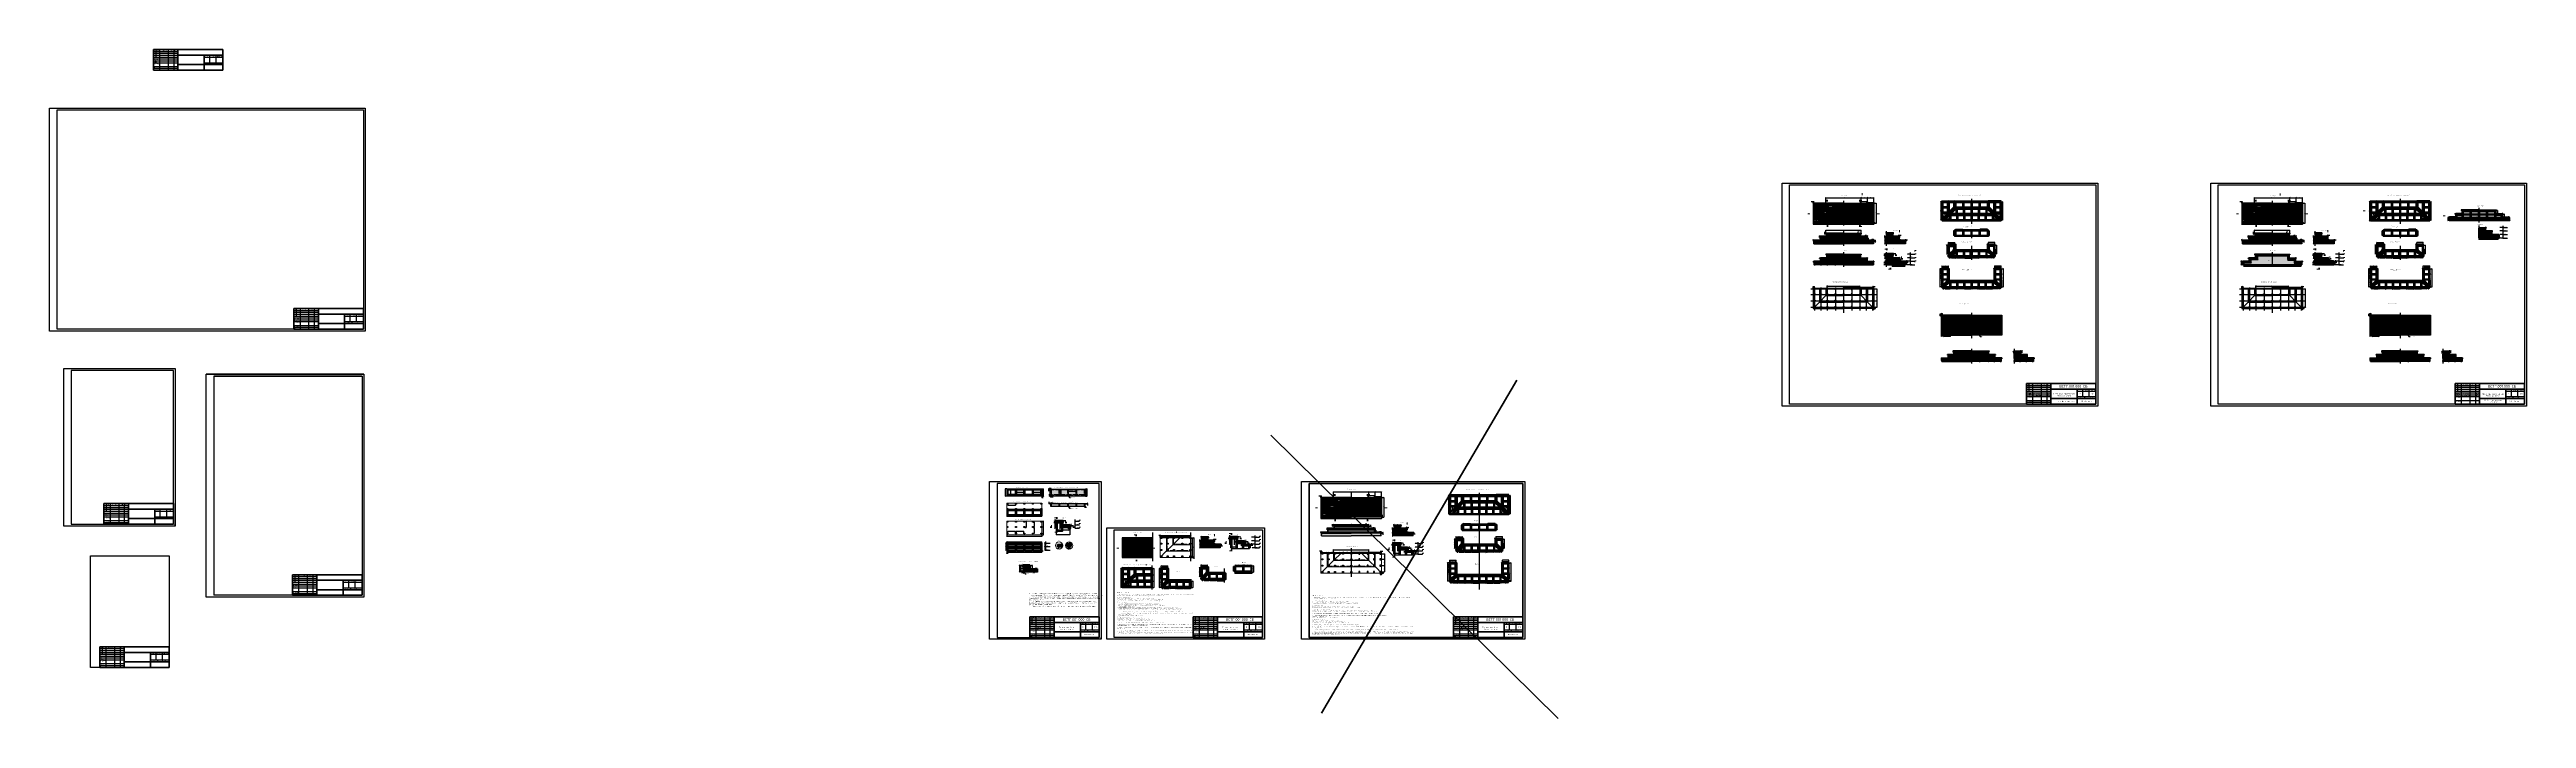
# Model space of a CAD drawing. Header units: millimetres. Extents: x 63961 to 279437, y 165795 to 374915.
# Drawn here: x 63961 to 169517, y 165795 to 194301 of the extents above; entities outside this region: 1.
import ezdxf
from ezdxf import colors
from ezdxf.entities.mleader import LeaderData, LeaderLine
from ezdxf.enums import TextEntityAlignment as Align
from ezdxf.math import Vec2, Vec3

# ---------------------------------------------------------------- set-up
doc = ezdxf.new("R2010")
doc.units = ezdxf.units.MM
for name, pattern in [('ACAD_ISO02W100', [15, 12, -3]), ('ACAD_ISO03W100', [30, 12, -18]), ('ACAD_ISO04W100', [30, 24, -3, 0, -3])]:
    doc.linetypes.add(name, pattern=pattern)
for name, color, linetype, lineweight in [('Бетон', 7, 'Continuous', 35), ('Профиль 40x40', 220, 'Continuous', 35), ('Размеры', 150, 'Continuous', 0), ('Стойки 40x40', 7, 'Continuous', 35), ('Ступень СМ305', 52, 'Continuous', 30), ('Точки крепления', 12, 'Continuous', 25)]:
    doc.layers.add(name, color=color, linetype=linetype, lineweight=lineweight)
for name, color, linetype in [('Доска МПК 11х145х3000', 32, 'Continuous'), ('Доска невидимый', 32, 'ACAD_ISO03W100'), ('Заливка доски', 32, 'Continuous'), ('Заливка ступени', 52, 'Continuous'), ('Оси', 120, 'ACAD_ISO04W100'), ('Рамка', 7, 'Continuous'), ('Ступень СМ305 Невидимая', 52, 'ACAD_ISO03W100')]:
    doc.layers.add(name, color=color, linetype=linetype)
doc.layers.add('Построения невидимые', color=80, linetype='ACAD_ISO03W100', plot=False)
doc.styles.get("Standard").update_dxf_attribs({"font": 'isocpeur.ttf'})
doc.dimstyles.new('Копия Аннотативный', dxfattribs={"dimscale": 0, "dimtxt": 20.5, "dimasz": 20.5, "dimexe": 4.25, "dimexo": 0.625, "dimgap": 4.625, "dimtad": 1, "dimtxsty": 'Standard', "dimblk": 'OBLIQUE', "dimcen": 20.5, "dimclrd": 256, "dimclrt": 256, "dimadec": 0, "dimazin": 0, "dimtfac": 1, "dimtmove": 0, "dimatfit": 3, "dimfxl": 1, "dimtfillclr": 4, "dimarcsym": 0})
pattern_1 = [(225, (3381.5615, -11297.189), (6.7351921, -6.7351921), []), (225, (3377.071, -11297.189), (6.7351921, -6.7351921), [])]

# ---------------------------------------------------------------- blocks, each defined once
blk = doc.blocks.new('Ступень из ДПК CM 305')
at = {"layer": 'Ступень СМ305'}
for p, q in [((103547, 186121), (103242, 186121)), ((103242, 186121), (103242, 186096)), ((103527, 186096), (103242, 186096)), ((103527, 186096), (103524, 186096)), ((103527, 186096), (103527, 186090)), ((103527, 186090), (103531, 186086)), ((103531, 186086), (103543, 186086)), ((103543, 186086), (103547, 186090)), ((103547, 186121), (103547, 186096)), ((103547, 186090), (103547, 186096))]:
    blk.add_line(p, q, dxfattribs=at)
blk = doc.blocks.new('_Oblique')
at = {"color": 0, "linetype": 'ByBlock', "lineweight": -2}
blk.add_line((-0.5, -0.5), (0.5, 0.5), dxfattribs=at)
blk = doc.blocks.new('*D19')
at = {"layer": 'Defpoints', "color": 0, "transparency": 16777216}
for p in [(106859, 174200), (106798, 173900), (106859, 173900)]:
    blk.add_point(p, dxfattribs=at)
at = {"layer": 'Размеры', "color": 0, "lineweight": -2, "transparency": 16777216}
for p, q in [((106859, 174200), (106794, 174200)), ((106859, 173900), (106794, 173900))]:
    blk.add_line(p, q, dxfattribs=at)
at = {"layer": 'Размеры', "lineweight": -2, "transparency": 16777216}
blk.add_line((106798, 174200), (106798, 173900), dxfattribs=at)
at = {"layer": 'Размеры', "lineweight": -2, "transparency": 16777216, "xscale": 20.5, "yscale": 20.5, "zscale": 20.5}
for p, rotation in [((106798, 174200), 90), ((106798, 173900), 270)]:
    blk.add_blockref('_Oblique', p, dxfattribs=dict(at, rotation=rotation))
at = {"layer": 'Размеры', "transparency": 16777216, "insert": (106783, 174056), "char_height": 20.5, "attachment_point": 5, "rotation": 90}
blk.add_mtext('300', dxfattribs=at)
blk = doc.blocks.new('*D20')
at = {"layer": 'Defpoints', "color": 0, "transparency": 16777216}
for p in [(106859, 174200), (107164, 174244), (107164, 174200)]:
    blk.add_point(p, dxfattribs=at)
at = {"layer": 'Размеры', "color": 0, "lineweight": -2, "transparency": 16777216}
for p, q in [((106859, 174201), (106859, 174248)), ((107164, 174201), (107164, 174248))]:
    blk.add_line(p, q, dxfattribs=at)
at = {"layer": 'Размеры', "lineweight": -2, "transparency": 16777216}
blk.add_line((106859, 174244), (107164, 174244), dxfattribs=at)
at = {"layer": 'Размеры', "lineweight": -2, "transparency": 16777216, "xscale": 20.5, "yscale": 20.5, "zscale": 20.5, "rotation": 180}
blk.add_blockref('_Oblique', (106859, 174244), dxfattribs=at)
at = {"layer": 'Размеры', "lineweight": -2, "transparency": 16777216, "xscale": 20.5, "yscale": 20.5, "zscale": 20.5}
blk.add_blockref('_Oblique', (107164, 174244), dxfattribs=at)
at = {"layer": 'Размеры', "transparency": 16777216, "insert": (107012, 174259), "char_height": 20.5, "attachment_point": 5}
blk.add_mtext('305', dxfattribs=at)
blk = doc.blocks.new('*D21')
at = {"layer": 'Defpoints', "color": 0, "transparency": 16777216}
for p in [(107130, 174050), (107435, 174066), (107435, 174050)]:
    blk.add_point(p, dxfattribs=at)
at = {"layer": 'Размеры', "color": 0, "lineweight": -2, "transparency": 16777216}
for p, q in [((107130, 174051), (107130, 174070)), ((107435, 174051), (107435, 174070))]:
    blk.add_line(p, q, dxfattribs=at)
at = {"layer": 'Размеры', "lineweight": -2, "transparency": 16777216}
blk.add_line((107130, 174066), (107435, 174066), dxfattribs=at)
at = {"layer": 'Размеры', "lineweight": -2, "transparency": 16777216, "xscale": 20.5, "yscale": 20.5, "zscale": 20.5, "rotation": 180}
blk.add_blockref('_Oblique', (107130, 174066), dxfattribs=at)
at = {"layer": 'Размеры', "lineweight": -2, "transparency": 16777216, "xscale": 20.5, "yscale": 20.5, "zscale": 20.5}
blk.add_blockref('_Oblique', (107435, 174066), dxfattribs=at)
at = {"layer": 'Размеры', "transparency": 16777216, "insert": (107283, 174081), "char_height": 20.5, "attachment_point": 5}
blk.add_mtext('305', dxfattribs=at)
blk = doc.blocks.new('*D22')
at = {"layer": 'Defpoints', "color": 0, "transparency": 16777216}
for p in [(107401, 174025), (107401, 173900), (107470, 173900)]:
    blk.add_point(p, dxfattribs=at)
at = {"layer": 'Размеры', "color": 0, "lineweight": -2, "transparency": 16777216}
for p, q in [((107402, 174025), (107474, 174025)), ((107402, 173900), (107474, 173900))]:
    blk.add_line(p, q, dxfattribs=at)
at = {"layer": 'Размеры', "lineweight": -2, "transparency": 16777216}
blk.add_line((107470, 174025), (107470, 173900), dxfattribs=at)
at = {"layer": 'Размеры', "lineweight": -2, "transparency": 16777216, "xscale": 20.5, "yscale": 20.5, "zscale": 20.5}
for p, rotation in [((107470, 174025), 90), ((107470, 173900), 270)]:
    blk.add_blockref('_Oblique', p, dxfattribs=dict(at, rotation=rotation))
at = {"layer": 'Размеры', "transparency": 16777216, "insert": (107454, 173963), "char_height": 20.5, "attachment_point": 5, "rotation": 90}
blk.add_mtext('125', dxfattribs=at)
blk = doc.blocks.new('*D23')
at = {"layer": 'Defpoints', "color": 0, "transparency": 16777216}
for p in [(107130, 174175), (107070, 174050), (107130, 174050)]:
    blk.add_point(p, dxfattribs=at)
at = {"layer": 'Размеры', "color": 0, "lineweight": -2, "transparency": 16777216}
for p, q in [((107130, 174175), (107065, 174175)), ((107130, 174050), (107065, 174050))]:
    blk.add_line(p, q, dxfattribs=at)
at = {"layer": 'Размеры', "lineweight": -2, "transparency": 16777216}
blk.add_line((107070, 174175), (107070, 174050), dxfattribs=at)
at = {"layer": 'Размеры', "lineweight": -2, "transparency": 16777216, "xscale": 20.5, "yscale": 20.5, "zscale": 20.5}
for p, rotation in [((107070, 174175), 90), ((107070, 174050), 270)]:
    blk.add_blockref('_Oblique', p, dxfattribs=dict(at, rotation=rotation))
at = {"layer": 'Размеры', "transparency": 16777216, "insert": (107055, 174113), "char_height": 20.5, "attachment_point": 5, "rotation": 90}
blk.add_mtext('125', dxfattribs=at)
blk = doc.blocks.new('*D24')
at = {"layer": 'Defpoints', "color": 0, "transparency": 16777216}
for p in [(107345, 173145), (107369, 173157), (107369, 173145)]:
    blk.add_point(p, dxfattribs=at)
at = {"layer": 'Размеры', "color": 0, "lineweight": -2, "transparency": 16777216}
for p, q in [((107368, 173157), (107341, 173157)), ((107368, 173145), (107341, 173145))]:
    blk.add_line(p, q, dxfattribs=at)
at = {"layer": 'Размеры', "lineweight": -2, "transparency": 16777216}
for p, q in [((107345, 173157), (107345, 173145)), ((107345, 173145), (107345, 173102))]:
    blk.add_line(p, q, dxfattribs=at)
at = {"layer": 'Размеры', "lineweight": -2, "transparency": 16777216, "xscale": 20.5, "yscale": 20.5, "zscale": 20.5}
for p, rotation in [((107345, 173157), 90), ((107345, 173145), 270)]:
    blk.add_blockref('_Oblique', p, dxfattribs=dict(at, rotation=rotation))
at = {"layer": 'Размеры', "transparency": 16777216, "insert": (107330, 173113), "char_height": 20.5, "attachment_point": 5, "rotation": 90}
blk.add_mtext('3', dxfattribs=at)
blk = doc.blocks.new('*D38')
at = {"layer": 'Defpoints', "color": 0, "transparency": 16777216}
for p in [(107413, 173145), (107425, 173145), (107425, 173079)]:
    blk.add_point(p, dxfattribs=at)
at = {"layer": 'Размеры', "color": 0, "lineweight": -2, "transparency": 16777216}
for p, q in [((107413, 173145), (107413, 173075)), ((107425, 173145), (107425, 173075))]:
    blk.add_line(p, q, dxfattribs=at)
at = {"layer": 'Размеры', "lineweight": -2, "transparency": 16777216}
for p, q in [((107413, 173079), (107425, 173079)), ((107425, 173079), (107468, 173079))]:
    blk.add_line(p, q, dxfattribs=at)
at = {"layer": 'Размеры', "lineweight": -2, "transparency": 16777216, "xscale": 20.5, "yscale": 20.5, "zscale": 20.5, "rotation": 180}
blk.add_blockref('_Oblique', (107413, 173079), dxfattribs=at)
at = {"layer": 'Размеры', "lineweight": -2, "transparency": 16777216, "xscale": 20.5, "yscale": 20.5, "zscale": 20.5}
blk.add_blockref('_Oblique', (107425, 173079), dxfattribs=at)
at = {"layer": 'Размеры', "transparency": 16777216, "insert": (107457, 173094), "char_height": 20.5, "attachment_point": 5}
blk.add_mtext('3', dxfattribs=at)
blk = doc.blocks.new('*D39')
at = {"layer": 'Defpoints', "color": 0, "transparency": 16777216}
for p in [(106922, 173214), (106951, 173214), (106951, 173114)]:
    blk.add_point(p, dxfattribs=at)
at = {"layer": 'Размеры', "color": 0, "lineweight": -2, "transparency": 16777216}
for p, q in [((106950, 173214), (106918, 173214)), ((106950, 173114), (106918, 173114))]:
    blk.add_line(p, q, dxfattribs=at)
at = {"layer": 'Размеры', "lineweight": -2, "transparency": 16777216}
blk.add_line((106922, 173114), (106922, 173214), dxfattribs=at)
at = {"layer": 'Размеры', "lineweight": -2, "transparency": 16777216, "xscale": 20.5, "yscale": 20.5, "zscale": 20.5}
for p, rotation in [((106922, 173214), 90), ((106922, 173114), 270)]:
    blk.add_blockref('_Oblique', p, dxfattribs=dict(at, rotation=rotation))
at = {"layer": 'Размеры', "transparency": 16777216, "insert": (106907, 173164), "char_height": 20.5, "attachment_point": 5, "rotation": 90}
blk.add_mtext('25', dxfattribs=at)
blk = doc.blocks.new('*D40')
at = {"layer": 'Defpoints', "color": 0, "transparency": 16777216}
for p in [(107425, 173279), (107425, 173157), (107505, 173257)]:
    blk.add_point(p, dxfattribs=at)
at = {"layer": 'Размеры', "color": 0, "lineweight": -2, "transparency": 16777216}
for p, q in [((107425, 173158), (107425, 173283)), ((107505, 173258), (107505, 173283))]:
    blk.add_line(p, q, dxfattribs=at)
at = {"layer": 'Размеры', "lineweight": -2, "transparency": 16777216}
blk.add_line((107505, 173279), (107425, 173279), dxfattribs=at)
at = {"layer": 'Размеры', "lineweight": -2, "transparency": 16777216, "xscale": 20.5, "yscale": 20.5, "zscale": 20.5, "rotation": 180}
blk.add_blockref('_Oblique', (107425, 173279), dxfattribs=at)
at = {"layer": 'Размеры', "lineweight": -2, "transparency": 16777216, "xscale": 20.5, "yscale": 20.5, "zscale": 20.5}
blk.add_blockref('_Oblique', (107505, 173279), dxfattribs=at)
at = {"layer": 'Размеры', "transparency": 16777216, "insert": (107465, 173294), "char_height": 20.5, "attachment_point": 5}
blk.add_mtext('20', dxfattribs=at)
blk = doc.blocks.new('*D41')
at = {"layer": 'Defpoints', "color": 0, "transparency": 16777216}
for p in [(107369, 173021), (107413, 173028), (107413, 173020)]:
    blk.add_point(p, dxfattribs=at)
at = {"layer": 'Размеры', "color": 0, "lineweight": -2, "transparency": 16777216}
for p, q in [((107369, 173021), (107369, 173033)), ((107413, 173021), (107413, 173033))]:
    blk.add_line(p, q, dxfattribs=at)
at = {"layer": 'Размеры', "lineweight": -2, "transparency": 16777216}
blk.add_line((107369, 173028), (107413, 173028), dxfattribs=at)
at = {"layer": 'Размеры', "lineweight": -2, "transparency": 16777216, "xscale": 20.5, "yscale": 20.5, "zscale": 20.5, "rotation": 180}
blk.add_blockref('_Oblique', (107369, 173028), dxfattribs=at)
at = {"layer": 'Размеры', "lineweight": -2, "transparency": 16777216, "xscale": 20.5, "yscale": 20.5, "zscale": 20.5}
blk.add_blockref('_Oblique', (107413, 173028), dxfattribs=at)
at = {"layer": 'Размеры', "transparency": 16777216, "insert": (107391, 173043), "char_height": 20.5, "attachment_point": 5}
blk.add_mtext('11', dxfattribs=at)
blk = doc.blocks.new('*D42')
at = {"layer": 'Defpoints', "color": 0, "transparency": 16777216}
for p in [(106899, 173900), (107090, 173900), (107090, 173829)]:
    blk.add_point(p, dxfattribs=at)
at = {"layer": 'Размеры', "color": 0, "lineweight": -2, "transparency": 16777216}
for p, q in [((106899, 173900), (106899, 173825)), ((107090, 173900), (107090, 173825))]:
    blk.add_line(p, q, dxfattribs=at)
at = {"layer": 'Размеры', "lineweight": -2, "transparency": 16777216}
blk.add_line((106899, 173829), (107090, 173829), dxfattribs=at)
at = {"layer": 'Размеры', "lineweight": -2, "transparency": 16777216, "xscale": 20.5, "yscale": 20.5, "zscale": 20.5, "rotation": 180}
blk.add_blockref('_Oblique', (106899, 173829), dxfattribs=at)
at = {"layer": 'Размеры', "lineweight": -2, "transparency": 16777216, "xscale": 20.5, "yscale": 20.5, "zscale": 20.5}
blk.add_blockref('_Oblique', (107090, 173829), dxfattribs=at)
at = {"layer": 'Размеры', "transparency": 16777216, "insert": (106995, 173844), "char_height": 20.5, "attachment_point": 5}
blk.add_mtext('191', dxfattribs=at)
blk = doc.blocks.new('*D43')
at = {"layer": 'Defpoints', "color": 0, "transparency": 16777216}
for p in [(104754, 173272), (106254, 173317), (106254, 173272)]:
    blk.add_point(p, dxfattribs=at)
at = {"layer": 'Размеры', "color": 0, "lineweight": -2, "transparency": 16777216}
for p, q in [((104754, 173273), (104754, 173321)), ((106254, 173273), (106254, 173321))]:
    blk.add_line(p, q, dxfattribs=at)
at = {"layer": 'Размеры', "lineweight": -2, "transparency": 16777216}
blk.add_line((104754, 173317), (106254, 173317), dxfattribs=at)
at = {"layer": 'Размеры', "lineweight": -2, "transparency": 16777216, "xscale": 20.5, "yscale": 20.5, "zscale": 20.5, "rotation": 180}
blk.add_blockref('_Oblique', (104754, 173317), dxfattribs=at)
at = {"layer": 'Размеры', "lineweight": -2, "transparency": 16777216, "xscale": 20.5, "yscale": 20.5, "zscale": 20.5}
blk.add_blockref('_Oblique', (106254, 173317), dxfattribs=at)
at = {"layer": 'Размеры', "transparency": 16777216, "insert": (105504, 173332), "char_height": 20.5, "attachment_point": 5}
blk.add_mtext('1500', dxfattribs=at)
blk = doc.blocks.new('*D44')
at = {"layer": 'Defpoints', "color": 0, "transparency": 16777216}
for p in [(104754, 173272), (104709, 172972), (104754, 172972)]:
    blk.add_point(p, dxfattribs=at)
at = {"layer": 'Размеры', "color": 0, "lineweight": -2, "transparency": 16777216}
for p, q in [((104754, 173272), (104704, 173272)), ((104754, 172972), (104704, 172972))]:
    blk.add_line(p, q, dxfattribs=at)
at = {"layer": 'Размеры', "lineweight": -2, "transparency": 16777216}
blk.add_line((104709, 173272), (104709, 172972), dxfattribs=at)
at = {"layer": 'Размеры', "lineweight": -2, "transparency": 16777216, "xscale": 20.5, "yscale": 20.5, "zscale": 20.5}
for p, rotation in [((104709, 173272), 90), ((104709, 172972), 270)]:
    blk.add_blockref('_Oblique', p, dxfattribs=dict(at, rotation=rotation))
at = {"layer": 'Размеры', "transparency": 16777216, "insert": (104693, 173122), "char_height": 20.5, "attachment_point": 5, "rotation": 90}
blk.add_mtext('300', dxfattribs=at)
blk = doc.blocks.new('*D45')
at = {"layer": 'Defpoints', "color": 0, "transparency": 16777216}
for p in [(104754, 172972), (104765, 172972), (104765, 172840)]:
    blk.add_point(p, dxfattribs=at)
at = {"layer": 'Размеры', "color": 0, "lineweight": -2, "transparency": 16777216}
for p, q in [((104754, 172971), (104754, 172836)), ((104765, 172971), (104765, 172836))]:
    blk.add_line(p, q, dxfattribs=at)
at = {"layer": 'Размеры', "lineweight": -2, "transparency": 16777216}
for p, q in [((104754, 172840), (104765, 172840)), ((104765, 172840), (104819, 172840))]:
    blk.add_line(p, q, dxfattribs=at)
at = {"layer": 'Размеры', "lineweight": -2, "transparency": 16777216, "xscale": 20.5, "yscale": 20.5, "zscale": 20.5, "rotation": 180}
blk.add_blockref('_Oblique', (104754, 172840), dxfattribs=at)
at = {"layer": 'Размеры', "lineweight": -2, "transparency": 16777216, "xscale": 20.5, "yscale": 20.5, "zscale": 20.5}
blk.add_blockref('_Oblique', (104765, 172840), dxfattribs=at)
at = {"layer": 'Размеры', "transparency": 16777216, "insert": (104802, 172855), "char_height": 20.5, "attachment_point": 5}
blk.add_mtext('11', dxfattribs=at)
blk = doc.blocks.new('*D46')
at = {"layer": 'Defpoints', "color": 0, "transparency": 16777216}
for p in [(104739, 173244), (104754, 173247), (104754, 173244)]:
    blk.add_point(p, dxfattribs=at)
at = {"layer": 'Размеры', "color": 0, "lineweight": -2, "transparency": 16777216}
for p, q in [((104754, 173247), (104735, 173247)), ((104754, 173244), (104735, 173244))]:
    blk.add_line(p, q, dxfattribs=at)
at = {"layer": 'Размеры', "lineweight": -2, "transparency": 16777216}
for p, q in [((104739, 173247), (104739, 173267)), ((104739, 173247), (104739, 173244)), ((104739, 173244), (104739, 173180))]:
    blk.add_line(p, q, dxfattribs=at)
at = {"layer": 'Размеры', "lineweight": -2, "transparency": 16777216, "xscale": 20.5, "yscale": 20.5, "zscale": 20.5}
for p, rotation in [((104739, 173247), 270), ((104739, 173244), 90)]:
    blk.add_blockref('_Oblique', p, dxfattribs=dict(at, rotation=rotation))
at = {"layer": 'Размеры', "transparency": 16777216, "insert": (104724, 173192), "char_height": 20.5, "attachment_point": 5, "rotation": 90}
blk.add_mtext('3', dxfattribs=at)
blk = doc.blocks.new('*D47')
at = {"layer": 'Defpoints', "color": 0, "transparency": 16777216}
for p in [(106243, 172972), (106254, 172972), (106254, 172939)]:
    blk.add_point(p, dxfattribs=at)
at = {"layer": 'Размеры', "color": 0, "lineweight": -2, "transparency": 16777216}
for p, q in [((106243, 172971), (106243, 172934)), ((106254, 172971), (106254, 172934))]:
    blk.add_line(p, q, dxfattribs=at)
at = {"layer": 'Размеры', "lineweight": -2, "transparency": 16777216}
for p, q in [((106243, 172939), (106254, 172939)), ((106254, 172939), (106308, 172939))]:
    blk.add_line(p, q, dxfattribs=at)
at = {"layer": 'Размеры', "lineweight": -2, "transparency": 16777216, "xscale": 20.5, "yscale": 20.5, "zscale": 20.5, "rotation": 180}
blk.add_blockref('_Oblique', (106243, 172939), dxfattribs=at)
at = {"layer": 'Размеры', "lineweight": -2, "transparency": 16777216, "xscale": 20.5, "yscale": 20.5, "zscale": 20.5}
blk.add_blockref('_Oblique', (106254, 172939), dxfattribs=at)
at = {"layer": 'Размеры', "transparency": 16777216, "insert": (106291, 172953), "char_height": 20.5, "attachment_point": 5}
blk.add_mtext('11', dxfattribs=at)
blk = doc.blocks.new('*D48')
at = {"layer": 'Defpoints', "color": 0, "transparency": 16777216}
for p in [(104805, 172972), (105124, 172972), (105124, 172930)]:
    blk.add_point(p, dxfattribs=at)
at = {"layer": 'Размеры', "color": 0, "lineweight": -2, "transparency": 16777216}
for p, q in [((104805, 172971), (104805, 172926)), ((105124, 172971), (105124, 172926))]:
    blk.add_line(p, q, dxfattribs=at)
at = {"layer": 'Размеры', "lineweight": -2, "transparency": 16777216}
blk.add_line((104805, 172930), (105124, 172930), dxfattribs=at)
at = {"layer": 'Размеры', "lineweight": -2, "transparency": 16777216, "xscale": 20.5, "yscale": 20.5, "zscale": 20.5, "rotation": 180}
blk.add_blockref('_Oblique', (104805, 172930), dxfattribs=at)
at = {"layer": 'Размеры', "lineweight": -2, "transparency": 16777216, "xscale": 20.5, "yscale": 20.5, "zscale": 20.5}
blk.add_blockref('_Oblique', (105124, 172930), dxfattribs=at)
at = {"layer": 'Размеры', "transparency": 16777216, "insert": (104965, 172945), "char_height": 20.5, "attachment_point": 5}
blk.add_mtext('319', dxfattribs=at)
blk = doc.blocks.new('*D49')
at = {"layer": 'Defpoints', "color": 0, "transparency": 16777216}
for p in [(105164, 172972), (105484, 172972), (105484, 172934)]:
    blk.add_point(p, dxfattribs=at)
at = {"layer": 'Размеры', "color": 0, "lineweight": -2, "transparency": 16777216}
for p, q in [((105164, 172971), (105164, 172929)), ((105484, 172971), (105484, 172929))]:
    blk.add_line(p, q, dxfattribs=at)
at = {"layer": 'Размеры', "lineweight": -2, "transparency": 16777216}
blk.add_line((105164, 172934), (105484, 172934), dxfattribs=at)
at = {"layer": 'Размеры', "lineweight": -2, "transparency": 16777216, "xscale": 20.5, "yscale": 20.5, "zscale": 20.5, "rotation": 180}
blk.add_blockref('_Oblique', (105164, 172934), dxfattribs=at)
at = {"layer": 'Размеры', "lineweight": -2, "transparency": 16777216, "xscale": 20.5, "yscale": 20.5, "zscale": 20.5}
blk.add_blockref('_Oblique', (105484, 172934), dxfattribs=at)
at = {"layer": 'Размеры', "transparency": 16777216, "insert": (105328, 172949), "char_height": 20.5, "attachment_point": 5}
blk.add_mtext('320', dxfattribs=at)
blk = doc.blocks.new('*D25')
at = {"layer": 'Defpoints', "color": 0, "transparency": 16777216}
for p in [(105524, 172972), (105844, 172972), (105844, 172934)]:
    blk.add_point(p, dxfattribs=at)
at = {"layer": 'Размеры', "color": 0, "lineweight": -2, "transparency": 16777216}
for p, q in [((105524, 172971), (105524, 172929)), ((105844, 172971), (105844, 172929))]:
    blk.add_line(p, q, dxfattribs=at)
at = {"layer": 'Размеры', "lineweight": -2, "transparency": 16777216}
blk.add_line((105524, 172934), (105844, 172934), dxfattribs=at)
at = {"layer": 'Размеры', "lineweight": -2, "transparency": 16777216, "xscale": 20.5, "yscale": 20.5, "zscale": 20.5, "rotation": 180}
blk.add_blockref('_Oblique', (105524, 172934), dxfattribs=at)
at = {"layer": 'Размеры', "lineweight": -2, "transparency": 16777216, "xscale": 20.5, "yscale": 20.5, "zscale": 20.5}
blk.add_blockref('_Oblique', (105844, 172934), dxfattribs=at)
at = {"layer": 'Размеры', "transparency": 16777216, "insert": (105684, 172949), "char_height": 20.5, "attachment_point": 5}
blk.add_mtext('320', dxfattribs=at)
blk = doc.blocks.new('*D26')
at = {"layer": 'Defpoints', "color": 0, "transparency": 16777216}
for p in [(105884, 172972), (106203, 172972), (106203, 172934)]:
    blk.add_point(p, dxfattribs=at)
at = {"layer": 'Размеры', "color": 0, "lineweight": -2, "transparency": 16777216}
for p, q in [((105884, 172971), (105884, 172929)), ((106203, 172971), (106203, 172929))]:
    blk.add_line(p, q, dxfattribs=at)
at = {"layer": 'Размеры', "lineweight": -2, "transparency": 16777216}
blk.add_line((105884, 172934), (106203, 172934), dxfattribs=at)
at = {"layer": 'Размеры', "lineweight": -2, "transparency": 16777216, "xscale": 20.5, "yscale": 20.5, "zscale": 20.5, "rotation": 180}
blk.add_blockref('_Oblique', (105884, 172934), dxfattribs=at)
at = {"layer": 'Размеры', "lineweight": -2, "transparency": 16777216, "xscale": 20.5, "yscale": 20.5, "zscale": 20.5}
blk.add_blockref('_Oblique', (106203, 172934), dxfattribs=at)
at = {"layer": 'Размеры', "transparency": 16777216, "insert": (106044, 172949), "char_height": 20.5, "attachment_point": 5}
blk.add_mtext('319', dxfattribs=at)
blk = doc.blocks.new('*D27')
at = {"layer": 'Defpoints', "color": 0, "transparency": 16777216}
for p in [(106859, 173900), (107435, 174050), (107435, 173628)]:
    blk.add_point(p, dxfattribs=at)
at = {"layer": 'Размеры', "color": 0, "lineweight": -2, "transparency": 16777216}
for p, q in [((106859, 173900), (106859, 173623)), ((107435, 174050), (107435, 173623))]:
    blk.add_line(p, q, dxfattribs=at)
at = {"layer": 'Размеры', "lineweight": -2, "transparency": 16777216}
blk.add_line((106859, 173628), (107435, 173628), dxfattribs=at)
at = {"layer": 'Размеры', "lineweight": -2, "transparency": 16777216, "xscale": 20.5, "yscale": 20.5, "zscale": 20.5, "rotation": 180}
blk.add_blockref('_Oblique', (106859, 173628), dxfattribs=at)
at = {"layer": 'Размеры', "lineweight": -2, "transparency": 16777216, "xscale": 20.5, "yscale": 20.5, "zscale": 20.5}
blk.add_blockref('_Oblique', (107435, 173628), dxfattribs=at)
at = {"layer": 'Размеры', "transparency": 16777216, "insert": (107147, 173643), "char_height": 20.5, "attachment_point": 5}
blk.add_mtext('576', dxfattribs=at)
blk = doc.blocks.new('*D28')
at = {"layer": 'Defpoints', "color": 0, "transparency": 16777216}
for p in [(107130, 173900), (107401, 173900), (107401, 173829)]:
    blk.add_point(p, dxfattribs=at)
at = {"layer": 'Размеры', "color": 0, "lineweight": -2, "transparency": 16777216}
for p, q in [((107130, 173900), (107130, 173825)), ((107401, 173900), (107401, 173825))]:
    blk.add_line(p, q, dxfattribs=at)
at = {"layer": 'Размеры', "lineweight": -2, "transparency": 16777216}
blk.add_line((107130, 173829), (107401, 173829), dxfattribs=at)
at = {"layer": 'Размеры', "lineweight": -2, "transparency": 16777216, "xscale": 20.5, "yscale": 20.5, "zscale": 20.5, "rotation": 180}
blk.add_blockref('_Oblique', (107130, 173829), dxfattribs=at)
at = {"layer": 'Размеры', "lineweight": -2, "transparency": 16777216, "xscale": 20.5, "yscale": 20.5, "zscale": 20.5}
blk.add_blockref('_Oblique', (107401, 173829), dxfattribs=at)
at = {"layer": 'Размеры', "transparency": 16777216, "insert": (107266, 173844), "char_height": 20.5, "attachment_point": 5}
blk.add_mtext('271', dxfattribs=at)
blk = doc.blocks.new('*D29')
at = {"layer": 'Defpoints', "color": 0, "transparency": 16777216}
for p in [(105884, 173969), (105885, 174160), (105926, 173969)]:
    blk.add_point(p, dxfattribs=at)
at = {"layer": 'Размеры', "color": 0, "lineweight": -2, "transparency": 16777216}
for p, q in [((105885, 174160), (105930, 174160)), ((105885, 173969), (105930, 173969))]:
    blk.add_line(p, q, dxfattribs=at)
at = {"layer": 'Размеры', "lineweight": -2, "transparency": 16777216}
blk.add_line((105926, 174160), (105926, 173969), dxfattribs=at)
at = {"layer": 'Размеры', "lineweight": -2, "transparency": 16777216, "xscale": 20.5, "yscale": 20.5, "zscale": 20.5}
for p, rotation in [((105926, 174160), 90), ((105926, 173969), 270)]:
    blk.add_blockref('_Oblique', p, dxfattribs=dict(at, rotation=rotation))
at = {"layer": 'Размеры', "transparency": 16777216, "insert": (105911, 174065), "char_height": 20.5, "attachment_point": 5, "rotation": 90}
blk.add_mtext('191', dxfattribs=at)
blk = doc.blocks.new('*D30')
at = {"layer": 'Defpoints', "color": 0, "transparency": 16777216}
for p in [(105525, 174200), (105524, 173929), (105577, 173929)]:
    blk.add_point(p, dxfattribs=at)
at = {"layer": 'Размеры', "color": 0, "lineweight": -2, "transparency": 16777216}
for p, q in [((105525, 174200), (105581, 174200)), ((105525, 173929), (105581, 173929))]:
    blk.add_line(p, q, dxfattribs=at)
at = {"layer": 'Размеры', "lineweight": -2, "transparency": 16777216}
blk.add_line((105577, 174200), (105577, 173929), dxfattribs=at)
at = {"layer": 'Размеры', "lineweight": -2, "transparency": 16777216, "xscale": 20.5, "yscale": 20.5, "zscale": 20.5}
for p, rotation in [((105577, 174200), 90), ((105577, 173929), 270)]:
    blk.add_blockref('_Oblique', p, dxfattribs=dict(at, rotation=rotation))
at = {"layer": 'Размеры', "transparency": 16777216, "insert": (105562, 174065), "char_height": 20.5, "attachment_point": 5, "rotation": 90}
blk.add_mtext('271', dxfattribs=at)
blk = doc.blocks.new('*D31')
at = {"layer": 'Defpoints', "color": 0, "transparency": 16777216}
for p in [(105884, 173929), (105884, 173698), (105926, 173698)]:
    blk.add_point(p, dxfattribs=at)
at = {"layer": 'Размеры', "color": 0, "lineweight": -2, "transparency": 16777216}
for p, q in [((105885, 173929), (105930, 173929)), ((105885, 173698), (105930, 173698))]:
    blk.add_line(p, q, dxfattribs=at)
at = {"layer": 'Размеры', "lineweight": -2, "transparency": 16777216}
blk.add_line((105926, 173929), (105926, 173698), dxfattribs=at)
at = {"layer": 'Размеры', "lineweight": -2, "transparency": 16777216, "xscale": 20.5, "yscale": 20.5, "zscale": 20.5}
for p, rotation in [((105926, 173929), 90), ((105926, 173698), 270)]:
    blk.add_blockref('_Oblique', p, dxfattribs=dict(at, rotation=rotation))
at = {"layer": 'Размеры', "transparency": 16777216, "insert": (105911, 173814), "char_height": 20.5, "attachment_point": 5, "rotation": 90}
blk.add_mtext('231', dxfattribs=at)
blk = doc.blocks.new('*D32')
at = {"layer": 'Defpoints', "color": 0, "transparency": 16777216}
for p in [(104805, 173658), (105124, 173771), (105124, 173658)]:
    blk.add_point(p, dxfattribs=at)
at = {"layer": 'Размеры', "color": 0, "lineweight": -2, "transparency": 16777216}
for p, q in [((104805, 173659), (104805, 173775)), ((105124, 173659), (105124, 173775))]:
    blk.add_line(p, q, dxfattribs=at)
at = {"layer": 'Размеры', "lineweight": -2, "transparency": 16777216}
blk.add_line((104805, 173771), (105124, 173771), dxfattribs=at)
at = {"layer": 'Размеры', "lineweight": -2, "transparency": 16777216, "xscale": 20.5, "yscale": 20.5, "zscale": 20.5, "rotation": 180}
blk.add_blockref('_Oblique', (104805, 173771), dxfattribs=at)
at = {"layer": 'Размеры', "lineweight": -2, "transparency": 16777216, "xscale": 20.5, "yscale": 20.5, "zscale": 20.5}
blk.add_blockref('_Oblique', (105124, 173771), dxfattribs=at)
at = {"layer": 'Размеры', "transparency": 16777216, "insert": (104965, 173786), "char_height": 20.5, "attachment_point": 5}
blk.add_mtext('319', dxfattribs=at)
blk = doc.blocks.new('*D33')
at = {"layer": 'Defpoints', "color": 0, "transparency": 16777216}
for p in [(105164, 173698), (105484, 173771), (105484, 173698)]:
    blk.add_point(p, dxfattribs=at)
at = {"layer": 'Размеры', "color": 0, "lineweight": -2, "transparency": 16777216}
for p, q in [((105164, 173699), (105164, 173775)), ((105484, 173699), (105484, 173775))]:
    blk.add_line(p, q, dxfattribs=at)
at = {"layer": 'Размеры', "lineweight": -2, "transparency": 16777216}
blk.add_line((105164, 173771), (105484, 173771), dxfattribs=at)
at = {"layer": 'Размеры', "lineweight": -2, "transparency": 16777216, "xscale": 20.5, "yscale": 20.5, "zscale": 20.5, "rotation": 180}
blk.add_blockref('_Oblique', (105164, 173771), dxfattribs=at)
at = {"layer": 'Размеры', "lineweight": -2, "transparency": 16777216, "xscale": 20.5, "yscale": 20.5, "zscale": 20.5}
blk.add_blockref('_Oblique', (105484, 173771), dxfattribs=at)
at = {"layer": 'Размеры', "transparency": 16777216, "insert": (105324, 173786), "char_height": 20.5, "attachment_point": 5}
blk.add_mtext('320', dxfattribs=at)
blk = doc.blocks.new('*D34')
at = {"layer": 'Defpoints', "color": 0, "transparency": 16777216}
for p in [(106377, 173122), (106400, 173272), (106400, 173122)]:
    blk.add_point(p, dxfattribs=at)
at = {"layer": 'Размеры', "color": 0, "lineweight": -2, "transparency": 16777216}
for p, q in [((106399, 173272), (106372, 173272)), ((106399, 173122), (106372, 173122))]:
    blk.add_line(p, q, dxfattribs=at)
at = {"layer": 'Размеры', "lineweight": -2, "transparency": 16777216}
blk.add_line((106377, 173272), (106377, 173122), dxfattribs=at)
at = {"layer": 'Размеры', "lineweight": -2, "transparency": 16777216, "xscale": 16, "yscale": 16, "zscale": 16}
for p, rotation in [((106377, 173272), 90), ((106377, 173122), 270)]:
    blk.add_blockref('_Oblique', p, dxfattribs=dict(at, rotation=rotation))
at = {"layer": 'Размеры', "transparency": 16777216, "insert": (106364, 173197), "char_height": 16, "attachment_point": 5, "rotation": 90}
blk.add_mtext('150', dxfattribs=at)
blk = doc.blocks.new('*D35')
at = {"layer": 'Defpoints', "color": 0, "transparency": 16777216}
for p in [(106399, 173122), (106377, 172972), (106400, 172972)]:
    blk.add_point(p, dxfattribs=at)
at = {"layer": 'Размеры', "color": 0, "lineweight": -2, "transparency": 16777216}
for p, q in [((106399, 173122), (106372, 173122)), ((106399, 172972), (106372, 172972))]:
    blk.add_line(p, q, dxfattribs=at)
at = {"layer": 'Размеры', "lineweight": -2, "transparency": 16777216}
blk.add_line((106377, 173122), (106377, 172972), dxfattribs=at)
at = {"layer": 'Размеры', "lineweight": -2, "transparency": 16777216, "xscale": 16, "yscale": 16, "zscale": 16}
for p, rotation in [((106377, 173122), 90), ((106377, 172972), 270)]:
    blk.add_blockref('_Oblique', p, dxfattribs=dict(at, rotation=rotation))
at = {"layer": 'Размеры', "transparency": 16777216, "insert": (106364, 173047), "char_height": 16, "attachment_point": 5, "rotation": 90}
blk.add_mtext('150', dxfattribs=at)
blk = doc.blocks.new('*D36')
at = {"layer": 'Defpoints', "color": 0, "transparency": 16777216}
for p in [(104765, 172972), (106243, 172972), (106243, 172883)]:
    blk.add_point(p, dxfattribs=at)
at = {"layer": 'Размеры', "color": 0, "lineweight": -2, "transparency": 16777216}
for p, q in [((104765, 172971), (104765, 172879)), ((106243, 172971), (106243, 172879))]:
    blk.add_line(p, q, dxfattribs=at)
at = {"layer": 'Размеры', "lineweight": -2, "transparency": 16777216}
blk.add_line((104765, 172883), (106243, 172883), dxfattribs=at)
at = {"layer": 'Размеры', "lineweight": -2, "transparency": 16777216, "xscale": 20.5, "yscale": 20.5, "zscale": 20.5, "rotation": 180}
blk.add_blockref('_Oblique', (104765, 172883), dxfattribs=at)
at = {"layer": 'Размеры', "lineweight": -2, "transparency": 16777216, "xscale": 20.5, "yscale": 20.5, "zscale": 20.5}
blk.add_blockref('_Oblique', (106243, 172883), dxfattribs=at)
at = {"layer": 'Размеры', "transparency": 16777216, "insert": (105504, 172898), "char_height": 20.5, "attachment_point": 5}
blk.add_mtext('1478', dxfattribs=at)
blk = doc.blocks.new('*D37')
at = {"layer": 'Defpoints', "color": 0, "transparency": 16777216}
for p in [(106859, 173900), (107130, 173900), (107130, 173783)]:
    blk.add_point(p, dxfattribs=at)
at = {"layer": 'Размеры', "color": 0, "lineweight": -2, "transparency": 16777216}
for p, q in [((106859, 173900), (106859, 173779)), ((107130, 173900), (107130, 173779))]:
    blk.add_line(p, q, dxfattribs=at)
at = {"layer": 'Размеры', "lineweight": -2, "transparency": 16777216}
blk.add_line((106859, 173783), (107130, 173783), dxfattribs=at)
at = {"layer": 'Размеры', "lineweight": -2, "transparency": 16777216, "xscale": 20.5, "yscale": 20.5, "zscale": 20.5, "rotation": 180}
blk.add_blockref('_Oblique', (106859, 173783), dxfattribs=at)
at = {"layer": 'Размеры', "lineweight": -2, "transparency": 16777216, "xscale": 20.5, "yscale": 20.5, "zscale": 20.5}
blk.add_blockref('_Oblique', (107130, 173783), dxfattribs=at)
at = {"layer": 'Размеры', "transparency": 16777216, "insert": (106995, 173798), "char_height": 20.5, "attachment_point": 5}
blk.add_mtext('271', dxfattribs=at)
blk = doc.blocks.new('*D50')
at = {"layer": 'Defpoints', "color": 0, "transparency": 16777216}
for p in [(106254, 174200), (106254, 173624), (106308, 173624)]:
    blk.add_point(p, dxfattribs=at)
at = {"layer": 'Размеры', "color": 0, "lineweight": -2, "transparency": 16777216}
for p, q in [((106255, 174200), (106313, 174200)), ((106255, 173624), (106313, 173624))]:
    blk.add_line(p, q, dxfattribs=at)
at = {"layer": 'Размеры', "lineweight": -2, "transparency": 16777216}
blk.add_line((106308, 174200), (106308, 173624), dxfattribs=at)
at = {"layer": 'Размеры', "lineweight": -2, "transparency": 16777216, "xscale": 20.5, "yscale": 20.5, "zscale": 20.5}
for p, rotation in [((106308, 174200), 90), ((106308, 173624), 270)]:
    blk.add_blockref('_Oblique', p, dxfattribs=dict(at, rotation=rotation))
at = {"layer": 'Размеры', "transparency": 16777216, "insert": (106293, 173912), "char_height": 20.5, "attachment_point": 5, "rotation": 90}
blk.add_mtext('576', dxfattribs=at)
blk = doc.blocks.new('*D51')
at = {"layer": 'Defpoints', "color": 0, "transparency": 16777216}
for p in [(104754, 173624), (106254, 173624), (106254, 173562)]:
    blk.add_point(p, dxfattribs=at)
at = {"layer": 'Размеры', "color": 0, "lineweight": -2, "transparency": 16777216}
for p, q in [((104754, 173624), (104754, 173558)), ((106254, 173624), (106254, 173558))]:
    blk.add_line(p, q, dxfattribs=at)
at = {"layer": 'Размеры', "lineweight": -2, "transparency": 16777216}
blk.add_line((104754, 173562), (106254, 173562), dxfattribs=at)
at = {"layer": 'Размеры', "lineweight": -2, "transparency": 16777216, "xscale": 20.5, "yscale": 20.5, "zscale": 20.5, "rotation": 180}
blk.add_blockref('_Oblique', (104754, 173562), dxfattribs=at)
at = {"layer": 'Размеры', "lineweight": -2, "transparency": 16777216, "xscale": 20.5, "yscale": 20.5, "zscale": 20.5}
blk.add_blockref('_Oblique', (106254, 173562), dxfattribs=at)
at = {"layer": 'Размеры', "transparency": 16777216, "insert": (105504, 173577), "char_height": 20.5, "attachment_point": 5}
blk.add_mtext('1500', dxfattribs=at)
blk = doc.blocks.new('*D52')
at = {"layer": 'Defpoints', "color": 0, "transparency": 16777216}
for p in [(106254, 175574), (106254, 175269), (106309, 175269)]:
    blk.add_point(p, dxfattribs=at)
at = {"layer": 'Размеры', "color": 0, "lineweight": -2, "transparency": 16777216}
for p, q in [((106255, 175574), (106314, 175574)), ((106255, 175269), (106314, 175269))]:
    blk.add_line(p, q, dxfattribs=at)
at = {"layer": 'Размеры', "lineweight": -2, "transparency": 16777216}
blk.add_line((106309, 175574), (106309, 175269), dxfattribs=at)
at = {"layer": 'Размеры', "lineweight": -2, "transparency": 16777216, "xscale": 20.5, "yscale": 20.5, "zscale": 20.5}
for p, rotation in [((106309, 175574), 90), ((106309, 175269), 270)]:
    blk.add_blockref('_Oblique', p, dxfattribs=dict(at, rotation=rotation))
at = {"layer": 'Размеры', "transparency": 16777216, "insert": (106294, 175421), "char_height": 20.5, "attachment_point": 5, "rotation": 90}
blk.add_mtext('305', dxfattribs=at)
blk = doc.blocks.new('*D53')
at = {"layer": 'Defpoints', "color": 0, "transparency": 16777216}
for p in [(106243, 175303), (106254, 175303), (106254, 175216)]:
    blk.add_point(p, dxfattribs=at)
at = {"layer": 'Размеры', "color": 0, "lineweight": -2, "transparency": 16777216}
for p, q in [((106243, 175302), (106243, 175212)), ((106254, 175303), (106254, 175212))]:
    blk.add_line(p, q, dxfattribs=at)
at = {"layer": 'Размеры', "lineweight": -2, "transparency": 16777216}
for p, q in [((106243, 175216), (106254, 175216)), ((106254, 175216), (106308, 175216))]:
    blk.add_line(p, q, dxfattribs=at)
at = {"layer": 'Размеры', "lineweight": -2, "transparency": 16777216, "xscale": 20.5, "yscale": 20.5, "zscale": 20.5, "rotation": 180}
blk.add_blockref('_Oblique', (106243, 175216), dxfattribs=at)
at = {"layer": 'Размеры', "lineweight": -2, "transparency": 16777216, "xscale": 20.5, "yscale": 20.5, "zscale": 20.5}
blk.add_blockref('_Oblique', (106254, 175216), dxfattribs=at)
at = {"layer": 'Размеры', "transparency": 16777216, "insert": (106291, 175231), "char_height": 20.5, "attachment_point": 5}
blk.add_mtext('11', dxfattribs=at)
blk = doc.blocks.new('*D54')
at = {"layer": 'Defpoints', "color": 0, "transparency": 16777216}
for p in [(105884, 175534), (106203, 175534), (106203, 175438)]:
    blk.add_point(p, dxfattribs=at)
at = {"layer": 'Размеры', "color": 0, "lineweight": -2, "transparency": 16777216}
for p, q in [((105884, 175533), (105884, 175434)), ((106203, 175533), (106203, 175434))]:
    blk.add_line(p, q, dxfattribs=at)
at = {"layer": 'Размеры', "lineweight": -2, "transparency": 16777216}
blk.add_line((105884, 175438), (106203, 175438), dxfattribs=at)
at = {"layer": 'Размеры', "lineweight": -2, "transparency": 16777216, "xscale": 20.5, "yscale": 20.5, "zscale": 20.5, "rotation": 180}
blk.add_blockref('_Oblique', (105884, 175438), dxfattribs=at)
at = {"layer": 'Размеры', "lineweight": -2, "transparency": 16777216, "xscale": 20.5, "yscale": 20.5, "zscale": 20.5}
blk.add_blockref('_Oblique', (106203, 175438), dxfattribs=at)
at = {"layer": 'Размеры', "transparency": 16777216, "insert": (106044, 175453), "char_height": 20.5, "attachment_point": 5}
blk.add_mtext('319', dxfattribs=at)
blk = doc.blocks.new('*D55')
at = {"layer": 'Defpoints', "color": 0, "transparency": 16777216}
for p in [(105164, 175534), (105484, 175534), (105484, 175438)]:
    blk.add_point(p, dxfattribs=at)
at = {"layer": 'Размеры', "color": 0, "lineweight": -2, "transparency": 16777216}
for p, q in [((105164, 175533), (105164, 175434)), ((105484, 175533), (105484, 175434))]:
    blk.add_line(p, q, dxfattribs=at)
at = {"layer": 'Размеры', "lineweight": -2, "transparency": 16777216}
blk.add_line((105164, 175438), (105484, 175438), dxfattribs=at)
at = {"layer": 'Размеры', "lineweight": -2, "transparency": 16777216, "xscale": 20.5, "yscale": 20.5, "zscale": 20.5, "rotation": 180}
blk.add_blockref('_Oblique', (105164, 175438), dxfattribs=at)
at = {"layer": 'Размеры', "lineweight": -2, "transparency": 16777216, "xscale": 20.5, "yscale": 20.5, "zscale": 20.5}
blk.add_blockref('_Oblique', (105484, 175438), dxfattribs=at)
at = {"layer": 'Размеры', "transparency": 16777216, "insert": (105324, 175453), "char_height": 20.5, "attachment_point": 5}
blk.add_mtext('320', dxfattribs=at)
blk = doc.blocks.new('*D56')
at = {"layer": 'Defpoints', "color": 0, "transparency": 16777216}
for p in [(104805, 175534), (104805, 175343), (104906, 175343)]:
    blk.add_point(p, dxfattribs=at)
at = {"layer": 'Размеры', "color": 0, "lineweight": -2, "transparency": 16777216}
for p, q in [((104806, 175534), (104910, 175534)), ((104806, 175343), (104910, 175343))]:
    blk.add_line(p, q, dxfattribs=at)
at = {"layer": 'Размеры', "lineweight": -2, "transparency": 16777216}
blk.add_line((104906, 175534), (104906, 175343), dxfattribs=at)
at = {"layer": 'Размеры', "lineweight": -2, "transparency": 16777216, "xscale": 20.5, "yscale": 20.5, "zscale": 20.5}
for p, rotation in [((104906, 175534), 90), ((104906, 175343), 270)]:
    blk.add_blockref('_Oblique', p, dxfattribs=dict(at, rotation=rotation))
at = {"layer": 'Размеры', "transparency": 16777216, "insert": (104891, 175438), "char_height": 20.5, "attachment_point": 5, "rotation": 90}
blk.add_mtext('191', dxfattribs=at)
blk = doc.blocks.new('*D63')
at = {"layer": 'Defpoints', "color": 0, "transparency": 16777216}
for p in [(108109, 175574), (108109, 175269), (108164, 175269)]:
    blk.add_point(p, dxfattribs=at)
at = {"layer": 'Размеры', "color": 0, "lineweight": -2, "transparency": 16777216}
for p, q in [((108110, 175574), (108168, 175574)), ((108110, 175269), (108168, 175269))]:
    blk.add_line(p, q, dxfattribs=at)
at = {"layer": 'Размеры', "lineweight": -2, "transparency": 16777216}
blk.add_line((108164, 175574), (108164, 175269), dxfattribs=at)
at = {"layer": 'Размеры', "lineweight": -2, "transparency": 16777216, "xscale": 20.5, "yscale": 20.5, "zscale": 20.5}
for p, rotation in [((108164, 175574), 90), ((108164, 175269), 270)]:
    blk.add_blockref('_Oblique', p, dxfattribs=dict(at, rotation=rotation))
at = {"layer": 'Размеры', "transparency": 16777216, "insert": (108149, 175421), "char_height": 20.5, "attachment_point": 5, "rotation": 90}
blk.add_mtext('305', dxfattribs=at)
blk = doc.blocks.new('*D118')
at = {"layer": 'Defpoints', "color": 0, "transparency": 16777216}
for p in [(107170, 173985), (107361, 173985), (107361, 173939)]:
    blk.add_point(p, dxfattribs=at)
at = {"layer": 'Размеры', "color": 0, "lineweight": -2, "transparency": 16777216}
for p, q in [((107170, 173985), (107170, 173935)), ((107361, 173985), (107361, 173935))]:
    blk.add_line(p, q, dxfattribs=at)
at = {"layer": 'Размеры', "lineweight": -2, "transparency": 16777216}
blk.add_line((107170, 173939), (107361, 173939), dxfattribs=at)
at = {"layer": 'Размеры', "lineweight": -2, "transparency": 16777216, "xscale": 20.5, "yscale": 20.5, "zscale": 20.5, "rotation": 180}
blk.add_blockref('_Oblique', (107170, 173939), dxfattribs=at)
at = {"layer": 'Размеры', "lineweight": -2, "transparency": 16777216, "xscale": 20.5, "yscale": 20.5, "zscale": 20.5}
blk.add_blockref('_Oblique', (107361, 173939), dxfattribs=at)
at = {"layer": 'Размеры', "transparency": 16777216, "insert": (107266, 173954), "char_height": 20.5, "attachment_point": 5}
blk.add_mtext('191', dxfattribs=at)
blk = doc.blocks.new('*D119')
at = {"layer": 'Defpoints', "color": 0, "transparency": 16777216}
for p in [(104691, 175269), (104754, 175574), (104754, 175269)]:
    blk.add_point(p, dxfattribs=at)
at = {"layer": 'Размеры', "color": 0, "lineweight": -2, "transparency": 16777216}
for p, q in [((104754, 175574), (104686, 175574)), ((104754, 175269), (104686, 175269))]:
    blk.add_line(p, q, dxfattribs=at)
at = {"layer": 'Размеры', "lineweight": -2, "transparency": 16777216}
blk.add_line((104691, 175574), (104691, 175269), dxfattribs=at)
at = {"layer": 'Размеры', "lineweight": -2, "transparency": 16777216, "xscale": 20.5, "yscale": 20.5, "zscale": 20.5}
for p, rotation in [((104691, 175574), 90), ((104691, 175269), 270)]:
    blk.add_blockref('_Oblique', p, dxfattribs=dict(at, rotation=rotation))
at = {"layer": 'Размеры', "transparency": 16777216, "insert": (104675, 175421), "char_height": 20.5, "attachment_point": 5, "rotation": 90}
blk.add_mtext('305', dxfattribs=at)
blk = doc.blocks.new('*D120')
at = {"layer": 'Defpoints', "color": 0, "transparency": 16777216}
for p in [(104806, 174934), (105125, 174934), (105125, 174883)]:
    blk.add_point(p, dxfattribs=at)
at = {"layer": 'Размеры', "color": 0, "lineweight": -2, "transparency": 16777216}
for p, q in [((104806, 174933), (104806, 174879)), ((105125, 174933), (105125, 174879))]:
    blk.add_line(p, q, dxfattribs=at)
at = {"layer": 'Размеры', "lineweight": -2, "transparency": 16777216}
blk.add_line((104806, 174883), (105125, 174883), dxfattribs=at)
at = {"layer": 'Размеры', "lineweight": -2, "transparency": 16777216, "xscale": 20.5, "yscale": 20.5, "zscale": 20.5, "rotation": 180}
blk.add_blockref('_Oblique', (104806, 174883), dxfattribs=at)
at = {"layer": 'Размеры', "lineweight": -2, "transparency": 16777216, "xscale": 20.5, "yscale": 20.5, "zscale": 20.5}
blk.add_blockref('_Oblique', (105125, 174883), dxfattribs=at)
at = {"layer": 'Размеры', "transparency": 16777216, "insert": (104965, 174898), "char_height": 20.5, "attachment_point": 5}
blk.add_mtext('319', dxfattribs=at)
blk = doc.blocks.new('Точка самореза сверху')
at = {"layer": 'Точки крепления'}
for p, q in [((104446, 177081), (104426, 177081)), ((104436, 177071), (104436, 177091))]:
    blk.add_line(p, q, dxfattribs=at)
blk = doc.blocks.new('*D121')
at = {"layer": 'Defpoints', "color": 0, "transparency": 16777216}
for p in [(106620, 175596), (106620, 175574), (106640, 175554)]:
    blk.add_point(p, dxfattribs=at)
at = {"layer": 'Размеры', "lineweight": -2, "transparency": 16777216}
for p, q in [((106620, 175596), (106561, 175596)), ((106640, 175596), (106620, 175596))]:
    blk.add_line(p, q, dxfattribs=at)
at = {"layer": 'Размеры', "color": 0, "lineweight": -2, "transparency": 16777216}
for p, q in [((106620, 175574), (106620, 175600)), ((106640, 175554), (106640, 175600))]:
    blk.add_line(p, q, dxfattribs=at)
at = {"layer": 'Размеры', "lineweight": -2, "transparency": 16777216, "xscale": 20.5, "yscale": 20.5, "zscale": 20.5, "rotation": 180}
blk.add_blockref('_Oblique', (106620, 175596), dxfattribs=at)
at = {"layer": 'Размеры', "lineweight": -2, "transparency": 16777216, "xscale": 20.5, "yscale": 20.5, "zscale": 20.5}
blk.add_blockref('_Oblique', (106640, 175596), dxfattribs=at)
at = {"layer": 'Размеры', "transparency": 16777216, "insert": (106580, 175611), "char_height": 20.5, "attachment_point": 5}
blk.add_mtext('20', dxfattribs=at)
blk = doc.blocks.new('*D122')
at = {"layer": 'Defpoints', "color": 0, "transparency": 16777216}
for p in [(106569, 175269), (106609, 175269), (106640, 175323)]:
    blk.add_point(p, dxfattribs=at)
at = {"layer": 'Размеры', "color": 0, "lineweight": -2, "transparency": 16777216}
for p, q in [((106640, 175323), (106565, 175323)), ((106608, 175269), (106565, 175269))]:
    blk.add_line(p, q, dxfattribs=at)
at = {"layer": 'Размеры', "lineweight": -2, "transparency": 16777216}
blk.add_line((106569, 175323), (106569, 175269), dxfattribs=at)
at = {"layer": 'Размеры', "lineweight": -2, "transparency": 16777216, "xscale": 20.5, "yscale": 20.5, "zscale": 20.5}
for p, rotation in [((106569, 175323), 90), ((106569, 175269), 270)]:
    blk.add_blockref('_Oblique', p, dxfattribs=dict(at, rotation=rotation))
at = {"layer": 'Размеры', "transparency": 16777216, "insert": (106554, 175296), "char_height": 20.5, "attachment_point": 5, "rotation": 90}
blk.add_mtext('54', dxfattribs=at)
blk = doc.blocks.new('*D123')
at = {"layer": 'Defpoints', "color": 0, "transparency": 16777216}
for p in [(106620, 175303), (106620, 175235), (106640, 175313)]:
    blk.add_point(p, dxfattribs=at)
at = {"layer": 'Размеры', "color": 0, "lineweight": -2, "transparency": 16777216}
for p, q in [((106620, 175302), (106620, 175230)), ((106640, 175312), (106640, 175230))]:
    blk.add_line(p, q, dxfattribs=at)
at = {"layer": 'Размеры', "lineweight": -2, "transparency": 16777216}
for p, q in [((106620, 175235), (106640, 175235)), ((106640, 175235), (106727, 175235))]:
    blk.add_line(p, q, dxfattribs=at)
at = {"layer": 'Размеры', "lineweight": -2, "transparency": 16777216, "xscale": 20.5, "yscale": 20.5, "zscale": 20.5, "rotation": 180}
blk.add_blockref('_Oblique', (106620, 175235), dxfattribs=at)
at = {"layer": 'Размеры', "lineweight": -2, "transparency": 16777216, "xscale": 20.5, "yscale": 20.5, "zscale": 20.5}
blk.add_blockref('_Oblique', (106640, 175235), dxfattribs=at)
at = {"layer": 'Размеры', "transparency": 16777216, "insert": (106707, 175250), "char_height": 20.5, "attachment_point": 5}
blk.add_mtext('20', dxfattribs=at)
blk = doc.blocks.new('*D124')
at = {"layer": 'Defpoints', "color": 0, "transparency": 16777216}
for p in [(106999, 175554), (106999, 175323), (107062, 175323)]:
    blk.add_point(p, dxfattribs=at)
at = {"layer": 'Размеры', "color": 0, "lineweight": -2, "transparency": 16777216}
for p, q in [((107000, 175554), (107066, 175554)), ((107000, 175323), (107066, 175323))]:
    blk.add_line(p, q, dxfattribs=at)
at = {"layer": 'Размеры', "lineweight": -2, "transparency": 16777216}
blk.add_line((107062, 175554), (107062, 175323), dxfattribs=at)
at = {"layer": 'Размеры', "lineweight": -2, "transparency": 16777216, "xscale": 20.5, "yscale": 20.5, "zscale": 20.5}
for p, rotation in [((107062, 175554), 90.03137518813435), ((107062, 175323), 270.0313751881343)]:
    blk.add_blockref('_Oblique', p, dxfattribs=dict(at, rotation=rotation))
at = {"layer": 'Размеры', "transparency": 16777216, "insert": (107077, 175438), "char_height": 20.5, "attachment_point": 5, "rotation": 270.03138}
blk.add_mtext('231', dxfattribs=at)
blk = doc.blocks.new('*D125')
at = {"layer": 'Defpoints', "color": 0, "transparency": 16777216}
for p in [(107359, 175554), (107719, 175554), (107719, 175481)]:
    blk.add_point(p, dxfattribs=at)
at = {"layer": 'Размеры', "color": 0, "lineweight": -2, "transparency": 16777216}
for p, q in [((107359, 175553), (107359, 175477)), ((107719, 175553), (107719, 175477))]:
    blk.add_line(p, q, dxfattribs=at)
at = {"layer": 'Размеры', "lineweight": -2, "transparency": 16777216}
blk.add_line((107359, 175481), (107719, 175481), dxfattribs=at)
at = {"layer": 'Размеры', "lineweight": -2, "transparency": 16777216, "xscale": 20.5, "yscale": 20.5, "zscale": 20.5, "rotation": 180}
blk.add_blockref('_Oblique', (107359, 175481), dxfattribs=at)
at = {"layer": 'Размеры', "lineweight": -2, "transparency": 16777216, "xscale": 20.5, "yscale": 20.5, "zscale": 20.5}
blk.add_blockref('_Oblique', (107719, 175481), dxfattribs=at)
at = {"layer": 'Размеры', "transparency": 16777216, "insert": (107539, 175496), "char_height": 20.5, "attachment_point": 5}
blk.add_mtext('360', dxfattribs=at)
blk = doc.blocks.new('*D128')
at = {"layer": 'Defpoints', "color": 0, "transparency": 16777216}
for p in [(105448, 172318), (105294, 172043), (105448, 172043)]:
    blk.add_point(p, dxfattribs=at)
at = {"layer": 'Размеры', "color": 0, "lineweight": -2, "transparency": 16777216}
for p, q in [((105447, 172318), (105290, 172318)), ((105447, 172043), (105290, 172043))]:
    blk.add_line(p, q, dxfattribs=at)
at = {"layer": 'Размеры', "lineweight": -2, "transparency": 16777216}
blk.add_line((105294, 172318), (105294, 172043), dxfattribs=at)
at = {"layer": 'Размеры', "lineweight": -2, "transparency": 16777216, "xscale": 20.5, "yscale": 20.5, "zscale": 20.5}
for p, rotation in [((105294, 172318), 90), ((105294, 172043), 270)]:
    blk.add_blockref('_Oblique', p, dxfattribs=dict(at, rotation=rotation))
at = {"layer": 'Размеры', "transparency": 16777216, "insert": (105279, 172181), "char_height": 20.5, "attachment_point": 5, "rotation": 90}
blk.add_mtext('275', dxfattribs=at)
blk = doc.blocks.new('*D129')
at = {"layer": 'Defpoints', "color": 0, "transparency": 16777216}
for p in [(105350, 172318), (105448, 172318), (105448, 172188)]:
    blk.add_point(p, dxfattribs=at)
at = {"layer": 'Размеры', "color": 0, "lineweight": -2, "transparency": 16777216}
for p, q in [((105447, 172318), (105345, 172318)), ((105447, 172188), (105345, 172188))]:
    blk.add_line(p, q, dxfattribs=at)
at = {"layer": 'Размеры', "lineweight": -2, "transparency": 16777216}
blk.add_line((105350, 172188), (105350, 172318), dxfattribs=at)
at = {"layer": 'Размеры', "lineweight": -2, "transparency": 16777216, "xscale": 20.5, "yscale": 20.5, "zscale": 20.5}
for p, rotation in [((105350, 172318), 90), ((105350, 172188), 270)]:
    blk.add_blockref('_Oblique', p, dxfattribs=dict(at, rotation=rotation))
at = {"layer": 'Размеры', "transparency": 16777216, "insert": (105335, 172253), "char_height": 20.5, "attachment_point": 5, "rotation": 90}
blk.add_mtext('130', dxfattribs=at)
blk = doc.blocks.new('*D130')
at = {"layer": 'Defpoints', "color": 0, "transparency": 16777216}
for p in [(105448, 172188), (105350, 172043), (105448, 172043)]:
    blk.add_point(p, dxfattribs=at)
at = {"layer": 'Размеры', "color": 0, "lineweight": -2, "transparency": 16777216}
for p, q in [((105447, 172188), (105345, 172188)), ((105447, 172043), (105345, 172043))]:
    blk.add_line(p, q, dxfattribs=at)
at = {"layer": 'Размеры', "lineweight": -2, "transparency": 16777216}
blk.add_line((105350, 172188), (105350, 172043), dxfattribs=at)
at = {"layer": 'Размеры', "lineweight": -2, "transparency": 16777216, "xscale": 20.5, "yscale": 20.5, "zscale": 20.5}
for p, rotation in [((105350, 172188), 90), ((105350, 172043), 270)]:
    blk.add_blockref('_Oblique', p, dxfattribs=dict(at, rotation=rotation))
at = {"layer": 'Размеры', "transparency": 16777216, "insert": (105335, 172116), "char_height": 20.5, "attachment_point": 5, "rotation": 90}
blk.add_mtext('145', dxfattribs=at)
blk = doc.blocks.new('*D131')
at = {"layer": 'Defpoints', "color": 0, "transparency": 16777216}
for p in [(105395, 172068), (105448, 172068), (105448, 172043)]:
    blk.add_point(p, dxfattribs=at)
at = {"layer": 'Размеры', "color": 0, "lineweight": -2, "transparency": 16777216}
for p, q in [((105447, 172068), (105391, 172068)), ((105447, 172043), (105391, 172043))]:
    blk.add_line(p, q, dxfattribs=at)
at = {"layer": 'Размеры', "lineweight": -2, "transparency": 16777216}
blk.add_line((105395, 172043), (105395, 172068), dxfattribs=at)
at = {"layer": 'Размеры', "lineweight": -2, "transparency": 16777216, "xscale": 20.5, "yscale": 20.5, "zscale": 20.5}
for p, rotation in [((105395, 172068), 90), ((105395, 172043), 270)]:
    blk.add_blockref('_Oblique', p, dxfattribs=dict(at, rotation=rotation))
at = {"layer": 'Размеры', "transparency": 16777216, "insert": (105380, 172056), "char_height": 20.5, "attachment_point": 5, "rotation": 90}
blk.add_mtext('25', dxfattribs=at)
blk = doc.blocks.new('*D132')
at = {"layer": 'Defpoints', "color": 0, "transparency": 16777216}
for p in [(105396, 172318), (105448, 172318), (105448, 172293)]:
    blk.add_point(p, dxfattribs=at)
at = {"layer": 'Размеры', "color": 0, "lineweight": -2, "transparency": 16777216}
for p, q in [((105448, 172318), (105392, 172318)), ((105448, 172293), (105392, 172293))]:
    blk.add_line(p, q, dxfattribs=at)
at = {"layer": 'Размеры', "lineweight": -2, "transparency": 16777216}
blk.add_line((105396, 172293), (105396, 172318), dxfattribs=at)
at = {"layer": 'Размеры', "lineweight": -2, "transparency": 16777216, "xscale": 20.5, "yscale": 20.5, "zscale": 20.5}
for p, rotation in [((105396, 172318), 90), ((105396, 172293), 270)]:
    blk.add_blockref('_Oblique', p, dxfattribs=dict(at, rotation=rotation))
at = {"layer": 'Размеры', "transparency": 16777216, "insert": (105381, 172293), "char_height": 20.5, "attachment_point": 5, "rotation": 90}
blk.add_mtext('25', dxfattribs=at)
blk = doc.blocks.new('*D133')
at = {"layer": 'Defpoints', "color": 0, "transparency": 16777216}
for p in [(105719, 172064), (105719, 172064), (105699, 172043)]:
    blk.add_point(p, dxfattribs=at)
at = {"layer": 'Размеры', "color": 0, "lineweight": -2, "transparency": 16777216}
for p, q in [((105699, 172044), (105699, 172068)), ((105719, 172065), (105719, 172068))]:
    blk.add_line(p, q, dxfattribs=at)
at = {"layer": 'Размеры', "lineweight": -2, "transparency": 16777216}
for p, q in [((105699, 172064), (105719, 172064)), ((105719, 172064), (105778, 172064))]:
    blk.add_line(p, q, dxfattribs=at)
at = {"layer": 'Размеры', "lineweight": -2, "transparency": 16777216, "xscale": 20.5, "yscale": 20.5, "zscale": 20.5, "rotation": 180}
blk.add_blockref('_Oblique', (105699, 172064), dxfattribs=at)
at = {"layer": 'Размеры', "lineweight": -2, "transparency": 16777216, "xscale": 20.5, "yscale": 20.5, "zscale": 20.5}
blk.add_blockref('_Oblique', (105719, 172064), dxfattribs=at)
at = {"layer": 'Размеры', "transparency": 16777216, "insert": (105759, 172079), "char_height": 20.5, "attachment_point": 5}
blk.add_mtext('20', dxfattribs=at)
blk = doc.blocks.new('*D134')
at = {"layer": 'Defpoints', "color": 0, "transparency": 16777216}
for p in [(105719, 172213), (105719, 172188), (105761, 172188)]:
    blk.add_point(p, dxfattribs=at)
at = {"layer": 'Размеры', "color": 0, "lineweight": -2, "transparency": 16777216}
for p, q in [((105719, 172213), (105766, 172213)), ((105719, 172188), (105766, 172188))]:
    blk.add_line(p, q, dxfattribs=at)
at = {"layer": 'Размеры', "lineweight": -2, "transparency": 16777216}
for p, q in [((105761, 172213), (105761, 172273)), ((105761, 172188), (105761, 172213))]:
    blk.add_line(p, q, dxfattribs=at)
at = {"layer": 'Размеры', "lineweight": -2, "transparency": 16777216, "xscale": 20.5, "yscale": 20.5, "zscale": 20.5}
for p, rotation in [((105761, 172213), 90), ((105761, 172188), 270)]:
    blk.add_blockref('_Oblique', p, dxfattribs=dict(at, rotation=rotation))
at = {"layer": 'Размеры', "transparency": 16777216, "insert": (105746, 172253), "char_height": 20.5, "attachment_point": 5, "rotation": 90}
blk.add_mtext('25', dxfattribs=at)
blk = doc.blocks.new('*D135')
at = {"layer": 'Defpoints', "color": 0, "transparency": 16777216}
for p in [(105970, 172158), (106001, 172195), (106001, 172168)]:
    blk.add_point(p, dxfattribs=at)
at = {"layer": 'Размеры', "color": 0, "lineweight": -2, "transparency": 16777216}
for p, q in [((105970, 172159), (105970, 172199)), ((106001, 172169), (106001, 172199))]:
    blk.add_line(p, q, dxfattribs=at)
at = {"layer": 'Размеры', "lineweight": -2, "transparency": 16777216}
for p, q in [((105970, 172195), (106001, 172195)), ((106001, 172195), (106056, 172195))]:
    blk.add_line(p, q, dxfattribs=at)
at = {"layer": 'Размеры', "lineweight": -2, "transparency": 16777216, "xscale": 20.5, "yscale": 20.5, "zscale": 20.5, "rotation": 180}
blk.add_blockref('_Oblique', (105970, 172195), dxfattribs=at)
at = {"layer": 'Размеры', "lineweight": -2, "transparency": 16777216, "xscale": 20.5, "yscale": 20.5, "zscale": 20.5}
blk.add_blockref('_Oblique', (106001, 172195), dxfattribs=at)
at = {"layer": 'Размеры', "transparency": 16777216, "insert": (106038, 172210), "char_height": 20.5, "attachment_point": 5}
blk.add_mtext('31', dxfattribs=at)
blk = doc.blocks.new('*D136')
at = {"layer": 'Defpoints', "color": 0, "transparency": 16777216}
for p in [(105960, 172068), (105914, 172043), (105950, 172043)]:
    blk.add_point(p, dxfattribs=at)
at = {"layer": 'Размеры', "color": 0, "lineweight": -2, "transparency": 16777216}
for p, q in [((105959, 172068), (105910, 172068)), ((105949, 172043), (105910, 172043))]:
    blk.add_line(p, q, dxfattribs=at)
at = {"layer": 'Размеры', "lineweight": -2, "transparency": 16777216}
for p, q in [((105914, 172068), (105914, 172043)), ((105914, 172043), (105914, 171984))]:
    blk.add_line(p, q, dxfattribs=at)
at = {"layer": 'Размеры', "lineweight": -2, "transparency": 16777216, "xscale": 20.5, "yscale": 20.5, "zscale": 20.5}
for p, rotation in [((105914, 172068), 90), ((105914, 172043), 270)]:
    blk.add_blockref('_Oblique', p, dxfattribs=dict(at, rotation=rotation))
at = {"layer": 'Размеры', "transparency": 16777216, "insert": (105899, 172003), "char_height": 20.5, "attachment_point": 5, "rotation": 90}
blk.add_mtext('25', dxfattribs=at)
blk = doc.blocks.new('*D137')
at = {"layer": 'Defpoints', "color": 0, "transparency": 16777216}
for p in [(106001, 172168), (106001, 172043), (106057, 172043)]:
    blk.add_point(p, dxfattribs=at)
at = {"layer": 'Размеры', "color": 0, "lineweight": -2, "transparency": 16777216}
for p, q in [((106001, 172168), (106061, 172168)), ((106001, 172043), (106061, 172043))]:
    blk.add_line(p, q, dxfattribs=at)
at = {"layer": 'Размеры', "lineweight": -2, "transparency": 16777216}
blk.add_line((106057, 172168), (106057, 172043), dxfattribs=at)
at = {"layer": 'Размеры', "lineweight": -2, "transparency": 16777216, "xscale": 20.5, "yscale": 20.5, "zscale": 20.5}
for p, rotation in [((106057, 172168), 90), ((106057, 172043), 270)]:
    blk.add_blockref('_Oblique', p, dxfattribs=dict(at, rotation=rotation))
at = {"layer": 'Размеры', "transparency": 16777216, "insert": (106042, 172106), "char_height": 20.5, "attachment_point": 5, "rotation": 90}
blk.add_mtext('125', dxfattribs=at)
blk = doc.blocks.new('*D138')
at = {"layer": 'Defpoints', "color": 0, "transparency": 16777216}
for p in [(105730, 172318), (105730, 172168), (105836, 172168)]:
    blk.add_point(p, dxfattribs=at)
at = {"layer": 'Размеры', "color": 0, "lineweight": -2, "transparency": 16777216}
for p, q in [((105730, 172318), (105840, 172318)), ((105730, 172168), (105840, 172168))]:
    blk.add_line(p, q, dxfattribs=at)
at = {"layer": 'Размеры', "lineweight": -2, "transparency": 16777216}
blk.add_line((105836, 172318), (105836, 172168), dxfattribs=at)
at = {"layer": 'Размеры', "lineweight": -2, "transparency": 16777216, "xscale": 20.5, "yscale": 20.5, "zscale": 20.5}
for p, rotation in [((105836, 172318), 90), ((105836, 172168), 270)]:
    blk.add_blockref('_Oblique', p, dxfattribs=dict(at, rotation=rotation))
at = {"layer": 'Размеры', "transparency": 16777216, "insert": (105821, 172243), "char_height": 20.5, "attachment_point": 5, "rotation": 90}
blk.add_mtext('150', dxfattribs=at)
blk = doc.blocks.new('*D139')
at = {"layer": 'Defpoints', "color": 0, "transparency": 16777216}
for p in [(105448, 172318), (105730, 172354), (105730, 172318)]:
    blk.add_point(p, dxfattribs=at)
at = {"layer": 'Размеры', "color": 0, "lineweight": -2, "transparency": 16777216}
for p, q in [((105448, 172319), (105448, 172358)), ((105730, 172319), (105730, 172358))]:
    blk.add_line(p, q, dxfattribs=at)
at = {"layer": 'Размеры', "lineweight": -2, "transparency": 16777216}
blk.add_line((105448, 172354), (105730, 172354), dxfattribs=at)
at = {"layer": 'Размеры', "lineweight": -2, "transparency": 16777216, "xscale": 20.5, "yscale": 20.5, "zscale": 20.5, "rotation": 180}
blk.add_blockref('_Oblique', (105448, 172354), dxfattribs=at)
at = {"layer": 'Размеры', "lineweight": -2, "transparency": 16777216, "xscale": 20.5, "yscale": 20.5, "zscale": 20.5}
blk.add_blockref('_Oblique', (105730, 172354), dxfattribs=at)
at = {"layer": 'Размеры', "transparency": 16777216, "insert": (105589, 172369), "char_height": 20.5, "attachment_point": 5}
blk.add_mtext('282', dxfattribs=at)
blk = doc.blocks.new('*D140')
at = {"layer": 'Defpoints', "color": 0, "transparency": 16777216}
for p in [(105468, 172058), (105448, 172043), (105448, 171995)]:
    blk.add_point(p, dxfattribs=at)
at = {"layer": 'Размеры', "color": 0, "lineweight": -2, "transparency": 16777216}
for p, q in [((105468, 172058), (105468, 171991)), ((105448, 172043), (105448, 171991))]:
    blk.add_line(p, q, dxfattribs=at)
at = {"layer": 'Размеры', "lineweight": -2, "transparency": 16777216}
for p, q in [((105448, 171995), (105388, 171995)), ((105468, 171995), (105448, 171995))]:
    blk.add_line(p, q, dxfattribs=at)
at = {"layer": 'Размеры', "lineweight": -2, "transparency": 16777216, "xscale": 20.5, "yscale": 20.5, "zscale": 20.5, "rotation": 180}
blk.add_blockref('_Oblique', (105448, 171995), dxfattribs=at)
at = {"layer": 'Размеры', "lineweight": -2, "transparency": 16777216, "xscale": 20.5, "yscale": 20.5, "zscale": 20.5}
blk.add_blockref('_Oblique', (105468, 171995), dxfattribs=at)
at = {"layer": 'Размеры', "transparency": 16777216, "insert": (105408, 172010), "char_height": 20.5, "attachment_point": 5}
blk.add_mtext('20', dxfattribs=at)
blk = doc.blocks.new('*D141')
at = {"layer": 'Defpoints', "color": 0, "transparency": 16777216}
for p in [(106564, 174961), (106620, 174961), (106640, 174936)]:
    blk.add_point(p, dxfattribs=at)
at = {"layer": 'Размеры', "color": 0, "lineweight": -2, "transparency": 16777216}
for p, q in [((106620, 174961), (106560, 174961)), ((106640, 174936), (106560, 174936))]:
    blk.add_line(p, q, dxfattribs=at)
at = {"layer": 'Размеры', "lineweight": -2, "transparency": 16777216}
for p, q in [((106564, 174961), (106564, 175021)), ((106564, 174936), (106564, 174961))]:
    blk.add_line(p, q, dxfattribs=at)
at = {"layer": 'Размеры', "lineweight": -2, "transparency": 16777216, "xscale": 20.5, "yscale": 20.5, "zscale": 20.5}
for p, rotation in [((106564, 174961), 90), ((106564, 174936), 270)]:
    blk.add_blockref('_Oblique', p, dxfattribs=dict(at, rotation=rotation))
at = {"layer": 'Размеры', "transparency": 16777216, "insert": (106549, 175001), "char_height": 20.5, "attachment_point": 5, "rotation": 90}
blk.add_mtext('25', dxfattribs=at)
blk = doc.blocks.new('*D142')
at = {"layer": 'Defpoints', "color": 0, "transparency": 16777216}
for p in [(106640, 174936), (106660, 174984), (106660, 174961)]:
    blk.add_point(p, dxfattribs=at)
at = {"layer": 'Размеры', "color": 0, "lineweight": -2, "transparency": 16777216}
for p, q in [((106640, 174937), (106640, 174988)), ((106660, 174962), (106660, 174988))]:
    blk.add_line(p, q, dxfattribs=at)
at = {"layer": 'Размеры', "lineweight": -2, "transparency": 16777216}
for p, q in [((106640, 174984), (106660, 174984)), ((106660, 174984), (106720, 174984))]:
    blk.add_line(p, q, dxfattribs=at)
at = {"layer": 'Размеры', "lineweight": -2, "transparency": 16777216, "xscale": 20.5, "yscale": 20.5, "zscale": 20.5, "rotation": 180}
blk.add_blockref('_Oblique', (106640, 174984), dxfattribs=at)
at = {"layer": 'Размеры', "lineweight": -2, "transparency": 16777216, "xscale": 20.5, "yscale": 20.5, "zscale": 20.5}
blk.add_blockref('_Oblique', (106660, 174984), dxfattribs=at)
at = {"layer": 'Размеры', "transparency": 16777216, "insert": (106700, 174999), "char_height": 20.5, "attachment_point": 5}
blk.add_mtext('20', dxfattribs=at)
blk = doc.blocks.new('*D143')
at = {"layer": 'Defpoints', "color": 0, "transparency": 16777216}
for p in [(108078, 174861), (108098, 174836), (108098, 174802)]:
    blk.add_point(p, dxfattribs=at)
at = {"layer": 'Размеры', "color": 0, "lineweight": -2, "transparency": 16777216}
for p, q in [((108078, 174861), (108078, 174798)), ((108098, 174836), (108098, 174798))]:
    blk.add_line(p, q, dxfattribs=at)
at = {"layer": 'Размеры', "lineweight": -2, "transparency": 16777216}
for p, q in [((108078, 174802), (108098, 174802)), ((108098, 174802), (108158, 174802))]:
    blk.add_line(p, q, dxfattribs=at)
at = {"layer": 'Размеры', "lineweight": -2, "transparency": 16777216, "xscale": 20.5, "yscale": 20.5, "zscale": 20.5, "rotation": 180}
blk.add_blockref('_Oblique', (108078, 174802), dxfattribs=at)
at = {"layer": 'Размеры', "lineweight": -2, "transparency": 16777216, "xscale": 20.5, "yscale": 20.5, "zscale": 20.5}
blk.add_blockref('_Oblique', (108098, 174802), dxfattribs=at)
at = {"layer": 'Размеры', "transparency": 16777216, "insert": (108138, 174817), "char_height": 20.5, "attachment_point": 5}
blk.add_mtext('20', dxfattribs=at)
blk = doc.blocks.new('*D144')
at = {"layer": 'Defpoints', "color": 0, "transparency": 16777216}
for p in [(108078, 174936), (108098, 174961), (108195, 174936)]:
    blk.add_point(p, dxfattribs=at)
at = {"layer": 'Размеры', "color": 0, "lineweight": -2, "transparency": 16777216}
for p, q in [((108079, 174936), (108199, 174936)), ((108099, 174961), (108199, 174961))]:
    blk.add_line(p, q, dxfattribs=at)
at = {"layer": 'Размеры', "lineweight": -2, "transparency": 16777216}
for p, q in [((108195, 174961), (108195, 174936)), ((108195, 174936), (108195, 174877))]:
    blk.add_line(p, q, dxfattribs=at)
at = {"layer": 'Размеры', "lineweight": -2, "transparency": 16777216, "xscale": 20.5, "yscale": 20.5, "zscale": 20.5}
for p, rotation in [((108195, 174961), 90), ((108195, 174936), 270)]:
    blk.add_blockref('_Oblique', p, dxfattribs=dict(at, rotation=rotation))
at = {"layer": 'Размеры', "transparency": 16777216, "insert": (108180, 174896), "char_height": 20.5, "attachment_point": 5, "rotation": 90}
blk.add_mtext('25', dxfattribs=at)
blk = doc.blocks.new('*D153')
at = {"layer": 'Defpoints', "color": 0, "transparency": 16777216}
for p in [(106538, 175574), (106609, 175574), (106630, 175554)]:
    blk.add_point(p, dxfattribs=at)
at = {"layer": 'Размеры', "color": 0, "lineweight": -2, "transparency": 16777216}
for p, q in [((106608, 175574), (106534, 175574)), ((106629, 175554), (106534, 175554))]:
    blk.add_line(p, q, dxfattribs=at)
at = {"layer": 'Размеры', "lineweight": -2, "transparency": 16777216}
for p, q in [((106538, 175574), (106538, 175554)), ((106538, 175554), (106538, 175485))]:
    blk.add_line(p, q, dxfattribs=at)
at = {"layer": 'Размеры', "lineweight": -2, "transparency": 16777216, "xscale": 20.5, "yscale": 20.5, "zscale": 20.5}
for p, rotation in [((106538, 175574), 90), ((106538, 175554), 270)]:
    blk.add_blockref('_Oblique', p, dxfattribs=dict(at, rotation=rotation))
at = {"layer": 'Размеры', "transparency": 16777216, "insert": (106523, 175504), "char_height": 20.5, "attachment_point": 5, "rotation": 90}
blk.add_mtext('20', dxfattribs=at)
blk = doc.blocks.new('*D229')
at = {"layer": 'Defpoints', "color": 0, "transparency": 16777216}
for p in [(113583, 173332), (113617, 173434), (113617, 173332)]:
    blk.add_point(p, dxfattribs=at)
at = {"layer": 'Размеры', "color": 0, "lineweight": -2, "transparency": 16777216}
for p, q in [((113583, 173333), (113583, 173439)), ((113617, 173333), (113617, 173439))]:
    blk.add_line(p, q, dxfattribs=at)
at = {"layer": 'Размеры', "lineweight": -2, "transparency": 16777216}
for p, q in [((113583, 173434), (113617, 173434)), ((113617, 173434), (113676, 173434))]:
    blk.add_line(p, q, dxfattribs=at)
at = {"layer": 'Размеры', "lineweight": -2, "transparency": 16777216, "xscale": 20.5, "yscale": 20.5, "zscale": 20.5, "rotation": 180}
blk.add_blockref('_Oblique', (113583, 173434), dxfattribs=at)
at = {"layer": 'Размеры', "lineweight": -2, "transparency": 16777216, "xscale": 20.5, "yscale": 20.5, "zscale": 20.5}
blk.add_blockref('_Oblique', (113617, 173434), dxfattribs=at)
at = {"layer": 'Размеры', "transparency": 16777216, "insert": (113657, 173450), "char_height": 20.5, "attachment_point": 5}
blk.add_mtext('34', dxfattribs=at)
blk = doc.blocks.new('*D230')
at = {"layer": 'Defpoints', "color": 0, "transparency": 16777216}
for p in [(113572, 173218), (113583, 173245), (113583, 173218)]:
    blk.add_point(p, dxfattribs=at)
at = {"layer": 'Размеры', "color": 0, "lineweight": -2, "transparency": 16777216}
for p, q in [((113572, 173219), (113572, 173249)), ((113583, 173219), (113583, 173249))]:
    blk.add_line(p, q, dxfattribs=at)
at = {"layer": 'Размеры', "lineweight": -2, "transparency": 16777216}
for p, q in [((113572, 173245), (113583, 173245)), ((113583, 173245), (113637, 173245))]:
    blk.add_line(p, q, dxfattribs=at)
at = {"layer": 'Размеры', "lineweight": -2, "transparency": 16777216, "xscale": 20.5, "yscale": 20.5, "zscale": 20.5, "rotation": 180}
blk.add_blockref('_Oblique', (113572, 173245), dxfattribs=at)
at = {"layer": 'Размеры', "lineweight": -2, "transparency": 16777216, "xscale": 20.5, "yscale": 20.5, "zscale": 20.5}
blk.add_blockref('_Oblique', (113583, 173245), dxfattribs=at)
at = {"layer": 'Размеры', "transparency": 16777216, "insert": (113620, 173260), "char_height": 20.5, "attachment_point": 5}
blk.add_mtext('11', dxfattribs=at)
blk = doc.blocks.new('*D231')
at = {"layer": 'Defpoints', "color": 0, "transparency": 16777216}
for p in [(112984, 173218), (113041, 173342), (113041, 173218)]:
    blk.add_point(p, dxfattribs=at)
at = {"layer": 'Размеры', "color": 0, "lineweight": -2, "transparency": 16777216}
for p, q in [((113041, 173342), (112980, 173342)), ((113041, 173218), (112980, 173218))]:
    blk.add_line(p, q, dxfattribs=at)
at = {"layer": 'Размеры', "lineweight": -2, "transparency": 16777216}
blk.add_line((112984, 173342), (112984, 173218), dxfattribs=at)
at = {"layer": 'Размеры', "lineweight": -2, "transparency": 16777216, "xscale": 20.5, "yscale": 20.5, "zscale": 20.5}
for p, rotation in [((112984, 173342), 90), ((112984, 173218), 270)]:
    blk.add_blockref('_Oblique', p, dxfattribs=dict(at, rotation=rotation))
at = {"layer": 'Размеры', "transparency": 16777216, "insert": (112969, 173280), "char_height": 20.5, "attachment_point": 5, "rotation": 90}
blk.add_mtext('125', dxfattribs=at)
blk = doc.blocks.new('*D232')
at = {"layer": 'Defpoints', "color": 0, "transparency": 16777216}
for p in [(113041, 173193), (112984, 173068), (113041, 173068)]:
    blk.add_point(p, dxfattribs=at)
at = {"layer": 'Размеры', "color": 0, "lineweight": -2, "transparency": 16777216}
for p, q in [((113041, 173193), (112980, 173193)), ((113041, 173068), (112980, 173068))]:
    blk.add_line(p, q, dxfattribs=at)
at = {"layer": 'Размеры', "lineweight": -2, "transparency": 16777216}
blk.add_line((112984, 173193), (112984, 173068), dxfattribs=at)
at = {"layer": 'Размеры', "lineweight": -2, "transparency": 16777216, "xscale": 20.5, "yscale": 20.5, "zscale": 20.5}
for p, rotation in [((112984, 173193), 90), ((112984, 173068), 270)]:
    blk.add_blockref('_Oblique', p, dxfattribs=dict(at, rotation=rotation))
at = {"layer": 'Размеры', "transparency": 16777216, "insert": (112969, 173131), "char_height": 20.5, "attachment_point": 5, "rotation": 90}
blk.add_mtext('125', dxfattribs=at)
blk = doc.blocks.new('*D233')
at = {"layer": 'Defpoints', "color": 0, "transparency": 16777216}
for p in [(113312, 173399), (113312, 173367), (113617, 173367)]:
    blk.add_point(p, dxfattribs=at)
at = {"layer": 'Размеры', "color": 0, "lineweight": -2, "transparency": 16777216}
for p, q in [((113312, 173368), (113312, 173403)), ((113617, 173368), (113617, 173403))]:
    blk.add_line(p, q, dxfattribs=at)
at = {"layer": 'Размеры', "lineweight": -2, "transparency": 16777216}
blk.add_line((113617, 173399), (113312, 173399), dxfattribs=at)
at = {"layer": 'Размеры', "lineweight": -2, "transparency": 16777216, "xscale": 20.5, "yscale": 20.5, "zscale": 20.5, "rotation": 180}
blk.add_blockref('_Oblique', (113312, 173399), dxfattribs=at)
at = {"layer": 'Размеры', "lineweight": -2, "transparency": 16777216, "xscale": 20.5, "yscale": 20.5, "zscale": 20.5}
blk.add_blockref('_Oblique', (113617, 173399), dxfattribs=at)
at = {"layer": 'Размеры', "transparency": 16777216, "insert": (113465, 173414), "char_height": 20.5, "attachment_point": 5}
blk.add_mtext('305', dxfattribs=at)
blk = doc.blocks.new('*D234')
at = {"layer": 'Defpoints', "color": 0, "transparency": 16777216}
for p in [(113865, 173182), (113888, 173182), (113888, 173155)]:
    blk.add_point(p, dxfattribs=at)
at = {"layer": 'Размеры', "color": 0, "lineweight": -2, "transparency": 16777216}
for p, q in [((113865, 173182), (113865, 173151)), ((113888, 173182), (113888, 173151))]:
    blk.add_line(p, q, dxfattribs=at)
at = {"layer": 'Размеры', "lineweight": -2, "transparency": 16777216}
for p, q in [((113865, 173155), (113888, 173155)), ((113888, 173155), (113948, 173155))]:
    blk.add_line(p, q, dxfattribs=at)
at = {"layer": 'Размеры', "lineweight": -2, "transparency": 16777216, "xscale": 20.5, "yscale": 20.5, "zscale": 20.5, "rotation": 180}
blk.add_blockref('_Oblique', (113865, 173155), dxfattribs=at)
at = {"layer": 'Размеры', "lineweight": -2, "transparency": 16777216, "xscale": 20.5, "yscale": 20.5, "zscale": 20.5}
blk.add_blockref('_Oblique', (113888, 173155), dxfattribs=at)
at = {"layer": 'Размеры', "transparency": 16777216, "insert": (113928, 173170), "char_height": 20.5, "attachment_point": 5}
blk.add_mtext('23', dxfattribs=at)
blk = doc.blocks.new('*D235')
at = {"layer": 'Defpoints', "color": 0, "transparency": 16777216}
for p in [(112984, 173367), (112984, 173342), (113041, 173367)]:
    blk.add_point(p, dxfattribs=at)
at = {"layer": 'Размеры', "color": 0, "lineweight": -2, "transparency": 16777216}
for p, q in [((113041, 173367), (112980, 173367)), ((112985, 173342), (112989, 173342))]:
    blk.add_line(p, q, dxfattribs=at)
at = {"layer": 'Размеры', "lineweight": -2, "transparency": 16777216}
for p, q in [((112984, 173367), (112984, 173427)), ((112984, 173342), (112984, 173367))]:
    blk.add_line(p, q, dxfattribs=at)
at = {"layer": 'Размеры', "lineweight": -2, "transparency": 16777216, "xscale": 20.5, "yscale": 20.5, "zscale": 20.5}
for p, rotation in [((112984, 173367), 90), ((112984, 173342), 270)]:
    blk.add_blockref('_Oblique', p, dxfattribs=dict(at, rotation=rotation))
at = {"layer": 'Размеры', "transparency": 16777216, "insert": (112969, 173407), "char_height": 20.5, "attachment_point": 5, "rotation": 90}
blk.add_mtext('25', dxfattribs=at)
blk = doc.blocks.new('*D236')
at = {"layer": 'Defpoints', "color": 0, "transparency": 16777216}
for p in [(114239, 173218), (114300, 173518), (114300, 173218)]:
    blk.add_point(p, dxfattribs=at)
at = {"layer": 'Размеры', "color": 0, "lineweight": -2, "transparency": 16777216}
for p, q in [((114299, 173518), (114234, 173518)), ((114299, 173218), (114234, 173218))]:
    blk.add_line(p, q, dxfattribs=at)
at = {"layer": 'Размеры', "lineweight": -2, "transparency": 16777216}
blk.add_line((114239, 173518), (114239, 173218), dxfattribs=at)
at = {"layer": 'Размеры', "lineweight": -2, "transparency": 16777216, "xscale": 20.5, "yscale": 20.5, "zscale": 20.5}
for p, rotation in [((114239, 173518), 90), ((114239, 173218), 270)]:
    blk.add_blockref('_Oblique', p, dxfattribs=dict(at, rotation=rotation))
at = {"layer": 'Размеры', "transparency": 16777216, "insert": (114224, 173373), "char_height": 20.5, "attachment_point": 5, "rotation": 90}
blk.add_mtext('300', dxfattribs=at)
blk = doc.blocks.new('*D237')
at = {"layer": 'Defpoints', "color": 0, "transparency": 16777216}
for p in [(114300, 173518), (114605, 173561), (114605, 173518)]:
    blk.add_point(p, dxfattribs=at)
at = {"layer": 'Размеры', "color": 0, "lineweight": -2, "transparency": 16777216}
for p, q in [((114300, 173518), (114300, 173565)), ((114605, 173518), (114605, 173565))]:
    blk.add_line(p, q, dxfattribs=at)
at = {"layer": 'Размеры', "lineweight": -2, "transparency": 16777216}
blk.add_line((114300, 173561), (114605, 173561), dxfattribs=at)
at = {"layer": 'Размеры', "lineweight": -2, "transparency": 16777216, "xscale": 20.5, "yscale": 20.5, "zscale": 20.5, "rotation": 180}
blk.add_blockref('_Oblique', (114300, 173561), dxfattribs=at)
at = {"layer": 'Размеры', "lineweight": -2, "transparency": 16777216, "xscale": 20.5, "yscale": 20.5, "zscale": 20.5}
blk.add_blockref('_Oblique', (114605, 173561), dxfattribs=at)
at = {"layer": 'Размеры', "transparency": 16777216, "insert": (114452, 173576), "char_height": 20.5, "attachment_point": 5}
blk.add_mtext('305', dxfattribs=at)
blk = doc.blocks.new('*D238')
at = {"layer": 'Defpoints', "color": 0, "transparency": 16777216}
for p in [(114571, 173368), (114876, 173384), (114876, 173368)]:
    blk.add_point(p, dxfattribs=at)
at = {"layer": 'Размеры', "color": 0, "lineweight": -2, "transparency": 16777216}
for p, q in [((114571, 173368), (114571, 173388)), ((114876, 173368), (114876, 173388))]:
    blk.add_line(p, q, dxfattribs=at)
at = {"layer": 'Размеры', "lineweight": -2, "transparency": 16777216}
blk.add_line((114571, 173384), (114876, 173384), dxfattribs=at)
at = {"layer": 'Размеры', "lineweight": -2, "transparency": 16777216, "xscale": 20.5, "yscale": 20.5, "zscale": 20.5, "rotation": 180}
blk.add_blockref('_Oblique', (114571, 173384), dxfattribs=at)
at = {"layer": 'Размеры', "lineweight": -2, "transparency": 16777216, "xscale": 20.5, "yscale": 20.5, "zscale": 20.5}
blk.add_blockref('_Oblique', (114876, 173384), dxfattribs=at)
at = {"layer": 'Размеры', "transparency": 16777216, "insert": (114723, 173399), "char_height": 20.5, "attachment_point": 5}
blk.add_mtext('305', dxfattribs=at)
blk = doc.blocks.new('*D239')
at = {"layer": 'Defpoints', "color": 0, "transparency": 16777216}
for p in [(114842, 173343), (114842, 173218), (114910, 173218)]:
    blk.add_point(p, dxfattribs=at)
at = {"layer": 'Размеры', "color": 0, "lineweight": -2, "transparency": 16777216}
for p, q in [((114842, 173343), (114914, 173343)), ((114842, 173218), (114914, 173218))]:
    blk.add_line(p, q, dxfattribs=at)
at = {"layer": 'Размеры', "lineweight": -2, "transparency": 16777216}
blk.add_line((114910, 173343), (114910, 173218), dxfattribs=at)
at = {"layer": 'Размеры', "lineweight": -2, "transparency": 16777216, "xscale": 20.5, "yscale": 20.5, "zscale": 20.5}
for p, rotation in [((114910, 173343), 90), ((114910, 173218), 270)]:
    blk.add_blockref('_Oblique', p, dxfattribs=dict(at, rotation=rotation))
at = {"layer": 'Размеры', "transparency": 16777216, "insert": (114895, 173280), "char_height": 20.5, "attachment_point": 5, "rotation": 90}
blk.add_mtext('125', dxfattribs=at)
blk = doc.blocks.new('*D241')
at = {"layer": 'Defpoints', "color": 0, "transparency": 16777216}
for p in [(114611, 173303), (114802, 173303), (114802, 173256)]:
    blk.add_point(p, dxfattribs=at)
at = {"layer": 'Размеры', "color": 0, "lineweight": -2, "transparency": 16777216}
for p, q in [((114611, 173302), (114611, 173252)), ((114802, 173302), (114802, 173252))]:
    blk.add_line(p, q, dxfattribs=at)
at = {"layer": 'Размеры', "lineweight": -2, "transparency": 16777216}
blk.add_line((114611, 173256), (114802, 173256), dxfattribs=at)
at = {"layer": 'Размеры', "lineweight": -2, "transparency": 16777216, "xscale": 20.5, "yscale": 20.5, "zscale": 20.5, "rotation": 180}
blk.add_blockref('_Oblique', (114611, 173256), dxfattribs=at)
at = {"layer": 'Размеры', "lineweight": -2, "transparency": 16777216, "xscale": 20.5, "yscale": 20.5, "zscale": 20.5}
blk.add_blockref('_Oblique', (114802, 173256), dxfattribs=at)
at = {"layer": 'Размеры', "transparency": 16777216, "insert": (114706, 173272), "char_height": 20.5, "attachment_point": 5}
blk.add_mtext('191', dxfattribs=at)
blk = doc.blocks.new('*D242')
at = {"layer": 'Defpoints', "color": 0, "transparency": 16777216}
for p in [(114340, 173068), (114531, 173109), (114531, 173068)]:
    blk.add_point(p, dxfattribs=at)
at = {"layer": 'Размеры', "color": 0, "lineweight": -2, "transparency": 16777216}
for p, q in [((114340, 173068), (114340, 173113)), ((114531, 173068), (114531, 173113))]:
    blk.add_line(p, q, dxfattribs=at)
at = {"layer": 'Размеры', "lineweight": -2, "transparency": 16777216}
blk.add_line((114340, 173109), (114531, 173109), dxfattribs=at)
at = {"layer": 'Размеры', "lineweight": -2, "transparency": 16777216, "xscale": 20.5, "yscale": 20.5, "zscale": 20.5, "rotation": 180}
blk.add_blockref('_Oblique', (114340, 173109), dxfattribs=at)
at = {"layer": 'Размеры', "lineweight": -2, "transparency": 16777216, "xscale": 20.5, "yscale": 20.5, "zscale": 20.5}
blk.add_blockref('_Oblique', (114531, 173109), dxfattribs=at)
at = {"layer": 'Размеры', "transparency": 16777216, "insert": (114435, 173124), "char_height": 20.5, "attachment_point": 5}
blk.add_mtext('191', dxfattribs=at)
blk = doc.blocks.new('*D243')
at = {"layer": 'Defpoints', "color": 0, "transparency": 16777216}
for p in [(114320, 173068), (114551, 173068), (114551, 173044)]:
    blk.add_point(p, dxfattribs=at)
at = {"layer": 'Размеры', "color": 0, "lineweight": -2, "transparency": 16777216}
for p, q in [((114320, 173067), (114320, 173040)), ((114551, 173067), (114551, 173040))]:
    blk.add_line(p, q, dxfattribs=at)
at = {"layer": 'Размеры', "lineweight": -2, "transparency": 16777216}
blk.add_line((114320, 173044), (114551, 173044), dxfattribs=at)
at = {"layer": 'Размеры', "lineweight": -2, "transparency": 16777216, "xscale": 20.5, "yscale": 20.5, "zscale": 20.5, "rotation": 180}
blk.add_blockref('_Oblique', (114320, 173044), dxfattribs=at)
at = {"layer": 'Размеры', "lineweight": -2, "transparency": 16777216, "xscale": 20.5, "yscale": 20.5, "zscale": 20.5}
blk.add_blockref('_Oblique', (114551, 173044), dxfattribs=at)
at = {"layer": 'Размеры', "transparency": 16777216, "insert": (114435, 173059), "char_height": 20.5, "attachment_point": 5}
blk.add_mtext('231', dxfattribs=at)
blk = doc.blocks.new('*D244')
at = {"layer": 'Defpoints', "color": 0, "transparency": 16777216}
for p in [(114551, 173068), (114822, 173068), (114822, 173044)]:
    blk.add_point(p, dxfattribs=at)
at = {"layer": 'Размеры', "color": 0, "lineweight": -2, "transparency": 16777216}
for p, q in [((114551, 173067), (114551, 173040)), ((114822, 173067), (114822, 173040))]:
    blk.add_line(p, q, dxfattribs=at)
at = {"layer": 'Размеры', "lineweight": -2, "transparency": 16777216}
blk.add_line((114551, 173044), (114822, 173044), dxfattribs=at)
at = {"layer": 'Размеры', "lineweight": -2, "transparency": 16777216, "xscale": 20.5, "yscale": 20.5, "zscale": 20.5, "rotation": 180}
blk.add_blockref('_Oblique', (114551, 173044), dxfattribs=at)
at = {"layer": 'Размеры', "lineweight": -2, "transparency": 16777216, "xscale": 20.5, "yscale": 20.5, "zscale": 20.5}
blk.add_blockref('_Oblique', (114822, 173044), dxfattribs=at)
at = {"layer": 'Размеры', "transparency": 16777216, "insert": (114686, 173059), "char_height": 20.5, "attachment_point": 5}
blk.add_mtext('271', dxfattribs=at)
blk = doc.blocks.new('*D245')
at = {"layer": 'Defpoints', "color": 0, "transparency": 16777216}
for p in [(114822, 173068), (115093, 173068), (115093, 173044)]:
    blk.add_point(p, dxfattribs=at)
at = {"layer": 'Размеры', "color": 0, "lineweight": -2, "transparency": 16777216}
for p, q in [((114822, 173067), (114822, 173040)), ((115093, 173067), (115093, 173040))]:
    blk.add_line(p, q, dxfattribs=at)
at = {"layer": 'Размеры', "lineweight": -2, "transparency": 16777216}
blk.add_line((114822, 173044), (115093, 173044), dxfattribs=at)
at = {"layer": 'Размеры', "lineweight": -2, "transparency": 16777216, "xscale": 20.5, "yscale": 20.5, "zscale": 20.5, "rotation": 180}
blk.add_blockref('_Oblique', (114822, 173044), dxfattribs=at)
at = {"layer": 'Размеры', "lineweight": -2, "transparency": 16777216, "xscale": 20.5, "yscale": 20.5, "zscale": 20.5}
blk.add_blockref('_Oblique', (115093, 173044), dxfattribs=at)
at = {"layer": 'Размеры', "transparency": 16777216, "insert": (114957, 173059), "char_height": 20.5, "attachment_point": 5}
blk.add_mtext('271', dxfattribs=at)
blk = doc.blocks.new('*D240')
at = {"layer": 'Defpoints', "color": 0, "transparency": 16777216}
for p in [(113041, 173517), (113346, 173548), (113346, 173517)]:
    blk.add_point(p, dxfattribs=at)
at = {"layer": 'Размеры', "color": 0, "lineweight": -2, "transparency": 16777216}
for p, q in [((113041, 173518), (113041, 173553)), ((113346, 173518), (113346, 173553))]:
    blk.add_line(p, q, dxfattribs=at)
at = {"layer": 'Размеры', "lineweight": -2, "transparency": 16777216}
blk.add_line((113041, 173548), (113346, 173548), dxfattribs=at)
at = {"layer": 'Размеры', "lineweight": -2, "transparency": 16777216, "xscale": 20.5, "yscale": 20.5, "zscale": 20.5, "rotation": 180}
blk.add_blockref('_Oblique', (113041, 173548), dxfattribs=at)
at = {"layer": 'Размеры', "lineweight": -2, "transparency": 16777216, "xscale": 20.5, "yscale": 20.5, "zscale": 20.5}
blk.add_blockref('_Oblique', (113346, 173548), dxfattribs=at)
at = {"layer": 'Размеры', "transparency": 16777216, "insert": (113194, 173563), "char_height": 20.5, "attachment_point": 5}
blk.add_mtext('305', dxfattribs=at)
blk = doc.blocks.new('*D246')
at = {"layer": 'Defpoints', "color": 0, "transparency": 16777216}
for p in [(109860, 171499), (109870, 171568), (109899, 171539)]:
    blk.add_point(p, dxfattribs=at)
at = {"layer": 'Размеры', "color": 0, "lineweight": -2, "transparency": 16777216}
for p, q in [((109870, 171568), (109827, 171525)), ((109899, 171539), (109857, 171496))]:
    blk.add_line(p, q, dxfattribs=at)
at = {"layer": 'Размеры', "lineweight": -2, "transparency": 16777216}
for p, q in [((109830, 171528), (109860, 171499)), ((109860, 171499), (109932, 171426))]:
    blk.add_line(p, q, dxfattribs=at)
at = {"layer": 'Размеры', "lineweight": -2, "transparency": 16777216, "xscale": 20.5, "yscale": 20.5, "zscale": 20.5}
for p, rotation in [((109830, 171528), 135.0000000000143), ((109860, 171499), 315.0000000000143)]:
    blk.add_blockref('_Oblique', p, dxfattribs=dict(at, rotation=rotation))
at = {"layer": 'Размеры', "transparency": 16777216, "insert": (109914, 171466), "char_height": 20.5, "attachment_point": 5, "rotation": 315}
blk.add_mtext('≈41%%P1', dxfattribs=at)
blk = doc.blocks.new('*D247')
at = {"layer": 'Defpoints', "color": 0, "transparency": 16777216}
for p in [(109677, 172188), (109948, 172227), (109948, 172188)]:
    blk.add_point(p, dxfattribs=at)
at = {"layer": 'Размеры', "color": 0, "lineweight": -2, "transparency": 16777216}
for p, q in [((109677, 172188), (109677, 172231)), ((109948, 172188), (109948, 172231))]:
    blk.add_line(p, q, dxfattribs=at)
at = {"layer": 'Размеры', "lineweight": -2, "transparency": 16777216}
blk.add_line((109677, 172227), (109948, 172227), dxfattribs=at)
at = {"layer": 'Размеры', "lineweight": -2, "transparency": 16777216, "xscale": 20.5, "yscale": 20.5, "zscale": 20.5, "rotation": 180}
blk.add_blockref('_Oblique', (109677, 172227), dxfattribs=at)
at = {"layer": 'Размеры', "lineweight": -2, "transparency": 16777216, "xscale": 20.5, "yscale": 20.5, "zscale": 20.5}
blk.add_blockref('_Oblique', (109948, 172227), dxfattribs=at)
at = {"layer": 'Размеры', "transparency": 16777216, "insert": (109812, 172242), "char_height": 20.5, "attachment_point": 5}
blk.add_mtext('271', dxfattribs=at)
blk = doc.blocks.new('*D248')
at = {"layer": 'Defpoints', "color": 0, "transparency": 16777216}
for p in [(109948, 172188), (110219, 172227), (110219, 172188)]:
    blk.add_point(p, dxfattribs=at)
at = {"layer": 'Размеры', "color": 0, "lineweight": -2, "transparency": 16777216}
for p, q in [((109948, 172188), (109948, 172231)), ((110219, 172188), (110219, 172231))]:
    blk.add_line(p, q, dxfattribs=at)
at = {"layer": 'Размеры', "lineweight": -2, "transparency": 16777216}
blk.add_line((109948, 172227), (110219, 172227), dxfattribs=at)
at = {"layer": 'Размеры', "lineweight": -2, "transparency": 16777216, "xscale": 20.5, "yscale": 20.5, "zscale": 20.5, "rotation": 180}
blk.add_blockref('_Oblique', (109948, 172227), dxfattribs=at)
at = {"layer": 'Размеры', "lineweight": -2, "transparency": 16777216, "xscale": 20.5, "yscale": 20.5, "zscale": 20.5}
blk.add_blockref('_Oblique', (110219, 172227), dxfattribs=at)
at = {"layer": 'Размеры', "transparency": 16777216, "insert": (110083, 172242), "char_height": 20.5, "attachment_point": 5}
blk.add_mtext('271', dxfattribs=at)
blk = doc.blocks.new('*D249')
at = {"layer": 'Defpoints', "color": 0, "transparency": 16777216}
for p in [(110219, 172188), (110955, 172227), (110955, 172188)]:
    blk.add_point(p, dxfattribs=at)
at = {"layer": 'Размеры', "color": 0, "lineweight": -2, "transparency": 16777216}
for p, q in [((110219, 172188), (110219, 172231)), ((110955, 172188), (110955, 172231))]:
    blk.add_line(p, q, dxfattribs=at)
at = {"layer": 'Размеры', "lineweight": -2, "transparency": 16777216}
blk.add_line((110219, 172227), (110955, 172227), dxfattribs=at)
at = {"layer": 'Размеры', "lineweight": -2, "transparency": 16777216, "xscale": 20.5, "yscale": 20.5, "zscale": 20.5, "rotation": 180}
blk.add_blockref('_Oblique', (110219, 172227), dxfattribs=at)
at = {"layer": 'Размеры', "lineweight": -2, "transparency": 16777216, "xscale": 20.5, "yscale": 20.5, "zscale": 20.5}
blk.add_blockref('_Oblique', (110955, 172227), dxfattribs=at)
at = {"layer": 'Размеры', "transparency": 16777216, "insert": (110587, 172242), "char_height": 20.5, "attachment_point": 5}
blk.add_mtext('736', dxfattribs=at)
blk = doc.blocks.new('*D250')
at = {"layer": 'Defpoints', "color": 0, "transparency": 16777216}
for p in [(109677, 172188), (109622, 171375), (109677, 171375)]:
    blk.add_point(p, dxfattribs=at)
at = {"layer": 'Размеры', "color": 0, "lineweight": -2, "transparency": 16777216}
for p, q in [((109676, 172188), (109618, 172188)), ((109676, 171375), (109618, 171375))]:
    blk.add_line(p, q, dxfattribs=at)
at = {"layer": 'Размеры', "lineweight": -2, "transparency": 16777216}
blk.add_line((109622, 172188), (109622, 171375), dxfattribs=at)
at = {"layer": 'Размеры', "lineweight": -2, "transparency": 16777216, "xscale": 20.5, "yscale": 20.5, "zscale": 20.5}
for p, rotation in [((109622, 172188), 90), ((109622, 171375), 270)]:
    blk.add_blockref('_Oblique', p, dxfattribs=dict(at, rotation=rotation))
at = {"layer": 'Размеры', "transparency": 16777216, "insert": (109607, 171781), "char_height": 20.5, "attachment_point": 5, "rotation": 90}
blk.add_mtext('813', dxfattribs=at)
blk = doc.blocks.new('*D251')
at = {"layer": 'Defpoints', "color": 0, "transparency": 16777216}
for p in [(110955, 172188), (110955, 171917), (111022, 171917)]:
    blk.add_point(p, dxfattribs=at)
at = {"layer": 'Размеры', "color": 0, "lineweight": -2, "transparency": 16777216}
for p, q in [((110955, 172188), (111026, 172188)), ((110955, 171917), (111026, 171917))]:
    blk.add_line(p, q, dxfattribs=at)
at = {"layer": 'Размеры', "lineweight": -2, "transparency": 16777216}
blk.add_line((111022, 172188), (111022, 171917), dxfattribs=at)
at = {"layer": 'Размеры', "lineweight": -2, "transparency": 16777216, "xscale": 20.5, "yscale": 20.5, "zscale": 20.5}
for p, rotation in [((111022, 172188), 90), ((111022, 171917), 270)]:
    blk.add_blockref('_Oblique', p, dxfattribs=dict(at, rotation=rotation))
at = {"layer": 'Размеры', "transparency": 16777216, "insert": (111007, 172052), "char_height": 20.5, "attachment_point": 5, "rotation": 90}
blk.add_mtext('271', dxfattribs=at)
blk = doc.blocks.new('*D252')
at = {"layer": 'Defpoints', "color": 0, "transparency": 16777216}
for p in [(110955, 171917), (110955, 171646), (111022, 171646)]:
    blk.add_point(p, dxfattribs=at)
at = {"layer": 'Размеры', "color": 0, "lineweight": -2, "transparency": 16777216}
for p, q in [((110955, 171917), (111026, 171917)), ((110955, 171646), (111026, 171646))]:
    blk.add_line(p, q, dxfattribs=at)
at = {"layer": 'Размеры', "lineweight": -2, "transparency": 16777216}
blk.add_line((111022, 171917), (111022, 171646), dxfattribs=at)
at = {"layer": 'Размеры', "lineweight": -2, "transparency": 16777216, "xscale": 20.5, "yscale": 20.5, "zscale": 20.5}
for p, rotation in [((111022, 171917), 90), ((111022, 171646), 270)]:
    blk.add_blockref('_Oblique', p, dxfattribs=dict(at, rotation=rotation))
at = {"layer": 'Размеры', "transparency": 16777216, "insert": (111007, 171781), "char_height": 20.5, "attachment_point": 5, "rotation": 90}
blk.add_mtext('271', dxfattribs=at)
blk = doc.blocks.new('*D253')
at = {"layer": 'Defpoints', "color": 0, "transparency": 16777216}
for p in [(110955, 171646), (110955, 171375), (111022, 171375)]:
    blk.add_point(p, dxfattribs=at)
at = {"layer": 'Размеры', "color": 0, "lineweight": -2, "transparency": 16777216}
for p, q in [((110955, 171646), (111026, 171646)), ((110955, 171375), (111026, 171375))]:
    blk.add_line(p, q, dxfattribs=at)
at = {"layer": 'Размеры', "lineweight": -2, "transparency": 16777216}
blk.add_line((111022, 171646), (111022, 171375), dxfattribs=at)
at = {"layer": 'Размеры', "lineweight": -2, "transparency": 16777216, "xscale": 20.5, "yscale": 20.5, "zscale": 20.5}
for p, rotation in [((111022, 171646), 90), ((111022, 171375), 270)]:
    blk.add_blockref('_Oblique', p, dxfattribs=dict(at, rotation=rotation))
at = {"layer": 'Размеры', "transparency": 16777216, "insert": (111007, 171510), "char_height": 20.5, "attachment_point": 5, "rotation": 90}
blk.add_mtext('271', dxfattribs=at)
blk = doc.blocks.new('*D254')
at = {"layer": 'Defpoints', "color": 0, "transparency": 16777216}
for p in [(111340, 172191), (111611, 172302), (111611, 172191)]:
    blk.add_point(p, dxfattribs=at)
at = {"layer": 'Размеры', "color": 0, "lineweight": -2, "transparency": 16777216}
for p, q in [((111340, 172192), (111340, 172306)), ((111611, 172192), (111611, 172306))]:
    blk.add_line(p, q, dxfattribs=at)
at = {"layer": 'Размеры', "lineweight": -2, "transparency": 16777216}
blk.add_line((111340, 172302), (111611, 172302), dxfattribs=at)
at = {"layer": 'Размеры', "lineweight": -2, "transparency": 16777216, "xscale": 20.5, "yscale": 20.5, "zscale": 20.5, "rotation": 180}
blk.add_blockref('_Oblique', (111340, 172302), dxfattribs=at)
at = {"layer": 'Размеры', "lineweight": -2, "transparency": 16777216, "xscale": 20.5, "yscale": 20.5, "zscale": 20.5}
blk.add_blockref('_Oblique', (111611, 172302), dxfattribs=at)
at = {"layer": 'Размеры', "transparency": 16777216, "insert": (111475, 172317), "char_height": 20.5, "attachment_point": 5}
blk.add_mtext('271', dxfattribs=at)
blk = doc.blocks.new('*D255')
at = {"layer": 'Defpoints', "color": 0, "transparency": 16777216}
for p in [(111340, 172191), (111253, 171378), (111340, 171378)]:
    blk.add_point(p, dxfattribs=at)
at = {"layer": 'Размеры', "color": 0, "lineweight": -2, "transparency": 16777216}
for p, q in [((111339, 172191), (111249, 172191)), ((111339, 171378), (111249, 171378))]:
    blk.add_line(p, q, dxfattribs=at)
at = {"layer": 'Размеры', "lineweight": -2, "transparency": 16777216}
blk.add_line((111253, 172191), (111253, 171378), dxfattribs=at)
at = {"layer": 'Размеры', "lineweight": -2, "transparency": 16777216, "xscale": 20.5, "yscale": 20.5, "zscale": 20.5}
for p, rotation in [((111253, 172191), 90), ((111253, 171378), 270)]:
    blk.add_blockref('_Oblique', p, dxfattribs=dict(at, rotation=rotation))
at = {"layer": 'Размеры', "transparency": 16777216, "insert": (111238, 171785), "char_height": 20.5, "attachment_point": 5, "rotation": 90}
blk.add_mtext('813', dxfattribs=at)
blk = doc.blocks.new('*D256')
at = {"layer": 'Defpoints', "color": 0, "transparency": 16777216}
for p in [(112618, 171649), (112618, 171378), (112685, 171378)]:
    blk.add_point(p, dxfattribs=at)
at = {"layer": 'Размеры', "color": 0, "lineweight": -2, "transparency": 16777216}
for p, q in [((112618, 171649), (112689, 171649)), ((112618, 171378), (112689, 171378))]:
    blk.add_line(p, q, dxfattribs=at)
at = {"layer": 'Размеры', "lineweight": -2, "transparency": 16777216}
blk.add_line((112685, 171649), (112685, 171378), dxfattribs=at)
at = {"layer": 'Размеры', "lineweight": -2, "transparency": 16777216, "xscale": 20.5, "yscale": 20.5, "zscale": 20.5}
for p, rotation in [((112685, 171649), 90), ((112685, 171378), 270)]:
    blk.add_blockref('_Oblique', p, dxfattribs=dict(at, rotation=rotation))
at = {"layer": 'Размеры', "transparency": 16777216, "insert": (112670, 171514), "char_height": 20.5, "attachment_point": 5, "rotation": 90}
blk.add_mtext('271', dxfattribs=at)
blk = doc.blocks.new('*D257')
at = {"layer": 'Defpoints', "color": 0, "transparency": 16777216}
for p in [(112315, 171418), (112578, 171418), (112578, 171329)]:
    blk.add_point(p, dxfattribs=at)
at = {"layer": 'Размеры', "color": 0, "lineweight": -2, "transparency": 16777216}
for p, q in [((112315, 171418), (112315, 171325)), ((112578, 171418), (112578, 171325))]:
    blk.add_line(p, q, dxfattribs=at)
at = {"layer": 'Размеры', "lineweight": -2, "transparency": 16777216}
blk.add_line((112315, 171329), (112578, 171329), dxfattribs=at)
at = {"layer": 'Размеры', "lineweight": -2, "transparency": 16777216, "xscale": 20.5, "yscale": 20.5, "zscale": 20.5, "rotation": 180}
blk.add_blockref('_Oblique', (112315, 171329), dxfattribs=at)
at = {"layer": 'Размеры', "lineweight": -2, "transparency": 16777216, "xscale": 20.5, "yscale": 20.5, "zscale": 20.5}
blk.add_blockref('_Oblique', (112578, 171329), dxfattribs=at)
at = {"layer": 'Размеры', "transparency": 16777216, "insert": (112366, 171344), "char_height": 20.5, "attachment_point": 5}
blk.add_mtext('263', dxfattribs=at)
blk = doc.blocks.new('*D258')
at = {"layer": 'Defpoints', "color": 0, "transparency": 16777216}
for p in [(112013, 171418), (112013, 171325), (112275, 171418)]:
    blk.add_point(p, dxfattribs=at)
at = {"layer": 'Размеры', "color": 0, "lineweight": -2, "transparency": 16777216}
for p, q in [((112013, 171418), (112013, 171321)), ((112275, 171418), (112275, 171321))]:
    blk.add_line(p, q, dxfattribs=at)
at = {"layer": 'Размеры', "lineweight": -2, "transparency": 16777216}
blk.add_line((112275, 171325), (112013, 171325), dxfattribs=at)
at = {"layer": 'Размеры', "lineweight": -2, "transparency": 16777216, "xscale": 20.5, "yscale": 20.5, "zscale": 20.5, "rotation": 180}
blk.add_blockref('_Oblique', (112013, 171325), dxfattribs=at)
at = {"layer": 'Размеры', "lineweight": -2, "transparency": 16777216, "xscale": 20.5, "yscale": 20.5, "zscale": 20.5}
blk.add_blockref('_Oblique', (112275, 171325), dxfattribs=at)
at = {"layer": 'Размеры', "transparency": 16777216, "insert": (112146, 171340), "char_height": 20.5, "attachment_point": 5}
blk.add_mtext('262', dxfattribs=at)
blk = doc.blocks.new('*D259')
at = {"layer": 'Defpoints', "color": 0, "transparency": 16777216}
for p in [(111711, 171418), (111711, 171329), (111973, 171418)]:
    blk.add_point(p, dxfattribs=at)
at = {"layer": 'Размеры', "color": 0, "lineweight": -2, "transparency": 16777216}
for p, q in [((111711, 171418), (111711, 171325)), ((111973, 171418), (111973, 171325))]:
    blk.add_line(p, q, dxfattribs=at)
at = {"layer": 'Размеры', "lineweight": -2, "transparency": 16777216}
blk.add_line((111973, 171329), (111711, 171329), dxfattribs=at)
at = {"layer": 'Размеры', "lineweight": -2, "transparency": 16777216, "xscale": 20.5, "yscale": 20.5, "zscale": 20.5, "rotation": 180}
blk.add_blockref('_Oblique', (111711, 171329), dxfattribs=at)
at = {"layer": 'Размеры', "lineweight": -2, "transparency": 16777216, "xscale": 20.5, "yscale": 20.5, "zscale": 20.5}
blk.add_blockref('_Oblique', (111973, 171329), dxfattribs=at)
at = {"layer": 'Размеры', "transparency": 16777216, "insert": (111857, 171344), "char_height": 20.5, "attachment_point": 5}
blk.add_mtext('262', dxfattribs=at)
blk = doc.blocks.new('*D260')
at = {"layer": 'Defpoints', "color": 0, "transparency": 16777216}
for p in [(111314, 171930), (111380, 171930), (111380, 171749)]:
    blk.add_point(p, dxfattribs=at)
at = {"layer": 'Размеры', "color": 0, "lineweight": -2, "transparency": 16777216}
for p, q in [((111380, 171930), (111310, 171930)), ((111380, 171749), (111310, 171749))]:
    blk.add_line(p, q, dxfattribs=at)
at = {"layer": 'Размеры', "lineweight": -2, "transparency": 16777216}
blk.add_line((111314, 171749), (111314, 171930), dxfattribs=at)
at = {"layer": 'Размеры', "lineweight": -2, "transparency": 16777216, "xscale": 20.5, "yscale": 20.5, "zscale": 20.5}
for p, rotation in [((111314, 171930), 90), ((111314, 171749), 270)]:
    blk.add_blockref('_Oblique', p, dxfattribs=dict(at, rotation=rotation))
at = {"layer": 'Размеры', "transparency": 16777216, "insert": (111299, 171840), "char_height": 20.5, "attachment_point": 5, "rotation": 90}
blk.add_mtext('181', dxfattribs=at)
blk = doc.blocks.new('*D261')
at = {"layer": 'Defpoints', "color": 0, "transparency": 16777216}
for p in [(111314, 172151), (111380, 172151), (111380, 171970)]:
    blk.add_point(p, dxfattribs=at)
at = {"layer": 'Размеры', "color": 0, "lineweight": -2, "transparency": 16777216}
for p, q in [((111380, 172151), (111310, 172151)), ((111380, 171970), (111310, 171970))]:
    blk.add_line(p, q, dxfattribs=at)
at = {"layer": 'Размеры', "lineweight": -2, "transparency": 16777216}
blk.add_line((111314, 171970), (111314, 172151), dxfattribs=at)
at = {"layer": 'Размеры', "lineweight": -2, "transparency": 16777216, "xscale": 20.5, "yscale": 20.5, "zscale": 20.5}
for p, rotation in [((111314, 172151), 90), ((111314, 171970), 270)]:
    blk.add_blockref('_Oblique', p, dxfattribs=dict(at, rotation=rotation))
at = {"layer": 'Размеры', "transparency": 16777216, "insert": (111299, 172061), "char_height": 20.5, "attachment_point": 5, "rotation": 90}
blk.add_mtext('181', dxfattribs=at)
blk = doc.blocks.new('*D262')
at = {"layer": 'Defpoints', "color": 0, "transparency": 16777216}
for p in [(111380, 172191), (111571, 172240), (111571, 172191)]:
    blk.add_point(p, dxfattribs=at)
at = {"layer": 'Размеры', "color": 0, "lineweight": -2, "transparency": 16777216}
for p, q in [((111380, 172192), (111380, 172244)), ((111571, 172192), (111571, 172244))]:
    blk.add_line(p, q, dxfattribs=at)
at = {"layer": 'Размеры', "lineweight": -2, "transparency": 16777216}
blk.add_line((111380, 172240), (111571, 172240), dxfattribs=at)
at = {"layer": 'Размеры', "lineweight": -2, "transparency": 16777216, "xscale": 20.5, "yscale": 20.5, "zscale": 20.5, "rotation": 180}
blk.add_blockref('_Oblique', (111380, 172240), dxfattribs=at)
at = {"layer": 'Размеры', "lineweight": -2, "transparency": 16777216, "xscale": 20.5, "yscale": 20.5, "zscale": 20.5}
blk.add_blockref('_Oblique', (111571, 172240), dxfattribs=at)
at = {"layer": 'Размеры', "transparency": 16777216, "insert": (111475, 172255), "char_height": 20.5, "attachment_point": 5}
blk.add_mtext('191', dxfattribs=at)
blk = doc.blocks.new('*D263')
at = {"layer": 'Defpoints', "color": 0, "transparency": 16777216}
for p in [(111314, 171505), (111380, 171709), (111380, 171505)]:
    blk.add_point(p, dxfattribs=at)
at = {"layer": 'Размеры', "color": 0, "lineweight": -2, "transparency": 16777216}
for p, q in [((111379, 171709), (111310, 171709)), ((111379, 171505), (111310, 171505))]:
    blk.add_line(p, q, dxfattribs=at)
at = {"layer": 'Размеры', "lineweight": -2, "transparency": 16777216}
blk.add_line((111314, 171709), (111314, 171505), dxfattribs=at)
at = {"layer": 'Размеры', "lineweight": -2, "transparency": 16777216, "xscale": 20.5, "yscale": 20.5, "zscale": 20.5}
for p, rotation in [((111314, 171709), 90), ((111314, 171505), 270)]:
    blk.add_blockref('_Oblique', p, dxfattribs=dict(at, rotation=rotation))
at = {"layer": 'Размеры', "transparency": 16777216, "insert": (111299, 171607), "char_height": 20.5, "attachment_point": 5, "rotation": 90}
blk.add_mtext('≈204%%P1', dxfattribs=at)
blk = doc.blocks.new('*D264')
at = {"layer": 'Defpoints', "color": 0, "transparency": 16777216}
for p in [(111657, 171609), (111671, 171658), (111671, 171609)]:
    blk.add_point(p, dxfattribs=at)
at = {"layer": 'Размеры', "color": 0, "lineweight": -2, "transparency": 16777216}
for p, q in [((111657, 171610), (111657, 171662)), ((111671, 171610), (111671, 171662))]:
    blk.add_line(p, q, dxfattribs=at)
at = {"layer": 'Размеры', "lineweight": -2, "transparency": 16777216}
for p, q in [((111657, 171658), (111671, 171658)), ((111671, 171658), (111747, 171658))]:
    blk.add_line(p, q, dxfattribs=at)
at = {"layer": 'Размеры', "lineweight": -2, "transparency": 16777216, "xscale": 10, "yscale": 10, "zscale": 10, "rotation": 180}
blk.add_blockref('_Oblique', (111657, 171658), dxfattribs=at)
at = {"layer": 'Размеры', "lineweight": -2, "transparency": 16777216, "xscale": 10, "yscale": 10, "zscale": 10}
blk.add_blockref('_Oblique', (111671, 171658), dxfattribs=at)
at = {"layer": 'Размеры', "transparency": 16777216, "insert": (111714, 171670), "char_height": 16, "attachment_point": 5}
blk.add_mtext('≈13%%P1', dxfattribs=at)
blk = doc.blocks.new('*D265')
at = {"layer": 'Defpoints', "color": 0, "transparency": 16777216}
for p in [(111466, 171418), (111671, 171418), (111671, 171333)]:
    blk.add_point(p, dxfattribs=at)
at = {"layer": 'Размеры', "color": 0, "lineweight": -2, "transparency": 16777216}
for p, q in [((111466, 171418), (111466, 171329)), ((111671, 171418), (111671, 171329))]:
    blk.add_line(p, q, dxfattribs=at)
at = {"layer": 'Размеры', "lineweight": -2, "transparency": 16777216}
blk.add_line((111466, 171333), (111671, 171333), dxfattribs=at)
at = {"layer": 'Размеры', "lineweight": -2, "transparency": 16777216, "xscale": 20.5, "yscale": 20.5, "zscale": 20.5, "rotation": 180}
blk.add_blockref('_Oblique', (111466, 171333), dxfattribs=at)
at = {"layer": 'Размеры', "lineweight": -2, "transparency": 16777216, "xscale": 20.5, "yscale": 20.5, "zscale": 20.5}
blk.add_blockref('_Oblique', (111671, 171333), dxfattribs=at)
at = {"layer": 'Размеры', "transparency": 16777216, "insert": (111564, 171348), "char_height": 20.5, "attachment_point": 5}
blk.add_mtext('≈204%%P1', dxfattribs=at)
blk = doc.blocks.new('*D266')
at = {"layer": 'Defpoints', "color": 0, "transparency": 16777216}
for p in [(111571, 171609), (111601, 171609), (111601, 171590)]:
    blk.add_point(p, dxfattribs=at)
at = {"layer": 'Размеры', "color": 0, "lineweight": -2, "transparency": 16777216}
for p, q in [((111571, 171609), (111571, 171585)), ((111601, 171609), (111601, 171585))]:
    blk.add_line(p, q, dxfattribs=at)
at = {"layer": 'Размеры', "lineweight": -2, "transparency": 16777216}
for p, q in [((111571, 171590), (111601, 171590)), ((111601, 171590), (111657, 171590))]:
    blk.add_line(p, q, dxfattribs=at)
at = {"layer": 'Размеры', "lineweight": -2, "transparency": 16777216, "xscale": 10, "yscale": 10, "zscale": 10, "rotation": 180}
blk.add_blockref('_Oblique', (111571, 171590), dxfattribs=at)
at = {"layer": 'Размеры', "lineweight": -2, "transparency": 16777216, "xscale": 10, "yscale": 10, "zscale": 10}
blk.add_blockref('_Oblique', (111601, 171590), dxfattribs=at)
at = {"layer": 'Размеры', "transparency": 16777216, "insert": (111640, 171602), "char_height": 16, "attachment_point": 5}
blk.add_mtext('30', dxfattribs=at)
blk = doc.blocks.new('*D267')
at = {"layer": 'Defpoints', "color": 0, "transparency": 16777216}
for p in [(111549, 171609), (111571, 171639), (111571, 171609)]:
    blk.add_point(p, dxfattribs=at)
at = {"layer": 'Размеры', "color": 0, "lineweight": -2, "transparency": 16777216}
for p, q in [((111570, 171639), (111545, 171639)), ((111570, 171609), (111545, 171609))]:
    blk.add_line(p, q, dxfattribs=at)
at = {"layer": 'Размеры', "lineweight": -2, "transparency": 16777216}
for p, q in [((111549, 171639), (111549, 171695)), ((111549, 171609), (111549, 171639))]:
    blk.add_line(p, q, dxfattribs=at)
at = {"layer": 'Размеры', "lineweight": -2, "transparency": 16777216, "xscale": 10, "yscale": 10, "zscale": 10}
for p, rotation in [((111549, 171639), 90), ((111549, 171609), 270)]:
    blk.add_blockref('_Oblique', p, dxfattribs=dict(at, rotation=rotation))
at = {"layer": 'Размеры', "transparency": 16777216, "insert": (111536, 171679), "char_height": 16, "attachment_point": 5, "rotation": 90}
blk.add_mtext('30', dxfattribs=at)
blk = doc.blocks.new('*D268')
at = {"layer": 'Defpoints', "color": 0, "transparency": 16777216}
for p in [(111611, 171649), (112618, 171710), (112618, 171649)]:
    blk.add_point(p, dxfattribs=at)
at = {"layer": 'Размеры', "color": 0, "lineweight": -2, "transparency": 16777216}
for p, q in [((111611, 171650), (111611, 171714)), ((112618, 171650), (112618, 171714))]:
    blk.add_line(p, q, dxfattribs=at)
at = {"layer": 'Размеры', "lineweight": -2, "transparency": 16777216}
blk.add_line((111611, 171710), (112618, 171710), dxfattribs=at)
at = {"layer": 'Размеры', "lineweight": -2, "transparency": 16777216, "xscale": 20.5, "yscale": 20.5, "zscale": 20.5, "rotation": 180}
blk.add_blockref('_Oblique', (111611, 171710), dxfattribs=at)
at = {"layer": 'Размеры', "lineweight": -2, "transparency": 16777216, "xscale": 20.5, "yscale": 20.5, "zscale": 20.5}
blk.add_blockref('_Oblique', (112618, 171710), dxfattribs=at)
at = {"layer": 'Размеры', "transparency": 16777216, "insert": (112114, 171725), "char_height": 20.5, "attachment_point": 5}
blk.add_mtext('1007', dxfattribs=at)
blk = doc.blocks.new('*D269')
at = {"layer": 'Defpoints', "color": 0, "transparency": 16777216}
for p in [(111611, 172191), (111611, 171649), (111646, 171649)]:
    blk.add_point(p, dxfattribs=at)
at = {"layer": 'Размеры', "color": 0, "lineweight": -2, "transparency": 16777216}
for p, q in [((111611, 172191), (111650, 172191)), ((111611, 171649), (111650, 171649))]:
    blk.add_line(p, q, dxfattribs=at)
at = {"layer": 'Размеры', "lineweight": -2, "transparency": 16777216}
blk.add_line((111646, 172191), (111646, 171649), dxfattribs=at)
at = {"layer": 'Размеры', "lineweight": -2, "transparency": 16777216, "xscale": 20.5, "yscale": 20.5, "zscale": 20.5}
for p, rotation in [((111646, 172191), 90), ((111646, 171649), 270)]:
    blk.add_blockref('_Oblique', p, dxfattribs=dict(at, rotation=rotation))
at = {"layer": 'Размеры', "transparency": 16777216, "insert": (111631, 171920), "char_height": 20.5, "attachment_point": 5, "rotation": 90}
blk.add_mtext('542', dxfattribs=at)
blk = doc.blocks.new('*D270')
at = {"layer": 'Defpoints', "color": 0, "transparency": 16777216}
for p in [(111314, 171418), (111380, 171448), (111380, 171418)]:
    blk.add_point(p, dxfattribs=at)
at = {"layer": 'Размеры', "color": 0, "lineweight": -2, "transparency": 16777216}
for p, q in [((111379, 171448), (111310, 171448)), ((111379, 171418), (111310, 171418))]:
    blk.add_line(p, q, dxfattribs=at)
at = {"layer": 'Размеры', "lineweight": -2, "transparency": 16777216}
blk.add_line((111314, 171448), (111314, 171418), dxfattribs=at)
at = {"layer": 'Размеры', "lineweight": -2, "transparency": 16777216, "xscale": 10, "yscale": 10, "zscale": 10}
for p, rotation in [((111314, 171448), 90), ((111314, 171418), 270)]:
    blk.add_blockref('_Oblique', p, dxfattribs=dict(at, rotation=rotation))
at = {"layer": 'Размеры', "transparency": 16777216, "insert": (111301, 171433), "char_height": 16, "attachment_point": 5, "rotation": 90}
blk.add_mtext('30', dxfattribs=at)
blk = doc.blocks.new('*D271')
at = {"layer": 'Defpoints', "color": 0, "transparency": 16777216}
for p in [(111380, 171418), (111410, 171418), (111410, 171334)]:
    blk.add_point(p, dxfattribs=at)
at = {"layer": 'Размеры', "color": 0, "lineweight": -2, "transparency": 16777216}
for p, q in [((111380, 171418), (111380, 171330)), ((111410, 171418), (111410, 171330))]:
    blk.add_line(p, q, dxfattribs=at)
at = {"layer": 'Размеры', "lineweight": -2, "transparency": 16777216}
blk.add_line((111380, 171334), (111410, 171334), dxfattribs=at)
at = {"layer": 'Размеры', "lineweight": -2, "transparency": 16777216, "xscale": 10, "yscale": 10, "zscale": 10, "rotation": 180}
blk.add_blockref('_Oblique', (111380, 171334), dxfattribs=at)
at = {"layer": 'Размеры', "lineweight": -2, "transparency": 16777216, "xscale": 10, "yscale": 10, "zscale": 10}
blk.add_blockref('_Oblique', (111410, 171334), dxfattribs=at)
at = {"layer": 'Размеры', "transparency": 16777216, "insert": (111395, 171347), "char_height": 16, "attachment_point": 5}
blk.add_mtext('30', dxfattribs=at)
blk = doc.blocks.new('*D272')
at = {"layer": 'Defpoints', "color": 0, "transparency": 16777216}
for p in [(112530, 171418), (112578, 171609), (112578, 171418)]:
    blk.add_point(p, dxfattribs=at)
at = {"layer": 'Размеры', "color": 0, "lineweight": -2, "transparency": 16777216}
for p, q in [((112577, 171609), (112525, 171609)), ((112577, 171418), (112525, 171418))]:
    blk.add_line(p, q, dxfattribs=at)
at = {"layer": 'Размеры', "lineweight": -2, "transparency": 16777216}
blk.add_line((112530, 171609), (112530, 171418), dxfattribs=at)
at = {"layer": 'Размеры', "lineweight": -2, "transparency": 16777216, "xscale": 20.5, "yscale": 20.5, "zscale": 20.5}
for p, rotation in [((112530, 171609), 90), ((112530, 171418), 270)]:
    blk.add_blockref('_Oblique', p, dxfattribs=dict(at, rotation=rotation))
at = {"layer": 'Размеры', "transparency": 16777216, "insert": (112515, 171514), "char_height": 20.5, "attachment_point": 5, "rotation": 90}
blk.add_mtext('191', dxfattribs=at)
blk = doc.blocks.new('*D273')
at = {"layer": 'Defpoints', "color": 0, "transparency": 16777216}
for p in [(113037, 172259), (113308, 172331), (113308, 172259)]:
    blk.add_point(p, dxfattribs=at)
at = {"layer": 'Размеры', "color": 0, "lineweight": -2, "transparency": 16777216}
for p, q in [((113037, 172260), (113037, 172335)), ((113308, 172260), (113308, 172335))]:
    blk.add_line(p, q, dxfattribs=at)
at = {"layer": 'Размеры', "lineweight": -2, "transparency": 16777216}
blk.add_line((113037, 172331), (113308, 172331), dxfattribs=at)
at = {"layer": 'Размеры', "lineweight": -2, "transparency": 16777216, "xscale": 20.5, "yscale": 20.5, "zscale": 20.5, "rotation": 180}
blk.add_blockref('_Oblique', (113037, 172331), dxfattribs=at)
at = {"layer": 'Размеры', "lineweight": -2, "transparency": 16777216, "xscale": 20.5, "yscale": 20.5, "zscale": 20.5}
blk.add_blockref('_Oblique', (113308, 172331), dxfattribs=at)
at = {"layer": 'Размеры', "transparency": 16777216, "insert": (113172, 172346), "char_height": 20.5, "attachment_point": 5}
blk.add_mtext('271', dxfattribs=at)
blk = doc.blocks.new('*D274')
at = {"layer": 'Defpoints', "color": 0, "transparency": 16777216}
for p in [(113308, 171988), (114044, 172028), (114044, 171988)]:
    blk.add_point(p, dxfattribs=at)
at = {"layer": 'Размеры', "color": 0, "lineweight": -2, "transparency": 16777216}
for p, q in [((113308, 171989), (113308, 172032)), ((114044, 171989), (114044, 172032))]:
    blk.add_line(p, q, dxfattribs=at)
at = {"layer": 'Размеры', "lineweight": -2, "transparency": 16777216}
blk.add_line((113308, 172028), (114044, 172028), dxfattribs=at)
at = {"layer": 'Размеры', "lineweight": -2, "transparency": 16777216, "xscale": 20.5, "yscale": 20.5, "zscale": 20.5, "rotation": 180}
blk.add_blockref('_Oblique', (113308, 172028), dxfattribs=at)
at = {"layer": 'Размеры', "lineweight": -2, "transparency": 16777216, "xscale": 20.5, "yscale": 20.5, "zscale": 20.5}
blk.add_blockref('_Oblique', (114044, 172028), dxfattribs=at)
at = {"layer": 'Размеры', "transparency": 16777216, "insert": (113679, 172043), "char_height": 20.5, "attachment_point": 5}
blk.add_mtext('736', dxfattribs=at)
blk = doc.blocks.new('*D275')
at = {"layer": 'Defpoints', "color": 0, "transparency": 16777216}
for p in [(113308, 172259), (113308, 171988), (113356, 171988)]:
    blk.add_point(p, dxfattribs=at)
at = {"layer": 'Размеры', "color": 0, "lineweight": -2, "transparency": 16777216}
for p, q in [((113308, 172259), (113360, 172259)), ((113308, 171988), (113360, 171988))]:
    blk.add_line(p, q, dxfattribs=at)
at = {"layer": 'Размеры', "lineweight": -2, "transparency": 16777216}
blk.add_line((113356, 172259), (113356, 171988), dxfattribs=at)
at = {"layer": 'Размеры', "lineweight": -2, "transparency": 16777216, "xscale": 20.5, "yscale": 20.5, "zscale": 20.5}
for p, rotation in [((113356, 172259), 90), ((113356, 171988), 270)]:
    blk.add_blockref('_Oblique', p, dxfattribs=dict(at, rotation=rotation))
at = {"layer": 'Размеры', "transparency": 16777216, "insert": (113341, 172124), "char_height": 20.5, "attachment_point": 5, "rotation": 90}
blk.add_mtext('271', dxfattribs=at)
blk = doc.blocks.new('*D276')
at = {"layer": 'Defpoints', "color": 0, "transparency": 16777216}
for p in [(113011, 171844), (113077, 172048), (113077, 171844)]:
    blk.add_point(p, dxfattribs=at)
at = {"layer": 'Размеры', "color": 0, "lineweight": -2, "transparency": 16777216}
for p, q in [((113076, 172048), (113007, 172048)), ((113076, 171844), (113007, 171844))]:
    blk.add_line(p, q, dxfattribs=at)
at = {"layer": 'Размеры', "lineweight": -2, "transparency": 16777216}
blk.add_line((113011, 172048), (113011, 171844), dxfattribs=at)
at = {"layer": 'Размеры', "lineweight": -2, "transparency": 16777216, "xscale": 20.5, "yscale": 20.5, "zscale": 20.5}
for p, rotation in [((113011, 172048), 90), ((113011, 171844), 270)]:
    blk.add_blockref('_Oblique', p, dxfattribs=dict(at, rotation=rotation))
at = {"layer": 'Размеры', "transparency": 16777216, "insert": (112996, 171946), "char_height": 20.5, "attachment_point": 5, "rotation": 90}
blk.add_mtext('≈204%%P1', dxfattribs=at)
blk = doc.blocks.new('*D277')
at = {"layer": 'Defpoints', "color": 0, "transparency": 16777216}
for p in [(113354, 171948), (113368, 171997), (113368, 171948)]:
    blk.add_point(p, dxfattribs=at)
at = {"layer": 'Размеры', "color": 0, "lineweight": -2, "transparency": 16777216}
for p, q in [((113354, 171949), (113354, 172001)), ((113368, 171949), (113368, 172001))]:
    blk.add_line(p, q, dxfattribs=at)
at = {"layer": 'Размеры', "lineweight": -2, "transparency": 16777216}
for p, q in [((113354, 171997), (113368, 171997)), ((113368, 171997), (113444, 171997))]:
    blk.add_line(p, q, dxfattribs=at)
at = {"layer": 'Размеры', "lineweight": -2, "transparency": 16777216, "xscale": 10, "yscale": 10, "zscale": 10, "rotation": 180}
blk.add_blockref('_Oblique', (113354, 171997), dxfattribs=at)
at = {"layer": 'Размеры', "lineweight": -2, "transparency": 16777216, "xscale": 10, "yscale": 10, "zscale": 10}
blk.add_blockref('_Oblique', (113368, 171997), dxfattribs=at)
at = {"layer": 'Размеры', "transparency": 16777216, "insert": (113411, 172009), "char_height": 16, "attachment_point": 5}
blk.add_mtext('≈13%%P1', dxfattribs=at)
blk = doc.blocks.new('*D278')
at = {"layer": 'Defpoints', "color": 0, "transparency": 16777216}
for p in [(113163, 171757), (113368, 171757), (113368, 171672)]:
    blk.add_point(p, dxfattribs=at)
at = {"layer": 'Размеры', "color": 0, "lineweight": -2, "transparency": 16777216}
for p, q in [((113163, 171757), (113163, 171667)), ((113368, 171757), (113368, 171667))]:
    blk.add_line(p, q, dxfattribs=at)
at = {"layer": 'Размеры', "lineweight": -2, "transparency": 16777216}
blk.add_line((113163, 171672), (113368, 171672), dxfattribs=at)
at = {"layer": 'Размеры', "lineweight": -2, "transparency": 16777216, "xscale": 20.5, "yscale": 20.5, "zscale": 20.5, "rotation": 180}
blk.add_blockref('_Oblique', (113163, 171672), dxfattribs=at)
at = {"layer": 'Размеры', "lineweight": -2, "transparency": 16777216, "xscale": 20.5, "yscale": 20.5, "zscale": 20.5}
blk.add_blockref('_Oblique', (113368, 171672), dxfattribs=at)
at = {"layer": 'Размеры', "transparency": 16777216, "insert": (113261, 171687), "char_height": 20.5, "attachment_point": 5}
blk.add_mtext('≈204%%P1', dxfattribs=at)
blk = doc.blocks.new('*D279')
at = {"layer": 'Defpoints', "color": 0, "transparency": 16777216}
for p in [(113268, 171948), (113298, 171948), (113298, 171929)]:
    blk.add_point(p, dxfattribs=at)
at = {"layer": 'Размеры', "color": 0, "lineweight": -2, "transparency": 16777216}
for p, q in [((113268, 171948), (113268, 171924)), ((113298, 171948), (113298, 171924))]:
    blk.add_line(p, q, dxfattribs=at)
at = {"layer": 'Размеры', "lineweight": -2, "transparency": 16777216}
for p, q in [((113268, 171929), (113298, 171929)), ((113298, 171929), (113354, 171929))]:
    blk.add_line(p, q, dxfattribs=at)
at = {"layer": 'Размеры', "lineweight": -2, "transparency": 16777216, "xscale": 10, "yscale": 10, "zscale": 10, "rotation": 180}
blk.add_blockref('_Oblique', (113268, 171929), dxfattribs=at)
at = {"layer": 'Размеры', "lineweight": -2, "transparency": 16777216, "xscale": 10, "yscale": 10, "zscale": 10}
blk.add_blockref('_Oblique', (113298, 171929), dxfattribs=at)
at = {"layer": 'Размеры', "transparency": 16777216, "insert": (113338, 171941), "char_height": 16, "attachment_point": 5}
blk.add_mtext('30', dxfattribs=at)
blk = doc.blocks.new('*D280')
at = {"layer": 'Defpoints', "color": 0, "transparency": 16777216}
for p in [(113246, 171948), (113268, 171978), (113268, 171948)]:
    blk.add_point(p, dxfattribs=at)
at = {"layer": 'Размеры', "color": 0, "lineweight": -2, "transparency": 16777216}
for p, q in [((113267, 171978), (113242, 171978)), ((113267, 171948), (113242, 171948))]:
    blk.add_line(p, q, dxfattribs=at)
at = {"layer": 'Размеры', "lineweight": -2, "transparency": 16777216}
for p, q in [((113246, 171978), (113246, 172034)), ((113246, 171948), (113246, 171978))]:
    blk.add_line(p, q, dxfattribs=at)
at = {"layer": 'Размеры', "lineweight": -2, "transparency": 16777216, "xscale": 10, "yscale": 10, "zscale": 10}
for p, rotation in [((113246, 171978), 90), ((113246, 171948), 270)]:
    blk.add_blockref('_Oblique', p, dxfattribs=dict(at, rotation=rotation))
at = {"layer": 'Размеры', "transparency": 16777216, "insert": (113233, 172018), "char_height": 16, "attachment_point": 5, "rotation": 90}
blk.add_mtext('30', dxfattribs=at)
blk = doc.blocks.new('*D281')
at = {"layer": 'Defpoints', "color": 0, "transparency": 16777216}
for p in [(113011, 171757), (113077, 171787), (113077, 171757)]:
    blk.add_point(p, dxfattribs=at)
at = {"layer": 'Размеры', "color": 0, "lineweight": -2, "transparency": 16777216}
for p, q in [((113076, 171787), (113007, 171787)), ((113076, 171757), (113007, 171757))]:
    blk.add_line(p, q, dxfattribs=at)
at = {"layer": 'Размеры', "lineweight": -2, "transparency": 16777216}
blk.add_line((113011, 171787), (113011, 171757), dxfattribs=at)
at = {"layer": 'Размеры', "lineweight": -2, "transparency": 16777216, "xscale": 10, "yscale": 10, "zscale": 10}
for p, rotation in [((113011, 171787), 90), ((113011, 171757), 270)]:
    blk.add_blockref('_Oblique', p, dxfattribs=dict(at, rotation=rotation))
at = {"layer": 'Размеры', "transparency": 16777216, "insert": (112999, 171772), "char_height": 16, "attachment_point": 5, "rotation": 90}
blk.add_mtext('30', dxfattribs=at)
blk = doc.blocks.new('*D282')
at = {"layer": 'Defpoints', "color": 0, "transparency": 16777216}
for p in [(113077, 171757), (113107, 171757), (113107, 171673)]:
    blk.add_point(p, dxfattribs=at)
at = {"layer": 'Размеры', "color": 0, "lineweight": -2, "transparency": 16777216}
for p, q in [((113077, 171757), (113077, 171669)), ((113107, 171757), (113107, 171669))]:
    blk.add_line(p, q, dxfattribs=at)
at = {"layer": 'Размеры', "lineweight": -2, "transparency": 16777216}
blk.add_line((113077, 171673), (113107, 171673), dxfattribs=at)
at = {"layer": 'Размеры', "lineweight": -2, "transparency": 16777216, "xscale": 10, "yscale": 10, "zscale": 10, "rotation": 180}
blk.add_blockref('_Oblique', (113077, 171673), dxfattribs=at)
at = {"layer": 'Размеры', "lineweight": -2, "transparency": 16777216, "xscale": 10, "yscale": 10, "zscale": 10}
blk.add_blockref('_Oblique', (113107, 171673), dxfattribs=at)
at = {"layer": 'Размеры', "transparency": 16777216, "insert": (113092, 171686), "char_height": 16, "attachment_point": 5}
blk.add_mtext('30', dxfattribs=at)
blk = doc.blocks.new('*D283')
at = {"layer": 'Defpoints', "color": 0, "transparency": 16777216}
for p in [(113077, 172219), (112964, 171844), (113077, 171844)]:
    blk.add_point(p, dxfattribs=at)
at = {"layer": 'Размеры', "color": 0, "lineweight": -2, "transparency": 16777216}
for p, q in [((113076, 172219), (112960, 172219)), ((113076, 171844), (112960, 171844))]:
    blk.add_line(p, q, dxfattribs=at)
at = {"layer": 'Размеры', "lineweight": -2, "transparency": 16777216}
blk.add_line((112964, 172219), (112964, 171844), dxfattribs=at)
at = {"layer": 'Размеры', "lineweight": -2, "transparency": 16777216, "xscale": 20.5, "yscale": 20.5, "zscale": 20.5}
for p, rotation in [((112964, 172219), 90), ((112964, 171844), 270)]:
    blk.add_blockref('_Oblique', p, dxfattribs=dict(at, rotation=rotation))
at = {"layer": 'Размеры', "transparency": 16777216, "insert": (112949, 172032), "char_height": 20.5, "attachment_point": 5, "rotation": 90}
blk.add_mtext('≈375%%P1', dxfattribs=at)
blk = doc.blocks.new('*D284')
at = {"layer": 'Defpoints', "color": 0, "transparency": 16777216}
for p in [(113077, 172219), (113268, 172219), (113268, 172168)]:
    blk.add_point(p, dxfattribs=at)
at = {"layer": 'Размеры', "color": 0, "lineweight": -2, "transparency": 16777216}
for p, q in [((113077, 172219), (113077, 172164)), ((113268, 172219), (113268, 172164))]:
    blk.add_line(p, q, dxfattribs=at)
at = {"layer": 'Размеры', "lineweight": -2, "transparency": 16777216}
blk.add_line((113077, 172168), (113268, 172168), dxfattribs=at)
at = {"layer": 'Размеры', "lineweight": -2, "transparency": 16777216, "xscale": 20.5, "yscale": 20.5, "zscale": 20.5, "rotation": 180}
blk.add_blockref('_Oblique', (113077, 172168), dxfattribs=at)
at = {"layer": 'Размеры', "lineweight": -2, "transparency": 16777216, "xscale": 20.5, "yscale": 20.5, "zscale": 20.5}
blk.add_blockref('_Oblique', (113268, 172168), dxfattribs=at)
at = {"layer": 'Размеры', "transparency": 16777216, "insert": (113172, 172184), "char_height": 20.5, "attachment_point": 5}
blk.add_mtext('191', dxfattribs=at)
blk = doc.blocks.new('*D285')
at = {"layer": 'Defpoints', "color": 0, "transparency": 16777216}
for p in [(113408, 171757), (113686, 171757), (113686, 171672)]:
    blk.add_point(p, dxfattribs=at)
at = {"layer": 'Размеры', "color": 0, "lineweight": -2, "transparency": 16777216}
for p, q in [((113408, 171757), (113408, 171667)), ((113686, 171757), (113686, 171667))]:
    blk.add_line(p, q, dxfattribs=at)
at = {"layer": 'Размеры', "lineweight": -2, "transparency": 16777216}
blk.add_line((113408, 171672), (113686, 171672), dxfattribs=at)
at = {"layer": 'Размеры', "lineweight": -2, "transparency": 16777216, "xscale": 20.5, "yscale": 20.5, "zscale": 20.5, "rotation": 180}
blk.add_blockref('_Oblique', (113408, 171672), dxfattribs=at)
at = {"layer": 'Размеры', "lineweight": -2, "transparency": 16777216, "xscale": 20.5, "yscale": 20.5, "zscale": 20.5}
blk.add_blockref('_Oblique', (113686, 171672), dxfattribs=at)
at = {"layer": 'Размеры', "transparency": 16777216, "insert": (113547, 171687), "char_height": 20.5, "attachment_point": 5}
blk.add_mtext('278', dxfattribs=at)
blk = doc.blocks.new('*D286')
at = {"layer": 'Defpoints', "color": 0, "transparency": 16777216}
for p in [(113726, 171757), (114004, 171757), (114004, 171667)]:
    blk.add_point(p, dxfattribs=at)
at = {"layer": 'Размеры', "color": 0, "lineweight": -2, "transparency": 16777216}
for p, q in [((113726, 171757), (113726, 171663)), ((114004, 171757), (114004, 171663))]:
    blk.add_line(p, q, dxfattribs=at)
at = {"layer": 'Размеры', "lineweight": -2, "transparency": 16777216}
blk.add_line((113726, 171667), (114004, 171667), dxfattribs=at)
at = {"layer": 'Размеры', "lineweight": -2, "transparency": 16777216, "xscale": 20.5, "yscale": 20.5, "zscale": 20.5, "rotation": 180}
blk.add_blockref('_Oblique', (113726, 171667), dxfattribs=at)
at = {"layer": 'Размеры', "lineweight": -2, "transparency": 16777216, "xscale": 20.5, "yscale": 20.5, "zscale": 20.5}
blk.add_blockref('_Oblique', (114004, 171667), dxfattribs=at)
at = {"layer": 'Размеры', "transparency": 16777216, "insert": (113865, 171683), "char_height": 20.5, "attachment_point": 5}
blk.add_mtext('278', dxfattribs=at)
blk = doc.blocks.new('*D287')
at = {"layer": 'Defpoints', "color": 0, "transparency": 16777216}
for p in [(113950, 171757), (114004, 171948), (114004, 171757)]:
    blk.add_point(p, dxfattribs=at)
at = {"layer": 'Размеры', "color": 0, "lineweight": -2, "transparency": 16777216}
for p, q in [((114003, 171948), (113946, 171948)), ((114003, 171757), (113946, 171757))]:
    blk.add_line(p, q, dxfattribs=at)
at = {"layer": 'Размеры', "lineweight": -2, "transparency": 16777216}
blk.add_line((113950, 171948), (113950, 171757), dxfattribs=at)
at = {"layer": 'Размеры', "lineweight": -2, "transparency": 16777216, "xscale": 20.5, "yscale": 20.5, "zscale": 20.5}
for p, rotation in [((113950, 171948), 90), ((113950, 171757), 270)]:
    blk.add_blockref('_Oblique', p, dxfattribs=dict(at, rotation=rotation))
at = {"layer": 'Размеры', "transparency": 16777216, "insert": (113935, 171853), "char_height": 20.5, "attachment_point": 5, "rotation": 90}
blk.add_mtext('191', dxfattribs=at)
blk = doc.blocks.new('*D288')
at = {"layer": 'Defpoints', "color": 0, "transparency": 16777216}
for p in [(114044, 171988), (114044, 171717), (114090, 171717)]:
    blk.add_point(p, dxfattribs=at)
at = {"layer": 'Размеры', "color": 0, "lineweight": -2, "transparency": 16777216}
for p, q in [((114044, 171988), (114094, 171988)), ((114044, 171717), (114094, 171717))]:
    blk.add_line(p, q, dxfattribs=at)
at = {"layer": 'Размеры', "lineweight": -2, "transparency": 16777216}
blk.add_line((114090, 171988), (114090, 171717), dxfattribs=at)
at = {"layer": 'Размеры', "lineweight": -2, "transparency": 16777216, "xscale": 20.5, "yscale": 20.5, "zscale": 20.5}
for p, rotation in [((114090, 171988), 90), ((114090, 171717), 270)]:
    blk.add_blockref('_Oblique', p, dxfattribs=dict(at, rotation=rotation))
at = {"layer": 'Размеры', "transparency": 16777216, "insert": (114075, 171853), "char_height": 20.5, "attachment_point": 5, "rotation": 90}
blk.add_mtext('271', dxfattribs=at)
blk = doc.blocks.new('*D289')
at = {"layer": 'Defpoints', "color": 0, "transparency": 16777216}
for p in [(114508, 172264), (114816, 172332), (114816, 172264)]:
    blk.add_point(p, dxfattribs=at)
at = {"layer": 'Размеры', "color": 0, "lineweight": -2, "transparency": 16777216}
for p, q in [((114508, 172265), (114508, 172336)), ((114816, 172265), (114816, 172336))]:
    blk.add_line(p, q, dxfattribs=at)
at = {"layer": 'Размеры', "lineweight": -2, "transparency": 16777216}
blk.add_line((114508, 172332), (114816, 172332), dxfattribs=at)
at = {"layer": 'Размеры', "lineweight": -2, "transparency": 16777216, "xscale": 20.5, "yscale": 20.5, "zscale": 20.5, "rotation": 180}
blk.add_blockref('_Oblique', (114508, 172332), dxfattribs=at)
at = {"layer": 'Размеры', "lineweight": -2, "transparency": 16777216, "xscale": 20.5, "yscale": 20.5, "zscale": 20.5}
blk.add_blockref('_Oblique', (114816, 172332), dxfattribs=at)
at = {"layer": 'Размеры', "transparency": 16777216, "insert": (114662, 172347), "char_height": 20.5, "attachment_point": 5}
blk.add_mtext('308', dxfattribs=at)
blk = doc.blocks.new('*D290')
at = {"layer": 'Defpoints', "color": 0, "transparency": 16777216}
for p in [(114856, 172264), (115164, 172332), (115164, 172264)]:
    blk.add_point(p, dxfattribs=at)
at = {"layer": 'Размеры', "color": 0, "lineweight": -2, "transparency": 16777216}
for p, q in [((114856, 172265), (114856, 172336)), ((115164, 172265), (115164, 172336))]:
    blk.add_line(p, q, dxfattribs=at)
at = {"layer": 'Размеры', "lineweight": -2, "transparency": 16777216}
blk.add_line((114856, 172332), (115164, 172332), dxfattribs=at)
at = {"layer": 'Размеры', "lineweight": -2, "transparency": 16777216, "xscale": 20.5, "yscale": 20.5, "zscale": 20.5, "rotation": 180}
blk.add_blockref('_Oblique', (114856, 172332), dxfattribs=at)
at = {"layer": 'Размеры', "lineweight": -2, "transparency": 16777216, "xscale": 20.5, "yscale": 20.5, "zscale": 20.5}
blk.add_blockref('_Oblique', (115164, 172332), dxfattribs=at)
at = {"layer": 'Размеры', "transparency": 16777216, "insert": (115010, 172347), "char_height": 20.5, "attachment_point": 5}
blk.add_mtext('308', dxfattribs=at)
blk = doc.blocks.new('*D291')
at = {"layer": 'Defpoints', "color": 0, "transparency": 16777216}
for p in [(114421, 172264), (114508, 172264), (114508, 172073)]:
    blk.add_point(p, dxfattribs=at)
at = {"layer": 'Размеры', "color": 0, "lineweight": -2, "transparency": 16777216}
for p, q in [((114508, 172264), (114416, 172264)), ((114508, 172073), (114416, 172073))]:
    blk.add_line(p, q, dxfattribs=at)
at = {"layer": 'Размеры', "lineweight": -2, "transparency": 16777216}
blk.add_line((114421, 172073), (114421, 172264), dxfattribs=at)
at = {"layer": 'Размеры', "lineweight": -2, "transparency": 16777216, "xscale": 20.5, "yscale": 20.5, "zscale": 20.5}
for p, rotation in [((114421, 172264), 90), ((114421, 172073), 270)]:
    blk.add_blockref('_Oblique', p, dxfattribs=dict(at, rotation=rotation))
at = {"layer": 'Размеры', "transparency": 16777216, "insert": (114406, 172169), "char_height": 20.5, "attachment_point": 5, "rotation": 90}
blk.add_mtext('191', dxfattribs=at)
blk = doc.blocks.new('*D292')
at = {"layer": 'Defpoints', "color": 0, "transparency": 16777216}
for p in [(114468, 172033), (115204, 172033), (115204, 171985)]:
    blk.add_point(p, dxfattribs=at)
at = {"layer": 'Размеры', "color": 0, "lineweight": -2, "transparency": 16777216}
for p, q in [((114468, 172033), (114468, 171981)), ((115204, 172033), (115204, 171981))]:
    blk.add_line(p, q, dxfattribs=at)
at = {"layer": 'Размеры', "lineweight": -2, "transparency": 16777216}
blk.add_line((114468, 171985), (115204, 171985), dxfattribs=at)
at = {"layer": 'Размеры', "lineweight": -2, "transparency": 16777216, "xscale": 20.5, "yscale": 20.5, "zscale": 20.5, "rotation": 180}
blk.add_blockref('_Oblique', (114468, 171985), dxfattribs=at)
at = {"layer": 'Размеры', "lineweight": -2, "transparency": 16777216, "xscale": 20.5, "yscale": 20.5, "zscale": 20.5}
blk.add_blockref('_Oblique', (115204, 171985), dxfattribs=at)
at = {"layer": 'Размеры', "transparency": 16777216, "insert": (114836, 172000), "char_height": 20.5, "attachment_point": 5}
blk.add_mtext('736', dxfattribs=at)
blk = doc.blocks.new('*D293')
at = {"layer": 'Defpoints', "color": 0, "transparency": 16777216}
for p in [(115204, 172304), (115204, 172033), (115262, 172033)]:
    blk.add_point(p, dxfattribs=at)
at = {"layer": 'Размеры', "color": 0, "lineweight": -2, "transparency": 16777216}
for p, q in [((115205, 172304), (115267, 172304)), ((115205, 172033), (115267, 172033))]:
    blk.add_line(p, q, dxfattribs=at)
at = {"layer": 'Размеры', "lineweight": -2, "transparency": 16777216}
blk.add_line((115262, 172304), (115262, 172033), dxfattribs=at)
at = {"layer": 'Размеры', "lineweight": -2, "transparency": 16777216, "xscale": 20.5, "yscale": 20.5, "zscale": 20.5}
for p, rotation in [((115262, 172304), 90), ((115262, 172033), 270)]:
    blk.add_blockref('_Oblique', p, dxfattribs=dict(at, rotation=rotation))
at = {"layer": 'Размеры', "transparency": 16777216, "insert": (115247, 172169), "char_height": 20.5, "attachment_point": 5, "rotation": 90}
blk.add_mtext('271', dxfattribs=at)
blk = doc.blocks.new('*D294')
at = {"color": 0, "lineweight": -2, "transparency": 16777216}
for p, q in [((111342, 173500), (111342, 173546)), ((111613, 173500), (111613, 173546))]:
    blk.add_line(p, q, dxfattribs=at)
at = {"lineweight": -2, "transparency": 16777216}
blk.add_line((111342, 173541), (111613, 173541), dxfattribs=at)
at = {"layer": 'Defpoints', "color": 0, "transparency": 16777216}
for p in [(111342, 173499), (111613, 173541), (111613, 173499)]:
    blk.add_point(p, dxfattribs=at)
at = {"lineweight": -2, "transparency": 16777216, "xscale": 20.5, "yscale": 20.5, "zscale": 20.5, "rotation": 180}
blk.add_blockref('_Oblique', (111342, 173541), dxfattribs=at)
at = {"lineweight": -2, "transparency": 16777216, "xscale": 20.5, "yscale": 20.5, "zscale": 20.5}
blk.add_blockref('_Oblique', (111613, 173541), dxfattribs=at)
at = {"transparency": 16777216, "insert": (111525, 173556), "char_height": 20.5, "attachment_point": 5}
blk.add_mtext('271', dxfattribs=at)
blk = doc.blocks.new('*D295')
at = {"layer": 'Defpoints', "color": 0, "transparency": 16777216}
for p in [(111613, 173499), (111884, 173541), (111884, 173499)]:
    blk.add_point(p, dxfattribs=at)
at = {"layer": 'Размеры', "color": 0, "lineweight": -2, "transparency": 16777216}
for p, q in [((111613, 173500), (111613, 173546)), ((111884, 173500), (111884, 173546))]:
    blk.add_line(p, q, dxfattribs=at)
at = {"layer": 'Размеры', "lineweight": -2, "transparency": 16777216}
blk.add_line((111613, 173541), (111884, 173541), dxfattribs=at)
at = {"layer": 'Размеры', "lineweight": -2, "transparency": 16777216, "xscale": 20.5, "yscale": 20.5, "zscale": 20.5, "rotation": 180}
blk.add_blockref('_Oblique', (111613, 173541), dxfattribs=at)
at = {"layer": 'Размеры', "lineweight": -2, "transparency": 16777216, "xscale": 20.5, "yscale": 20.5, "zscale": 20.5}
blk.add_blockref('_Oblique', (111884, 173541), dxfattribs=at)
at = {"layer": 'Размеры', "transparency": 16777216, "insert": (111748, 173556), "char_height": 20.5, "attachment_point": 5}
blk.add_mtext('271', dxfattribs=at)
blk = doc.blocks.new('*D296')
at = {"layer": 'Defpoints', "color": 0, "transparency": 16777216}
for p in [(111884, 173499), (112232, 173541), (112232, 173499)]:
    blk.add_point(p, dxfattribs=at)
at = {"layer": 'Размеры', "color": 0, "lineweight": -2, "transparency": 16777216}
for p, q in [((111884, 173500), (111884, 173545)), ((112232, 173500), (112232, 173545))]:
    blk.add_line(p, q, dxfattribs=at)
at = {"layer": 'Размеры', "lineweight": -2, "transparency": 16777216}
blk.add_line((111884, 173541), (112232, 173541), dxfattribs=at)
at = {"layer": 'Размеры', "lineweight": -2, "transparency": 16777216, "xscale": 20.5, "yscale": 20.5, "zscale": 20.5, "rotation": 180}
blk.add_blockref('_Oblique', (111884, 173541), dxfattribs=at)
at = {"layer": 'Размеры', "lineweight": -2, "transparency": 16777216, "xscale": 20.5, "yscale": 20.5, "zscale": 20.5}
blk.add_blockref('_Oblique', (112232, 173541), dxfattribs=at)
at = {"layer": 'Размеры', "transparency": 16777216, "insert": (112058, 173556), "char_height": 20.5, "attachment_point": 5}
blk.add_mtext('348', dxfattribs=at)
blk = doc.blocks.new('*D297')
at = {"layer": 'Defpoints', "color": 0, "transparency": 16777216}
for p in [(112232, 173499), (112580, 173541), (112580, 173499)]:
    blk.add_point(p, dxfattribs=at)
at = {"layer": 'Размеры', "color": 0, "lineweight": -2, "transparency": 16777216}
for p, q in [((112232, 173500), (112232, 173545)), ((112580, 173500), (112580, 173545))]:
    blk.add_line(p, q, dxfattribs=at)
at = {"layer": 'Размеры', "lineweight": -2, "transparency": 16777216}
blk.add_line((112232, 173541), (112580, 173541), dxfattribs=at)
at = {"layer": 'Размеры', "lineweight": -2, "transparency": 16777216, "xscale": 20.5, "yscale": 20.5, "zscale": 20.5, "rotation": 180}
blk.add_blockref('_Oblique', (112232, 173541), dxfattribs=at)
at = {"layer": 'Размеры', "lineweight": -2, "transparency": 16777216, "xscale": 20.5, "yscale": 20.5, "zscale": 20.5}
blk.add_blockref('_Oblique', (112580, 173541), dxfattribs=at)
at = {"layer": 'Размеры', "transparency": 16777216, "insert": (112406, 173556), "char_height": 20.5, "attachment_point": 5}
blk.add_mtext('348', dxfattribs=at)
blk = doc.blocks.new('*D298')
at = {"layer": 'Defpoints', "color": 0, "transparency": 16777216}
for p in [(111322, 173499), (112600, 173589), (112600, 173499)]:
    blk.add_point(p, dxfattribs=at)
at = {"layer": 'Размеры', "color": 0, "lineweight": -2, "transparency": 16777216}
for p, q in [((111322, 173500), (111322, 173594)), ((112600, 173500), (112600, 173594))]:
    blk.add_line(p, q, dxfattribs=at)
at = {"layer": 'Размеры', "lineweight": -2, "transparency": 16777216}
blk.add_line((111322, 173589), (112600, 173589), dxfattribs=at)
at = {"layer": 'Размеры', "lineweight": -2, "transparency": 16777216, "xscale": 20.5, "yscale": 20.5, "zscale": 20.5, "rotation": 180}
blk.add_blockref('_Oblique', (111322, 173589), dxfattribs=at)
at = {"layer": 'Размеры', "lineweight": -2, "transparency": 16777216, "xscale": 20.5, "yscale": 20.5, "zscale": 20.5}
blk.add_blockref('_Oblique', (112600, 173589), dxfattribs=at)
at = {"layer": 'Размеры', "transparency": 16777216, "insert": (111961, 173605), "char_height": 20.5, "attachment_point": 5}
blk.add_mtext('1278', dxfattribs=at)
blk = doc.blocks.new('*D299')
at = {"layer": 'Defpoints', "color": 0, "transparency": 16777216}
for p in [(111288, 173499), (111322, 173589), (111322, 173499)]:
    blk.add_point(p, dxfattribs=at)
at = {"layer": 'Размеры', "lineweight": -2, "transparency": 16777216}
for p, q in [((111288, 173589), (111229, 173589)), ((111322, 173589), (111288, 173589))]:
    blk.add_line(p, q, dxfattribs=at)
at = {"layer": 'Размеры', "color": 0, "lineweight": -2, "transparency": 16777216}
for p, q in [((111288, 173500), (111288, 173594)), ((111322, 173500), (111322, 173594))]:
    blk.add_line(p, q, dxfattribs=at)
at = {"layer": 'Размеры', "lineweight": -2, "transparency": 16777216, "xscale": 20.5, "yscale": 20.5, "zscale": 20.5, "rotation": 180}
blk.add_blockref('_Oblique', (111288, 173589), dxfattribs=at)
at = {"layer": 'Размеры', "lineweight": -2, "transparency": 16777216, "xscale": 20.5, "yscale": 20.5, "zscale": 20.5}
blk.add_blockref('_Oblique', (111322, 173589), dxfattribs=at)
at = {"layer": 'Размеры', "transparency": 16777216, "insert": (111248, 173605), "char_height": 20.5, "attachment_point": 5}
blk.add_mtext('34', dxfattribs=at)
blk = doc.blocks.new('*D300')
at = {"layer": 'Defpoints', "color": 0, "transparency": 16777216}
for p in [(112600, 173479), (112600, 173248), (112658, 173248)]:
    blk.add_point(p, dxfattribs=at)
at = {"layer": 'Размеры', "color": 0, "lineweight": -2, "transparency": 16777216}
for p, q in [((112601, 173479), (112662, 173479)), ((112601, 173248), (112662, 173248))]:
    blk.add_line(p, q, dxfattribs=at)
at = {"layer": 'Размеры', "lineweight": -2, "transparency": 16777216}
blk.add_line((112658, 173479), (112658, 173248), dxfattribs=at)
at = {"layer": 'Размеры', "lineweight": -2, "transparency": 16777216, "xscale": 20.5, "yscale": 20.5, "zscale": 20.5}
for p, rotation in [((112658, 173479), 90), ((112658, 173248), 270)]:
    blk.add_blockref('_Oblique', p, dxfattribs=dict(at, rotation=rotation))
at = {"layer": 'Размеры', "transparency": 16777216, "insert": (112643, 173364), "char_height": 20.5, "attachment_point": 5, "rotation": 90}
blk.add_mtext('231', dxfattribs=at)
blk = doc.blocks.new('*D301')
at = {"layer": 'Defpoints', "color": 0, "transparency": 16777216}
for p in [(112600, 173248), (112600, 172977), (112658, 172977)]:
    blk.add_point(p, dxfattribs=at)
at = {"layer": 'Размеры', "color": 0, "lineweight": -2, "transparency": 16777216}
for p, q in [((112601, 173248), (112662, 173248)), ((112601, 172977), (112662, 172977))]:
    blk.add_line(p, q, dxfattribs=at)
at = {"layer": 'Размеры', "lineweight": -2, "transparency": 16777216}
blk.add_line((112658, 173248), (112658, 172977), dxfattribs=at)
at = {"layer": 'Размеры', "lineweight": -2, "transparency": 16777216, "xscale": 20.5, "yscale": 20.5, "zscale": 20.5}
for p, rotation in [((112658, 173248), 90), ((112658, 172977), 270)]:
    blk.add_blockref('_Oblique', p, dxfattribs=dict(at, rotation=rotation))
at = {"layer": 'Размеры', "transparency": 16777216, "insert": (112643, 173113), "char_height": 20.5, "attachment_point": 5, "rotation": 90}
blk.add_mtext('271', dxfattribs=at)
blk = doc.blocks.new('*D302')
at = {"layer": 'Defpoints', "color": 0, "transparency": 16777216}
for p in [(112600, 172977), (112600, 172706), (112658, 172706)]:
    blk.add_point(p, dxfattribs=at)
at = {"layer": 'Размеры', "color": 0, "lineweight": -2, "transparency": 16777216}
for p, q in [((112601, 172977), (112662, 172977)), ((112601, 172706), (112662, 172706))]:
    blk.add_line(p, q, dxfattribs=at)
at = {"layer": 'Размеры', "lineweight": -2, "transparency": 16777216}
blk.add_line((112658, 172977), (112658, 172706), dxfattribs=at)
at = {"layer": 'Размеры', "lineweight": -2, "transparency": 16777216, "xscale": 20.5, "yscale": 20.5, "zscale": 20.5}
for p, rotation in [((112658, 172977), 90), ((112658, 172706), 270)]:
    blk.add_blockref('_Oblique', p, dxfattribs=dict(at, rotation=rotation))
at = {"layer": 'Размеры', "transparency": 16777216, "insert": (112643, 172842), "char_height": 20.5, "attachment_point": 5, "rotation": 90}
blk.add_mtext('271', dxfattribs=at)
blk = doc.blocks.new('*D303')
at = {"layer": 'Defpoints', "color": 0, "transparency": 16777216}
for p in [(112600, 173499), (112600, 172686), (112722, 172686)]:
    blk.add_point(p, dxfattribs=at)
at = {"layer": 'Размеры', "color": 0, "lineweight": -2, "transparency": 16777216}
for p, q in [((112601, 173499), (112726, 173499)), ((112601, 172686), (112726, 172686))]:
    blk.add_line(p, q, dxfattribs=at)
at = {"layer": 'Размеры', "lineweight": -2, "transparency": 16777216}
blk.add_line((112722, 173499), (112722, 172686), dxfattribs=at)
at = {"layer": 'Размеры', "lineweight": -2, "transparency": 16777216, "xscale": 20.5, "yscale": 20.5, "zscale": 20.5}
for p, rotation in [((112722, 173499), 90), ((112722, 172686), 270)]:
    blk.add_blockref('_Oblique', p, dxfattribs=dict(at, rotation=rotation))
at = {"layer": 'Размеры', "transparency": 16777216, "insert": (112707, 173093), "char_height": 20.5, "attachment_point": 5, "rotation": 90}
blk.add_mtext('813', dxfattribs=at)
blk = doc.blocks.new('*D304')
at = {"layer": 'Defpoints', "color": 0, "transparency": 16777216}
for p in [(112580, 172686), (112580, 172652), (112722, 172652)]:
    blk.add_point(p, dxfattribs=at)
at = {"layer": 'Размеры', "color": 0, "lineweight": -2, "transparency": 16777216}
for p, q in [((112581, 172686), (112726, 172686)), ((112581, 172652), (112726, 172652))]:
    blk.add_line(p, q, dxfattribs=at)
at = {"layer": 'Размеры', "lineweight": -2, "transparency": 16777216}
for p, q in [((112722, 172686), (112722, 172652)), ((112722, 172652), (112722, 172593))]:
    blk.add_line(p, q, dxfattribs=at)
at = {"layer": 'Размеры', "lineweight": -2, "transparency": 16777216, "xscale": 20.5, "yscale": 20.5, "zscale": 20.5}
for p, rotation in [((112722, 172686), 90), ((112722, 172652), 270)]:
    blk.add_blockref('_Oblique', p, dxfattribs=dict(at, rotation=rotation))
at = {"layer": 'Размеры', "transparency": 16777216, "insert": (112707, 172613), "char_height": 20.5, "attachment_point": 5, "rotation": 90}
blk.add_mtext('34', dxfattribs=at)
blk = doc.blocks.new('*D324')
at = {"layer": 'Defpoints', "color": 0, "transparency": 16777216}
for p in [(120185, 175451), (118685, 175214), (120185, 175214)]:
    blk.add_point(p, dxfattribs=at)
at = {"layer": 'Размеры', "color": 0, "lineweight": -2, "transparency": 16777216}
for p, q in [((118685, 175215), (118685, 175455)), ((120185, 175215), (120185, 175455))]:
    blk.add_line(p, q, dxfattribs=at)
at = {"layer": 'Размеры', "lineweight": -2, "transparency": 16777216}
blk.add_line((118685, 175451), (120185, 175451), dxfattribs=at)
at = {"layer": 'Размеры', "lineweight": -2, "transparency": 16777216, "xscale": 20.5, "yscale": 20.5, "zscale": 20.5, "rotation": 180}
blk.add_blockref('_Oblique', (118685, 175451), dxfattribs=at)
at = {"layer": 'Размеры', "lineweight": -2, "transparency": 16777216, "xscale": 20.5, "yscale": 20.5, "zscale": 20.5}
blk.add_blockref('_Oblique', (120185, 175451), dxfattribs=at)
at = {"layer": 'Размеры', "transparency": 16777216, "insert": (119435, 175466), "char_height": 20.5, "attachment_point": 5}
blk.add_mtext('1500', dxfattribs=at)
blk = doc.blocks.new('*D325')
at = {"layer": 'Defpoints', "color": 0, "transparency": 16777216}
for p in [(120456, 175451), (120185, 175214), (120456, 175214)]:
    blk.add_point(p, dxfattribs=at)
at = {"layer": 'Размеры', "color": 0, "lineweight": -2, "transparency": 16777216}
for p, q in [((120185, 175215), (120185, 175455)), ((120456, 175215), (120456, 175455))]:
    blk.add_line(p, q, dxfattribs=at)
at = {"layer": 'Размеры', "lineweight": -2, "transparency": 16777216}
blk.add_line((120185, 175451), (120456, 175451), dxfattribs=at)
at = {"layer": 'Размеры', "lineweight": -2, "transparency": 16777216, "xscale": 20.5, "yscale": 20.5, "zscale": 20.5, "rotation": 180}
blk.add_blockref('_Oblique', (120185, 175451), dxfattribs=at)
at = {"layer": 'Размеры', "lineweight": -2, "transparency": 16777216, "xscale": 20.5, "yscale": 20.5, "zscale": 20.5}
blk.add_blockref('_Oblique', (120456, 175451), dxfattribs=at)
at = {"layer": 'Размеры', "transparency": 16777216, "insert": (120320, 175466), "char_height": 20.5, "attachment_point": 5}
blk.add_mtext('271', dxfattribs=at)
blk = doc.blocks.new('*D326')
at = {"layer": 'Defpoints', "color": 0, "transparency": 16777216}
for p in [(120727, 175451), (120456, 175214), (120727, 175214)]:
    blk.add_point(p, dxfattribs=at)
at = {"layer": 'Размеры', "color": 0, "lineweight": -2, "transparency": 16777216}
for p, q in [((120456, 175215), (120456, 175455)), ((120727, 175215), (120727, 175455))]:
    blk.add_line(p, q, dxfattribs=at)
at = {"layer": 'Размеры', "lineweight": -2, "transparency": 16777216}
blk.add_line((120456, 175451), (120727, 175451), dxfattribs=at)
at = {"layer": 'Размеры', "lineweight": -2, "transparency": 16777216, "xscale": 20.5, "yscale": 20.5, "zscale": 20.5, "rotation": 180}
blk.add_blockref('_Oblique', (120456, 175451), dxfattribs=at)
at = {"layer": 'Размеры', "lineweight": -2, "transparency": 16777216, "xscale": 20.5, "yscale": 20.5, "zscale": 20.5}
blk.add_blockref('_Oblique', (120727, 175451), dxfattribs=at)
at = {"layer": 'Размеры', "transparency": 16777216, "insert": (120591, 175466), "char_height": 20.5, "attachment_point": 5}
blk.add_mtext('271', dxfattribs=at)
blk = doc.blocks.new('*D327')
at = {"layer": 'Defpoints', "color": 0, "transparency": 16777216}
for p in [(120727, 175214), (120727, 174367), (120819, 174367)]:
    blk.add_point(p, dxfattribs=at)
at = {"layer": 'Размеры', "color": 0, "lineweight": -2, "transparency": 16777216}
for p, q in [((120728, 175214), (120823, 175214)), ((120728, 174367), (120823, 174367))]:
    blk.add_line(p, q, dxfattribs=at)
at = {"layer": 'Размеры', "lineweight": -2, "transparency": 16777216}
blk.add_line((120819, 175214), (120819, 174367), dxfattribs=at)
at = {"layer": 'Размеры', "lineweight": -2, "transparency": 16777216, "xscale": 20.5, "yscale": 20.5, "zscale": 20.5}
for p, rotation in [((120819, 175214), 90), ((120819, 174367), 270)]:
    blk.add_blockref('_Oblique', p, dxfattribs=dict(at, rotation=rotation))
at = {"layer": 'Размеры', "transparency": 16777216, "insert": (120804, 174791), "char_height": 20.5, "attachment_point": 5, "rotation": 90}
blk.add_mtext('847', dxfattribs=at)
blk = doc.blocks.new('*D328')
at = {"layer": 'Defpoints', "color": 0, "transparency": 16777216}
for p in [(120185, 175214), (120185, 174909), (120264, 174909)]:
    blk.add_point(p, dxfattribs=at)
at = {"layer": 'Размеры', "color": 0, "lineweight": -2, "transparency": 16777216}
for p, q in [((120186, 175214), (120269, 175214)), ((120186, 174909), (120269, 174909))]:
    blk.add_line(p, q, dxfattribs=at)
at = {"layer": 'Размеры', "lineweight": -2, "transparency": 16777216}
blk.add_line((120264, 175214), (120264, 174909), dxfattribs=at)
at = {"layer": 'Размеры', "lineweight": -2, "transparency": 16777216, "xscale": 20.5, "yscale": 20.5, "zscale": 20.5}
for p, rotation in [((120264, 175214), 90), ((120264, 174909), 270)]:
    blk.add_blockref('_Oblique', p, dxfattribs=dict(at, rotation=rotation))
at = {"layer": 'Размеры', "transparency": 16777216, "insert": (120249, 175062), "char_height": 20.5, "attachment_point": 5, "rotation": 90}
blk.add_mtext('305', dxfattribs=at)
blk = doc.blocks.new('*D329')
at = {"layer": 'Defpoints', "color": 0, "transparency": 16777216}
for p in [(120456, 175214), (120456, 174638), (120525, 174638)]:
    blk.add_point(p, dxfattribs=at)
at = {"layer": 'Размеры', "color": 0, "lineweight": -2, "transparency": 16777216}
for p, q in [((120457, 175214), (120530, 175214)), ((120457, 174638), (120530, 174638))]:
    blk.add_line(p, q, dxfattribs=at)
at = {"layer": 'Размеры', "lineweight": -2, "transparency": 16777216}
blk.add_line((120525, 175214), (120525, 174638), dxfattribs=at)
at = {"layer": 'Размеры', "lineweight": -2, "transparency": 16777216, "xscale": 20.5, "yscale": 20.5, "zscale": 20.5}
for p, rotation in [((120525, 175214), 90), ((120525, 174638), 270)]:
    blk.add_blockref('_Oblique', p, dxfattribs=dict(at, rotation=rotation))
at = {"layer": 'Размеры', "transparency": 16777216, "insert": (120510, 174926), "char_height": 20.5, "attachment_point": 5, "rotation": 90}
blk.add_mtext('576', dxfattribs=at)
blk = doc.blocks.new('*D330')
at = {"layer": 'Defpoints', "color": 0, "transparency": 16777216}
for p in [(118414, 174638), (120456, 174638), (120456, 174550)]:
    blk.add_point(p, dxfattribs=at)
at = {"layer": 'Размеры', "color": 0, "lineweight": -2, "transparency": 16777216}
for p, q in [((118414, 174638), (118414, 174545)), ((120456, 174638), (120456, 174545))]:
    blk.add_line(p, q, dxfattribs=at)
at = {"layer": 'Размеры', "lineweight": -2, "transparency": 16777216}
blk.add_line((118414, 174550), (120456, 174550), dxfattribs=at)
at = {"layer": 'Размеры', "lineweight": -2, "transparency": 16777216, "xscale": 20.5, "yscale": 20.5, "zscale": 20.5, "rotation": 180}
blk.add_blockref('_Oblique', (118414, 174550), dxfattribs=at)
at = {"layer": 'Размеры', "lineweight": -2, "transparency": 16777216, "xscale": 20.5, "yscale": 20.5, "zscale": 20.5}
blk.add_blockref('_Oblique', (120456, 174550), dxfattribs=at)
at = {"layer": 'Размеры', "transparency": 16777216, "insert": (119435, 174565), "char_height": 20.5, "attachment_point": 5}
blk.add_mtext('2042', dxfattribs=at)
blk = doc.blocks.new('*D331')
at = {"layer": 'Defpoints', "color": 0, "transparency": 16777216}
for p in [(120456, 175290), (120151, 175214), (120456, 175214)]:
    blk.add_point(p, dxfattribs=at)
at = {"layer": 'Размеры', "color": 0, "lineweight": -2, "transparency": 16777216}
for p, q in [((120151, 175215), (120151, 175294)), ((120456, 175215), (120456, 175294))]:
    blk.add_line(p, q, dxfattribs=at)
at = {"layer": 'Размеры', "lineweight": -2, "transparency": 16777216}
blk.add_line((120151, 175290), (120456, 175290), dxfattribs=at)
at = {"layer": 'Размеры', "lineweight": -2, "transparency": 16777216, "xscale": 20.5, "yscale": 20.5, "zscale": 20.5, "rotation": 180}
blk.add_blockref('_Oblique', (120151, 175290), dxfattribs=at)
at = {"layer": 'Размеры', "lineweight": -2, "transparency": 16777216, "xscale": 20.5, "yscale": 20.5, "zscale": 20.5}
blk.add_blockref('_Oblique', (120456, 175290), dxfattribs=at)
at = {"layer": 'Размеры', "transparency": 16777216, "insert": (120303, 175305), "char_height": 20.5, "attachment_point": 5}
blk.add_mtext('305', dxfattribs=at)
blk = doc.blocks.new('*D332')
at = {"layer": 'Defpoints', "color": 0, "transparency": 16777216}
for p in [(120727, 175248), (120422, 175214), (120727, 175214)]:
    blk.add_point(p, dxfattribs=at)
at = {"layer": 'Размеры', "color": 0, "lineweight": -2, "transparency": 16777216}
for p, q in [((120422, 175215), (120422, 175252)), ((120727, 175215), (120727, 175252))]:
    blk.add_line(p, q, dxfattribs=at)
at = {"layer": 'Размеры', "lineweight": -2, "transparency": 16777216}
blk.add_line((120422, 175248), (120727, 175248), dxfattribs=at)
at = {"layer": 'Размеры', "lineweight": -2, "transparency": 16777216, "xscale": 20.5, "yscale": 20.5, "zscale": 20.5, "rotation": 180}
blk.add_blockref('_Oblique', (120422, 175248), dxfattribs=at)
at = {"layer": 'Размеры', "lineweight": -2, "transparency": 16777216, "xscale": 20.5, "yscale": 20.5, "zscale": 20.5}
blk.add_blockref('_Oblique', (120727, 175248), dxfattribs=at)
at = {"layer": 'Размеры', "transparency": 16777216, "insert": (120574, 175263), "char_height": 20.5, "attachment_point": 5}
blk.add_mtext('305', dxfattribs=at)
blk = doc.blocks.new('*D311')
at = {"layer": 'Defpoints', "color": 0, "transparency": 16777216}
for p in [(121792, 173835), (121826, 173938), (121826, 173835)]:
    blk.add_point(p, dxfattribs=at)
at = {"layer": 'Размеры', "color": 0, "lineweight": -2, "transparency": 16777216}
for p, q in [((121792, 173836), (121792, 173942)), ((121826, 173836), (121826, 173942))]:
    blk.add_line(p, q, dxfattribs=at)
at = {"layer": 'Размеры', "lineweight": -2, "transparency": 16777216}
for p, q in [((121792, 173938), (121826, 173938)), ((121826, 173938), (121885, 173938))]:
    blk.add_line(p, q, dxfattribs=at)
at = {"layer": 'Размеры', "lineweight": -2, "transparency": 16777216, "xscale": 20.5, "yscale": 20.5, "zscale": 20.5, "rotation": 180}
blk.add_blockref('_Oblique', (121792, 173938), dxfattribs=at)
at = {"layer": 'Размеры', "lineweight": -2, "transparency": 16777216, "xscale": 20.5, "yscale": 20.5, "zscale": 20.5}
blk.add_blockref('_Oblique', (121826, 173938), dxfattribs=at)
at = {"layer": 'Размеры', "transparency": 16777216, "insert": (121866, 173953), "char_height": 20.5, "attachment_point": 5}
blk.add_mtext('34', dxfattribs=at)
blk = doc.blocks.new('*D312')
at = {"layer": 'Defpoints', "color": 0, "transparency": 16777216}
for p in [(121792, 173722), (121803, 173749), (121803, 173722)]:
    blk.add_point(p, dxfattribs=at)
at = {"layer": 'Размеры', "color": 0, "lineweight": -2, "transparency": 16777216}
for p, q in [((121792, 173722), (121792, 173753)), ((121803, 173722), (121803, 173753))]:
    blk.add_line(p, q, dxfattribs=at)
at = {"layer": 'Размеры', "lineweight": -2, "transparency": 16777216}
for p, q in [((121792, 173749), (121803, 173749)), ((121803, 173749), (121856, 173749))]:
    blk.add_line(p, q, dxfattribs=at)
at = {"layer": 'Размеры', "lineweight": -2, "transparency": 16777216, "xscale": 20.5, "yscale": 20.5, "zscale": 20.5, "rotation": 180}
blk.add_blockref('_Oblique', (121792, 173749), dxfattribs=at)
at = {"layer": 'Размеры', "lineweight": -2, "transparency": 16777216, "xscale": 20.5, "yscale": 20.5, "zscale": 20.5}
blk.add_blockref('_Oblique', (121803, 173749), dxfattribs=at)
at = {"layer": 'Размеры', "transparency": 16777216, "insert": (121840, 173764), "char_height": 20.5, "attachment_point": 5}
blk.add_mtext('11', dxfattribs=at)
blk = doc.blocks.new('*D313')
at = {"layer": 'Defpoints', "color": 0, "transparency": 16777216}
for p in [(121193, 173721), (121250, 173845), (121250, 173721)]:
    blk.add_point(p, dxfattribs=at)
at = {"layer": 'Размеры', "color": 0, "lineweight": -2, "transparency": 16777216}
for p, q in [((121249, 173845), (121189, 173845)), ((121249, 173721), (121189, 173721))]:
    blk.add_line(p, q, dxfattribs=at)
at = {"layer": 'Размеры', "lineweight": -2, "transparency": 16777216}
blk.add_line((121193, 173845), (121193, 173721), dxfattribs=at)
at = {"layer": 'Размеры', "lineweight": -2, "transparency": 16777216, "xscale": 20.5, "yscale": 20.5, "zscale": 20.5}
for p, rotation in [((121193, 173845), 90), ((121193, 173721), 270)]:
    blk.add_blockref('_Oblique', p, dxfattribs=dict(at, rotation=rotation))
at = {"layer": 'Размеры', "transparency": 16777216, "insert": (121178, 173783), "char_height": 20.5, "attachment_point": 5, "rotation": 90}
blk.add_mtext('125', dxfattribs=at)
blk = doc.blocks.new('*D314')
at = {"layer": 'Defpoints', "color": 0, "transparency": 16777216}
for p in [(121193, 173572), (121250, 173696), (121250, 173572)]:
    blk.add_point(p, dxfattribs=at)
at = {"layer": 'Размеры', "color": 0, "lineweight": -2, "transparency": 16777216}
for p, q in [((121249, 173696), (121189, 173696)), ((121249, 173572), (121189, 173572))]:
    blk.add_line(p, q, dxfattribs=at)
at = {"layer": 'Размеры', "lineweight": -2, "transparency": 16777216}
blk.add_line((121193, 173696), (121193, 173572), dxfattribs=at)
at = {"layer": 'Размеры', "lineweight": -2, "transparency": 16777216, "xscale": 20.5, "yscale": 20.5, "zscale": 20.5}
for p, rotation in [((121193, 173696), 90), ((121193, 173572), 270)]:
    blk.add_blockref('_Oblique', p, dxfattribs=dict(at, rotation=rotation))
at = {"layer": 'Размеры', "transparency": 16777216, "insert": (121178, 173634), "char_height": 20.5, "attachment_point": 5, "rotation": 90}
blk.add_mtext('125', dxfattribs=at)
blk = doc.blocks.new('*D315')
at = {"layer": 'Defpoints', "color": 0, "transparency": 16777216}
for p in [(121521, 173902), (121521, 173870), (121826, 173870)]:
    blk.add_point(p, dxfattribs=at)
at = {"layer": 'Размеры', "color": 0, "lineweight": -2, "transparency": 16777216}
for p, q in [((121521, 173871), (121521, 173906)), ((121826, 173871), (121826, 173906))]:
    blk.add_line(p, q, dxfattribs=at)
at = {"layer": 'Размеры', "lineweight": -2, "transparency": 16777216}
blk.add_line((121826, 173902), (121521, 173902), dxfattribs=at)
at = {"layer": 'Размеры', "lineweight": -2, "transparency": 16777216, "xscale": 20.5, "yscale": 20.5, "zscale": 20.5, "rotation": 180}
blk.add_blockref('_Oblique', (121521, 173902), dxfattribs=at)
at = {"layer": 'Размеры', "lineweight": -2, "transparency": 16777216, "xscale": 20.5, "yscale": 20.5, "zscale": 20.5}
blk.add_blockref('_Oblique', (121826, 173902), dxfattribs=at)
at = {"layer": 'Размеры', "transparency": 16777216, "insert": (121674, 173917), "char_height": 20.5, "attachment_point": 5}
blk.add_mtext('305', dxfattribs=at)
blk = doc.blocks.new('*D316')
at = {"layer": 'Defpoints', "color": 0, "transparency": 16777216}
for p in [(122074, 173685), (122097, 173685), (122097, 173658)]:
    blk.add_point(p, dxfattribs=at)
at = {"layer": 'Размеры', "color": 0, "lineweight": -2, "transparency": 16777216}
for p, q in [((122074, 173685), (122074, 173654)), ((122097, 173685), (122097, 173654))]:
    blk.add_line(p, q, dxfattribs=at)
at = {"layer": 'Размеры', "lineweight": -2, "transparency": 16777216}
for p, q in [((122074, 173658), (122097, 173658)), ((122097, 173658), (122157, 173658))]:
    blk.add_line(p, q, dxfattribs=at)
at = {"layer": 'Размеры', "lineweight": -2, "transparency": 16777216, "xscale": 20.5, "yscale": 20.5, "zscale": 20.5, "rotation": 180}
blk.add_blockref('_Oblique', (122074, 173658), dxfattribs=at)
at = {"layer": 'Размеры', "lineweight": -2, "transparency": 16777216, "xscale": 20.5, "yscale": 20.5, "zscale": 20.5}
blk.add_blockref('_Oblique', (122097, 173658), dxfattribs=at)
at = {"layer": 'Размеры', "transparency": 16777216, "insert": (122137, 173673), "char_height": 20.5, "attachment_point": 5}
blk.add_mtext('23', dxfattribs=at)
blk = doc.blocks.new('*D317')
at = {"layer": 'Defpoints', "color": 0, "transparency": 16777216}
for p in [(121193, 173870), (121193, 173845), (121250, 173870)]:
    blk.add_point(p, dxfattribs=at)
at = {"layer": 'Размеры', "color": 0, "lineweight": -2, "transparency": 16777216}
for p, q in [((121249, 173870), (121189, 173870)), ((121194, 173845), (121197, 173845))]:
    blk.add_line(p, q, dxfattribs=at)
at = {"layer": 'Размеры', "lineweight": -2, "transparency": 16777216}
for p, q in [((121193, 173870), (121193, 173930)), ((121193, 173845), (121193, 173870))]:
    blk.add_line(p, q, dxfattribs=at)
at = {"layer": 'Размеры', "lineweight": -2, "transparency": 16777216, "xscale": 20.5, "yscale": 20.5, "zscale": 20.5}
for p, rotation in [((121193, 173870), 90), ((121193, 173845), 270)]:
    blk.add_blockref('_Oblique', p, dxfattribs=dict(at, rotation=rotation))
at = {"layer": 'Размеры', "transparency": 16777216, "insert": (121178, 173911), "char_height": 20.5, "attachment_point": 5, "rotation": 90}
blk.add_mtext('25', dxfattribs=at)
blk = doc.blocks.new('*D318')
at = {"layer": 'Defpoints', "color": 0, "transparency": 16777216}
for p in [(121250, 174020), (121555, 174051), (121555, 174020)]:
    blk.add_point(p, dxfattribs=at)
at = {"layer": 'Размеры', "color": 0, "lineweight": -2, "transparency": 16777216}
for p, q in [((121250, 174021), (121250, 174056)), ((121555, 174021), (121555, 174056))]:
    blk.add_line(p, q, dxfattribs=at)
at = {"layer": 'Размеры', "lineweight": -2, "transparency": 16777216}
blk.add_line((121250, 174051), (121555, 174051), dxfattribs=at)
at = {"layer": 'Размеры', "lineweight": -2, "transparency": 16777216, "xscale": 20.5, "yscale": 20.5, "zscale": 20.5, "rotation": 180}
blk.add_blockref('_Oblique', (121250, 174051), dxfattribs=at)
at = {"layer": 'Размеры', "lineweight": -2, "transparency": 16777216, "xscale": 20.5, "yscale": 20.5, "zscale": 20.5}
blk.add_blockref('_Oblique', (121555, 174051), dxfattribs=at)
at = {"layer": 'Размеры', "transparency": 16777216, "insert": (121403, 174066), "char_height": 20.5, "attachment_point": 5}
blk.add_mtext('305', dxfattribs=at)
blk = doc.blocks.new('*D319')
at = {"layer": 'Defpoints', "color": 0, "transparency": 16777216}
for p in [(121250, 173245), (121189, 172945), (121250, 172945)]:
    blk.add_point(p, dxfattribs=at)
at = {"layer": 'Размеры', "color": 0, "lineweight": -2, "transparency": 16777216}
for p, q in [((121249, 173245), (121185, 173245)), ((121249, 172945), (121185, 172945))]:
    blk.add_line(p, q, dxfattribs=at)
at = {"layer": 'Размеры', "lineweight": -2, "transparency": 16777216}
blk.add_line((121189, 173245), (121189, 172945), dxfattribs=at)
at = {"layer": 'Размеры', "lineweight": -2, "transparency": 16777216, "xscale": 20.5, "yscale": 20.5, "zscale": 20.5}
for p, rotation in [((121189, 173245), 90), ((121189, 172945), 270)]:
    blk.add_blockref('_Oblique', p, dxfattribs=dict(at, rotation=rotation))
at = {"layer": 'Размеры', "transparency": 16777216, "insert": (121174, 173101), "char_height": 20.5, "attachment_point": 5, "rotation": 90}
blk.add_mtext('300', dxfattribs=at)
blk = doc.blocks.new('*D320')
at = {"layer": 'Defpoints', "color": 0, "transparency": 16777216}
for p in [(121250, 173245), (121555, 173288), (121555, 173245)]:
    blk.add_point(p, dxfattribs=at)
at = {"layer": 'Размеры', "color": 0, "lineweight": -2, "transparency": 16777216}
for p, q in [((121250, 173246), (121250, 173293)), ((121555, 173246), (121555, 173293))]:
    blk.add_line(p, q, dxfattribs=at)
at = {"layer": 'Размеры', "lineweight": -2, "transparency": 16777216}
blk.add_line((121250, 173288), (121555, 173288), dxfattribs=at)
at = {"layer": 'Размеры', "lineweight": -2, "transparency": 16777216, "xscale": 20.5, "yscale": 20.5, "zscale": 20.5, "rotation": 180}
blk.add_blockref('_Oblique', (121250, 173288), dxfattribs=at)
at = {"layer": 'Размеры', "lineweight": -2, "transparency": 16777216, "xscale": 20.5, "yscale": 20.5, "zscale": 20.5}
blk.add_blockref('_Oblique', (121555, 173288), dxfattribs=at)
at = {"layer": 'Размеры', "transparency": 16777216, "insert": (121403, 173303), "char_height": 20.5, "attachment_point": 5}
blk.add_mtext('305', dxfattribs=at)
blk = doc.blocks.new('*D321')
at = {"layer": 'Defpoints', "color": 0, "transparency": 16777216}
for p in [(121521, 173095), (121826, 173111), (121826, 173095)]:
    blk.add_point(p, dxfattribs=at)
at = {"layer": 'Размеры', "color": 0, "lineweight": -2, "transparency": 16777216}
for p, q in [((121521, 173096), (121521, 173115)), ((121826, 173096), (121826, 173115))]:
    blk.add_line(p, q, dxfattribs=at)
at = {"layer": 'Размеры', "lineweight": -2, "transparency": 16777216}
blk.add_line((121521, 173111), (121826, 173111), dxfattribs=at)
at = {"layer": 'Размеры', "lineweight": -2, "transparency": 16777216, "xscale": 20.5, "yscale": 20.5, "zscale": 20.5, "rotation": 180}
blk.add_blockref('_Oblique', (121521, 173111), dxfattribs=at)
at = {"layer": 'Размеры', "lineweight": -2, "transparency": 16777216, "xscale": 20.5, "yscale": 20.5, "zscale": 20.5}
blk.add_blockref('_Oblique', (121826, 173111), dxfattribs=at)
at = {"layer": 'Размеры', "transparency": 16777216, "insert": (121674, 173126), "char_height": 20.5, "attachment_point": 5}
blk.add_mtext('305', dxfattribs=at)
blk = doc.blocks.new('*D322')
at = {"layer": 'Defpoints', "color": 0, "transparency": 16777216}
for p in [(121792, 173070), (121792, 172945), (121860, 172945)]:
    blk.add_point(p, dxfattribs=at)
at = {"layer": 'Размеры', "color": 0, "lineweight": -2, "transparency": 16777216}
for p, q in [((121793, 173070), (121865, 173070)), ((121793, 172945), (121865, 172945))]:
    blk.add_line(p, q, dxfattribs=at)
at = {"layer": 'Размеры', "lineweight": -2, "transparency": 16777216}
blk.add_line((121860, 173070), (121860, 172945), dxfattribs=at)
at = {"layer": 'Размеры', "lineweight": -2, "transparency": 16777216, "xscale": 20.5, "yscale": 20.5, "zscale": 20.5}
for p, rotation in [((121860, 173070), 90), ((121860, 172945), 270)]:
    blk.add_blockref('_Oblique', p, dxfattribs=dict(at, rotation=rotation))
at = {"layer": 'Размеры', "transparency": 16777216, "insert": (121845, 173007), "char_height": 20.5, "attachment_point": 5, "rotation": 90}
blk.add_mtext('125', dxfattribs=at)
blk = doc.blocks.new('*D323')
at = {"layer": 'Defpoints', "color": 0, "transparency": 16777216}
for p in [(121561, 173030), (121752, 173030), (121752, 172984)]:
    blk.add_point(p, dxfattribs=at)
at = {"layer": 'Размеры', "color": 0, "lineweight": -2, "transparency": 16777216}
for p, q in [((121561, 173029), (121561, 172979)), ((121752, 173029), (121752, 172979))]:
    blk.add_line(p, q, dxfattribs=at)
at = {"layer": 'Размеры', "lineweight": -2, "transparency": 16777216}
blk.add_line((121561, 172984), (121752, 172984), dxfattribs=at)
at = {"layer": 'Размеры', "lineweight": -2, "transparency": 16777216, "xscale": 20.5, "yscale": 20.5, "zscale": 20.5, "rotation": 180}
blk.add_blockref('_Oblique', (121561, 172984), dxfattribs=at)
at = {"layer": 'Размеры', "lineweight": -2, "transparency": 16777216, "xscale": 20.5, "yscale": 20.5, "zscale": 20.5}
blk.add_blockref('_Oblique', (121752, 172984), dxfattribs=at)
at = {"layer": 'Размеры', "transparency": 16777216, "insert": (121657, 172999), "char_height": 20.5, "attachment_point": 5}
blk.add_mtext('191', dxfattribs=at)
blk = doc.blocks.new('*D307')
at = {"layer": 'Defpoints', "color": 0, "transparency": 16777216}
for p in [(121290, 172795), (121481, 172836), (121481, 172795)]:
    blk.add_point(p, dxfattribs=at)
at = {"layer": 'Размеры', "color": 0, "lineweight": -2, "transparency": 16777216}
for p, q in [((121290, 172796), (121290, 172840)), ((121481, 172796), (121481, 172840))]:
    blk.add_line(p, q, dxfattribs=at)
at = {"layer": 'Размеры', "lineweight": -2, "transparency": 16777216}
blk.add_line((121290, 172836), (121481, 172836), dxfattribs=at)
at = {"layer": 'Размеры', "lineweight": -2, "transparency": 16777216, "xscale": 20.5, "yscale": 20.5, "zscale": 20.5, "rotation": 180}
blk.add_blockref('_Oblique', (121290, 172836), dxfattribs=at)
at = {"layer": 'Размеры', "lineweight": -2, "transparency": 16777216, "xscale": 20.5, "yscale": 20.5, "zscale": 20.5}
blk.add_blockref('_Oblique', (121481, 172836), dxfattribs=at)
at = {"layer": 'Размеры', "transparency": 16777216, "insert": (121386, 172851), "char_height": 20.5, "attachment_point": 5}
blk.add_mtext('191', dxfattribs=at)
blk = doc.blocks.new('*D308')
at = {"layer": 'Defpoints', "color": 0, "transparency": 16777216}
for p in [(121270, 172795), (121501, 172795), (121501, 172772)]:
    blk.add_point(p, dxfattribs=at)
at = {"layer": 'Размеры', "color": 0, "lineweight": -2, "transparency": 16777216}
for p, q in [((121270, 172794), (121270, 172767)), ((121501, 172794), (121501, 172767))]:
    blk.add_line(p, q, dxfattribs=at)
at = {"layer": 'Размеры', "lineweight": -2, "transparency": 16777216}
blk.add_line((121270, 172772), (121501, 172772), dxfattribs=at)
at = {"layer": 'Размеры', "lineweight": -2, "transparency": 16777216, "xscale": 20.5, "yscale": 20.5, "zscale": 20.5, "rotation": 180}
blk.add_blockref('_Oblique', (121270, 172772), dxfattribs=at)
at = {"layer": 'Размеры', "lineweight": -2, "transparency": 16777216, "xscale": 20.5, "yscale": 20.5, "zscale": 20.5}
blk.add_blockref('_Oblique', (121501, 172772), dxfattribs=at)
at = {"layer": 'Размеры', "transparency": 16777216, "insert": (121386, 172787), "char_height": 20.5, "attachment_point": 5}
blk.add_mtext('231', dxfattribs=at)
blk = doc.blocks.new('*D309')
at = {"layer": 'Defpoints', "color": 0, "transparency": 16777216}
for p in [(121501, 172795), (121772, 172795), (121772, 172771)]:
    blk.add_point(p, dxfattribs=at)
at = {"layer": 'Размеры', "color": 0, "lineweight": -2, "transparency": 16777216}
for p, q in [((121501, 172794), (121501, 172767)), ((121772, 172794), (121772, 172767))]:
    blk.add_line(p, q, dxfattribs=at)
at = {"layer": 'Размеры', "lineweight": -2, "transparency": 16777216}
blk.add_line((121501, 172771), (121772, 172771), dxfattribs=at)
at = {"layer": 'Размеры', "lineweight": -2, "transparency": 16777216, "xscale": 20.5, "yscale": 20.5, "zscale": 20.5, "rotation": 180}
blk.add_blockref('_Oblique', (121501, 172771), dxfattribs=at)
at = {"layer": 'Размеры', "lineweight": -2, "transparency": 16777216, "xscale": 20.5, "yscale": 20.5, "zscale": 20.5}
blk.add_blockref('_Oblique', (121772, 172771), dxfattribs=at)
at = {"layer": 'Размеры', "transparency": 16777216, "insert": (121637, 172786), "char_height": 20.5, "attachment_point": 5}
blk.add_mtext('271', dxfattribs=at)
blk = doc.blocks.new('*D310')
at = {"layer": 'Defpoints', "color": 0, "transparency": 16777216}
for p in [(121772, 172795), (122043, 172795), (122043, 172771)]:
    blk.add_point(p, dxfattribs=at)
at = {"layer": 'Размеры', "color": 0, "lineweight": -2, "transparency": 16777216}
for p, q in [((121772, 172794), (121772, 172767)), ((122043, 172794), (122043, 172767))]:
    blk.add_line(p, q, dxfattribs=at)
at = {"layer": 'Размеры', "lineweight": -2, "transparency": 16777216}
blk.add_line((121772, 172771), (122043, 172771), dxfattribs=at)
at = {"layer": 'Размеры', "lineweight": -2, "transparency": 16777216, "xscale": 20.5, "yscale": 20.5, "zscale": 20.5, "rotation": 180}
blk.add_blockref('_Oblique', (121772, 172771), dxfattribs=at)
at = {"layer": 'Размеры', "lineweight": -2, "transparency": 16777216, "xscale": 20.5, "yscale": 20.5, "zscale": 20.5}
blk.add_blockref('_Oblique', (122043, 172771), dxfattribs=at)
at = {"layer": 'Размеры', "transparency": 16777216, "insert": (121908, 172786), "char_height": 20.5, "attachment_point": 5}
blk.add_mtext('271', dxfattribs=at)
blk = doc.blocks.new('*D358')
at = {"layer": 'Defpoints', "color": 0, "transparency": 16777216}
for p in [(123813, 174606), (123824, 174675), (123853, 174646)]:
    blk.add_point(p, dxfattribs=at)
at = {"layer": 'Размеры', "color": 0, "lineweight": -2, "transparency": 16777216}
for p, q in [((123823, 174675), (123781, 174633)), ((123852, 174646), (123810, 174603))]:
    blk.add_line(p, q, dxfattribs=at)
at = {"layer": 'Размеры', "lineweight": -2, "transparency": 16777216}
for p, q in [((123784, 174636), (123813, 174606)), ((123813, 174606), (123886, 174534))]:
    blk.add_line(p, q, dxfattribs=at)
at = {"layer": 'Размеры', "lineweight": -2, "transparency": 16777216, "xscale": 20.5, "yscale": 20.5, "zscale": 20.5}
for p, rotation in [((123784, 174636), 135), ((123813, 174606), 315)]:
    blk.add_blockref('_Oblique', p, dxfattribs=dict(at, rotation=rotation))
at = {"layer": 'Размеры', "transparency": 16777216, "insert": (123867, 174573), "char_height": 20.5, "attachment_point": 5, "rotation": 315}
blk.add_mtext('≈41%%P1', dxfattribs=at)
blk = doc.blocks.new('*D359')
at = {"layer": 'Defpoints', "color": 0, "transparency": 16777216}
for p in [(123630, 175295), (123901, 175334), (123901, 175295)]:
    blk.add_point(p, dxfattribs=at)
at = {"layer": 'Размеры', "color": 0, "lineweight": -2, "transparency": 16777216}
for p, q in [((123630, 175295), (123630, 175338)), ((123901, 175295), (123901, 175338))]:
    blk.add_line(p, q, dxfattribs=at)
at = {"layer": 'Размеры', "lineweight": -2, "transparency": 16777216}
blk.add_line((123630, 175334), (123901, 175334), dxfattribs=at)
at = {"layer": 'Размеры', "lineweight": -2, "transparency": 16777216, "xscale": 20.5, "yscale": 20.5, "zscale": 20.5, "rotation": 180}
blk.add_blockref('_Oblique', (123630, 175334), dxfattribs=at)
at = {"layer": 'Размеры', "lineweight": -2, "transparency": 16777216, "xscale": 20.5, "yscale": 20.5, "zscale": 20.5}
blk.add_blockref('_Oblique', (123901, 175334), dxfattribs=at)
at = {"layer": 'Размеры', "transparency": 16777216, "insert": (123766, 175349), "char_height": 20.5, "attachment_point": 5}
blk.add_mtext('271', dxfattribs=at)
blk = doc.blocks.new('*D360')
at = {"layer": 'Defpoints', "color": 0, "transparency": 16777216}
for p in [(123901, 175295), (124172, 175334), (124172, 175295)]:
    blk.add_point(p, dxfattribs=at)
at = {"layer": 'Размеры', "color": 0, "lineweight": -2, "transparency": 16777216}
for p, q in [((123901, 175295), (123901, 175338)), ((124172, 175295), (124172, 175338))]:
    blk.add_line(p, q, dxfattribs=at)
at = {"layer": 'Размеры', "lineweight": -2, "transparency": 16777216}
blk.add_line((123901, 175334), (124172, 175334), dxfattribs=at)
at = {"layer": 'Размеры', "lineweight": -2, "transparency": 16777216, "xscale": 20.5, "yscale": 20.5, "zscale": 20.5, "rotation": 180}
blk.add_blockref('_Oblique', (123901, 175334), dxfattribs=at)
at = {"layer": 'Размеры', "lineweight": -2, "transparency": 16777216, "xscale": 20.5, "yscale": 20.5, "zscale": 20.5}
blk.add_blockref('_Oblique', (124172, 175334), dxfattribs=at)
at = {"layer": 'Размеры', "transparency": 16777216, "insert": (124037, 175349), "char_height": 20.5, "attachment_point": 5}
blk.add_mtext('271', dxfattribs=at)
blk = doc.blocks.new('*D361')
at = {"layer": 'Defpoints', "color": 0, "transparency": 16777216}
for p in [(123630, 175295), (123576, 174522), (124888, 174522)]:
    blk.add_point(p, dxfattribs=at)
at = {"layer": 'Размеры', "color": 0, "lineweight": -2, "transparency": 16777216}
for p, q in [((123629, 175295), (123571, 175295)), ((124887, 174522), (123571, 174522))]:
    blk.add_line(p, q, dxfattribs=at)
at = {"layer": 'Размеры', "lineweight": -2, "transparency": 16777216}
blk.add_line((123576, 175295), (123576, 174522), dxfattribs=at)
at = {"layer": 'Размеры', "lineweight": -2, "transparency": 16777216, "xscale": 20.5, "yscale": 20.5, "zscale": 20.5}
for p, rotation in [((123576, 175295), 90), ((123576, 174522), 270)]:
    blk.add_blockref('_Oblique', p, dxfattribs=dict(at, rotation=rotation))
at = {"layer": 'Размеры', "transparency": 16777216, "insert": (123560, 174908), "char_height": 20.5, "attachment_point": 5, "rotation": 90}
blk.add_mtext('773', dxfattribs=at)
blk = doc.blocks.new('*D362')
at = {"layer": 'Defpoints', "color": 0, "transparency": 16777216}
for p in [(123630, 172426), (123901, 172537), (123901, 172426)]:
    blk.add_point(p, dxfattribs=at)
at = {"layer": 'Размеры', "color": 0, "lineweight": -2, "transparency": 16777216}
for p, q in [((123630, 172427), (123630, 172541)), ((123901, 172427), (123901, 172541))]:
    blk.add_line(p, q, dxfattribs=at)
at = {"layer": 'Размеры', "lineweight": -2, "transparency": 16777216}
blk.add_line((123630, 172537), (123901, 172537), dxfattribs=at)
at = {"layer": 'Размеры', "lineweight": -2, "transparency": 16777216, "xscale": 20.5, "yscale": 20.5, "zscale": 20.5, "rotation": 180}
blk.add_blockref('_Oblique', (123630, 172537), dxfattribs=at)
at = {"layer": 'Размеры', "lineweight": -2, "transparency": 16777216, "xscale": 20.5, "yscale": 20.5, "zscale": 20.5}
blk.add_blockref('_Oblique', (123901, 172537), dxfattribs=at)
at = {"layer": 'Размеры', "transparency": 16777216, "insert": (123766, 172552), "char_height": 20.5, "attachment_point": 5}
blk.add_mtext('271', dxfattribs=at)
blk = doc.blocks.new('*D363')
at = {"layer": 'Defpoints', "color": 0, "transparency": 16777216}
for p in [(123630, 172426), (123543, 171653), (124888, 171653)]:
    blk.add_point(p, dxfattribs=at)
at = {"layer": 'Размеры', "color": 0, "lineweight": -2, "transparency": 16777216}
for p, q in [((123629, 172426), (123539, 172426)), ((124887, 171653), (123539, 171653))]:
    blk.add_line(p, q, dxfattribs=at)
at = {"layer": 'Размеры', "lineweight": -2, "transparency": 16777216}
blk.add_line((123543, 172426), (123543, 171653), dxfattribs=at)
at = {"layer": 'Размеры', "lineweight": -2, "transparency": 16777216, "xscale": 20.5, "yscale": 20.5, "zscale": 20.5}
for p, rotation in [((123543, 172426), 90), ((123543, 171653), 270)]:
    blk.add_blockref('_Oblique', p, dxfattribs=dict(at, rotation=rotation))
at = {"layer": 'Размеры', "transparency": 16777216, "insert": (123528, 172040), "char_height": 20.5, "attachment_point": 5, "rotation": 90}
blk.add_mtext('773', dxfattribs=at)
blk = doc.blocks.new('*D364')
at = {"layer": 'Defpoints', "color": 0, "transparency": 16777216}
for p in [(124605, 171653), (124868, 171653), (124868, 171564)]:
    blk.add_point(p, dxfattribs=at)
at = {"layer": 'Размеры', "color": 0, "lineweight": -2, "transparency": 16777216}
for p, q in [((124605, 171653), (124605, 171560)), ((124868, 171653), (124868, 171560))]:
    blk.add_line(p, q, dxfattribs=at)
at = {"layer": 'Размеры', "lineweight": -2, "transparency": 16777216}
blk.add_line((124605, 171564), (124868, 171564), dxfattribs=at)
at = {"layer": 'Размеры', "lineweight": -2, "transparency": 16777216, "xscale": 20.5, "yscale": 20.5, "zscale": 20.5, "rotation": 180}
blk.add_blockref('_Oblique', (124605, 171564), dxfattribs=at)
at = {"layer": 'Размеры', "lineweight": -2, "transparency": 16777216, "xscale": 20.5, "yscale": 20.5, "zscale": 20.5}
blk.add_blockref('_Oblique', (124868, 171564), dxfattribs=at)
at = {"layer": 'Размеры', "transparency": 16777216, "insert": (124656, 171579), "char_height": 20.5, "attachment_point": 5}
blk.add_mtext('263', dxfattribs=at)
blk = doc.blocks.new('*D365')
at = {"layer": 'Defpoints', "color": 0, "transparency": 16777216}
for p in [(124303, 171653), (124303, 171560), (124565, 171653)]:
    blk.add_point(p, dxfattribs=at)
at = {"layer": 'Размеры', "color": 0, "lineweight": -2, "transparency": 16777216}
for p, q in [((124303, 171653), (124303, 171556)), ((124565, 171653), (124565, 171556))]:
    blk.add_line(p, q, dxfattribs=at)
at = {"layer": 'Размеры', "lineweight": -2, "transparency": 16777216}
blk.add_line((124565, 171560), (124303, 171560), dxfattribs=at)
at = {"layer": 'Размеры', "lineweight": -2, "transparency": 16777216, "xscale": 20.5, "yscale": 20.5, "zscale": 20.5, "rotation": 180}
blk.add_blockref('_Oblique', (124303, 171560), dxfattribs=at)
at = {"layer": 'Размеры', "lineweight": -2, "transparency": 16777216, "xscale": 20.5, "yscale": 20.5, "zscale": 20.5}
blk.add_blockref('_Oblique', (124565, 171560), dxfattribs=at)
at = {"layer": 'Размеры', "transparency": 16777216, "insert": (124436, 171575), "char_height": 20.5, "attachment_point": 5}
blk.add_mtext('262', dxfattribs=at)
blk = doc.blocks.new('*D366')
at = {"layer": 'Defpoints', "color": 0, "transparency": 16777216}
for p in [(124001, 171653), (124001, 171564), (124263, 171653)]:
    blk.add_point(p, dxfattribs=at)
at = {"layer": 'Размеры', "color": 0, "lineweight": -2, "transparency": 16777216}
for p, q in [((124001, 171653), (124001, 171560)), ((124263, 171653), (124263, 171560))]:
    blk.add_line(p, q, dxfattribs=at)
at = {"layer": 'Размеры', "lineweight": -2, "transparency": 16777216}
blk.add_line((124263, 171564), (124001, 171564), dxfattribs=at)
at = {"layer": 'Размеры', "lineweight": -2, "transparency": 16777216, "xscale": 20.5, "yscale": 20.5, "zscale": 20.5, "rotation": 180}
blk.add_blockref('_Oblique', (124001, 171564), dxfattribs=at)
at = {"layer": 'Размеры', "lineweight": -2, "transparency": 16777216, "xscale": 20.5, "yscale": 20.5, "zscale": 20.5}
blk.add_blockref('_Oblique', (124263, 171564), dxfattribs=at)
at = {"layer": 'Размеры', "transparency": 16777216, "insert": (124147, 171579), "char_height": 20.5, "attachment_point": 5}
blk.add_mtext('262', dxfattribs=at)
blk = doc.blocks.new('*D367')
at = {"layer": 'Defpoints', "color": 0, "transparency": 16777216}
for p in [(123605, 172165), (123671, 172165), (123671, 171984)]:
    blk.add_point(p, dxfattribs=at)
at = {"layer": 'Размеры', "color": 0, "lineweight": -2, "transparency": 16777216}
for p, q in [((123670, 172165), (123600, 172165)), ((123670, 171984), (123600, 171984))]:
    blk.add_line(p, q, dxfattribs=at)
at = {"layer": 'Размеры', "lineweight": -2, "transparency": 16777216}
blk.add_line((123605, 171984), (123605, 172165), dxfattribs=at)
at = {"layer": 'Размеры', "lineweight": -2, "transparency": 16777216, "xscale": 20.5, "yscale": 20.5, "zscale": 20.5}
for p, rotation in [((123605, 172165), 90), ((123605, 171984), 270)]:
    blk.add_blockref('_Oblique', p, dxfattribs=dict(at, rotation=rotation))
at = {"layer": 'Размеры', "transparency": 16777216, "insert": (123590, 172075), "char_height": 20.5, "attachment_point": 5, "rotation": 90}
blk.add_mtext('181', dxfattribs=at)
blk = doc.blocks.new('*D368')
at = {"layer": 'Defpoints', "color": 0, "transparency": 16777216}
for p in [(123605, 172386), (123671, 172386), (123671, 172205)]:
    blk.add_point(p, dxfattribs=at)
at = {"layer": 'Размеры', "color": 0, "lineweight": -2, "transparency": 16777216}
for p, q in [((123670, 172386), (123600, 172386)), ((123670, 172205), (123600, 172205))]:
    blk.add_line(p, q, dxfattribs=at)
at = {"layer": 'Размеры', "lineweight": -2, "transparency": 16777216}
blk.add_line((123605, 172205), (123605, 172386), dxfattribs=at)
at = {"layer": 'Размеры', "lineweight": -2, "transparency": 16777216, "xscale": 20.5, "yscale": 20.5, "zscale": 20.5}
for p, rotation in [((123605, 172386), 90), ((123605, 172205), 270)]:
    blk.add_blockref('_Oblique', p, dxfattribs=dict(at, rotation=rotation))
at = {"layer": 'Размеры', "transparency": 16777216, "insert": (123590, 172296), "char_height": 20.5, "attachment_point": 5, "rotation": 90}
blk.add_mtext('181', dxfattribs=at)
blk = doc.blocks.new('*D369')
at = {"layer": 'Defpoints', "color": 0, "transparency": 16777216}
for p in [(123670, 172426), (123861, 172474), (123861, 172426)]:
    blk.add_point(p, dxfattribs=at)
at = {"layer": 'Размеры', "color": 0, "lineweight": -2, "transparency": 16777216}
for p, q in [((123670, 172427), (123670, 172479)), ((123861, 172427), (123861, 172479))]:
    blk.add_line(p, q, dxfattribs=at)
at = {"layer": 'Размеры', "lineweight": -2, "transparency": 16777216}
blk.add_line((123670, 172474), (123861, 172474), dxfattribs=at)
at = {"layer": 'Размеры', "lineweight": -2, "transparency": 16777216, "xscale": 20.5, "yscale": 20.5, "zscale": 20.5, "rotation": 180}
blk.add_blockref('_Oblique', (123670, 172474), dxfattribs=at)
at = {"layer": 'Размеры', "lineweight": -2, "transparency": 16777216, "xscale": 20.5, "yscale": 20.5, "zscale": 20.5}
blk.add_blockref('_Oblique', (123861, 172474), dxfattribs=at)
at = {"layer": 'Размеры', "transparency": 16777216, "insert": (123766, 172489), "char_height": 20.5, "attachment_point": 5}
blk.add_mtext('191', dxfattribs=at)
blk = doc.blocks.new('*D370')
at = {"layer": 'Defpoints', "color": 0, "transparency": 16777216}
for p in [(123605, 171740), (123670, 171944), (123670, 171740)]:
    blk.add_point(p, dxfattribs=at)
at = {"layer": 'Размеры', "color": 0, "lineweight": -2, "transparency": 16777216}
for p, q in [((123669, 171944), (123600, 171944)), ((123669, 171740), (123600, 171740))]:
    blk.add_line(p, q, dxfattribs=at)
at = {"layer": 'Размеры', "lineweight": -2, "transparency": 16777216}
blk.add_line((123605, 171944), (123605, 171740), dxfattribs=at)
at = {"layer": 'Размеры', "lineweight": -2, "transparency": 16777216, "xscale": 20.5, "yscale": 20.5, "zscale": 20.5}
for p, rotation in [((123605, 171944), 90), ((123605, 171740), 270)]:
    blk.add_blockref('_Oblique', p, dxfattribs=dict(at, rotation=rotation))
at = {"layer": 'Размеры', "transparency": 16777216, "insert": (123590, 171842), "char_height": 20.5, "attachment_point": 5, "rotation": 90}
blk.add_mtext('≈204%%P1', dxfattribs=at)
blk = doc.blocks.new('*D371')
at = {"layer": 'Defpoints', "color": 0, "transparency": 16777216}
for p in [(123948, 171844), (123961, 171892), (123961, 171844)]:
    blk.add_point(p, dxfattribs=at)
at = {"layer": 'Размеры', "color": 0, "lineweight": -2, "transparency": 16777216}
for p, q in [((123948, 171845), (123948, 171897)), ((123961, 171845), (123961, 171897))]:
    blk.add_line(p, q, dxfattribs=at)
at = {"layer": 'Размеры', "lineweight": -2, "transparency": 16777216}
for p, q in [((123948, 171892), (123961, 171892)), ((123961, 171892), (124038, 171892))]:
    blk.add_line(p, q, dxfattribs=at)
at = {"layer": 'Размеры', "lineweight": -2, "transparency": 16777216, "xscale": 10, "yscale": 10, "zscale": 10, "rotation": 180}
blk.add_blockref('_Oblique', (123948, 171892), dxfattribs=at)
at = {"layer": 'Размеры', "lineweight": -2, "transparency": 16777216, "xscale": 10, "yscale": 10, "zscale": 10}
blk.add_blockref('_Oblique', (123961, 171892), dxfattribs=at)
at = {"layer": 'Размеры', "transparency": 16777216, "insert": (124004, 171905), "char_height": 16, "attachment_point": 5}
blk.add_mtext('≈13%%P1', dxfattribs=at)
blk = doc.blocks.new('*D372')
at = {"layer": 'Defpoints', "color": 0, "transparency": 16777216}
for p in [(123757, 171653), (123961, 171653), (123961, 171568)]:
    blk.add_point(p, dxfattribs=at)
at = {"layer": 'Размеры', "color": 0, "lineweight": -2, "transparency": 16777216}
for p, q in [((123757, 171653), (123757, 171563)), ((123961, 171653), (123961, 171563))]:
    blk.add_line(p, q, dxfattribs=at)
at = {"layer": 'Размеры', "lineweight": -2, "transparency": 16777216}
blk.add_line((123757, 171568), (123961, 171568), dxfattribs=at)
at = {"layer": 'Размеры', "lineweight": -2, "transparency": 16777216, "xscale": 20.5, "yscale": 20.5, "zscale": 20.5, "rotation": 180}
blk.add_blockref('_Oblique', (123757, 171568), dxfattribs=at)
at = {"layer": 'Размеры', "lineweight": -2, "transparency": 16777216, "xscale": 20.5, "yscale": 20.5, "zscale": 20.5}
blk.add_blockref('_Oblique', (123961, 171568), dxfattribs=at)
at = {"layer": 'Размеры', "transparency": 16777216, "insert": (123855, 171583), "char_height": 20.5, "attachment_point": 5}
blk.add_mtext('≈204%%P1', dxfattribs=at)
blk = doc.blocks.new('*D373')
at = {"layer": 'Defpoints', "color": 0, "transparency": 16777216}
for p in [(123861, 171844), (123891, 171844), (123891, 171824)]:
    blk.add_point(p, dxfattribs=at)
at = {"layer": 'Размеры', "color": 0, "lineweight": -2, "transparency": 16777216}
for p, q in [((123861, 171844), (123861, 171820)), ((123891, 171844), (123891, 171820))]:
    blk.add_line(p, q, dxfattribs=at)
at = {"layer": 'Размеры', "lineweight": -2, "transparency": 16777216}
for p, q in [((123861, 171824), (123891, 171824)), ((123891, 171824), (123947, 171824))]:
    blk.add_line(p, q, dxfattribs=at)
at = {"layer": 'Размеры', "lineweight": -2, "transparency": 16777216, "xscale": 10, "yscale": 10, "zscale": 10, "rotation": 180}
blk.add_blockref('_Oblique', (123861, 171824), dxfattribs=at)
at = {"layer": 'Размеры', "lineweight": -2, "transparency": 16777216, "xscale": 10, "yscale": 10, "zscale": 10}
blk.add_blockref('_Oblique', (123891, 171824), dxfattribs=at)
at = {"layer": 'Размеры', "transparency": 16777216, "insert": (123931, 171837), "char_height": 16, "attachment_point": 5}
blk.add_mtext('30', dxfattribs=at)
blk = doc.blocks.new('*D374')
at = {"layer": 'Defpoints', "color": 0, "transparency": 16777216}
for p in [(123839, 171844), (123861, 171874), (123861, 171844)]:
    blk.add_point(p, dxfattribs=at)
at = {"layer": 'Размеры', "color": 0, "lineweight": -2, "transparency": 16777216}
for p, q in [((123860, 171874), (123835, 171874)), ((123860, 171844), (123835, 171844))]:
    blk.add_line(p, q, dxfattribs=at)
at = {"layer": 'Размеры', "lineweight": -2, "transparency": 16777216}
for p, q in [((123839, 171874), (123839, 171930)), ((123839, 171844), (123839, 171874))]:
    blk.add_line(p, q, dxfattribs=at)
at = {"layer": 'Размеры', "lineweight": -2, "transparency": 16777216, "xscale": 10, "yscale": 10, "zscale": 10}
for p, rotation in [((123839, 171874), 90), ((123839, 171844), 270)]:
    blk.add_blockref('_Oblique', p, dxfattribs=dict(at, rotation=rotation))
at = {"layer": 'Размеры', "transparency": 16777216, "insert": (123826, 171914), "char_height": 16, "attachment_point": 5, "rotation": 90}
blk.add_mtext('30', dxfattribs=at)
blk = doc.blocks.new('*D375')
at = {"layer": 'Defpoints', "color": 0, "transparency": 16777216}
for p in [(123901, 172426), (123901, 171884), (123936, 171884)]:
    blk.add_point(p, dxfattribs=at)
at = {"layer": 'Размеры', "color": 0, "lineweight": -2, "transparency": 16777216}
for p, q in [((123902, 172426), (123941, 172426)), ((123902, 171884), (123941, 171884))]:
    blk.add_line(p, q, dxfattribs=at)
at = {"layer": 'Размеры', "lineweight": -2, "transparency": 16777216}
blk.add_line((123936, 172426), (123936, 171884), dxfattribs=at)
at = {"layer": 'Размеры', "lineweight": -2, "transparency": 16777216, "xscale": 20.5, "yscale": 20.5, "zscale": 20.5}
for p, rotation in [((123936, 172426), 90), ((123936, 171884), 270)]:
    blk.add_blockref('_Oblique', p, dxfattribs=dict(at, rotation=rotation))
at = {"layer": 'Размеры', "transparency": 16777216, "insert": (123921, 172155), "char_height": 20.5, "attachment_point": 5, "rotation": 90}
blk.add_mtext('542', dxfattribs=at)
blk = doc.blocks.new('*D376')
at = {"layer": 'Defpoints', "color": 0, "transparency": 16777216}
for p in [(123605, 171653), (123670, 171683), (123670, 171653)]:
    blk.add_point(p, dxfattribs=at)
at = {"layer": 'Размеры', "color": 0, "lineweight": -2, "transparency": 16777216}
for p, q in [((123669, 171683), (123600, 171683)), ((123669, 171653), (123600, 171653))]:
    blk.add_line(p, q, dxfattribs=at)
at = {"layer": 'Размеры', "lineweight": -2, "transparency": 16777216}
blk.add_line((123605, 171683), (123605, 171653), dxfattribs=at)
at = {"layer": 'Размеры', "lineweight": -2, "transparency": 16777216, "xscale": 10, "yscale": 10, "zscale": 10}
for p, rotation in [((123605, 171683), 90), ((123605, 171653), 270)]:
    blk.add_blockref('_Oblique', p, dxfattribs=dict(at, rotation=rotation))
at = {"layer": 'Размеры', "transparency": 16777216, "insert": (123592, 171668), "char_height": 16, "attachment_point": 5, "rotation": 90}
blk.add_mtext('30', dxfattribs=at)
blk = doc.blocks.new('*D377')
at = {"layer": 'Defpoints', "color": 0, "transparency": 16777216}
for p in [(123670, 171653), (123700, 171653), (123700, 171569)]:
    blk.add_point(p, dxfattribs=at)
at = {"layer": 'Размеры', "color": 0, "lineweight": -2, "transparency": 16777216}
for p, q in [((123670, 171653), (123670, 171564)), ((123700, 171653), (123700, 171564))]:
    blk.add_line(p, q, dxfattribs=at)
at = {"layer": 'Размеры', "lineweight": -2, "transparency": 16777216}
blk.add_line((123670, 171569), (123700, 171569), dxfattribs=at)
at = {"layer": 'Размеры', "lineweight": -2, "transparency": 16777216, "xscale": 10, "yscale": 10, "zscale": 10, "rotation": 180}
blk.add_blockref('_Oblique', (123670, 171569), dxfattribs=at)
at = {"layer": 'Размеры', "lineweight": -2, "transparency": 16777216, "xscale": 10, "yscale": 10, "zscale": 10}
blk.add_blockref('_Oblique', (123700, 171569), dxfattribs=at)
at = {"layer": 'Размеры', "transparency": 16777216, "insert": (123685, 171582), "char_height": 16, "attachment_point": 5}
blk.add_mtext('30', dxfattribs=at)
blk = doc.blocks.new('*D378')
at = {"layer": 'Defpoints', "color": 0, "transparency": 16777216}
for p in [(123901, 173469), (124172, 173541), (124172, 173469)]:
    blk.add_point(p, dxfattribs=at)
at = {"layer": 'Размеры', "color": 0, "lineweight": -2, "transparency": 16777216}
for p, q in [((123901, 173470), (123901, 173545)), ((124172, 173470), (124172, 173545))]:
    blk.add_line(p, q, dxfattribs=at)
at = {"layer": 'Размеры', "lineweight": -2, "transparency": 16777216}
blk.add_line((123901, 173541), (124172, 173541), dxfattribs=at)
at = {"layer": 'Размеры', "lineweight": -2, "transparency": 16777216, "xscale": 20.5, "yscale": 20.5, "zscale": 20.5, "rotation": 180}
blk.add_blockref('_Oblique', (123901, 173541), dxfattribs=at)
at = {"layer": 'Размеры', "lineweight": -2, "transparency": 16777216, "xscale": 20.5, "yscale": 20.5, "zscale": 20.5}
blk.add_blockref('_Oblique', (124172, 173541), dxfattribs=at)
at = {"layer": 'Размеры', "transparency": 16777216, "insert": (124037, 173556), "char_height": 20.5, "attachment_point": 5}
blk.add_mtext('271', dxfattribs=at)
blk = doc.blocks.new('*D379')
at = {"layer": 'Defpoints', "color": 0, "transparency": 16777216}
for p in [(124172, 173469), (124172, 173198), (124220, 173198)]:
    blk.add_point(p, dxfattribs=at)
at = {"layer": 'Размеры', "color": 0, "lineweight": -2, "transparency": 16777216}
for p, q in [((124173, 173469), (124224, 173469)), ((124173, 173198), (124224, 173198))]:
    blk.add_line(p, q, dxfattribs=at)
at = {"layer": 'Размеры', "lineweight": -2, "transparency": 16777216}
blk.add_line((124220, 173469), (124220, 173198), dxfattribs=at)
at = {"layer": 'Размеры', "lineweight": -2, "transparency": 16777216, "xscale": 20.5, "yscale": 20.5, "zscale": 20.5}
for p, rotation in [((124220, 173469), 90), ((124220, 173198), 270)]:
    blk.add_blockref('_Oblique', p, dxfattribs=dict(at, rotation=rotation))
at = {"layer": 'Размеры', "transparency": 16777216, "insert": (124205, 173333), "char_height": 20.5, "attachment_point": 5, "rotation": 90}
blk.add_mtext('271', dxfattribs=at)
blk = doc.blocks.new('*D380')
at = {"layer": 'Defpoints', "color": 0, "transparency": 16777216}
for p in [(123941, 173258), (123876, 173053), (123941, 173053)]:
    blk.add_point(p, dxfattribs=at)
at = {"layer": 'Размеры', "color": 0, "lineweight": -2, "transparency": 16777216}
for p, q in [((123940, 173258), (123871, 173258)), ((123940, 173053), (123871, 173053))]:
    blk.add_line(p, q, dxfattribs=at)
at = {"layer": 'Размеры', "lineweight": -2, "transparency": 16777216}
blk.add_line((123876, 173258), (123876, 173053), dxfattribs=at)
at = {"layer": 'Размеры', "lineweight": -2, "transparency": 16777216, "xscale": 20.5, "yscale": 20.5, "zscale": 20.5}
for p, rotation in [((123876, 173258), 90), ((123876, 173053), 270)]:
    blk.add_blockref('_Oblique', p, dxfattribs=dict(at, rotation=rotation))
at = {"layer": 'Размеры', "transparency": 16777216, "insert": (123861, 173156), "char_height": 20.5, "attachment_point": 5, "rotation": 90}
blk.add_mtext('≈204%%P1', dxfattribs=at)
blk = doc.blocks.new('*D381')
at = {"layer": 'Defpoints', "color": 0, "transparency": 16777216}
for p in [(124219, 173158), (124232, 173206), (124232, 173158)]:
    blk.add_point(p, dxfattribs=at)
at = {"layer": 'Размеры', "color": 0, "lineweight": -2, "transparency": 16777216}
for p, q in [((124219, 173159), (124219, 173210)), ((124232, 173159), (124232, 173210))]:
    blk.add_line(p, q, dxfattribs=at)
at = {"layer": 'Размеры', "lineweight": -2, "transparency": 16777216}
for p, q in [((124219, 173206), (124232, 173206)), ((124232, 173206), (124309, 173206))]:
    blk.add_line(p, q, dxfattribs=at)
at = {"layer": 'Размеры', "lineweight": -2, "transparency": 16777216, "xscale": 10, "yscale": 10, "zscale": 10, "rotation": 180}
blk.add_blockref('_Oblique', (124219, 173206), dxfattribs=at)
at = {"layer": 'Размеры', "lineweight": -2, "transparency": 16777216, "xscale": 10, "yscale": 10, "zscale": 10}
blk.add_blockref('_Oblique', (124232, 173206), dxfattribs=at)
at = {"layer": 'Размеры', "transparency": 16777216, "insert": (124275, 173219), "char_height": 16, "attachment_point": 5}
blk.add_mtext('≈13%%P1', dxfattribs=at)
blk = doc.blocks.new('*D382')
at = {"layer": 'Defpoints', "color": 0, "transparency": 16777216}
for p in [(124028, 172967), (124232, 172967), (124232, 172881)]:
    blk.add_point(p, dxfattribs=at)
at = {"layer": 'Размеры', "color": 0, "lineweight": -2, "transparency": 16777216}
for p, q in [((124028, 172966), (124028, 172877)), ((124232, 172966), (124232, 172877))]:
    blk.add_line(p, q, dxfattribs=at)
at = {"layer": 'Размеры', "lineweight": -2, "transparency": 16777216}
blk.add_line((124028, 172881), (124232, 172881), dxfattribs=at)
at = {"layer": 'Размеры', "lineweight": -2, "transparency": 16777216, "xscale": 20.5, "yscale": 20.5, "zscale": 20.5, "rotation": 180}
blk.add_blockref('_Oblique', (124028, 172881), dxfattribs=at)
at = {"layer": 'Размеры', "lineweight": -2, "transparency": 16777216, "xscale": 20.5, "yscale": 20.5, "zscale": 20.5}
blk.add_blockref('_Oblique', (124232, 172881), dxfattribs=at)
at = {"layer": 'Размеры', "transparency": 16777216, "insert": (124126, 172896), "char_height": 20.5, "attachment_point": 5}
blk.add_mtext('≈204%%P1', dxfattribs=at)
blk = doc.blocks.new('*D383')
at = {"layer": 'Defpoints', "color": 0, "transparency": 16777216}
for p in [(124132, 173158), (124162, 173158), (124162, 173138)]:
    blk.add_point(p, dxfattribs=at)
at = {"layer": 'Размеры', "color": 0, "lineweight": -2, "transparency": 16777216}
for p, q in [((124132, 173157), (124132, 173134)), ((124162, 173157), (124162, 173134))]:
    blk.add_line(p, q, dxfattribs=at)
at = {"layer": 'Размеры', "lineweight": -2, "transparency": 16777216}
for p, q in [((124132, 173138), (124162, 173138)), ((124162, 173138), (124218, 173138))]:
    blk.add_line(p, q, dxfattribs=at)
at = {"layer": 'Размеры', "lineweight": -2, "transparency": 16777216, "xscale": 10, "yscale": 10, "zscale": 10, "rotation": 180}
blk.add_blockref('_Oblique', (124132, 173138), dxfattribs=at)
at = {"layer": 'Размеры', "lineweight": -2, "transparency": 16777216, "xscale": 10, "yscale": 10, "zscale": 10}
blk.add_blockref('_Oblique', (124162, 173138), dxfattribs=at)
at = {"layer": 'Размеры', "transparency": 16777216, "insert": (124202, 173151), "char_height": 16, "attachment_point": 5}
blk.add_mtext('30', dxfattribs=at)
blk = doc.blocks.new('*D384')
at = {"layer": 'Defpoints', "color": 0, "transparency": 16777216}
for p in [(124110, 173158), (124132, 173188), (124132, 173158)]:
    blk.add_point(p, dxfattribs=at)
at = {"layer": 'Размеры', "color": 0, "lineweight": -2, "transparency": 16777216}
for p, q in [((124131, 173188), (124106, 173188)), ((124131, 173158), (124106, 173158))]:
    blk.add_line(p, q, dxfattribs=at)
at = {"layer": 'Размеры', "lineweight": -2, "transparency": 16777216}
for p, q in [((124110, 173188), (124110, 173244)), ((124110, 173158), (124110, 173188))]:
    blk.add_line(p, q, dxfattribs=at)
at = {"layer": 'Размеры', "lineweight": -2, "transparency": 16777216, "xscale": 10, "yscale": 10, "zscale": 10}
for p, rotation in [((124110, 173188), 90), ((124110, 173158), 270)]:
    blk.add_blockref('_Oblique', p, dxfattribs=dict(at, rotation=rotation))
at = {"layer": 'Размеры', "transparency": 16777216, "insert": (124097, 173228), "char_height": 16, "attachment_point": 5, "rotation": 90}
blk.add_mtext('30', dxfattribs=at)
blk = doc.blocks.new('*D385')
at = {"layer": 'Defpoints', "color": 0, "transparency": 16777216}
for p in [(123876, 172967), (123941, 172997), (123941, 172967)]:
    blk.add_point(p, dxfattribs=at)
at = {"layer": 'Размеры', "color": 0, "lineweight": -2, "transparency": 16777216}
for p, q in [((123940, 172997), (123871, 172997)), ((123940, 172967), (123871, 172967))]:
    blk.add_line(p, q, dxfattribs=at)
at = {"layer": 'Размеры', "lineweight": -2, "transparency": 16777216}
blk.add_line((123876, 172997), (123876, 172967), dxfattribs=at)
at = {"layer": 'Размеры', "lineweight": -2, "transparency": 16777216, "xscale": 10, "yscale": 10, "zscale": 10}
for p, rotation in [((123876, 172997), 90), ((123876, 172967), 270)]:
    blk.add_blockref('_Oblique', p, dxfattribs=dict(at, rotation=rotation))
at = {"layer": 'Размеры', "transparency": 16777216, "insert": (123863, 172982), "char_height": 16, "attachment_point": 5, "rotation": 90}
blk.add_mtext('30', dxfattribs=at)
blk = doc.blocks.new('*D386')
at = {"layer": 'Defpoints', "color": 0, "transparency": 16777216}
for p in [(123941, 172967), (123971, 172967), (123971, 172882)]:
    blk.add_point(p, dxfattribs=at)
at = {"layer": 'Размеры', "color": 0, "lineweight": -2, "transparency": 16777216}
for p, q in [((123941, 172966), (123941, 172878)), ((123971, 172966), (123971, 172878))]:
    blk.add_line(p, q, dxfattribs=at)
at = {"layer": 'Размеры', "lineweight": -2, "transparency": 16777216}
blk.add_line((123941, 172882), (123971, 172882), dxfattribs=at)
at = {"layer": 'Размеры', "lineweight": -2, "transparency": 16777216, "xscale": 10, "yscale": 10, "zscale": 10, "rotation": 180}
blk.add_blockref('_Oblique', (123941, 172882), dxfattribs=at)
at = {"layer": 'Размеры', "lineweight": -2, "transparency": 16777216, "xscale": 10, "yscale": 10, "zscale": 10}
blk.add_blockref('_Oblique', (123971, 172882), dxfattribs=at)
at = {"layer": 'Размеры', "transparency": 16777216, "insert": (123956, 172895), "char_height": 16, "attachment_point": 5}
blk.add_mtext('30', dxfattribs=at)
blk = doc.blocks.new('*D387')
at = {"layer": 'Defpoints', "color": 0, "transparency": 16777216}
for p in [(123941, 173429), (123828, 173053), (123941, 173053)]:
    blk.add_point(p, dxfattribs=at)
at = {"layer": 'Размеры', "color": 0, "lineweight": -2, "transparency": 16777216}
for p, q in [((123940, 173429), (123824, 173429)), ((123940, 173053), (123824, 173053))]:
    blk.add_line(p, q, dxfattribs=at)
at = {"layer": 'Размеры', "lineweight": -2, "transparency": 16777216}
blk.add_line((123828, 173429), (123828, 173053), dxfattribs=at)
at = {"layer": 'Размеры', "lineweight": -2, "transparency": 16777216, "xscale": 20.5, "yscale": 20.5, "zscale": 20.5}
for p, rotation in [((123828, 173429), 90), ((123828, 173053), 270)]:
    blk.add_blockref('_Oblique', p, dxfattribs=dict(at, rotation=rotation))
at = {"layer": 'Размеры', "transparency": 16777216, "insert": (123813, 173241), "char_height": 20.5, "attachment_point": 5, "rotation": 90}
blk.add_mtext('≈375%%P1', dxfattribs=at)
blk = doc.blocks.new('*D388')
at = {"layer": 'Defpoints', "color": 0, "transparency": 16777216}
for p in [(123941, 173429), (124132, 173429), (124132, 173378)]:
    blk.add_point(p, dxfattribs=at)
at = {"layer": 'Размеры', "color": 0, "lineweight": -2, "transparency": 16777216}
for p, q in [((123941, 173428), (123941, 173374)), ((124132, 173428), (124132, 173374))]:
    blk.add_line(p, q, dxfattribs=at)
at = {"layer": 'Размеры', "lineweight": -2, "transparency": 16777216}
blk.add_line((123941, 173378), (124132, 173378), dxfattribs=at)
at = {"layer": 'Размеры', "lineweight": -2, "transparency": 16777216, "xscale": 20.5, "yscale": 20.5, "zscale": 20.5, "rotation": 180}
blk.add_blockref('_Oblique', (123941, 173378), dxfattribs=at)
at = {"layer": 'Размеры', "lineweight": -2, "transparency": 16777216, "xscale": 20.5, "yscale": 20.5, "zscale": 20.5}
blk.add_blockref('_Oblique', (124132, 173378), dxfattribs=at)
at = {"layer": 'Размеры', "transparency": 16777216, "insert": (124037, 173393), "char_height": 20.5, "attachment_point": 5}
blk.add_mtext('191', dxfattribs=at)
blk = doc.blocks.new('*D389')
at = {"layer": 'Defpoints', "color": 0, "transparency": 16777216}
for p in [(124272, 172967), (124550, 172967), (124550, 172881)]:
    blk.add_point(p, dxfattribs=at)
at = {"layer": 'Размеры', "color": 0, "lineweight": -2, "transparency": 16777216}
for p, q in [((124272, 172966), (124272, 172877)), ((124550, 172966), (124550, 172877))]:
    blk.add_line(p, q, dxfattribs=at)
at = {"layer": 'Размеры', "lineweight": -2, "transparency": 16777216}
blk.add_line((124272, 172881), (124550, 172881), dxfattribs=at)
at = {"layer": 'Размеры', "lineweight": -2, "transparency": 16777216, "xscale": 20.5, "yscale": 20.5, "zscale": 20.5, "rotation": 180}
blk.add_blockref('_Oblique', (124272, 172881), dxfattribs=at)
at = {"layer": 'Размеры', "lineweight": -2, "transparency": 16777216, "xscale": 20.5, "yscale": 20.5, "zscale": 20.5}
blk.add_blockref('_Oblique', (124550, 172881), dxfattribs=at)
at = {"layer": 'Размеры', "transparency": 16777216, "insert": (124411, 172896), "char_height": 20.5, "attachment_point": 5}
blk.add_mtext('278', dxfattribs=at)
blk = doc.blocks.new('*D390')
at = {"layer": 'Defpoints', "color": 0, "transparency": 16777216}
for p in [(124888, 173158), (124590, 172967), (124888, 172877)]:
    blk.add_point(p, dxfattribs=at)
at = {"layer": 'Размеры', "color": 0, "lineweight": -2, "transparency": 16777216}
for p, q in [((124888, 173157), (124888, 172873)), ((124590, 172966), (124590, 172873))]:
    blk.add_line(p, q, dxfattribs=at)
at = {"layer": 'Размеры', "lineweight": -2, "transparency": 16777216}
blk.add_line((124590, 172877), (124888, 172877), dxfattribs=at)
at = {"layer": 'Размеры', "lineweight": -2, "transparency": 16777216, "xscale": 20.5, "yscale": 20.5, "zscale": 20.5, "rotation": 180}
blk.add_blockref('_Oblique', (124590, 172877), dxfattribs=at)
at = {"layer": 'Размеры', "lineweight": -2, "transparency": 16777216, "xscale": 20.5, "yscale": 20.5, "zscale": 20.5}
blk.add_blockref('_Oblique', (124888, 172877), dxfattribs=at)
at = {"layer": 'Размеры', "transparency": 16777216, "insert": (124739, 172892), "char_height": 20.5, "attachment_point": 5}
blk.add_mtext('298', dxfattribs=at)
blk = doc.blocks.new('*D391')
at = {"layer": 'Defpoints', "color": 0, "transparency": 16777216}
for p in [(124834, 173158), (124888, 173158), (124888, 172967)]:
    blk.add_point(p, dxfattribs=at)
at = {"layer": 'Размеры', "color": 0, "lineweight": -2, "transparency": 16777216}
for p, q in [((124887, 173158), (124830, 173158)), ((124887, 172967), (124830, 172967))]:
    blk.add_line(p, q, dxfattribs=at)
at = {"layer": 'Размеры', "lineweight": -2, "transparency": 16777216}
blk.add_line((124834, 172967), (124834, 173158), dxfattribs=at)
at = {"layer": 'Размеры', "lineweight": -2, "transparency": 16777216, "xscale": 20.5, "yscale": 20.5, "zscale": 20.5}
for p, rotation in [((124834, 173158), 90), ((124834, 172967), 270)]:
    blk.add_blockref('_Oblique', p, dxfattribs=dict(at, rotation=rotation))
at = {"layer": 'Размеры', "transparency": 16777216, "insert": (124819, 173062), "char_height": 20.5, "attachment_point": 5, "rotation": 90}
blk.add_mtext('191', dxfattribs=at)
blk = doc.blocks.new('*D333')
at = {"layer": 'Defpoints', "color": 0, "transparency": 16777216}
for p in [(124214, 174036), (124522, 174104), (124522, 174036)]:
    blk.add_point(p, dxfattribs=at)
at = {"layer": 'Размеры', "color": 0, "lineweight": -2, "transparency": 16777216}
for p, q in [((124214, 174036), (124214, 174108)), ((124522, 174036), (124522, 174108))]:
    blk.add_line(p, q, dxfattribs=at)
at = {"layer": 'Размеры', "lineweight": -2, "transparency": 16777216}
blk.add_line((124214, 174104), (124522, 174104), dxfattribs=at)
at = {"layer": 'Размеры', "lineweight": -2, "transparency": 16777216, "xscale": 20.5, "yscale": 20.5, "zscale": 20.5, "rotation": 180}
blk.add_blockref('_Oblique', (124214, 174104), dxfattribs=at)
at = {"layer": 'Размеры', "lineweight": -2, "transparency": 16777216, "xscale": 20.5, "yscale": 20.5, "zscale": 20.5}
blk.add_blockref('_Oblique', (124522, 174104), dxfattribs=at)
at = {"layer": 'Размеры', "transparency": 16777216, "insert": (124368, 174119), "char_height": 20.5, "attachment_point": 5}
blk.add_mtext('308', dxfattribs=at)
blk = doc.blocks.new('*D334')
at = {"layer": 'Defpoints', "color": 0, "transparency": 16777216}
for p in [(124126, 174036), (124214, 174036), (124214, 173845)]:
    blk.add_point(p, dxfattribs=at)
at = {"layer": 'Размеры', "color": 0, "lineweight": -2, "transparency": 16777216}
for p, q in [((124213, 174036), (124122, 174036)), ((124213, 173845), (124122, 173845))]:
    blk.add_line(p, q, dxfattribs=at)
at = {"layer": 'Размеры', "lineweight": -2, "transparency": 16777216}
blk.add_line((124126, 173845), (124126, 174036), dxfattribs=at)
at = {"layer": 'Размеры', "lineweight": -2, "transparency": 16777216, "xscale": 20.5, "yscale": 20.5, "zscale": 20.5}
for p, rotation in [((124126, 174036), 90), ((124126, 173845), 270)]:
    blk.add_blockref('_Oblique', p, dxfattribs=dict(at, rotation=rotation))
at = {"layer": 'Размеры', "transparency": 16777216, "insert": (124111, 173940), "char_height": 20.5, "attachment_point": 5, "rotation": 90}
blk.add_mtext('191', dxfattribs=at)
blk = doc.blocks.new('*D335')
at = {"layer": 'Defpoints', "color": 0, "transparency": 16777216}
for p in [(125923, 174646), (125952, 174675), (125963, 174606)]:
    blk.add_point(p, dxfattribs=at)
at = {"layer": 'Размеры', "lineweight": -2, "transparency": 16777216}
for p, q in [((125963, 174606), (125890, 174534)), ((125992, 174636), (125963, 174606))]:
    blk.add_line(p, q, dxfattribs=at)
at = {"layer": 'Размеры', "color": 0, "lineweight": -2, "transparency": 16777216}
for p, q in [((125924, 174646), (125966, 174603)), ((125953, 174675), (125995, 174633))]:
    blk.add_line(p, q, dxfattribs=at)
at = {"layer": 'Размеры', "lineweight": -2, "transparency": 16777216, "xscale": 20.5, "yscale": 20.5, "zscale": 20.5}
for p, rotation in [((125963, 174606), 224.9999999999714), ((125992, 174636), 44.99999999997139)]:
    blk.add_blockref('_Oblique', p, dxfattribs=dict(at, rotation=rotation))
at = {"layer": 'Размеры', "transparency": 16777216, "insert": (125909, 174573), "char_height": 20.5, "attachment_point": 5, "rotation": 45}
blk.add_mtext('≈41%%P1', dxfattribs=at)
blk = doc.blocks.new('*D336')
at = {"layer": 'Defpoints', "color": 0, "transparency": 16777216}
for p in [(125875, 175334), (125875, 175295), (126146, 175295)]:
    blk.add_point(p, dxfattribs=at)
at = {"layer": 'Размеры', "color": 0, "lineweight": -2, "transparency": 16777216}
for p, q in [((125875, 175295), (125875, 175338)), ((126146, 175295), (126146, 175338))]:
    blk.add_line(p, q, dxfattribs=at)
at = {"layer": 'Размеры', "lineweight": -2, "transparency": 16777216}
blk.add_line((126146, 175334), (125875, 175334), dxfattribs=at)
at = {"layer": 'Размеры', "lineweight": -2, "transparency": 16777216, "xscale": 20.5, "yscale": 20.5, "zscale": 20.5, "rotation": 180}
blk.add_blockref('_Oblique', (125875, 175334), dxfattribs=at)
at = {"layer": 'Размеры', "lineweight": -2, "transparency": 16777216, "xscale": 20.5, "yscale": 20.5, "zscale": 20.5}
blk.add_blockref('_Oblique', (126146, 175334), dxfattribs=at)
at = {"layer": 'Размеры', "transparency": 16777216, "insert": (126011, 175349), "char_height": 20.5, "attachment_point": 5}
blk.add_mtext('271', dxfattribs=at)
blk = doc.blocks.new('*D337')
at = {"layer": 'Defpoints', "color": 0, "transparency": 16777216}
for p in [(125604, 175334), (125604, 175295), (125875, 175295)]:
    blk.add_point(p, dxfattribs=at)
at = {"layer": 'Размеры', "color": 0, "lineweight": -2, "transparency": 16777216}
for p, q in [((125604, 175295), (125604, 175338)), ((125875, 175295), (125875, 175338))]:
    blk.add_line(p, q, dxfattribs=at)
at = {"layer": 'Размеры', "lineweight": -2, "transparency": 16777216}
blk.add_line((125875, 175334), (125604, 175334), dxfattribs=at)
at = {"layer": 'Размеры', "lineweight": -2, "transparency": 16777216, "xscale": 20.5, "yscale": 20.5, "zscale": 20.5, "rotation": 180}
blk.add_blockref('_Oblique', (125604, 175334), dxfattribs=at)
at = {"layer": 'Размеры', "lineweight": -2, "transparency": 16777216, "xscale": 20.5, "yscale": 20.5, "zscale": 20.5}
blk.add_blockref('_Oblique', (125875, 175334), dxfattribs=at)
at = {"layer": 'Размеры', "transparency": 16777216, "insert": (125740, 175349), "char_height": 20.5, "attachment_point": 5}
blk.add_mtext('271', dxfattribs=at)
blk = doc.blocks.new('*D338')
at = {"layer": 'Defpoints', "color": 0, "transparency": 16777216}
for p in [(126146, 175295), (124888, 174522), (126201, 174522)]:
    blk.add_point(p, dxfattribs=at)
at = {"layer": 'Размеры', "color": 0, "lineweight": -2, "transparency": 16777216}
for p, q in [((126147, 175295), (126205, 175295)), ((124889, 174522), (126205, 174522))]:
    blk.add_line(p, q, dxfattribs=at)
at = {"layer": 'Размеры', "lineweight": -2, "transparency": 16777216}
blk.add_line((126201, 175295), (126201, 174522), dxfattribs=at)
at = {"layer": 'Размеры', "lineweight": -2, "transparency": 16777216, "xscale": 20.5, "yscale": 20.5, "zscale": 20.5}
for p, rotation in [((126201, 175295), 90), ((126201, 174522), 270)]:
    blk.add_blockref('_Oblique', p, dxfattribs=dict(at, rotation=rotation))
at = {"layer": 'Размеры', "transparency": 16777216, "insert": (126186, 174908), "char_height": 20.5, "attachment_point": 5, "rotation": 90}
blk.add_mtext('773', dxfattribs=at)
blk = doc.blocks.new('*D339')
at = {"layer": 'Defpoints', "color": 0, "transparency": 16777216}
for p in [(124172, 175295), (125604, 175334), (125604, 175295)]:
    blk.add_point(p, dxfattribs=at)
at = {"layer": 'Размеры', "color": 0, "lineweight": -2, "transparency": 16777216}
for p, q in [((124172, 175295), (124172, 175338)), ((125604, 175295), (125604, 175338))]:
    blk.add_line(p, q, dxfattribs=at)
at = {"layer": 'Размеры', "lineweight": -2, "transparency": 16777216}
blk.add_line((124172, 175334), (125604, 175334), dxfattribs=at)
at = {"layer": 'Размеры', "lineweight": -2, "transparency": 16777216, "xscale": 20.5, "yscale": 20.5, "zscale": 20.5, "rotation": 180}
blk.add_blockref('_Oblique', (124172, 175334), dxfattribs=at)
at = {"layer": 'Размеры', "lineweight": -2, "transparency": 16777216, "xscale": 20.5, "yscale": 20.5, "zscale": 20.5}
blk.add_blockref('_Oblique', (125604, 175334), dxfattribs=at)
at = {"layer": 'Размеры', "transparency": 16777216, "insert": (124888, 175349), "char_height": 20.5, "attachment_point": 5}
blk.add_mtext('1432', dxfattribs=at)
blk = doc.blocks.new('*D340')
at = {"layer": 'Defpoints', "color": 0, "transparency": 16777216}
for p in [(125254, 174104), (125254, 174036), (125562, 174036)]:
    blk.add_point(p, dxfattribs=at)
at = {"layer": 'Размеры', "color": 0, "lineweight": -2, "transparency": 16777216}
for p, q in [((125254, 174036), (125254, 174108)), ((125562, 174036), (125562, 174108))]:
    blk.add_line(p, q, dxfattribs=at)
at = {"layer": 'Размеры', "lineweight": -2, "transparency": 16777216}
blk.add_line((125562, 174104), (125254, 174104), dxfattribs=at)
at = {"layer": 'Размеры', "lineweight": -2, "transparency": 16777216, "xscale": 20.5, "yscale": 20.5, "zscale": 20.5, "rotation": 180}
blk.add_blockref('_Oblique', (125254, 174104), dxfattribs=at)
at = {"layer": 'Размеры', "lineweight": -2, "transparency": 16777216, "xscale": 20.5, "yscale": 20.5, "zscale": 20.5}
blk.add_blockref('_Oblique', (125562, 174104), dxfattribs=at)
at = {"layer": 'Размеры', "transparency": 16777216, "insert": (125408, 174119), "char_height": 20.5, "attachment_point": 5}
blk.add_mtext('308', dxfattribs=at)
blk = doc.blocks.new('*D341')
at = {"layer": 'Defpoints', "color": 0, "transparency": 16777216}
for p in [(125562, 174036), (125562, 173845), (125650, 174036)]:
    blk.add_point(p, dxfattribs=at)
at = {"layer": 'Размеры', "color": 0, "lineweight": -2, "transparency": 16777216}
for p, q in [((125563, 174036), (125654, 174036)), ((125563, 173845), (125654, 173845))]:
    blk.add_line(p, q, dxfattribs=at)
at = {"layer": 'Размеры', "lineweight": -2, "transparency": 16777216}
blk.add_line((125650, 173845), (125650, 174036), dxfattribs=at)
at = {"layer": 'Размеры', "lineweight": -2, "transparency": 16777216, "xscale": 20.5, "yscale": 20.5, "zscale": 20.5}
for p, rotation in [((125650, 174036), 90), ((125650, 173845), 270)]:
    blk.add_blockref('_Oblique', p, dxfattribs=dict(at, rotation=rotation))
at = {"layer": 'Размеры', "transparency": 16777216, "insert": (125635, 173940), "char_height": 20.5, "attachment_point": 5, "rotation": 90}
blk.add_mtext('191', dxfattribs=at)
blk = doc.blocks.new('*D342')
at = {"layer": 'Defpoints', "color": 0, "transparency": 16777216}
for p in [(125604, 173541), (125604, 173469), (125875, 173469)]:
    blk.add_point(p, dxfattribs=at)
at = {"layer": 'Размеры', "color": 0, "lineweight": -2, "transparency": 16777216}
for p, q in [((125604, 173470), (125604, 173545)), ((125875, 173470), (125875, 173545))]:
    blk.add_line(p, q, dxfattribs=at)
at = {"layer": 'Размеры', "lineweight": -2, "transparency": 16777216}
blk.add_line((125875, 173541), (125604, 173541), dxfattribs=at)
at = {"layer": 'Размеры', "lineweight": -2, "transparency": 16777216, "xscale": 20.5, "yscale": 20.5, "zscale": 20.5, "rotation": 180}
blk.add_blockref('_Oblique', (125604, 173541), dxfattribs=at)
at = {"layer": 'Размеры', "lineweight": -2, "transparency": 16777216, "xscale": 20.5, "yscale": 20.5, "zscale": 20.5}
blk.add_blockref('_Oblique', (125875, 173541), dxfattribs=at)
at = {"layer": 'Размеры', "transparency": 16777216, "insert": (125740, 173556), "char_height": 20.5, "attachment_point": 5}
blk.add_mtext('271', dxfattribs=at)
blk = doc.blocks.new('*D343')
at = {"layer": 'Defpoints', "color": 0, "transparency": 16777216}
for p in [(125556, 173198), (125604, 173469), (125604, 173198)]:
    blk.add_point(p, dxfattribs=at)
at = {"layer": 'Размеры', "color": 0, "lineweight": -2, "transparency": 16777216}
for p, q in [((125603, 173469), (125552, 173469)), ((125603, 173198), (125552, 173198))]:
    blk.add_line(p, q, dxfattribs=at)
at = {"layer": 'Размеры', "lineweight": -2, "transparency": 16777216}
blk.add_line((125556, 173469), (125556, 173198), dxfattribs=at)
at = {"layer": 'Размеры', "lineweight": -2, "transparency": 16777216, "xscale": 20.5, "yscale": 20.5, "zscale": 20.5}
for p, rotation in [((125556, 173469), 90), ((125556, 173198), 270)]:
    blk.add_blockref('_Oblique', p, dxfattribs=dict(at, rotation=rotation))
at = {"layer": 'Размеры', "transparency": 16777216, "insert": (125541, 173333), "char_height": 20.5, "attachment_point": 5, "rotation": 90}
blk.add_mtext('271', dxfattribs=at)
blk = doc.blocks.new('*D344')
at = {"layer": 'Defpoints', "color": 0, "transparency": 16777216}
for p in [(125835, 173258), (125835, 173053), (125900, 173053)]:
    blk.add_point(p, dxfattribs=at)
at = {"layer": 'Размеры', "color": 0, "lineweight": -2, "transparency": 16777216}
for p, q in [((125836, 173258), (125905, 173258)), ((125836, 173053), (125905, 173053))]:
    blk.add_line(p, q, dxfattribs=at)
at = {"layer": 'Размеры', "lineweight": -2, "transparency": 16777216}
blk.add_line((125900, 173258), (125900, 173053), dxfattribs=at)
at = {"layer": 'Размеры', "lineweight": -2, "transparency": 16777216, "xscale": 20.5, "yscale": 20.5, "zscale": 20.5}
for p, rotation in [((125900, 173258), 90), ((125900, 173053), 270)]:
    blk.add_blockref('_Oblique', p, dxfattribs=dict(at, rotation=rotation))
at = {"layer": 'Размеры', "transparency": 16777216, "insert": (125885, 173156), "char_height": 20.5, "attachment_point": 5, "rotation": 90}
blk.add_mtext('≈204%%P1', dxfattribs=at)
blk = doc.blocks.new('*D345')
at = {"layer": 'Defpoints', "color": 0, "transparency": 16777216}
for p in [(125544, 173206), (125544, 173158), (125558, 173158)]:
    blk.add_point(p, dxfattribs=at)
at = {"layer": 'Размеры', "lineweight": -2, "transparency": 16777216}
for p, q in [((125544, 173206), (125468, 173206)), ((125558, 173206), (125544, 173206))]:
    blk.add_line(p, q, dxfattribs=at)
at = {"layer": 'Размеры', "color": 0, "lineweight": -2, "transparency": 16777216}
for p, q in [((125544, 173159), (125544, 173210)), ((125558, 173159), (125558, 173210))]:
    blk.add_line(p, q, dxfattribs=at)
at = {"layer": 'Размеры', "lineweight": -2, "transparency": 16777216, "xscale": 10, "yscale": 10, "zscale": 10, "rotation": 180}
blk.add_blockref('_Oblique', (125544, 173206), dxfattribs=at)
at = {"layer": 'Размеры', "lineweight": -2, "transparency": 16777216, "xscale": 10, "yscale": 10, "zscale": 10}
blk.add_blockref('_Oblique', (125558, 173206), dxfattribs=at)
at = {"layer": 'Размеры', "transparency": 16777216, "insert": (125501, 173219), "char_height": 16, "attachment_point": 5}
blk.add_mtext('≈13%%P1', dxfattribs=at)
blk = doc.blocks.new('*D346')
at = {"layer": 'Defpoints', "color": 0, "transparency": 16777216}
for p in [(125544, 172967), (125544, 172881), (125749, 172967)]:
    blk.add_point(p, dxfattribs=at)
at = {"layer": 'Размеры', "color": 0, "lineweight": -2, "transparency": 16777216}
for p, q in [((125544, 172966), (125544, 172877)), ((125749, 172966), (125749, 172877))]:
    blk.add_line(p, q, dxfattribs=at)
at = {"layer": 'Размеры', "lineweight": -2, "transparency": 16777216}
blk.add_line((125749, 172881), (125544, 172881), dxfattribs=at)
at = {"layer": 'Размеры', "lineweight": -2, "transparency": 16777216, "xscale": 20.5, "yscale": 20.5, "zscale": 20.5, "rotation": 180}
blk.add_blockref('_Oblique', (125544, 172881), dxfattribs=at)
at = {"layer": 'Размеры', "lineweight": -2, "transparency": 16777216, "xscale": 20.5, "yscale": 20.5, "zscale": 20.5}
blk.add_blockref('_Oblique', (125749, 172881), dxfattribs=at)
at = {"layer": 'Размеры', "transparency": 16777216, "insert": (125650, 172896), "char_height": 20.5, "attachment_point": 5}
blk.add_mtext('≈204%%P1', dxfattribs=at)
blk = doc.blocks.new('*D347')
at = {"layer": 'Defpoints', "color": 0, "transparency": 16777216}
for p in [(125614, 173158), (125614, 173138), (125644, 173158)]:
    blk.add_point(p, dxfattribs=at)
at = {"layer": 'Размеры', "lineweight": -2, "transparency": 16777216}
for p, q in [((125614, 173138), (125558, 173138)), ((125644, 173138), (125614, 173138))]:
    blk.add_line(p, q, dxfattribs=at)
at = {"layer": 'Размеры', "color": 0, "lineweight": -2, "transparency": 16777216}
for p, q in [((125614, 173157), (125614, 173134)), ((125644, 173157), (125644, 173134))]:
    blk.add_line(p, q, dxfattribs=at)
at = {"layer": 'Размеры', "lineweight": -2, "transparency": 16777216, "xscale": 10, "yscale": 10, "zscale": 10, "rotation": 180}
blk.add_blockref('_Oblique', (125614, 173138), dxfattribs=at)
at = {"layer": 'Размеры', "lineweight": -2, "transparency": 16777216, "xscale": 10, "yscale": 10, "zscale": 10}
blk.add_blockref('_Oblique', (125644, 173138), dxfattribs=at)
at = {"layer": 'Размеры', "transparency": 16777216, "insert": (125574, 173151), "char_height": 16, "attachment_point": 5}
blk.add_mtext('30', dxfattribs=at)
blk = doc.blocks.new('*D348')
at = {"layer": 'Defpoints', "color": 0, "transparency": 16777216}
for p in [(125644, 173188), (125644, 173158), (125666, 173158)]:
    blk.add_point(p, dxfattribs=at)
at = {"layer": 'Размеры', "color": 0, "lineweight": -2, "transparency": 16777216}
for p, q in [((125645, 173188), (125670, 173188)), ((125645, 173158), (125670, 173158))]:
    blk.add_line(p, q, dxfattribs=at)
at = {"layer": 'Размеры', "lineweight": -2, "transparency": 16777216}
for p, q in [((125666, 173188), (125666, 173244)), ((125666, 173158), (125666, 173188))]:
    blk.add_line(p, q, dxfattribs=at)
at = {"layer": 'Размеры', "lineweight": -2, "transparency": 16777216, "xscale": 10, "yscale": 10, "zscale": 10}
for p, rotation in [((125666, 173188), 90), ((125666, 173158), 270)]:
    blk.add_blockref('_Oblique', p, dxfattribs=dict(at, rotation=rotation))
at = {"layer": 'Размеры', "transparency": 16777216, "insert": (125653, 173228), "char_height": 16, "attachment_point": 5, "rotation": 90}
blk.add_mtext('30', dxfattribs=at)
blk = doc.blocks.new('*D349')
at = {"layer": 'Defpoints', "color": 0, "transparency": 16777216}
for p in [(125835, 172997), (125835, 172967), (125901, 172967)]:
    blk.add_point(p, dxfattribs=at)
at = {"layer": 'Размеры', "color": 0, "lineweight": -2, "transparency": 16777216}
for p, q in [((125836, 172997), (125905, 172997)), ((125836, 172967), (125905, 172967))]:
    blk.add_line(p, q, dxfattribs=at)
at = {"layer": 'Размеры', "lineweight": -2, "transparency": 16777216}
blk.add_line((125901, 172997), (125901, 172967), dxfattribs=at)
at = {"layer": 'Размеры', "lineweight": -2, "transparency": 16777216, "xscale": 10, "yscale": 10, "zscale": 10}
for p, rotation in [((125901, 172997), 90), ((125901, 172967), 270)]:
    blk.add_blockref('_Oblique', p, dxfattribs=dict(at, rotation=rotation))
at = {"layer": 'Размеры', "transparency": 16777216, "insert": (125888, 172982), "char_height": 16, "attachment_point": 5, "rotation": 90}
blk.add_mtext('30', dxfattribs=at)
blk = doc.blocks.new('*D350')
at = {"layer": 'Defpoints', "color": 0, "transparency": 16777216}
for p in [(125805, 172967), (125805, 172882), (125835, 172967)]:
    blk.add_point(p, dxfattribs=at)
at = {"layer": 'Размеры', "color": 0, "lineweight": -2, "transparency": 16777216}
for p, q in [((125805, 172966), (125805, 172878)), ((125835, 172966), (125835, 172878))]:
    blk.add_line(p, q, dxfattribs=at)
at = {"layer": 'Размеры', "lineweight": -2, "transparency": 16777216}
blk.add_line((125835, 172882), (125805, 172882), dxfattribs=at)
at = {"layer": 'Размеры', "lineweight": -2, "transparency": 16777216, "xscale": 10, "yscale": 10, "zscale": 10, "rotation": 180}
blk.add_blockref('_Oblique', (125805, 172882), dxfattribs=at)
at = {"layer": 'Размеры', "lineweight": -2, "transparency": 16777216, "xscale": 10, "yscale": 10, "zscale": 10}
blk.add_blockref('_Oblique', (125835, 172882), dxfattribs=at)
at = {"layer": 'Размеры', "transparency": 16777216, "insert": (125820, 172895), "char_height": 16, "attachment_point": 5}
blk.add_mtext('30', dxfattribs=at)
blk = doc.blocks.new('*D351')
at = {"layer": 'Defpoints', "color": 0, "transparency": 16777216}
for p in [(125835, 173429), (125835, 173053), (125948, 173053)]:
    blk.add_point(p, dxfattribs=at)
at = {"layer": 'Размеры', "color": 0, "lineweight": -2, "transparency": 16777216}
for p, q in [((125836, 173429), (125952, 173429)), ((125836, 173053), (125952, 173053))]:
    blk.add_line(p, q, dxfattribs=at)
at = {"layer": 'Размеры', "lineweight": -2, "transparency": 16777216}
blk.add_line((125948, 173429), (125948, 173053), dxfattribs=at)
at = {"layer": 'Размеры', "lineweight": -2, "transparency": 16777216, "xscale": 20.5, "yscale": 20.5, "zscale": 20.5}
for p, rotation in [((125948, 173429), 90), ((125948, 173053), 270)]:
    blk.add_blockref('_Oblique', p, dxfattribs=dict(at, rotation=rotation))
at = {"layer": 'Размеры', "transparency": 16777216, "insert": (125933, 173241), "char_height": 20.5, "attachment_point": 5, "rotation": 90}
blk.add_mtext('≈375%%P1', dxfattribs=at)
blk = doc.blocks.new('*D352')
at = {"layer": 'Defpoints', "color": 0, "transparency": 16777216}
for p in [(125644, 173429), (125644, 173378), (125835, 173429)]:
    blk.add_point(p, dxfattribs=at)
at = {"layer": 'Размеры', "color": 0, "lineweight": -2, "transparency": 16777216}
for p, q in [((125644, 173428), (125644, 173374)), ((125835, 173428), (125835, 173374))]:
    blk.add_line(p, q, dxfattribs=at)
at = {"layer": 'Размеры', "lineweight": -2, "transparency": 16777216}
blk.add_line((125835, 173378), (125644, 173378), dxfattribs=at)
at = {"layer": 'Размеры', "lineweight": -2, "transparency": 16777216, "xscale": 20.5, "yscale": 20.5, "zscale": 20.5, "rotation": 180}
blk.add_blockref('_Oblique', (125644, 173378), dxfattribs=at)
at = {"layer": 'Размеры', "lineweight": -2, "transparency": 16777216, "xscale": 20.5, "yscale": 20.5, "zscale": 20.5}
blk.add_blockref('_Oblique', (125835, 173378), dxfattribs=at)
at = {"layer": 'Размеры', "transparency": 16777216, "insert": (125740, 173393), "char_height": 20.5, "attachment_point": 5}
blk.add_mtext('191', dxfattribs=at)
blk = doc.blocks.new('*D353')
at = {"layer": 'Defpoints', "color": 0, "transparency": 16777216}
for p in [(125226, 172967), (125226, 172881), (125504, 172967)]:
    blk.add_point(p, dxfattribs=at)
at = {"layer": 'Размеры', "color": 0, "lineweight": -2, "transparency": 16777216}
for p, q in [((125226, 172966), (125226, 172877)), ((125504, 172966), (125504, 172877))]:
    blk.add_line(p, q, dxfattribs=at)
at = {"layer": 'Размеры', "lineweight": -2, "transparency": 16777216}
blk.add_line((125504, 172881), (125226, 172881), dxfattribs=at)
at = {"layer": 'Размеры', "lineweight": -2, "transparency": 16777216, "xscale": 20.5, "yscale": 20.5, "zscale": 20.5, "rotation": 180}
blk.add_blockref('_Oblique', (125226, 172881), dxfattribs=at)
at = {"layer": 'Размеры', "lineweight": -2, "transparency": 16777216, "xscale": 20.5, "yscale": 20.5, "zscale": 20.5}
blk.add_blockref('_Oblique', (125504, 172881), dxfattribs=at)
at = {"layer": 'Размеры', "transparency": 16777216, "insert": (125365, 172896), "char_height": 20.5, "attachment_point": 5}
blk.add_mtext('278', dxfattribs=at)
blk = doc.blocks.new('*D354')
at = {"layer": 'Defpoints', "color": 0, "transparency": 16777216}
for p in [(124888, 173158), (124888, 172877), (125186, 172967)]:
    blk.add_point(p, dxfattribs=at)
at = {"layer": 'Размеры', "color": 0, "lineweight": -2, "transparency": 16777216}
for p, q in [((124888, 173157), (124888, 172873)), ((125186, 172966), (125186, 172873))]:
    blk.add_line(p, q, dxfattribs=at)
at = {"layer": 'Размеры', "lineweight": -2, "transparency": 16777216}
blk.add_line((125186, 172877), (124888, 172877), dxfattribs=at)
at = {"layer": 'Размеры', "lineweight": -2, "transparency": 16777216, "xscale": 20.5, "yscale": 20.5, "zscale": 20.5, "rotation": 180}
blk.add_blockref('_Oblique', (124888, 172877), dxfattribs=at)
at = {"layer": 'Размеры', "lineweight": -2, "transparency": 16777216, "xscale": 20.5, "yscale": 20.5, "zscale": 20.5}
blk.add_blockref('_Oblique', (125186, 172877), dxfattribs=at)
at = {"layer": 'Размеры', "transparency": 16777216, "insert": (125037, 172892), "char_height": 20.5, "attachment_point": 5}
blk.add_mtext('298', dxfattribs=at)
blk = doc.blocks.new('*D355')
at = {"layer": 'Defpoints', "color": 0, "transparency": 16777216}
for p in [(123861, 174713), (123961, 174720), (123961, 174713)]:
    blk.add_point(p, dxfattribs=at)
at = {"layer": 'Размеры', "color": 0, "lineweight": -2, "transparency": 16777216}
for p, q in [((123861, 174713), (123861, 174724)), ((123961, 174713), (123961, 174724))]:
    blk.add_line(p, q, dxfattribs=at)
at = {"layer": 'Размеры', "lineweight": -2, "transparency": 16777216}
blk.add_line((123861, 174720), (123961, 174720), dxfattribs=at)
at = {"layer": 'Размеры', "lineweight": -2, "transparency": 16777216, "xscale": 20.5, "yscale": 20.5, "zscale": 20.5, "rotation": 180}
blk.add_blockref('_Oblique', (123861, 174720), dxfattribs=at)
at = {"layer": 'Размеры', "lineweight": -2, "transparency": 16777216, "xscale": 20.5, "yscale": 20.5, "zscale": 20.5}
blk.add_blockref('_Oblique', (123961, 174720), dxfattribs=at)
at = {"layer": 'Размеры', "transparency": 16777216, "insert": (123911, 174735), "char_height": 20.5, "attachment_point": 5}
blk.add_mtext('100', dxfattribs=at)
blk = doc.blocks.new('*D356')
at = {"layer": 'Defpoints', "color": 0, "transparency": 16777216}
for p in [(123829, 174813), (123861, 174813), (123861, 174713)]:
    blk.add_point(p, dxfattribs=at)
at = {"layer": 'Размеры', "color": 0, "lineweight": -2, "transparency": 16777216}
for p, q in [((123860, 174813), (123825, 174813)), ((123860, 174713), (123825, 174713))]:
    blk.add_line(p, q, dxfattribs=at)
at = {"layer": 'Размеры', "lineweight": -2, "transparency": 16777216}
blk.add_line((123829, 174713), (123829, 174813), dxfattribs=at)
at = {"layer": 'Размеры', "lineweight": -2, "transparency": 16777216, "xscale": 20.5, "yscale": 20.5, "zscale": 20.5}
for p, rotation in [((123829, 174813), 90), ((123829, 174713), 270)]:
    blk.add_blockref('_Oblique', p, dxfattribs=dict(at, rotation=rotation))
at = {"layer": 'Размеры', "transparency": 16777216, "insert": (123814, 174763), "char_height": 20.5, "attachment_point": 5, "rotation": 90}
blk.add_mtext('100', dxfattribs=at)
blk = doc.blocks.new('*D357')
at = {"layer": 'Defpoints', "color": 0, "transparency": 16777216}
for p in [(124132, 174984), (124232, 174999), (124232, 174984)]:
    blk.add_point(p, dxfattribs=at)
at = {"layer": 'Размеры', "color": 0, "lineweight": -2, "transparency": 16777216}
for p, q in [((124132, 174984), (124132, 175003)), ((124232, 174984), (124232, 175003))]:
    blk.add_line(p, q, dxfattribs=at)
at = {"layer": 'Размеры', "lineweight": -2, "transparency": 16777216}
blk.add_line((124132, 174999), (124232, 174999), dxfattribs=at)
at = {"layer": 'Размеры', "lineweight": -2, "transparency": 16777216, "xscale": 20.5, "yscale": 20.5, "zscale": 20.5, "rotation": 180}
blk.add_blockref('_Oblique', (124132, 174999), dxfattribs=at)
at = {"layer": 'Размеры', "lineweight": -2, "transparency": 16777216, "xscale": 20.5, "yscale": 20.5, "zscale": 20.5}
blk.add_blockref('_Oblique', (124232, 174999), dxfattribs=at)
at = {"layer": 'Размеры', "transparency": 16777216, "insert": (124182, 175014), "char_height": 20.5, "attachment_point": 5}
blk.add_mtext('100', dxfattribs=at)
blk = doc.blocks.new('*D495')
at = {"layer": 'Defpoints', "color": 0, "transparency": 16777216}
for p in [(120433, 173835), (120456, 173835), (120456, 173802)]:
    blk.add_point(p, dxfattribs=at)
at = {"layer": 'Размеры', "color": 0, "lineweight": -2, "transparency": 16777216}
for p, q in [((120433, 173835), (120433, 173797)), ((120456, 173835), (120456, 173797))]:
    blk.add_line(p, q, dxfattribs=at)
at = {"layer": 'Размеры', "lineweight": -2, "transparency": 16777216}
for p, q in [((120433, 173802), (120456, 173802)), ((120456, 173802), (120515, 173802))]:
    blk.add_line(p, q, dxfattribs=at)
at = {"layer": 'Размеры', "lineweight": -2, "transparency": 16777216, "xscale": 20.5, "yscale": 20.5, "zscale": 20.5, "rotation": 180}
blk.add_blockref('_Oblique', (120433, 173802), dxfattribs=at)
at = {"layer": 'Размеры', "lineweight": -2, "transparency": 16777216, "xscale": 20.5, "yscale": 20.5, "zscale": 20.5}
blk.add_blockref('_Oblique', (120456, 173802), dxfattribs=at)
at = {"layer": 'Размеры', "transparency": 16777216, "insert": (120496, 173817), "char_height": 20.5, "attachment_point": 5}
blk.add_mtext('23', dxfattribs=at)
blk = doc.blocks.new('*D496')
at = {"layer": 'Defpoints', "color": 0, "transparency": 16777216}
for p in [(120162, 173995), (120185, 173985), (120270, 173995)]:
    blk.add_point(p, dxfattribs=at)
at = {"layer": 'Размеры', "color": 0, "lineweight": -2, "transparency": 16777216}
for p, q in [((120163, 173995), (120274, 173995)), ((120186, 173985), (120274, 173985))]:
    blk.add_line(p, q, dxfattribs=at)
at = {"layer": 'Размеры', "lineweight": -2, "transparency": 16777216}
for p, q in [((120270, 173995), (120270, 174053)), ((120270, 173985), (120270, 173995))]:
    blk.add_line(p, q, dxfattribs=at)
at = {"layer": 'Размеры', "lineweight": -2, "transparency": 16777216, "xscale": 20.5, "yscale": 20.5, "zscale": 20.5}
for p, rotation in [((120270, 173995), 90), ((120270, 173985), 270)]:
    blk.add_blockref('_Oblique', p, dxfattribs=dict(at, rotation=rotation))
at = {"layer": 'Размеры', "transparency": 16777216, "insert": (120255, 174034), "char_height": 20.5, "attachment_point": 5, "rotation": 90}
blk.add_mtext('10', dxfattribs=at)
blk = doc.blocks.new('*D497')
at = {"layer": 'Defpoints', "color": 0, "transparency": 16777216}
for p in [(120727, 173721), (120727, 173685), (120784, 173685)]:
    blk.add_point(p, dxfattribs=at)
at = {"layer": 'Размеры', "color": 0, "lineweight": -2, "transparency": 16777216}
for p, q in [((120728, 173721), (120788, 173721)), ((120728, 173685), (120788, 173685))]:
    blk.add_line(p, q, dxfattribs=at)
at = {"layer": 'Размеры', "lineweight": -2, "transparency": 16777216}
for p, q in [((120784, 173721), (120784, 173685)), ((120784, 173685), (120784, 173626))]:
    blk.add_line(p, q, dxfattribs=at)
at = {"layer": 'Размеры', "lineweight": -2, "transparency": 16777216, "xscale": 20.5, "yscale": 20.5, "zscale": 20.5}
for p, rotation in [((120784, 173721), 90), ((120784, 173685), 270)]:
    blk.add_blockref('_Oblique', p, dxfattribs=dict(at, rotation=rotation))
at = {"layer": 'Размеры', "transparency": 16777216, "insert": (120769, 173646), "char_height": 20.5, "attachment_point": 5, "rotation": 90}
blk.add_mtext('35', dxfattribs=at)
blk = doc.blocks.new('*D498')
at = {"layer": 'Defpoints', "color": 0, "transparency": 16777216}
for p in [(118640, 174020), (118685, 174020), (118708, 173985)]:
    blk.add_point(p, dxfattribs=at)
at = {"layer": 'Размеры', "color": 0, "lineweight": -2, "transparency": 16777216}
for p, q in [((118684, 174020), (118635, 174020)), ((118707, 173985), (118635, 173985))]:
    blk.add_line(p, q, dxfattribs=at)
at = {"layer": 'Размеры', "lineweight": -2, "transparency": 16777216}
for p, q in [((118640, 174020), (118640, 174080)), ((118640, 173985), (118640, 174020))]:
    blk.add_line(p, q, dxfattribs=at)
at = {"layer": 'Размеры', "lineweight": -2, "transparency": 16777216, "xscale": 20.5, "yscale": 20.5, "zscale": 20.5}
for p, rotation in [((118640, 174020), 90), ((118640, 173985), 270)]:
    blk.add_blockref('_Oblique', p, dxfattribs=dict(at, rotation=rotation))
at = {"layer": 'Размеры', "transparency": 16777216, "insert": (118625, 174060), "char_height": 20.5, "attachment_point": 5, "rotation": 90}
blk.add_mtext('35', dxfattribs=at)
blk = doc.blocks.new('*D499')
at = {"layer": 'Defpoints', "color": 0, "transparency": 16777216}
for p in [(118684, 174020), (120185, 174065), (120185, 174020)]:
    blk.add_point(p, dxfattribs=at)
at = {"layer": 'Размеры', "color": 0, "lineweight": -2, "transparency": 16777216}
for p, q in [((118684, 174021), (118684, 174069)), ((120185, 174021), (120185, 174069))]:
    blk.add_line(p, q, dxfattribs=at)
at = {"layer": 'Размеры', "lineweight": -2, "transparency": 16777216}
blk.add_line((118684, 174065), (120185, 174065), dxfattribs=at)
at = {"layer": 'Размеры', "lineweight": -2, "transparency": 16777216, "xscale": 20.5, "yscale": 20.5, "zscale": 20.5, "rotation": 180}
blk.add_blockref('_Oblique', (118684, 174065), dxfattribs=at)
at = {"layer": 'Размеры', "lineweight": -2, "transparency": 16777216, "xscale": 20.5, "yscale": 20.5, "zscale": 20.5}
blk.add_blockref('_Oblique', (120185, 174065), dxfattribs=at)
at = {"layer": 'Размеры', "transparency": 16777216, "insert": (119435, 174080), "char_height": 20.5, "attachment_point": 5}
blk.add_mtext('1500', dxfattribs=at)
blk = doc.blocks.new('*D500')
at = {"layer": 'Defpoints', "color": 0, "transparency": 16777216}
for p in [(118414, 173870), (120456, 173913), (120456, 173870)]:
    blk.add_point(p, dxfattribs=at)
at = {"layer": 'Размеры', "color": 0, "lineweight": -2, "transparency": 16777216}
for p, q in [((118414, 173871), (118414, 173917)), ((120456, 173871), (120456, 173917))]:
    blk.add_line(p, q, dxfattribs=at)
at = {"layer": 'Размеры', "lineweight": -2, "transparency": 16777216}
blk.add_line((118414, 173913), (120456, 173913), dxfattribs=at)
at = {"layer": 'Размеры', "lineweight": -2, "transparency": 16777216, "xscale": 20.5, "yscale": 20.5, "zscale": 20.5, "rotation": 180}
blk.add_blockref('_Oblique', (118414, 173913), dxfattribs=at)
at = {"layer": 'Размеры', "lineweight": -2, "transparency": 16777216, "xscale": 20.5, "yscale": 20.5, "zscale": 20.5}
blk.add_blockref('_Oblique', (120456, 173913), dxfattribs=at)
at = {"layer": 'Размеры', "transparency": 16777216, "insert": (119435, 173928), "char_height": 20.5, "attachment_point": 5}
blk.add_mtext('2042', dxfattribs=at)
blk = doc.blocks.new('*D501')
at = {"layer": 'Defpoints', "color": 0, "transparency": 16777216}
for p in [(118143, 173721), (120727, 173748), (120727, 173721)]:
    blk.add_point(p, dxfattribs=at)
at = {"layer": 'Размеры', "color": 0, "lineweight": -2, "transparency": 16777216}
for p, q in [((118143, 173722), (118143, 173752)), ((120727, 173722), (120727, 173752))]:
    blk.add_line(p, q, dxfattribs=at)
at = {"layer": 'Размеры', "lineweight": -2, "transparency": 16777216}
blk.add_line((118143, 173748), (120727, 173748), dxfattribs=at)
at = {"layer": 'Размеры', "lineweight": -2, "transparency": 16777216, "xscale": 20.5, "yscale": 20.5, "zscale": 20.5, "rotation": 180}
blk.add_blockref('_Oblique', (118143, 173748), dxfattribs=at)
at = {"layer": 'Размеры', "lineweight": -2, "transparency": 16777216, "xscale": 20.5, "yscale": 20.5, "zscale": 20.5}
blk.add_blockref('_Oblique', (120727, 173748), dxfattribs=at)
at = {"layer": 'Размеры', "transparency": 16777216, "insert": (119435, 173763), "char_height": 20.5, "attachment_point": 5}
blk.add_mtext('2584', dxfattribs=at)
blk = doc.blocks.new('*D502')
at = {"layer": 'Defpoints', "color": 0, "transparency": 16777216}
for p in [(118143, 174367), (120727, 174367), (120727, 174323)]:
    blk.add_point(p, dxfattribs=at)
at = {"layer": 'Размеры', "color": 0, "lineweight": -2, "transparency": 16777216}
for p, q in [((118143, 174367), (118143, 174319)), ((120727, 174367), (120727, 174319))]:
    blk.add_line(p, q, dxfattribs=at)
at = {"layer": 'Размеры', "lineweight": -2, "transparency": 16777216}
blk.add_line((118143, 174323), (120727, 174323), dxfattribs=at)
at = {"layer": 'Размеры', "lineweight": -2, "transparency": 16777216, "xscale": 20.5, "yscale": 20.5, "zscale": 20.5, "rotation": 180}
blk.add_blockref('_Oblique', (118143, 174323), dxfattribs=at)
at = {"layer": 'Размеры', "lineweight": -2, "transparency": 16777216, "xscale": 20.5, "yscale": 20.5, "zscale": 20.5}
blk.add_blockref('_Oblique', (120727, 174323), dxfattribs=at)
at = {"layer": 'Размеры', "transparency": 16777216, "insert": (119435, 174338), "char_height": 20.5, "attachment_point": 5}
blk.add_mtext('2584', dxfattribs=at)
blk = doc.blocks.new('*D503')
at = {"layer": 'Defpoints', "color": 0, "transparency": 16777216}
for p in [(118197, 172831), (118468, 172873), (118468, 172831)]:
    blk.add_point(p, dxfattribs=at)
at = {"layer": 'Размеры', "color": 0, "lineweight": -2, "transparency": 16777216}
for p, q in [((118197, 172832), (118197, 172878)), ((118468, 172832), (118468, 172878))]:
    blk.add_line(p, q, dxfattribs=at)
at = {"layer": 'Размеры', "lineweight": -2, "transparency": 16777216}
blk.add_line((118197, 172873), (118468, 172873), dxfattribs=at)
at = {"layer": 'Размеры', "lineweight": -2, "transparency": 16777216, "xscale": 20.5, "yscale": 20.5, "zscale": 20.5, "rotation": 180}
blk.add_blockref('_Oblique', (118197, 172873), dxfattribs=at)
at = {"layer": 'Размеры', "lineweight": -2, "transparency": 16777216, "xscale": 20.5, "yscale": 20.5, "zscale": 20.5}
blk.add_blockref('_Oblique', (118468, 172873), dxfattribs=at)
at = {"layer": 'Размеры', "transparency": 16777216, "insert": (118380, 172888), "char_height": 20.5, "attachment_point": 5}
blk.add_mtext('271', dxfattribs=at)
blk = doc.blocks.new('*D504')
at = {"layer": 'Defpoints', "color": 0, "transparency": 16777216}
for p in [(118468, 172831), (118739, 172874), (118739, 172831)]:
    blk.add_point(p, dxfattribs=at)
at = {"layer": 'Размеры', "color": 0, "lineweight": -2, "transparency": 16777216}
for p, q in [((118468, 172832), (118468, 172878)), ((118739, 172832), (118739, 172878))]:
    blk.add_line(p, q, dxfattribs=at)
at = {"layer": 'Размеры', "lineweight": -2, "transparency": 16777216}
blk.add_line((118468, 172874), (118739, 172874), dxfattribs=at)
at = {"layer": 'Размеры', "lineweight": -2, "transparency": 16777216, "xscale": 20.5, "yscale": 20.5, "zscale": 20.5, "rotation": 180}
blk.add_blockref('_Oblique', (118468, 172874), dxfattribs=at)
at = {"layer": 'Размеры', "lineweight": -2, "transparency": 16777216, "xscale": 20.5, "yscale": 20.5, "zscale": 20.5}
blk.add_blockref('_Oblique', (118739, 172874), dxfattribs=at)
at = {"layer": 'Размеры', "transparency": 16777216, "insert": (118603, 172889), "char_height": 20.5, "attachment_point": 5}
blk.add_mtext('271', dxfattribs=at)
blk = doc.blocks.new('*D505')
at = {"layer": 'Defpoints', "color": 0, "transparency": 16777216}
for p in [(118739, 172831), (119087, 172873), (119087, 172831)]:
    blk.add_point(p, dxfattribs=at)
at = {"layer": 'Размеры', "color": 0, "lineweight": -2, "transparency": 16777216}
for p, q in [((118739, 172832), (118739, 172878)), ((119087, 172832), (119087, 172878))]:
    blk.add_line(p, q, dxfattribs=at)
at = {"layer": 'Размеры', "lineweight": -2, "transparency": 16777216}
blk.add_line((118739, 172873), (119087, 172873), dxfattribs=at)
at = {"layer": 'Размеры', "lineweight": -2, "transparency": 16777216, "xscale": 20.5, "yscale": 20.5, "zscale": 20.5, "rotation": 180}
blk.add_blockref('_Oblique', (118739, 172873), dxfattribs=at)
at = {"layer": 'Размеры', "lineweight": -2, "transparency": 16777216, "xscale": 20.5, "yscale": 20.5, "zscale": 20.5}
blk.add_blockref('_Oblique', (119087, 172873), dxfattribs=at)
at = {"layer": 'Размеры', "transparency": 16777216, "insert": (118913, 172888), "char_height": 20.5, "attachment_point": 5}
blk.add_mtext('348', dxfattribs=at)
blk = doc.blocks.new('*D506')
at = {"layer": 'Defpoints', "color": 0, "transparency": 16777216}
for p in [(119087, 172831), (119435, 172873), (119435, 172831)]:
    blk.add_point(p, dxfattribs=at)
at = {"layer": 'Размеры', "color": 0, "lineweight": -2, "transparency": 16777216}
for p, q in [((119087, 172832), (119087, 172878)), ((119435, 172832), (119435, 172878))]:
    blk.add_line(p, q, dxfattribs=at)
at = {"layer": 'Размеры', "lineweight": -2, "transparency": 16777216}
blk.add_line((119087, 172873), (119435, 172873), dxfattribs=at)
at = {"layer": 'Размеры', "lineweight": -2, "transparency": 16777216, "xscale": 20.5, "yscale": 20.5, "zscale": 20.5, "rotation": 180}
blk.add_blockref('_Oblique', (119087, 172873), dxfattribs=at)
at = {"layer": 'Размеры', "lineweight": -2, "transparency": 16777216, "xscale": 20.5, "yscale": 20.5, "zscale": 20.5}
blk.add_blockref('_Oblique', (119435, 172873), dxfattribs=at)
at = {"layer": 'Размеры', "transparency": 16777216, "insert": (119261, 172888), "char_height": 20.5, "attachment_point": 5}
blk.add_mtext('348', dxfattribs=at)
blk = doc.blocks.new('*D507')
at = {"layer": 'Defpoints', "color": 0, "transparency": 16777216}
for p in [(118143, 172831), (118177, 172922), (118177, 172831)]:
    blk.add_point(p, dxfattribs=at)
at = {"layer": 'Размеры', "lineweight": -2, "transparency": 16777216}
for p, q in [((118143, 172922), (118084, 172922)), ((118177, 172922), (118143, 172922))]:
    blk.add_line(p, q, dxfattribs=at)
at = {"layer": 'Размеры', "color": 0, "lineweight": -2, "transparency": 16777216}
for p, q in [((118143, 172832), (118143, 172926)), ((118177, 172832), (118177, 172926))]:
    blk.add_line(p, q, dxfattribs=at)
at = {"layer": 'Размеры', "lineweight": -2, "transparency": 16777216, "xscale": 20.5, "yscale": 20.5, "zscale": 20.5, "rotation": 180}
blk.add_blockref('_Oblique', (118143, 172922), dxfattribs=at)
at = {"layer": 'Размеры', "lineweight": -2, "transparency": 16777216, "xscale": 20.5, "yscale": 20.5, "zscale": 20.5}
blk.add_blockref('_Oblique', (118177, 172922), dxfattribs=at)
at = {"layer": 'Размеры', "transparency": 16777216, "insert": (118103, 172937), "char_height": 20.5, "attachment_point": 5}
blk.add_mtext('34', dxfattribs=at)
blk = doc.blocks.new('*D508')
at = {"layer": 'Defpoints', "color": 0, "transparency": 16777216}
for p in [(120402, 172873), (120402, 172831), (120673, 172831)]:
    blk.add_point(p, dxfattribs=at)
at = {"layer": 'Размеры', "color": 0, "lineweight": -2, "transparency": 16777216}
for p, q in [((120402, 172832), (120402, 172878)), ((120673, 172832), (120673, 172878))]:
    blk.add_line(p, q, dxfattribs=at)
at = {"layer": 'Размеры', "lineweight": -2, "transparency": 16777216}
blk.add_line((120673, 172873), (120402, 172873), dxfattribs=at)
at = {"layer": 'Размеры', "lineweight": -2, "transparency": 16777216, "xscale": 20.5, "yscale": 20.5, "zscale": 20.5, "rotation": 180}
blk.add_blockref('_Oblique', (120402, 172873), dxfattribs=at)
at = {"layer": 'Размеры', "lineweight": -2, "transparency": 16777216, "xscale": 20.5, "yscale": 20.5, "zscale": 20.5}
blk.add_blockref('_Oblique', (120673, 172873), dxfattribs=at)
at = {"layer": 'Размеры', "transparency": 16777216, "insert": (120489, 172888), "char_height": 20.5, "attachment_point": 5}
blk.add_mtext('271', dxfattribs=at)
blk = doc.blocks.new('*D509')
at = {"layer": 'Defpoints', "color": 0, "transparency": 16777216}
for p in [(120131, 172874), (120131, 172831), (120402, 172831)]:
    blk.add_point(p, dxfattribs=at)
at = {"layer": 'Размеры', "color": 0, "lineweight": -2, "transparency": 16777216}
for p, q in [((120131, 172832), (120131, 172878)), ((120402, 172832), (120402, 172878))]:
    blk.add_line(p, q, dxfattribs=at)
at = {"layer": 'Размеры', "lineweight": -2, "transparency": 16777216}
blk.add_line((120402, 172874), (120131, 172874), dxfattribs=at)
at = {"layer": 'Размеры', "lineweight": -2, "transparency": 16777216, "xscale": 20.5, "yscale": 20.5, "zscale": 20.5, "rotation": 180}
blk.add_blockref('_Oblique', (120131, 172874), dxfattribs=at)
at = {"layer": 'Размеры', "lineweight": -2, "transparency": 16777216, "xscale": 20.5, "yscale": 20.5, "zscale": 20.5}
blk.add_blockref('_Oblique', (120402, 172874), dxfattribs=at)
at = {"layer": 'Размеры', "transparency": 16777216, "insert": (120266, 172889), "char_height": 20.5, "attachment_point": 5}
blk.add_mtext('271', dxfattribs=at)
blk = doc.blocks.new('*D510')
at = {"layer": 'Defpoints', "color": 0, "transparency": 16777216}
for p in [(119783, 172873), (119783, 172831), (120131, 172831)]:
    blk.add_point(p, dxfattribs=at)
at = {"layer": 'Размеры', "color": 0, "lineweight": -2, "transparency": 16777216}
for p, q in [((119783, 172832), (119783, 172878)), ((120131, 172832), (120131, 172878))]:
    blk.add_line(p, q, dxfattribs=at)
at = {"layer": 'Размеры', "lineweight": -2, "transparency": 16777216}
blk.add_line((120131, 172873), (119783, 172873), dxfattribs=at)
at = {"layer": 'Размеры', "lineweight": -2, "transparency": 16777216, "xscale": 20.5, "yscale": 20.5, "zscale": 20.5, "rotation": 180}
blk.add_blockref('_Oblique', (119783, 172873), dxfattribs=at)
at = {"layer": 'Размеры', "lineweight": -2, "transparency": 16777216, "xscale": 20.5, "yscale": 20.5, "zscale": 20.5}
blk.add_blockref('_Oblique', (120131, 172873), dxfattribs=at)
at = {"layer": 'Размеры', "transparency": 16777216, "insert": (119957, 172888), "char_height": 20.5, "attachment_point": 5}
blk.add_mtext('348', dxfattribs=at)
blk = doc.blocks.new('*D511')
at = {"layer": 'Defpoints', "color": 0, "transparency": 16777216}
for p in [(119435, 172873), (119435, 172831), (119783, 172831)]:
    blk.add_point(p, dxfattribs=at)
at = {"layer": 'Размеры', "color": 0, "lineweight": -2, "transparency": 16777216}
for p, q in [((119435, 172832), (119435, 172878)), ((119783, 172832), (119783, 172878))]:
    blk.add_line(p, q, dxfattribs=at)
at = {"layer": 'Размеры', "lineweight": -2, "transparency": 16777216}
blk.add_line((119783, 172873), (119435, 172873), dxfattribs=at)
at = {"layer": 'Размеры', "lineweight": -2, "transparency": 16777216, "xscale": 20.5, "yscale": 20.5, "zscale": 20.5, "rotation": 180}
blk.add_blockref('_Oblique', (119435, 172873), dxfattribs=at)
at = {"layer": 'Размеры', "lineweight": -2, "transparency": 16777216, "xscale": 20.5, "yscale": 20.5, "zscale": 20.5}
blk.add_blockref('_Oblique', (119783, 172873), dxfattribs=at)
at = {"layer": 'Размеры', "transparency": 16777216, "insert": (119609, 172888), "char_height": 20.5, "attachment_point": 5}
blk.add_mtext('348', dxfattribs=at)
blk = doc.blocks.new('*D512')
at = {"layer": 'Defpoints', "color": 0, "transparency": 16777216}
for p in [(120693, 172922), (120693, 172831), (120727, 172831)]:
    blk.add_point(p, dxfattribs=at)
at = {"layer": 'Размеры', "color": 0, "lineweight": -2, "transparency": 16777216}
for p, q in [((120693, 172832), (120693, 172926)), ((120727, 172832), (120727, 172926))]:
    blk.add_line(p, q, dxfattribs=at)
at = {"layer": 'Размеры', "lineweight": -2, "transparency": 16777216}
for p, q in [((120693, 172922), (120727, 172922)), ((120727, 172922), (120786, 172922))]:
    blk.add_line(p, q, dxfattribs=at)
at = {"layer": 'Размеры', "lineweight": -2, "transparency": 16777216, "xscale": 20.5, "yscale": 20.5, "zscale": 20.5, "rotation": 180}
blk.add_blockref('_Oblique', (120693, 172922), dxfattribs=at)
at = {"layer": 'Размеры', "lineweight": -2, "transparency": 16777216, "xscale": 20.5, "yscale": 20.5, "zscale": 20.5}
blk.add_blockref('_Oblique', (120727, 172922), dxfattribs=at)
at = {"layer": 'Размеры', "transparency": 16777216, "insert": (120767, 172937), "char_height": 20.5, "attachment_point": 5}
blk.add_mtext('34', dxfattribs=at)
blk = doc.blocks.new('*D513')
at = {"layer": 'Defpoints', "color": 0, "transparency": 16777216}
for p in [(120693, 172811), (120693, 172580), (120845, 172580)]:
    blk.add_point(p, dxfattribs=at)
at = {"layer": 'Размеры', "color": 0, "lineweight": -2, "transparency": 16777216}
for p, q in [((120694, 172811), (120849, 172811)), ((120694, 172580), (120849, 172580))]:
    blk.add_line(p, q, dxfattribs=at)
at = {"layer": 'Размеры', "lineweight": -2, "transparency": 16777216}
blk.add_line((120845, 172811), (120845, 172580), dxfattribs=at)
at = {"layer": 'Размеры', "lineweight": -2, "transparency": 16777216, "xscale": 20.5, "yscale": 20.5, "zscale": 20.5}
for p, rotation in [((120845, 172811), 90), ((120845, 172580), 270)]:
    blk.add_blockref('_Oblique', p, dxfattribs=dict(at, rotation=rotation))
at = {"layer": 'Размеры', "transparency": 16777216, "insert": (120830, 172696), "char_height": 20.5, "attachment_point": 5, "rotation": 90}
blk.add_mtext('231', dxfattribs=at)
blk = doc.blocks.new('*D514')
at = {"layer": 'Defpoints', "color": 0, "transparency": 16777216}
for p in [(120693, 172580), (120693, 172309), (120845, 172309)]:
    blk.add_point(p, dxfattribs=at)
at = {"layer": 'Размеры', "color": 0, "lineweight": -2, "transparency": 16777216}
for p, q in [((120694, 172580), (120849, 172580)), ((120694, 172309), (120849, 172309))]:
    blk.add_line(p, q, dxfattribs=at)
at = {"layer": 'Размеры', "lineweight": -2, "transparency": 16777216}
blk.add_line((120845, 172580), (120845, 172309), dxfattribs=at)
at = {"layer": 'Размеры', "lineweight": -2, "transparency": 16777216, "xscale": 20.5, "yscale": 20.5, "zscale": 20.5}
for p, rotation in [((120845, 172580), 90), ((120845, 172309), 270)]:
    blk.add_blockref('_Oblique', p, dxfattribs=dict(at, rotation=rotation))
at = {"layer": 'Размеры', "transparency": 16777216, "insert": (120830, 172445), "char_height": 20.5, "attachment_point": 5, "rotation": 90}
blk.add_mtext('271', dxfattribs=at)
blk = doc.blocks.new('*D515')
at = {"layer": 'Defpoints', "color": 0, "transparency": 16777216}
for p in [(120693, 172309), (120693, 172038), (120845, 172038)]:
    blk.add_point(p, dxfattribs=at)
at = {"layer": 'Размеры', "color": 0, "lineweight": -2, "transparency": 16777216}
for p, q in [((120694, 172309), (120849, 172309)), ((120694, 172038), (120849, 172038))]:
    blk.add_line(p, q, dxfattribs=at)
at = {"layer": 'Размеры', "lineweight": -2, "transparency": 16777216}
blk.add_line((120845, 172309), (120845, 172038), dxfattribs=at)
at = {"layer": 'Размеры', "lineweight": -2, "transparency": 16777216, "xscale": 20.5, "yscale": 20.5, "zscale": 20.5}
for p, rotation in [((120845, 172309), 90), ((120845, 172038), 270)]:
    blk.add_blockref('_Oblique', p, dxfattribs=dict(at, rotation=rotation))
at = {"layer": 'Размеры', "transparency": 16777216, "insert": (120830, 172174), "char_height": 20.5, "attachment_point": 5, "rotation": 90}
blk.add_mtext('271', dxfattribs=at)
blk = doc.blocks.new('*D516')
at = {"layer": 'Defpoints', "color": 0, "transparency": 16777216}
for p in [(120693, 172038), (120727, 171984), (120788, 171984)]:
    blk.add_point(p, dxfattribs=at)
at = {"layer": 'Размеры', "color": 0, "lineweight": -2, "transparency": 16777216}
for p, q in [((120694, 172038), (120792, 172038)), ((120728, 171984), (120792, 171984))]:
    blk.add_line(p, q, dxfattribs=at)
at = {"layer": 'Размеры', "lineweight": -2, "transparency": 16777216}
blk.add_line((120788, 172038), (120788, 171984), dxfattribs=at)
at = {"layer": 'Размеры', "lineweight": -2, "transparency": 16777216, "xscale": 20.5, "yscale": 20.5, "zscale": 20.5}
for p, rotation in [((120788, 172038), 90), ((120788, 171984), 270)]:
    blk.add_blockref('_Oblique', p, dxfattribs=dict(at, rotation=rotation))
at = {"layer": 'Размеры', "transparency": 16777216, "insert": (120773, 172011), "char_height": 20.5, "attachment_point": 5, "rotation": 90}
blk.add_mtext('54', dxfattribs=at)
blk = doc.blocks.new('*D517')
at = {"layer": 'Defpoints', "color": 0, "transparency": 16777216}
for p in [(120673, 172018), (120727, 171984), (120727, 171934)]:
    blk.add_point(p, dxfattribs=at)
at = {"layer": 'Размеры', "color": 0, "lineweight": -2, "transparency": 16777216}
for p, q in [((120673, 172018), (120673, 171930)), ((120727, 171984), (120727, 171930))]:
    blk.add_line(p, q, dxfattribs=at)
at = {"layer": 'Размеры', "lineweight": -2, "transparency": 16777216}
blk.add_line((120673, 171934), (120727, 171934), dxfattribs=at)
at = {"layer": 'Размеры', "lineweight": -2, "transparency": 16777216, "xscale": 20.5, "yscale": 20.5, "zscale": 20.5, "rotation": 180}
blk.add_blockref('_Oblique', (120673, 171934), dxfattribs=at)
at = {"layer": 'Размеры', "lineweight": -2, "transparency": 16777216, "xscale": 20.5, "yscale": 20.5, "zscale": 20.5}
blk.add_blockref('_Oblique', (120727, 171934), dxfattribs=at)
at = {"layer": 'Размеры', "transparency": 16777216, "insert": (120700, 171949), "char_height": 20.5, "attachment_point": 5}
blk.add_mtext('54', dxfattribs=at)
blk = doc.blocks.new('*D518')
at = {"layer": 'Defpoints', "color": 0, "transparency": 16777216}
for p in [(123670, 175295), (123670, 174608), (123670, 174522), (123704, 174668), (123861, 174799)]:
    blk.add_point(p, dxfattribs=at)
at = {"layer": 'Размеры', "lineweight": -2, "transparency": 16777216}
blk.add_arc((123670, 174608), 68.6, 45, 90, dxfattribs=at)
at = {"layer": 'Размеры', "lineweight": -2, "transparency": 16777216, "xscale": 20.5, "yscale": 20.5, "zscale": 20.5}
for p, rotation in [((123670, 174677), 180.0000000000005), ((123719, 174657), 315.0000000000039)]:
    blk.add_blockref('_Oblique', p, dxfattribs=dict(at, rotation=rotation))
at = {"layer": 'Размеры', "transparency": 16777216, "insert": (123702, 174686), "char_height": 20.5, "attachment_point": 5, "rotation": 337.5}
blk.add_mtext('45°', dxfattribs=at)
blk = doc.blocks.new('*D519')
at = {"layer": 'Defpoints', "color": 0, "transparency": 16777216}
for p in [(123757, 174522), (123861, 174713), (123948, 174713), (123948, 174659), (124888, 174713)]:
    blk.add_point(p, dxfattribs=at)
at = {"layer": 'Размеры', "lineweight": -2, "transparency": 16777216}
blk.add_arc((123948, 174713), 53.9, 225, 0, dxfattribs=at)
at = {"layer": 'Размеры', "lineweight": -2, "transparency": 16777216, "xscale": 20.5, "yscale": 20.5, "zscale": 20.5}
for p, rotation in [((123910, 174675), 135.0000000000073), ((124002, 174713), 90.00000000000007)]:
    blk.add_blockref('_Oblique', p, dxfattribs=dict(at, rotation=rotation))
at = {"layer": 'Размеры', "transparency": 16777216, "insert": (123963, 174677), "char_height": 20.5, "attachment_point": 5, "rotation": 22.5}
blk.add_mtext('135°', dxfattribs=at)
blk = doc.blocks.new('*D520')
at = {"layer": 'Defpoints', "color": 0, "transparency": 16777216}
for p in [(125875, 172537), (125875, 172426), (126146, 172426)]:
    blk.add_point(p, dxfattribs=at)
at = {"layer": 'Размеры', "color": 0, "lineweight": -2, "transparency": 16777216}
for p, q in [((125875, 172427), (125875, 172541)), ((126146, 172427), (126146, 172541))]:
    blk.add_line(p, q, dxfattribs=at)
at = {"layer": 'Размеры', "lineweight": -2, "transparency": 16777216}
blk.add_line((126146, 172537), (125875, 172537), dxfattribs=at)
at = {"layer": 'Размеры', "lineweight": -2, "transparency": 16777216, "xscale": 20.5, "yscale": 20.5, "zscale": 20.5, "rotation": 180}
blk.add_blockref('_Oblique', (125875, 172537), dxfattribs=at)
at = {"layer": 'Размеры', "lineweight": -2, "transparency": 16777216, "xscale": 20.5, "yscale": 20.5, "zscale": 20.5}
blk.add_blockref('_Oblique', (126146, 172537), dxfattribs=at)
at = {"layer": 'Размеры', "transparency": 16777216, "insert": (126011, 172552), "char_height": 20.5, "attachment_point": 5}
blk.add_mtext('271', dxfattribs=at)
blk = doc.blocks.new('*D521')
at = {"layer": 'Defpoints', "color": 0, "transparency": 16777216}
for p in [(126146, 172426), (124888, 171653), (126233, 171653)]:
    blk.add_point(p, dxfattribs=at)
at = {"layer": 'Размеры', "color": 0, "lineweight": -2, "transparency": 16777216}
for p, q in [((126147, 172426), (126237, 172426)), ((124889, 171653), (126237, 171653))]:
    blk.add_line(p, q, dxfattribs=at)
at = {"layer": 'Размеры', "lineweight": -2, "transparency": 16777216}
blk.add_line((126233, 172426), (126233, 171653), dxfattribs=at)
at = {"layer": 'Размеры', "lineweight": -2, "transparency": 16777216, "xscale": 20.5, "yscale": 20.5, "zscale": 20.5}
for p, rotation in [((126233, 172426), 90), ((126233, 171653), 270)]:
    blk.add_blockref('_Oblique', p, dxfattribs=dict(at, rotation=rotation))
at = {"layer": 'Размеры', "transparency": 16777216, "insert": (126218, 172040), "char_height": 20.5, "attachment_point": 5, "rotation": 90}
blk.add_mtext('773', dxfattribs=at)
blk = doc.blocks.new('*D522')
at = {"layer": 'Defpoints', "color": 0, "transparency": 16777216}
for p in [(124908, 171653), (124908, 171564), (125171, 171653)]:
    blk.add_point(p, dxfattribs=at)
at = {"layer": 'Размеры', "color": 0, "lineweight": -2, "transparency": 16777216}
for p, q in [((124908, 171653), (124908, 171560)), ((125171, 171653), (125171, 171560))]:
    blk.add_line(p, q, dxfattribs=at)
at = {"layer": 'Размеры', "lineweight": -2, "transparency": 16777216}
blk.add_line((125171, 171564), (124908, 171564), dxfattribs=at)
at = {"layer": 'Размеры', "lineweight": -2, "transparency": 16777216, "xscale": 20.5, "yscale": 20.5, "zscale": 20.5, "rotation": 180}
blk.add_blockref('_Oblique', (124908, 171564), dxfattribs=at)
at = {"layer": 'Размеры', "lineweight": -2, "transparency": 16777216, "xscale": 20.5, "yscale": 20.5, "zscale": 20.5}
blk.add_blockref('_Oblique', (125171, 171564), dxfattribs=at)
at = {"layer": 'Размеры', "transparency": 16777216, "insert": (125120, 171579), "char_height": 20.5, "attachment_point": 5}
blk.add_mtext('263', dxfattribs=at)
blk = doc.blocks.new('*D523')
at = {"layer": 'Defpoints', "color": 0, "transparency": 16777216}
for p in [(125211, 171653), (125473, 171653), (125473, 171560)]:
    blk.add_point(p, dxfattribs=at)
at = {"layer": 'Размеры', "color": 0, "lineweight": -2, "transparency": 16777216}
for p, q in [((125211, 171653), (125211, 171556)), ((125473, 171653), (125473, 171556))]:
    blk.add_line(p, q, dxfattribs=at)
at = {"layer": 'Размеры', "lineweight": -2, "transparency": 16777216}
blk.add_line((125211, 171560), (125473, 171560), dxfattribs=at)
at = {"layer": 'Размеры', "lineweight": -2, "transparency": 16777216, "xscale": 20.5, "yscale": 20.5, "zscale": 20.5, "rotation": 180}
blk.add_blockref('_Oblique', (125211, 171560), dxfattribs=at)
at = {"layer": 'Размеры', "lineweight": -2, "transparency": 16777216, "xscale": 20.5, "yscale": 20.5, "zscale": 20.5}
blk.add_blockref('_Oblique', (125473, 171560), dxfattribs=at)
at = {"layer": 'Размеры', "transparency": 16777216, "insert": (125340, 171575), "char_height": 20.5, "attachment_point": 5}
blk.add_mtext('262', dxfattribs=at)
blk = doc.blocks.new('*D524')
at = {"layer": 'Defpoints', "color": 0, "transparency": 16777216}
for p in [(125513, 171653), (125775, 171653), (125775, 171564)]:
    blk.add_point(p, dxfattribs=at)
at = {"layer": 'Размеры', "color": 0, "lineweight": -2, "transparency": 16777216}
for p, q in [((125513, 171653), (125513, 171560)), ((125775, 171653), (125775, 171560))]:
    blk.add_line(p, q, dxfattribs=at)
at = {"layer": 'Размеры', "lineweight": -2, "transparency": 16777216}
blk.add_line((125513, 171564), (125775, 171564), dxfattribs=at)
at = {"layer": 'Размеры', "lineweight": -2, "transparency": 16777216, "xscale": 20.5, "yscale": 20.5, "zscale": 20.5, "rotation": 180}
blk.add_blockref('_Oblique', (125513, 171564), dxfattribs=at)
at = {"layer": 'Размеры', "lineweight": -2, "transparency": 16777216, "xscale": 20.5, "yscale": 20.5, "zscale": 20.5}
blk.add_blockref('_Oblique', (125775, 171564), dxfattribs=at)
at = {"layer": 'Размеры', "transparency": 16777216, "insert": (125629, 171579), "char_height": 20.5, "attachment_point": 5}
blk.add_mtext('262', dxfattribs=at)
blk = doc.blocks.new('*D525')
at = {"layer": 'Defpoints', "color": 0, "transparency": 16777216}
for p in [(126105, 172165), (126171, 172165), (126105, 171984)]:
    blk.add_point(p, dxfattribs=at)
at = {"layer": 'Размеры', "color": 0, "lineweight": -2, "transparency": 16777216}
for p, q in [((126106, 172165), (126176, 172165)), ((126106, 171984), (126176, 171984))]:
    blk.add_line(p, q, dxfattribs=at)
at = {"layer": 'Размеры', "lineweight": -2, "transparency": 16777216}
blk.add_line((126171, 171984), (126171, 172165), dxfattribs=at)
at = {"layer": 'Размеры', "lineweight": -2, "transparency": 16777216, "xscale": 20.5, "yscale": 20.5, "zscale": 20.5}
for p, rotation in [((126171, 172165), 90), ((126171, 171984), 270)]:
    blk.add_blockref('_Oblique', p, dxfattribs=dict(at, rotation=rotation))
at = {"layer": 'Размеры', "transparency": 16777216, "insert": (126156, 172075), "char_height": 20.5, "attachment_point": 5, "rotation": 90}
blk.add_mtext('181', dxfattribs=at)
blk = doc.blocks.new('*D526')
at = {"layer": 'Defpoints', "color": 0, "transparency": 16777216}
for p in [(126105, 172386), (126105, 172205), (126171, 172386)]:
    blk.add_point(p, dxfattribs=at)
at = {"layer": 'Размеры', "color": 0, "lineweight": -2, "transparency": 16777216}
for p, q in [((126106, 172386), (126176, 172386)), ((126106, 172205), (126176, 172205))]:
    blk.add_line(p, q, dxfattribs=at)
at = {"layer": 'Размеры', "lineweight": -2, "transparency": 16777216}
blk.add_line((126171, 172205), (126171, 172386), dxfattribs=at)
at = {"layer": 'Размеры', "lineweight": -2, "transparency": 16777216, "xscale": 20.5, "yscale": 20.5, "zscale": 20.5}
for p, rotation in [((126171, 172386), 90), ((126171, 172205), 270)]:
    blk.add_blockref('_Oblique', p, dxfattribs=dict(at, rotation=rotation))
at = {"layer": 'Размеры', "transparency": 16777216, "insert": (126156, 172296), "char_height": 20.5, "attachment_point": 5, "rotation": 90}
blk.add_mtext('181', dxfattribs=at)
blk = doc.blocks.new('*D527')
at = {"layer": 'Defpoints', "color": 0, "transparency": 16777216}
for p in [(125915, 172474), (125915, 172426), (126106, 172426)]:
    blk.add_point(p, dxfattribs=at)
at = {"layer": 'Размеры', "color": 0, "lineweight": -2, "transparency": 16777216}
for p, q in [((125915, 172427), (125915, 172479)), ((126106, 172427), (126106, 172479))]:
    blk.add_line(p, q, dxfattribs=at)
at = {"layer": 'Размеры', "lineweight": -2, "transparency": 16777216}
blk.add_line((126106, 172474), (125915, 172474), dxfattribs=at)
at = {"layer": 'Размеры', "lineweight": -2, "transparency": 16777216, "xscale": 20.5, "yscale": 20.5, "zscale": 20.5, "rotation": 180}
blk.add_blockref('_Oblique', (125915, 172474), dxfattribs=at)
at = {"layer": 'Размеры', "lineweight": -2, "transparency": 16777216, "xscale": 20.5, "yscale": 20.5, "zscale": 20.5}
blk.add_blockref('_Oblique', (126106, 172474), dxfattribs=at)
at = {"layer": 'Размеры', "transparency": 16777216, "insert": (126011, 172489), "char_height": 20.5, "attachment_point": 5}
blk.add_mtext('191', dxfattribs=at)
blk = doc.blocks.new('*D528')
at = {"layer": 'Defpoints', "color": 0, "transparency": 16777216}
for p in [(126106, 171944), (126106, 171740), (126171, 171740)]:
    blk.add_point(p, dxfattribs=at)
at = {"layer": 'Размеры', "color": 0, "lineweight": -2, "transparency": 16777216}
for p, q in [((126107, 171944), (126176, 171944)), ((126107, 171740), (126176, 171740))]:
    blk.add_line(p, q, dxfattribs=at)
at = {"layer": 'Размеры', "lineweight": -2, "transparency": 16777216}
blk.add_line((126171, 171944), (126171, 171740), dxfattribs=at)
at = {"layer": 'Размеры', "lineweight": -2, "transparency": 16777216, "xscale": 20.5, "yscale": 20.5, "zscale": 20.5}
for p, rotation in [((126171, 171944), 90), ((126171, 171740), 270)]:
    blk.add_blockref('_Oblique', p, dxfattribs=dict(at, rotation=rotation))
at = {"layer": 'Размеры', "transparency": 16777216, "insert": (126156, 171842), "char_height": 20.5, "attachment_point": 5, "rotation": 90}
blk.add_mtext('≈204%%P1', dxfattribs=at)
blk = doc.blocks.new('*D529')
at = {"layer": 'Defpoints', "color": 0, "transparency": 16777216}
for p in [(125815, 171892), (125815, 171844), (125829, 171844)]:
    blk.add_point(p, dxfattribs=at)
at = {"layer": 'Размеры', "lineweight": -2, "transparency": 16777216}
for p, q in [((125815, 171892), (125739, 171892)), ((125829, 171892), (125815, 171892))]:
    blk.add_line(p, q, dxfattribs=at)
at = {"layer": 'Размеры', "color": 0, "lineweight": -2, "transparency": 16777216}
for p, q in [((125815, 171845), (125815, 171897)), ((125829, 171845), (125829, 171897))]:
    blk.add_line(p, q, dxfattribs=at)
at = {"layer": 'Размеры', "lineweight": -2, "transparency": 16777216, "xscale": 10, "yscale": 10, "zscale": 10, "rotation": 180}
blk.add_blockref('_Oblique', (125815, 171892), dxfattribs=at)
at = {"layer": 'Размеры', "lineweight": -2, "transparency": 16777216, "xscale": 10, "yscale": 10, "zscale": 10}
blk.add_blockref('_Oblique', (125829, 171892), dxfattribs=at)
at = {"layer": 'Размеры', "transparency": 16777216, "insert": (125772, 171905), "char_height": 16, "attachment_point": 5}
blk.add_mtext('≈13%%P1', dxfattribs=at)
blk = doc.blocks.new('*D530')
at = {"layer": 'Defpoints', "color": 0, "transparency": 16777216}
for p in [(125815, 171653), (125815, 171568), (126020, 171653)]:
    blk.add_point(p, dxfattribs=at)
at = {"layer": 'Размеры', "color": 0, "lineweight": -2, "transparency": 16777216}
for p, q in [((125815, 171653), (125815, 171563)), ((126020, 171653), (126020, 171563))]:
    blk.add_line(p, q, dxfattribs=at)
at = {"layer": 'Размеры', "lineweight": -2, "transparency": 16777216}
blk.add_line((126020, 171568), (125815, 171568), dxfattribs=at)
at = {"layer": 'Размеры', "lineweight": -2, "transparency": 16777216, "xscale": 20.5, "yscale": 20.5, "zscale": 20.5, "rotation": 180}
blk.add_blockref('_Oblique', (125815, 171568), dxfattribs=at)
at = {"layer": 'Размеры', "lineweight": -2, "transparency": 16777216, "xscale": 20.5, "yscale": 20.5, "zscale": 20.5}
blk.add_blockref('_Oblique', (126020, 171568), dxfattribs=at)
at = {"layer": 'Размеры', "transparency": 16777216, "insert": (125921, 171583), "char_height": 20.5, "attachment_point": 5}
blk.add_mtext('≈204%%P1', dxfattribs=at)
blk = doc.blocks.new('*D531')
at = {"layer": 'Defpoints', "color": 0, "transparency": 16777216}
for p in [(125885, 171844), (125885, 171824), (125915, 171844)]:
    blk.add_point(p, dxfattribs=at)
at = {"layer": 'Размеры', "lineweight": -2, "transparency": 16777216}
for p, q in [((125885, 171824), (125829, 171824)), ((125915, 171824), (125885, 171824))]:
    blk.add_line(p, q, dxfattribs=at)
at = {"layer": 'Размеры', "color": 0, "lineweight": -2, "transparency": 16777216}
for p, q in [((125885, 171844), (125885, 171820)), ((125915, 171844), (125915, 171820))]:
    blk.add_line(p, q, dxfattribs=at)
at = {"layer": 'Размеры', "lineweight": -2, "transparency": 16777216, "xscale": 10, "yscale": 10, "zscale": 10, "rotation": 180}
blk.add_blockref('_Oblique', (125885, 171824), dxfattribs=at)
at = {"layer": 'Размеры', "lineweight": -2, "transparency": 16777216, "xscale": 10, "yscale": 10, "zscale": 10}
blk.add_blockref('_Oblique', (125915, 171824), dxfattribs=at)
at = {"layer": 'Размеры', "transparency": 16777216, "insert": (125845, 171837), "char_height": 16, "attachment_point": 5}
blk.add_mtext('30', dxfattribs=at)
blk = doc.blocks.new('*D532')
at = {"layer": 'Defpoints', "color": 0, "transparency": 16777216}
for p in [(125915, 171874), (125915, 171844), (125937, 171844)]:
    blk.add_point(p, dxfattribs=at)
at = {"layer": 'Размеры', "color": 0, "lineweight": -2, "transparency": 16777216}
for p, q in [((125916, 171874), (125941, 171874)), ((125916, 171844), (125941, 171844))]:
    blk.add_line(p, q, dxfattribs=at)
at = {"layer": 'Размеры', "lineweight": -2, "transparency": 16777216}
for p, q in [((125937, 171874), (125937, 171930)), ((125937, 171844), (125937, 171874))]:
    blk.add_line(p, q, dxfattribs=at)
at = {"layer": 'Размеры', "lineweight": -2, "transparency": 16777216, "xscale": 10, "yscale": 10, "zscale": 10}
for p, rotation in [((125937, 171874), 90), ((125937, 171844), 270)]:
    blk.add_blockref('_Oblique', p, dxfattribs=dict(at, rotation=rotation))
at = {"layer": 'Размеры', "transparency": 16777216, "insert": (125924, 171914), "char_height": 16, "attachment_point": 5, "rotation": 90}
blk.add_mtext('30', dxfattribs=at)
blk = doc.blocks.new('*D533')
at = {"layer": 'Defpoints', "color": 0, "transparency": 16777216}
for p in [(125875, 172426), (125840, 171884), (125875, 171884)]:
    blk.add_point(p, dxfattribs=at)
at = {"layer": 'Размеры', "color": 0, "lineweight": -2, "transparency": 16777216}
for p, q in [((125874, 172426), (125836, 172426)), ((125874, 171884), (125836, 171884))]:
    blk.add_line(p, q, dxfattribs=at)
at = {"layer": 'Размеры', "lineweight": -2, "transparency": 16777216}
blk.add_line((125840, 172426), (125840, 171884), dxfattribs=at)
at = {"layer": 'Размеры', "lineweight": -2, "transparency": 16777216, "xscale": 20.5, "yscale": 20.5, "zscale": 20.5}
for p, rotation in [((125840, 172426), 90), ((125840, 171884), 270)]:
    blk.add_blockref('_Oblique', p, dxfattribs=dict(at, rotation=rotation))
at = {"layer": 'Размеры', "transparency": 16777216, "insert": (125825, 172155), "char_height": 20.5, "attachment_point": 5, "rotation": 90}
blk.add_mtext('542', dxfattribs=at)
blk = doc.blocks.new('*D534')
at = {"layer": 'Defpoints', "color": 0, "transparency": 16777216}
for p in [(126106, 171683), (126106, 171653), (126172, 171653)]:
    blk.add_point(p, dxfattribs=at)
at = {"layer": 'Размеры', "color": 0, "lineweight": -2, "transparency": 16777216}
for p, q in [((126107, 171683), (126176, 171683)), ((126107, 171653), (126176, 171653))]:
    blk.add_line(p, q, dxfattribs=at)
at = {"layer": 'Размеры', "lineweight": -2, "transparency": 16777216}
blk.add_line((126172, 171683), (126172, 171653), dxfattribs=at)
at = {"layer": 'Размеры', "lineweight": -2, "transparency": 16777216, "xscale": 10, "yscale": 10, "zscale": 10}
for p, rotation in [((126172, 171683), 90), ((126172, 171653), 270)]:
    blk.add_blockref('_Oblique', p, dxfattribs=dict(at, rotation=rotation))
at = {"layer": 'Размеры', "transparency": 16777216, "insert": (126159, 171668), "char_height": 16, "attachment_point": 5, "rotation": 90}
blk.add_mtext('30', dxfattribs=at)
blk = doc.blocks.new('*D535')
at = {"layer": 'Defpoints', "color": 0, "transparency": 16777216}
for p in [(126076, 171653), (126076, 171569), (126106, 171653)]:
    blk.add_point(p, dxfattribs=at)
at = {"layer": 'Размеры', "color": 0, "lineweight": -2, "transparency": 16777216}
for p, q in [((126076, 171653), (126076, 171564)), ((126106, 171653), (126106, 171564))]:
    blk.add_line(p, q, dxfattribs=at)
at = {"layer": 'Размеры', "lineweight": -2, "transparency": 16777216}
blk.add_line((126106, 171569), (126076, 171569), dxfattribs=at)
at = {"layer": 'Размеры', "lineweight": -2, "transparency": 16777216, "xscale": 10, "yscale": 10, "zscale": 10, "rotation": 180}
blk.add_blockref('_Oblique', (126076, 171569), dxfattribs=at)
at = {"layer": 'Размеры', "lineweight": -2, "transparency": 16777216, "xscale": 10, "yscale": 10, "zscale": 10}
blk.add_blockref('_Oblique', (126106, 171569), dxfattribs=at)
at = {"layer": 'Размеры', "transparency": 16777216, "insert": (126091, 171582), "char_height": 16, "attachment_point": 5}
blk.add_mtext('30', dxfattribs=at)
blk = doc.blocks.new('*D536')
at = {"layer": 'Defpoints', "color": 0, "transparency": 16777216}
for p in [(124162, 173158), (123971, 172967), (124221, 173099)]:
    blk.add_point(p, dxfattribs=at)
at = {"layer": 'Размеры', "color": 0, "lineweight": -2, "transparency": 16777216}
for p, q in [((124163, 173157), (124224, 173096)), ((123972, 172966), (124033, 172905))]:
    blk.add_line(p, q, dxfattribs=at)
at = {"layer": 'Размеры', "lineweight": -2, "transparency": 16777216}
blk.add_line((124030, 172908), (124221, 173099), dxfattribs=at)
at = {"layer": 'Размеры', "lineweight": -2, "transparency": 16777216, "xscale": 20.5, "yscale": 20.5, "zscale": 20.5}
for p, rotation in [((124221, 173099), 44.99999999998691), ((124030, 172908), 224.9999999999869)]:
    blk.add_blockref('_Oblique', p, dxfattribs=dict(at, rotation=rotation))
at = {"layer": 'Размеры', "transparency": 16777216, "insert": (124113, 173016), "char_height": 20.5, "attachment_point": 5, "rotation": 45}
blk.add_mtext('270,11', dxfattribs=at)
blk = doc.blocks.new('*D537')
at = {"layer": 'Defpoints', "color": 0, "transparency": 16777216}
for p in [(124081, 173136), (124111, 173106), (124111, 173106)]:
    blk.add_point(p, dxfattribs=at)
at = {"layer": 'Размеры', "color": 0, "lineweight": -2, "transparency": 16777216}
for p, q in [((124081, 173137), (124084, 173139)), ((124111, 173107), (124114, 173109))]:
    blk.add_line(p, q, dxfattribs=at)
at = {"layer": 'Размеры', "lineweight": -2, "transparency": 16777216}
for p, q in [((124081, 173136), (124111, 173106)), ((124111, 173106), (124181, 173036))]:
    blk.add_line(p, q, dxfattribs=at)
at = {"layer": 'Размеры', "lineweight": -2, "transparency": 16777216, "xscale": 20.5, "yscale": 20.5, "zscale": 20.5}
for p, rotation in [((124081, 173136), 134.9999999999997), ((124111, 173106), 314.9999999999998)]:
    blk.add_blockref('_Oblique', p, dxfattribs=dict(at, rotation=rotation))
at = {"layer": 'Размеры', "transparency": 16777216, "insert": (124165, 173076), "char_height": 20.5, "attachment_point": 5, "rotation": 315}
blk.add_mtext('42,43', dxfattribs=at)
blk = doc.blocks.new('*D538')
at = {"layer": 'Defpoints', "color": 0, "transparency": 16777216}
for p in [(118166, 175272), (118143, 175214), (118166, 175214)]:
    blk.add_point(p, dxfattribs=at)
at = {"layer": 'Размеры', "lineweight": -2, "transparency": 16777216}
for p, q in [((118143, 175272), (118054, 175272)), ((118166, 175272), (118143, 175272))]:
    blk.add_line(p, q, dxfattribs=at)
at = {"layer": 'Размеры', "color": 0, "lineweight": -2, "transparency": 16777216}
for p, q in [((118143, 175215), (118143, 175276)), ((118166, 175215), (118166, 175276))]:
    blk.add_line(p, q, dxfattribs=at)
at = {"layer": 'Размеры', "lineweight": -2, "transparency": 16777216, "xscale": 20.5, "yscale": 20.5, "zscale": 20.5, "rotation": 180}
blk.add_blockref('_Oblique', (118143, 175272), dxfattribs=at)
at = {"layer": 'Размеры', "lineweight": -2, "transparency": 16777216, "xscale": 20.5, "yscale": 20.5, "zscale": 20.5}
blk.add_blockref('_Oblique', (118166, 175272), dxfattribs=at)
at = {"layer": 'Размеры', "transparency": 16777216, "insert": (118074, 175287), "char_height": 20.5, "attachment_point": 5}
blk.add_mtext('23', dxfattribs=at)
blk = doc.blocks.new('*D539')
at = {"layer": 'Defpoints', "color": 0, "transparency": 16777216}
for p in [(120691, 174390), (120693, 174401), (120759, 174390)]:
    blk.add_point(p, dxfattribs=at)
at = {"layer": 'Заливка доски', "color": 0, "lineweight": -2, "transparency": 16777216}
for p, q in [((120692, 174390), (120763, 174390)), ((120694, 174401), (120763, 174401))]:
    blk.add_line(p, q, dxfattribs=at)
at = {"layer": 'Заливка доски', "lineweight": -2, "transparency": 16777216}
for p, q in [((120759, 174401), (120759, 174469)), ((120759, 174390), (120759, 174401))]:
    blk.add_line(p, q, dxfattribs=at)
at = {"layer": 'Заливка доски', "lineweight": -2, "transparency": 16777216, "xscale": 20.5, "yscale": 20.5, "zscale": 20.5}
for p, rotation in [((120759, 174401), 90), ((120759, 174390), 270)]:
    blk.add_blockref('_Oblique', p, dxfattribs=dict(at, rotation=rotation))
at = {"layer": 'Заливка доски', "transparency": 16777216, "insert": (120744, 174452), "char_height": 20.5, "attachment_point": 5, "rotation": 90}
blk.add_mtext('11', dxfattribs=at)
blk = doc.blocks.new('*D540')
at = {"layer": 'Defpoints', "color": 0, "transparency": 16777216}
for p in [(120727, 174390), (120727, 174367), (120759, 174367)]:
    blk.add_point(p, dxfattribs=at)
at = {"layer": 'Размеры', "color": 0, "lineweight": -2, "transparency": 16777216}
for p, q in [((120728, 174390), (120763, 174390)), ((120728, 174367), (120763, 174367))]:
    blk.add_line(p, q, dxfattribs=at)
at = {"layer": 'Размеры', "lineweight": -2, "transparency": 16777216}
blk.add_line((120759, 174390), (120759, 174367), dxfattribs=at)
at = {"layer": 'Размеры', "lineweight": -2, "transparency": 16777216, "xscale": 20.5, "yscale": 20.5, "zscale": 20.5}
for p, rotation in [((120759, 174390), 90), ((120759, 174367), 270)]:
    blk.add_blockref('_Oblique', p, dxfattribs=dict(at, rotation=rotation))
at = {"layer": 'Размеры', "transparency": 16777216, "insert": (120744, 174379), "char_height": 20.5, "attachment_point": 5, "rotation": 90}
blk.add_mtext('23', dxfattribs=at)
blk = doc.blocks.new('*D541')
at = {"layer": 'Defpoints', "color": 0, "transparency": 16777216}
for p in [(118685, 172831), (120185, 172987), (120185, 172831)]:
    blk.add_point(p, dxfattribs=at)
at = {"layer": 'Размеры', "color": 0, "lineweight": -2, "transparency": 16777216}
for p, q in [((118685, 172832), (118685, 172992)), ((120185, 172832), (120185, 172992))]:
    blk.add_line(p, q, dxfattribs=at)
at = {"layer": 'Размеры', "lineweight": -2, "transparency": 16777216}
blk.add_line((118685, 172987), (120185, 172987), dxfattribs=at)
at = {"layer": 'Размеры', "lineweight": -2, "transparency": 16777216, "xscale": 20.5, "yscale": 20.5, "zscale": 20.5, "rotation": 180}
blk.add_blockref('_Oblique', (118685, 172987), dxfattribs=at)
at = {"layer": 'Размеры', "lineweight": -2, "transparency": 16777216, "xscale": 20.5, "yscale": 20.5, "zscale": 20.5}
blk.add_blockref('_Oblique', (120185, 172987), dxfattribs=at)
at = {"layer": 'Размеры', "transparency": 16777216, "insert": (119435, 173002), "char_height": 20.5, "attachment_point": 5}
blk.add_mtext('1500', dxfattribs=at)
blk = doc.blocks.new('*D542')
at = {"layer": 'Defpoints', "color": 0, "transparency": 16777216}
for p in [(123901, 171884), (125875, 171938), (125875, 171884)]:
    blk.add_point(p, dxfattribs=at)
at = {"layer": 'Размеры', "color": 0, "lineweight": -2, "transparency": 16777216}
for p, q in [((123901, 171885), (123901, 171942)), ((125875, 171885), (125875, 171942))]:
    blk.add_line(p, q, dxfattribs=at)
at = {"layer": 'Размеры', "lineweight": -2, "transparency": 16777216}
blk.add_line((123901, 171938), (125875, 171938), dxfattribs=at)
at = {"layer": 'Размеры', "lineweight": -2, "transparency": 16777216, "xscale": 20.5, "yscale": 20.5, "zscale": 20.5, "rotation": 180}
blk.add_blockref('_Oblique', (123901, 171938), dxfattribs=at)
at = {"layer": 'Размеры', "lineweight": -2, "transparency": 16777216, "xscale": 20.5, "yscale": 20.5, "zscale": 20.5}
blk.add_blockref('_Oblique', (125875, 171938), dxfattribs=at)
at = {"layer": 'Размеры', "transparency": 16777216, "insert": (124888, 171953), "char_height": 20.5, "attachment_point": 5}
blk.add_mtext('1974', dxfattribs=at)
blk = doc.blocks.new('*D545')
at = {"layer": 'Defpoints', "color": 0, "transparency": 16777216}
for p in [(124172, 173198), (125604, 173242), (125604, 173198)]:
    blk.add_point(p, dxfattribs=at)
at = {"layer": 'Размеры', "color": 0, "lineweight": -2, "transparency": 16777216}
for p, q in [((124172, 173199), (124172, 173247)), ((125604, 173199), (125604, 173247))]:
    blk.add_line(p, q, dxfattribs=at)
at = {"layer": 'Размеры', "lineweight": -2, "transparency": 16777216}
blk.add_line((124172, 173242), (125604, 173242), dxfattribs=at)
at = {"layer": 'Размеры', "lineweight": -2, "transparency": 16777216, "xscale": 20.5, "yscale": 20.5, "zscale": 20.5, "rotation": 180}
blk.add_blockref('_Oblique', (124172, 173242), dxfattribs=at)
at = {"layer": 'Размеры', "lineweight": -2, "transparency": 16777216, "xscale": 20.5, "yscale": 20.5, "zscale": 20.5}
blk.add_blockref('_Oblique', (125604, 173242), dxfattribs=at)
at = {"layer": 'Размеры', "transparency": 16777216, "insert": (124888, 173258), "char_height": 20.5, "attachment_point": 5}
blk.add_mtext('1432', dxfattribs=at)
blk = doc.blocks.new('*D1185')
at = {"layer": 'Defpoints', "color": 0, "transparency": 16777216}
for p in [(141165, 187987), (139665, 187751), (141165, 187751)]:
    blk.add_point(p, dxfattribs=at)
at = {"layer": 'Размеры', "color": 0, "lineweight": -2, "transparency": 16777216}
for p, q in [((139665, 187751), (139665, 187992)), ((141165, 187751), (141165, 187992))]:
    blk.add_line(p, q, dxfattribs=at)
at = {"layer": 'Размеры', "lineweight": -2, "transparency": 16777216}
blk.add_line((139665, 187987), (141165, 187987), dxfattribs=at)
at = {"layer": 'Размеры', "lineweight": -2, "transparency": 16777216, "xscale": 20.5, "yscale": 20.5, "zscale": 20.5, "rotation": 180}
blk.add_blockref('_Oblique', (139665, 187987), dxfattribs=at)
at = {"layer": 'Размеры', "lineweight": -2, "transparency": 16777216, "xscale": 20.5, "yscale": 20.5, "zscale": 20.5}
blk.add_blockref('_Oblique', (141165, 187987), dxfattribs=at)
at = {"layer": 'Размеры', "transparency": 16777216, "insert": (140415, 188003), "char_height": 20.5, "attachment_point": 5}
blk.add_mtext('1500', dxfattribs=at)
blk = doc.blocks.new('*D1186')
at = {"layer": 'Defpoints', "color": 0, "transparency": 16777216}
for p in [(141436, 187987), (141165, 187751), (141436, 187751)]:
    blk.add_point(p, dxfattribs=at)
at = {"layer": 'Размеры', "color": 0, "lineweight": -2, "transparency": 16777216}
for p, q in [((141165, 187751), (141165, 187992)), ((141436, 187751), (141436, 187992))]:
    blk.add_line(p, q, dxfattribs=at)
at = {"layer": 'Размеры', "lineweight": -2, "transparency": 16777216}
blk.add_line((141165, 187987), (141436, 187987), dxfattribs=at)
at = {"layer": 'Размеры', "lineweight": -2, "transparency": 16777216, "xscale": 20.5, "yscale": 20.5, "zscale": 20.5, "rotation": 180}
blk.add_blockref('_Oblique', (141165, 187987), dxfattribs=at)
at = {"layer": 'Размеры', "lineweight": -2, "transparency": 16777216, "xscale": 20.5, "yscale": 20.5, "zscale": 20.5}
blk.add_blockref('_Oblique', (141436, 187987), dxfattribs=at)
at = {"layer": 'Размеры', "transparency": 16777216, "insert": (141301, 188002), "char_height": 20.5, "attachment_point": 5}
blk.add_mtext('271', dxfattribs=at)
blk = doc.blocks.new('*D1187')
at = {"layer": 'Defpoints', "color": 0, "transparency": 16777216}
for p in [(141707, 187987), (141436, 187751), (141707, 187751)]:
    blk.add_point(p, dxfattribs=at)
at = {"layer": 'Размеры', "color": 0, "lineweight": -2, "transparency": 16777216}
for p, q in [((141436, 187751), (141436, 187992)), ((141707, 187751), (141707, 187992))]:
    blk.add_line(p, q, dxfattribs=at)
at = {"layer": 'Размеры', "lineweight": -2, "transparency": 16777216}
blk.add_line((141436, 187987), (141707, 187987), dxfattribs=at)
at = {"layer": 'Размеры', "lineweight": -2, "transparency": 16777216, "xscale": 20.5, "yscale": 20.5, "zscale": 20.5, "rotation": 180}
blk.add_blockref('_Oblique', (141436, 187987), dxfattribs=at)
at = {"layer": 'Размеры', "lineweight": -2, "transparency": 16777216, "xscale": 20.5, "yscale": 20.5, "zscale": 20.5}
blk.add_blockref('_Oblique', (141707, 187987), dxfattribs=at)
at = {"layer": 'Размеры', "transparency": 16777216, "insert": (141572, 188002), "char_height": 20.5, "attachment_point": 5}
blk.add_mtext('271', dxfattribs=at)
blk = doc.blocks.new('*D1188')
at = {"layer": 'Defpoints', "color": 0, "transparency": 16777216}
for p in [(141707, 187751), (141707, 186904), (141800, 186904)]:
    blk.add_point(p, dxfattribs=at)
at = {"layer": 'Размеры', "color": 0, "lineweight": -2, "transparency": 16777216}
for p, q in [((141708, 187751), (141804, 187751)), ((141708, 186904), (141804, 186904))]:
    blk.add_line(p, q, dxfattribs=at)
at = {"layer": 'Размеры', "lineweight": -2, "transparency": 16777216}
blk.add_line((141800, 187751), (141800, 186904), dxfattribs=at)
at = {"layer": 'Размеры', "lineweight": -2, "transparency": 16777216, "xscale": 20.5, "yscale": 20.5, "zscale": 20.5}
for p, rotation in [((141800, 187751), 90), ((141800, 186904), 270)]:
    blk.add_blockref('_Oblique', p, dxfattribs=dict(at, rotation=rotation))
at = {"layer": 'Размеры', "transparency": 16777216, "insert": (141785, 187327), "char_height": 20.5, "attachment_point": 5, "rotation": 90}
blk.add_mtext('847', dxfattribs=at)
blk = doc.blocks.new('*D1189')
at = {"layer": 'Defpoints', "color": 0, "transparency": 16777216}
for p in [(141165, 187751), (141165, 187446), (141245, 187446)]:
    blk.add_point(p, dxfattribs=at)
at = {"layer": 'Размеры', "color": 0, "lineweight": -2, "transparency": 16777216}
for p, q in [((141166, 187751), (141249, 187751)), ((141166, 187446), (141249, 187446))]:
    blk.add_line(p, q, dxfattribs=at)
at = {"layer": 'Размеры', "lineweight": -2, "transparency": 16777216}
blk.add_line((141245, 187751), (141245, 187446), dxfattribs=at)
at = {"layer": 'Размеры', "lineweight": -2, "transparency": 16777216, "xscale": 20.5, "yscale": 20.5, "zscale": 20.5}
for p, rotation in [((141245, 187751), 90), ((141245, 187446), 270)]:
    blk.add_blockref('_Oblique', p, dxfattribs=dict(at, rotation=rotation))
at = {"layer": 'Размеры', "transparency": 16777216, "insert": (141230, 187598), "char_height": 20.5, "attachment_point": 5, "rotation": 90}
blk.add_mtext('305', dxfattribs=at)
blk = doc.blocks.new('*D1190')
at = {"layer": 'Defpoints', "color": 0, "transparency": 16777216}
for p in [(141436, 187751), (141436, 187175), (141506, 187175)]:
    blk.add_point(p, dxfattribs=at)
at = {"layer": 'Размеры', "color": 0, "lineweight": -2, "transparency": 16777216}
for p, q in [((141437, 187751), (141510, 187751)), ((141437, 187175), (141510, 187175))]:
    blk.add_line(p, q, dxfattribs=at)
at = {"layer": 'Размеры', "lineweight": -2, "transparency": 16777216}
blk.add_line((141506, 187751), (141506, 187175), dxfattribs=at)
at = {"layer": 'Размеры', "lineweight": -2, "transparency": 16777216, "xscale": 20.5, "yscale": 20.5, "zscale": 20.5}
for p, rotation in [((141506, 187751), 90), ((141506, 187175), 270)]:
    blk.add_blockref('_Oblique', p, dxfattribs=dict(at, rotation=rotation))
at = {"layer": 'Размеры', "transparency": 16777216, "insert": (141491, 187463), "char_height": 20.5, "attachment_point": 5, "rotation": 90}
blk.add_mtext('576', dxfattribs=at)
blk = doc.blocks.new('*D1191')
at = {"layer": 'Defpoints', "color": 0, "transparency": 16777216}
for p in [(139394, 187175), (141436, 187175), (141436, 187086)]:
    blk.add_point(p, dxfattribs=at)
at = {"layer": 'Размеры', "color": 0, "lineweight": -2, "transparency": 16777216}
for p, q in [((139394, 187174), (139394, 187082)), ((141436, 187174), (141436, 187082))]:
    blk.add_line(p, q, dxfattribs=at)
at = {"layer": 'Размеры', "lineweight": -2, "transparency": 16777216}
blk.add_line((139394, 187086), (141436, 187086), dxfattribs=at)
at = {"layer": 'Размеры', "lineweight": -2, "transparency": 16777216, "xscale": 20.5, "yscale": 20.5, "zscale": 20.5, "rotation": 180}
blk.add_blockref('_Oblique', (139394, 187086), dxfattribs=at)
at = {"layer": 'Размеры', "lineweight": -2, "transparency": 16777216, "xscale": 20.5, "yscale": 20.5, "zscale": 20.5}
blk.add_blockref('_Oblique', (141436, 187086), dxfattribs=at)
at = {"layer": 'Размеры', "transparency": 16777216, "insert": (140415, 187101), "char_height": 20.5, "attachment_point": 5}
blk.add_mtext('2042', dxfattribs=at)
blk = doc.blocks.new('*D1192')
at = {"layer": 'Defpoints', "color": 0, "transparency": 16777216}
for p in [(141131, 187751), (141436, 187826), (141436, 187751)]:
    blk.add_point(p, dxfattribs=at)
at = {"layer": 'Размеры', "color": 0, "lineweight": -2, "transparency": 16777216}
for p, q in [((141131, 187751), (141131, 187830)), ((141436, 187751), (141436, 187830))]:
    blk.add_line(p, q, dxfattribs=at)
at = {"layer": 'Размеры', "lineweight": -2, "transparency": 16777216}
blk.add_line((141131, 187826), (141436, 187826), dxfattribs=at)
at = {"layer": 'Размеры', "lineweight": -2, "transparency": 16777216, "xscale": 20.5, "yscale": 20.5, "zscale": 20.5, "rotation": 180}
blk.add_blockref('_Oblique', (141131, 187826), dxfattribs=at)
at = {"layer": 'Размеры', "lineweight": -2, "transparency": 16777216, "xscale": 20.5, "yscale": 20.5, "zscale": 20.5}
blk.add_blockref('_Oblique', (141436, 187826), dxfattribs=at)
at = {"layer": 'Размеры', "transparency": 16777216, "insert": (141284, 187841), "char_height": 20.5, "attachment_point": 5}
blk.add_mtext('305', dxfattribs=at)
blk = doc.blocks.new('*D1193')
at = {"layer": 'Defpoints', "color": 0, "transparency": 16777216}
for p in [(141402, 187751), (141707, 187785), (141707, 187751)]:
    blk.add_point(p, dxfattribs=at)
at = {"layer": 'Размеры', "color": 0, "lineweight": -2, "transparency": 16777216}
for p, q in [((141402, 187751), (141402, 187789)), ((141707, 187751), (141707, 187789))]:
    blk.add_line(p, q, dxfattribs=at)
at = {"layer": 'Размеры', "lineweight": -2, "transparency": 16777216}
blk.add_line((141402, 187785), (141707, 187785), dxfattribs=at)
at = {"layer": 'Размеры', "lineweight": -2, "transparency": 16777216, "xscale": 20.5, "yscale": 20.5, "zscale": 20.5, "rotation": 180}
blk.add_blockref('_Oblique', (141402, 187785), dxfattribs=at)
at = {"layer": 'Размеры', "lineweight": -2, "transparency": 16777216, "xscale": 20.5, "yscale": 20.5, "zscale": 20.5}
blk.add_blockref('_Oblique', (141707, 187785), dxfattribs=at)
at = {"layer": 'Размеры', "transparency": 16777216, "insert": (141555, 187800), "char_height": 20.5, "attachment_point": 5}
blk.add_mtext('305', dxfattribs=at)
blk = doc.blocks.new('*D1194')
at = {"layer": 'Defpoints', "color": 0, "transparency": 16777216}
for p in [(142773, 186321), (142807, 186388), (142807, 186321)]:
    blk.add_point(p, dxfattribs=at)
at = {"layer": 'Размеры', "color": 0, "lineweight": -2, "transparency": 16777216}
for p, q in [((142773, 186322), (142773, 186392)), ((142807, 186322), (142807, 186392))]:
    blk.add_line(p, q, dxfattribs=at)
at = {"layer": 'Размеры', "lineweight": -2, "transparency": 16777216}
for p, q in [((142773, 186388), (142807, 186388)), ((142807, 186388), (142866, 186388))]:
    blk.add_line(p, q, dxfattribs=at)
at = {"layer": 'Размеры', "lineweight": -2, "transparency": 16777216, "xscale": 20.5, "yscale": 20.5, "zscale": 20.5, "rotation": 180}
blk.add_blockref('_Oblique', (142773, 186388), dxfattribs=at)
at = {"layer": 'Размеры', "lineweight": -2, "transparency": 16777216, "xscale": 20.5, "yscale": 20.5, "zscale": 20.5}
blk.add_blockref('_Oblique', (142807, 186388), dxfattribs=at)
at = {"layer": 'Размеры', "transparency": 16777216, "insert": (142846, 186403), "char_height": 20.5, "attachment_point": 5}
blk.add_mtext('34', dxfattribs=at)
blk = doc.blocks.new('*D1122')
at = {"layer": 'Defpoints', "color": 0, "transparency": 16777216}
for p in [(142773, 186173), (142784, 186200), (142784, 186173)]:
    blk.add_point(p, dxfattribs=at)
at = {"layer": 'Размеры', "color": 0, "lineweight": -2, "transparency": 16777216}
for p, q in [((142773, 186173), (142773, 186204)), ((142784, 186173), (142784, 186204))]:
    blk.add_line(p, q, dxfattribs=at)
at = {"layer": 'Размеры', "lineweight": -2, "transparency": 16777216}
for p, q in [((142773, 186200), (142784, 186200)), ((142784, 186200), (142837, 186200))]:
    blk.add_line(p, q, dxfattribs=at)
at = {"layer": 'Размеры', "lineweight": -2, "transparency": 16777216, "xscale": 20.5, "yscale": 20.5, "zscale": 20.5, "rotation": 180}
blk.add_blockref('_Oblique', (142773, 186200), dxfattribs=at)
at = {"layer": 'Размеры', "lineweight": -2, "transparency": 16777216, "xscale": 20.5, "yscale": 20.5, "zscale": 20.5}
blk.add_blockref('_Oblique', (142784, 186200), dxfattribs=at)
at = {"layer": 'Размеры', "transparency": 16777216, "insert": (142821, 186214), "char_height": 20.5, "attachment_point": 5}
blk.add_mtext('11', dxfattribs=at)
blk = doc.blocks.new('*D1123')
at = {"layer": 'Defpoints', "color": 0, "transparency": 16777216}
for p in [(142174, 186172), (142231, 186296), (142231, 186172)]:
    blk.add_point(p, dxfattribs=at)
at = {"layer": 'Размеры', "color": 0, "lineweight": -2, "transparency": 16777216}
for p, q in [((142230, 186296), (142169, 186296)), ((142230, 186172), (142169, 186172))]:
    blk.add_line(p, q, dxfattribs=at)
at = {"layer": 'Размеры', "lineweight": -2, "transparency": 16777216}
blk.add_line((142174, 186296), (142174, 186172), dxfattribs=at)
at = {"layer": 'Размеры', "lineweight": -2, "transparency": 16777216, "xscale": 20.5, "yscale": 20.5, "zscale": 20.5}
for p, rotation in [((142174, 186296), 90), ((142174, 186172), 270)]:
    blk.add_blockref('_Oblique', p, dxfattribs=dict(at, rotation=rotation))
at = {"layer": 'Размеры', "transparency": 16777216, "insert": (142159, 186234), "char_height": 20.5, "attachment_point": 5, "rotation": 90}
blk.add_mtext('125', dxfattribs=at)
blk = doc.blocks.new('*D1124')
at = {"layer": 'Defpoints', "color": 0, "transparency": 16777216}
for p in [(142174, 186022), (142231, 186147), (142231, 186022)]:
    blk.add_point(p, dxfattribs=at)
at = {"layer": 'Размеры', "color": 0, "lineweight": -2, "transparency": 16777216}
for p, q in [((142230, 186147), (142169, 186147)), ((142230, 186022), (142169, 186022))]:
    blk.add_line(p, q, dxfattribs=at)
at = {"layer": 'Размеры', "lineweight": -2, "transparency": 16777216}
blk.add_line((142174, 186147), (142174, 186022), dxfattribs=at)
at = {"layer": 'Размеры', "lineweight": -2, "transparency": 16777216, "xscale": 20.5, "yscale": 20.5, "zscale": 20.5}
for p, rotation in [((142174, 186147), 90), ((142174, 186022), 270)]:
    blk.add_blockref('_Oblique', p, dxfattribs=dict(at, rotation=rotation))
at = {"layer": 'Размеры', "transparency": 16777216, "insert": (142159, 186085), "char_height": 20.5, "attachment_point": 5, "rotation": 90}
blk.add_mtext('125', dxfattribs=at)
blk = doc.blocks.new('*D1125')
at = {"layer": 'Defpoints', "color": 0, "transparency": 16777216}
for p in [(142502, 186353), (142502, 186321), (142807, 186321)]:
    blk.add_point(p, dxfattribs=at)
at = {"layer": 'Размеры', "color": 0, "lineweight": -2, "transparency": 16777216}
for p, q in [((142502, 186322), (142502, 186357)), ((142807, 186322), (142807, 186357))]:
    blk.add_line(p, q, dxfattribs=at)
at = {"layer": 'Размеры', "lineweight": -2, "transparency": 16777216}
blk.add_line((142807, 186353), (142502, 186353), dxfattribs=at)
at = {"layer": 'Размеры', "lineweight": -2, "transparency": 16777216, "xscale": 20.5, "yscale": 20.5, "zscale": 20.5, "rotation": 180}
blk.add_blockref('_Oblique', (142502, 186353), dxfattribs=at)
at = {"layer": 'Размеры', "lineweight": -2, "transparency": 16777216, "xscale": 20.5, "yscale": 20.5, "zscale": 20.5}
blk.add_blockref('_Oblique', (142807, 186353), dxfattribs=at)
at = {"layer": 'Размеры', "transparency": 16777216, "insert": (142654, 186368), "char_height": 20.5, "attachment_point": 5}
blk.add_mtext('305', dxfattribs=at)
blk = doc.blocks.new('*D1126')
at = {"layer": 'Defpoints', "color": 0, "transparency": 16777216}
for p in [(143055, 186222), (143078, 186195), (143078, 186136)]:
    blk.add_point(p, dxfattribs=at)
at = {"layer": 'Размеры', "color": 0, "lineweight": -2, "transparency": 16777216}
for p, q in [((143055, 186221), (143055, 186190)), ((143078, 186137), (143078, 186199))]:
    blk.add_line(p, q, dxfattribs=at)
at = {"layer": 'Размеры', "lineweight": -2, "transparency": 16777216}
for p, q in [((143055, 186195), (143078, 186195)), ((143078, 186195), (143137, 186195))]:
    blk.add_line(p, q, dxfattribs=at)
at = {"layer": 'Размеры', "lineweight": -2, "transparency": 16777216, "xscale": 20.5, "yscale": 20.5, "zscale": 20.5, "rotation": 180}
blk.add_blockref('_Oblique', (143055, 186195), dxfattribs=at)
at = {"layer": 'Размеры', "lineweight": -2, "transparency": 16777216, "xscale": 20.5, "yscale": 20.5, "zscale": 20.5}
blk.add_blockref('_Oblique', (143078, 186195), dxfattribs=at)
at = {"layer": 'Размеры', "transparency": 16777216, "insert": (143118, 186210), "char_height": 20.5, "attachment_point": 5}
blk.add_mtext('23', dxfattribs=at)
blk = doc.blocks.new('*D1127')
at = {"layer": 'Defpoints', "color": 0, "transparency": 16777216}
for p in [(142174, 186321), (142174, 186296), (142231, 186321)]:
    blk.add_point(p, dxfattribs=at)
at = {"layer": 'Размеры', "color": 0, "lineweight": -2, "transparency": 16777216}
for p, q in [((142230, 186321), (142169, 186321)), ((142174, 186296), (142178, 186296))]:
    blk.add_line(p, q, dxfattribs=at)
at = {"layer": 'Размеры', "lineweight": -2, "transparency": 16777216}
for p, q in [((142174, 186321), (142174, 186381)), ((142174, 186296), (142174, 186321))]:
    blk.add_line(p, q, dxfattribs=at)
at = {"layer": 'Размеры', "lineweight": -2, "transparency": 16777216, "xscale": 20.5, "yscale": 20.5, "zscale": 20.5}
for p, rotation in [((142174, 186321), 90), ((142174, 186296), 270)]:
    blk.add_blockref('_Oblique', p, dxfattribs=dict(at, rotation=rotation))
at = {"layer": 'Размеры', "transparency": 16777216, "insert": (142159, 186361), "char_height": 20.5, "attachment_point": 5, "rotation": 90}
blk.add_mtext('25', dxfattribs=at)
blk = doc.blocks.new('*D1128')
at = {"layer": 'Defpoints', "color": 0, "transparency": 16777216}
for p in [(142231, 186471), (142536, 186502), (142536, 186471)]:
    blk.add_point(p, dxfattribs=at)
at = {"layer": 'Размеры', "color": 0, "lineweight": -2, "transparency": 16777216}
for p, q in [((142231, 186472), (142231, 186506)), ((142536, 186472), (142536, 186506))]:
    blk.add_line(p, q, dxfattribs=at)
at = {"layer": 'Размеры', "lineweight": -2, "transparency": 16777216}
blk.add_line((142231, 186502), (142536, 186502), dxfattribs=at)
at = {"layer": 'Размеры', "lineweight": -2, "transparency": 16777216, "xscale": 20.5, "yscale": 20.5, "zscale": 20.5, "rotation": 180}
blk.add_blockref('_Oblique', (142231, 186502), dxfattribs=at)
at = {"layer": 'Размеры', "lineweight": -2, "transparency": 16777216, "xscale": 20.5, "yscale": 20.5, "zscale": 20.5}
blk.add_blockref('_Oblique', (142536, 186502), dxfattribs=at)
at = {"layer": 'Размеры', "transparency": 16777216, "insert": (142383, 186517), "char_height": 20.5, "attachment_point": 5}
blk.add_mtext('305', dxfattribs=at)
blk = doc.blocks.new('*D1129')
at = {"layer": 'Defpoints', "color": 0, "transparency": 16777216}
for p in [(142170, 185396), (142231, 185579), (142231, 185396)]:
    blk.add_point(p, dxfattribs=at)
at = {"layer": 'Размеры', "color": 0, "lineweight": -2, "transparency": 16777216}
for p, q in [((142230, 185579), (142165, 185579)), ((142230, 185396), (142165, 185396))]:
    blk.add_line(p, q, dxfattribs=at)
at = {"layer": 'Размеры', "lineweight": -2, "transparency": 16777216}
blk.add_line((142170, 185579), (142170, 185396), dxfattribs=at)
at = {"layer": 'Размеры', "lineweight": -2, "transparency": 16777216, "xscale": 20.5, "yscale": 20.5, "zscale": 20.5}
for p, rotation in [((142170, 185579), 90), ((142170, 185396), 270)]:
    blk.add_blockref('_Oblique', p, dxfattribs=dict(at, rotation=rotation))
at = {"layer": 'Размеры', "transparency": 16777216, "insert": (142153, 185491), "char_height": 20.5, "attachment_point": 5, "rotation": 90}
blk.add_mtext('183,08', dxfattribs=at)
blk = doc.blocks.new('*D1130')
at = {"layer": 'Defpoints', "color": 0, "transparency": 16777216}
for p in [(142231, 185579), (142536, 185622), (142536, 185579)]:
    blk.add_point(p, dxfattribs=at)
at = {"layer": 'Размеры', "color": 0, "lineweight": -2, "transparency": 16777216}
for p, q in [((142231, 185579), (142231, 185626)), ((142536, 185579), (142536, 185626))]:
    blk.add_line(p, q, dxfattribs=at)
at = {"layer": 'Размеры', "lineweight": -2, "transparency": 16777216}
blk.add_line((142231, 185622), (142536, 185622), dxfattribs=at)
at = {"layer": 'Размеры', "lineweight": -2, "transparency": 16777216, "xscale": 20.5, "yscale": 20.5, "zscale": 20.5, "rotation": 180}
blk.add_blockref('_Oblique', (142231, 185622), dxfattribs=at)
at = {"layer": 'Размеры', "lineweight": -2, "transparency": 16777216, "xscale": 20.5, "yscale": 20.5, "zscale": 20.5}
blk.add_blockref('_Oblique', (142536, 185622), dxfattribs=at)
at = {"layer": 'Размеры', "transparency": 16777216, "insert": (142383, 185637), "char_height": 20.5, "attachment_point": 5}
blk.add_mtext('305', dxfattribs=at)
blk = doc.blocks.new('*D1131')
at = {"layer": 'Defpoints', "color": 0, "transparency": 16777216}
for p in [(142502, 185429), (142807, 185445), (142807, 185429)]:
    blk.add_point(p, dxfattribs=at)
at = {"layer": 'Размеры', "color": 0, "lineweight": -2, "transparency": 16777216}
for p, q in [((142502, 185429), (142502, 185449)), ((142807, 185429), (142807, 185449))]:
    blk.add_line(p, q, dxfattribs=at)
at = {"layer": 'Размеры', "lineweight": -2, "transparency": 16777216}
blk.add_line((142502, 185445), (142807, 185445), dxfattribs=at)
at = {"layer": 'Размеры', "lineweight": -2, "transparency": 16777216, "xscale": 20.5, "yscale": 20.5, "zscale": 20.5, "rotation": 180}
blk.add_blockref('_Oblique', (142502, 185445), dxfattribs=at)
at = {"layer": 'Размеры', "lineweight": -2, "transparency": 16777216, "xscale": 20.5, "yscale": 20.5, "zscale": 20.5}
blk.add_blockref('_Oblique', (142807, 185445), dxfattribs=at)
at = {"layer": 'Размеры', "transparency": 16777216, "insert": (142654, 185460), "char_height": 20.5, "attachment_point": 5}
blk.add_mtext('305', dxfattribs=at)
blk = doc.blocks.new('*D1132')
at = {"layer": 'Defpoints', "color": 0, "transparency": 16777216}
for p in [(142773, 185364), (142773, 185279), (142841, 185279)]:
    blk.add_point(p, dxfattribs=at)
at = {"layer": 'Размеры', "color": 0, "lineweight": -2, "transparency": 16777216}
for p, q in [((142773, 185364), (142845, 185364)), ((142773, 185279), (142845, 185279))]:
    blk.add_line(p, q, dxfattribs=at)
at = {"layer": 'Размеры', "lineweight": -2, "transparency": 16777216}
blk.add_line((142841, 185364), (142841, 185279), dxfattribs=at)
at = {"layer": 'Размеры', "lineweight": -2, "transparency": 16777216, "xscale": 20.5, "yscale": 20.5, "zscale": 20.5}
for p, rotation in [((142841, 185364), 90), ((142841, 185279), 270)]:
    blk.add_blockref('_Oblique', p, dxfattribs=dict(at, rotation=rotation))
at = {"layer": 'Размеры', "transparency": 16777216, "insert": (142826, 185321), "char_height": 20.5, "attachment_point": 5, "rotation": 90}
blk.add_mtext('85', dxfattribs=at)
blk = doc.blocks.new('*D1133')
at = {"layer": 'Defpoints', "color": 0, "transparency": 16777216}
for p in [(142542, 185364), (142733, 185364), (142733, 185317)]:
    blk.add_point(p, dxfattribs=at)
at = {"layer": 'Размеры', "color": 0, "lineweight": -2, "transparency": 16777216}
for p, q in [((142542, 185363), (142542, 185313)), ((142733, 185363), (142733, 185313))]:
    blk.add_line(p, q, dxfattribs=at)
at = {"layer": 'Размеры', "lineweight": -2, "transparency": 16777216}
blk.add_line((142542, 185317), (142733, 185317), dxfattribs=at)
at = {"layer": 'Размеры', "lineweight": -2, "transparency": 16777216, "xscale": 20.5, "yscale": 20.5, "zscale": 20.5, "rotation": 180}
blk.add_blockref('_Oblique', (142542, 185317), dxfattribs=at)
at = {"layer": 'Размеры', "lineweight": -2, "transparency": 16777216, "xscale": 20.5, "yscale": 20.5, "zscale": 20.5}
blk.add_blockref('_Oblique', (142733, 185317), dxfattribs=at)
at = {"layer": 'Размеры', "transparency": 16777216, "insert": (142637, 185333), "char_height": 20.5, "attachment_point": 5}
blk.add_mtext('191', dxfattribs=at)
blk = doc.blocks.new('*D1134')
at = {"layer": 'Defpoints', "color": 0, "transparency": 16777216}
for p in [(142271, 185129), (142462, 185170), (142462, 185129)]:
    blk.add_point(p, dxfattribs=at)
at = {"layer": 'Размеры', "color": 0, "lineweight": -2, "transparency": 16777216}
for p, q in [((142271, 185129), (142271, 185174)), ((142462, 185129), (142462, 185174))]:
    blk.add_line(p, q, dxfattribs=at)
at = {"layer": 'Размеры', "lineweight": -2, "transparency": 16777216}
blk.add_line((142271, 185170), (142462, 185170), dxfattribs=at)
at = {"layer": 'Размеры', "lineweight": -2, "transparency": 16777216, "xscale": 20.5, "yscale": 20.5, "zscale": 20.5, "rotation": 180}
blk.add_blockref('_Oblique', (142271, 185170), dxfattribs=at)
at = {"layer": 'Размеры', "lineweight": -2, "transparency": 16777216, "xscale": 20.5, "yscale": 20.5, "zscale": 20.5}
blk.add_blockref('_Oblique', (142462, 185170), dxfattribs=at)
at = {"layer": 'Размеры', "transparency": 16777216, "insert": (142366, 185185), "char_height": 20.5, "attachment_point": 5}
blk.add_mtext('191', dxfattribs=at)
blk = doc.blocks.new('*D1135')
at = {"layer": 'Defpoints', "color": 0, "transparency": 16777216}
for p in [(142251, 185246), (142482, 185246), (142482, 185222)]:
    blk.add_point(p, dxfattribs=at)
at = {"layer": 'Размеры', "color": 0, "lineweight": -2, "transparency": 16777216}
for p, q in [((142251, 185245), (142251, 185218)), ((142482, 185245), (142482, 185218))]:
    blk.add_line(p, q, dxfattribs=at)
at = {"layer": 'Размеры', "lineweight": -2, "transparency": 16777216}
blk.add_line((142251, 185222), (142482, 185222), dxfattribs=at)
at = {"layer": 'Размеры', "lineweight": -2, "transparency": 16777216, "xscale": 20.5, "yscale": 20.5, "zscale": 20.5, "rotation": 180}
blk.add_blockref('_Oblique', (142251, 185222), dxfattribs=at)
at = {"layer": 'Размеры', "lineweight": -2, "transparency": 16777216, "xscale": 20.5, "yscale": 20.5, "zscale": 20.5}
blk.add_blockref('_Oblique', (142482, 185222), dxfattribs=at)
at = {"layer": 'Размеры', "transparency": 16777216, "insert": (142366, 185237), "char_height": 20.5, "attachment_point": 5}
blk.add_mtext('231', dxfattribs=at)
blk = doc.blocks.new('*D1136')
at = {"layer": 'Defpoints', "color": 0, "transparency": 16777216}
for p in [(142482, 185129), (142753, 185129), (142753, 185071)]:
    blk.add_point(p, dxfattribs=at)
at = {"layer": 'Размеры', "color": 0, "lineweight": -2, "transparency": 16777216}
for p, q in [((142482, 185128), (142482, 185067)), ((142753, 185128), (142753, 185067))]:
    blk.add_line(p, q, dxfattribs=at)
at = {"layer": 'Размеры', "lineweight": -2, "transparency": 16777216}
blk.add_line((142482, 185071), (142753, 185071), dxfattribs=at)
at = {"layer": 'Размеры', "lineweight": -2, "transparency": 16777216, "xscale": 20.5, "yscale": 20.5, "zscale": 20.5, "rotation": 180}
blk.add_blockref('_Oblique', (142482, 185071), dxfattribs=at)
at = {"layer": 'Размеры', "lineweight": -2, "transparency": 16777216, "xscale": 20.5, "yscale": 20.5, "zscale": 20.5}
blk.add_blockref('_Oblique', (142753, 185071), dxfattribs=at)
at = {"layer": 'Размеры', "transparency": 16777216, "insert": (142613, 185086), "char_height": 20.5, "attachment_point": 5}
blk.add_mtext('271', dxfattribs=at)
blk = doc.blocks.new('*D1137')
at = {"layer": 'Defpoints', "color": 0, "transparency": 16777216}
for p in [(142753, 185129), (143024, 185129), (143024, 185072)]:
    blk.add_point(p, dxfattribs=at)
at = {"layer": 'Размеры', "color": 0, "lineweight": -2, "transparency": 16777216}
for p, q in [((142753, 185128), (142753, 185068)), ((143024, 185128), (143024, 185068))]:
    blk.add_line(p, q, dxfattribs=at)
at = {"layer": 'Размеры', "lineweight": -2, "transparency": 16777216}
blk.add_line((142753, 185072), (143024, 185072), dxfattribs=at)
at = {"layer": 'Размеры', "lineweight": -2, "transparency": 16777216, "xscale": 20.5, "yscale": 20.5, "zscale": 20.5, "rotation": 180}
blk.add_blockref('_Oblique', (142753, 185072), dxfattribs=at)
at = {"layer": 'Размеры', "lineweight": -2, "transparency": 16777216, "xscale": 20.5, "yscale": 20.5, "zscale": 20.5}
blk.add_blockref('_Oblique', (143024, 185072), dxfattribs=at)
at = {"layer": 'Размеры', "transparency": 16777216, "insert": (142885, 185087), "char_height": 20.5, "attachment_point": 5}
blk.add_mtext('271', dxfattribs=at)
blk = doc.blocks.new('*D1116')
at = {"layer": 'Defpoints', "color": 0, "transparency": 16777216}
for p in [(144611, 184963), (144882, 185073), (144882, 184963)]:
    blk.add_point(p, dxfattribs=at)
at = {"layer": 'Размеры', "color": 0, "lineweight": -2, "transparency": 16777216}
for p, q in [((144611, 184963), (144611, 185077)), ((144882, 184963), (144882, 185077))]:
    blk.add_line(p, q, dxfattribs=at)
at = {"layer": 'Размеры', "lineweight": -2, "transparency": 16777216}
blk.add_line((144611, 185073), (144882, 185073), dxfattribs=at)
at = {"layer": 'Размеры', "lineweight": -2, "transparency": 16777216, "xscale": 20.5, "yscale": 20.5, "zscale": 20.5, "rotation": 180}
blk.add_blockref('_Oblique', (144611, 185073), dxfattribs=at)
at = {"layer": 'Размеры', "lineweight": -2, "transparency": 16777216, "xscale": 20.5, "yscale": 20.5, "zscale": 20.5}
blk.add_blockref('_Oblique', (144882, 185073), dxfattribs=at)
at = {"layer": 'Размеры', "transparency": 16777216, "insert": (144746, 185088), "char_height": 20.5, "attachment_point": 5}
blk.add_mtext('271', dxfattribs=at)
blk = doc.blocks.new('*D1117')
at = {"layer": 'Defpoints', "color": 0, "transparency": 16777216}
for p in [(144611, 184963), (144524, 184190), (145869, 184190)]:
    blk.add_point(p, dxfattribs=at)
at = {"layer": 'Размеры', "color": 0, "lineweight": -2, "transparency": 16777216}
for p, q in [((144610, 184963), (144520, 184963)), ((145868, 184190), (144520, 184190))]:
    blk.add_line(p, q, dxfattribs=at)
at = {"layer": 'Размеры', "lineweight": -2, "transparency": 16777216}
blk.add_line((144524, 184963), (144524, 184190), dxfattribs=at)
at = {"layer": 'Размеры', "lineweight": -2, "transparency": 16777216, "xscale": 20.5, "yscale": 20.5, "zscale": 20.5}
for p, rotation in [((144524, 184963), 90), ((144524, 184190), 270)]:
    blk.add_blockref('_Oblique', p, dxfattribs=dict(at, rotation=rotation))
at = {"layer": 'Размеры', "transparency": 16777216, "insert": (144509, 184576), "char_height": 20.5, "attachment_point": 5, "rotation": 90}
blk.add_mtext('773', dxfattribs=at)
blk = doc.blocks.new('*D1118')
at = {"layer": 'Defpoints', "color": 0, "transparency": 16777216}
for p in [(145586, 184190), (145849, 184190), (145849, 184100)]:
    blk.add_point(p, dxfattribs=at)
at = {"layer": 'Размеры', "color": 0, "lineweight": -2, "transparency": 16777216}
for p, q in [((145586, 184189), (145586, 184096)), ((145849, 184189), (145849, 184096))]:
    blk.add_line(p, q, dxfattribs=at)
at = {"layer": 'Размеры', "lineweight": -2, "transparency": 16777216}
blk.add_line((145586, 184100), (145849, 184100), dxfattribs=at)
at = {"layer": 'Размеры', "lineweight": -2, "transparency": 16777216, "xscale": 20.5, "yscale": 20.5, "zscale": 20.5, "rotation": 180}
blk.add_blockref('_Oblique', (145586, 184100), dxfattribs=at)
at = {"layer": 'Размеры', "lineweight": -2, "transparency": 16777216, "xscale": 20.5, "yscale": 20.5, "zscale": 20.5}
blk.add_blockref('_Oblique', (145849, 184100), dxfattribs=at)
at = {"layer": 'Размеры', "transparency": 16777216, "insert": (145637, 184115), "char_height": 20.5, "attachment_point": 5}
blk.add_mtext('263', dxfattribs=at)
blk = doc.blocks.new('*D1119')
at = {"layer": 'Defpoints', "color": 0, "transparency": 16777216}
for p in [(145284, 184190), (145284, 184097), (145546, 184190)]:
    blk.add_point(p, dxfattribs=at)
at = {"layer": 'Размеры', "color": 0, "lineweight": -2, "transparency": 16777216}
for p, q in [((145284, 184189), (145284, 184092)), ((145546, 184189), (145546, 184092))]:
    blk.add_line(p, q, dxfattribs=at)
at = {"layer": 'Размеры', "lineweight": -2, "transparency": 16777216}
blk.add_line((145546, 184097), (145284, 184097), dxfattribs=at)
at = {"layer": 'Размеры', "lineweight": -2, "transparency": 16777216, "xscale": 20.5, "yscale": 20.5, "zscale": 20.5, "rotation": 180}
blk.add_blockref('_Oblique', (145284, 184097), dxfattribs=at)
at = {"layer": 'Размеры', "lineweight": -2, "transparency": 16777216, "xscale": 20.5, "yscale": 20.5, "zscale": 20.5}
blk.add_blockref('_Oblique', (145546, 184097), dxfattribs=at)
at = {"layer": 'Размеры', "transparency": 16777216, "insert": (145417, 184112), "char_height": 20.5, "attachment_point": 5}
blk.add_mtext('262', dxfattribs=at)
blk = doc.blocks.new('*D1120')
at = {"layer": 'Defpoints', "color": 0, "transparency": 16777216}
for p in [(144982, 184190), (144982, 184100), (145244, 184190)]:
    blk.add_point(p, dxfattribs=at)
at = {"layer": 'Размеры', "color": 0, "lineweight": -2, "transparency": 16777216}
for p, q in [((144982, 184189), (144982, 184096)), ((145244, 184189), (145244, 184096))]:
    blk.add_line(p, q, dxfattribs=at)
at = {"layer": 'Размеры', "lineweight": -2, "transparency": 16777216}
blk.add_line((145244, 184100), (144982, 184100), dxfattribs=at)
at = {"layer": 'Размеры', "lineweight": -2, "transparency": 16777216, "xscale": 20.5, "yscale": 20.5, "zscale": 20.5, "rotation": 180}
blk.add_blockref('_Oblique', (144982, 184100), dxfattribs=at)
at = {"layer": 'Размеры', "lineweight": -2, "transparency": 16777216, "xscale": 20.5, "yscale": 20.5, "zscale": 20.5}
blk.add_blockref('_Oblique', (145244, 184100), dxfattribs=at)
at = {"layer": 'Размеры', "transparency": 16777216, "insert": (145128, 184115), "char_height": 20.5, "attachment_point": 5}
blk.add_mtext('262', dxfattribs=at)
blk = doc.blocks.new('*D1121')
at = {"layer": 'Defpoints', "color": 0, "transparency": 16777216}
for p in [(144585, 184702), (144651, 184702), (144651, 184521)]:
    blk.add_point(p, dxfattribs=at)
at = {"layer": 'Размеры', "color": 0, "lineweight": -2, "transparency": 16777216}
for p, q in [((144651, 184702), (144581, 184702)), ((144651, 184521), (144581, 184521))]:
    blk.add_line(p, q, dxfattribs=at)
at = {"layer": 'Размеры', "lineweight": -2, "transparency": 16777216}
blk.add_line((144585, 184521), (144585, 184702), dxfattribs=at)
at = {"layer": 'Размеры', "lineweight": -2, "transparency": 16777216, "xscale": 20.5, "yscale": 20.5, "zscale": 20.5}
for p, rotation in [((144585, 184702), 90), ((144585, 184521), 270)]:
    blk.add_blockref('_Oblique', p, dxfattribs=dict(at, rotation=rotation))
at = {"layer": 'Размеры', "transparency": 16777216, "insert": (144570, 184611), "char_height": 20.5, "attachment_point": 5, "rotation": 90}
blk.add_mtext('181', dxfattribs=at)
blk = doc.blocks.new('*D1138')
at = {"layer": 'Defpoints', "color": 0, "transparency": 16777216}
for p in [(144585, 184923), (144651, 184923), (144651, 184742)]:
    blk.add_point(p, dxfattribs=at)
at = {"layer": 'Размеры', "color": 0, "lineweight": -2, "transparency": 16777216}
for p, q in [((144651, 184923), (144581, 184923)), ((144651, 184742), (144581, 184742))]:
    blk.add_line(p, q, dxfattribs=at)
at = {"layer": 'Размеры', "lineweight": -2, "transparency": 16777216}
blk.add_line((144585, 184742), (144585, 184923), dxfattribs=at)
at = {"layer": 'Размеры', "lineweight": -2, "transparency": 16777216, "xscale": 20.5, "yscale": 20.5, "zscale": 20.5}
for p, rotation in [((144585, 184923), 90), ((144585, 184742), 270)]:
    blk.add_blockref('_Oblique', p, dxfattribs=dict(at, rotation=rotation))
at = {"layer": 'Размеры', "transparency": 16777216, "insert": (144570, 184832), "char_height": 20.5, "attachment_point": 5, "rotation": 90}
blk.add_mtext('181', dxfattribs=at)
blk = doc.blocks.new('*D1139')
at = {"layer": 'Defpoints', "color": 0, "transparency": 16777216}
for p in [(144651, 184963), (144842, 185011), (144842, 184963)]:
    blk.add_point(p, dxfattribs=at)
at = {"layer": 'Размеры', "color": 0, "lineweight": -2, "transparency": 16777216}
for p, q in [((144651, 184963), (144651, 185015)), ((144842, 184963), (144842, 185015))]:
    blk.add_line(p, q, dxfattribs=at)
at = {"layer": 'Размеры', "lineweight": -2, "transparency": 16777216}
blk.add_line((144651, 185011), (144842, 185011), dxfattribs=at)
at = {"layer": 'Размеры', "lineweight": -2, "transparency": 16777216, "xscale": 20.5, "yscale": 20.5, "zscale": 20.5, "rotation": 180}
blk.add_blockref('_Oblique', (144651, 185011), dxfattribs=at)
at = {"layer": 'Размеры', "lineweight": -2, "transparency": 16777216, "xscale": 20.5, "yscale": 20.5, "zscale": 20.5}
blk.add_blockref('_Oblique', (144842, 185011), dxfattribs=at)
at = {"layer": 'Размеры', "transparency": 16777216, "insert": (144746, 185026), "char_height": 20.5, "attachment_point": 5}
blk.add_mtext('191', dxfattribs=at)
blk = doc.blocks.new('*D1140')
at = {"layer": 'Defpoints', "color": 0, "transparency": 16777216}
for p in [(144585, 184276), (144651, 184481), (144651, 184276)]:
    blk.add_point(p, dxfattribs=at)
at = {"layer": 'Размеры', "color": 0, "lineweight": -2, "transparency": 16777216}
for p, q in [((144650, 184481), (144581, 184481)), ((144650, 184276), (144581, 184276))]:
    blk.add_line(p, q, dxfattribs=at)
at = {"layer": 'Размеры', "lineweight": -2, "transparency": 16777216}
blk.add_line((144585, 184481), (144585, 184276), dxfattribs=at)
at = {"layer": 'Размеры', "lineweight": -2, "transparency": 16777216, "xscale": 20.5, "yscale": 20.5, "zscale": 20.5}
for p, rotation in [((144585, 184481), 90), ((144585, 184276), 270)]:
    blk.add_blockref('_Oblique', p, dxfattribs=dict(at, rotation=rotation))
at = {"layer": 'Размеры', "transparency": 16777216, "insert": (144570, 184378), "char_height": 20.5, "attachment_point": 5, "rotation": 90}
blk.add_mtext('≈204%%P1', dxfattribs=at)
blk = doc.blocks.new('*D1141')
at = {"layer": 'Defpoints', "color": 0, "transparency": 16777216}
for p in [(144928, 184381), (144942, 184429), (144942, 184381)]:
    blk.add_point(p, dxfattribs=at)
at = {"layer": 'Размеры', "color": 0, "lineweight": -2, "transparency": 16777216}
for p, q in [((144928, 184381), (144928, 184433)), ((144942, 184381), (144942, 184433))]:
    blk.add_line(p, q, dxfattribs=at)
at = {"layer": 'Размеры', "lineweight": -2, "transparency": 16777216}
for p, q in [((144928, 184429), (144942, 184429)), ((144942, 184429), (145018, 184429))]:
    blk.add_line(p, q, dxfattribs=at)
at = {"layer": 'Размеры', "lineweight": -2, "transparency": 16777216, "xscale": 10, "yscale": 10, "zscale": 10, "rotation": 180}
blk.add_blockref('_Oblique', (144928, 184429), dxfattribs=at)
at = {"layer": 'Размеры', "lineweight": -2, "transparency": 16777216, "xscale": 10, "yscale": 10, "zscale": 10}
blk.add_blockref('_Oblique', (144942, 184429), dxfattribs=at)
at = {"layer": 'Размеры', "transparency": 16777216, "insert": (144985, 184442), "char_height": 16, "attachment_point": 5}
blk.add_mtext('≈13%%P1', dxfattribs=at)
blk = doc.blocks.new('*D1142')
at = {"layer": 'Defpoints', "color": 0, "transparency": 16777216}
for p in [(144737, 184190), (144942, 184190), (144942, 184104)]:
    blk.add_point(p, dxfattribs=at)
at = {"layer": 'Размеры', "color": 0, "lineweight": -2, "transparency": 16777216}
for p, q in [((144737, 184189), (144737, 184100)), ((144942, 184189), (144942, 184100))]:
    blk.add_line(p, q, dxfattribs=at)
at = {"layer": 'Размеры', "lineweight": -2, "transparency": 16777216}
blk.add_line((144737, 184104), (144942, 184104), dxfattribs=at)
at = {"layer": 'Размеры', "lineweight": -2, "transparency": 16777216, "xscale": 20.5, "yscale": 20.5, "zscale": 20.5, "rotation": 180}
blk.add_blockref('_Oblique', (144737, 184104), dxfattribs=at)
at = {"layer": 'Размеры', "lineweight": -2, "transparency": 16777216, "xscale": 20.5, "yscale": 20.5, "zscale": 20.5}
blk.add_blockref('_Oblique', (144942, 184104), dxfattribs=at)
at = {"layer": 'Размеры', "transparency": 16777216, "insert": (144835, 184119), "char_height": 20.5, "attachment_point": 5}
blk.add_mtext('≈204%%P1', dxfattribs=at)
blk = doc.blocks.new('*D1143')
at = {"layer": 'Defpoints', "color": 0, "transparency": 16777216}
for p in [(144842, 184381), (144872, 184381), (144872, 184361)]:
    blk.add_point(p, dxfattribs=at)
at = {"layer": 'Размеры', "color": 0, "lineweight": -2, "transparency": 16777216}
for p, q in [((144842, 184380), (144842, 184357)), ((144872, 184380), (144872, 184357))]:
    blk.add_line(p, q, dxfattribs=at)
at = {"layer": 'Размеры', "lineweight": -2, "transparency": 16777216}
for p, q in [((144842, 184361), (144872, 184361)), ((144872, 184361), (144928, 184361))]:
    blk.add_line(p, q, dxfattribs=at)
at = {"layer": 'Размеры', "lineweight": -2, "transparency": 16777216, "xscale": 10, "yscale": 10, "zscale": 10, "rotation": 180}
blk.add_blockref('_Oblique', (144842, 184361), dxfattribs=at)
at = {"layer": 'Размеры', "lineweight": -2, "transparency": 16777216, "xscale": 10, "yscale": 10, "zscale": 10}
blk.add_blockref('_Oblique', (144872, 184361), dxfattribs=at)
at = {"layer": 'Размеры', "transparency": 16777216, "insert": (144911, 184374), "char_height": 16, "attachment_point": 5}
blk.add_mtext('30', dxfattribs=at)
blk = doc.blocks.new('*D1144')
at = {"layer": 'Defpoints', "color": 0, "transparency": 16777216}
for p in [(144820, 184381), (144842, 184411), (144842, 184381)]:
    blk.add_point(p, dxfattribs=at)
at = {"layer": 'Размеры', "color": 0, "lineweight": -2, "transparency": 16777216}
for p, q in [((144841, 184411), (144816, 184411)), ((144841, 184381), (144816, 184381))]:
    blk.add_line(p, q, dxfattribs=at)
at = {"layer": 'Размеры', "lineweight": -2, "transparency": 16777216}
for p, q in [((144820, 184411), (144820, 184466)), ((144820, 184381), (144820, 184411))]:
    blk.add_line(p, q, dxfattribs=at)
at = {"layer": 'Размеры', "lineweight": -2, "transparency": 16777216, "xscale": 10, "yscale": 10, "zscale": 10}
for p, rotation in [((144820, 184411), 90), ((144820, 184381), 270)]:
    blk.add_blockref('_Oblique', p, dxfattribs=dict(at, rotation=rotation))
at = {"layer": 'Размеры', "transparency": 16777216, "insert": (144807, 184450), "char_height": 16, "attachment_point": 5, "rotation": 90}
blk.add_mtext('30', dxfattribs=at)
blk = doc.blocks.new('*D1145')
at = {"layer": 'Defpoints', "color": 0, "transparency": 16777216}
for p in [(144882, 184963), (144882, 184421), (144917, 184421)]:
    blk.add_point(p, dxfattribs=at)
at = {"layer": 'Размеры', "color": 0, "lineweight": -2, "transparency": 16777216}
for p, q in [((144882, 184963), (144921, 184963)), ((144882, 184421), (144921, 184421))]:
    blk.add_line(p, q, dxfattribs=at)
at = {"layer": 'Размеры', "lineweight": -2, "transparency": 16777216}
blk.add_line((144917, 184963), (144917, 184421), dxfattribs=at)
at = {"layer": 'Размеры', "lineweight": -2, "transparency": 16777216, "xscale": 20.5, "yscale": 20.5, "zscale": 20.5}
for p, rotation in [((144917, 184963), 90), ((144917, 184421), 270)]:
    blk.add_blockref('_Oblique', p, dxfattribs=dict(at, rotation=rotation))
at = {"layer": 'Размеры', "transparency": 16777216, "insert": (144902, 184692), "char_height": 20.5, "attachment_point": 5, "rotation": 90}
blk.add_mtext('542', dxfattribs=at)
blk = doc.blocks.new('*D1146')
at = {"layer": 'Defpoints', "color": 0, "transparency": 16777216}
for p in [(144585, 184190), (144651, 184220), (144651, 184190)]:
    blk.add_point(p, dxfattribs=at)
at = {"layer": 'Размеры', "color": 0, "lineweight": -2, "transparency": 16777216}
for p, q in [((144650, 184220), (144581, 184220)), ((144650, 184190), (144581, 184190))]:
    blk.add_line(p, q, dxfattribs=at)
at = {"layer": 'Размеры', "lineweight": -2, "transparency": 16777216}
blk.add_line((144585, 184220), (144585, 184190), dxfattribs=at)
at = {"layer": 'Размеры', "lineweight": -2, "transparency": 16777216, "xscale": 10, "yscale": 10, "zscale": 10}
for p, rotation in [((144585, 184220), 90), ((144585, 184190), 270)]:
    blk.add_blockref('_Oblique', p, dxfattribs=dict(at, rotation=rotation))
at = {"layer": 'Размеры', "transparency": 16777216, "insert": (144572, 184205), "char_height": 16, "attachment_point": 5, "rotation": 90}
blk.add_mtext('30', dxfattribs=at)
blk = doc.blocks.new('*D1147')
at = {"layer": 'Defpoints', "color": 0, "transparency": 16777216}
for p in [(144651, 184190), (144681, 184190), (144681, 184105)]:
    blk.add_point(p, dxfattribs=at)
at = {"layer": 'Размеры', "color": 0, "lineweight": -2, "transparency": 16777216}
for p, q in [((144651, 184189), (144651, 184101)), ((144681, 184189), (144681, 184101))]:
    blk.add_line(p, q, dxfattribs=at)
at = {"layer": 'Размеры', "lineweight": -2, "transparency": 16777216}
blk.add_line((144651, 184105), (144681, 184105), dxfattribs=at)
at = {"layer": 'Размеры', "lineweight": -2, "transparency": 16777216, "xscale": 10, "yscale": 10, "zscale": 10, "rotation": 180}
blk.add_blockref('_Oblique', (144651, 184105), dxfattribs=at)
at = {"layer": 'Размеры', "lineweight": -2, "transparency": 16777216, "xscale": 10, "yscale": 10, "zscale": 10}
blk.add_blockref('_Oblique', (144681, 184105), dxfattribs=at)
at = {"layer": 'Размеры', "transparency": 16777216, "insert": (144666, 184118), "char_height": 16, "attachment_point": 5}
blk.add_mtext('30', dxfattribs=at)
blk = doc.blocks.new('*D1148')
at = {"layer": 'Defpoints', "color": 0, "transparency": 16777216}
for p in [(144882, 186005), (145153, 186077), (145153, 186005)]:
    blk.add_point(p, dxfattribs=at)
at = {"layer": 'Размеры', "color": 0, "lineweight": -2, "transparency": 16777216}
for p, q in [((144882, 186006), (144882, 186081)), ((145153, 186006), (145153, 186081))]:
    blk.add_line(p, q, dxfattribs=at)
at = {"layer": 'Размеры', "lineweight": -2, "transparency": 16777216}
blk.add_line((144882, 186077), (145153, 186077), dxfattribs=at)
at = {"layer": 'Размеры', "lineweight": -2, "transparency": 16777216, "xscale": 20.5, "yscale": 20.5, "zscale": 20.5, "rotation": 180}
blk.add_blockref('_Oblique', (144882, 186077), dxfattribs=at)
at = {"layer": 'Размеры', "lineweight": -2, "transparency": 16777216, "xscale": 20.5, "yscale": 20.5, "zscale": 20.5}
blk.add_blockref('_Oblique', (145153, 186077), dxfattribs=at)
at = {"layer": 'Размеры', "transparency": 16777216, "insert": (145017, 186092), "char_height": 20.5, "attachment_point": 5}
blk.add_mtext('271', dxfattribs=at)
blk = doc.blocks.new('*D1149')
at = {"layer": 'Defpoints', "color": 0, "transparency": 16777216}
for p in [(145153, 186005), (145153, 185734), (145200, 185734)]:
    blk.add_point(p, dxfattribs=at)
at = {"layer": 'Размеры', "color": 0, "lineweight": -2, "transparency": 16777216}
for p, q in [((145153, 186005), (145205, 186005)), ((145153, 185734), (145205, 185734))]:
    blk.add_line(p, q, dxfattribs=at)
at = {"layer": 'Размеры', "lineweight": -2, "transparency": 16777216}
blk.add_line((145200, 186005), (145200, 185734), dxfattribs=at)
at = {"layer": 'Размеры', "lineweight": -2, "transparency": 16777216, "xscale": 20.5, "yscale": 20.5, "zscale": 20.5}
for p, rotation in [((145200, 186005), 90), ((145200, 185734), 270)]:
    blk.add_blockref('_Oblique', p, dxfattribs=dict(at, rotation=rotation))
at = {"layer": 'Размеры', "transparency": 16777216, "insert": (145186, 185870), "char_height": 20.5, "attachment_point": 5, "rotation": 90}
blk.add_mtext('271', dxfattribs=at)
blk = doc.blocks.new('*D1150')
at = {"layer": 'Defpoints', "color": 0, "transparency": 16777216}
for p in [(144922, 185794), (144856, 185590), (144922, 185590)]:
    blk.add_point(p, dxfattribs=at)
at = {"layer": 'Размеры', "color": 0, "lineweight": -2, "transparency": 16777216}
for p, q in [((144921, 185794), (144852, 185794)), ((144921, 185590), (144852, 185590))]:
    blk.add_line(p, q, dxfattribs=at)
at = {"layer": 'Размеры', "lineweight": -2, "transparency": 16777216}
blk.add_line((144856, 185794), (144856, 185590), dxfattribs=at)
at = {"layer": 'Размеры', "lineweight": -2, "transparency": 16777216, "xscale": 20.5, "yscale": 20.5, "zscale": 20.5}
for p, rotation in [((144856, 185794), 90), ((144856, 185590), 270)]:
    blk.add_blockref('_Oblique', p, dxfattribs=dict(at, rotation=rotation))
at = {"layer": 'Размеры', "transparency": 16777216, "insert": (144841, 185692), "char_height": 20.5, "attachment_point": 5, "rotation": 90}
blk.add_mtext('≈204%%P1', dxfattribs=at)
blk = doc.blocks.new('*D1151')
at = {"layer": 'Defpoints', "color": 0, "transparency": 16777216}
for p in [(145199, 185694), (145213, 185743), (145213, 185694)]:
    blk.add_point(p, dxfattribs=at)
at = {"layer": 'Размеры', "color": 0, "lineweight": -2, "transparency": 16777216}
for p, q in [((145199, 185695), (145199, 185747)), ((145213, 185695), (145213, 185747))]:
    blk.add_line(p, q, dxfattribs=at)
at = {"layer": 'Размеры', "lineweight": -2, "transparency": 16777216}
for p, q in [((145199, 185743), (145213, 185743)), ((145213, 185743), (145289, 185743))]:
    blk.add_line(p, q, dxfattribs=at)
at = {"layer": 'Размеры', "lineweight": -2, "transparency": 16777216, "xscale": 10, "yscale": 10, "zscale": 10, "rotation": 180}
blk.add_blockref('_Oblique', (145199, 185743), dxfattribs=at)
at = {"layer": 'Размеры', "lineweight": -2, "transparency": 16777216, "xscale": 10, "yscale": 10, "zscale": 10}
blk.add_blockref('_Oblique', (145213, 185743), dxfattribs=at)
at = {"layer": 'Размеры', "transparency": 16777216, "insert": (145256, 185755), "char_height": 16, "attachment_point": 5}
blk.add_mtext('≈13%%P1', dxfattribs=at)
blk = doc.blocks.new('*D1152')
at = {"layer": 'Defpoints', "color": 0, "transparency": 16777216}
for p in [(145008, 185503), (145213, 185503), (145213, 185418)]:
    blk.add_point(p, dxfattribs=at)
at = {"layer": 'Размеры', "color": 0, "lineweight": -2, "transparency": 16777216}
for p, q in [((145008, 185503), (145008, 185414)), ((145213, 185503), (145213, 185414))]:
    blk.add_line(p, q, dxfattribs=at)
at = {"layer": 'Размеры', "lineweight": -2, "transparency": 16777216}
blk.add_line((145008, 185418), (145213, 185418), dxfattribs=at)
at = {"layer": 'Размеры', "lineweight": -2, "transparency": 16777216, "xscale": 20.5, "yscale": 20.5, "zscale": 20.5, "rotation": 180}
blk.add_blockref('_Oblique', (145008, 185418), dxfattribs=at)
at = {"layer": 'Размеры', "lineweight": -2, "transparency": 16777216, "xscale": 20.5, "yscale": 20.5, "zscale": 20.5}
blk.add_blockref('_Oblique', (145213, 185418), dxfattribs=at)
at = {"layer": 'Размеры', "transparency": 16777216, "insert": (145106, 185433), "char_height": 20.5, "attachment_point": 5}
blk.add_mtext('≈204%%P1', dxfattribs=at)
blk = doc.blocks.new('*D1153')
at = {"layer": 'Defpoints', "color": 0, "transparency": 16777216}
for p in [(145113, 185694), (145143, 185694), (145143, 185675)]:
    blk.add_point(p, dxfattribs=at)
at = {"layer": 'Размеры', "color": 0, "lineweight": -2, "transparency": 16777216}
for p, q in [((145113, 185694), (145113, 185670)), ((145143, 185694), (145143, 185670))]:
    blk.add_line(p, q, dxfattribs=at)
at = {"layer": 'Размеры', "lineweight": -2, "transparency": 16777216}
for p, q in [((145113, 185675), (145143, 185675)), ((145143, 185675), (145199, 185675))]:
    blk.add_line(p, q, dxfattribs=at)
at = {"layer": 'Размеры', "lineweight": -2, "transparency": 16777216, "xscale": 10, "yscale": 10, "zscale": 10, "rotation": 180}
blk.add_blockref('_Oblique', (145113, 185675), dxfattribs=at)
at = {"layer": 'Размеры', "lineweight": -2, "transparency": 16777216, "xscale": 10, "yscale": 10, "zscale": 10}
blk.add_blockref('_Oblique', (145143, 185675), dxfattribs=at)
at = {"layer": 'Размеры', "transparency": 16777216, "insert": (145182, 185687), "char_height": 16, "attachment_point": 5}
blk.add_mtext('30', dxfattribs=at)
blk = doc.blocks.new('*D1154')
at = {"layer": 'Defpoints', "color": 0, "transparency": 16777216}
for p in [(145091, 185694), (145113, 185724), (145113, 185694)]:
    blk.add_point(p, dxfattribs=at)
at = {"layer": 'Размеры', "lineweight": -2, "transparency": 16777216}
for p, q in [((145091, 185724), (145091, 185780)), ((145091, 185694), (145091, 185724))]:
    blk.add_line(p, q, dxfattribs=at)
at = {"layer": 'Размеры', "color": 0, "lineweight": -2, "transparency": 16777216}
for p, q in [((145112, 185724), (145087, 185724)), ((145112, 185694), (145087, 185694))]:
    blk.add_line(p, q, dxfattribs=at)
at = {"layer": 'Размеры', "lineweight": -2, "transparency": 16777216, "xscale": 10, "yscale": 10, "zscale": 10}
for p, rotation in [((145091, 185724), 90), ((145091, 185694), 270)]:
    blk.add_blockref('_Oblique', p, dxfattribs=dict(at, rotation=rotation))
at = {"layer": 'Размеры', "transparency": 16777216, "insert": (145078, 185764), "char_height": 16, "attachment_point": 5, "rotation": 90}
blk.add_mtext('30', dxfattribs=at)
blk = doc.blocks.new('*D1155')
at = {"layer": 'Defpoints', "color": 0, "transparency": 16777216}
for p in [(144856, 185503), (144922, 185533), (144922, 185503)]:
    blk.add_point(p, dxfattribs=at)
at = {"layer": 'Размеры', "color": 0, "lineweight": -2, "transparency": 16777216}
for p, q in [((144921, 185533), (144852, 185533)), ((144921, 185503), (144852, 185503))]:
    blk.add_line(p, q, dxfattribs=at)
at = {"layer": 'Размеры', "lineweight": -2, "transparency": 16777216}
blk.add_line((144856, 185533), (144856, 185503), dxfattribs=at)
at = {"layer": 'Размеры', "lineweight": -2, "transparency": 16777216, "xscale": 10, "yscale": 10, "zscale": 10}
for p, rotation in [((144856, 185533), 90), ((144856, 185503), 270)]:
    blk.add_blockref('_Oblique', p, dxfattribs=dict(at, rotation=rotation))
at = {"layer": 'Размеры', "transparency": 16777216, "insert": (144843, 185518), "char_height": 16, "attachment_point": 5, "rotation": 90}
blk.add_mtext('30', dxfattribs=at)
blk = doc.blocks.new('*D1103')
at = {"layer": 'Defpoints', "color": 0, "transparency": 16777216}
for p in [(144922, 185503), (144952, 185503), (144952, 185419)]:
    blk.add_point(p, dxfattribs=at)
at = {"layer": 'Размеры', "color": 0, "lineweight": -2, "transparency": 16777216}
for p, q in [((144922, 185503), (144922, 185415)), ((144952, 185503), (144952, 185415))]:
    blk.add_line(p, q, dxfattribs=at)
at = {"layer": 'Размеры', "lineweight": -2, "transparency": 16777216}
blk.add_line((144922, 185419), (144952, 185419), dxfattribs=at)
at = {"layer": 'Размеры', "lineweight": -2, "transparency": 16777216, "xscale": 10, "yscale": 10, "zscale": 10, "rotation": 180}
blk.add_blockref('_Oblique', (144922, 185419), dxfattribs=at)
at = {"layer": 'Размеры', "lineweight": -2, "transparency": 16777216, "xscale": 10, "yscale": 10, "zscale": 10}
blk.add_blockref('_Oblique', (144952, 185419), dxfattribs=at)
at = {"layer": 'Размеры', "transparency": 16777216, "insert": (144937, 185432), "char_height": 16, "attachment_point": 5}
blk.add_mtext('30', dxfattribs=at)
blk = doc.blocks.new('*D1104')
at = {"layer": 'Defpoints', "color": 0, "transparency": 16777216}
for p in [(144922, 185965), (144809, 185590), (144922, 185590)]:
    blk.add_point(p, dxfattribs=at)
at = {"layer": 'Размеры', "color": 0, "lineweight": -2, "transparency": 16777216}
for p, q in [((144921, 185965), (144805, 185965)), ((144921, 185590), (144805, 185590))]:
    blk.add_line(p, q, dxfattribs=at)
at = {"layer": 'Размеры', "lineweight": -2, "transparency": 16777216}
blk.add_line((144809, 185965), (144809, 185590), dxfattribs=at)
at = {"layer": 'Размеры', "lineweight": -2, "transparency": 16777216, "xscale": 20.5, "yscale": 20.5, "zscale": 20.5}
for p, rotation in [((144809, 185965), 90), ((144809, 185590), 270)]:
    blk.add_blockref('_Oblique', p, dxfattribs=dict(at, rotation=rotation))
at = {"layer": 'Размеры', "transparency": 16777216, "insert": (144794, 185778), "char_height": 20.5, "attachment_point": 5, "rotation": 90}
blk.add_mtext('≈375%%P1', dxfattribs=at)
blk = doc.blocks.new('*D1105')
at = {"layer": 'Defpoints', "color": 0, "transparency": 16777216}
for p in [(144922, 185965), (145113, 185965), (145113, 185914)]:
    blk.add_point(p, dxfattribs=at)
at = {"layer": 'Размеры', "color": 0, "lineweight": -2, "transparency": 16777216}
for p, q in [((144922, 185965), (144922, 185910)), ((145113, 185965), (145113, 185910))]:
    blk.add_line(p, q, dxfattribs=at)
at = {"layer": 'Размеры', "lineweight": -2, "transparency": 16777216}
blk.add_line((144922, 185914), (145113, 185914), dxfattribs=at)
at = {"layer": 'Размеры', "lineweight": -2, "transparency": 16777216, "xscale": 20.5, "yscale": 20.5, "zscale": 20.5, "rotation": 180}
blk.add_blockref('_Oblique', (144922, 185914), dxfattribs=at)
at = {"layer": 'Размеры', "lineweight": -2, "transparency": 16777216, "xscale": 20.5, "yscale": 20.5, "zscale": 20.5}
blk.add_blockref('_Oblique', (145113, 185914), dxfattribs=at)
at = {"layer": 'Размеры', "transparency": 16777216, "insert": (145017, 185930), "char_height": 20.5, "attachment_point": 5}
blk.add_mtext('191', dxfattribs=at)
blk = doc.blocks.new('*D1106')
at = {"layer": 'Defpoints', "color": 0, "transparency": 16777216}
for p in [(145253, 185503), (145531, 185503), (145531, 185418)]:
    blk.add_point(p, dxfattribs=at)
at = {"layer": 'Размеры', "color": 0, "lineweight": -2, "transparency": 16777216}
for p, q in [((145253, 185503), (145253, 185414)), ((145531, 185503), (145531, 185414))]:
    blk.add_line(p, q, dxfattribs=at)
at = {"layer": 'Размеры', "lineweight": -2, "transparency": 16777216}
blk.add_line((145253, 185418), (145531, 185418), dxfattribs=at)
at = {"layer": 'Размеры', "lineweight": -2, "transparency": 16777216, "xscale": 20.5, "yscale": 20.5, "zscale": 20.5, "rotation": 180}
blk.add_blockref('_Oblique', (145253, 185418), dxfattribs=at)
at = {"layer": 'Размеры', "lineweight": -2, "transparency": 16777216, "xscale": 20.5, "yscale": 20.5, "zscale": 20.5}
blk.add_blockref('_Oblique', (145531, 185418), dxfattribs=at)
at = {"layer": 'Размеры', "transparency": 16777216, "insert": (145392, 185433), "char_height": 20.5, "attachment_point": 5}
blk.add_mtext('278', dxfattribs=at)
blk = doc.blocks.new('*D1107')
at = {"layer": 'Defpoints', "color": 0, "transparency": 16777216}
for p in [(145571, 185503), (145869, 185694), (145869, 185414)]:
    blk.add_point(p, dxfattribs=at)
at = {"layer": 'Размеры', "color": 0, "lineweight": -2, "transparency": 16777216}
for p, q in [((145571, 185503), (145571, 185409)), ((145869, 185694), (145869, 185409))]:
    blk.add_line(p, q, dxfattribs=at)
at = {"layer": 'Размеры', "lineweight": -2, "transparency": 16777216}
blk.add_line((145571, 185414), (145869, 185414), dxfattribs=at)
at = {"layer": 'Размеры', "lineweight": -2, "transparency": 16777216, "xscale": 20.5, "yscale": 20.5, "zscale": 20.5, "rotation": 180}
blk.add_blockref('_Oblique', (145571, 185414), dxfattribs=at)
at = {"layer": 'Размеры', "lineweight": -2, "transparency": 16777216, "xscale": 20.5, "yscale": 20.5, "zscale": 20.5}
blk.add_blockref('_Oblique', (145869, 185414), dxfattribs=at)
at = {"layer": 'Размеры', "transparency": 16777216, "insert": (145720, 185429), "char_height": 20.5, "attachment_point": 5}
blk.add_mtext('298', dxfattribs=at)
blk = doc.blocks.new('*D1108')
at = {"layer": 'Defpoints', "color": 0, "transparency": 16777216}
for p in [(145815, 185694), (145869, 185694), (145869, 185503)]:
    blk.add_point(p, dxfattribs=at)
at = {"layer": 'Размеры', "color": 0, "lineweight": -2, "transparency": 16777216}
for p, q in [((145868, 185694), (145811, 185694)), ((145868, 185503), (145811, 185503))]:
    blk.add_line(p, q, dxfattribs=at)
at = {"layer": 'Размеры', "lineweight": -2, "transparency": 16777216}
blk.add_line((145815, 185503), (145815, 185694), dxfattribs=at)
at = {"layer": 'Размеры', "lineweight": -2, "transparency": 16777216, "xscale": 20.5, "yscale": 20.5, "zscale": 20.5}
for p, rotation in [((145815, 185694), 90), ((145815, 185503), 270)]:
    blk.add_blockref('_Oblique', p, dxfattribs=dict(at, rotation=rotation))
at = {"layer": 'Размеры', "transparency": 16777216, "insert": (145800, 185599), "char_height": 20.5, "attachment_point": 5, "rotation": 90}
blk.add_mtext('191', dxfattribs=at)
blk = doc.blocks.new('*D1109')
at = {"layer": 'Defpoints', "color": 0, "transparency": 16777216}
for p in [(145195, 186572), (145503, 186640), (145503, 186572)]:
    blk.add_point(p, dxfattribs=at)
at = {"layer": 'Размеры', "color": 0, "lineweight": -2, "transparency": 16777216}
for p, q in [((145195, 186573), (145195, 186644)), ((145503, 186573), (145503, 186644))]:
    blk.add_line(p, q, dxfattribs=at)
at = {"layer": 'Размеры', "lineweight": -2, "transparency": 16777216}
blk.add_line((145195, 186640), (145503, 186640), dxfattribs=at)
at = {"layer": 'Размеры', "lineweight": -2, "transparency": 16777216, "xscale": 20.5, "yscale": 20.5, "zscale": 20.5, "rotation": 180}
blk.add_blockref('_Oblique', (145195, 186640), dxfattribs=at)
at = {"layer": 'Размеры', "lineweight": -2, "transparency": 16777216, "xscale": 20.5, "yscale": 20.5, "zscale": 20.5}
blk.add_blockref('_Oblique', (145503, 186640), dxfattribs=at)
at = {"layer": 'Размеры', "transparency": 16777216, "insert": (145349, 186655), "char_height": 20.5, "attachment_point": 5}
blk.add_mtext('308', dxfattribs=at)
blk = doc.blocks.new('*D1110')
at = {"layer": 'Defpoints', "color": 0, "transparency": 16777216}
for p in [(145107, 186572), (145195, 186572), (145195, 186381)]:
    blk.add_point(p, dxfattribs=at)
at = {"layer": 'Размеры', "color": 0, "lineweight": -2, "transparency": 16777216}
for p, q in [((145194, 186572), (145103, 186572)), ((145194, 186381), (145103, 186381))]:
    blk.add_line(p, q, dxfattribs=at)
at = {"layer": 'Размеры', "lineweight": -2, "transparency": 16777216}
blk.add_line((145107, 186381), (145107, 186572), dxfattribs=at)
at = {"layer": 'Размеры', "lineweight": -2, "transparency": 16777216, "xscale": 20.5, "yscale": 20.5, "zscale": 20.5}
for p, rotation in [((145107, 186572), 90), ((145107, 186381), 270)]:
    blk.add_blockref('_Oblique', p, dxfattribs=dict(at, rotation=rotation))
at = {"layer": 'Размеры', "transparency": 16777216, "insert": (145092, 186477), "char_height": 20.5, "attachment_point": 5, "rotation": 90}
blk.add_mtext('191', dxfattribs=at)
blk = doc.blocks.new('*D1089')
at = {"layer": 'Defpoints', "color": 0, "transparency": 16777216}
for p in [(146235, 186640), (146235, 186572), (146543, 186572)]:
    blk.add_point(p, dxfattribs=at)
at = {"layer": 'Размеры', "color": 0, "lineweight": -2, "transparency": 16777216}
for p, q in [((146235, 186573), (146235, 186644)), ((146543, 186573), (146543, 186644))]:
    blk.add_line(p, q, dxfattribs=at)
at = {"layer": 'Размеры', "lineweight": -2, "transparency": 16777216}
blk.add_line((146543, 186640), (146235, 186640), dxfattribs=at)
at = {"layer": 'Размеры', "lineweight": -2, "transparency": 16777216, "xscale": 20.5, "yscale": 20.5, "zscale": 20.5, "rotation": 180}
blk.add_blockref('_Oblique', (146235, 186640), dxfattribs=at)
at = {"layer": 'Размеры', "lineweight": -2, "transparency": 16777216, "xscale": 20.5, "yscale": 20.5, "zscale": 20.5}
blk.add_blockref('_Oblique', (146543, 186640), dxfattribs=at)
at = {"layer": 'Размеры', "transparency": 16777216, "insert": (146389, 186655), "char_height": 20.5, "attachment_point": 5}
blk.add_mtext('308', dxfattribs=at)
blk = doc.blocks.new('*D1090')
at = {"layer": 'Defpoints', "color": 0, "transparency": 16777216}
for p in [(146543, 186572), (146543, 186381), (146630, 186572)]:
    blk.add_point(p, dxfattribs=at)
at = {"layer": 'Размеры', "color": 0, "lineweight": -2, "transparency": 16777216}
for p, q in [((146543, 186572), (146635, 186572)), ((146543, 186381), (146635, 186381))]:
    blk.add_line(p, q, dxfattribs=at)
at = {"layer": 'Размеры', "lineweight": -2, "transparency": 16777216}
blk.add_line((146630, 186381), (146630, 186572), dxfattribs=at)
at = {"layer": 'Размеры', "lineweight": -2, "transparency": 16777216, "xscale": 20.5, "yscale": 20.5, "zscale": 20.5}
for p, rotation in [((146630, 186572), 90), ((146630, 186381), 270)]:
    blk.add_blockref('_Oblique', p, dxfattribs=dict(at, rotation=rotation))
at = {"layer": 'Размеры', "transparency": 16777216, "insert": (146615, 186477), "char_height": 20.5, "attachment_point": 5, "rotation": 90}
blk.add_mtext('191', dxfattribs=at)
blk = doc.blocks.new('*D1091')
at = {"layer": 'Defpoints', "color": 0, "transparency": 16777216}
for p in [(146585, 186077), (146585, 186005), (146856, 186005)]:
    blk.add_point(p, dxfattribs=at)
at = {"layer": 'Размеры', "color": 0, "lineweight": -2, "transparency": 16777216}
for p, q in [((146585, 186006), (146585, 186081)), ((146856, 186006), (146856, 186081))]:
    blk.add_line(p, q, dxfattribs=at)
at = {"layer": 'Размеры', "lineweight": -2, "transparency": 16777216}
blk.add_line((146856, 186077), (146585, 186077), dxfattribs=at)
at = {"layer": 'Размеры', "lineweight": -2, "transparency": 16777216, "xscale": 20.5, "yscale": 20.5, "zscale": 20.5, "rotation": 180}
blk.add_blockref('_Oblique', (146585, 186077), dxfattribs=at)
at = {"layer": 'Размеры', "lineweight": -2, "transparency": 16777216, "xscale": 20.5, "yscale": 20.5, "zscale": 20.5}
blk.add_blockref('_Oblique', (146856, 186077), dxfattribs=at)
at = {"layer": 'Размеры', "transparency": 16777216, "insert": (146720, 186092), "char_height": 20.5, "attachment_point": 5}
blk.add_mtext('271', dxfattribs=at)
blk = doc.blocks.new('*D1092')
at = {"layer": 'Defpoints', "color": 0, "transparency": 16777216}
for p in [(146585, 186005), (146537, 185734), (146585, 185734)]:
    blk.add_point(p, dxfattribs=at)
at = {"layer": 'Размеры', "color": 0, "lineweight": -2, "transparency": 16777216}
for p, q in [((146584, 186005), (146533, 186005)), ((146584, 185734), (146533, 185734))]:
    blk.add_line(p, q, dxfattribs=at)
at = {"layer": 'Размеры', "lineweight": -2, "transparency": 16777216}
blk.add_line((146537, 186005), (146537, 185734), dxfattribs=at)
at = {"layer": 'Размеры', "lineweight": -2, "transparency": 16777216, "xscale": 20.5, "yscale": 20.5, "zscale": 20.5}
for p, rotation in [((146537, 186005), 90), ((146537, 185734), 270)]:
    blk.add_blockref('_Oblique', p, dxfattribs=dict(at, rotation=rotation))
at = {"layer": 'Размеры', "transparency": 16777216, "insert": (146522, 185870), "char_height": 20.5, "attachment_point": 5, "rotation": 90}
blk.add_mtext('271', dxfattribs=at)
blk = doc.blocks.new('*D1093')
at = {"layer": 'Defpoints', "color": 0, "transparency": 16777216}
for p in [(146816, 185794), (146816, 185590), (146881, 185590)]:
    blk.add_point(p, dxfattribs=at)
at = {"layer": 'Размеры', "color": 0, "lineweight": -2, "transparency": 16777216}
for p, q in [((146816, 185794), (146885, 185794)), ((146816, 185590), (146885, 185590))]:
    blk.add_line(p, q, dxfattribs=at)
at = {"layer": 'Размеры', "lineweight": -2, "transparency": 16777216}
blk.add_line((146881, 185794), (146881, 185590), dxfattribs=at)
at = {"layer": 'Размеры', "lineweight": -2, "transparency": 16777216, "xscale": 20.5, "yscale": 20.5, "zscale": 20.5}
for p, rotation in [((146881, 185794), 90), ((146881, 185590), 270)]:
    blk.add_blockref('_Oblique', p, dxfattribs=dict(at, rotation=rotation))
at = {"layer": 'Размеры', "transparency": 16777216, "insert": (146866, 185692), "char_height": 20.5, "attachment_point": 5, "rotation": 90}
blk.add_mtext('≈204%%P1', dxfattribs=at)
blk = doc.blocks.new('*D1094')
at = {"layer": 'Defpoints', "color": 0, "transparency": 16777216}
for p in [(146525, 185743), (146525, 185694), (146538, 185694)]:
    blk.add_point(p, dxfattribs=at)
at = {"layer": 'Размеры', "lineweight": -2, "transparency": 16777216}
for p, q in [((146525, 185743), (146448, 185743)), ((146538, 185743), (146525, 185743))]:
    blk.add_line(p, q, dxfattribs=at)
at = {"layer": 'Размеры', "color": 0, "lineweight": -2, "transparency": 16777216}
for p, q in [((146525, 185695), (146525, 185747)), ((146538, 185695), (146538, 185747))]:
    blk.add_line(p, q, dxfattribs=at)
at = {"layer": 'Размеры', "lineweight": -2, "transparency": 16777216, "xscale": 10, "yscale": 10, "zscale": 10, "rotation": 180}
blk.add_blockref('_Oblique', (146525, 185743), dxfattribs=at)
at = {"layer": 'Размеры', "lineweight": -2, "transparency": 16777216, "xscale": 10, "yscale": 10, "zscale": 10}
blk.add_blockref('_Oblique', (146538, 185743), dxfattribs=at)
at = {"layer": 'Размеры', "transparency": 16777216, "insert": (146481, 185755), "char_height": 16, "attachment_point": 5}
blk.add_mtext('≈13%%P1', dxfattribs=at)
blk = doc.blocks.new('*D1095')
at = {"layer": 'Defpoints', "color": 0, "transparency": 16777216}
for p in [(146525, 185503), (146525, 185418), (146729, 185503)]:
    blk.add_point(p, dxfattribs=at)
at = {"layer": 'Размеры', "color": 0, "lineweight": -2, "transparency": 16777216}
for p, q in [((146525, 185503), (146525, 185414)), ((146729, 185503), (146729, 185414))]:
    blk.add_line(p, q, dxfattribs=at)
at = {"layer": 'Размеры', "lineweight": -2, "transparency": 16777216}
blk.add_line((146729, 185418), (146525, 185418), dxfattribs=at)
at = {"layer": 'Размеры', "lineweight": -2, "transparency": 16777216, "xscale": 20.5, "yscale": 20.5, "zscale": 20.5, "rotation": 180}
blk.add_blockref('_Oblique', (146525, 185418), dxfattribs=at)
at = {"layer": 'Размеры', "lineweight": -2, "transparency": 16777216, "xscale": 20.5, "yscale": 20.5, "zscale": 20.5}
blk.add_blockref('_Oblique', (146729, 185418), dxfattribs=at)
at = {"layer": 'Размеры', "transparency": 16777216, "insert": (146631, 185433), "char_height": 20.5, "attachment_point": 5}
blk.add_mtext('≈204%%P1', dxfattribs=at)
blk = doc.blocks.new('*D1096')
at = {"layer": 'Defpoints', "color": 0, "transparency": 16777216}
for p in [(146595, 185694), (146595, 185675), (146625, 185694)]:
    blk.add_point(p, dxfattribs=at)
at = {"layer": 'Размеры', "lineweight": -2, "transparency": 16777216}
for p, q in [((146595, 185675), (146539, 185675)), ((146625, 185675), (146595, 185675))]:
    blk.add_line(p, q, dxfattribs=at)
at = {"layer": 'Размеры', "color": 0, "lineweight": -2, "transparency": 16777216}
for p, q in [((146595, 185694), (146595, 185670)), ((146625, 185694), (146625, 185670))]:
    blk.add_line(p, q, dxfattribs=at)
at = {"layer": 'Размеры', "lineweight": -2, "transparency": 16777216, "xscale": 10, "yscale": 10, "zscale": 10, "rotation": 180}
blk.add_blockref('_Oblique', (146595, 185675), dxfattribs=at)
at = {"layer": 'Размеры', "lineweight": -2, "transparency": 16777216, "xscale": 10, "yscale": 10, "zscale": 10}
blk.add_blockref('_Oblique', (146625, 185675), dxfattribs=at)
at = {"layer": 'Размеры', "transparency": 16777216, "insert": (146555, 185687), "char_height": 16, "attachment_point": 5}
blk.add_mtext('30', dxfattribs=at)
blk = doc.blocks.new('*D1097')
at = {"layer": 'Defpoints', "color": 0, "transparency": 16777216}
for p in [(146625, 185724), (146625, 185694), (146647, 185694)]:
    blk.add_point(p, dxfattribs=at)
at = {"layer": 'Размеры', "lineweight": -2, "transparency": 16777216}
for p, q in [((146647, 185724), (146647, 185780)), ((146647, 185694), (146647, 185724))]:
    blk.add_line(p, q, dxfattribs=at)
at = {"layer": 'Размеры', "color": 0, "lineweight": -2, "transparency": 16777216}
for p, q in [((146625, 185724), (146651, 185724)), ((146625, 185694), (146651, 185694))]:
    blk.add_line(p, q, dxfattribs=at)
at = {"layer": 'Размеры', "lineweight": -2, "transparency": 16777216, "xscale": 10, "yscale": 10, "zscale": 10}
for p, rotation in [((146647, 185724), 90), ((146647, 185694), 270)]:
    blk.add_blockref('_Oblique', p, dxfattribs=dict(at, rotation=rotation))
at = {"layer": 'Размеры', "transparency": 16777216, "insert": (146634, 185764), "char_height": 16, "attachment_point": 5, "rotation": 90}
blk.add_mtext('30', dxfattribs=at)
blk = doc.blocks.new('*D1098')
at = {"layer": 'Defpoints', "color": 0, "transparency": 16777216}
for p in [(146816, 185533), (146816, 185503), (146881, 185503)]:
    blk.add_point(p, dxfattribs=at)
at = {"layer": 'Размеры', "color": 0, "lineweight": -2, "transparency": 16777216}
for p, q in [((146816, 185533), (146885, 185533)), ((146816, 185503), (146885, 185503))]:
    blk.add_line(p, q, dxfattribs=at)
at = {"layer": 'Размеры', "lineweight": -2, "transparency": 16777216}
blk.add_line((146881, 185533), (146881, 185503), dxfattribs=at)
at = {"layer": 'Размеры', "lineweight": -2, "transparency": 16777216, "xscale": 10, "yscale": 10, "zscale": 10}
for p, rotation in [((146881, 185533), 90), ((146881, 185503), 270)]:
    blk.add_blockref('_Oblique', p, dxfattribs=dict(at, rotation=rotation))
at = {"layer": 'Размеры', "transparency": 16777216, "insert": (146868, 185518), "char_height": 16, "attachment_point": 5, "rotation": 90}
blk.add_mtext('30', dxfattribs=at)
blk = doc.blocks.new('*D1099')
at = {"layer": 'Defpoints', "color": 0, "transparency": 16777216}
for p in [(146786, 185503), (146786, 185419), (146816, 185503)]:
    blk.add_point(p, dxfattribs=at)
at = {"layer": 'Размеры', "color": 0, "lineweight": -2, "transparency": 16777216}
for p, q in [((146786, 185503), (146786, 185415)), ((146816, 185503), (146816, 185415))]:
    blk.add_line(p, q, dxfattribs=at)
at = {"layer": 'Размеры', "lineweight": -2, "transparency": 16777216}
blk.add_line((146816, 185419), (146786, 185419), dxfattribs=at)
at = {"layer": 'Размеры', "lineweight": -2, "transparency": 16777216, "xscale": 10, "yscale": 10, "zscale": 10, "rotation": 180}
blk.add_blockref('_Oblique', (146786, 185419), dxfattribs=at)
at = {"layer": 'Размеры', "lineweight": -2, "transparency": 16777216, "xscale": 10, "yscale": 10, "zscale": 10}
blk.add_blockref('_Oblique', (146816, 185419), dxfattribs=at)
at = {"layer": 'Размеры', "transparency": 16777216, "insert": (146801, 185432), "char_height": 16, "attachment_point": 5}
blk.add_mtext('30', dxfattribs=at)
blk = doc.blocks.new('*D1100')
at = {"layer": 'Defpoints', "color": 0, "transparency": 16777216}
for p in [(146816, 185965), (146816, 185590), (146928, 185590)]:
    blk.add_point(p, dxfattribs=at)
at = {"layer": 'Размеры', "color": 0, "lineweight": -2, "transparency": 16777216}
for p, q in [((146816, 185965), (146933, 185965)), ((146816, 185590), (146933, 185590))]:
    blk.add_line(p, q, dxfattribs=at)
at = {"layer": 'Размеры', "lineweight": -2, "transparency": 16777216}
blk.add_line((146928, 185965), (146928, 185590), dxfattribs=at)
at = {"layer": 'Размеры', "lineweight": -2, "transparency": 16777216, "xscale": 20.5, "yscale": 20.5, "zscale": 20.5}
for p, rotation in [((146928, 185965), 90), ((146928, 185590), 270)]:
    blk.add_blockref('_Oblique', p, dxfattribs=dict(at, rotation=rotation))
at = {"layer": 'Размеры', "transparency": 16777216, "insert": (146913, 185778), "char_height": 20.5, "attachment_point": 5, "rotation": 90}
blk.add_mtext('≈375%%P1', dxfattribs=at)
blk = doc.blocks.new('*D1101')
at = {"layer": 'Defpoints', "color": 0, "transparency": 16777216}
for p in [(146625, 185965), (146625, 185914), (146816, 185965)]:
    blk.add_point(p, dxfattribs=at)
at = {"layer": 'Размеры', "color": 0, "lineweight": -2, "transparency": 16777216}
for p, q in [((146625, 185965), (146625, 185910)), ((146816, 185965), (146816, 185910))]:
    blk.add_line(p, q, dxfattribs=at)
at = {"layer": 'Размеры', "lineweight": -2, "transparency": 16777216}
blk.add_line((146816, 185914), (146625, 185914), dxfattribs=at)
at = {"layer": 'Размеры', "lineweight": -2, "transparency": 16777216, "xscale": 20.5, "yscale": 20.5, "zscale": 20.5, "rotation": 180}
blk.add_blockref('_Oblique', (146625, 185914), dxfattribs=at)
at = {"layer": 'Размеры', "lineweight": -2, "transparency": 16777216, "xscale": 20.5, "yscale": 20.5, "zscale": 20.5}
blk.add_blockref('_Oblique', (146816, 185914), dxfattribs=at)
at = {"layer": 'Размеры', "transparency": 16777216, "insert": (146720, 185930), "char_height": 20.5, "attachment_point": 5}
blk.add_mtext('191', dxfattribs=at)
blk = doc.blocks.new('*D1102')
at = {"layer": 'Defpoints', "color": 0, "transparency": 16777216}
for p in [(146207, 185503), (146207, 185418), (146485, 185503)]:
    blk.add_point(p, dxfattribs=at)
at = {"layer": 'Размеры', "color": 0, "lineweight": -2, "transparency": 16777216}
for p, q in [((146207, 185503), (146207, 185414)), ((146485, 185503), (146485, 185414))]:
    blk.add_line(p, q, dxfattribs=at)
at = {"layer": 'Размеры', "lineweight": -2, "transparency": 16777216}
blk.add_line((146485, 185418), (146207, 185418), dxfattribs=at)
at = {"layer": 'Размеры', "lineweight": -2, "transparency": 16777216, "xscale": 20.5, "yscale": 20.5, "zscale": 20.5, "rotation": 180}
blk.add_blockref('_Oblique', (146207, 185418), dxfattribs=at)
at = {"layer": 'Размеры', "lineweight": -2, "transparency": 16777216, "xscale": 20.5, "yscale": 20.5, "zscale": 20.5}
blk.add_blockref('_Oblique', (146485, 185418), dxfattribs=at)
at = {"layer": 'Размеры', "transparency": 16777216, "insert": (146346, 185433), "char_height": 20.5, "attachment_point": 5}
blk.add_mtext('278', dxfattribs=at)
blk = doc.blocks.new('*D1168')
at = {"layer": 'Defpoints', "color": 0, "transparency": 16777216}
for p in [(145869, 185694), (145869, 185414), (146167, 185503)]:
    blk.add_point(p, dxfattribs=at)
at = {"layer": 'Размеры', "color": 0, "lineweight": -2, "transparency": 16777216}
for p, q in [((145869, 185694), (145869, 185409)), ((146167, 185503), (146167, 185409))]:
    blk.add_line(p, q, dxfattribs=at)
at = {"layer": 'Размеры', "lineweight": -2, "transparency": 16777216}
blk.add_line((146167, 185414), (145869, 185414), dxfattribs=at)
at = {"layer": 'Размеры', "lineweight": -2, "transparency": 16777216, "xscale": 20.5, "yscale": 20.5, "zscale": 20.5, "rotation": 180}
blk.add_blockref('_Oblique', (145869, 185414), dxfattribs=at)
at = {"layer": 'Размеры', "lineweight": -2, "transparency": 16777216, "xscale": 20.5, "yscale": 20.5, "zscale": 20.5}
blk.add_blockref('_Oblique', (146167, 185414), dxfattribs=at)
at = {"layer": 'Размеры', "transparency": 16777216, "insert": (146018, 185429), "char_height": 20.5, "attachment_point": 5}
blk.add_mtext('298', dxfattribs=at)
blk = doc.blocks.new('*D1172')
at = {"layer": 'Defpoints', "color": 0, "transparency": 16777216}
for p in [(141413, 186286), (141436, 186286), (141436, 186252)]:
    blk.add_point(p, dxfattribs=at)
at = {"layer": 'Размеры', "color": 0, "lineweight": -2, "transparency": 16777216}
for p, q in [((141413, 186286), (141413, 186248)), ((141436, 186286), (141436, 186248))]:
    blk.add_line(p, q, dxfattribs=at)
at = {"layer": 'Размеры', "lineweight": -2, "transparency": 16777216}
for p, q in [((141413, 186252), (141436, 186252)), ((141436, 186252), (141496, 186252))]:
    blk.add_line(p, q, dxfattribs=at)
at = {"layer": 'Размеры', "lineweight": -2, "transparency": 16777216, "xscale": 20.5, "yscale": 20.5, "zscale": 20.5, "rotation": 180}
blk.add_blockref('_Oblique', (141413, 186252), dxfattribs=at)
at = {"layer": 'Размеры', "lineweight": -2, "transparency": 16777216, "xscale": 20.5, "yscale": 20.5, "zscale": 20.5}
blk.add_blockref('_Oblique', (141436, 186252), dxfattribs=at)
at = {"layer": 'Размеры', "transparency": 16777216, "insert": (141476, 186267), "char_height": 20.5, "attachment_point": 5}
blk.add_mtext('23', dxfattribs=at)
blk = doc.blocks.new('*D1174')
at = {"layer": 'Defpoints', "color": 0, "transparency": 16777216}
for p in [(141707, 186172), (141707, 186136), (141765, 186136)]:
    blk.add_point(p, dxfattribs=at)
at = {"layer": 'Размеры', "color": 0, "lineweight": -2, "transparency": 16777216}
for p, q in [((141708, 186172), (141769, 186172)), ((141708, 186136), (141769, 186136))]:
    blk.add_line(p, q, dxfattribs=at)
at = {"layer": 'Размеры', "lineweight": -2, "transparency": 16777216}
for p, q in [((141765, 186172), (141765, 186136)), ((141765, 186136), (141765, 186077))]:
    blk.add_line(p, q, dxfattribs=at)
at = {"layer": 'Размеры', "lineweight": -2, "transparency": 16777216, "xscale": 20.5, "yscale": 20.5, "zscale": 20.5}
for p, rotation in [((141765, 186172), 90), ((141765, 186136), 270)]:
    blk.add_blockref('_Oblique', p, dxfattribs=dict(at, rotation=rotation))
at = {"layer": 'Размеры', "transparency": 16777216, "insert": (141750, 186096), "char_height": 20.5, "attachment_point": 5, "rotation": 90}
blk.add_mtext('35', dxfattribs=at)
blk = doc.blocks.new('*D1175')
at = {"layer": 'Defpoints', "color": 0, "transparency": 16777216}
for p in [(139620, 186471), (139665, 186471), (139688, 186436)]:
    blk.add_point(p, dxfattribs=at)
at = {"layer": 'Размеры', "color": 0, "lineweight": -2, "transparency": 16777216}
for p, q in [((139665, 186471), (139616, 186471)), ((139688, 186436), (139616, 186436))]:
    blk.add_line(p, q, dxfattribs=at)
at = {"layer": 'Размеры', "lineweight": -2, "transparency": 16777216}
for p, q in [((139620, 186471), (139620, 186530)), ((139620, 186436), (139620, 186471))]:
    blk.add_line(p, q, dxfattribs=at)
at = {"layer": 'Размеры', "lineweight": -2, "transparency": 16777216, "xscale": 20.5, "yscale": 20.5, "zscale": 20.5}
for p, rotation in [((139620, 186471), 90), ((139620, 186436), 270)]:
    blk.add_blockref('_Oblique', p, dxfattribs=dict(at, rotation=rotation))
at = {"layer": 'Размеры', "transparency": 16777216, "insert": (139605, 186511), "char_height": 20.5, "attachment_point": 5, "rotation": 90}
blk.add_mtext('35', dxfattribs=at)
blk = doc.blocks.new('*D1176')
at = {"layer": 'Defpoints', "color": 0, "transparency": 16777216}
for p in [(139665, 186471), (141165, 186597), (141165, 186471)]:
    blk.add_point(p, dxfattribs=at)
at = {"layer": 'Размеры', "color": 0, "lineweight": -2, "transparency": 16777216}
for p, q in [((139665, 186472), (139665, 186601)), ((141165, 186472), (141165, 186601))]:
    blk.add_line(p, q, dxfattribs=at)
at = {"layer": 'Размеры', "lineweight": -2, "transparency": 16777216}
blk.add_line((139665, 186597), (141165, 186597), dxfattribs=at)
at = {"layer": 'Размеры', "lineweight": -2, "transparency": 16777216, "xscale": 20.5, "yscale": 20.5, "zscale": 20.5, "rotation": 180}
blk.add_blockref('_Oblique', (139665, 186597), dxfattribs=at)
at = {"layer": 'Размеры', "lineweight": -2, "transparency": 16777216, "xscale": 20.5, "yscale": 20.5, "zscale": 20.5}
blk.add_blockref('_Oblique', (141165, 186597), dxfattribs=at)
at = {"layer": 'Размеры', "transparency": 16777216, "insert": (140415, 186612), "char_height": 20.5, "attachment_point": 5}
blk.add_mtext('1500', dxfattribs=at)
blk = doc.blocks.new('*D1177')
at = {"layer": 'Defpoints', "color": 0, "transparency": 16777216}
for p in [(139394, 186321), (141436, 186364), (141436, 186321)]:
    blk.add_point(p, dxfattribs=at)
at = {"layer": 'Размеры', "color": 0, "lineweight": -2, "transparency": 16777216}
for p, q in [((139394, 186322), (139394, 186368)), ((141436, 186322), (141436, 186368))]:
    blk.add_line(p, q, dxfattribs=at)
at = {"layer": 'Размеры', "lineweight": -2, "transparency": 16777216}
blk.add_line((139394, 186364), (141436, 186364), dxfattribs=at)
at = {"layer": 'Размеры', "lineweight": -2, "transparency": 16777216, "xscale": 20.5, "yscale": 20.5, "zscale": 20.5, "rotation": 180}
blk.add_blockref('_Oblique', (139394, 186364), dxfattribs=at)
at = {"layer": 'Размеры', "lineweight": -2, "transparency": 16777216, "xscale": 20.5, "yscale": 20.5, "zscale": 20.5}
blk.add_blockref('_Oblique', (141436, 186364), dxfattribs=at)
at = {"layer": 'Размеры', "transparency": 16777216, "insert": (140415, 186379), "char_height": 20.5, "attachment_point": 5}
blk.add_mtext('2042', dxfattribs=at)
blk = doc.blocks.new('*D1178')
at = {"layer": 'Defpoints', "color": 0, "transparency": 16777216}
for p in [(139123, 186172), (141707, 186199), (141707, 186172)]:
    blk.add_point(p, dxfattribs=at)
at = {"layer": 'Размеры', "color": 0, "lineweight": -2, "transparency": 16777216}
for p, q in [((139123, 186172), (139123, 186203)), ((141707, 186172), (141707, 186203))]:
    blk.add_line(p, q, dxfattribs=at)
at = {"layer": 'Размеры', "lineweight": -2, "transparency": 16777216}
blk.add_line((139123, 186199), (141707, 186199), dxfattribs=at)
at = {"layer": 'Размеры', "lineweight": -2, "transparency": 16777216, "xscale": 20.5, "yscale": 20.5, "zscale": 20.5, "rotation": 180}
blk.add_blockref('_Oblique', (139123, 186199), dxfattribs=at)
at = {"layer": 'Размеры', "lineweight": -2, "transparency": 16777216, "xscale": 20.5, "yscale": 20.5, "zscale": 20.5}
blk.add_blockref('_Oblique', (141707, 186199), dxfattribs=at)
at = {"layer": 'Размеры', "transparency": 16777216, "insert": (140415, 186214), "char_height": 20.5, "attachment_point": 5}
blk.add_mtext('2584', dxfattribs=at)
blk = doc.blocks.new('*D1179')
at = {"layer": 'Defpoints', "color": 0, "transparency": 16777216}
for p in [(139123, 186904), (141707, 186904), (141707, 186859)]:
    blk.add_point(p, dxfattribs=at)
at = {"layer": 'Размеры', "color": 0, "lineweight": -2, "transparency": 16777216}
for p, q in [((139123, 186903), (139123, 186855)), ((141707, 186903), (141707, 186855))]:
    blk.add_line(p, q, dxfattribs=at)
at = {"layer": 'Размеры', "lineweight": -2, "transparency": 16777216}
blk.add_line((139123, 186859), (141707, 186859), dxfattribs=at)
at = {"layer": 'Размеры', "lineweight": -2, "transparency": 16777216, "xscale": 20.5, "yscale": 20.5, "zscale": 20.5, "rotation": 180}
blk.add_blockref('_Oblique', (139123, 186859), dxfattribs=at)
at = {"layer": 'Размеры', "lineweight": -2, "transparency": 16777216, "xscale": 20.5, "yscale": 20.5, "zscale": 20.5}
blk.add_blockref('_Oblique', (141707, 186859), dxfattribs=at)
at = {"layer": 'Размеры', "transparency": 16777216, "insert": (140415, 186875), "char_height": 20.5, "attachment_point": 5}
blk.add_mtext('2584', dxfattribs=at)
blk = doc.blocks.new('*D1156')
at = {"layer": 'Defpoints', "color": 0, "transparency": 16777216}
for p in [(141382, 184160), (141382, 184118), (141653, 184118)]:
    blk.add_point(p, dxfattribs=at)
at = {"layer": 'Размеры', "color": 0, "lineweight": -2, "transparency": 16777216}
for p, q in [((141382, 184119), (141382, 184165)), ((141653, 184119), (141653, 184165))]:
    blk.add_line(p, q, dxfattribs=at)
at = {"layer": 'Размеры', "lineweight": -2, "transparency": 16777216}
blk.add_line((141653, 184160), (141382, 184160), dxfattribs=at)
at = {"layer": 'Размеры', "lineweight": -2, "transparency": 16777216, "xscale": 20.5, "yscale": 20.5, "zscale": 20.5, "rotation": 180}
blk.add_blockref('_Oblique', (141382, 184160), dxfattribs=at)
at = {"layer": 'Размеры', "lineweight": -2, "transparency": 16777216, "xscale": 20.5, "yscale": 20.5, "zscale": 20.5}
blk.add_blockref('_Oblique', (141653, 184160), dxfattribs=at)
at = {"layer": 'Размеры', "transparency": 16777216, "insert": (141470, 184175), "char_height": 20.5, "attachment_point": 5}
blk.add_mtext('271', dxfattribs=at)
blk = doc.blocks.new('*D1157')
at = {"layer": 'Defpoints', "color": 0, "transparency": 16777216}
for p in [(141111, 184160), (141111, 184118), (141382, 184118)]:
    blk.add_point(p, dxfattribs=at)
at = {"layer": 'Размеры', "color": 0, "lineweight": -2, "transparency": 16777216}
for p, q in [((141111, 184119), (141111, 184165)), ((141382, 184119), (141382, 184165))]:
    blk.add_line(p, q, dxfattribs=at)
at = {"layer": 'Размеры', "lineweight": -2, "transparency": 16777216}
blk.add_line((141382, 184160), (141111, 184160), dxfattribs=at)
at = {"layer": 'Размеры', "lineweight": -2, "transparency": 16777216, "xscale": 20.5, "yscale": 20.5, "zscale": 20.5, "rotation": 180}
blk.add_blockref('_Oblique', (141111, 184160), dxfattribs=at)
at = {"layer": 'Размеры', "lineweight": -2, "transparency": 16777216, "xscale": 20.5, "yscale": 20.5, "zscale": 20.5}
blk.add_blockref('_Oblique', (141382, 184160), dxfattribs=at)
at = {"layer": 'Размеры', "transparency": 16777216, "insert": (141247, 184175), "char_height": 20.5, "attachment_point": 5}
blk.add_mtext('271', dxfattribs=at)
blk = doc.blocks.new('*D1158')
at = {"layer": 'Defpoints', "color": 0, "transparency": 16777216}
for p in [(140763, 184160), (140763, 184118), (141111, 184118)]:
    blk.add_point(p, dxfattribs=at)
at = {"layer": 'Размеры', "color": 0, "lineweight": -2, "transparency": 16777216}
for p, q in [((140763, 184119), (140763, 184164)), ((141111, 184119), (141111, 184164))]:
    blk.add_line(p, q, dxfattribs=at)
at = {"layer": 'Размеры', "lineweight": -2, "transparency": 16777216}
blk.add_line((141111, 184160), (140763, 184160), dxfattribs=at)
at = {"layer": 'Размеры', "lineweight": -2, "transparency": 16777216, "xscale": 20.5, "yscale": 20.5, "zscale": 20.5, "rotation": 180}
blk.add_blockref('_Oblique', (140763, 184160), dxfattribs=at)
at = {"layer": 'Размеры', "lineweight": -2, "transparency": 16777216, "xscale": 20.5, "yscale": 20.5, "zscale": 20.5}
blk.add_blockref('_Oblique', (141111, 184160), dxfattribs=at)
at = {"layer": 'Размеры', "transparency": 16777216, "insert": (140937, 184175), "char_height": 20.5, "attachment_point": 5}
blk.add_mtext('348', dxfattribs=at)
blk = doc.blocks.new('*D1159')
at = {"layer": 'Defpoints', "color": 0, "transparency": 16777216}
for p in [(140415, 184160), (140415, 184118), (140763, 184118)]:
    blk.add_point(p, dxfattribs=at)
at = {"layer": 'Размеры', "color": 0, "lineweight": -2, "transparency": 16777216}
for p, q in [((140415, 184119), (140415, 184164)), ((140763, 184119), (140763, 184164))]:
    blk.add_line(p, q, dxfattribs=at)
at = {"layer": 'Размеры', "lineweight": -2, "transparency": 16777216}
blk.add_line((140763, 184160), (140415, 184160), dxfattribs=at)
at = {"layer": 'Размеры', "lineweight": -2, "transparency": 16777216, "xscale": 20.5, "yscale": 20.5, "zscale": 20.5, "rotation": 180}
blk.add_blockref('_Oblique', (140415, 184160), dxfattribs=at)
at = {"layer": 'Размеры', "lineweight": -2, "transparency": 16777216, "xscale": 20.5, "yscale": 20.5, "zscale": 20.5}
blk.add_blockref('_Oblique', (140763, 184160), dxfattribs=at)
at = {"layer": 'Размеры', "transparency": 16777216, "insert": (140589, 184175), "char_height": 20.5, "attachment_point": 5}
blk.add_mtext('348', dxfattribs=at)
blk = doc.blocks.new('*D1160')
at = {"layer": 'Defpoints', "color": 0, "transparency": 16777216}
for p in [(141673, 184208), (141673, 184118), (141707, 184118)]:
    blk.add_point(p, dxfattribs=at)
at = {"layer": 'Размеры', "color": 0, "lineweight": -2, "transparency": 16777216}
for p, q in [((141673, 184119), (141673, 184213)), ((141707, 184119), (141707, 184213))]:
    blk.add_line(p, q, dxfattribs=at)
at = {"layer": 'Размеры', "lineweight": -2, "transparency": 16777216}
for p, q in [((141673, 184208), (141707, 184208)), ((141707, 184208), (141766, 184208))]:
    blk.add_line(p, q, dxfattribs=at)
at = {"layer": 'Размеры', "lineweight": -2, "transparency": 16777216, "xscale": 20.5, "yscale": 20.5, "zscale": 20.5, "rotation": 180}
blk.add_blockref('_Oblique', (141673, 184208), dxfattribs=at)
at = {"layer": 'Размеры', "lineweight": -2, "transparency": 16777216, "xscale": 20.5, "yscale": 20.5, "zscale": 20.5}
blk.add_blockref('_Oblique', (141707, 184208), dxfattribs=at)
at = {"layer": 'Размеры', "transparency": 16777216, "insert": (141747, 184224), "char_height": 20.5, "attachment_point": 5}
blk.add_mtext('34', dxfattribs=at)
blk = doc.blocks.new('*D1161')
at = {"layer": 'Defpoints', "color": 0, "transparency": 16777216}
for p in [(141673, 184098), (141673, 183867), (141826, 183867)]:
    blk.add_point(p, dxfattribs=at)
at = {"layer": 'Размеры', "color": 0, "lineweight": -2, "transparency": 16777216}
for p, q in [((141674, 184098), (141830, 184098)), ((141674, 183867), (141830, 183867))]:
    blk.add_line(p, q, dxfattribs=at)
at = {"layer": 'Размеры', "lineweight": -2, "transparency": 16777216}
blk.add_line((141826, 184098), (141826, 183867), dxfattribs=at)
at = {"layer": 'Размеры', "lineweight": -2, "transparency": 16777216, "xscale": 20.5, "yscale": 20.5, "zscale": 20.5}
for p, rotation in [((141826, 184098), 90), ((141826, 183867), 270)]:
    blk.add_blockref('_Oblique', p, dxfattribs=dict(at, rotation=rotation))
at = {"layer": 'Размеры', "transparency": 16777216, "insert": (141811, 183983), "char_height": 20.5, "attachment_point": 5, "rotation": 90}
blk.add_mtext('231', dxfattribs=at)
blk = doc.blocks.new('*D1162')
at = {"layer": 'Defpoints', "color": 0, "transparency": 16777216}
for p in [(141673, 183867), (141673, 183596), (141826, 183596)]:
    blk.add_point(p, dxfattribs=at)
at = {"layer": 'Размеры', "color": 0, "lineweight": -2, "transparency": 16777216}
for p, q in [((141674, 183867), (141830, 183867)), ((141674, 183596), (141830, 183596))]:
    blk.add_line(p, q, dxfattribs=at)
at = {"layer": 'Размеры', "lineweight": -2, "transparency": 16777216}
blk.add_line((141826, 183867), (141826, 183596), dxfattribs=at)
at = {"layer": 'Размеры', "lineweight": -2, "transparency": 16777216, "xscale": 20.5, "yscale": 20.5, "zscale": 20.5}
for p, rotation in [((141826, 183867), 90), ((141826, 183596), 270)]:
    blk.add_blockref('_Oblique', p, dxfattribs=dict(at, rotation=rotation))
at = {"layer": 'Размеры', "transparency": 16777216, "insert": (141811, 183732), "char_height": 20.5, "attachment_point": 5, "rotation": 90}
blk.add_mtext('271', dxfattribs=at)
blk = doc.blocks.new('*D1163')
at = {"layer": 'Defpoints', "color": 0, "transparency": 16777216}
for p in [(141673, 183596), (141673, 183325), (141826, 183325)]:
    blk.add_point(p, dxfattribs=at)
at = {"layer": 'Размеры', "color": 0, "lineweight": -2, "transparency": 16777216}
for p, q in [((141674, 183596), (141830, 183596)), ((141674, 183325), (141830, 183325))]:
    blk.add_line(p, q, dxfattribs=at)
at = {"layer": 'Размеры', "lineweight": -2, "transparency": 16777216}
blk.add_line((141826, 183596), (141826, 183325), dxfattribs=at)
at = {"layer": 'Размеры', "lineweight": -2, "transparency": 16777216, "xscale": 20.5, "yscale": 20.5, "zscale": 20.5}
for p, rotation in [((141826, 183596), 90), ((141826, 183325), 270)]:
    blk.add_blockref('_Oblique', p, dxfattribs=dict(at, rotation=rotation))
at = {"layer": 'Размеры', "transparency": 16777216, "insert": (141811, 183461), "char_height": 20.5, "attachment_point": 5, "rotation": 90}
blk.add_mtext('271', dxfattribs=at)
blk = doc.blocks.new('*D1164')
at = {"layer": 'Defpoints', "color": 0, "transparency": 16777216}
for p in [(141673, 183325), (141707, 183271), (141768, 183271)]:
    blk.add_point(p, dxfattribs=at)
at = {"layer": 'Размеры', "color": 0, "lineweight": -2, "transparency": 16777216}
for p, q in [((141674, 183325), (141772, 183325)), ((141708, 183271), (141772, 183271))]:
    blk.add_line(p, q, dxfattribs=at)
at = {"layer": 'Размеры', "lineweight": -2, "transparency": 16777216}
blk.add_line((141768, 183325), (141768, 183271), dxfattribs=at)
at = {"layer": 'Размеры', "lineweight": -2, "transparency": 16777216, "xscale": 20.5, "yscale": 20.5, "zscale": 20.5}
for p, rotation in [((141768, 183325), 90), ((141768, 183271), 270)]:
    blk.add_blockref('_Oblique', p, dxfattribs=dict(at, rotation=rotation))
at = {"layer": 'Размеры', "transparency": 16777216, "insert": (141753, 183298), "char_height": 20.5, "attachment_point": 5, "rotation": 90}
blk.add_mtext('54', dxfattribs=at)
blk = doc.blocks.new('*D1165')
at = {"layer": 'Defpoints', "color": 0, "transparency": 16777216}
for p in [(141653, 183305), (141707, 183271), (141707, 183221)]:
    blk.add_point(p, dxfattribs=at)
at = {"layer": 'Размеры', "color": 0, "lineweight": -2, "transparency": 16777216}
for p, q in [((141653, 183305), (141653, 183217)), ((141707, 183271), (141707, 183217))]:
    blk.add_line(p, q, dxfattribs=at)
at = {"layer": 'Размеры', "lineweight": -2, "transparency": 16777216}
blk.add_line((141653, 183221), (141707, 183221), dxfattribs=at)
at = {"layer": 'Размеры', "lineweight": -2, "transparency": 16777216, "xscale": 20.5, "yscale": 20.5, "zscale": 20.5, "rotation": 180}
blk.add_blockref('_Oblique', (141653, 183221), dxfattribs=at)
at = {"layer": 'Размеры', "lineweight": -2, "transparency": 16777216, "xscale": 20.5, "yscale": 20.5, "zscale": 20.5}
blk.add_blockref('_Oblique', (141707, 183221), dxfattribs=at)
at = {"layer": 'Размеры', "transparency": 16777216, "insert": (141680, 183236), "char_height": 20.5, "attachment_point": 5}
blk.add_mtext('54', dxfattribs=at)
blk = doc.blocks.new('*D1195')
at = {"layer": 'Defpoints', "color": 0, "transparency": 16777216}
for p in [(146856, 185073), (146856, 184963), (147127, 184963)]:
    blk.add_point(p, dxfattribs=at)
at = {"layer": 'Размеры', "color": 0, "lineweight": -2, "transparency": 16777216}
for p, q in [((146856, 184963), (146856, 185077)), ((147127, 184963), (147127, 185077))]:
    blk.add_line(p, q, dxfattribs=at)
at = {"layer": 'Размеры', "lineweight": -2, "transparency": 16777216}
blk.add_line((147127, 185073), (146856, 185073), dxfattribs=at)
at = {"layer": 'Размеры', "lineweight": -2, "transparency": 16777216, "xscale": 20.5, "yscale": 20.5, "zscale": 20.5, "rotation": 180}
blk.add_blockref('_Oblique', (146856, 185073), dxfattribs=at)
at = {"layer": 'Размеры', "lineweight": -2, "transparency": 16777216, "xscale": 20.5, "yscale": 20.5, "zscale": 20.5}
blk.add_blockref('_Oblique', (147127, 185073), dxfattribs=at)
at = {"layer": 'Размеры', "transparency": 16777216, "insert": (146991, 185088), "char_height": 20.5, "attachment_point": 5}
blk.add_mtext('271', dxfattribs=at)
blk = doc.blocks.new('*D1196')
at = {"layer": 'Defpoints', "color": 0, "transparency": 16777216}
for p in [(147127, 184963), (145869, 184190), (147214, 184190)]:
    blk.add_point(p, dxfattribs=at)
at = {"layer": 'Размеры', "color": 0, "lineweight": -2, "transparency": 16777216}
for p, q in [((147127, 184963), (147218, 184963)), ((145869, 184190), (147218, 184190))]:
    blk.add_line(p, q, dxfattribs=at)
at = {"layer": 'Размеры', "lineweight": -2, "transparency": 16777216}
blk.add_line((147214, 184963), (147214, 184190), dxfattribs=at)
at = {"layer": 'Размеры', "lineweight": -2, "transparency": 16777216, "xscale": 20.5, "yscale": 20.5, "zscale": 20.5}
for p, rotation in [((147214, 184963), 90), ((147214, 184190), 270)]:
    blk.add_blockref('_Oblique', p, dxfattribs=dict(at, rotation=rotation))
at = {"layer": 'Размеры', "transparency": 16777216, "insert": (147198, 184576), "char_height": 20.5, "attachment_point": 5, "rotation": 90}
blk.add_mtext('773', dxfattribs=at)
blk = doc.blocks.new('*D1197')
at = {"layer": 'Defpoints', "color": 0, "transparency": 16777216}
for p in [(145889, 184190), (145889, 184100), (146152, 184190)]:
    blk.add_point(p, dxfattribs=at)
at = {"layer": 'Размеры', "color": 0, "lineweight": -2, "transparency": 16777216}
for p, q in [((145889, 184189), (145889, 184096)), ((146152, 184189), (146152, 184096))]:
    blk.add_line(p, q, dxfattribs=at)
at = {"layer": 'Размеры', "lineweight": -2, "transparency": 16777216}
blk.add_line((146152, 184100), (145889, 184100), dxfattribs=at)
at = {"layer": 'Размеры', "lineweight": -2, "transparency": 16777216, "xscale": 20.5, "yscale": 20.5, "zscale": 20.5, "rotation": 180}
blk.add_blockref('_Oblique', (145889, 184100), dxfattribs=at)
at = {"layer": 'Размеры', "lineweight": -2, "transparency": 16777216, "xscale": 20.5, "yscale": 20.5, "zscale": 20.5}
blk.add_blockref('_Oblique', (146152, 184100), dxfattribs=at)
at = {"layer": 'Размеры', "transparency": 16777216, "insert": (146100, 184115), "char_height": 20.5, "attachment_point": 5}
blk.add_mtext('263', dxfattribs=at)
blk = doc.blocks.new('*D1198')
at = {"layer": 'Defpoints', "color": 0, "transparency": 16777216}
for p in [(146192, 184190), (146454, 184190), (146454, 184097)]:
    blk.add_point(p, dxfattribs=at)
at = {"layer": 'Размеры', "color": 0, "lineweight": -2, "transparency": 16777216}
for p, q in [((146192, 184189), (146192, 184092)), ((146454, 184189), (146454, 184092))]:
    blk.add_line(p, q, dxfattribs=at)
at = {"layer": 'Размеры', "lineweight": -2, "transparency": 16777216}
blk.add_line((146192, 184097), (146454, 184097), dxfattribs=at)
at = {"layer": 'Размеры', "lineweight": -2, "transparency": 16777216, "xscale": 20.5, "yscale": 20.5, "zscale": 20.5, "rotation": 180}
blk.add_blockref('_Oblique', (146192, 184097), dxfattribs=at)
at = {"layer": 'Размеры', "lineweight": -2, "transparency": 16777216, "xscale": 20.5, "yscale": 20.5, "zscale": 20.5}
blk.add_blockref('_Oblique', (146454, 184097), dxfattribs=at)
at = {"layer": 'Размеры', "transparency": 16777216, "insert": (146320, 184112), "char_height": 20.5, "attachment_point": 5}
blk.add_mtext('262', dxfattribs=at)
blk = doc.blocks.new('*D1199')
at = {"layer": 'Defpoints', "color": 0, "transparency": 16777216}
for p in [(146494, 184190), (146756, 184190), (146756, 184100)]:
    blk.add_point(p, dxfattribs=at)
at = {"layer": 'Размеры', "color": 0, "lineweight": -2, "transparency": 16777216}
for p, q in [((146494, 184189), (146494, 184096)), ((146756, 184189), (146756, 184096))]:
    blk.add_line(p, q, dxfattribs=at)
at = {"layer": 'Размеры', "lineweight": -2, "transparency": 16777216}
blk.add_line((146494, 184100), (146756, 184100), dxfattribs=at)
at = {"layer": 'Размеры', "lineweight": -2, "transparency": 16777216, "xscale": 20.5, "yscale": 20.5, "zscale": 20.5, "rotation": 180}
blk.add_blockref('_Oblique', (146494, 184100), dxfattribs=at)
at = {"layer": 'Размеры', "lineweight": -2, "transparency": 16777216, "xscale": 20.5, "yscale": 20.5, "zscale": 20.5}
blk.add_blockref('_Oblique', (146756, 184100), dxfattribs=at)
at = {"layer": 'Размеры', "transparency": 16777216, "insert": (146609, 184115), "char_height": 20.5, "attachment_point": 5}
blk.add_mtext('262', dxfattribs=at)
blk = doc.blocks.new('*D1200')
at = {"layer": 'Defpoints', "color": 0, "transparency": 16777216}
for p in [(147086, 184702), (147086, 184521), (147152, 184702)]:
    blk.add_point(p, dxfattribs=at)
at = {"layer": 'Размеры', "color": 0, "lineweight": -2, "transparency": 16777216}
for p, q in [((147087, 184702), (147156, 184702)), ((147087, 184521), (147156, 184521))]:
    blk.add_line(p, q, dxfattribs=at)
at = {"layer": 'Размеры', "lineweight": -2, "transparency": 16777216}
blk.add_line((147152, 184521), (147152, 184702), dxfattribs=at)
at = {"layer": 'Размеры', "lineweight": -2, "transparency": 16777216, "xscale": 20.5, "yscale": 20.5, "zscale": 20.5}
for p, rotation in [((147152, 184702), 90), ((147152, 184521), 270)]:
    blk.add_blockref('_Oblique', p, dxfattribs=dict(at, rotation=rotation))
at = {"layer": 'Размеры', "transparency": 16777216, "insert": (147137, 184611), "char_height": 20.5, "attachment_point": 5, "rotation": 90}
blk.add_mtext('181', dxfattribs=at)
blk = doc.blocks.new('*D1201')
at = {"layer": 'Defpoints', "color": 0, "transparency": 16777216}
for p in [(147086, 184923), (147086, 184742), (147152, 184923)]:
    blk.add_point(p, dxfattribs=at)
at = {"layer": 'Размеры', "color": 0, "lineweight": -2, "transparency": 16777216}
for p, q in [((147087, 184923), (147156, 184923)), ((147087, 184742), (147156, 184742))]:
    blk.add_line(p, q, dxfattribs=at)
at = {"layer": 'Размеры', "lineweight": -2, "transparency": 16777216}
blk.add_line((147152, 184742), (147152, 184923), dxfattribs=at)
at = {"layer": 'Размеры', "lineweight": -2, "transparency": 16777216, "xscale": 20.5, "yscale": 20.5, "zscale": 20.5}
for p, rotation in [((147152, 184923), 90), ((147152, 184742), 270)]:
    blk.add_blockref('_Oblique', p, dxfattribs=dict(at, rotation=rotation))
at = {"layer": 'Размеры', "transparency": 16777216, "insert": (147137, 184832), "char_height": 20.5, "attachment_point": 5, "rotation": 90}
blk.add_mtext('181', dxfattribs=at)
blk = doc.blocks.new('*D1202')
at = {"layer": 'Defpoints', "color": 0, "transparency": 16777216}
for p in [(146896, 185011), (146896, 184963), (147087, 184963)]:
    blk.add_point(p, dxfattribs=at)
at = {"layer": 'Размеры', "color": 0, "lineweight": -2, "transparency": 16777216}
for p, q in [((146896, 184963), (146896, 185015)), ((147087, 184963), (147087, 185015))]:
    blk.add_line(p, q, dxfattribs=at)
at = {"layer": 'Размеры', "lineweight": -2, "transparency": 16777216}
blk.add_line((147087, 185011), (146896, 185011), dxfattribs=at)
at = {"layer": 'Размеры', "lineweight": -2, "transparency": 16777216, "xscale": 20.5, "yscale": 20.5, "zscale": 20.5, "rotation": 180}
blk.add_blockref('_Oblique', (146896, 185011), dxfattribs=at)
at = {"layer": 'Размеры', "lineweight": -2, "transparency": 16777216, "xscale": 20.5, "yscale": 20.5, "zscale": 20.5}
blk.add_blockref('_Oblique', (147087, 185011), dxfattribs=at)
at = {"layer": 'Размеры', "transparency": 16777216, "insert": (146991, 185026), "char_height": 20.5, "attachment_point": 5}
blk.add_mtext('191', dxfattribs=at)
blk = doc.blocks.new('*D1203')
at = {"layer": 'Defpoints', "color": 0, "transparency": 16777216}
for p in [(147087, 184481), (147087, 184276), (147152, 184276)]:
    blk.add_point(p, dxfattribs=at)
at = {"layer": 'Размеры', "color": 0, "lineweight": -2, "transparency": 16777216}
for p, q in [((147087, 184481), (147156, 184481)), ((147087, 184276), (147156, 184276))]:
    blk.add_line(p, q, dxfattribs=at)
at = {"layer": 'Размеры', "lineweight": -2, "transparency": 16777216}
blk.add_line((147152, 184481), (147152, 184276), dxfattribs=at)
at = {"layer": 'Размеры', "lineweight": -2, "transparency": 16777216, "xscale": 20.5, "yscale": 20.5, "zscale": 20.5}
for p, rotation in [((147152, 184481), 90), ((147152, 184276), 270)]:
    blk.add_blockref('_Oblique', p, dxfattribs=dict(at, rotation=rotation))
at = {"layer": 'Размеры', "transparency": 16777216, "insert": (147137, 184378), "char_height": 20.5, "attachment_point": 5, "rotation": 90}
blk.add_mtext('≈204%%P1', dxfattribs=at)
blk = doc.blocks.new('*D1204')
at = {"layer": 'Defpoints', "color": 0, "transparency": 16777216}
for p in [(146796, 184429), (146796, 184381), (146809, 184381)]:
    blk.add_point(p, dxfattribs=at)
at = {"layer": 'Размеры', "lineweight": -2, "transparency": 16777216}
for p, q in [((146796, 184429), (146719, 184429)), ((146809, 184429), (146796, 184429))]:
    blk.add_line(p, q, dxfattribs=at)
at = {"layer": 'Размеры', "color": 0, "lineweight": -2, "transparency": 16777216}
for p, q in [((146796, 184381), (146796, 184433)), ((146809, 184381), (146809, 184433))]:
    blk.add_line(p, q, dxfattribs=at)
at = {"layer": 'Размеры', "lineweight": -2, "transparency": 16777216, "xscale": 10, "yscale": 10, "zscale": 10, "rotation": 180}
blk.add_blockref('_Oblique', (146796, 184429), dxfattribs=at)
at = {"layer": 'Размеры', "lineweight": -2, "transparency": 16777216, "xscale": 10, "yscale": 10, "zscale": 10}
blk.add_blockref('_Oblique', (146809, 184429), dxfattribs=at)
at = {"layer": 'Размеры', "transparency": 16777216, "insert": (146752, 184442), "char_height": 16, "attachment_point": 5}
blk.add_mtext('≈13%%P1', dxfattribs=at)
blk = doc.blocks.new('*D1205')
at = {"layer": 'Defpoints', "color": 0, "transparency": 16777216}
for p in [(146796, 184190), (146796, 184104), (147000, 184190)]:
    blk.add_point(p, dxfattribs=at)
at = {"layer": 'Размеры', "color": 0, "lineweight": -2, "transparency": 16777216}
for p, q in [((146796, 184189), (146796, 184100)), ((147000, 184189), (147000, 184100))]:
    blk.add_line(p, q, dxfattribs=at)
at = {"layer": 'Размеры', "lineweight": -2, "transparency": 16777216}
blk.add_line((147000, 184104), (146796, 184104), dxfattribs=at)
at = {"layer": 'Размеры', "lineweight": -2, "transparency": 16777216, "xscale": 20.5, "yscale": 20.5, "zscale": 20.5, "rotation": 180}
blk.add_blockref('_Oblique', (146796, 184104), dxfattribs=at)
at = {"layer": 'Размеры', "lineweight": -2, "transparency": 16777216, "xscale": 20.5, "yscale": 20.5, "zscale": 20.5}
blk.add_blockref('_Oblique', (147000, 184104), dxfattribs=at)
at = {"layer": 'Размеры', "transparency": 16777216, "insert": (146902, 184119), "char_height": 20.5, "attachment_point": 5}
blk.add_mtext('≈204%%P1', dxfattribs=at)
blk = doc.blocks.new('*D1206')
at = {"layer": 'Defpoints', "color": 0, "transparency": 16777216}
for p in [(146866, 184381), (146866, 184361), (146896, 184381)]:
    blk.add_point(p, dxfattribs=at)
at = {"layer": 'Размеры', "lineweight": -2, "transparency": 16777216}
for p, q in [((146866, 184361), (146810, 184361)), ((146896, 184361), (146866, 184361))]:
    blk.add_line(p, q, dxfattribs=at)
at = {"layer": 'Размеры', "color": 0, "lineweight": -2, "transparency": 16777216}
for p, q in [((146866, 184380), (146866, 184357)), ((146896, 184380), (146896, 184357))]:
    blk.add_line(p, q, dxfattribs=at)
at = {"layer": 'Размеры', "lineweight": -2, "transparency": 16777216, "xscale": 10, "yscale": 10, "zscale": 10, "rotation": 180}
blk.add_blockref('_Oblique', (146866, 184361), dxfattribs=at)
at = {"layer": 'Размеры', "lineweight": -2, "transparency": 16777216, "xscale": 10, "yscale": 10, "zscale": 10}
blk.add_blockref('_Oblique', (146896, 184361), dxfattribs=at)
at = {"layer": 'Размеры', "transparency": 16777216, "insert": (146826, 184374), "char_height": 16, "attachment_point": 5}
blk.add_mtext('30', dxfattribs=at)
blk = doc.blocks.new('*D1207')
at = {"layer": 'Defpoints', "color": 0, "transparency": 16777216}
for p in [(146896, 184411), (146896, 184381), (146918, 184381)]:
    blk.add_point(p, dxfattribs=at)
at = {"layer": 'Размеры', "color": 0, "lineweight": -2, "transparency": 16777216}
for p, q in [((146896, 184411), (146922, 184411)), ((146896, 184381), (146922, 184381))]:
    blk.add_line(p, q, dxfattribs=at)
at = {"layer": 'Размеры', "lineweight": -2, "transparency": 16777216}
for p, q in [((146918, 184411), (146918, 184466)), ((146918, 184381), (146918, 184411))]:
    blk.add_line(p, q, dxfattribs=at)
at = {"layer": 'Размеры', "lineweight": -2, "transparency": 16777216, "xscale": 10, "yscale": 10, "zscale": 10}
for p, rotation in [((146918, 184411), 90), ((146918, 184381), 270)]:
    blk.add_blockref('_Oblique', p, dxfattribs=dict(at, rotation=rotation))
at = {"layer": 'Размеры', "transparency": 16777216, "insert": (146905, 184450), "char_height": 16, "attachment_point": 5, "rotation": 90}
blk.add_mtext('30', dxfattribs=at)
blk = doc.blocks.new('*D1208')
at = {"layer": 'Defpoints', "color": 0, "transparency": 16777216}
for p in [(146856, 184963), (146820, 184421), (146856, 184421)]:
    blk.add_point(p, dxfattribs=at)
at = {"layer": 'Размеры', "color": 0, "lineweight": -2, "transparency": 16777216}
for p, q in [((146855, 184963), (146816, 184963)), ((146855, 184421), (146816, 184421))]:
    blk.add_line(p, q, dxfattribs=at)
at = {"layer": 'Размеры', "lineweight": -2, "transparency": 16777216}
blk.add_line((146820, 184963), (146820, 184421), dxfattribs=at)
at = {"layer": 'Размеры', "lineweight": -2, "transparency": 16777216, "xscale": 20.5, "yscale": 20.5, "zscale": 20.5}
for p, rotation in [((146820, 184963), 90), ((146820, 184421), 270)]:
    blk.add_blockref('_Oblique', p, dxfattribs=dict(at, rotation=rotation))
at = {"layer": 'Размеры', "transparency": 16777216, "insert": (146805, 184692), "char_height": 20.5, "attachment_point": 5, "rotation": 90}
blk.add_mtext('542', dxfattribs=at)
blk = doc.blocks.new('*D1209')
at = {"layer": 'Defpoints', "color": 0, "transparency": 16777216}
for p in [(147087, 184220), (147087, 184190), (147152, 184190)]:
    blk.add_point(p, dxfattribs=at)
at = {"layer": 'Размеры', "color": 0, "lineweight": -2, "transparency": 16777216}
for p, q in [((147087, 184220), (147156, 184220)), ((147087, 184190), (147156, 184190))]:
    blk.add_line(p, q, dxfattribs=at)
at = {"layer": 'Размеры', "lineweight": -2, "transparency": 16777216}
blk.add_line((147152, 184220), (147152, 184190), dxfattribs=at)
at = {"layer": 'Размеры', "lineweight": -2, "transparency": 16777216, "xscale": 10, "yscale": 10, "zscale": 10}
for p, rotation in [((147152, 184220), 90), ((147152, 184190), 270)]:
    blk.add_blockref('_Oblique', p, dxfattribs=dict(at, rotation=rotation))
at = {"layer": 'Размеры', "transparency": 16777216, "insert": (147139, 184205), "char_height": 16, "attachment_point": 5, "rotation": 90}
blk.add_mtext('30', dxfattribs=at)
blk = doc.blocks.new('*D1210')
at = {"layer": 'Defpoints', "color": 0, "transparency": 16777216}
for p in [(147057, 184190), (147057, 184105), (147087, 184190)]:
    blk.add_point(p, dxfattribs=at)
at = {"layer": 'Размеры', "color": 0, "lineweight": -2, "transparency": 16777216}
for p, q in [((147057, 184189), (147057, 184101)), ((147087, 184189), (147087, 184101))]:
    blk.add_line(p, q, dxfattribs=at)
at = {"layer": 'Размеры', "lineweight": -2, "transparency": 16777216}
blk.add_line((147087, 184105), (147057, 184105), dxfattribs=at)
at = {"layer": 'Размеры', "lineweight": -2, "transparency": 16777216, "xscale": 10, "yscale": 10, "zscale": 10, "rotation": 180}
blk.add_blockref('_Oblique', (147057, 184105), dxfattribs=at)
at = {"layer": 'Размеры', "lineweight": -2, "transparency": 16777216, "xscale": 10, "yscale": 10, "zscale": 10}
blk.add_blockref('_Oblique', (147087, 184105), dxfattribs=at)
at = {"layer": 'Размеры', "transparency": 16777216, "insert": (147072, 184118), "char_height": 16, "attachment_point": 5}
blk.add_mtext('30', dxfattribs=at)
blk = doc.blocks.new('*D1211')
at = {"layer": 'Defpoints', "color": 0, "transparency": 16777216}
for p in [(144952, 185503), (145143, 185694), (145201, 185636)]:
    blk.add_point(p, dxfattribs=at)
at = {"layer": 'Размеры', "color": 0, "lineweight": -2, "transparency": 16777216}
for p, q in [((144952, 185503), (145013, 185442)), ((145143, 185694), (145204, 185633))]:
    blk.add_line(p, q, dxfattribs=at)
at = {"layer": 'Размеры', "lineweight": -2, "transparency": 16777216}
blk.add_line((145010, 185445), (145201, 185636), dxfattribs=at)
at = {"layer": 'Размеры', "lineweight": -2, "transparency": 16777216, "xscale": 20.5, "yscale": 20.5, "zscale": 20.5}
for p, rotation in [((145010, 185445), 224.9999999999869), ((145201, 185636), 44.99999999998691)]:
    blk.add_blockref('_Oblique', p, dxfattribs=dict(at, rotation=rotation))
at = {"layer": 'Размеры', "transparency": 16777216, "insert": (145094, 185552), "char_height": 20.5, "attachment_point": 5, "rotation": 45}
blk.add_mtext('270,11', dxfattribs=at)
blk = doc.blocks.new('*D1212')
at = {"layer": 'Defpoints', "color": 0, "transparency": 16777216}
for p in [(145061, 185673), (145091, 185643), (145091, 185643)]:
    blk.add_point(p, dxfattribs=at)
at = {"layer": 'Размеры', "lineweight": -2, "transparency": 16777216}
for p, q in [((145061, 185673), (145091, 185643)), ((145091, 185643), (145162, 185572))]:
    blk.add_line(p, q, dxfattribs=at)
at = {"layer": 'Размеры', "color": 0, "lineweight": -2, "transparency": 16777216}
for p, q in [((145062, 185673), (145064, 185676)), ((145092, 185643), (145094, 185646))]:
    blk.add_line(p, q, dxfattribs=at)
at = {"layer": 'Размеры', "lineweight": -2, "transparency": 16777216, "xscale": 20.5, "yscale": 20.5, "zscale": 20.5}
for p, rotation in [((145061, 185673), 135), ((145091, 185643), 315)]:
    blk.add_blockref('_Oblique', p, dxfattribs=dict(at, rotation=rotation))
at = {"layer": 'Размеры', "transparency": 16777216, "insert": (145146, 185612), "char_height": 20.5, "attachment_point": 5, "rotation": 315}
blk.add_mtext('42,43', dxfattribs=at)
blk = doc.blocks.new('*D1213')
at = {"layer": 'Defpoints', "color": 0, "transparency": 16777216}
for p in [(139123, 187751), (139146, 187809), (139146, 187751)]:
    blk.add_point(p, dxfattribs=at)
at = {"layer": 'Размеры', "lineweight": -2, "transparency": 16777216}
for p, q in [((139123, 187809), (139035, 187809)), ((139146, 187809), (139123, 187809))]:
    blk.add_line(p, q, dxfattribs=at)
at = {"layer": 'Размеры', "color": 0, "lineweight": -2, "transparency": 16777216}
for p, q in [((139123, 187751), (139123, 187813)), ((139146, 187751), (139146, 187813))]:
    blk.add_line(p, q, dxfattribs=at)
at = {"layer": 'Размеры', "lineweight": -2, "transparency": 16777216, "xscale": 20.5, "yscale": 20.5, "zscale": 20.5, "rotation": 180}
blk.add_blockref('_Oblique', (139123, 187809), dxfattribs=at)
at = {"layer": 'Размеры', "lineweight": -2, "transparency": 16777216, "xscale": 20.5, "yscale": 20.5, "zscale": 20.5}
blk.add_blockref('_Oblique', (139146, 187809), dxfattribs=at)
at = {"layer": 'Размеры', "transparency": 16777216, "insert": (139054, 187824), "char_height": 20.5, "attachment_point": 5}
blk.add_mtext('23', dxfattribs=at)
blk = doc.blocks.new('*D1214')
at = {"layer": 'Defpoints', "color": 0, "transparency": 16777216}
for p in [(141707, 186927), (141707, 186904), (141740, 186904)]:
    blk.add_point(p, dxfattribs=at)
at = {"layer": 'Размеры', "color": 0, "lineweight": -2, "transparency": 16777216}
for p, q in [((141708, 186927), (141744, 186927)), ((141708, 186904), (141744, 186904))]:
    blk.add_line(p, q, dxfattribs=at)
at = {"layer": 'Размеры', "lineweight": -2, "transparency": 16777216}
blk.add_line((141740, 186927), (141740, 186904), dxfattribs=at)
at = {"layer": 'Размеры', "lineweight": -2, "transparency": 16777216, "xscale": 20.5, "yscale": 20.5, "zscale": 20.5}
for p, rotation in [((141740, 186927), 90), ((141740, 186904), 270)]:
    blk.add_blockref('_Oblique', p, dxfattribs=dict(at, rotation=rotation))
at = {"layer": 'Размеры', "transparency": 16777216, "insert": (141725, 186915), "char_height": 20.5, "attachment_point": 5, "rotation": 90}
blk.add_mtext('23', dxfattribs=at)
blk = doc.blocks.new('*D1216')
at = {"layer": 'Defpoints', "color": 0, "transparency": 16777216}
for p in [(144882, 184421), (146856, 184474), (146856, 184421)]:
    blk.add_point(p, dxfattribs=at)
at = {"layer": 'Размеры', "color": 0, "lineweight": -2, "transparency": 16777216}
for p, q in [((144882, 184421), (144882, 184478)), ((146856, 184421), (146856, 184478))]:
    blk.add_line(p, q, dxfattribs=at)
at = {"layer": 'Размеры', "lineweight": -2, "transparency": 16777216}
blk.add_line((144882, 184474), (146856, 184474), dxfattribs=at)
at = {"layer": 'Размеры', "lineweight": -2, "transparency": 16777216, "xscale": 20.5, "yscale": 20.5, "zscale": 20.5, "rotation": 180}
blk.add_blockref('_Oblique', (144882, 184474), dxfattribs=at)
at = {"layer": 'Размеры', "lineweight": -2, "transparency": 16777216, "xscale": 20.5, "yscale": 20.5, "zscale": 20.5}
blk.add_blockref('_Oblique', (146856, 184474), dxfattribs=at)
at = {"layer": 'Размеры', "transparency": 16777216, "insert": (145869, 184489), "char_height": 20.5, "attachment_point": 5}
blk.add_mtext('1974', dxfattribs=at)
blk = doc.blocks.new('*D1217')
at = {"layer": 'Defpoints', "color": 0, "transparency": 16777216}
for p in [(146585, 185779), (145153, 185734), (146585, 185734)]:
    blk.add_point(p, dxfattribs=at)
at = {"layer": 'Размеры', "color": 0, "lineweight": -2, "transparency": 16777216}
for p, q in [((145153, 185735), (145153, 185783)), ((146585, 185735), (146585, 185783))]:
    blk.add_line(p, q, dxfattribs=at)
at = {"layer": 'Размеры', "lineweight": -2, "transparency": 16777216}
blk.add_line((145153, 185779), (146585, 185779), dxfattribs=at)
at = {"layer": 'Размеры', "lineweight": -2, "transparency": 16777216, "xscale": 20.5, "yscale": 20.5, "zscale": 20.5, "rotation": 180}
blk.add_blockref('_Oblique', (145153, 185779), dxfattribs=at)
at = {"layer": 'Размеры', "lineweight": -2, "transparency": 16777216, "xscale": 20.5, "yscale": 20.5, "zscale": 20.5}
blk.add_blockref('_Oblique', (146585, 185779), dxfattribs=at)
at = {"layer": 'Размеры', "transparency": 16777216, "insert": (145869, 185794), "char_height": 20.5, "attachment_point": 5}
blk.add_mtext('1432', dxfattribs=at)
blk = doc.blocks.new('*D1223')
at = {"layer": 'Defpoints', "color": 0, "transparency": 16777216}
for p in [(139719, 184118), (141111, 184221), (141111, 184118)]:
    blk.add_point(p, dxfattribs=at)
at = {"layer": 'Размеры', "color": 0, "lineweight": -2, "transparency": 16777216}
for p, q in [((139719, 184119), (139719, 184225)), ((141111, 184119), (141111, 184225))]:
    blk.add_line(p, q, dxfattribs=at)
at = {"layer": 'Размеры', "lineweight": -2, "transparency": 16777216}
blk.add_line((139719, 184221), (141111, 184221), dxfattribs=at)
at = {"layer": 'Размеры', "lineweight": -2, "transparency": 16777216, "xscale": 20.5, "yscale": 20.5, "zscale": 20.5, "rotation": 180}
blk.add_blockref('_Oblique', (139719, 184221), dxfattribs=at)
at = {"layer": 'Размеры', "lineweight": -2, "transparency": 16777216, "xscale": 20.5, "yscale": 20.5, "zscale": 20.5}
blk.add_blockref('_Oblique', (141111, 184221), dxfattribs=at)
at = {"layer": 'Размеры', "transparency": 16777216, "insert": (140415, 184236), "char_height": 20.5, "attachment_point": 5}
blk.add_mtext('1392', dxfattribs=at)
blk = doc.blocks.new('*D1224')
at = {"layer": 'Defpoints', "color": 0, "transparency": 16777216}
for p in [(139123, 184194), (139123, 184118), (139177, 184118)]:
    blk.add_point(p, dxfattribs=at)
at = {"layer": 'Размеры', "color": 0, "lineweight": -2, "transparency": 16777216}
for p, q in [((139123, 184119), (139123, 184198)), ((139177, 184119), (139177, 184198))]:
    blk.add_line(p, q, dxfattribs=at)
at = {"layer": 'Размеры', "lineweight": -2, "transparency": 16777216}
blk.add_line((139177, 184194), (139123, 184194), dxfattribs=at)
at = {"layer": 'Размеры', "lineweight": -2, "transparency": 16777216, "xscale": 20.5, "yscale": 20.5, "zscale": 20.5, "rotation": 180}
blk.add_blockref('_Oblique', (139123, 184194), dxfattribs=at)
at = {"layer": 'Размеры', "lineweight": -2, "transparency": 16777216, "xscale": 20.5, "yscale": 20.5, "zscale": 20.5}
blk.add_blockref('_Oblique', (139177, 184194), dxfattribs=at)
at = {"layer": 'Размеры', "transparency": 16777216, "insert": (139150, 184209), "char_height": 20.5, "attachment_point": 5}
blk.add_mtext('54', dxfattribs=at)
blk = doc.blocks.new('Носик')
at = {"layer": 'Ступень СМ305'}
for p, q in [((141436, 185429), (141402, 185429)), ((141416, 185404), (141402, 185404)), ((141416, 185404), (141402, 185404)), ((141416, 185404), (141416, 185398)), ((141416, 185398), (141420, 185394)), ((141420, 185394), (141432, 185394)), ((141432, 185394), (141436, 185398)), ((141436, 185429), (141436, 185404)), ((141436, 185398), (141436, 185404))]:
    blk.add_line(p, q, dxfattribs=at)
blk = doc.blocks.new('*D1346')
at = {"layer": 'Defpoints', "color": 0, "transparency": 16777216}
for p in [(144794, 187129), (144804, 187198), (144833, 187168)]:
    blk.add_point(p, dxfattribs=at)
at = {"layer": 'Размеры', "color": 0, "lineweight": -2, "transparency": 16777216}
for p, q in [((144804, 187197), (144762, 187155)), ((144833, 187168), (144791, 187126))]:
    blk.add_line(p, q, dxfattribs=at)
at = {"layer": 'Размеры', "lineweight": -2, "transparency": 16777216}
for p, q in [((144765, 187158), (144794, 187129)), ((144794, 187129), (144867, 187056))]:
    blk.add_line(p, q, dxfattribs=at)
at = {"layer": 'Размеры', "lineweight": -2, "transparency": 16777216, "xscale": 20.5, "yscale": 20.5, "zscale": 20.5}
for p, rotation in [((144765, 187158), 135), ((144794, 187129), 315)]:
    blk.add_blockref('_Oblique', p, dxfattribs=dict(at, rotation=rotation))
at = {"layer": 'Размеры', "transparency": 16777216, "insert": (144848, 187096), "char_height": 20.5, "attachment_point": 5, "rotation": 315}
blk.add_mtext('≈41%%P1', dxfattribs=at)
blk = doc.blocks.new('*D1350')
at = {"layer": 'Defpoints', "color": 0, "transparency": 16777216}
for p in [(144611, 187817), (144882, 187856), (144882, 187817)]:
    blk.add_point(p, dxfattribs=at)
at = {"layer": 'Размеры', "color": 0, "lineweight": -2, "transparency": 16777216}
for p, q in [((144611, 187818), (144611, 187860)), ((144882, 187818), (144882, 187860))]:
    blk.add_line(p, q, dxfattribs=at)
at = {"layer": 'Размеры', "lineweight": -2, "transparency": 16777216}
blk.add_line((144611, 187856), (144882, 187856), dxfattribs=at)
at = {"layer": 'Размеры', "lineweight": -2, "transparency": 16777216, "xscale": 20.5, "yscale": 20.5, "zscale": 20.5, "rotation": 180}
blk.add_blockref('_Oblique', (144611, 187856), dxfattribs=at)
at = {"layer": 'Размеры', "lineweight": -2, "transparency": 16777216, "xscale": 20.5, "yscale": 20.5, "zscale": 20.5}
blk.add_blockref('_Oblique', (144882, 187856), dxfattribs=at)
at = {"layer": 'Размеры', "transparency": 16777216, "insert": (144746, 187871), "char_height": 20.5, "attachment_point": 5}
blk.add_mtext('271', dxfattribs=at)
blk = doc.blocks.new('*D1351')
at = {"layer": 'Defpoints', "color": 0, "transparency": 16777216}
for p in [(144882, 187817), (145153, 187856), (145153, 187817)]:
    blk.add_point(p, dxfattribs=at)
at = {"layer": 'Размеры', "color": 0, "lineweight": -2, "transparency": 16777216}
for p, q in [((144882, 187818), (144882, 187860)), ((145153, 187818), (145153, 187860))]:
    blk.add_line(p, q, dxfattribs=at)
at = {"layer": 'Размеры', "lineweight": -2, "transparency": 16777216}
blk.add_line((144882, 187856), (145153, 187856), dxfattribs=at)
at = {"layer": 'Размеры', "lineweight": -2, "transparency": 16777216, "xscale": 20.5, "yscale": 20.5, "zscale": 20.5, "rotation": 180}
blk.add_blockref('_Oblique', (144882, 187856), dxfattribs=at)
at = {"layer": 'Размеры', "lineweight": -2, "transparency": 16777216, "xscale": 20.5, "yscale": 20.5, "zscale": 20.5}
blk.add_blockref('_Oblique', (145153, 187856), dxfattribs=at)
at = {"layer": 'Размеры', "transparency": 16777216, "insert": (145017, 187871), "char_height": 20.5, "attachment_point": 5}
blk.add_mtext('271', dxfattribs=at)
blk = doc.blocks.new('*D1352')
at = {"layer": 'Defpoints', "color": 0, "transparency": 16777216}
for p in [(144556, 187044), (144611, 187817), (145869, 187044)]:
    blk.add_point(p, dxfattribs=at)
at = {"layer": 'Размеры', "color": 0, "lineweight": -2, "transparency": 16777216}
for p, q in [((144610, 187817), (144552, 187817)), ((145868, 187044), (144552, 187044))]:
    blk.add_line(p, q, dxfattribs=at)
at = {"layer": 'Размеры', "lineweight": -2, "transparency": 16777216}
blk.add_line((144556, 187817), (144556, 187044), dxfattribs=at)
at = {"layer": 'Размеры', "lineweight": -2, "transparency": 16777216, "xscale": 20.5, "yscale": 20.5, "zscale": 20.5}
for p, rotation in [((144556, 187817), 90), ((144556, 187044), 270)]:
    blk.add_blockref('_Oblique', p, dxfattribs=dict(at, rotation=rotation))
at = {"layer": 'Размеры', "transparency": 16777216, "insert": (144541, 187430), "char_height": 20.5, "attachment_point": 5, "rotation": 90}
blk.add_mtext('773', dxfattribs=at)
blk = doc.blocks.new('*D1353')
at = {"layer": 'Defpoints', "color": 0, "transparency": 16777216}
for p in [(146904, 187168), (146933, 187198), (146944, 187129)]:
    blk.add_point(p, dxfattribs=at)
at = {"layer": 'Размеры', "lineweight": -2, "transparency": 16777216}
for p, q in [((146944, 187129), (146871, 187056)), ((146973, 187158), (146944, 187129))]:
    blk.add_line(p, q, dxfattribs=at)
at = {"layer": 'Размеры', "color": 0, "lineweight": -2, "transparency": 16777216}
for p, q in [((146904, 187168), (146947, 187126)), ((146934, 187197), (146976, 187155))]:
    blk.add_line(p, q, dxfattribs=at)
at = {"layer": 'Размеры', "lineweight": -2, "transparency": 16777216, "xscale": 20.5, "yscale": 20.5, "zscale": 20.5}
for p, rotation in [((146944, 187129), 224.9999999999714), ((146973, 187158), 44.99999999997139)]:
    blk.add_blockref('_Oblique', p, dxfattribs=dict(at, rotation=rotation))
at = {"layer": 'Размеры', "transparency": 16777216, "insert": (146889, 187096), "char_height": 20.5, "attachment_point": 5, "rotation": 45}
blk.add_mtext('≈41%%P1', dxfattribs=at)
blk = doc.blocks.new('*D1354')
at = {"layer": 'Defpoints', "color": 0, "transparency": 16777216}
for p in [(146856, 187856), (146856, 187817), (147127, 187817)]:
    blk.add_point(p, dxfattribs=at)
at = {"layer": 'Размеры', "color": 0, "lineweight": -2, "transparency": 16777216}
for p, q in [((146856, 187818), (146856, 187860)), ((147127, 187818), (147127, 187860))]:
    blk.add_line(p, q, dxfattribs=at)
at = {"layer": 'Размеры', "lineweight": -2, "transparency": 16777216}
blk.add_line((147127, 187856), (146856, 187856), dxfattribs=at)
at = {"layer": 'Размеры', "lineweight": -2, "transparency": 16777216, "xscale": 20.5, "yscale": 20.5, "zscale": 20.5, "rotation": 180}
blk.add_blockref('_Oblique', (146856, 187856), dxfattribs=at)
at = {"layer": 'Размеры', "lineweight": -2, "transparency": 16777216, "xscale": 20.5, "yscale": 20.5, "zscale": 20.5}
blk.add_blockref('_Oblique', (147127, 187856), dxfattribs=at)
at = {"layer": 'Размеры', "transparency": 16777216, "insert": (146991, 187871), "char_height": 20.5, "attachment_point": 5}
blk.add_mtext('271', dxfattribs=at)
blk = doc.blocks.new('*D1355')
at = {"layer": 'Defpoints', "color": 0, "transparency": 16777216}
for p in [(146585, 187856), (146585, 187817), (146856, 187817)]:
    blk.add_point(p, dxfattribs=at)
at = {"layer": 'Размеры', "color": 0, "lineweight": -2, "transparency": 16777216}
for p, q in [((146585, 187818), (146585, 187860)), ((146856, 187818), (146856, 187860))]:
    blk.add_line(p, q, dxfattribs=at)
at = {"layer": 'Размеры', "lineweight": -2, "transparency": 16777216}
blk.add_line((146856, 187856), (146585, 187856), dxfattribs=at)
at = {"layer": 'Размеры', "lineweight": -2, "transparency": 16777216, "xscale": 20.5, "yscale": 20.5, "zscale": 20.5, "rotation": 180}
blk.add_blockref('_Oblique', (146585, 187856), dxfattribs=at)
at = {"layer": 'Размеры', "lineweight": -2, "transparency": 16777216, "xscale": 20.5, "yscale": 20.5, "zscale": 20.5}
blk.add_blockref('_Oblique', (146856, 187856), dxfattribs=at)
at = {"layer": 'Размеры', "transparency": 16777216, "insert": (146720, 187871), "char_height": 20.5, "attachment_point": 5}
blk.add_mtext('271', dxfattribs=at)
blk = doc.blocks.new('*D1356')
at = {"layer": 'Defpoints', "color": 0, "transparency": 16777216}
for p in [(145869, 187044), (147127, 187817), (147181, 187044)]:
    blk.add_point(p, dxfattribs=at)
at = {"layer": 'Размеры', "color": 0, "lineweight": -2, "transparency": 16777216}
for p, q in [((145869, 187044), (147186, 187044)), ((147127, 187817), (147186, 187817))]:
    blk.add_line(p, q, dxfattribs=at)
at = {"layer": 'Размеры', "lineweight": -2, "transparency": 16777216}
blk.add_line((147181, 187817), (147181, 187044), dxfattribs=at)
at = {"layer": 'Размеры', "lineweight": -2, "transparency": 16777216, "xscale": 20.5, "yscale": 20.5, "zscale": 20.5}
for p, rotation in [((147181, 187817), 90), ((147181, 187044), 270)]:
    blk.add_blockref('_Oblique', p, dxfattribs=dict(at, rotation=rotation))
at = {"layer": 'Размеры', "transparency": 16777216, "insert": (147166, 187430), "char_height": 20.5, "attachment_point": 5, "rotation": 90}
blk.add_mtext('773', dxfattribs=at)
blk = doc.blocks.new('*D1357')
at = {"layer": 'Defpoints', "color": 0, "transparency": 16777216}
for p in [(145153, 187817), (146585, 187856), (146585, 187817)]:
    blk.add_point(p, dxfattribs=at)
at = {"layer": 'Размеры', "color": 0, "lineweight": -2, "transparency": 16777216}
for p, q in [((145153, 187818), (145153, 187860)), ((146585, 187818), (146585, 187860))]:
    blk.add_line(p, q, dxfattribs=at)
at = {"layer": 'Размеры', "lineweight": -2, "transparency": 16777216}
blk.add_line((145153, 187856), (146585, 187856), dxfattribs=at)
at = {"layer": 'Размеры', "lineweight": -2, "transparency": 16777216, "xscale": 20.5, "yscale": 20.5, "zscale": 20.5, "rotation": 180}
blk.add_blockref('_Oblique', (145153, 187856), dxfattribs=at)
at = {"layer": 'Размеры', "lineweight": -2, "transparency": 16777216, "xscale": 20.5, "yscale": 20.5, "zscale": 20.5}
blk.add_blockref('_Oblique', (146585, 187856), dxfattribs=at)
at = {"layer": 'Размеры', "transparency": 16777216, "insert": (145869, 187871), "char_height": 20.5, "attachment_point": 5}
blk.add_mtext('1432', dxfattribs=at)
blk = doc.blocks.new('*D1347')
at = {"layer": 'Defpoints', "color": 0, "transparency": 16777216}
for p in [(144842, 187235), (144942, 187242), (144942, 187235)]:
    blk.add_point(p, dxfattribs=at)
at = {"layer": 'Размеры', "color": 0, "lineweight": -2, "transparency": 16777216}
for p, q in [((144842, 187236), (144842, 187247)), ((144942, 187236), (144942, 187247))]:
    blk.add_line(p, q, dxfattribs=at)
at = {"layer": 'Размеры', "lineweight": -2, "transparency": 16777216}
blk.add_line((144842, 187242), (144942, 187242), dxfattribs=at)
at = {"layer": 'Размеры', "lineweight": -2, "transparency": 16777216, "xscale": 20.5, "yscale": 20.5, "zscale": 20.5, "rotation": 180}
blk.add_blockref('_Oblique', (144842, 187242), dxfattribs=at)
at = {"layer": 'Размеры', "lineweight": -2, "transparency": 16777216, "xscale": 20.5, "yscale": 20.5, "zscale": 20.5}
blk.add_blockref('_Oblique', (144942, 187242), dxfattribs=at)
at = {"layer": 'Размеры', "transparency": 16777216, "insert": (144892, 187257), "char_height": 20.5, "attachment_point": 5}
blk.add_mtext('100', dxfattribs=at)
blk = doc.blocks.new('*D1348')
at = {"layer": 'Defpoints', "color": 0, "transparency": 16777216}
for p in [(144809, 187335), (144842, 187335), (144842, 187235)]:
    blk.add_point(p, dxfattribs=at)
at = {"layer": 'Размеры', "color": 0, "lineweight": -2, "transparency": 16777216}
for p, q in [((144841, 187335), (144805, 187335)), ((144841, 187235), (144805, 187235))]:
    blk.add_line(p, q, dxfattribs=at)
at = {"layer": 'Размеры', "lineweight": -2, "transparency": 16777216}
blk.add_line((144809, 187235), (144809, 187335), dxfattribs=at)
at = {"layer": 'Размеры', "lineweight": -2, "transparency": 16777216, "xscale": 20.5, "yscale": 20.5, "zscale": 20.5}
for p, rotation in [((144809, 187335), 90), ((144809, 187235), 270)]:
    blk.add_blockref('_Oblique', p, dxfattribs=dict(at, rotation=rotation))
at = {"layer": 'Размеры', "transparency": 16777216, "insert": (144794, 187285), "char_height": 20.5, "attachment_point": 5, "rotation": 90}
blk.add_mtext('100', dxfattribs=at)
blk = doc.blocks.new('*D1349')
at = {"layer": 'Defpoints', "color": 0, "transparency": 16777216}
for p in [(145113, 187506), (145213, 187521), (145213, 187506)]:
    blk.add_point(p, dxfattribs=at)
at = {"layer": 'Размеры', "color": 0, "lineweight": -2, "transparency": 16777216}
for p, q in [((145113, 187507), (145113, 187526)), ((145213, 187507), (145213, 187526))]:
    blk.add_line(p, q, dxfattribs=at)
at = {"layer": 'Размеры', "lineweight": -2, "transparency": 16777216}
blk.add_line((145113, 187521), (145213, 187521), dxfattribs=at)
at = {"layer": 'Размеры', "lineweight": -2, "transparency": 16777216, "xscale": 20.5, "yscale": 20.5, "zscale": 20.5, "rotation": 180}
blk.add_blockref('_Oblique', (145113, 187521), dxfattribs=at)
at = {"layer": 'Размеры', "lineweight": -2, "transparency": 16777216, "xscale": 20.5, "yscale": 20.5, "zscale": 20.5}
blk.add_blockref('_Oblique', (145213, 187521), dxfattribs=at)
at = {"layer": 'Размеры', "transparency": 16777216, "insert": (145163, 187537), "char_height": 20.5, "attachment_point": 5}
blk.add_mtext('100', dxfattribs=at)
blk = doc.blocks.new('*D1344')
at = {"layer": 'Defpoints', "color": 0, "transparency": 16777216}
for p in [(144651, 187817), (144651, 187130), (144651, 187044), (144685, 187190), (144842, 187321)]:
    blk.add_point(p, dxfattribs=at)
at = {"layer": 'Размеры', "lineweight": -2, "transparency": 16777216}
blk.add_arc((144651, 187130), 68.6, 45, 90, dxfattribs=at)
at = {"layer": 'Размеры', "lineweight": -2, "transparency": 16777216, "xscale": 20.5, "yscale": 20.5, "zscale": 20.5}
for p, rotation in [((144651, 187199), 180.0000000000005), ((144699, 187179), 314.9999999999986)]:
    blk.add_blockref('_Oblique', p, dxfattribs=dict(at, rotation=rotation))
at = {"layer": 'Размеры', "transparency": 16777216, "insert": (144683, 187208), "char_height": 20.5, "attachment_point": 5, "rotation": 337.5}
blk.add_mtext('45°', dxfattribs=at)
blk = doc.blocks.new('*D1345')
at = {"layer": 'Defpoints', "color": 0, "transparency": 16777216}
for p in [(144737, 187044), (144842, 187235), (144928, 187235), (144928, 187181), (145869, 187235)]:
    blk.add_point(p, dxfattribs=at)
at = {"layer": 'Размеры', "lineweight": -2, "transparency": 16777216}
blk.add_arc((144928, 187235), 53.9, 225, 0, dxfattribs=at)
at = {"layer": 'Размеры', "lineweight": -2, "transparency": 16777216, "xscale": 20.5, "yscale": 20.5, "zscale": 20.5}
for p, rotation in [((144890, 187197), 135.0000000000073), ((144982, 187235), 90.0000000000008)]:
    blk.add_blockref('_Oblique', p, dxfattribs=dict(at, rotation=rotation))
at = {"layer": 'Размеры', "transparency": 16777216, "insert": (144943, 187199), "char_height": 20.5, "attachment_point": 5, "rotation": 22.5}
blk.add_mtext('135°', dxfattribs=at)
blk = doc.blocks.new('*D1358')
at = {"layer": 'Defpoints', "color": 0, "transparency": 16777216}
for p in [(144577, 183044), (144577, 182977), (144631, 182967)]:
    blk.add_point(p, dxfattribs=at)
at = {"layer": 'Размеры', "color": 0, "lineweight": -2, "transparency": 16777216}
for p, q in [((144577, 182978), (144577, 183048)), ((144631, 182968), (144631, 183048))]:
    blk.add_line(p, q, dxfattribs=at)
at = {"layer": 'Размеры', "lineweight": -2, "transparency": 16777216}
blk.add_line((144631, 183044), (144577, 183044), dxfattribs=at)
at = {"layer": 'Размеры', "lineweight": -2, "transparency": 16777216, "xscale": 20.5, "yscale": 20.5, "zscale": 20.5, "rotation": 180}
blk.add_blockref('_Oblique', (144577, 183044), dxfattribs=at)
at = {"layer": 'Размеры', "lineweight": -2, "transparency": 16777216, "xscale": 20.5, "yscale": 20.5, "zscale": 20.5}
blk.add_blockref('_Oblique', (144631, 183044), dxfattribs=at)
at = {"layer": 'Размеры', "transparency": 16777216, "insert": (144604, 183059), "char_height": 20.5, "attachment_point": 5}
blk.add_mtext('54', dxfattribs=at)
blk = doc.blocks.new('*D1359')
at = {"layer": 'Defpoints', "color": 0, "transparency": 16777216}
for p in [(144534, 182977), (144577, 182977), (144621, 182957)]:
    blk.add_point(p, dxfattribs=at)
at = {"layer": 'Размеры', "color": 0, "lineweight": -2, "transparency": 16777216}
for p, q in [((144576, 182977), (144529, 182977)), ((144620, 182957), (144529, 182957))]:
    blk.add_line(p, q, dxfattribs=at)
at = {"layer": 'Размеры', "lineweight": -2, "transparency": 16777216}
for p, q in [((144534, 182977), (144534, 183036)), ((144534, 182957), (144534, 182977))]:
    blk.add_line(p, q, dxfattribs=at)
at = {"layer": 'Размеры', "lineweight": -2, "transparency": 16777216, "xscale": 20.5, "yscale": 20.5, "zscale": 20.5}
for p, rotation in [((144534, 182977), 90), ((144534, 182957), 270)]:
    blk.add_blockref('_Oblique', p, dxfattribs=dict(at, rotation=rotation))
at = {"layer": 'Размеры', "transparency": 16777216, "insert": (144518, 183017), "char_height": 20.5, "attachment_point": 5, "rotation": 90}
blk.add_mtext('20', dxfattribs=at)
blk = doc.blocks.new('*D1361')
at = {"layer": 'Defpoints', "color": 0, "transparency": 16777216}
for p in [(144674, 182130), (144689, 182184), (144689, 182130)]:
    blk.add_point(p, dxfattribs=at)
at = {"layer": 'Размеры', "color": 0, "lineweight": -2, "transparency": 16777216}
for p, q in [((144688, 182184), (144669, 182184)), ((144689, 182130), (144669, 182130))]:
    blk.add_line(p, q, dxfattribs=at)
at = {"layer": 'Размеры', "lineweight": -2, "transparency": 16777216}
blk.add_line((144674, 182184), (144674, 182130), dxfattribs=at)
at = {"layer": 'Размеры', "lineweight": -2, "transparency": 16777216, "xscale": 20.5, "yscale": 20.5, "zscale": 20.5}
for p, rotation in [((144674, 182184), 90), ((144674, 182130), 270)]:
    blk.add_blockref('_Oblique', p, dxfattribs=dict(at, rotation=rotation))
at = {"layer": 'Размеры', "transparency": 16777216, "insert": (144659, 182157), "char_height": 20.5, "attachment_point": 5, "rotation": 90}
blk.add_mtext('54', dxfattribs=at)
blk = doc.blocks.new('*D1362')
at = {"layer": 'Defpoints', "color": 0, "transparency": 16777216}
for p in [(144577, 182130), (144577, 182080), (144689, 182184)]:
    blk.add_point(p, dxfattribs=at)
at = {"layer": 'Размеры', "color": 0, "lineweight": -2, "transparency": 16777216}
for p, q in [((144577, 182129), (144577, 182076)), ((144689, 182183), (144689, 182076))]:
    blk.add_line(p, q, dxfattribs=at)
at = {"layer": 'Размеры', "lineweight": -2, "transparency": 16777216}
blk.add_line((144689, 182080), (144577, 182080), dxfattribs=at)
at = {"layer": 'Размеры', "lineweight": -2, "transparency": 16777216, "xscale": 20.5, "yscale": 20.5, "zscale": 20.5, "rotation": 180}
blk.add_blockref('_Oblique', (144577, 182080), dxfattribs=at)
at = {"layer": 'Размеры', "lineweight": -2, "transparency": 16777216, "xscale": 20.5, "yscale": 20.5, "zscale": 20.5}
blk.add_blockref('_Oblique', (144689, 182080), dxfattribs=at)
at = {"layer": 'Размеры', "transparency": 16777216, "insert": (144633, 182097), "char_height": 20.5, "attachment_point": 5}
blk.add_mtext('112,28', dxfattribs=at)
blk = doc.blocks.new('*D1373')
at = {"layer": 'Defpoints', "color": 0, "transparency": 16777216}
for p in [(144689, 182184), (144962, 182184), (144962, 182080)]:
    blk.add_point(p, dxfattribs=at)
at = {"layer": 'Размеры', "color": 0, "lineweight": -2, "transparency": 16777216}
for p, q in [((144689, 182183), (144689, 182076)), ((144962, 182183), (144962, 182076))]:
    blk.add_line(p, q, dxfattribs=at)
at = {"layer": 'Размеры', "lineweight": -2, "transparency": 16777216}
blk.add_line((144689, 182080), (144962, 182080), dxfattribs=at)
at = {"layer": 'Размеры', "lineweight": -2, "transparency": 16777216, "xscale": 20.5, "yscale": 20.5, "zscale": 20.5, "rotation": 180}
blk.add_blockref('_Oblique', (144689, 182080), dxfattribs=at)
at = {"layer": 'Размеры', "lineweight": -2, "transparency": 16777216, "xscale": 20.5, "yscale": 20.5, "zscale": 20.5}
blk.add_blockref('_Oblique', (144962, 182080), dxfattribs=at)
at = {"layer": 'Размеры', "transparency": 16777216, "insert": (144825, 182097), "char_height": 20.5, "attachment_point": 5}
blk.add_mtext('272,72', dxfattribs=at)
blk = doc.blocks.new('*D1374')
at = {"layer": 'Defpoints', "color": 0, "transparency": 16777216}
for p in [(144848, 182401), (144848, 182352), (144920, 182415)]:
    blk.add_point(p, dxfattribs=at)
at = {"layer": 'Размеры', "lineweight": -2, "transparency": 16777216}
for p, q in [((144848, 182352), (144749, 182352)), ((144920, 182352), (144848, 182352))]:
    blk.add_line(p, q, dxfattribs=at)
at = {"layer": 'Размеры', "color": 0, "lineweight": -2, "transparency": 16777216}
for p, q in [((144848, 182400), (144848, 182348)), ((144920, 182414), (144920, 182348))]:
    blk.add_line(p, q, dxfattribs=at)
at = {"layer": 'Размеры', "lineweight": -2, "transparency": 16777216, "xscale": 20.5, "yscale": 20.5, "zscale": 20.5, "rotation": 180}
blk.add_blockref('_Oblique', (144848, 182352), dxfattribs=at)
at = {"layer": 'Размеры', "lineweight": -2, "transparency": 16777216, "xscale": 20.5, "yscale": 20.5, "zscale": 20.5}
blk.add_blockref('_Oblique', (144920, 182352), dxfattribs=at)
at = {"layer": 'Размеры', "transparency": 16777216, "insert": (144788, 182369), "char_height": 20.5, "attachment_point": 5}
blk.add_mtext('72,28', dxfattribs=at)
blk = doc.blocks.new('*D1376')
at = {"layer": 'Defpoints', "color": 0, "transparency": 16777216}
for p in [(145087, 181461), (145119, 181461), (145154, 181411)]:
    blk.add_point(p, dxfattribs=at)
at = {"layer": 'Размеры', "color": 0, "lineweight": -2, "transparency": 16777216}
for p, q in [((145118, 181461), (145083, 181461)), ((145153, 181411), (145083, 181411))]:
    blk.add_line(p, q, dxfattribs=at)
at = {"layer": 'Размеры', "lineweight": -2, "transparency": 16777216}
blk.add_line((145087, 181411), (145087, 181461), dxfattribs=at)
at = {"layer": 'Размеры', "lineweight": -2, "transparency": 16777216, "xscale": 20.5, "yscale": 20.5, "zscale": 20.5}
for p, rotation in [((145087, 181461), 90), ((145087, 181411), 270)]:
    blk.add_blockref('_Oblique', p, dxfattribs=dict(at, rotation=rotation))
at = {"layer": 'Размеры', "transparency": 16777216, "insert": (145072, 181436), "char_height": 20.5, "attachment_point": 5, "rotation": 90}
blk.add_mtext('50', dxfattribs=at)
blk = doc.blocks.new('*D1377')
at = {"layer": 'Defpoints', "color": 0, "transparency": 16777216}
for p in [(145153, 181436), (145183, 181411), (145208, 181436)]:
    blk.add_point(p, dxfattribs=at)
at = {"layer": 'Размеры', "color": 0, "lineweight": -2, "transparency": 16777216}
for p, q in [((145153, 181436), (145213, 181436)), ((145183, 181411), (145213, 181411))]:
    blk.add_line(p, q, dxfattribs=at)
at = {"layer": 'Размеры', "lineweight": -2, "transparency": 16777216}
for p, q in [((145208, 181436), (145208, 181496)), ((145208, 181411), (145208, 181436))]:
    blk.add_line(p, q, dxfattribs=at)
at = {"layer": 'Размеры', "lineweight": -2, "transparency": 16777216, "xscale": 20.5, "yscale": 20.5, "zscale": 20.5}
for p, rotation in [((145208, 181436), 90), ((145208, 181411), 270)]:
    blk.add_blockref('_Oblique', p, dxfattribs=dict(at, rotation=rotation))
at = {"layer": 'Размеры', "transparency": 16777216, "insert": (145193, 181476), "char_height": 20.5, "attachment_point": 5, "rotation": 90}
blk.add_mtext('25', dxfattribs=at)
blk = doc.blocks.new('*D1378')
at = {"layer": 'Defpoints', "color": 0, "transparency": 16777216}
for p in [(145142, 181402), (145142, 181359), (145173, 181401)]:
    blk.add_point(p, dxfattribs=at)
at = {"layer": 'Размеры', "lineweight": -2, "transparency": 16777216}
for p, q in [((145142, 181359), (145087, 181359)), ((145173, 181359), (145142, 181359))]:
    blk.add_line(p, q, dxfattribs=at)
at = {"layer": 'Размеры', "color": 0, "lineweight": -2, "transparency": 16777216}
for p, q in [((145142, 181401), (145142, 181355)), ((145173, 181401), (145173, 181355))]:
    blk.add_line(p, q, dxfattribs=at)
at = {"layer": 'Размеры', "lineweight": -2, "transparency": 16777216, "xscale": 20.5, "yscale": 20.5, "zscale": 20.5, "rotation": 180}
blk.add_blockref('_Oblique', (145142, 181359), dxfattribs=at)
at = {"layer": 'Размеры', "lineweight": -2, "transparency": 16777216, "xscale": 20.5, "yscale": 20.5, "zscale": 20.5}
blk.add_blockref('_Oblique', (145173, 181359), dxfattribs=at)
at = {"layer": 'Размеры', "transparency": 16777216, "insert": (145104, 181374), "char_height": 20.5, "attachment_point": 5}
blk.add_mtext('31', dxfattribs=at)
blk = doc.blocks.new('*D1379')
at = {"layer": 'Defpoints', "color": 0, "transparency": 16777216}
for p in [(145431, 181311), (145521, 181311), (145521, 181261)]:
    blk.add_point(p, dxfattribs=at)
at = {"layer": 'Размеры', "color": 0, "lineweight": -2, "transparency": 16777216}
for p, q in [((145520, 181311), (145426, 181311)), ((145520, 181261), (145426, 181261))]:
    blk.add_line(p, q, dxfattribs=at)
at = {"layer": 'Размеры', "lineweight": -2, "transparency": 16777216}
blk.add_line((145431, 181261), (145431, 181311), dxfattribs=at)
at = {"layer": 'Размеры', "lineweight": -2, "transparency": 16777216, "xscale": 20.5, "yscale": 20.5, "zscale": 20.5}
for p, rotation in [((145431, 181311), 90), ((145431, 181261), 270)]:
    blk.add_blockref('_Oblique', p, dxfattribs=dict(at, rotation=rotation))
at = {"layer": 'Размеры', "transparency": 16777216, "insert": (145416, 181286), "char_height": 20.5, "attachment_point": 5, "rotation": 90}
blk.add_mtext('50', dxfattribs=at)
blk = doc.blocks.new('*D1380')
at = {"layer": 'Defpoints', "color": 0, "transparency": 16777216}
for p in [(145474, 181286), (145501, 181286), (145521, 181261)]:
    blk.add_point(p, dxfattribs=at)
at = {"layer": 'Размеры', "color": 0, "lineweight": -2, "transparency": 16777216}
for p, q in [((145500, 181286), (145470, 181286)), ((145520, 181261), (145470, 181261))]:
    blk.add_line(p, q, dxfattribs=at)
at = {"layer": 'Размеры', "lineweight": -2, "transparency": 16777216}
for p, q in [((145474, 181286), (145474, 181346)), ((145474, 181261), (145474, 181286))]:
    blk.add_line(p, q, dxfattribs=at)
at = {"layer": 'Размеры', "lineweight": -2, "transparency": 16777216, "xscale": 20.5, "yscale": 20.5, "zscale": 20.5}
for p, rotation in [((145474, 181286), 90), ((145474, 181261), 270)]:
    blk.add_blockref('_Oblique', p, dxfattribs=dict(at, rotation=rotation))
at = {"layer": 'Размеры', "transparency": 16777216, "insert": (145459, 181326), "char_height": 20.5, "attachment_point": 5, "rotation": 90}
blk.add_mtext('25', dxfattribs=at)
blk = doc.blocks.new('*D1381')
at = {"layer": 'Defpoints', "color": 0, "transparency": 16777216}
for p in [(144882, 181136), (144902, 181111), (144909, 181136)]:
    blk.add_point(p, dxfattribs=at)
at = {"layer": 'Размеры', "color": 0, "lineweight": -2, "transparency": 16777216}
for p, q in [((144882, 181136), (144913, 181136)), ((144902, 181111), (144913, 181111))]:
    blk.add_line(p, q, dxfattribs=at)
at = {"layer": 'Размеры', "lineweight": -2, "transparency": 16777216}
for p, q in [((144909, 181136), (144909, 181196)), ((144909, 181111), (144909, 181136))]:
    blk.add_line(p, q, dxfattribs=at)
at = {"layer": 'Размеры', "lineweight": -2, "transparency": 16777216, "xscale": 20.5, "yscale": 20.5, "zscale": 20.5}
for p, rotation in [((144909, 181136), 90), ((144909, 181111), 270)]:
    blk.add_blockref('_Oblique', p, dxfattribs=dict(at, rotation=rotation))
at = {"layer": 'Размеры', "transparency": 16777216, "insert": (144894, 181176), "char_height": 20.5, "attachment_point": 5, "rotation": 90}
blk.add_mtext('25', dxfattribs=at)
blk = doc.blocks.new('*D1382')
at = {"layer": 'Defpoints', "color": 0, "transparency": 16777216}
for p in [(144577, 181126), (144577, 181059), (144631, 181111)]:
    blk.add_point(p, dxfattribs=at)
at = {"layer": 'Размеры', "color": 0, "lineweight": -2, "transparency": 16777216}
for p, q in [((144577, 181126), (144577, 181055)), ((144631, 181111), (144631, 181055))]:
    blk.add_line(p, q, dxfattribs=at)
at = {"layer": 'Размеры', "lineweight": -2, "transparency": 16777216}
blk.add_line((144631, 181059), (144577, 181059), dxfattribs=at)
at = {"layer": 'Размеры', "lineweight": -2, "transparency": 16777216, "xscale": 20.5, "yscale": 20.5, "zscale": 20.5, "rotation": 180}
blk.add_blockref('_Oblique', (144577, 181059), dxfattribs=at)
at = {"layer": 'Размеры', "lineweight": -2, "transparency": 16777216, "xscale": 20.5, "yscale": 20.5, "zscale": 20.5}
blk.add_blockref('_Oblique', (144631, 181059), dxfattribs=at)
at = {"layer": 'Размеры', "transparency": 16777216, "insert": (144604, 181074), "char_height": 20.5, "attachment_point": 5}
blk.add_mtext('54', dxfattribs=at)
blk = doc.blocks.new('*D1383')
at = {"layer": 'Defpoints', "color": 0, "transparency": 16777216}
for p in [(147935, 181408), (147989, 181461), (148028, 181461)]:
    blk.add_point(p, dxfattribs=at)
at = {"layer": 'Размеры', "color": 0, "lineweight": -2, "transparency": 16777216}
for p, q in [((147936, 181408), (148032, 181408)), ((147990, 181461), (148032, 181461))]:
    blk.add_line(p, q, dxfattribs=at)
at = {"layer": 'Размеры', "lineweight": -2, "transparency": 16777216}
blk.add_line((148028, 181408), (148028, 181461), dxfattribs=at)
at = {"layer": 'Размеры', "lineweight": -2, "transparency": 16777216, "xscale": 20.5, "yscale": 20.5, "zscale": 20.5}
for p, rotation in [((148028, 181461), 90), ((148028, 181408), 270)]:
    blk.add_blockref('_Oblique', p, dxfattribs=dict(at, rotation=rotation))
at = {"layer": 'Размеры', "transparency": 16777216, "insert": (148012, 181435), "char_height": 20.5, "attachment_point": 5, "rotation": 90}
blk.add_mtext('53', dxfattribs=at)
blk = doc.blocks.new('*D1385')
at = {"layer": 'Defpoints', "color": 0, "transparency": 16777216}
for p in [(147650, 181411), (147684, 181436), (147704, 181411)]:
    blk.add_point(p, dxfattribs=at)
at = {"layer": 'Размеры', "color": 0, "lineweight": -2, "transparency": 16777216}
for p, q in [((147683, 181436), (147645, 181436)), ((147703, 181411), (147645, 181411))]:
    blk.add_line(p, q, dxfattribs=at)
at = {"layer": 'Размеры', "lineweight": -2, "transparency": 16777216}
for p, q in [((147650, 181436), (147650, 181411)), ((147650, 181411), (147650, 181352))]:
    blk.add_line(p, q, dxfattribs=at)
at = {"layer": 'Размеры', "lineweight": -2, "transparency": 16777216, "xscale": 20.5, "yscale": 20.5, "zscale": 20.5}
for p, rotation in [((147650, 181436), 90), ((147650, 181411), 270)]:
    blk.add_blockref('_Oblique', p, dxfattribs=dict(at, rotation=rotation))
at = {"layer": 'Размеры', "transparency": 16777216, "insert": (147635, 181371), "char_height": 20.5, "attachment_point": 5, "rotation": 90}
blk.add_mtext('25', dxfattribs=at)
blk = doc.blocks.new('*D1387')
at = {"layer": 'Defpoints', "color": 0, "transparency": 16777216}
for p in [(159431, 187987), (157931, 187751), (159431, 187751)]:
    blk.add_point(p, dxfattribs=at)
at = {"layer": 'Размеры', "color": 0, "lineweight": -2, "transparency": 16777216}
for p, q in [((157931, 187751), (157931, 187992)), ((159431, 187751), (159431, 187992))]:
    blk.add_line(p, q, dxfattribs=at)
at = {"layer": 'Размеры', "lineweight": -2, "transparency": 16777216}
blk.add_line((157931, 187987), (159431, 187987), dxfattribs=at)
at = {"layer": 'Размеры', "lineweight": -2, "transparency": 16777216, "xscale": 20.5, "yscale": 20.5, "zscale": 20.5, "rotation": 180}
blk.add_blockref('_Oblique', (157931, 187987), dxfattribs=at)
at = {"layer": 'Размеры', "lineweight": -2, "transparency": 16777216, "xscale": 20.5, "yscale": 20.5, "zscale": 20.5}
blk.add_blockref('_Oblique', (159431, 187987), dxfattribs=at)
at = {"layer": 'Размеры', "transparency": 16777216, "insert": (158681, 188003), "char_height": 20.5, "attachment_point": 5}
blk.add_mtext('1500', dxfattribs=at)
blk = doc.blocks.new('*D1388')
at = {"layer": 'Defpoints', "color": 0, "transparency": 16777216}
for p in [(159702, 187987), (159431, 187751), (159702, 187751)]:
    blk.add_point(p, dxfattribs=at)
at = {"layer": 'Размеры', "color": 0, "lineweight": -2, "transparency": 16777216}
for p, q in [((159431, 187751), (159431, 187992)), ((159702, 187751), (159702, 187992))]:
    blk.add_line(p, q, dxfattribs=at)
at = {"layer": 'Размеры', "lineweight": -2, "transparency": 16777216}
blk.add_line((159431, 187987), (159702, 187987), dxfattribs=at)
at = {"layer": 'Размеры', "lineweight": -2, "transparency": 16777216, "xscale": 20.5, "yscale": 20.5, "zscale": 20.5, "rotation": 180}
blk.add_blockref('_Oblique', (159431, 187987), dxfattribs=at)
at = {"layer": 'Размеры', "lineweight": -2, "transparency": 16777216, "xscale": 20.5, "yscale": 20.5, "zscale": 20.5}
blk.add_blockref('_Oblique', (159702, 187987), dxfattribs=at)
at = {"layer": 'Размеры', "transparency": 16777216, "insert": (159566, 188002), "char_height": 20.5, "attachment_point": 5}
blk.add_mtext('271', dxfattribs=at)
blk = doc.blocks.new('*D1389')
at = {"layer": 'Defpoints', "color": 0, "transparency": 16777216}
for p in [(159973, 187987), (159702, 187751), (159973, 187751)]:
    blk.add_point(p, dxfattribs=at)
at = {"layer": 'Размеры', "color": 0, "lineweight": -2, "transparency": 16777216}
for p, q in [((159702, 187751), (159702, 187992)), ((159973, 187751), (159973, 187992))]:
    blk.add_line(p, q, dxfattribs=at)
at = {"layer": 'Размеры', "lineweight": -2, "transparency": 16777216}
blk.add_line((159702, 187987), (159973, 187987), dxfattribs=at)
at = {"layer": 'Размеры', "lineweight": -2, "transparency": 16777216, "xscale": 20.5, "yscale": 20.5, "zscale": 20.5, "rotation": 180}
blk.add_blockref('_Oblique', (159702, 187987), dxfattribs=at)
at = {"layer": 'Размеры', "lineweight": -2, "transparency": 16777216, "xscale": 20.5, "yscale": 20.5, "zscale": 20.5}
blk.add_blockref('_Oblique', (159973, 187987), dxfattribs=at)
at = {"layer": 'Размеры', "transparency": 16777216, "insert": (159837, 188002), "char_height": 20.5, "attachment_point": 5}
blk.add_mtext('271', dxfattribs=at)
blk = doc.blocks.new('*D1390')
at = {"layer": 'Defpoints', "color": 0, "transparency": 16777216}
for p in [(159973, 187751), (159973, 186904), (160065, 186904)]:
    blk.add_point(p, dxfattribs=at)
at = {"layer": 'Размеры', "color": 0, "lineweight": -2, "transparency": 16777216}
for p, q in [((159973, 187751), (160069, 187751)), ((159973, 186904), (160069, 186904))]:
    blk.add_line(p, q, dxfattribs=at)
at = {"layer": 'Размеры', "lineweight": -2, "transparency": 16777216}
blk.add_line((160065, 187751), (160065, 186904), dxfattribs=at)
at = {"layer": 'Размеры', "lineweight": -2, "transparency": 16777216, "xscale": 20.5, "yscale": 20.5, "zscale": 20.5}
for p, rotation in [((160065, 187751), 90), ((160065, 186904), 270)]:
    blk.add_blockref('_Oblique', p, dxfattribs=dict(at, rotation=rotation))
at = {"layer": 'Размеры', "transparency": 16777216, "insert": (160050, 187327), "char_height": 20.5, "attachment_point": 5, "rotation": 90}
blk.add_mtext('847', dxfattribs=at)
blk = doc.blocks.new('*D1391')
at = {"layer": 'Defpoints', "color": 0, "transparency": 16777216}
for p in [(159431, 187751), (159431, 187446), (159510, 187446)]:
    blk.add_point(p, dxfattribs=at)
at = {"layer": 'Размеры', "color": 0, "lineweight": -2, "transparency": 16777216}
for p, q in [((159431, 187751), (159514, 187751)), ((159431, 187446), (159514, 187446))]:
    blk.add_line(p, q, dxfattribs=at)
at = {"layer": 'Размеры', "lineweight": -2, "transparency": 16777216}
blk.add_line((159510, 187751), (159510, 187446), dxfattribs=at)
at = {"layer": 'Размеры', "lineweight": -2, "transparency": 16777216, "xscale": 20.5, "yscale": 20.5, "zscale": 20.5}
for p, rotation in [((159510, 187751), 90), ((159510, 187446), 270)]:
    blk.add_blockref('_Oblique', p, dxfattribs=dict(at, rotation=rotation))
at = {"layer": 'Размеры', "transparency": 16777216, "insert": (159495, 187598), "char_height": 20.5, "attachment_point": 5, "rotation": 90}
blk.add_mtext('305', dxfattribs=at)
blk = doc.blocks.new('*D1392')
at = {"layer": 'Defpoints', "color": 0, "transparency": 16777216}
for p in [(159702, 187751), (159702, 187175), (159771, 187175)]:
    blk.add_point(p, dxfattribs=at)
at = {"layer": 'Размеры', "color": 0, "lineweight": -2, "transparency": 16777216}
for p, q in [((159702, 187751), (159776, 187751)), ((159702, 187175), (159776, 187175))]:
    blk.add_line(p, q, dxfattribs=at)
at = {"layer": 'Размеры', "lineweight": -2, "transparency": 16777216}
blk.add_line((159771, 187751), (159771, 187175), dxfattribs=at)
at = {"layer": 'Размеры', "lineweight": -2, "transparency": 16777216, "xscale": 20.5, "yscale": 20.5, "zscale": 20.5}
for p, rotation in [((159771, 187751), 90), ((159771, 187175), 270)]:
    blk.add_blockref('_Oblique', p, dxfattribs=dict(at, rotation=rotation))
at = {"layer": 'Размеры', "transparency": 16777216, "insert": (159756, 187463), "char_height": 20.5, "attachment_point": 5, "rotation": 90}
blk.add_mtext('576', dxfattribs=at)
blk = doc.blocks.new('*D1408')
at = {"layer": 'Defpoints', "color": 0, "transparency": 16777216}
for p in [(157660, 187175), (159702, 187175), (159702, 187086)]:
    blk.add_point(p, dxfattribs=at)
at = {"layer": 'Размеры', "color": 0, "lineweight": -2, "transparency": 16777216}
for p, q in [((157660, 187174), (157660, 187082)), ((159702, 187174), (159702, 187082))]:
    blk.add_line(p, q, dxfattribs=at)
at = {"layer": 'Размеры', "lineweight": -2, "transparency": 16777216}
blk.add_line((157660, 187086), (159702, 187086), dxfattribs=at)
at = {"layer": 'Размеры', "lineweight": -2, "transparency": 16777216, "xscale": 20.5, "yscale": 20.5, "zscale": 20.5, "rotation": 180}
blk.add_blockref('_Oblique', (157660, 187086), dxfattribs=at)
at = {"layer": 'Размеры', "lineweight": -2, "transparency": 16777216, "xscale": 20.5, "yscale": 20.5, "zscale": 20.5}
blk.add_blockref('_Oblique', (159702, 187086), dxfattribs=at)
at = {"layer": 'Размеры', "transparency": 16777216, "insert": (158681, 187101), "char_height": 20.5, "attachment_point": 5}
blk.add_mtext('2042', dxfattribs=at)
blk = doc.blocks.new('*D1409')
at = {"layer": 'Defpoints', "color": 0, "transparency": 16777216}
for p in [(159397, 187751), (159702, 187826), (159702, 187751)]:
    blk.add_point(p, dxfattribs=at)
at = {"layer": 'Размеры', "color": 0, "lineweight": -2, "transparency": 16777216}
for p, q in [((159397, 187751), (159397, 187830)), ((159702, 187751), (159702, 187830))]:
    blk.add_line(p, q, dxfattribs=at)
at = {"layer": 'Размеры', "lineweight": -2, "transparency": 16777216}
blk.add_line((159397, 187826), (159702, 187826), dxfattribs=at)
at = {"layer": 'Размеры', "lineweight": -2, "transparency": 16777216, "xscale": 20.5, "yscale": 20.5, "zscale": 20.5, "rotation": 180}
blk.add_blockref('_Oblique', (159397, 187826), dxfattribs=at)
at = {"layer": 'Размеры', "lineweight": -2, "transparency": 16777216, "xscale": 20.5, "yscale": 20.5, "zscale": 20.5}
blk.add_blockref('_Oblique', (159702, 187826), dxfattribs=at)
at = {"layer": 'Размеры', "transparency": 16777216, "insert": (159549, 187841), "char_height": 20.5, "attachment_point": 5}
blk.add_mtext('305', dxfattribs=at)
blk = doc.blocks.new('*D1410')
at = {"layer": 'Defpoints', "color": 0, "transparency": 16777216}
for p in [(159668, 187751), (159973, 187785), (159973, 187751)]:
    blk.add_point(p, dxfattribs=at)
at = {"layer": 'Размеры', "color": 0, "lineweight": -2, "transparency": 16777216}
for p, q in [((159668, 187751), (159668, 187789)), ((159973, 187751), (159973, 187789))]:
    blk.add_line(p, q, dxfattribs=at)
at = {"layer": 'Размеры', "lineweight": -2, "transparency": 16777216}
blk.add_line((159668, 187785), (159973, 187785), dxfattribs=at)
at = {"layer": 'Размеры', "lineweight": -2, "transparency": 16777216, "xscale": 20.5, "yscale": 20.5, "zscale": 20.5, "rotation": 180}
blk.add_blockref('_Oblique', (159668, 187785), dxfattribs=at)
at = {"layer": 'Размеры', "lineweight": -2, "transparency": 16777216, "xscale": 20.5, "yscale": 20.5, "zscale": 20.5}
blk.add_blockref('_Oblique', (159973, 187785), dxfattribs=at)
at = {"layer": 'Размеры', "transparency": 16777216, "insert": (159820, 187800), "char_height": 20.5, "attachment_point": 5}
blk.add_mtext('305', dxfattribs=at)
blk = doc.blocks.new('*D1411')
at = {"layer": 'Defpoints', "color": 0, "transparency": 16777216}
for p in [(161038, 186321), (161072, 186388), (161072, 186321)]:
    blk.add_point(p, dxfattribs=at)
at = {"layer": 'Размеры', "color": 0, "lineweight": -2, "transparency": 16777216}
for p, q in [((161038, 186322), (161038, 186392)), ((161072, 186322), (161072, 186392))]:
    blk.add_line(p, q, dxfattribs=at)
at = {"layer": 'Размеры', "lineweight": -2, "transparency": 16777216}
for p, q in [((161038, 186388), (161072, 186388)), ((161072, 186388), (161131, 186388))]:
    blk.add_line(p, q, dxfattribs=at)
at = {"layer": 'Размеры', "lineweight": -2, "transparency": 16777216, "xscale": 20.5, "yscale": 20.5, "zscale": 20.5, "rotation": 180}
blk.add_blockref('_Oblique', (161038, 186388), dxfattribs=at)
at = {"layer": 'Размеры', "lineweight": -2, "transparency": 16777216, "xscale": 20.5, "yscale": 20.5, "zscale": 20.5}
blk.add_blockref('_Oblique', (161072, 186388), dxfattribs=at)
at = {"layer": 'Размеры', "transparency": 16777216, "insert": (161112, 186403), "char_height": 20.5, "attachment_point": 5}
blk.add_mtext('34', dxfattribs=at)
blk = doc.blocks.new('*D1412')
at = {"layer": 'Defpoints', "color": 0, "transparency": 16777216}
for p in [(161038, 186173), (161049, 186200), (161049, 186173)]:
    blk.add_point(p, dxfattribs=at)
at = {"layer": 'Размеры', "color": 0, "lineweight": -2, "transparency": 16777216}
for p, q in [((161038, 186173), (161038, 186204)), ((161049, 186173), (161049, 186204))]:
    blk.add_line(p, q, dxfattribs=at)
at = {"layer": 'Размеры', "lineweight": -2, "transparency": 16777216}
for p, q in [((161038, 186200), (161049, 186200)), ((161049, 186200), (161102, 186200))]:
    blk.add_line(p, q, dxfattribs=at)
at = {"layer": 'Размеры', "lineweight": -2, "transparency": 16777216, "xscale": 20.5, "yscale": 20.5, "zscale": 20.5, "rotation": 180}
blk.add_blockref('_Oblique', (161038, 186200), dxfattribs=at)
at = {"layer": 'Размеры', "lineweight": -2, "transparency": 16777216, "xscale": 20.5, "yscale": 20.5, "zscale": 20.5}
blk.add_blockref('_Oblique', (161049, 186200), dxfattribs=at)
at = {"layer": 'Размеры', "transparency": 16777216, "insert": (161086, 186214), "char_height": 20.5, "attachment_point": 5}
blk.add_mtext('11', dxfattribs=at)
blk = doc.blocks.new('*D1413')
at = {"layer": 'Defpoints', "color": 0, "transparency": 16777216}
for p in [(160439, 186172), (160496, 186296), (160496, 186172)]:
    blk.add_point(p, dxfattribs=at)
at = {"layer": 'Размеры', "color": 0, "lineweight": -2, "transparency": 16777216}
for p, q in [((160495, 186296), (160435, 186296)), ((160495, 186172), (160435, 186172))]:
    blk.add_line(p, q, dxfattribs=at)
at = {"layer": 'Размеры', "lineweight": -2, "transparency": 16777216}
blk.add_line((160439, 186296), (160439, 186172), dxfattribs=at)
at = {"layer": 'Размеры', "lineweight": -2, "transparency": 16777216, "xscale": 20.5, "yscale": 20.5, "zscale": 20.5}
for p, rotation in [((160439, 186296), 90), ((160439, 186172), 270)]:
    blk.add_blockref('_Oblique', p, dxfattribs=dict(at, rotation=rotation))
at = {"layer": 'Размеры', "transparency": 16777216, "insert": (160424, 186234), "char_height": 20.5, "attachment_point": 5, "rotation": 90}
blk.add_mtext('125', dxfattribs=at)
blk = doc.blocks.new('*D1414')
at = {"layer": 'Defpoints', "color": 0, "transparency": 16777216}
for p in [(160439, 186022), (160496, 186147), (160496, 186022)]:
    blk.add_point(p, dxfattribs=at)
at = {"layer": 'Размеры', "color": 0, "lineweight": -2, "transparency": 16777216}
for p, q in [((160495, 186147), (160435, 186147)), ((160495, 186022), (160435, 186022))]:
    blk.add_line(p, q, dxfattribs=at)
at = {"layer": 'Размеры', "lineweight": -2, "transparency": 16777216}
blk.add_line((160439, 186147), (160439, 186022), dxfattribs=at)
at = {"layer": 'Размеры', "lineweight": -2, "transparency": 16777216, "xscale": 20.5, "yscale": 20.5, "zscale": 20.5}
for p, rotation in [((160439, 186147), 90), ((160439, 186022), 270)]:
    blk.add_blockref('_Oblique', p, dxfattribs=dict(at, rotation=rotation))
at = {"layer": 'Размеры', "transparency": 16777216, "insert": (160424, 186085), "char_height": 20.5, "attachment_point": 5, "rotation": 90}
blk.add_mtext('125', dxfattribs=at)
blk = doc.blocks.new('*D1415')
at = {"layer": 'Defpoints', "color": 0, "transparency": 16777216}
for p in [(160767, 186353), (160767, 186321), (161072, 186321)]:
    blk.add_point(p, dxfattribs=at)
at = {"layer": 'Размеры', "color": 0, "lineweight": -2, "transparency": 16777216}
for p, q in [((160767, 186322), (160767, 186357)), ((161072, 186322), (161072, 186357))]:
    blk.add_line(p, q, dxfattribs=at)
at = {"layer": 'Размеры', "lineweight": -2, "transparency": 16777216}
blk.add_line((161072, 186353), (160767, 186353), dxfattribs=at)
at = {"layer": 'Размеры', "lineweight": -2, "transparency": 16777216, "xscale": 20.5, "yscale": 20.5, "zscale": 20.5, "rotation": 180}
blk.add_blockref('_Oblique', (160767, 186353), dxfattribs=at)
at = {"layer": 'Размеры', "lineweight": -2, "transparency": 16777216, "xscale": 20.5, "yscale": 20.5, "zscale": 20.5}
blk.add_blockref('_Oblique', (161072, 186353), dxfattribs=at)
at = {"layer": 'Размеры', "transparency": 16777216, "insert": (160920, 186368), "char_height": 20.5, "attachment_point": 5}
blk.add_mtext('305', dxfattribs=at)
blk = doc.blocks.new('*D1416')
at = {"layer": 'Defpoints', "color": 0, "transparency": 16777216}
for p in [(161320, 186222), (161343, 186195), (161343, 186136)]:
    blk.add_point(p, dxfattribs=at)
at = {"layer": 'Размеры', "color": 0, "lineweight": -2, "transparency": 16777216}
for p, q in [((161320, 186221), (161320, 186190)), ((161343, 186137), (161343, 186199))]:
    blk.add_line(p, q, dxfattribs=at)
at = {"layer": 'Размеры', "lineweight": -2, "transparency": 16777216}
for p, q in [((161320, 186195), (161343, 186195)), ((161343, 186195), (161403, 186195))]:
    blk.add_line(p, q, dxfattribs=at)
at = {"layer": 'Размеры', "lineweight": -2, "transparency": 16777216, "xscale": 20.5, "yscale": 20.5, "zscale": 20.5, "rotation": 180}
blk.add_blockref('_Oblique', (161320, 186195), dxfattribs=at)
at = {"layer": 'Размеры', "lineweight": -2, "transparency": 16777216, "xscale": 20.5, "yscale": 20.5, "zscale": 20.5}
blk.add_blockref('_Oblique', (161343, 186195), dxfattribs=at)
at = {"layer": 'Размеры', "transparency": 16777216, "insert": (161383, 186210), "char_height": 20.5, "attachment_point": 5}
blk.add_mtext('23', dxfattribs=at)
blk = doc.blocks.new('*D1417')
at = {"layer": 'Defpoints', "color": 0, "transparency": 16777216}
for p in [(160439, 186321), (160439, 186296), (160496, 186321)]:
    blk.add_point(p, dxfattribs=at)
at = {"layer": 'Размеры', "color": 0, "lineweight": -2, "transparency": 16777216}
for p, q in [((160495, 186321), (160435, 186321)), ((160440, 186296), (160443, 186296))]:
    blk.add_line(p, q, dxfattribs=at)
at = {"layer": 'Размеры', "lineweight": -2, "transparency": 16777216}
for p, q in [((160439, 186321), (160439, 186381)), ((160439, 186296), (160439, 186321))]:
    blk.add_line(p, q, dxfattribs=at)
at = {"layer": 'Размеры', "lineweight": -2, "transparency": 16777216, "xscale": 20.5, "yscale": 20.5, "zscale": 20.5}
for p, rotation in [((160439, 186321), 90), ((160439, 186296), 270)]:
    blk.add_blockref('_Oblique', p, dxfattribs=dict(at, rotation=rotation))
at = {"layer": 'Размеры', "transparency": 16777216, "insert": (160424, 186361), "char_height": 20.5, "attachment_point": 5, "rotation": 90}
blk.add_mtext('25', dxfattribs=at)
blk = doc.blocks.new('*D1418')
at = {"layer": 'Defpoints', "color": 0, "transparency": 16777216}
for p in [(160496, 186471), (160801, 186502), (160801, 186471)]:
    blk.add_point(p, dxfattribs=at)
at = {"layer": 'Размеры', "color": 0, "lineweight": -2, "transparency": 16777216}
for p, q in [((160496, 186472), (160496, 186506)), ((160801, 186472), (160801, 186506))]:
    blk.add_line(p, q, dxfattribs=at)
at = {"layer": 'Размеры', "lineweight": -2, "transparency": 16777216}
blk.add_line((160496, 186502), (160801, 186502), dxfattribs=at)
at = {"layer": 'Размеры', "lineweight": -2, "transparency": 16777216, "xscale": 20.5, "yscale": 20.5, "zscale": 20.5, "rotation": 180}
blk.add_blockref('_Oblique', (160496, 186502), dxfattribs=at)
at = {"layer": 'Размеры', "lineweight": -2, "transparency": 16777216, "xscale": 20.5, "yscale": 20.5, "zscale": 20.5}
blk.add_blockref('_Oblique', (160801, 186502), dxfattribs=at)
at = {"layer": 'Размеры', "transparency": 16777216, "insert": (160649, 186517), "char_height": 20.5, "attachment_point": 5}
blk.add_mtext('305', dxfattribs=at)
blk = doc.blocks.new('*D1419')
at = {"layer": 'Defpoints', "color": 0, "transparency": 16777216}
for p in [(160435, 185396), (160496, 185579), (160496, 185396)]:
    blk.add_point(p, dxfattribs=at)
at = {"layer": 'Размеры', "color": 0, "lineweight": -2, "transparency": 16777216}
for p, q in [((160495, 185579), (160431, 185579)), ((160495, 185396), (160431, 185396))]:
    blk.add_line(p, q, dxfattribs=at)
at = {"layer": 'Размеры', "lineweight": -2, "transparency": 16777216}
blk.add_line((160435, 185579), (160435, 185396), dxfattribs=at)
at = {"layer": 'Размеры', "lineweight": -2, "transparency": 16777216, "xscale": 20.5, "yscale": 20.5, "zscale": 20.5}
for p, rotation in [((160435, 185579), 90), ((160435, 185396), 270)]:
    blk.add_blockref('_Oblique', p, dxfattribs=dict(at, rotation=rotation))
at = {"layer": 'Размеры', "transparency": 16777216, "insert": (160418, 185491), "char_height": 20.5, "attachment_point": 5, "rotation": 90}
blk.add_mtext('183,08', dxfattribs=at)
blk = doc.blocks.new('*D1420')
at = {"layer": 'Defpoints', "color": 0, "transparency": 16777216}
for p in [(160496, 185579), (160801, 185622), (160801, 185579)]:
    blk.add_point(p, dxfattribs=at)
at = {"layer": 'Размеры', "color": 0, "lineweight": -2, "transparency": 16777216}
for p, q in [((160496, 185579), (160496, 185626)), ((160801, 185579), (160801, 185626))]:
    blk.add_line(p, q, dxfattribs=at)
at = {"layer": 'Размеры', "lineweight": -2, "transparency": 16777216}
blk.add_line((160496, 185622), (160801, 185622), dxfattribs=at)
at = {"layer": 'Размеры', "lineweight": -2, "transparency": 16777216, "xscale": 20.5, "yscale": 20.5, "zscale": 20.5, "rotation": 180}
blk.add_blockref('_Oblique', (160496, 185622), dxfattribs=at)
at = {"layer": 'Размеры', "lineweight": -2, "transparency": 16777216, "xscale": 20.5, "yscale": 20.5, "zscale": 20.5}
blk.add_blockref('_Oblique', (160801, 185622), dxfattribs=at)
at = {"layer": 'Размеры', "transparency": 16777216, "insert": (160649, 185637), "char_height": 20.5, "attachment_point": 5}
blk.add_mtext('305', dxfattribs=at)
blk = doc.blocks.new('*D1421')
at = {"layer": 'Defpoints', "color": 0, "transparency": 16777216}
for p in [(160767, 185429), (161072, 185445), (161072, 185429)]:
    blk.add_point(p, dxfattribs=at)
at = {"layer": 'Размеры', "color": 0, "lineweight": -2, "transparency": 16777216}
for p, q in [((160767, 185429), (160767, 185449)), ((161072, 185429), (161072, 185449))]:
    blk.add_line(p, q, dxfattribs=at)
at = {"layer": 'Размеры', "lineweight": -2, "transparency": 16777216}
blk.add_line((160767, 185445), (161072, 185445), dxfattribs=at)
at = {"layer": 'Размеры', "lineweight": -2, "transparency": 16777216, "xscale": 20.5, "yscale": 20.5, "zscale": 20.5, "rotation": 180}
blk.add_blockref('_Oblique', (160767, 185445), dxfattribs=at)
at = {"layer": 'Размеры', "lineweight": -2, "transparency": 16777216, "xscale": 20.5, "yscale": 20.5, "zscale": 20.5}
blk.add_blockref('_Oblique', (161072, 185445), dxfattribs=at)
at = {"layer": 'Размеры', "transparency": 16777216, "insert": (160920, 185460), "char_height": 20.5, "attachment_point": 5}
blk.add_mtext('305', dxfattribs=at)
blk = doc.blocks.new('*D1422')
at = {"layer": 'Defpoints', "color": 0, "transparency": 16777216}
for p in [(161038, 185364), (161038, 185279), (161106, 185279)]:
    blk.add_point(p, dxfattribs=at)
at = {"layer": 'Размеры', "color": 0, "lineweight": -2, "transparency": 16777216}
for p, q in [((161039, 185364), (161111, 185364)), ((161039, 185279), (161111, 185279))]:
    blk.add_line(p, q, dxfattribs=at)
at = {"layer": 'Размеры', "lineweight": -2, "transparency": 16777216}
blk.add_line((161106, 185364), (161106, 185279), dxfattribs=at)
at = {"layer": 'Размеры', "lineweight": -2, "transparency": 16777216, "xscale": 20.5, "yscale": 20.5, "zscale": 20.5}
for p, rotation in [((161106, 185364), 90), ((161106, 185279), 270)]:
    blk.add_blockref('_Oblique', p, dxfattribs=dict(at, rotation=rotation))
at = {"layer": 'Размеры', "transparency": 16777216, "insert": (161091, 185321), "char_height": 20.5, "attachment_point": 5, "rotation": 90}
blk.add_mtext('85', dxfattribs=at)
blk = doc.blocks.new('*D1423')
at = {"layer": 'Defpoints', "color": 0, "transparency": 16777216}
for p in [(160807, 185364), (160998, 185364), (160998, 185317)]:
    blk.add_point(p, dxfattribs=at)
at = {"layer": 'Размеры', "color": 0, "lineweight": -2, "transparency": 16777216}
for p, q in [((160807, 185363), (160807, 185313)), ((160998, 185363), (160998, 185313))]:
    blk.add_line(p, q, dxfattribs=at)
at = {"layer": 'Размеры', "lineweight": -2, "transparency": 16777216}
blk.add_line((160807, 185317), (160998, 185317), dxfattribs=at)
at = {"layer": 'Размеры', "lineweight": -2, "transparency": 16777216, "xscale": 20.5, "yscale": 20.5, "zscale": 20.5, "rotation": 180}
blk.add_blockref('_Oblique', (160807, 185317), dxfattribs=at)
at = {"layer": 'Размеры', "lineweight": -2, "transparency": 16777216, "xscale": 20.5, "yscale": 20.5, "zscale": 20.5}
blk.add_blockref('_Oblique', (160998, 185317), dxfattribs=at)
at = {"layer": 'Размеры', "transparency": 16777216, "insert": (160903, 185333), "char_height": 20.5, "attachment_point": 5}
blk.add_mtext('191', dxfattribs=at)
blk = doc.blocks.new('*D1395')
at = {"layer": 'Defpoints', "color": 0, "transparency": 16777216}
for p in [(160747, 185364), (161018, 185364), (161018, 185251)]:
    blk.add_point(p, dxfattribs=at)
at = {"layer": 'Размеры', "color": 0, "lineweight": -2, "transparency": 16777216}
for p, q in [((160747, 185363), (160747, 185247)), ((161018, 185363), (161018, 185247))]:
    blk.add_line(p, q, dxfattribs=at)
at = {"layer": 'Размеры', "lineweight": -2, "transparency": 16777216}
blk.add_line((160747, 185251), (161018, 185251), dxfattribs=at)
at = {"layer": 'Размеры', "lineweight": -2, "transparency": 16777216, "xscale": 20.5, "yscale": 20.5, "zscale": 20.5, "rotation": 180}
blk.add_blockref('_Oblique', (160747, 185251), dxfattribs=at)
at = {"layer": 'Размеры', "lineweight": -2, "transparency": 16777216, "xscale": 20.5, "yscale": 20.5, "zscale": 20.5}
blk.add_blockref('_Oblique', (161018, 185251), dxfattribs=at)
at = {"layer": 'Размеры', "transparency": 16777216, "insert": (160878, 185266), "char_height": 20.5, "attachment_point": 5}
blk.add_mtext('271', dxfattribs=at)
blk = doc.blocks.new('*D1396')
at = {"layer": 'Defpoints', "color": 0, "transparency": 16777216}
for p in [(161018, 185364), (161289, 185307), (161289, 185129)]:
    blk.add_point(p, dxfattribs=at)
at = {"layer": 'Размеры', "color": 0, "lineweight": -2, "transparency": 16777216}
for p, q in [((161018, 185363), (161018, 185303)), ((161289, 185129), (161289, 185311))]:
    blk.add_line(p, q, dxfattribs=at)
at = {"layer": 'Размеры', "lineweight": -2, "transparency": 16777216}
blk.add_line((161018, 185307), (161289, 185307), dxfattribs=at)
at = {"layer": 'Размеры', "lineweight": -2, "transparency": 16777216, "xscale": 20.5, "yscale": 20.5, "zscale": 20.5, "rotation": 180}
blk.add_blockref('_Oblique', (161018, 185307), dxfattribs=at)
at = {"layer": 'Размеры', "lineweight": -2, "transparency": 16777216, "xscale": 20.5, "yscale": 20.5, "zscale": 20.5}
blk.add_blockref('_Oblique', (161289, 185307), dxfattribs=at)
at = {"layer": 'Размеры', "transparency": 16777216, "insert": (161151, 185322), "char_height": 20.5, "attachment_point": 5}
blk.add_mtext('271', dxfattribs=at)
blk = doc.blocks.new('*D1397')
at = {"layer": 'Defpoints', "color": 0, "transparency": 16777216}
for p in [(162876, 184963), (163147, 185073), (163147, 184963)]:
    blk.add_point(p, dxfattribs=at)
at = {"layer": 'Размеры', "color": 0, "lineweight": -2, "transparency": 16777216}
for p, q in [((162876, 184963), (162876, 185077)), ((163147, 184963), (163147, 185077))]:
    blk.add_line(p, q, dxfattribs=at)
at = {"layer": 'Размеры', "lineweight": -2, "transparency": 16777216}
blk.add_line((162876, 185073), (163147, 185073), dxfattribs=at)
at = {"layer": 'Размеры', "lineweight": -2, "transparency": 16777216, "xscale": 20.5, "yscale": 20.5, "zscale": 20.5, "rotation": 180}
blk.add_blockref('_Oblique', (162876, 185073), dxfattribs=at)
at = {"layer": 'Размеры', "lineweight": -2, "transparency": 16777216, "xscale": 20.5, "yscale": 20.5, "zscale": 20.5}
blk.add_blockref('_Oblique', (163147, 185073), dxfattribs=at)
at = {"layer": 'Размеры', "transparency": 16777216, "insert": (163012, 185088), "char_height": 20.5, "attachment_point": 5}
blk.add_mtext('271', dxfattribs=at)
blk = doc.blocks.new('*D1398')
at = {"layer": 'Defpoints', "color": 0, "transparency": 16777216}
for p in [(162876, 184963), (162789, 184190), (164134, 184190)]:
    blk.add_point(p, dxfattribs=at)
at = {"layer": 'Размеры', "color": 0, "lineweight": -2, "transparency": 16777216}
for p, q in [((162875, 184963), (162785, 184963)), ((164133, 184190), (162785, 184190))]:
    blk.add_line(p, q, dxfattribs=at)
at = {"layer": 'Размеры', "lineweight": -2, "transparency": 16777216}
blk.add_line((162789, 184963), (162789, 184190), dxfattribs=at)
at = {"layer": 'Размеры', "lineweight": -2, "transparency": 16777216, "xscale": 20.5, "yscale": 20.5, "zscale": 20.5}
for p, rotation in [((162789, 184963), 90), ((162789, 184190), 270)]:
    blk.add_blockref('_Oblique', p, dxfattribs=dict(at, rotation=rotation))
at = {"layer": 'Размеры', "transparency": 16777216, "insert": (162774, 184576), "char_height": 20.5, "attachment_point": 5, "rotation": 90}
blk.add_mtext('773', dxfattribs=at)
blk = doc.blocks.new('*D1399')
at = {"layer": 'Defpoints', "color": 0, "transparency": 16777216}
for p in [(163851, 184190), (164114, 184190), (164114, 184100)]:
    blk.add_point(p, dxfattribs=at)
at = {"layer": 'Размеры', "color": 0, "lineweight": -2, "transparency": 16777216}
for p, q in [((163851, 184189), (163851, 184096)), ((164114, 184189), (164114, 184096))]:
    blk.add_line(p, q, dxfattribs=at)
at = {"layer": 'Размеры', "lineweight": -2, "transparency": 16777216}
blk.add_line((163851, 184100), (164114, 184100), dxfattribs=at)
at = {"layer": 'Размеры', "lineweight": -2, "transparency": 16777216, "xscale": 20.5, "yscale": 20.5, "zscale": 20.5, "rotation": 180}
blk.add_blockref('_Oblique', (163851, 184100), dxfattribs=at)
at = {"layer": 'Размеры', "lineweight": -2, "transparency": 16777216, "xscale": 20.5, "yscale": 20.5, "zscale": 20.5}
blk.add_blockref('_Oblique', (164114, 184100), dxfattribs=at)
at = {"layer": 'Размеры', "transparency": 16777216, "insert": (163902, 184115), "char_height": 20.5, "attachment_point": 5}
blk.add_mtext('263', dxfattribs=at)
blk = doc.blocks.new('*D1400')
at = {"layer": 'Defpoints', "color": 0, "transparency": 16777216}
for p in [(163549, 184190), (163549, 184097), (163811, 184190)]:
    blk.add_point(p, dxfattribs=at)
at = {"layer": 'Размеры', "color": 0, "lineweight": -2, "transparency": 16777216}
for p, q in [((163549, 184189), (163549, 184092)), ((163811, 184189), (163811, 184092))]:
    blk.add_line(p, q, dxfattribs=at)
at = {"layer": 'Размеры', "lineweight": -2, "transparency": 16777216}
blk.add_line((163811, 184097), (163549, 184097), dxfattribs=at)
at = {"layer": 'Размеры', "lineweight": -2, "transparency": 16777216, "xscale": 20.5, "yscale": 20.5, "zscale": 20.5, "rotation": 180}
blk.add_blockref('_Oblique', (163549, 184097), dxfattribs=at)
at = {"layer": 'Размеры', "lineweight": -2, "transparency": 16777216, "xscale": 20.5, "yscale": 20.5, "zscale": 20.5}
blk.add_blockref('_Oblique', (163811, 184097), dxfattribs=at)
at = {"layer": 'Размеры', "transparency": 16777216, "insert": (163682, 184112), "char_height": 20.5, "attachment_point": 5}
blk.add_mtext('262', dxfattribs=at)
blk = doc.blocks.new('*D1401')
at = {"layer": 'Defpoints', "color": 0, "transparency": 16777216}
for p in [(163247, 184190), (163247, 184100), (163509, 184190)]:
    blk.add_point(p, dxfattribs=at)
at = {"layer": 'Размеры', "color": 0, "lineweight": -2, "transparency": 16777216}
for p, q in [((163247, 184189), (163247, 184096)), ((163509, 184189), (163509, 184096))]:
    blk.add_line(p, q, dxfattribs=at)
at = {"layer": 'Размеры', "lineweight": -2, "transparency": 16777216}
blk.add_line((163509, 184100), (163247, 184100), dxfattribs=at)
at = {"layer": 'Размеры', "lineweight": -2, "transparency": 16777216, "xscale": 20.5, "yscale": 20.5, "zscale": 20.5, "rotation": 180}
blk.add_blockref('_Oblique', (163247, 184100), dxfattribs=at)
at = {"layer": 'Размеры', "lineweight": -2, "transparency": 16777216, "xscale": 20.5, "yscale": 20.5, "zscale": 20.5}
blk.add_blockref('_Oblique', (163509, 184100), dxfattribs=at)
at = {"layer": 'Размеры', "transparency": 16777216, "insert": (163393, 184115), "char_height": 20.5, "attachment_point": 5}
blk.add_mtext('262', dxfattribs=at)
blk = doc.blocks.new('*D1402')
at = {"layer": 'Defpoints', "color": 0, "transparency": 16777216}
for p in [(162851, 184702), (162917, 184702), (162917, 184521)]:
    blk.add_point(p, dxfattribs=at)
at = {"layer": 'Размеры', "color": 0, "lineweight": -2, "transparency": 16777216}
for p, q in [((162916, 184702), (162846, 184702)), ((162916, 184521), (162846, 184521))]:
    blk.add_line(p, q, dxfattribs=at)
at = {"layer": 'Размеры', "lineweight": -2, "transparency": 16777216}
blk.add_line((162851, 184521), (162851, 184702), dxfattribs=at)
at = {"layer": 'Размеры', "lineweight": -2, "transparency": 16777216, "xscale": 20.5, "yscale": 20.5, "zscale": 20.5}
for p, rotation in [((162851, 184702), 90), ((162851, 184521), 270)]:
    blk.add_blockref('_Oblique', p, dxfattribs=dict(at, rotation=rotation))
at = {"layer": 'Размеры', "transparency": 16777216, "insert": (162836, 184611), "char_height": 20.5, "attachment_point": 5, "rotation": 90}
blk.add_mtext('181', dxfattribs=at)
blk = doc.blocks.new('*D1403')
at = {"layer": 'Defpoints', "color": 0, "transparency": 16777216}
for p in [(162851, 184923), (162917, 184923), (162917, 184742)]:
    blk.add_point(p, dxfattribs=at)
at = {"layer": 'Размеры', "color": 0, "lineweight": -2, "transparency": 16777216}
for p, q in [((162916, 184923), (162846, 184923)), ((162916, 184742), (162846, 184742))]:
    blk.add_line(p, q, dxfattribs=at)
at = {"layer": 'Размеры', "lineweight": -2, "transparency": 16777216}
blk.add_line((162851, 184742), (162851, 184923), dxfattribs=at)
at = {"layer": 'Размеры', "lineweight": -2, "transparency": 16777216, "xscale": 20.5, "yscale": 20.5, "zscale": 20.5}
for p, rotation in [((162851, 184923), 90), ((162851, 184742), 270)]:
    blk.add_blockref('_Oblique', p, dxfattribs=dict(at, rotation=rotation))
at = {"layer": 'Размеры', "transparency": 16777216, "insert": (162836, 184832), "char_height": 20.5, "attachment_point": 5, "rotation": 90}
blk.add_mtext('181', dxfattribs=at)
blk = doc.blocks.new('*D1404')
at = {"layer": 'Defpoints', "color": 0, "transparency": 16777216}
for p in [(162916, 184963), (163107, 185011), (163107, 184963)]:
    blk.add_point(p, dxfattribs=at)
at = {"layer": 'Размеры', "color": 0, "lineweight": -2, "transparency": 16777216}
for p, q in [((162916, 184963), (162916, 185015)), ((163107, 184963), (163107, 185015))]:
    blk.add_line(p, q, dxfattribs=at)
at = {"layer": 'Размеры', "lineweight": -2, "transparency": 16777216}
blk.add_line((162916, 185011), (163107, 185011), dxfattribs=at)
at = {"layer": 'Размеры', "lineweight": -2, "transparency": 16777216, "xscale": 20.5, "yscale": 20.5, "zscale": 20.5, "rotation": 180}
blk.add_blockref('_Oblique', (162916, 185011), dxfattribs=at)
at = {"layer": 'Размеры', "lineweight": -2, "transparency": 16777216, "xscale": 20.5, "yscale": 20.5, "zscale": 20.5}
blk.add_blockref('_Oblique', (163107, 185011), dxfattribs=at)
at = {"layer": 'Размеры', "transparency": 16777216, "insert": (163012, 185026), "char_height": 20.5, "attachment_point": 5}
blk.add_mtext('191', dxfattribs=at)
blk = doc.blocks.new('*D1405')
at = {"layer": 'Defpoints', "color": 0, "transparency": 16777216}
for p in [(162851, 184276), (162916, 184481), (162916, 184276)]:
    blk.add_point(p, dxfattribs=at)
at = {"layer": 'Размеры', "color": 0, "lineweight": -2, "transparency": 16777216}
for p, q in [((162915, 184481), (162846, 184481)), ((162915, 184276), (162846, 184276))]:
    blk.add_line(p, q, dxfattribs=at)
at = {"layer": 'Размеры', "lineweight": -2, "transparency": 16777216}
blk.add_line((162851, 184481), (162851, 184276), dxfattribs=at)
at = {"layer": 'Размеры', "lineweight": -2, "transparency": 16777216, "xscale": 20.5, "yscale": 20.5, "zscale": 20.5}
for p, rotation in [((162851, 184481), 90), ((162851, 184276), 270)]:
    blk.add_blockref('_Oblique', p, dxfattribs=dict(at, rotation=rotation))
at = {"layer": 'Размеры', "transparency": 16777216, "insert": (162836, 184378), "char_height": 20.5, "attachment_point": 5, "rotation": 90}
blk.add_mtext('≈204%%P1', dxfattribs=at)
blk = doc.blocks.new('*D1406')
at = {"layer": 'Defpoints', "color": 0, "transparency": 16777216}
for p in [(163194, 184381), (163207, 184429), (163207, 184381)]:
    blk.add_point(p, dxfattribs=at)
at = {"layer": 'Размеры', "color": 0, "lineweight": -2, "transparency": 16777216}
for p, q in [((163194, 184381), (163194, 184433)), ((163207, 184381), (163207, 184433))]:
    blk.add_line(p, q, dxfattribs=at)
at = {"layer": 'Размеры', "lineweight": -2, "transparency": 16777216}
for p, q in [((163194, 184429), (163207, 184429)), ((163207, 184429), (163283, 184429))]:
    blk.add_line(p, q, dxfattribs=at)
at = {"layer": 'Размеры', "lineweight": -2, "transparency": 16777216, "xscale": 10, "yscale": 10, "zscale": 10, "rotation": 180}
blk.add_blockref('_Oblique', (163194, 184429), dxfattribs=at)
at = {"layer": 'Размеры', "lineweight": -2, "transparency": 16777216, "xscale": 10, "yscale": 10, "zscale": 10}
blk.add_blockref('_Oblique', (163207, 184429), dxfattribs=at)
at = {"layer": 'Размеры', "transparency": 16777216, "insert": (163250, 184442), "char_height": 16, "attachment_point": 5}
blk.add_mtext('≈13%%P1', dxfattribs=at)
blk = doc.blocks.new('*D1407')
at = {"layer": 'Defpoints', "color": 0, "transparency": 16777216}
for p in [(163003, 184190), (163207, 184190), (163207, 184104)]:
    blk.add_point(p, dxfattribs=at)
at = {"layer": 'Размеры', "color": 0, "lineweight": -2, "transparency": 16777216}
for p, q in [((163003, 184189), (163003, 184100)), ((163207, 184189), (163207, 184100))]:
    blk.add_line(p, q, dxfattribs=at)
at = {"layer": 'Размеры', "lineweight": -2, "transparency": 16777216}
blk.add_line((163003, 184104), (163207, 184104), dxfattribs=at)
at = {"layer": 'Размеры', "lineweight": -2, "transparency": 16777216, "xscale": 20.5, "yscale": 20.5, "zscale": 20.5, "rotation": 180}
blk.add_blockref('_Oblique', (163003, 184104), dxfattribs=at)
at = {"layer": 'Размеры', "lineweight": -2, "transparency": 16777216, "xscale": 20.5, "yscale": 20.5, "zscale": 20.5}
blk.add_blockref('_Oblique', (163207, 184104), dxfattribs=at)
at = {"layer": 'Размеры', "transparency": 16777216, "insert": (163101, 184119), "char_height": 20.5, "attachment_point": 5}
blk.add_mtext('≈204%%P1', dxfattribs=at)
blk = doc.blocks.new('*D1451')
at = {"layer": 'Defpoints', "color": 0, "transparency": 16777216}
for p in [(163107, 184381), (163137, 184381), (163137, 184361)]:
    blk.add_point(p, dxfattribs=at)
at = {"layer": 'Размеры', "color": 0, "lineweight": -2, "transparency": 16777216}
for p, q in [((163107, 184380), (163107, 184357)), ((163137, 184380), (163137, 184357))]:
    blk.add_line(p, q, dxfattribs=at)
at = {"layer": 'Размеры', "lineweight": -2, "transparency": 16777216}
for p, q in [((163107, 184361), (163137, 184361)), ((163137, 184361), (163193, 184361))]:
    blk.add_line(p, q, dxfattribs=at)
at = {"layer": 'Размеры', "lineweight": -2, "transparency": 16777216, "xscale": 10, "yscale": 10, "zscale": 10, "rotation": 180}
blk.add_blockref('_Oblique', (163107, 184361), dxfattribs=at)
at = {"layer": 'Размеры', "lineweight": -2, "transparency": 16777216, "xscale": 10, "yscale": 10, "zscale": 10}
blk.add_blockref('_Oblique', (163137, 184361), dxfattribs=at)
at = {"layer": 'Размеры', "transparency": 16777216, "insert": (163177, 184374), "char_height": 16, "attachment_point": 5}
blk.add_mtext('30', dxfattribs=at)
blk = doc.blocks.new('*D1452')
at = {"layer": 'Defpoints', "color": 0, "transparency": 16777216}
for p in [(163085, 184381), (163107, 184411), (163107, 184381)]:
    blk.add_point(p, dxfattribs=at)
at = {"layer": 'Размеры', "color": 0, "lineweight": -2, "transparency": 16777216}
for p, q in [((163106, 184411), (163081, 184411)), ((163106, 184381), (163081, 184381))]:
    blk.add_line(p, q, dxfattribs=at)
at = {"layer": 'Размеры', "lineweight": -2, "transparency": 16777216}
for p, q in [((163085, 184411), (163085, 184466)), ((163085, 184381), (163085, 184411))]:
    blk.add_line(p, q, dxfattribs=at)
at = {"layer": 'Размеры', "lineweight": -2, "transparency": 16777216, "xscale": 10, "yscale": 10, "zscale": 10}
for p, rotation in [((163085, 184411), 90), ((163085, 184381), 270)]:
    blk.add_blockref('_Oblique', p, dxfattribs=dict(at, rotation=rotation))
at = {"layer": 'Размеры', "transparency": 16777216, "insert": (163072, 184450), "char_height": 16, "attachment_point": 5, "rotation": 90}
blk.add_mtext('30', dxfattribs=at)
blk = doc.blocks.new('*D1453')
at = {"layer": 'Defpoints', "color": 0, "transparency": 16777216}
for p in [(163147, 184963), (163147, 184421), (163182, 184421)]:
    blk.add_point(p, dxfattribs=at)
at = {"layer": 'Размеры', "color": 0, "lineweight": -2, "transparency": 16777216}
for p, q in [((163148, 184963), (163187, 184963)), ((163148, 184421), (163187, 184421))]:
    blk.add_line(p, q, dxfattribs=at)
at = {"layer": 'Размеры', "lineweight": -2, "transparency": 16777216}
blk.add_line((163182, 184963), (163182, 184421), dxfattribs=at)
at = {"layer": 'Размеры', "lineweight": -2, "transparency": 16777216, "xscale": 20.5, "yscale": 20.5, "zscale": 20.5}
for p, rotation in [((163182, 184963), 90), ((163182, 184421), 270)]:
    blk.add_blockref('_Oblique', p, dxfattribs=dict(at, rotation=rotation))
at = {"layer": 'Размеры', "transparency": 16777216, "insert": (163167, 184692), "char_height": 20.5, "attachment_point": 5, "rotation": 90}
blk.add_mtext('542', dxfattribs=at)
blk = doc.blocks.new('*D1454')
at = {"layer": 'Defpoints', "color": 0, "transparency": 16777216}
for p in [(162851, 184190), (162916, 184220), (162916, 184190)]:
    blk.add_point(p, dxfattribs=at)
at = {"layer": 'Размеры', "color": 0, "lineweight": -2, "transparency": 16777216}
for p, q in [((162915, 184220), (162846, 184220)), ((162915, 184190), (162846, 184190))]:
    blk.add_line(p, q, dxfattribs=at)
at = {"layer": 'Размеры', "lineweight": -2, "transparency": 16777216}
blk.add_line((162851, 184220), (162851, 184190), dxfattribs=at)
at = {"layer": 'Размеры', "lineweight": -2, "transparency": 16777216, "xscale": 10, "yscale": 10, "zscale": 10}
for p, rotation in [((162851, 184220), 90), ((162851, 184190), 270)]:
    blk.add_blockref('_Oblique', p, dxfattribs=dict(at, rotation=rotation))
at = {"layer": 'Размеры', "transparency": 16777216, "insert": (162838, 184205), "char_height": 16, "attachment_point": 5, "rotation": 90}
blk.add_mtext('30', dxfattribs=at)
blk = doc.blocks.new('*D1455')
at = {"layer": 'Defpoints', "color": 0, "transparency": 16777216}
for p in [(162916, 184190), (162946, 184190), (162946, 184105)]:
    blk.add_point(p, dxfattribs=at)
at = {"layer": 'Размеры', "color": 0, "lineweight": -2, "transparency": 16777216}
for p, q in [((162916, 184189), (162916, 184101)), ((162946, 184189), (162946, 184101))]:
    blk.add_line(p, q, dxfattribs=at)
at = {"layer": 'Размеры', "lineweight": -2, "transparency": 16777216}
blk.add_line((162916, 184105), (162946, 184105), dxfattribs=at)
at = {"layer": 'Размеры', "lineweight": -2, "transparency": 16777216, "xscale": 10, "yscale": 10, "zscale": 10, "rotation": 180}
blk.add_blockref('_Oblique', (162916, 184105), dxfattribs=at)
at = {"layer": 'Размеры', "lineweight": -2, "transparency": 16777216, "xscale": 10, "yscale": 10, "zscale": 10}
blk.add_blockref('_Oblique', (162946, 184105), dxfattribs=at)
at = {"layer": 'Размеры', "transparency": 16777216, "insert": (162931, 184118), "char_height": 16, "attachment_point": 5}
blk.add_mtext('30', dxfattribs=at)
blk = doc.blocks.new('*D1456')
at = {"layer": 'Defpoints', "color": 0, "transparency": 16777216}
for p in [(163147, 186005), (163418, 186077), (163418, 186005)]:
    blk.add_point(p, dxfattribs=at)
at = {"layer": 'Размеры', "color": 0, "lineweight": -2, "transparency": 16777216}
for p, q in [((163147, 186006), (163147, 186081)), ((163418, 186006), (163418, 186081))]:
    blk.add_line(p, q, dxfattribs=at)
at = {"layer": 'Размеры', "lineweight": -2, "transparency": 16777216}
blk.add_line((163147, 186077), (163418, 186077), dxfattribs=at)
at = {"layer": 'Размеры', "lineweight": -2, "transparency": 16777216, "xscale": 20.5, "yscale": 20.5, "zscale": 20.5, "rotation": 180}
blk.add_blockref('_Oblique', (163147, 186077), dxfattribs=at)
at = {"layer": 'Размеры', "lineweight": -2, "transparency": 16777216, "xscale": 20.5, "yscale": 20.5, "zscale": 20.5}
blk.add_blockref('_Oblique', (163418, 186077), dxfattribs=at)
at = {"layer": 'Размеры', "transparency": 16777216, "insert": (163283, 186092), "char_height": 20.5, "attachment_point": 5}
blk.add_mtext('271', dxfattribs=at)
blk = doc.blocks.new('*D1457')
at = {"layer": 'Defpoints', "color": 0, "transparency": 16777216}
for p in [(163418, 186005), (163418, 185734), (163466, 185734)]:
    blk.add_point(p, dxfattribs=at)
at = {"layer": 'Размеры', "color": 0, "lineweight": -2, "transparency": 16777216}
for p, q in [((163419, 186005), (163470, 186005)), ((163419, 185734), (163470, 185734))]:
    blk.add_line(p, q, dxfattribs=at)
at = {"layer": 'Размеры', "lineweight": -2, "transparency": 16777216}
blk.add_line((163466, 186005), (163466, 185734), dxfattribs=at)
at = {"layer": 'Размеры', "lineweight": -2, "transparency": 16777216, "xscale": 20.5, "yscale": 20.5, "zscale": 20.5}
for p, rotation in [((163466, 186005), 90), ((163466, 185734), 270)]:
    blk.add_blockref('_Oblique', p, dxfattribs=dict(at, rotation=rotation))
at = {"layer": 'Размеры', "transparency": 16777216, "insert": (163451, 185870), "char_height": 20.5, "attachment_point": 5, "rotation": 90}
blk.add_mtext('271', dxfattribs=at)
blk = doc.blocks.new('*D1458')
at = {"layer": 'Defpoints', "color": 0, "transparency": 16777216}
for p in [(163187, 185794), (163122, 185590), (163187, 185590)]:
    blk.add_point(p, dxfattribs=at)
at = {"layer": 'Размеры', "color": 0, "lineweight": -2, "transparency": 16777216}
for p, q in [((163186, 185794), (163117, 185794)), ((163186, 185590), (163117, 185590))]:
    blk.add_line(p, q, dxfattribs=at)
at = {"layer": 'Размеры', "lineweight": -2, "transparency": 16777216}
blk.add_line((163122, 185794), (163122, 185590), dxfattribs=at)
at = {"layer": 'Размеры', "lineweight": -2, "transparency": 16777216, "xscale": 20.5, "yscale": 20.5, "zscale": 20.5}
for p, rotation in [((163122, 185794), 90), ((163122, 185590), 270)]:
    blk.add_blockref('_Oblique', p, dxfattribs=dict(at, rotation=rotation))
at = {"layer": 'Размеры', "transparency": 16777216, "insert": (163107, 185692), "char_height": 20.5, "attachment_point": 5, "rotation": 90}
blk.add_mtext('≈204%%P1', dxfattribs=at)
blk = doc.blocks.new('*D1459')
at = {"layer": 'Defpoints', "color": 0, "transparency": 16777216}
for p in [(163465, 185694), (163478, 185743), (163478, 185694)]:
    blk.add_point(p, dxfattribs=at)
at = {"layer": 'Размеры', "color": 0, "lineweight": -2, "transparency": 16777216}
for p, q in [((163465, 185695), (163465, 185747)), ((163478, 185695), (163478, 185747))]:
    blk.add_line(p, q, dxfattribs=at)
at = {"layer": 'Размеры', "lineweight": -2, "transparency": 16777216}
for p, q in [((163465, 185743), (163478, 185743)), ((163478, 185743), (163554, 185743))]:
    blk.add_line(p, q, dxfattribs=at)
at = {"layer": 'Размеры', "lineweight": -2, "transparency": 16777216, "xscale": 10, "yscale": 10, "zscale": 10, "rotation": 180}
blk.add_blockref('_Oblique', (163465, 185743), dxfattribs=at)
at = {"layer": 'Размеры', "lineweight": -2, "transparency": 16777216, "xscale": 10, "yscale": 10, "zscale": 10}
blk.add_blockref('_Oblique', (163478, 185743), dxfattribs=at)
at = {"layer": 'Размеры', "transparency": 16777216, "insert": (163521, 185755), "char_height": 16, "attachment_point": 5}
blk.add_mtext('≈13%%P1', dxfattribs=at)
blk = doc.blocks.new('*D1460')
at = {"layer": 'Defpoints', "color": 0, "transparency": 16777216}
for p in [(163274, 185503), (163478, 185503), (163478, 185418)]:
    blk.add_point(p, dxfattribs=at)
at = {"layer": 'Размеры', "color": 0, "lineweight": -2, "transparency": 16777216}
for p, q in [((163274, 185503), (163274, 185414)), ((163478, 185503), (163478, 185414))]:
    blk.add_line(p, q, dxfattribs=at)
at = {"layer": 'Размеры', "lineweight": -2, "transparency": 16777216}
blk.add_line((163274, 185418), (163478, 185418), dxfattribs=at)
at = {"layer": 'Размеры', "lineweight": -2, "transparency": 16777216, "xscale": 20.5, "yscale": 20.5, "zscale": 20.5, "rotation": 180}
blk.add_blockref('_Oblique', (163274, 185418), dxfattribs=at)
at = {"layer": 'Размеры', "lineweight": -2, "transparency": 16777216, "xscale": 20.5, "yscale": 20.5, "zscale": 20.5}
blk.add_blockref('_Oblique', (163478, 185418), dxfattribs=at)
at = {"layer": 'Размеры', "transparency": 16777216, "insert": (163372, 185433), "char_height": 20.5, "attachment_point": 5}
blk.add_mtext('≈204%%P1', dxfattribs=at)
blk = doc.blocks.new('*D1461')
at = {"layer": 'Defpoints', "color": 0, "transparency": 16777216}
for p in [(163378, 185694), (163408, 185694), (163408, 185675)]:
    blk.add_point(p, dxfattribs=at)
at = {"layer": 'Размеры', "color": 0, "lineweight": -2, "transparency": 16777216}
for p, q in [((163378, 185694), (163378, 185670)), ((163408, 185694), (163408, 185670))]:
    blk.add_line(p, q, dxfattribs=at)
at = {"layer": 'Размеры', "lineweight": -2, "transparency": 16777216}
for p, q in [((163378, 185675), (163408, 185675)), ((163408, 185675), (163464, 185675))]:
    blk.add_line(p, q, dxfattribs=at)
at = {"layer": 'Размеры', "lineweight": -2, "transparency": 16777216, "xscale": 10, "yscale": 10, "zscale": 10, "rotation": 180}
blk.add_blockref('_Oblique', (163378, 185675), dxfattribs=at)
at = {"layer": 'Размеры', "lineweight": -2, "transparency": 16777216, "xscale": 10, "yscale": 10, "zscale": 10}
blk.add_blockref('_Oblique', (163408, 185675), dxfattribs=at)
at = {"layer": 'Размеры', "transparency": 16777216, "insert": (163448, 185687), "char_height": 16, "attachment_point": 5}
blk.add_mtext('30', dxfattribs=at)
blk = doc.blocks.new('*D1462')
at = {"layer": 'Defpoints', "color": 0, "transparency": 16777216}
for p in [(163356, 185694), (163378, 185724), (163378, 185694)]:
    blk.add_point(p, dxfattribs=at)
at = {"layer": 'Размеры', "lineweight": -2, "transparency": 16777216}
for p, q in [((163356, 185724), (163356, 185780)), ((163356, 185694), (163356, 185724))]:
    blk.add_line(p, q, dxfattribs=at)
at = {"layer": 'Размеры', "color": 0, "lineweight": -2, "transparency": 16777216}
for p, q in [((163377, 185724), (163352, 185724)), ((163377, 185694), (163352, 185694))]:
    blk.add_line(p, q, dxfattribs=at)
at = {"layer": 'Размеры', "lineweight": -2, "transparency": 16777216, "xscale": 10, "yscale": 10, "zscale": 10}
for p, rotation in [((163356, 185724), 90), ((163356, 185694), 270)]:
    blk.add_blockref('_Oblique', p, dxfattribs=dict(at, rotation=rotation))
at = {"layer": 'Размеры', "transparency": 16777216, "insert": (163343, 185764), "char_height": 16, "attachment_point": 5, "rotation": 90}
blk.add_mtext('30', dxfattribs=at)
blk = doc.blocks.new('*D1463')
at = {"layer": 'Defpoints', "color": 0, "transparency": 16777216}
for p in [(163122, 185503), (163187, 185533), (163187, 185503)]:
    blk.add_point(p, dxfattribs=at)
at = {"layer": 'Размеры', "color": 0, "lineweight": -2, "transparency": 16777216}
for p, q in [((163186, 185533), (163117, 185533)), ((163186, 185503), (163117, 185503))]:
    blk.add_line(p, q, dxfattribs=at)
at = {"layer": 'Размеры', "lineweight": -2, "transparency": 16777216}
blk.add_line((163122, 185533), (163122, 185503), dxfattribs=at)
at = {"layer": 'Размеры', "lineweight": -2, "transparency": 16777216, "xscale": 10, "yscale": 10, "zscale": 10}
for p, rotation in [((163122, 185533), 90), ((163122, 185503), 270)]:
    blk.add_blockref('_Oblique', p, dxfattribs=dict(at, rotation=rotation))
at = {"layer": 'Размеры', "transparency": 16777216, "insert": (163109, 185518), "char_height": 16, "attachment_point": 5, "rotation": 90}
blk.add_mtext('30', dxfattribs=at)
blk = doc.blocks.new('*D1464')
at = {"layer": 'Defpoints', "color": 0, "transparency": 16777216}
for p in [(163187, 185503), (163217, 185503), (163217, 185419)]:
    blk.add_point(p, dxfattribs=at)
at = {"layer": 'Размеры', "color": 0, "lineweight": -2, "transparency": 16777216}
for p, q in [((163187, 185503), (163187, 185415)), ((163217, 185503), (163217, 185415))]:
    blk.add_line(p, q, dxfattribs=at)
at = {"layer": 'Размеры', "lineweight": -2, "transparency": 16777216}
blk.add_line((163187, 185419), (163217, 185419), dxfattribs=at)
at = {"layer": 'Размеры', "lineweight": -2, "transparency": 16777216, "xscale": 10, "yscale": 10, "zscale": 10, "rotation": 180}
blk.add_blockref('_Oblique', (163187, 185419), dxfattribs=at)
at = {"layer": 'Размеры', "lineweight": -2, "transparency": 16777216, "xscale": 10, "yscale": 10, "zscale": 10}
blk.add_blockref('_Oblique', (163217, 185419), dxfattribs=at)
at = {"layer": 'Размеры', "transparency": 16777216, "insert": (163202, 185432), "char_height": 16, "attachment_point": 5}
blk.add_mtext('30', dxfattribs=at)
blk = doc.blocks.new('*D1465')
at = {"layer": 'Defpoints', "color": 0, "transparency": 16777216}
for p in [(163187, 185965), (163074, 185590), (163187, 185590)]:
    blk.add_point(p, dxfattribs=at)
at = {"layer": 'Размеры', "color": 0, "lineweight": -2, "transparency": 16777216}
for p, q in [((163186, 185965), (163070, 185965)), ((163186, 185590), (163070, 185590))]:
    blk.add_line(p, q, dxfattribs=at)
at = {"layer": 'Размеры', "lineweight": -2, "transparency": 16777216}
blk.add_line((163074, 185965), (163074, 185590), dxfattribs=at)
at = {"layer": 'Размеры', "lineweight": -2, "transparency": 16777216, "xscale": 20.5, "yscale": 20.5, "zscale": 20.5}
for p, rotation in [((163074, 185965), 90), ((163074, 185590), 270)]:
    blk.add_blockref('_Oblique', p, dxfattribs=dict(at, rotation=rotation))
at = {"layer": 'Размеры', "transparency": 16777216, "insert": (163059, 185778), "char_height": 20.5, "attachment_point": 5, "rotation": 90}
blk.add_mtext('≈375%%P1', dxfattribs=at)
blk = doc.blocks.new('*D1466')
at = {"layer": 'Defpoints', "color": 0, "transparency": 16777216}
for p in [(163187, 185965), (163378, 185965), (163378, 185914)]:
    blk.add_point(p, dxfattribs=at)
at = {"layer": 'Размеры', "color": 0, "lineweight": -2, "transparency": 16777216}
for p, q in [((163187, 185965), (163187, 185910)), ((163378, 185965), (163378, 185910))]:
    blk.add_line(p, q, dxfattribs=at)
at = {"layer": 'Размеры', "lineweight": -2, "transparency": 16777216}
blk.add_line((163187, 185914), (163378, 185914), dxfattribs=at)
at = {"layer": 'Размеры', "lineweight": -2, "transparency": 16777216, "xscale": 20.5, "yscale": 20.5, "zscale": 20.5, "rotation": 180}
blk.add_blockref('_Oblique', (163187, 185914), dxfattribs=at)
at = {"layer": 'Размеры', "lineweight": -2, "transparency": 16777216, "xscale": 20.5, "yscale": 20.5, "zscale": 20.5}
blk.add_blockref('_Oblique', (163378, 185914), dxfattribs=at)
at = {"layer": 'Размеры', "transparency": 16777216, "insert": (163283, 185930), "char_height": 20.5, "attachment_point": 5}
blk.add_mtext('191', dxfattribs=at)
blk = doc.blocks.new('*D1467')
at = {"layer": 'Defpoints', "color": 0, "transparency": 16777216}
for p in [(163518, 185503), (163796, 185503), (163796, 185418)]:
    blk.add_point(p, dxfattribs=at)
at = {"layer": 'Размеры', "color": 0, "lineweight": -2, "transparency": 16777216}
for p, q in [((163518, 185503), (163518, 185414)), ((163796, 185503), (163796, 185414))]:
    blk.add_line(p, q, dxfattribs=at)
at = {"layer": 'Размеры', "lineweight": -2, "transparency": 16777216}
blk.add_line((163518, 185418), (163796, 185418), dxfattribs=at)
at = {"layer": 'Размеры', "lineweight": -2, "transparency": 16777216, "xscale": 20.5, "yscale": 20.5, "zscale": 20.5, "rotation": 180}
blk.add_blockref('_Oblique', (163518, 185418), dxfattribs=at)
at = {"layer": 'Размеры', "lineweight": -2, "transparency": 16777216, "xscale": 20.5, "yscale": 20.5, "zscale": 20.5}
blk.add_blockref('_Oblique', (163796, 185418), dxfattribs=at)
at = {"layer": 'Размеры', "transparency": 16777216, "insert": (163657, 185433), "char_height": 20.5, "attachment_point": 5}
blk.add_mtext('278', dxfattribs=at)
blk = doc.blocks.new('*D1468')
at = {"layer": 'Defpoints', "color": 0, "transparency": 16777216}
for p in [(163836, 185503), (164134, 185694), (164134, 185414)]:
    blk.add_point(p, dxfattribs=at)
at = {"layer": 'Размеры', "color": 0, "lineweight": -2, "transparency": 16777216}
for p, q in [((163836, 185503), (163836, 185409)), ((164134, 185694), (164134, 185409))]:
    blk.add_line(p, q, dxfattribs=at)
at = {"layer": 'Размеры', "lineweight": -2, "transparency": 16777216}
blk.add_line((163836, 185414), (164134, 185414), dxfattribs=at)
at = {"layer": 'Размеры', "lineweight": -2, "transparency": 16777216, "xscale": 20.5, "yscale": 20.5, "zscale": 20.5, "rotation": 180}
blk.add_blockref('_Oblique', (163836, 185414), dxfattribs=at)
at = {"layer": 'Размеры', "lineweight": -2, "transparency": 16777216, "xscale": 20.5, "yscale": 20.5, "zscale": 20.5}
blk.add_blockref('_Oblique', (164134, 185414), dxfattribs=at)
at = {"layer": 'Размеры', "transparency": 16777216, "insert": (163985, 185429), "char_height": 20.5, "attachment_point": 5}
blk.add_mtext('298', dxfattribs=at)
blk = doc.blocks.new('*D1436')
at = {"layer": 'Defpoints', "color": 0, "transparency": 16777216}
for p in [(164080, 185694), (164134, 185694), (164134, 185503)]:
    blk.add_point(p, dxfattribs=at)
at = {"layer": 'Размеры', "color": 0, "lineweight": -2, "transparency": 16777216}
for p, q in [((164133, 185694), (164076, 185694)), ((164133, 185503), (164076, 185503))]:
    blk.add_line(p, q, dxfattribs=at)
at = {"layer": 'Размеры', "lineweight": -2, "transparency": 16777216}
blk.add_line((164080, 185503), (164080, 185694), dxfattribs=at)
at = {"layer": 'Размеры', "lineweight": -2, "transparency": 16777216, "xscale": 20.5, "yscale": 20.5, "zscale": 20.5}
for p, rotation in [((164080, 185694), 90), ((164080, 185503), 270)]:
    blk.add_blockref('_Oblique', p, dxfattribs=dict(at, rotation=rotation))
at = {"layer": 'Размеры', "transparency": 16777216, "insert": (164065, 185599), "char_height": 20.5, "attachment_point": 5, "rotation": 90}
blk.add_mtext('191', dxfattribs=at)
blk = doc.blocks.new('*D1437')
at = {"layer": 'Defpoints', "color": 0, "transparency": 16777216}
for p in [(163460, 186572), (163768, 186640), (163768, 186572)]:
    blk.add_point(p, dxfattribs=at)
at = {"layer": 'Размеры', "color": 0, "lineweight": -2, "transparency": 16777216}
for p, q in [((163460, 186573), (163460, 186644)), ((163768, 186573), (163768, 186644))]:
    blk.add_line(p, q, dxfattribs=at)
at = {"layer": 'Размеры', "lineweight": -2, "transparency": 16777216}
blk.add_line((163460, 186640), (163768, 186640), dxfattribs=at)
at = {"layer": 'Размеры', "lineweight": -2, "transparency": 16777216, "xscale": 20.5, "yscale": 20.5, "zscale": 20.5, "rotation": 180}
blk.add_blockref('_Oblique', (163460, 186640), dxfattribs=at)
at = {"layer": 'Размеры', "lineweight": -2, "transparency": 16777216, "xscale": 20.5, "yscale": 20.5, "zscale": 20.5}
blk.add_blockref('_Oblique', (163768, 186640), dxfattribs=at)
at = {"layer": 'Размеры', "transparency": 16777216, "insert": (163614, 186655), "char_height": 20.5, "attachment_point": 5}
blk.add_mtext('308', dxfattribs=at)
blk = doc.blocks.new('*D1438')
at = {"layer": 'Defpoints', "color": 0, "transparency": 16777216}
for p in [(163372, 186572), (163460, 186572), (163460, 186381)]:
    blk.add_point(p, dxfattribs=at)
at = {"layer": 'Размеры', "color": 0, "lineweight": -2, "transparency": 16777216}
for p, q in [((163459, 186572), (163368, 186572)), ((163459, 186381), (163368, 186381))]:
    blk.add_line(p, q, dxfattribs=at)
at = {"layer": 'Размеры', "lineweight": -2, "transparency": 16777216}
blk.add_line((163372, 186381), (163372, 186572), dxfattribs=at)
at = {"layer": 'Размеры', "lineweight": -2, "transparency": 16777216, "xscale": 20.5, "yscale": 20.5, "zscale": 20.5}
for p, rotation in [((163372, 186572), 90), ((163372, 186381), 270)]:
    blk.add_blockref('_Oblique', p, dxfattribs=dict(at, rotation=rotation))
at = {"layer": 'Размеры', "transparency": 16777216, "insert": (163357, 186477), "char_height": 20.5, "attachment_point": 5, "rotation": 90}
blk.add_mtext('191', dxfattribs=at)
blk = doc.blocks.new('*D1439')
at = {"layer": 'Defpoints', "color": 0, "transparency": 16777216}
for p in [(164500, 186640), (164500, 186572), (164808, 186572)]:
    blk.add_point(p, dxfattribs=at)
at = {"layer": 'Размеры', "color": 0, "lineweight": -2, "transparency": 16777216}
for p, q in [((164500, 186573), (164500, 186644)), ((164808, 186573), (164808, 186644))]:
    blk.add_line(p, q, dxfattribs=at)
at = {"layer": 'Размеры', "lineweight": -2, "transparency": 16777216}
blk.add_line((164808, 186640), (164500, 186640), dxfattribs=at)
at = {"layer": 'Размеры', "lineweight": -2, "transparency": 16777216, "xscale": 20.5, "yscale": 20.5, "zscale": 20.5, "rotation": 180}
blk.add_blockref('_Oblique', (164500, 186640), dxfattribs=at)
at = {"layer": 'Размеры', "lineweight": -2, "transparency": 16777216, "xscale": 20.5, "yscale": 20.5, "zscale": 20.5}
blk.add_blockref('_Oblique', (164808, 186640), dxfattribs=at)
at = {"layer": 'Размеры', "transparency": 16777216, "insert": (164654, 186655), "char_height": 20.5, "attachment_point": 5}
blk.add_mtext('308', dxfattribs=at)
blk = doc.blocks.new('*D1440')
at = {"layer": 'Defpoints', "color": 0, "transparency": 16777216}
for p in [(164808, 186572), (164808, 186381), (164896, 186572)]:
    blk.add_point(p, dxfattribs=at)
at = {"layer": 'Размеры', "color": 0, "lineweight": -2, "transparency": 16777216}
for p, q in [((164809, 186572), (164900, 186572)), ((164809, 186381), (164900, 186381))]:
    blk.add_line(p, q, dxfattribs=at)
at = {"layer": 'Размеры', "lineweight": -2, "transparency": 16777216}
blk.add_line((164896, 186381), (164896, 186572), dxfattribs=at)
at = {"layer": 'Размеры', "lineweight": -2, "transparency": 16777216, "xscale": 20.5, "yscale": 20.5, "zscale": 20.5}
for p, rotation in [((164896, 186572), 90), ((164896, 186381), 270)]:
    blk.add_blockref('_Oblique', p, dxfattribs=dict(at, rotation=rotation))
at = {"layer": 'Размеры', "transparency": 16777216, "insert": (164881, 186477), "char_height": 20.5, "attachment_point": 5, "rotation": 90}
blk.add_mtext('191', dxfattribs=at)
blk = doc.blocks.new('*D1441')
at = {"layer": 'Defpoints', "color": 0, "transparency": 16777216}
for p in [(164850, 186077), (164850, 186005), (165121, 186005)]:
    blk.add_point(p, dxfattribs=at)
at = {"layer": 'Размеры', "color": 0, "lineweight": -2, "transparency": 16777216}
for p, q in [((164850, 186006), (164850, 186081)), ((165121, 186006), (165121, 186081))]:
    blk.add_line(p, q, dxfattribs=at)
at = {"layer": 'Размеры', "lineweight": -2, "transparency": 16777216}
blk.add_line((165121, 186077), (164850, 186077), dxfattribs=at)
at = {"layer": 'Размеры', "lineweight": -2, "transparency": 16777216, "xscale": 20.5, "yscale": 20.5, "zscale": 20.5, "rotation": 180}
blk.add_blockref('_Oblique', (164850, 186077), dxfattribs=at)
at = {"layer": 'Размеры', "lineweight": -2, "transparency": 16777216, "xscale": 20.5, "yscale": 20.5, "zscale": 20.5}
blk.add_blockref('_Oblique', (165121, 186077), dxfattribs=at)
at = {"layer": 'Размеры', "transparency": 16777216, "insert": (164986, 186092), "char_height": 20.5, "attachment_point": 5}
blk.add_mtext('271', dxfattribs=at)
blk = doc.blocks.new('*D1442')
at = {"layer": 'Defpoints', "color": 0, "transparency": 16777216}
for p in [(164850, 186005), (164802, 185734), (164850, 185734)]:
    blk.add_point(p, dxfattribs=at)
at = {"layer": 'Размеры', "color": 0, "lineweight": -2, "transparency": 16777216}
for p, q in [((164849, 186005), (164798, 186005)), ((164849, 185734), (164798, 185734))]:
    blk.add_line(p, q, dxfattribs=at)
at = {"layer": 'Размеры', "lineweight": -2, "transparency": 16777216}
blk.add_line((164802, 186005), (164802, 185734), dxfattribs=at)
at = {"layer": 'Размеры', "lineweight": -2, "transparency": 16777216, "xscale": 20.5, "yscale": 20.5, "zscale": 20.5}
for p, rotation in [((164802, 186005), 90), ((164802, 185734), 270)]:
    blk.add_blockref('_Oblique', p, dxfattribs=dict(at, rotation=rotation))
at = {"layer": 'Размеры', "transparency": 16777216, "insert": (164787, 185870), "char_height": 20.5, "attachment_point": 5, "rotation": 90}
blk.add_mtext('271', dxfattribs=at)
blk = doc.blocks.new('*D1443')
at = {"layer": 'Defpoints', "color": 0, "transparency": 16777216}
for p in [(165081, 185794), (165081, 185590), (165146, 185590)]:
    blk.add_point(p, dxfattribs=at)
at = {"layer": 'Размеры', "color": 0, "lineweight": -2, "transparency": 16777216}
for p, q in [((165082, 185794), (165151, 185794)), ((165082, 185590), (165151, 185590))]:
    blk.add_line(p, q, dxfattribs=at)
at = {"layer": 'Размеры', "lineweight": -2, "transparency": 16777216}
blk.add_line((165146, 185794), (165146, 185590), dxfattribs=at)
at = {"layer": 'Размеры', "lineweight": -2, "transparency": 16777216, "xscale": 20.5, "yscale": 20.5, "zscale": 20.5}
for p, rotation in [((165146, 185794), 90), ((165146, 185590), 270)]:
    blk.add_blockref('_Oblique', p, dxfattribs=dict(at, rotation=rotation))
at = {"layer": 'Размеры', "transparency": 16777216, "insert": (165131, 185692), "char_height": 20.5, "attachment_point": 5, "rotation": 90}
blk.add_mtext('≈204%%P1', dxfattribs=at)
blk = doc.blocks.new('*D1444')
at = {"layer": 'Defpoints', "color": 0, "transparency": 16777216}
for p in [(164790, 185743), (164790, 185694), (164804, 185694)]:
    blk.add_point(p, dxfattribs=at)
at = {"layer": 'Размеры', "lineweight": -2, "transparency": 16777216}
for p, q in [((164790, 185743), (164714, 185743)), ((164804, 185743), (164790, 185743))]:
    blk.add_line(p, q, dxfattribs=at)
at = {"layer": 'Размеры', "color": 0, "lineweight": -2, "transparency": 16777216}
for p, q in [((164790, 185695), (164790, 185747)), ((164804, 185695), (164804, 185747))]:
    blk.add_line(p, q, dxfattribs=at)
at = {"layer": 'Размеры', "lineweight": -2, "transparency": 16777216, "xscale": 10, "yscale": 10, "zscale": 10, "rotation": 180}
blk.add_blockref('_Oblique', (164790, 185743), dxfattribs=at)
at = {"layer": 'Размеры', "lineweight": -2, "transparency": 16777216, "xscale": 10, "yscale": 10, "zscale": 10}
blk.add_blockref('_Oblique', (164804, 185743), dxfattribs=at)
at = {"layer": 'Размеры', "transparency": 16777216, "insert": (164747, 185755), "char_height": 16, "attachment_point": 5}
blk.add_mtext('≈13%%P1', dxfattribs=at)
blk = doc.blocks.new('*D1445')
at = {"layer": 'Defpoints', "color": 0, "transparency": 16777216}
for p in [(164790, 185503), (164790, 185418), (164995, 185503)]:
    blk.add_point(p, dxfattribs=at)
at = {"layer": 'Размеры', "color": 0, "lineweight": -2, "transparency": 16777216}
for p, q in [((164790, 185503), (164790, 185414)), ((164995, 185503), (164995, 185414))]:
    blk.add_line(p, q, dxfattribs=at)
at = {"layer": 'Размеры', "lineweight": -2, "transparency": 16777216}
blk.add_line((164995, 185418), (164790, 185418), dxfattribs=at)
at = {"layer": 'Размеры', "lineweight": -2, "transparency": 16777216, "xscale": 20.5, "yscale": 20.5, "zscale": 20.5, "rotation": 180}
blk.add_blockref('_Oblique', (164790, 185418), dxfattribs=at)
at = {"layer": 'Размеры', "lineweight": -2, "transparency": 16777216, "xscale": 20.5, "yscale": 20.5, "zscale": 20.5}
blk.add_blockref('_Oblique', (164995, 185418), dxfattribs=at)
at = {"layer": 'Размеры', "transparency": 16777216, "insert": (164896, 185433), "char_height": 20.5, "attachment_point": 5}
blk.add_mtext('≈204%%P1', dxfattribs=at)
blk = doc.blocks.new('*D1446')
at = {"layer": 'Defpoints', "color": 0, "transparency": 16777216}
for p in [(164860, 185694), (164860, 185675), (164890, 185694)]:
    blk.add_point(p, dxfattribs=at)
at = {"layer": 'Размеры', "lineweight": -2, "transparency": 16777216}
for p, q in [((164860, 185675), (164804, 185675)), ((164890, 185675), (164860, 185675))]:
    blk.add_line(p, q, dxfattribs=at)
at = {"layer": 'Размеры', "color": 0, "lineweight": -2, "transparency": 16777216}
for p, q in [((164860, 185694), (164860, 185670)), ((164890, 185694), (164890, 185670))]:
    blk.add_line(p, q, dxfattribs=at)
at = {"layer": 'Размеры', "lineweight": -2, "transparency": 16777216, "xscale": 10, "yscale": 10, "zscale": 10, "rotation": 180}
blk.add_blockref('_Oblique', (164860, 185675), dxfattribs=at)
at = {"layer": 'Размеры', "lineweight": -2, "transparency": 16777216, "xscale": 10, "yscale": 10, "zscale": 10}
blk.add_blockref('_Oblique', (164890, 185675), dxfattribs=at)
at = {"layer": 'Размеры', "transparency": 16777216, "insert": (164820, 185687), "char_height": 16, "attachment_point": 5}
blk.add_mtext('30', dxfattribs=at)
blk = doc.blocks.new('*D1447')
at = {"layer": 'Defpoints', "color": 0, "transparency": 16777216}
for p in [(164890, 185724), (164890, 185694), (164912, 185694)]:
    blk.add_point(p, dxfattribs=at)
at = {"layer": 'Размеры', "lineweight": -2, "transparency": 16777216}
for p, q in [((164912, 185724), (164912, 185780)), ((164912, 185694), (164912, 185724))]:
    blk.add_line(p, q, dxfattribs=at)
at = {"layer": 'Размеры', "color": 0, "lineweight": -2, "transparency": 16777216}
for p, q in [((164891, 185724), (164916, 185724)), ((164891, 185694), (164916, 185694))]:
    blk.add_line(p, q, dxfattribs=at)
at = {"layer": 'Размеры', "lineweight": -2, "transparency": 16777216, "xscale": 10, "yscale": 10, "zscale": 10}
for p, rotation in [((164912, 185724), 90), ((164912, 185694), 270)]:
    blk.add_blockref('_Oblique', p, dxfattribs=dict(at, rotation=rotation))
at = {"layer": 'Размеры', "transparency": 16777216, "insert": (164899, 185764), "char_height": 16, "attachment_point": 5, "rotation": 90}
blk.add_mtext('30', dxfattribs=at)
blk = doc.blocks.new('*D1448')
at = {"layer": 'Defpoints', "color": 0, "transparency": 16777216}
for p in [(165081, 185533), (165081, 185503), (165147, 185503)]:
    blk.add_point(p, dxfattribs=at)
at = {"layer": 'Размеры', "color": 0, "lineweight": -2, "transparency": 16777216}
for p, q in [((165082, 185533), (165151, 185533)), ((165082, 185503), (165151, 185503))]:
    blk.add_line(p, q, dxfattribs=at)
at = {"layer": 'Размеры', "lineweight": -2, "transparency": 16777216}
blk.add_line((165147, 185533), (165147, 185503), dxfattribs=at)
at = {"layer": 'Размеры', "lineweight": -2, "transparency": 16777216, "xscale": 10, "yscale": 10, "zscale": 10}
for p, rotation in [((165147, 185533), 90), ((165147, 185503), 270)]:
    blk.add_blockref('_Oblique', p, dxfattribs=dict(at, rotation=rotation))
at = {"layer": 'Размеры', "transparency": 16777216, "insert": (165134, 185518), "char_height": 16, "attachment_point": 5, "rotation": 90}
blk.add_mtext('30', dxfattribs=at)
blk = doc.blocks.new('*D1449')
at = {"layer": 'Defpoints', "color": 0, "transparency": 16777216}
for p in [(165051, 185503), (165051, 185419), (165081, 185503)]:
    blk.add_point(p, dxfattribs=at)
at = {"layer": 'Размеры', "color": 0, "lineweight": -2, "transparency": 16777216}
for p, q in [((165051, 185503), (165051, 185415)), ((165081, 185503), (165081, 185415))]:
    blk.add_line(p, q, dxfattribs=at)
at = {"layer": 'Размеры', "lineweight": -2, "transparency": 16777216}
blk.add_line((165081, 185419), (165051, 185419), dxfattribs=at)
at = {"layer": 'Размеры', "lineweight": -2, "transparency": 16777216, "xscale": 10, "yscale": 10, "zscale": 10, "rotation": 180}
blk.add_blockref('_Oblique', (165051, 185419), dxfattribs=at)
at = {"layer": 'Размеры', "lineweight": -2, "transparency": 16777216, "xscale": 10, "yscale": 10, "zscale": 10}
blk.add_blockref('_Oblique', (165081, 185419), dxfattribs=at)
at = {"layer": 'Размеры', "transparency": 16777216, "insert": (165066, 185432), "char_height": 16, "attachment_point": 5}
blk.add_mtext('30', dxfattribs=at)
blk = doc.blocks.new('*D1450')
at = {"layer": 'Defpoints', "color": 0, "transparency": 16777216}
for p in [(165081, 185965), (165081, 185590), (165194, 185590)]:
    blk.add_point(p, dxfattribs=at)
at = {"layer": 'Размеры', "color": 0, "lineweight": -2, "transparency": 16777216}
for p, q in [((165082, 185965), (165198, 185965)), ((165082, 185590), (165198, 185590))]:
    blk.add_line(p, q, dxfattribs=at)
at = {"layer": 'Размеры', "lineweight": -2, "transparency": 16777216}
blk.add_line((165194, 185965), (165194, 185590), dxfattribs=at)
at = {"layer": 'Размеры', "lineweight": -2, "transparency": 16777216, "xscale": 20.5, "yscale": 20.5, "zscale": 20.5}
for p, rotation in [((165194, 185965), 90), ((165194, 185590), 270)]:
    blk.add_blockref('_Oblique', p, dxfattribs=dict(at, rotation=rotation))
at = {"layer": 'Размеры', "transparency": 16777216, "insert": (165179, 185778), "char_height": 20.5, "attachment_point": 5, "rotation": 90}
blk.add_mtext('≈375%%P1', dxfattribs=at)
blk = doc.blocks.new('*D1469')
at = {"layer": 'Defpoints', "color": 0, "transparency": 16777216}
for p in [(164890, 185965), (164890, 185914), (165081, 185965)]:
    blk.add_point(p, dxfattribs=at)
at = {"layer": 'Размеры', "color": 0, "lineweight": -2, "transparency": 16777216}
for p, q in [((164890, 185965), (164890, 185910)), ((165081, 185965), (165081, 185910))]:
    blk.add_line(p, q, dxfattribs=at)
at = {"layer": 'Размеры', "lineweight": -2, "transparency": 16777216}
blk.add_line((165081, 185914), (164890, 185914), dxfattribs=at)
at = {"layer": 'Размеры', "lineweight": -2, "transparency": 16777216, "xscale": 20.5, "yscale": 20.5, "zscale": 20.5, "rotation": 180}
blk.add_blockref('_Oblique', (164890, 185914), dxfattribs=at)
at = {"layer": 'Размеры', "lineweight": -2, "transparency": 16777216, "xscale": 20.5, "yscale": 20.5, "zscale": 20.5}
blk.add_blockref('_Oblique', (165081, 185914), dxfattribs=at)
at = {"layer": 'Размеры', "transparency": 16777216, "insert": (164986, 185930), "char_height": 20.5, "attachment_point": 5}
blk.add_mtext('191', dxfattribs=at)
blk = doc.blocks.new('*D1470')
at = {"layer": 'Defpoints', "color": 0, "transparency": 16777216}
for p in [(164472, 185503), (164472, 185418), (164750, 185503)]:
    blk.add_point(p, dxfattribs=at)
at = {"layer": 'Размеры', "color": 0, "lineweight": -2, "transparency": 16777216}
for p, q in [((164472, 185503), (164472, 185414)), ((164750, 185503), (164750, 185414))]:
    blk.add_line(p, q, dxfattribs=at)
at = {"layer": 'Размеры', "lineweight": -2, "transparency": 16777216}
blk.add_line((164750, 185418), (164472, 185418), dxfattribs=at)
at = {"layer": 'Размеры', "lineweight": -2, "transparency": 16777216, "xscale": 20.5, "yscale": 20.5, "zscale": 20.5, "rotation": 180}
blk.add_blockref('_Oblique', (164472, 185418), dxfattribs=at)
at = {"layer": 'Размеры', "lineweight": -2, "transparency": 16777216, "xscale": 20.5, "yscale": 20.5, "zscale": 20.5}
blk.add_blockref('_Oblique', (164750, 185418), dxfattribs=at)
at = {"layer": 'Размеры', "transparency": 16777216, "insert": (164611, 185433), "char_height": 20.5, "attachment_point": 5}
blk.add_mtext('278', dxfattribs=at)
blk = doc.blocks.new('*D1471')
at = {"layer": 'Defpoints', "color": 0, "transparency": 16777216}
for p in [(164134, 185694), (164134, 185414), (164432, 185503)]:
    blk.add_point(p, dxfattribs=at)
at = {"layer": 'Размеры', "color": 0, "lineweight": -2, "transparency": 16777216}
for p, q in [((164134, 185694), (164134, 185409)), ((164432, 185503), (164432, 185409))]:
    blk.add_line(p, q, dxfattribs=at)
at = {"layer": 'Размеры', "lineweight": -2, "transparency": 16777216}
blk.add_line((164432, 185414), (164134, 185414), dxfattribs=at)
at = {"layer": 'Размеры', "lineweight": -2, "transparency": 16777216, "xscale": 20.5, "yscale": 20.5, "zscale": 20.5, "rotation": 180}
blk.add_blockref('_Oblique', (164134, 185414), dxfattribs=at)
at = {"layer": 'Размеры', "lineweight": -2, "transparency": 16777216, "xscale": 20.5, "yscale": 20.5, "zscale": 20.5}
blk.add_blockref('_Oblique', (164432, 185414), dxfattribs=at)
at = {"layer": 'Размеры', "transparency": 16777216, "insert": (164283, 185429), "char_height": 20.5, "attachment_point": 5}
blk.add_mtext('298', dxfattribs=at)
blk = doc.blocks.new('*D1472')
at = {"layer": 'Defpoints', "color": 0, "transparency": 16777216}
for p in [(159679, 186286), (159702, 186286), (159702, 186252)]:
    blk.add_point(p, dxfattribs=at)
at = {"layer": 'Размеры', "color": 0, "lineweight": -2, "transparency": 16777216}
for p, q in [((159679, 186286), (159679, 186248)), ((159702, 186286), (159702, 186248))]:
    blk.add_line(p, q, dxfattribs=at)
at = {"layer": 'Размеры', "lineweight": -2, "transparency": 16777216}
for p, q in [((159679, 186252), (159702, 186252)), ((159702, 186252), (159761, 186252))]:
    blk.add_line(p, q, dxfattribs=at)
at = {"layer": 'Размеры', "lineweight": -2, "transparency": 16777216, "xscale": 20.5, "yscale": 20.5, "zscale": 20.5, "rotation": 180}
blk.add_blockref('_Oblique', (159679, 186252), dxfattribs=at)
at = {"layer": 'Размеры', "lineweight": -2, "transparency": 16777216, "xscale": 20.5, "yscale": 20.5, "zscale": 20.5}
blk.add_blockref('_Oblique', (159702, 186252), dxfattribs=at)
at = {"layer": 'Размеры', "transparency": 16777216, "insert": (159742, 186267), "char_height": 20.5, "attachment_point": 5}
blk.add_mtext('23', dxfattribs=at)
blk = doc.blocks.new('*D1473')
at = {"layer": 'Defpoints', "color": 0, "transparency": 16777216}
for p in [(159973, 186172), (159973, 186136), (160030, 186136)]:
    blk.add_point(p, dxfattribs=at)
at = {"layer": 'Размеры', "color": 0, "lineweight": -2, "transparency": 16777216}
for p, q in [((159973, 186172), (160034, 186172)), ((159973, 186136), (160034, 186136))]:
    blk.add_line(p, q, dxfattribs=at)
at = {"layer": 'Размеры', "lineweight": -2, "transparency": 16777216}
for p, q in [((160030, 186172), (160030, 186136)), ((160030, 186136), (160030, 186077))]:
    blk.add_line(p, q, dxfattribs=at)
at = {"layer": 'Размеры', "lineweight": -2, "transparency": 16777216, "xscale": 20.5, "yscale": 20.5, "zscale": 20.5}
for p, rotation in [((160030, 186172), 90), ((160030, 186136), 270)]:
    blk.add_blockref('_Oblique', p, dxfattribs=dict(at, rotation=rotation))
at = {"layer": 'Размеры', "transparency": 16777216, "insert": (160015, 186096), "char_height": 20.5, "attachment_point": 5, "rotation": 90}
blk.add_mtext('35', dxfattribs=at)
blk = doc.blocks.new('*D1474')
at = {"layer": 'Defpoints', "color": 0, "transparency": 16777216}
for p in [(157886, 186471), (157931, 186471), (157954, 186436)]:
    blk.add_point(p, dxfattribs=at)
at = {"layer": 'Размеры', "color": 0, "lineweight": -2, "transparency": 16777216}
for p, q in [((157930, 186471), (157881, 186471)), ((157953, 186436), (157881, 186436))]:
    blk.add_line(p, q, dxfattribs=at)
at = {"layer": 'Размеры', "lineweight": -2, "transparency": 16777216}
for p, q in [((157886, 186471), (157886, 186530)), ((157886, 186436), (157886, 186471))]:
    blk.add_line(p, q, dxfattribs=at)
at = {"layer": 'Размеры', "lineweight": -2, "transparency": 16777216, "xscale": 20.5, "yscale": 20.5, "zscale": 20.5}
for p, rotation in [((157886, 186471), 90), ((157886, 186436), 270)]:
    blk.add_blockref('_Oblique', p, dxfattribs=dict(at, rotation=rotation))
at = {"layer": 'Размеры', "transparency": 16777216, "insert": (157870, 186511), "char_height": 20.5, "attachment_point": 5, "rotation": 90}
blk.add_mtext('35', dxfattribs=at)
blk = doc.blocks.new('*D1475')
at = {"layer": 'Defpoints', "color": 0, "transparency": 16777216}
for p in [(157930, 186471), (159431, 186597), (159431, 186471)]:
    blk.add_point(p, dxfattribs=at)
at = {"layer": 'Размеры', "color": 0, "lineweight": -2, "transparency": 16777216}
for p, q in [((157930, 186472), (157930, 186601)), ((159431, 186472), (159431, 186601))]:
    blk.add_line(p, q, dxfattribs=at)
at = {"layer": 'Размеры', "lineweight": -2, "transparency": 16777216}
blk.add_line((157930, 186597), (159431, 186597), dxfattribs=at)
at = {"layer": 'Размеры', "lineweight": -2, "transparency": 16777216, "xscale": 20.5, "yscale": 20.5, "zscale": 20.5, "rotation": 180}
blk.add_blockref('_Oblique', (157930, 186597), dxfattribs=at)
at = {"layer": 'Размеры', "lineweight": -2, "transparency": 16777216, "xscale": 20.5, "yscale": 20.5, "zscale": 20.5}
blk.add_blockref('_Oblique', (159431, 186597), dxfattribs=at)
at = {"layer": 'Размеры', "transparency": 16777216, "insert": (158681, 186612), "char_height": 20.5, "attachment_point": 5}
blk.add_mtext('1500', dxfattribs=at)
blk = doc.blocks.new('*D1476')
at = {"layer": 'Defpoints', "color": 0, "transparency": 16777216}
for p in [(157660, 186321), (159702, 186364), (159702, 186321)]:
    blk.add_point(p, dxfattribs=at)
at = {"layer": 'Размеры', "color": 0, "lineweight": -2, "transparency": 16777216}
for p, q in [((157660, 186322), (157660, 186368)), ((159702, 186322), (159702, 186368))]:
    blk.add_line(p, q, dxfattribs=at)
at = {"layer": 'Размеры', "lineweight": -2, "transparency": 16777216}
blk.add_line((157660, 186364), (159702, 186364), dxfattribs=at)
at = {"layer": 'Размеры', "lineweight": -2, "transparency": 16777216, "xscale": 20.5, "yscale": 20.5, "zscale": 20.5, "rotation": 180}
blk.add_blockref('_Oblique', (157660, 186364), dxfattribs=at)
at = {"layer": 'Размеры', "lineweight": -2, "transparency": 16777216, "xscale": 20.5, "yscale": 20.5, "zscale": 20.5}
blk.add_blockref('_Oblique', (159702, 186364), dxfattribs=at)
at = {"layer": 'Размеры', "transparency": 16777216, "insert": (158681, 186379), "char_height": 20.5, "attachment_point": 5}
blk.add_mtext('2042', dxfattribs=at)
blk = doc.blocks.new('*D1477')
at = {"layer": 'Defpoints', "color": 0, "transparency": 16777216}
for p in [(157389, 186172), (159973, 186199), (159973, 186172)]:
    blk.add_point(p, dxfattribs=at)
at = {"layer": 'Размеры', "color": 0, "lineweight": -2, "transparency": 16777216}
for p, q in [((157389, 186172), (157389, 186203)), ((159973, 186172), (159973, 186203))]:
    blk.add_line(p, q, dxfattribs=at)
at = {"layer": 'Размеры', "lineweight": -2, "transparency": 16777216}
blk.add_line((157389, 186199), (159973, 186199), dxfattribs=at)
at = {"layer": 'Размеры', "lineweight": -2, "transparency": 16777216, "xscale": 20.5, "yscale": 20.5, "zscale": 20.5, "rotation": 180}
blk.add_blockref('_Oblique', (157389, 186199), dxfattribs=at)
at = {"layer": 'Размеры', "lineweight": -2, "transparency": 16777216, "xscale": 20.5, "yscale": 20.5, "zscale": 20.5}
blk.add_blockref('_Oblique', (159973, 186199), dxfattribs=at)
at = {"layer": 'Размеры', "transparency": 16777216, "insert": (158681, 186214), "char_height": 20.5, "attachment_point": 5}
blk.add_mtext('2584', dxfattribs=at)
blk = doc.blocks.new('*D1478')
at = {"layer": 'Defpoints', "color": 0, "transparency": 16777216}
for p in [(157389, 186904), (159973, 186904), (159973, 186859)]:
    blk.add_point(p, dxfattribs=at)
at = {"layer": 'Размеры', "color": 0, "lineweight": -2, "transparency": 16777216}
for p, q in [((157389, 186903), (157389, 186855)), ((159973, 186903), (159973, 186855))]:
    blk.add_line(p, q, dxfattribs=at)
at = {"layer": 'Размеры', "lineweight": -2, "transparency": 16777216}
blk.add_line((157389, 186859), (159973, 186859), dxfattribs=at)
at = {"layer": 'Размеры', "lineweight": -2, "transparency": 16777216, "xscale": 20.5, "yscale": 20.5, "zscale": 20.5, "rotation": 180}
blk.add_blockref('_Oblique', (157389, 186859), dxfattribs=at)
at = {"layer": 'Размеры', "lineweight": -2, "transparency": 16777216, "xscale": 20.5, "yscale": 20.5, "zscale": 20.5}
blk.add_blockref('_Oblique', (159973, 186859), dxfattribs=at)
at = {"layer": 'Размеры', "transparency": 16777216, "insert": (158681, 186875), "char_height": 20.5, "attachment_point": 5}
blk.add_mtext('2584', dxfattribs=at)
blk = doc.blocks.new('*D1424')
at = {"layer": 'Defpoints', "color": 0, "transparency": 16777216}
for p in [(159648, 184160), (159648, 184118), (159919, 184118)]:
    blk.add_point(p, dxfattribs=at)
at = {"layer": 'Размеры', "color": 0, "lineweight": -2, "transparency": 16777216}
for p, q in [((159648, 184119), (159648, 184165)), ((159919, 184119), (159919, 184165))]:
    blk.add_line(p, q, dxfattribs=at)
at = {"layer": 'Размеры', "lineweight": -2, "transparency": 16777216}
blk.add_line((159919, 184160), (159648, 184160), dxfattribs=at)
at = {"layer": 'Размеры', "lineweight": -2, "transparency": 16777216, "xscale": 20.5, "yscale": 20.5, "zscale": 20.5, "rotation": 180}
blk.add_blockref('_Oblique', (159648, 184160), dxfattribs=at)
at = {"layer": 'Размеры', "lineweight": -2, "transparency": 16777216, "xscale": 20.5, "yscale": 20.5, "zscale": 20.5}
blk.add_blockref('_Oblique', (159919, 184160), dxfattribs=at)
at = {"layer": 'Размеры', "transparency": 16777216, "insert": (159735, 184175), "char_height": 20.5, "attachment_point": 5}
blk.add_mtext('271', dxfattribs=at)
blk = doc.blocks.new('*D1425')
at = {"layer": 'Defpoints', "color": 0, "transparency": 16777216}
for p in [(159377, 184160), (159377, 184118), (159648, 184118)]:
    blk.add_point(p, dxfattribs=at)
at = {"layer": 'Размеры', "color": 0, "lineweight": -2, "transparency": 16777216}
for p, q in [((159377, 184119), (159377, 184165)), ((159648, 184119), (159648, 184165))]:
    blk.add_line(p, q, dxfattribs=at)
at = {"layer": 'Размеры', "lineweight": -2, "transparency": 16777216}
blk.add_line((159648, 184160), (159377, 184160), dxfattribs=at)
at = {"layer": 'Размеры', "lineweight": -2, "transparency": 16777216, "xscale": 20.5, "yscale": 20.5, "zscale": 20.5, "rotation": 180}
blk.add_blockref('_Oblique', (159377, 184160), dxfattribs=at)
at = {"layer": 'Размеры', "lineweight": -2, "transparency": 16777216, "xscale": 20.5, "yscale": 20.5, "zscale": 20.5}
blk.add_blockref('_Oblique', (159648, 184160), dxfattribs=at)
at = {"layer": 'Размеры', "transparency": 16777216, "insert": (159512, 184175), "char_height": 20.5, "attachment_point": 5}
blk.add_mtext('271', dxfattribs=at)
blk = doc.blocks.new('*D1426')
at = {"layer": 'Defpoints', "color": 0, "transparency": 16777216}
for p in [(159029, 184160), (159029, 184118), (159377, 184118)]:
    blk.add_point(p, dxfattribs=at)
at = {"layer": 'Размеры', "color": 0, "lineweight": -2, "transparency": 16777216}
for p, q in [((159029, 184119), (159029, 184164)), ((159377, 184119), (159377, 184164))]:
    blk.add_line(p, q, dxfattribs=at)
at = {"layer": 'Размеры', "lineweight": -2, "transparency": 16777216}
blk.add_line((159377, 184160), (159029, 184160), dxfattribs=at)
at = {"layer": 'Размеры', "lineweight": -2, "transparency": 16777216, "xscale": 20.5, "yscale": 20.5, "zscale": 20.5, "rotation": 180}
blk.add_blockref('_Oblique', (159029, 184160), dxfattribs=at)
at = {"layer": 'Размеры', "lineweight": -2, "transparency": 16777216, "xscale": 20.5, "yscale": 20.5, "zscale": 20.5}
blk.add_blockref('_Oblique', (159377, 184160), dxfattribs=at)
at = {"layer": 'Размеры', "transparency": 16777216, "insert": (159203, 184175), "char_height": 20.5, "attachment_point": 5}
blk.add_mtext('348', dxfattribs=at)
blk = doc.blocks.new('*D1427')
at = {"layer": 'Defpoints', "color": 0, "transparency": 16777216}
for p in [(158681, 184160), (158681, 184118), (159029, 184118)]:
    blk.add_point(p, dxfattribs=at)
at = {"layer": 'Размеры', "color": 0, "lineweight": -2, "transparency": 16777216}
for p, q in [((158681, 184119), (158681, 184164)), ((159029, 184119), (159029, 184164))]:
    blk.add_line(p, q, dxfattribs=at)
at = {"layer": 'Размеры', "lineweight": -2, "transparency": 16777216}
blk.add_line((159029, 184160), (158681, 184160), dxfattribs=at)
at = {"layer": 'Размеры', "lineweight": -2, "transparency": 16777216, "xscale": 20.5, "yscale": 20.5, "zscale": 20.5, "rotation": 180}
blk.add_blockref('_Oblique', (158681, 184160), dxfattribs=at)
at = {"layer": 'Размеры', "lineweight": -2, "transparency": 16777216, "xscale": 20.5, "yscale": 20.5, "zscale": 20.5}
blk.add_blockref('_Oblique', (159029, 184160), dxfattribs=at)
at = {"layer": 'Размеры', "transparency": 16777216, "insert": (158855, 184175), "char_height": 20.5, "attachment_point": 5}
blk.add_mtext('348', dxfattribs=at)
blk = doc.blocks.new('*D1428')
at = {"layer": 'Defpoints', "color": 0, "transparency": 16777216}
for p in [(159939, 184208), (159939, 184118), (159973, 184118)]:
    blk.add_point(p, dxfattribs=at)
at = {"layer": 'Размеры', "color": 0, "lineweight": -2, "transparency": 16777216}
for p, q in [((159939, 184119), (159939, 184213)), ((159973, 184119), (159973, 184213))]:
    blk.add_line(p, q, dxfattribs=at)
at = {"layer": 'Размеры', "lineweight": -2, "transparency": 16777216}
for p, q in [((159939, 184208), (159973, 184208)), ((159973, 184208), (160032, 184208))]:
    blk.add_line(p, q, dxfattribs=at)
at = {"layer": 'Размеры', "lineweight": -2, "transparency": 16777216, "xscale": 20.5, "yscale": 20.5, "zscale": 20.5, "rotation": 180}
blk.add_blockref('_Oblique', (159939, 184208), dxfattribs=at)
at = {"layer": 'Размеры', "lineweight": -2, "transparency": 16777216, "xscale": 20.5, "yscale": 20.5, "zscale": 20.5}
blk.add_blockref('_Oblique', (159973, 184208), dxfattribs=at)
at = {"layer": 'Размеры', "transparency": 16777216, "insert": (160013, 184224), "char_height": 20.5, "attachment_point": 5}
blk.add_mtext('34', dxfattribs=at)
blk = doc.blocks.new('*D1429')
at = {"layer": 'Defpoints', "color": 0, "transparency": 16777216}
for p in [(159939, 184098), (159939, 183867), (160091, 183867)]:
    blk.add_point(p, dxfattribs=at)
at = {"layer": 'Размеры', "color": 0, "lineweight": -2, "transparency": 16777216}
for p, q in [((159939, 184098), (160095, 184098)), ((159939, 183867), (160095, 183867))]:
    blk.add_line(p, q, dxfattribs=at)
at = {"layer": 'Размеры', "lineweight": -2, "transparency": 16777216}
blk.add_line((160091, 184098), (160091, 183867), dxfattribs=at)
at = {"layer": 'Размеры', "lineweight": -2, "transparency": 16777216, "xscale": 20.5, "yscale": 20.5, "zscale": 20.5}
for p, rotation in [((160091, 184098), 90), ((160091, 183867), 270)]:
    blk.add_blockref('_Oblique', p, dxfattribs=dict(at, rotation=rotation))
at = {"layer": 'Размеры', "transparency": 16777216, "insert": (160076, 183983), "char_height": 20.5, "attachment_point": 5, "rotation": 90}
blk.add_mtext('231', dxfattribs=at)
blk = doc.blocks.new('*D1430')
at = {"layer": 'Defpoints', "color": 0, "transparency": 16777216}
for p in [(159939, 183867), (159939, 183596), (160091, 183596)]:
    blk.add_point(p, dxfattribs=at)
at = {"layer": 'Размеры', "color": 0, "lineweight": -2, "transparency": 16777216}
for p, q in [((159939, 183867), (160095, 183867)), ((159939, 183596), (160095, 183596))]:
    blk.add_line(p, q, dxfattribs=at)
at = {"layer": 'Размеры', "lineweight": -2, "transparency": 16777216}
blk.add_line((160091, 183867), (160091, 183596), dxfattribs=at)
at = {"layer": 'Размеры', "lineweight": -2, "transparency": 16777216, "xscale": 20.5, "yscale": 20.5, "zscale": 20.5}
for p, rotation in [((160091, 183867), 90), ((160091, 183596), 270)]:
    blk.add_blockref('_Oblique', p, dxfattribs=dict(at, rotation=rotation))
at = {"layer": 'Размеры', "transparency": 16777216, "insert": (160076, 183732), "char_height": 20.5, "attachment_point": 5, "rotation": 90}
blk.add_mtext('271', dxfattribs=at)
blk = doc.blocks.new('*D1431')
at = {"layer": 'Defpoints', "color": 0, "transparency": 16777216}
for p in [(159939, 183596), (159939, 183325), (160091, 183325)]:
    blk.add_point(p, dxfattribs=at)
at = {"layer": 'Размеры', "color": 0, "lineweight": -2, "transparency": 16777216}
for p, q in [((159939, 183596), (160095, 183596)), ((159939, 183325), (160095, 183325))]:
    blk.add_line(p, q, dxfattribs=at)
at = {"layer": 'Размеры', "lineweight": -2, "transparency": 16777216}
blk.add_line((160091, 183596), (160091, 183325), dxfattribs=at)
at = {"layer": 'Размеры', "lineweight": -2, "transparency": 16777216, "xscale": 20.5, "yscale": 20.5, "zscale": 20.5}
for p, rotation in [((160091, 183596), 90), ((160091, 183325), 270)]:
    blk.add_blockref('_Oblique', p, dxfattribs=dict(at, rotation=rotation))
at = {"layer": 'Размеры', "transparency": 16777216, "insert": (160076, 183461), "char_height": 20.5, "attachment_point": 5, "rotation": 90}
blk.add_mtext('271', dxfattribs=at)
blk = doc.blocks.new('*D1432')
at = {"layer": 'Defpoints', "color": 0, "transparency": 16777216}
for p in [(159939, 183325), (159973, 183271), (160034, 183271)]:
    blk.add_point(p, dxfattribs=at)
at = {"layer": 'Размеры', "color": 0, "lineweight": -2, "transparency": 16777216}
for p, q in [((159939, 183325), (160038, 183325)), ((159973, 183271), (160038, 183271))]:
    blk.add_line(p, q, dxfattribs=at)
at = {"layer": 'Размеры', "lineweight": -2, "transparency": 16777216}
blk.add_line((160034, 183325), (160034, 183271), dxfattribs=at)
at = {"layer": 'Размеры', "lineweight": -2, "transparency": 16777216, "xscale": 20.5, "yscale": 20.5, "zscale": 20.5}
for p, rotation in [((160034, 183325), 90), ((160034, 183271), 270)]:
    blk.add_blockref('_Oblique', p, dxfattribs=dict(at, rotation=rotation))
at = {"layer": 'Размеры', "transparency": 16777216, "insert": (160018, 183298), "char_height": 20.5, "attachment_point": 5, "rotation": 90}
blk.add_mtext('54', dxfattribs=at)
blk = doc.blocks.new('*D1433')
at = {"layer": 'Defpoints', "color": 0, "transparency": 16777216}
for p in [(159919, 183305), (159973, 183271), (159973, 183221)]:
    blk.add_point(p, dxfattribs=at)
at = {"layer": 'Размеры', "color": 0, "lineweight": -2, "transparency": 16777216}
for p, q in [((159919, 183305), (159919, 183217)), ((159973, 183271), (159973, 183217))]:
    blk.add_line(p, q, dxfattribs=at)
at = {"layer": 'Размеры', "lineweight": -2, "transparency": 16777216}
blk.add_line((159919, 183221), (159973, 183221), dxfattribs=at)
at = {"layer": 'Размеры', "lineweight": -2, "transparency": 16777216, "xscale": 20.5, "yscale": 20.5, "zscale": 20.5, "rotation": 180}
blk.add_blockref('_Oblique', (159919, 183221), dxfattribs=at)
at = {"layer": 'Размеры', "lineweight": -2, "transparency": 16777216, "xscale": 20.5, "yscale": 20.5, "zscale": 20.5}
blk.add_blockref('_Oblique', (159973, 183221), dxfattribs=at)
at = {"layer": 'Размеры', "transparency": 16777216, "insert": (159946, 183236), "char_height": 20.5, "attachment_point": 5}
blk.add_mtext('54', dxfattribs=at)
blk = doc.blocks.new('*D1434')
at = {"layer": 'Defpoints', "color": 0, "transparency": 16777216}
for p in [(165121, 185073), (165121, 184963), (165392, 184963)]:
    blk.add_point(p, dxfattribs=at)
at = {"layer": 'Размеры', "color": 0, "lineweight": -2, "transparency": 16777216}
for p, q in [((165121, 184963), (165121, 185077)), ((165392, 184963), (165392, 185077))]:
    blk.add_line(p, q, dxfattribs=at)
at = {"layer": 'Размеры', "lineweight": -2, "transparency": 16777216}
blk.add_line((165392, 185073), (165121, 185073), dxfattribs=at)
at = {"layer": 'Размеры', "lineweight": -2, "transparency": 16777216, "xscale": 20.5, "yscale": 20.5, "zscale": 20.5, "rotation": 180}
blk.add_blockref('_Oblique', (165121, 185073), dxfattribs=at)
at = {"layer": 'Размеры', "lineweight": -2, "transparency": 16777216, "xscale": 20.5, "yscale": 20.5, "zscale": 20.5}
blk.add_blockref('_Oblique', (165392, 185073), dxfattribs=at)
at = {"layer": 'Размеры', "transparency": 16777216, "insert": (165257, 185088), "char_height": 20.5, "attachment_point": 5}
blk.add_mtext('271', dxfattribs=at)
blk = doc.blocks.new('*D1435')
at = {"layer": 'Defpoints', "color": 0, "transparency": 16777216}
for p in [(165392, 184963), (164134, 184190), (165479, 184190)]:
    blk.add_point(p, dxfattribs=at)
at = {"layer": 'Размеры', "color": 0, "lineweight": -2, "transparency": 16777216}
for p, q in [((165393, 184963), (165483, 184963)), ((164135, 184190), (165483, 184190))]:
    blk.add_line(p, q, dxfattribs=at)
at = {"layer": 'Размеры', "lineweight": -2, "transparency": 16777216}
blk.add_line((165479, 184963), (165479, 184190), dxfattribs=at)
at = {"layer": 'Размеры', "lineweight": -2, "transparency": 16777216, "xscale": 20.5, "yscale": 20.5, "zscale": 20.5}
for p, rotation in [((165479, 184963), 90), ((165479, 184190), 270)]:
    blk.add_blockref('_Oblique', p, dxfattribs=dict(at, rotation=rotation))
at = {"layer": 'Размеры', "transparency": 16777216, "insert": (165464, 184576), "char_height": 20.5, "attachment_point": 5, "rotation": 90}
blk.add_mtext('773', dxfattribs=at)
blk = doc.blocks.new('*D1479')
at = {"layer": 'Defpoints', "color": 0, "transparency": 16777216}
for p in [(164154, 184190), (164154, 184100), (164417, 184190)]:
    blk.add_point(p, dxfattribs=at)
at = {"layer": 'Размеры', "color": 0, "lineweight": -2, "transparency": 16777216}
for p, q in [((164154, 184189), (164154, 184096)), ((164417, 184189), (164417, 184096))]:
    blk.add_line(p, q, dxfattribs=at)
at = {"layer": 'Размеры', "lineweight": -2, "transparency": 16777216}
blk.add_line((164417, 184100), (164154, 184100), dxfattribs=at)
at = {"layer": 'Размеры', "lineweight": -2, "transparency": 16777216, "xscale": 20.5, "yscale": 20.5, "zscale": 20.5, "rotation": 180}
blk.add_blockref('_Oblique', (164154, 184100), dxfattribs=at)
at = {"layer": 'Размеры', "lineweight": -2, "transparency": 16777216, "xscale": 20.5, "yscale": 20.5, "zscale": 20.5}
blk.add_blockref('_Oblique', (164417, 184100), dxfattribs=at)
at = {"layer": 'Размеры', "transparency": 16777216, "insert": (164366, 184115), "char_height": 20.5, "attachment_point": 5}
blk.add_mtext('263', dxfattribs=at)
blk = doc.blocks.new('*D1480')
at = {"layer": 'Defpoints', "color": 0, "transparency": 16777216}
for p in [(164457, 184190), (164719, 184190), (164719, 184097)]:
    blk.add_point(p, dxfattribs=at)
at = {"layer": 'Размеры', "color": 0, "lineweight": -2, "transparency": 16777216}
for p, q in [((164457, 184189), (164457, 184092)), ((164719, 184189), (164719, 184092))]:
    blk.add_line(p, q, dxfattribs=at)
at = {"layer": 'Размеры', "lineweight": -2, "transparency": 16777216}
blk.add_line((164457, 184097), (164719, 184097), dxfattribs=at)
at = {"layer": 'Размеры', "lineweight": -2, "transparency": 16777216, "xscale": 20.5, "yscale": 20.5, "zscale": 20.5, "rotation": 180}
blk.add_blockref('_Oblique', (164457, 184097), dxfattribs=at)
at = {"layer": 'Размеры', "lineweight": -2, "transparency": 16777216, "xscale": 20.5, "yscale": 20.5, "zscale": 20.5}
blk.add_blockref('_Oblique', (164719, 184097), dxfattribs=at)
at = {"layer": 'Размеры', "transparency": 16777216, "insert": (164586, 184112), "char_height": 20.5, "attachment_point": 5}
blk.add_mtext('262', dxfattribs=at)
blk = doc.blocks.new('*D1481')
at = {"layer": 'Defpoints', "color": 0, "transparency": 16777216}
for p in [(164759, 184190), (165021, 184190), (165021, 184100)]:
    blk.add_point(p, dxfattribs=at)
at = {"layer": 'Размеры', "color": 0, "lineweight": -2, "transparency": 16777216}
for p, q in [((164759, 184189), (164759, 184096)), ((165021, 184189), (165021, 184096))]:
    blk.add_line(p, q, dxfattribs=at)
at = {"layer": 'Размеры', "lineweight": -2, "transparency": 16777216}
blk.add_line((164759, 184100), (165021, 184100), dxfattribs=at)
at = {"layer": 'Размеры', "lineweight": -2, "transparency": 16777216, "xscale": 20.5, "yscale": 20.5, "zscale": 20.5, "rotation": 180}
blk.add_blockref('_Oblique', (164759, 184100), dxfattribs=at)
at = {"layer": 'Размеры', "lineweight": -2, "transparency": 16777216, "xscale": 20.5, "yscale": 20.5, "zscale": 20.5}
blk.add_blockref('_Oblique', (165021, 184100), dxfattribs=at)
at = {"layer": 'Размеры', "transparency": 16777216, "insert": (164875, 184115), "char_height": 20.5, "attachment_point": 5}
blk.add_mtext('262', dxfattribs=at)
blk = doc.blocks.new('*D1482')
at = {"layer": 'Defpoints', "color": 0, "transparency": 16777216}
for p in [(165351, 184702), (165351, 184521), (165417, 184702)]:
    blk.add_point(p, dxfattribs=at)
at = {"layer": 'Размеры', "color": 0, "lineweight": -2, "transparency": 16777216}
for p, q in [((165352, 184702), (165422, 184702)), ((165352, 184521), (165422, 184521))]:
    blk.add_line(p, q, dxfattribs=at)
at = {"layer": 'Размеры', "lineweight": -2, "transparency": 16777216}
blk.add_line((165417, 184521), (165417, 184702), dxfattribs=at)
at = {"layer": 'Размеры', "lineweight": -2, "transparency": 16777216, "xscale": 20.5, "yscale": 20.5, "zscale": 20.5}
for p, rotation in [((165417, 184702), 90), ((165417, 184521), 270)]:
    blk.add_blockref('_Oblique', p, dxfattribs=dict(at, rotation=rotation))
at = {"layer": 'Размеры', "transparency": 16777216, "insert": (165402, 184611), "char_height": 20.5, "attachment_point": 5, "rotation": 90}
blk.add_mtext('181', dxfattribs=at)
blk = doc.blocks.new('*D1483')
at = {"layer": 'Defpoints', "color": 0, "transparency": 16777216}
for p in [(165351, 184923), (165351, 184742), (165417, 184923)]:
    blk.add_point(p, dxfattribs=at)
at = {"layer": 'Размеры', "color": 0, "lineweight": -2, "transparency": 16777216}
for p, q in [((165352, 184923), (165422, 184923)), ((165352, 184742), (165422, 184742))]:
    blk.add_line(p, q, dxfattribs=at)
at = {"layer": 'Размеры', "lineweight": -2, "transparency": 16777216}
blk.add_line((165417, 184742), (165417, 184923), dxfattribs=at)
at = {"layer": 'Размеры', "lineweight": -2, "transparency": 16777216, "xscale": 20.5, "yscale": 20.5, "zscale": 20.5}
for p, rotation in [((165417, 184923), 90), ((165417, 184742), 270)]:
    blk.add_blockref('_Oblique', p, dxfattribs=dict(at, rotation=rotation))
at = {"layer": 'Размеры', "transparency": 16777216, "insert": (165402, 184832), "char_height": 20.5, "attachment_point": 5, "rotation": 90}
blk.add_mtext('181', dxfattribs=at)
blk = doc.blocks.new('*D1484')
at = {"layer": 'Defpoints', "color": 0, "transparency": 16777216}
for p in [(165161, 185011), (165161, 184963), (165352, 184963)]:
    blk.add_point(p, dxfattribs=at)
at = {"layer": 'Размеры', "color": 0, "lineweight": -2, "transparency": 16777216}
for p, q in [((165161, 184963), (165161, 185015)), ((165352, 184963), (165352, 185015))]:
    blk.add_line(p, q, dxfattribs=at)
at = {"layer": 'Размеры', "lineweight": -2, "transparency": 16777216}
blk.add_line((165352, 185011), (165161, 185011), dxfattribs=at)
at = {"layer": 'Размеры', "lineweight": -2, "transparency": 16777216, "xscale": 20.5, "yscale": 20.5, "zscale": 20.5, "rotation": 180}
blk.add_blockref('_Oblique', (165161, 185011), dxfattribs=at)
at = {"layer": 'Размеры', "lineweight": -2, "transparency": 16777216, "xscale": 20.5, "yscale": 20.5, "zscale": 20.5}
blk.add_blockref('_Oblique', (165352, 185011), dxfattribs=at)
at = {"layer": 'Размеры', "transparency": 16777216, "insert": (165257, 185026), "char_height": 20.5, "attachment_point": 5}
blk.add_mtext('191', dxfattribs=at)
blk = doc.blocks.new('*D1485')
at = {"layer": 'Defpoints', "color": 0, "transparency": 16777216}
for p in [(165352, 184481), (165352, 184276), (165417, 184276)]:
    blk.add_point(p, dxfattribs=at)
at = {"layer": 'Размеры', "color": 0, "lineweight": -2, "transparency": 16777216}
for p, q in [((165353, 184481), (165422, 184481)), ((165353, 184276), (165422, 184276))]:
    blk.add_line(p, q, dxfattribs=at)
at = {"layer": 'Размеры', "lineweight": -2, "transparency": 16777216}
blk.add_line((165417, 184481), (165417, 184276), dxfattribs=at)
at = {"layer": 'Размеры', "lineweight": -2, "transparency": 16777216, "xscale": 20.5, "yscale": 20.5, "zscale": 20.5}
for p, rotation in [((165417, 184481), 90), ((165417, 184276), 270)]:
    blk.add_blockref('_Oblique', p, dxfattribs=dict(at, rotation=rotation))
at = {"layer": 'Размеры', "transparency": 16777216, "insert": (165402, 184378), "char_height": 20.5, "attachment_point": 5, "rotation": 90}
blk.add_mtext('≈204%%P1', dxfattribs=at)
blk = doc.blocks.new('*D1486')
at = {"layer": 'Defpoints', "color": 0, "transparency": 16777216}
for p in [(165061, 184429), (165061, 184381), (165075, 184381)]:
    blk.add_point(p, dxfattribs=at)
at = {"layer": 'Размеры', "lineweight": -2, "transparency": 16777216}
for p, q in [((165061, 184429), (164985, 184429)), ((165075, 184429), (165061, 184429))]:
    blk.add_line(p, q, dxfattribs=at)
at = {"layer": 'Размеры', "color": 0, "lineweight": -2, "transparency": 16777216}
for p, q in [((165061, 184381), (165061, 184433)), ((165075, 184381), (165075, 184433))]:
    blk.add_line(p, q, dxfattribs=at)
at = {"layer": 'Размеры', "lineweight": -2, "transparency": 16777216, "xscale": 10, "yscale": 10, "zscale": 10, "rotation": 180}
blk.add_blockref('_Oblique', (165061, 184429), dxfattribs=at)
at = {"layer": 'Размеры', "lineweight": -2, "transparency": 16777216, "xscale": 10, "yscale": 10, "zscale": 10}
blk.add_blockref('_Oblique', (165075, 184429), dxfattribs=at)
at = {"layer": 'Размеры', "transparency": 16777216, "insert": (165018, 184442), "char_height": 16, "attachment_point": 5}
blk.add_mtext('≈13%%P1', dxfattribs=at)
blk = doc.blocks.new('*D1487')
at = {"layer": 'Defpoints', "color": 0, "transparency": 16777216}
for p in [(165061, 184190), (165061, 184104), (165266, 184190)]:
    blk.add_point(p, dxfattribs=at)
at = {"layer": 'Размеры', "color": 0, "lineweight": -2, "transparency": 16777216}
for p, q in [((165061, 184189), (165061, 184100)), ((165266, 184189), (165266, 184100))]:
    blk.add_line(p, q, dxfattribs=at)
at = {"layer": 'Размеры', "lineweight": -2, "transparency": 16777216}
blk.add_line((165266, 184104), (165061, 184104), dxfattribs=at)
at = {"layer": 'Размеры', "lineweight": -2, "transparency": 16777216, "xscale": 20.5, "yscale": 20.5, "zscale": 20.5, "rotation": 180}
blk.add_blockref('_Oblique', (165061, 184104), dxfattribs=at)
at = {"layer": 'Размеры', "lineweight": -2, "transparency": 16777216, "xscale": 20.5, "yscale": 20.5, "zscale": 20.5}
blk.add_blockref('_Oblique', (165266, 184104), dxfattribs=at)
at = {"layer": 'Размеры', "transparency": 16777216, "insert": (165167, 184119), "char_height": 20.5, "attachment_point": 5}
blk.add_mtext('≈204%%P1', dxfattribs=at)
blk = doc.blocks.new('*D1488')
at = {"layer": 'Defpoints', "color": 0, "transparency": 16777216}
for p in [(165131, 184381), (165131, 184361), (165161, 184381)]:
    blk.add_point(p, dxfattribs=at)
at = {"layer": 'Размеры', "lineweight": -2, "transparency": 16777216}
for p, q in [((165131, 184361), (165075, 184361)), ((165161, 184361), (165131, 184361))]:
    blk.add_line(p, q, dxfattribs=at)
at = {"layer": 'Размеры', "color": 0, "lineweight": -2, "transparency": 16777216}
for p, q in [((165131, 184380), (165131, 184357)), ((165161, 184380), (165161, 184357))]:
    blk.add_line(p, q, dxfattribs=at)
at = {"layer": 'Размеры', "lineweight": -2, "transparency": 16777216, "xscale": 10, "yscale": 10, "zscale": 10, "rotation": 180}
blk.add_blockref('_Oblique', (165131, 184361), dxfattribs=at)
at = {"layer": 'Размеры', "lineweight": -2, "transparency": 16777216, "xscale": 10, "yscale": 10, "zscale": 10}
blk.add_blockref('_Oblique', (165161, 184361), dxfattribs=at)
at = {"layer": 'Размеры', "transparency": 16777216, "insert": (165091, 184374), "char_height": 16, "attachment_point": 5}
blk.add_mtext('30', dxfattribs=at)
blk = doc.blocks.new('*D1489')
at = {"layer": 'Defpoints', "color": 0, "transparency": 16777216}
for p in [(165161, 184411), (165161, 184381), (165183, 184381)]:
    blk.add_point(p, dxfattribs=at)
at = {"layer": 'Размеры', "color": 0, "lineweight": -2, "transparency": 16777216}
for p, q in [((165162, 184411), (165187, 184411)), ((165162, 184381), (165187, 184381))]:
    blk.add_line(p, q, dxfattribs=at)
at = {"layer": 'Размеры', "lineweight": -2, "transparency": 16777216}
for p, q in [((165183, 184411), (165183, 184466)), ((165183, 184381), (165183, 184411))]:
    blk.add_line(p, q, dxfattribs=at)
at = {"layer": 'Размеры', "lineweight": -2, "transparency": 16777216, "xscale": 10, "yscale": 10, "zscale": 10}
for p, rotation in [((165183, 184411), 90), ((165183, 184381), 270)]:
    blk.add_blockref('_Oblique', p, dxfattribs=dict(at, rotation=rotation))
at = {"layer": 'Размеры', "transparency": 16777216, "insert": (165170, 184450), "char_height": 16, "attachment_point": 5, "rotation": 90}
blk.add_mtext('30', dxfattribs=at)
blk = doc.blocks.new('*D1490')
at = {"layer": 'Defpoints', "color": 0, "transparency": 16777216}
for p in [(165121, 184963), (165086, 184421), (165121, 184421)]:
    blk.add_point(p, dxfattribs=at)
at = {"layer": 'Размеры', "color": 0, "lineweight": -2, "transparency": 16777216}
for p, q in [((165120, 184963), (165082, 184963)), ((165120, 184421), (165082, 184421))]:
    blk.add_line(p, q, dxfattribs=at)
at = {"layer": 'Размеры', "lineweight": -2, "transparency": 16777216}
blk.add_line((165086, 184963), (165086, 184421), dxfattribs=at)
at = {"layer": 'Размеры', "lineweight": -2, "transparency": 16777216, "xscale": 20.5, "yscale": 20.5, "zscale": 20.5}
for p, rotation in [((165086, 184963), 90), ((165086, 184421), 270)]:
    blk.add_blockref('_Oblique', p, dxfattribs=dict(at, rotation=rotation))
at = {"layer": 'Размеры', "transparency": 16777216, "insert": (165071, 184692), "char_height": 20.5, "attachment_point": 5, "rotation": 90}
blk.add_mtext('542', dxfattribs=at)
blk = doc.blocks.new('*D1491')
at = {"layer": 'Defpoints', "color": 0, "transparency": 16777216}
for p in [(165352, 184220), (165352, 184190), (165418, 184190)]:
    blk.add_point(p, dxfattribs=at)
at = {"layer": 'Размеры', "color": 0, "lineweight": -2, "transparency": 16777216}
for p, q in [((165353, 184220), (165422, 184220)), ((165353, 184190), (165422, 184190))]:
    blk.add_line(p, q, dxfattribs=at)
at = {"layer": 'Размеры', "lineweight": -2, "transparency": 16777216}
blk.add_line((165418, 184220), (165418, 184190), dxfattribs=at)
at = {"layer": 'Размеры', "lineweight": -2, "transparency": 16777216, "xscale": 10, "yscale": 10, "zscale": 10}
for p, rotation in [((165418, 184220), 90), ((165418, 184190), 270)]:
    blk.add_blockref('_Oblique', p, dxfattribs=dict(at, rotation=rotation))
at = {"layer": 'Размеры', "transparency": 16777216, "insert": (165405, 184205), "char_height": 16, "attachment_point": 5, "rotation": 90}
blk.add_mtext('30', dxfattribs=at)
blk = doc.blocks.new('*D1492')
at = {"layer": 'Defpoints', "color": 0, "transparency": 16777216}
for p in [(165322, 184190), (165322, 184105), (165352, 184190)]:
    blk.add_point(p, dxfattribs=at)
at = {"layer": 'Размеры', "color": 0, "lineweight": -2, "transparency": 16777216}
for p, q in [((165322, 184189), (165322, 184101)), ((165352, 184189), (165352, 184101))]:
    blk.add_line(p, q, dxfattribs=at)
at = {"layer": 'Размеры', "lineweight": -2, "transparency": 16777216}
blk.add_line((165352, 184105), (165322, 184105), dxfattribs=at)
at = {"layer": 'Размеры', "lineweight": -2, "transparency": 16777216, "xscale": 10, "yscale": 10, "zscale": 10, "rotation": 180}
blk.add_blockref('_Oblique', (165322, 184105), dxfattribs=at)
at = {"layer": 'Размеры', "lineweight": -2, "transparency": 16777216, "xscale": 10, "yscale": 10, "zscale": 10}
blk.add_blockref('_Oblique', (165352, 184105), dxfattribs=at)
at = {"layer": 'Размеры', "transparency": 16777216, "insert": (165337, 184118), "char_height": 16, "attachment_point": 5}
blk.add_mtext('30', dxfattribs=at)
blk = doc.blocks.new('*D1493')
at = {"layer": 'Defpoints', "color": 0, "transparency": 16777216}
for p in [(163217, 185503), (163408, 185694), (163467, 185636)]:
    blk.add_point(p, dxfattribs=at)
at = {"layer": 'Размеры', "color": 0, "lineweight": -2, "transparency": 16777216}
for p, q in [((163218, 185503), (163279, 185442)), ((163409, 185694), (163470, 185633))]:
    blk.add_line(p, q, dxfattribs=at)
at = {"layer": 'Размеры', "lineweight": -2, "transparency": 16777216}
blk.add_line((163276, 185445), (163467, 185636), dxfattribs=at)
at = {"layer": 'Размеры', "lineweight": -2, "transparency": 16777216, "xscale": 20.5, "yscale": 20.5, "zscale": 20.5}
for p, rotation in [((163276, 185445), 224.9999999999869), ((163467, 185636), 44.99999999998691)]:
    blk.add_blockref('_Oblique', p, dxfattribs=dict(at, rotation=rotation))
at = {"layer": 'Размеры', "transparency": 16777216, "insert": (163359, 185552), "char_height": 20.5, "attachment_point": 5, "rotation": 45}
blk.add_mtext('270,11', dxfattribs=at)
blk = doc.blocks.new('*D1494')
at = {"layer": 'Defpoints', "color": 0, "transparency": 16777216}
for p in [(163327, 185673), (163357, 185643), (163357, 185643)]:
    blk.add_point(p, dxfattribs=at)
at = {"layer": 'Размеры', "color": 0, "lineweight": -2, "transparency": 16777216}
for p, q in [((163327, 185673), (163330, 185676)), ((163357, 185643), (163360, 185646))]:
    blk.add_line(p, q, dxfattribs=at)
at = {"layer": 'Размеры', "lineweight": -2, "transparency": 16777216}
for p, q in [((163327, 185673), (163357, 185643)), ((163357, 185643), (163427, 185572))]:
    blk.add_line(p, q, dxfattribs=at)
at = {"layer": 'Размеры', "lineweight": -2, "transparency": 16777216, "xscale": 20.5, "yscale": 20.5, "zscale": 20.5}
for p, rotation in [((163327, 185673), 134.9999999999311), ((163357, 185643), 314.9999999999312)]:
    blk.add_blockref('_Oblique', p, dxfattribs=dict(at, rotation=rotation))
at = {"layer": 'Размеры', "transparency": 16777216, "insert": (163411, 185612), "char_height": 20.5, "attachment_point": 5, "rotation": 315}
blk.add_mtext('42,43', dxfattribs=at)
blk = doc.blocks.new('*D1495')
at = {"layer": 'Defpoints', "color": 0, "transparency": 16777216}
for p in [(157389, 187751), (157412, 187809), (157412, 187751)]:
    blk.add_point(p, dxfattribs=at)
at = {"layer": 'Размеры', "lineweight": -2, "transparency": 16777216}
for p, q in [((157389, 187809), (157300, 187809)), ((157412, 187809), (157389, 187809))]:
    blk.add_line(p, q, dxfattribs=at)
at = {"layer": 'Размеры', "color": 0, "lineweight": -2, "transparency": 16777216}
for p, q in [((157389, 187751), (157389, 187813)), ((157412, 187751), (157412, 187813))]:
    blk.add_line(p, q, dxfattribs=at)
at = {"layer": 'Размеры', "lineweight": -2, "transparency": 16777216, "xscale": 20.5, "yscale": 20.5, "zscale": 20.5, "rotation": 180}
blk.add_blockref('_Oblique', (157389, 187809), dxfattribs=at)
at = {"layer": 'Размеры', "lineweight": -2, "transparency": 16777216, "xscale": 20.5, "yscale": 20.5, "zscale": 20.5}
blk.add_blockref('_Oblique', (157412, 187809), dxfattribs=at)
at = {"layer": 'Размеры', "transparency": 16777216, "insert": (157320, 187824), "char_height": 20.5, "attachment_point": 5}
blk.add_mtext('23', dxfattribs=at)
blk = doc.blocks.new('*D1496')
at = {"layer": 'Defpoints', "color": 0, "transparency": 16777216}
for p in [(159973, 186927), (159973, 186904), (160005, 186904)]:
    blk.add_point(p, dxfattribs=at)
at = {"layer": 'Размеры', "color": 0, "lineweight": -2, "transparency": 16777216}
for p, q in [((159973, 186927), (160009, 186927)), ((159973, 186904), (160009, 186904))]:
    blk.add_line(p, q, dxfattribs=at)
at = {"layer": 'Размеры', "lineweight": -2, "transparency": 16777216}
blk.add_line((160005, 186927), (160005, 186904), dxfattribs=at)
at = {"layer": 'Размеры', "lineweight": -2, "transparency": 16777216, "xscale": 20.5, "yscale": 20.5, "zscale": 20.5}
for p, rotation in [((160005, 186927), 90), ((160005, 186904), 270)]:
    blk.add_blockref('_Oblique', p, dxfattribs=dict(at, rotation=rotation))
at = {"layer": 'Размеры', "transparency": 16777216, "insert": (159990, 186915), "char_height": 20.5, "attachment_point": 5, "rotation": 90}
blk.add_mtext('23', dxfattribs=at)
blk = doc.blocks.new('*D1497')
at = {"layer": 'Defpoints', "color": 0, "transparency": 16777216}
for p in [(163147, 184421), (165121, 184474), (165121, 184421)]:
    blk.add_point(p, dxfattribs=at)
at = {"layer": 'Размеры', "color": 0, "lineweight": -2, "transparency": 16777216}
for p, q in [((163147, 184421), (163147, 184478)), ((165121, 184421), (165121, 184478))]:
    blk.add_line(p, q, dxfattribs=at)
at = {"layer": 'Размеры', "lineweight": -2, "transparency": 16777216}
blk.add_line((163147, 184474), (165121, 184474), dxfattribs=at)
at = {"layer": 'Размеры', "lineweight": -2, "transparency": 16777216, "xscale": 20.5, "yscale": 20.5, "zscale": 20.5, "rotation": 180}
blk.add_blockref('_Oblique', (163147, 184474), dxfattribs=at)
at = {"layer": 'Размеры', "lineweight": -2, "transparency": 16777216, "xscale": 20.5, "yscale": 20.5, "zscale": 20.5}
blk.add_blockref('_Oblique', (165121, 184474), dxfattribs=at)
at = {"layer": 'Размеры', "transparency": 16777216, "insert": (164134, 184489), "char_height": 20.5, "attachment_point": 5}
blk.add_mtext('1974', dxfattribs=at)
blk = doc.blocks.new('*D1498')
at = {"layer": 'Defpoints', "color": 0, "transparency": 16777216}
for p in [(164850, 185779), (163418, 185734), (164850, 185734)]:
    blk.add_point(p, dxfattribs=at)
at = {"layer": 'Размеры', "color": 0, "lineweight": -2, "transparency": 16777216}
for p, q in [((163418, 185735), (163418, 185783)), ((164850, 185735), (164850, 185783))]:
    blk.add_line(p, q, dxfattribs=at)
at = {"layer": 'Размеры', "lineweight": -2, "transparency": 16777216}
blk.add_line((163418, 185779), (164850, 185779), dxfattribs=at)
at = {"layer": 'Размеры', "lineweight": -2, "transparency": 16777216, "xscale": 20.5, "yscale": 20.5, "zscale": 20.5, "rotation": 180}
blk.add_blockref('_Oblique', (163418, 185779), dxfattribs=at)
at = {"layer": 'Размеры', "lineweight": -2, "transparency": 16777216, "xscale": 20.5, "yscale": 20.5, "zscale": 20.5}
blk.add_blockref('_Oblique', (164850, 185779), dxfattribs=at)
at = {"layer": 'Размеры', "transparency": 16777216, "insert": (164134, 185794), "char_height": 20.5, "attachment_point": 5}
blk.add_mtext('1432', dxfattribs=at)
blk = doc.blocks.new('*D1499')
at = {"layer": 'Defpoints', "color": 0, "transparency": 16777216}
for p in [(157985, 184118), (159377, 184221), (159377, 184118)]:
    blk.add_point(p, dxfattribs=at)
at = {"layer": 'Размеры', "color": 0, "lineweight": -2, "transparency": 16777216}
for p, q in [((157985, 184119), (157985, 184225)), ((159377, 184119), (159377, 184225))]:
    blk.add_line(p, q, dxfattribs=at)
at = {"layer": 'Размеры', "lineweight": -2, "transparency": 16777216}
blk.add_line((157985, 184221), (159377, 184221), dxfattribs=at)
at = {"layer": 'Размеры', "lineweight": -2, "transparency": 16777216, "xscale": 20.5, "yscale": 20.5, "zscale": 20.5, "rotation": 180}
blk.add_blockref('_Oblique', (157985, 184221), dxfattribs=at)
at = {"layer": 'Размеры', "lineweight": -2, "transparency": 16777216, "xscale": 20.5, "yscale": 20.5, "zscale": 20.5}
blk.add_blockref('_Oblique', (159377, 184221), dxfattribs=at)
at = {"layer": 'Размеры', "transparency": 16777216, "insert": (158681, 184236), "char_height": 20.5, "attachment_point": 5}
blk.add_mtext('1392', dxfattribs=at)
blk = doc.blocks.new('*D1500')
at = {"layer": 'Defpoints', "color": 0, "transparency": 16777216}
for p in [(157389, 184194), (157389, 184118), (157443, 184118)]:
    blk.add_point(p, dxfattribs=at)
at = {"layer": 'Размеры', "color": 0, "lineweight": -2, "transparency": 16777216}
for p, q in [((157389, 184119), (157389, 184198)), ((157443, 184119), (157443, 184198))]:
    blk.add_line(p, q, dxfattribs=at)
at = {"layer": 'Размеры', "lineweight": -2, "transparency": 16777216}
blk.add_line((157443, 184194), (157389, 184194), dxfattribs=at)
at = {"layer": 'Размеры', "lineweight": -2, "transparency": 16777216, "xscale": 20.5, "yscale": 20.5, "zscale": 20.5, "rotation": 180}
blk.add_blockref('_Oblique', (157389, 184194), dxfattribs=at)
at = {"layer": 'Размеры', "lineweight": -2, "transparency": 16777216, "xscale": 20.5, "yscale": 20.5, "zscale": 20.5}
blk.add_blockref('_Oblique', (157443, 184194), dxfattribs=at)
at = {"layer": 'Размеры', "transparency": 16777216, "insert": (157416, 184209), "char_height": 20.5, "attachment_point": 5}
blk.add_mtext('54', dxfattribs=at)
blk = doc.blocks.new('*D1501')
at = {"layer": 'Defpoints', "color": 0, "transparency": 16777216}
for p in [(163059, 187129), (163070, 187198), (163099, 187168)]:
    blk.add_point(p, dxfattribs=at)
at = {"layer": 'Размеры', "color": 0, "lineweight": -2, "transparency": 16777216}
for p, q in [((163069, 187197), (163027, 187155)), ((163098, 187168), (163056, 187126))]:
    blk.add_line(p, q, dxfattribs=at)
at = {"layer": 'Размеры', "lineweight": -2, "transparency": 16777216}
for p, q in [((163030, 187158), (163059, 187129)), ((163059, 187129), (163132, 187056))]:
    blk.add_line(p, q, dxfattribs=at)
at = {"layer": 'Размеры', "lineweight": -2, "transparency": 16777216, "xscale": 20.5, "yscale": 20.5, "zscale": 20.5}
for p, rotation in [((163030, 187158), 135), ((163059, 187129), 315)]:
    blk.add_blockref('_Oblique', p, dxfattribs=dict(at, rotation=rotation))
at = {"layer": 'Размеры', "transparency": 16777216, "insert": (163113, 187096), "char_height": 20.5, "attachment_point": 5, "rotation": 315}
blk.add_mtext('≈41%%P1', dxfattribs=at)
blk = doc.blocks.new('*D1511')
at = {"layer": 'Defpoints', "color": 0, "transparency": 16777216}
for p in [(162876, 187817), (163147, 187856), (163147, 187817)]:
    blk.add_point(p, dxfattribs=at)
at = {"layer": 'Размеры', "color": 0, "lineweight": -2, "transparency": 16777216}
for p, q in [((162876, 187818), (162876, 187860)), ((163147, 187818), (163147, 187860))]:
    blk.add_line(p, q, dxfattribs=at)
at = {"layer": 'Размеры', "lineweight": -2, "transparency": 16777216}
blk.add_line((162876, 187856), (163147, 187856), dxfattribs=at)
at = {"layer": 'Размеры', "lineweight": -2, "transparency": 16777216, "xscale": 20.5, "yscale": 20.5, "zscale": 20.5, "rotation": 180}
blk.add_blockref('_Oblique', (162876, 187856), dxfattribs=at)
at = {"layer": 'Размеры', "lineweight": -2, "transparency": 16777216, "xscale": 20.5, "yscale": 20.5, "zscale": 20.5}
blk.add_blockref('_Oblique', (163147, 187856), dxfattribs=at)
at = {"layer": 'Размеры', "transparency": 16777216, "insert": (163012, 187871), "char_height": 20.5, "attachment_point": 5}
blk.add_mtext('271', dxfattribs=at)
blk = doc.blocks.new('*D1512')
at = {"layer": 'Defpoints', "color": 0, "transparency": 16777216}
for p in [(163147, 187817), (163418, 187856), (163418, 187817)]:
    blk.add_point(p, dxfattribs=at)
at = {"layer": 'Размеры', "color": 0, "lineweight": -2, "transparency": 16777216}
for p, q in [((163147, 187818), (163147, 187860)), ((163418, 187818), (163418, 187860))]:
    blk.add_line(p, q, dxfattribs=at)
at = {"layer": 'Размеры', "lineweight": -2, "transparency": 16777216}
blk.add_line((163147, 187856), (163418, 187856), dxfattribs=at)
at = {"layer": 'Размеры', "lineweight": -2, "transparency": 16777216, "xscale": 20.5, "yscale": 20.5, "zscale": 20.5, "rotation": 180}
blk.add_blockref('_Oblique', (163147, 187856), dxfattribs=at)
at = {"layer": 'Размеры', "lineweight": -2, "transparency": 16777216, "xscale": 20.5, "yscale": 20.5, "zscale": 20.5}
blk.add_blockref('_Oblique', (163418, 187856), dxfattribs=at)
at = {"layer": 'Размеры', "transparency": 16777216, "insert": (163283, 187871), "char_height": 20.5, "attachment_point": 5}
blk.add_mtext('271', dxfattribs=at)
blk = doc.blocks.new('*D1513')
at = {"layer": 'Defpoints', "color": 0, "transparency": 16777216}
for p in [(162822, 187004), (162876, 187817), (162876, 187004)]:
    blk.add_point(p, dxfattribs=at)
at = {"layer": 'Размеры', "color": 0, "lineweight": -2, "transparency": 16777216}
for p, q in [((162875, 187817), (162817, 187817)), ((162875, 187004), (162817, 187004))]:
    blk.add_line(p, q, dxfattribs=at)
at = {"layer": 'Размеры', "lineweight": -2, "transparency": 16777216}
blk.add_line((162822, 187817), (162822, 187004), dxfattribs=at)
at = {"layer": 'Размеры', "lineweight": -2, "transparency": 16777216, "xscale": 20.5, "yscale": 20.5, "zscale": 20.5}
for p, rotation in [((162822, 187817), 90), ((162822, 187004), 270)]:
    blk.add_blockref('_Oblique', p, dxfattribs=dict(at, rotation=rotation))
at = {"layer": 'Размеры', "transparency": 16777216, "insert": (162807, 187410), "char_height": 20.5, "attachment_point": 5, "rotation": 90}
blk.add_mtext('813', dxfattribs=at)
blk = doc.blocks.new('*D1514')
at = {"layer": 'Defpoints', "color": 0, "transparency": 16777216}
for p in [(165169, 187168), (165198, 187198), (165209, 187129)]:
    blk.add_point(p, dxfattribs=at)
at = {"layer": 'Размеры', "lineweight": -2, "transparency": 16777216}
for p, q in [((165209, 187129), (165136, 187056)), ((165238, 187158), (165209, 187129))]:
    blk.add_line(p, q, dxfattribs=at)
at = {"layer": 'Размеры', "color": 0, "lineweight": -2, "transparency": 16777216}
for p, q in [((165170, 187168), (165212, 187126)), ((165199, 187197), (165241, 187155))]:
    blk.add_line(p, q, dxfattribs=at)
at = {"layer": 'Размеры', "lineweight": -2, "transparency": 16777216, "xscale": 20.5, "yscale": 20.5, "zscale": 20.5}
for p, rotation in [((165209, 187129), 224.9999999999714), ((165238, 187158), 44.99999999997139)]:
    blk.add_blockref('_Oblique', p, dxfattribs=dict(at, rotation=rotation))
at = {"layer": 'Размеры', "transparency": 16777216, "insert": (165155, 187096), "char_height": 20.5, "attachment_point": 5, "rotation": 45}
blk.add_mtext('≈41%%P1', dxfattribs=at)
blk = doc.blocks.new('*D1502')
at = {"layer": 'Defpoints', "color": 0, "transparency": 16777216}
for p in [(165121, 187856), (165121, 187817), (165392, 187817)]:
    blk.add_point(p, dxfattribs=at)
at = {"layer": 'Размеры', "color": 0, "lineweight": -2, "transparency": 16777216}
for p, q in [((165121, 187818), (165121, 187860)), ((165392, 187818), (165392, 187860))]:
    blk.add_line(p, q, dxfattribs=at)
at = {"layer": 'Размеры', "lineweight": -2, "transparency": 16777216}
blk.add_line((165392, 187856), (165121, 187856), dxfattribs=at)
at = {"layer": 'Размеры', "lineweight": -2, "transparency": 16777216, "xscale": 20.5, "yscale": 20.5, "zscale": 20.5, "rotation": 180}
blk.add_blockref('_Oblique', (165121, 187856), dxfattribs=at)
at = {"layer": 'Размеры', "lineweight": -2, "transparency": 16777216, "xscale": 20.5, "yscale": 20.5, "zscale": 20.5}
blk.add_blockref('_Oblique', (165392, 187856), dxfattribs=at)
at = {"layer": 'Размеры', "transparency": 16777216, "insert": (165257, 187871), "char_height": 20.5, "attachment_point": 5}
blk.add_mtext('271', dxfattribs=at)
blk = doc.blocks.new('*D1503')
at = {"layer": 'Defpoints', "color": 0, "transparency": 16777216}
for p in [(164850, 187856), (164850, 187817), (165121, 187817)]:
    blk.add_point(p, dxfattribs=at)
at = {"layer": 'Размеры', "color": 0, "lineweight": -2, "transparency": 16777216}
for p, q in [((164850, 187818), (164850, 187860)), ((165121, 187818), (165121, 187860))]:
    blk.add_line(p, q, dxfattribs=at)
at = {"layer": 'Размеры', "lineweight": -2, "transparency": 16777216}
blk.add_line((165121, 187856), (164850, 187856), dxfattribs=at)
at = {"layer": 'Размеры', "lineweight": -2, "transparency": 16777216, "xscale": 20.5, "yscale": 20.5, "zscale": 20.5, "rotation": 180}
blk.add_blockref('_Oblique', (164850, 187856), dxfattribs=at)
at = {"layer": 'Размеры', "lineweight": -2, "transparency": 16777216, "xscale": 20.5, "yscale": 20.5, "zscale": 20.5}
blk.add_blockref('_Oblique', (165121, 187856), dxfattribs=at)
at = {"layer": 'Размеры', "transparency": 16777216, "insert": (164986, 187871), "char_height": 20.5, "attachment_point": 5}
blk.add_mtext('271', dxfattribs=at)
blk = doc.blocks.new('*D1504')
at = {"layer": 'Defpoints', "color": 0, "transparency": 16777216}
for p in [(164134, 187044), (165392, 187817), (165447, 187044)]:
    blk.add_point(p, dxfattribs=at)
at = {"layer": 'Размеры', "color": 0, "lineweight": -2, "transparency": 16777216}
for p, q in [((164135, 187044), (165451, 187044)), ((165393, 187817), (165451, 187817))]:
    blk.add_line(p, q, dxfattribs=at)
at = {"layer": 'Размеры', "lineweight": -2, "transparency": 16777216}
blk.add_line((165447, 187817), (165447, 187044), dxfattribs=at)
at = {"layer": 'Размеры', "lineweight": -2, "transparency": 16777216, "xscale": 20.5, "yscale": 20.5, "zscale": 20.5}
for p, rotation in [((165447, 187817), 90), ((165447, 187044), 270)]:
    blk.add_blockref('_Oblique', p, dxfattribs=dict(at, rotation=rotation))
at = {"layer": 'Размеры', "transparency": 16777216, "insert": (165432, 187430), "char_height": 20.5, "attachment_point": 5, "rotation": 90}
blk.add_mtext('773', dxfattribs=at)
blk = doc.blocks.new('*D1505')
at = {"layer": 'Defpoints', "color": 0, "transparency": 16777216}
for p in [(163418, 187817), (164850, 187856), (164850, 187817)]:
    blk.add_point(p, dxfattribs=at)
at = {"layer": 'Размеры', "color": 0, "lineweight": -2, "transparency": 16777216}
for p, q in [((163418, 187818), (163418, 187860)), ((164850, 187818), (164850, 187860))]:
    blk.add_line(p, q, dxfattribs=at)
at = {"layer": 'Размеры', "lineweight": -2, "transparency": 16777216}
blk.add_line((163418, 187856), (164850, 187856), dxfattribs=at)
at = {"layer": 'Размеры', "lineweight": -2, "transparency": 16777216, "xscale": 20.5, "yscale": 20.5, "zscale": 20.5, "rotation": 180}
blk.add_blockref('_Oblique', (163418, 187856), dxfattribs=at)
at = {"layer": 'Размеры', "lineweight": -2, "transparency": 16777216, "xscale": 20.5, "yscale": 20.5, "zscale": 20.5}
blk.add_blockref('_Oblique', (164850, 187856), dxfattribs=at)
at = {"layer": 'Размеры', "transparency": 16777216, "insert": (164134, 187871), "char_height": 20.5, "attachment_point": 5}
blk.add_mtext('1432', dxfattribs=at)
blk = doc.blocks.new('*D1506')
at = {"layer": 'Defpoints', "color": 0, "transparency": 16777216}
for p in [(163107, 187235), (163207, 187242), (163207, 187235)]:
    blk.add_point(p, dxfattribs=at)
at = {"layer": 'Размеры', "color": 0, "lineweight": -2, "transparency": 16777216}
for p, q in [((163107, 187236), (163107, 187247)), ((163207, 187236), (163207, 187247))]:
    blk.add_line(p, q, dxfattribs=at)
at = {"layer": 'Размеры', "lineweight": -2, "transparency": 16777216}
blk.add_line((163107, 187242), (163207, 187242), dxfattribs=at)
at = {"layer": 'Размеры', "lineweight": -2, "transparency": 16777216, "xscale": 20.5, "yscale": 20.5, "zscale": 20.5, "rotation": 180}
blk.add_blockref('_Oblique', (163107, 187242), dxfattribs=at)
at = {"layer": 'Размеры', "lineweight": -2, "transparency": 16777216, "xscale": 20.5, "yscale": 20.5, "zscale": 20.5}
blk.add_blockref('_Oblique', (163207, 187242), dxfattribs=at)
at = {"layer": 'Размеры', "transparency": 16777216, "insert": (163157, 187257), "char_height": 20.5, "attachment_point": 5}
blk.add_mtext('100', dxfattribs=at)
blk = doc.blocks.new('*D1507')
at = {"layer": 'Defpoints', "color": 0, "transparency": 16777216}
for p in [(163075, 187335), (163107, 187335), (163107, 187235)]:
    blk.add_point(p, dxfattribs=at)
at = {"layer": 'Размеры', "color": 0, "lineweight": -2, "transparency": 16777216}
for p, q in [((163106, 187335), (163070, 187335)), ((163106, 187235), (163070, 187235))]:
    blk.add_line(p, q, dxfattribs=at)
at = {"layer": 'Размеры', "lineweight": -2, "transparency": 16777216}
blk.add_line((163075, 187235), (163075, 187335), dxfattribs=at)
at = {"layer": 'Размеры', "lineweight": -2, "transparency": 16777216, "xscale": 20.5, "yscale": 20.5, "zscale": 20.5}
for p, rotation in [((163075, 187335), 90), ((163075, 187235), 270)]:
    blk.add_blockref('_Oblique', p, dxfattribs=dict(at, rotation=rotation))
at = {"layer": 'Размеры', "transparency": 16777216, "insert": (163060, 187285), "char_height": 20.5, "attachment_point": 5, "rotation": 90}
blk.add_mtext('100', dxfattribs=at)
blk = doc.blocks.new('*D1508')
at = {"layer": 'Defpoints', "color": 0, "transparency": 16777216}
for p in [(163378, 187506), (163478, 187521), (163478, 187506)]:
    blk.add_point(p, dxfattribs=at)
at = {"layer": 'Размеры', "color": 0, "lineweight": -2, "transparency": 16777216}
for p, q in [((163378, 187507), (163378, 187526)), ((163478, 187507), (163478, 187526))]:
    blk.add_line(p, q, dxfattribs=at)
at = {"layer": 'Размеры', "lineweight": -2, "transparency": 16777216}
blk.add_line((163378, 187521), (163478, 187521), dxfattribs=at)
at = {"layer": 'Размеры', "lineweight": -2, "transparency": 16777216, "xscale": 20.5, "yscale": 20.5, "zscale": 20.5, "rotation": 180}
blk.add_blockref('_Oblique', (163378, 187521), dxfattribs=at)
at = {"layer": 'Размеры', "lineweight": -2, "transparency": 16777216, "xscale": 20.5, "yscale": 20.5, "zscale": 20.5}
blk.add_blockref('_Oblique', (163478, 187521), dxfattribs=at)
at = {"layer": 'Размеры', "transparency": 16777216, "insert": (163428, 187537), "char_height": 20.5, "attachment_point": 5}
blk.add_mtext('100', dxfattribs=at)
blk = doc.blocks.new('*D1509')
at = {"layer": 'Defpoints', "color": 0, "transparency": 16777216}
for p in [(162916, 187817), (162916, 187130), (162916, 187044), (162950, 187190), (163107, 187321)]:
    blk.add_point(p, dxfattribs=at)
at = {"layer": 'Размеры', "lineweight": -2, "transparency": 16777216}
blk.add_arc((162916, 187130), 68.6, 45, 90, dxfattribs=at)
at = {"layer": 'Размеры', "lineweight": -2, "transparency": 16777216, "xscale": 20.5, "yscale": 20.5, "zscale": 20.5}
for p, rotation in [((162916, 187199), 180), ((162965, 187179), 314.9999999999996)]:
    blk.add_blockref('_Oblique', p, dxfattribs=dict(at, rotation=rotation))
at = {"layer": 'Размеры', "transparency": 16777216, "insert": (162948, 187208), "char_height": 20.5, "attachment_point": 5, "rotation": 337.5}
blk.add_mtext('45°', dxfattribs=at)
blk = doc.blocks.new('*D1510')
at = {"layer": 'Defpoints', "color": 0, "transparency": 16777216}
for p in [(163003, 187044), (163107, 187235), (163194, 187235), (163194, 187181), (164134, 187235)]:
    blk.add_point(p, dxfattribs=at)
at = {"layer": 'Размеры', "lineweight": -2, "transparency": 16777216}
blk.add_arc((163194, 187235), 53.9, 225, 0, dxfattribs=at)
at = {"layer": 'Размеры', "lineweight": -2, "transparency": 16777216, "xscale": 20.5, "yscale": 20.5, "zscale": 20.5}
for p, rotation in [((163156, 187197), 135.0000000000124), ((163248, 187235), 90.00000000000064)]:
    blk.add_blockref('_Oblique', p, dxfattribs=dict(at, rotation=rotation))
at = {"layer": 'Размеры', "transparency": 16777216, "insert": (163208, 187199), "char_height": 20.5, "attachment_point": 5, "rotation": 22.5}
blk.add_mtext('135°', dxfattribs=at)
blk = doc.blocks.new('*D1517')
at = {"layer": 'Defpoints', "color": 0, "transparency": 16777216}
for p in [(162842, 183044), (162842, 182977), (162896, 182967)]:
    blk.add_point(p, dxfattribs=at)
at = {"layer": 'Размеры', "color": 0, "lineweight": -2, "transparency": 16777216}
for p, q in [((162842, 182978), (162842, 183048)), ((162896, 182968), (162896, 183048))]:
    blk.add_line(p, q, dxfattribs=at)
at = {"layer": 'Размеры', "lineweight": -2, "transparency": 16777216}
blk.add_line((162896, 183044), (162842, 183044), dxfattribs=at)
at = {"layer": 'Размеры', "lineweight": -2, "transparency": 16777216, "xscale": 20.5, "yscale": 20.5, "zscale": 20.5, "rotation": 180}
blk.add_blockref('_Oblique', (162842, 183044), dxfattribs=at)
at = {"layer": 'Размеры', "lineweight": -2, "transparency": 16777216, "xscale": 20.5, "yscale": 20.5, "zscale": 20.5}
blk.add_blockref('_Oblique', (162896, 183044), dxfattribs=at)
at = {"layer": 'Размеры', "transparency": 16777216, "insert": (162869, 183059), "char_height": 20.5, "attachment_point": 5}
blk.add_mtext('54', dxfattribs=at)
blk = doc.blocks.new('*D1518')
at = {"layer": 'Defpoints', "color": 0, "transparency": 16777216}
for p in [(162799, 182977), (162842, 182977), (162886, 182957)]:
    blk.add_point(p, dxfattribs=at)
at = {"layer": 'Размеры', "color": 0, "lineweight": -2, "transparency": 16777216}
for p, q in [((162841, 182977), (162795, 182977)), ((162885, 182957), (162795, 182957))]:
    blk.add_line(p, q, dxfattribs=at)
at = {"layer": 'Размеры', "lineweight": -2, "transparency": 16777216}
for p, q in [((162799, 182977), (162799, 183036)), ((162799, 182957), (162799, 182977))]:
    blk.add_line(p, q, dxfattribs=at)
at = {"layer": 'Размеры', "lineweight": -2, "transparency": 16777216, "xscale": 20.5, "yscale": 20.5, "zscale": 20.5}
for p, rotation in [((162799, 182977), 90), ((162799, 182957), 270)]:
    blk.add_blockref('_Oblique', p, dxfattribs=dict(at, rotation=rotation))
at = {"layer": 'Размеры', "transparency": 16777216, "insert": (162784, 183017), "char_height": 20.5, "attachment_point": 5, "rotation": 90}
blk.add_mtext('20', dxfattribs=at)
blk = doc.blocks.new('*D1515')
at = {"layer": 'Defpoints', "color": 0, "transparency": 16777216}
for p in [(162939, 182130), (162954, 182184), (162955, 182130)]:
    blk.add_point(p, dxfattribs=at)
at = {"layer": 'Размеры', "color": 0, "lineweight": -2, "transparency": 16777216}
for p, q in [((162954, 182184), (162935, 182184)), ((162954, 182130), (162935, 182130))]:
    blk.add_line(p, q, dxfattribs=at)
at = {"layer": 'Размеры', "lineweight": -2, "transparency": 16777216}
blk.add_line((162939, 182184), (162939, 182130), dxfattribs=at)
at = {"layer": 'Размеры', "lineweight": -2, "transparency": 16777216, "xscale": 20.5, "yscale": 20.5, "zscale": 20.5}
for p, rotation in [((162939, 182184), 90), ((162939, 182130), 270)]:
    blk.add_blockref('_Oblique', p, dxfattribs=dict(at, rotation=rotation))
at = {"layer": 'Размеры', "transparency": 16777216, "insert": (162924, 182157), "char_height": 20.5, "attachment_point": 5, "rotation": 90}
blk.add_mtext('54', dxfattribs=at)
blk = doc.blocks.new('*D1516')
at = {"layer": 'Defpoints', "color": 0, "transparency": 16777216}
for p in [(162842, 182130), (162842, 182080), (162954, 182184)]:
    blk.add_point(p, dxfattribs=at)
at = {"layer": 'Размеры', "color": 0, "lineweight": -2, "transparency": 16777216}
for p, q in [((162842, 182129), (162842, 182076)), ((162954, 182183), (162954, 182076))]:
    blk.add_line(p, q, dxfattribs=at)
at = {"layer": 'Размеры', "lineweight": -2, "transparency": 16777216}
blk.add_line((162954, 182080), (162842, 182080), dxfattribs=at)
at = {"layer": 'Размеры', "lineweight": -2, "transparency": 16777216, "xscale": 20.5, "yscale": 20.5, "zscale": 20.5, "rotation": 180}
blk.add_blockref('_Oblique', (162842, 182080), dxfattribs=at)
at = {"layer": 'Размеры', "lineweight": -2, "transparency": 16777216, "xscale": 20.5, "yscale": 20.5, "zscale": 20.5}
blk.add_blockref('_Oblique', (162954, 182080), dxfattribs=at)
at = {"layer": 'Размеры', "transparency": 16777216, "insert": (162898, 182097), "char_height": 20.5, "attachment_point": 5}
blk.add_mtext('112,28', dxfattribs=at)
blk = doc.blocks.new('*D1519')
at = {"layer": 'Defpoints', "color": 0, "transparency": 16777216}
for p in [(162954, 182184), (163227, 182184), (163227, 182080)]:
    blk.add_point(p, dxfattribs=at)
at = {"layer": 'Размеры', "color": 0, "lineweight": -2, "transparency": 16777216}
for p, q in [((162954, 182183), (162954, 182076)), ((163227, 182183), (163227, 182076))]:
    blk.add_line(p, q, dxfattribs=at)
at = {"layer": 'Размеры', "lineweight": -2, "transparency": 16777216}
blk.add_line((162954, 182080), (163227, 182080), dxfattribs=at)
at = {"layer": 'Размеры', "lineweight": -2, "transparency": 16777216, "xscale": 20.5, "yscale": 20.5, "zscale": 20.5, "rotation": 180}
blk.add_blockref('_Oblique', (162954, 182080), dxfattribs=at)
at = {"layer": 'Размеры', "lineweight": -2, "transparency": 16777216, "xscale": 20.5, "yscale": 20.5, "zscale": 20.5}
blk.add_blockref('_Oblique', (163227, 182080), dxfattribs=at)
at = {"layer": 'Размеры', "transparency": 16777216, "insert": (163091, 182097), "char_height": 20.5, "attachment_point": 5}
blk.add_mtext('272,72', dxfattribs=at)
blk = doc.blocks.new('*D1520')
at = {"layer": 'Defpoints', "color": 0, "transparency": 16777216}
for p in [(163113, 182401), (163113, 182352), (163185, 182415)]:
    blk.add_point(p, dxfattribs=at)
at = {"layer": 'Размеры', "lineweight": -2, "transparency": 16777216}
for p, q in [((163113, 182352), (163014, 182352)), ((163185, 182352), (163113, 182352))]:
    blk.add_line(p, q, dxfattribs=at)
at = {"layer": 'Размеры', "color": 0, "lineweight": -2, "transparency": 16777216}
for p, q in [((163113, 182400), (163113, 182348)), ((163185, 182414), (163185, 182348))]:
    blk.add_line(p, q, dxfattribs=at)
at = {"layer": 'Размеры', "lineweight": -2, "transparency": 16777216, "xscale": 20.5, "yscale": 20.5, "zscale": 20.5, "rotation": 180}
blk.add_blockref('_Oblique', (163113, 182352), dxfattribs=at)
at = {"layer": 'Размеры', "lineweight": -2, "transparency": 16777216, "xscale": 20.5, "yscale": 20.5, "zscale": 20.5}
blk.add_blockref('_Oblique', (163185, 182352), dxfattribs=at)
at = {"layer": 'Размеры', "transparency": 16777216, "insert": (163053, 182369), "char_height": 20.5, "attachment_point": 5}
blk.add_mtext('72,28', dxfattribs=at)
blk = doc.blocks.new('*D1521')
at = {"layer": 'Defpoints', "color": 0, "transparency": 16777216}
for p in [(163352, 181461), (163384, 181461), (163419, 181411)]:
    blk.add_point(p, dxfattribs=at)
at = {"layer": 'Размеры', "color": 0, "lineweight": -2, "transparency": 16777216}
for p, q in [((163383, 181461), (163348, 181461)), ((163418, 181411), (163348, 181411))]:
    blk.add_line(p, q, dxfattribs=at)
at = {"layer": 'Размеры', "lineweight": -2, "transparency": 16777216}
blk.add_line((163352, 181411), (163352, 181461), dxfattribs=at)
at = {"layer": 'Размеры', "lineweight": -2, "transparency": 16777216, "xscale": 20.5, "yscale": 20.5, "zscale": 20.5}
for p, rotation in [((163352, 181461), 90), ((163352, 181411), 270)]:
    blk.add_blockref('_Oblique', p, dxfattribs=dict(at, rotation=rotation))
at = {"layer": 'Размеры', "transparency": 16777216, "insert": (163337, 181436), "char_height": 20.5, "attachment_point": 5, "rotation": 90}
blk.add_mtext('50', dxfattribs=at)
blk = doc.blocks.new('*D1522')
at = {"layer": 'Defpoints', "color": 0, "transparency": 16777216}
for p in [(163418, 181436), (163448, 181411), (163474, 181436)]:
    blk.add_point(p, dxfattribs=at)
at = {"layer": 'Размеры', "color": 0, "lineweight": -2, "transparency": 16777216}
for p, q in [((163419, 181436), (163478, 181436)), ((163449, 181411), (163478, 181411))]:
    blk.add_line(p, q, dxfattribs=at)
at = {"layer": 'Размеры', "lineweight": -2, "transparency": 16777216}
for p, q in [((163474, 181436), (163474, 181496)), ((163474, 181411), (163474, 181436))]:
    blk.add_line(p, q, dxfattribs=at)
at = {"layer": 'Размеры', "lineweight": -2, "transparency": 16777216, "xscale": 20.5, "yscale": 20.5, "zscale": 20.5}
for p, rotation in [((163474, 181436), 90), ((163474, 181411), 270)]:
    blk.add_blockref('_Oblique', p, dxfattribs=dict(at, rotation=rotation))
at = {"layer": 'Размеры', "transparency": 16777216, "insert": (163459, 181476), "char_height": 20.5, "attachment_point": 5, "rotation": 90}
blk.add_mtext('25', dxfattribs=at)
blk = doc.blocks.new('*D1524')
at = {"layer": 'Defpoints', "color": 0, "transparency": 16777216}
for p in [(163407, 181402), (163407, 181359), (163438, 181401)]:
    blk.add_point(p, dxfattribs=at)
at = {"layer": 'Размеры', "lineweight": -2, "transparency": 16777216}
for p, q in [((163407, 181359), (163352, 181359)), ((163438, 181359), (163407, 181359))]:
    blk.add_line(p, q, dxfattribs=at)
at = {"layer": 'Размеры', "color": 0, "lineweight": -2, "transparency": 16777216}
for p, q in [((163407, 181401), (163407, 181355)), ((163438, 181401), (163438, 181355))]:
    blk.add_line(p, q, dxfattribs=at)
at = {"layer": 'Размеры', "lineweight": -2, "transparency": 16777216, "xscale": 20.5, "yscale": 20.5, "zscale": 20.5, "rotation": 180}
blk.add_blockref('_Oblique', (163407, 181359), dxfattribs=at)
at = {"layer": 'Размеры', "lineweight": -2, "transparency": 16777216, "xscale": 20.5, "yscale": 20.5, "zscale": 20.5}
blk.add_blockref('_Oblique', (163438, 181359), dxfattribs=at)
at = {"layer": 'Размеры', "transparency": 16777216, "insert": (163369, 181374), "char_height": 20.5, "attachment_point": 5}
blk.add_mtext('31', dxfattribs=at)
blk = doc.blocks.new('*D1525')
at = {"layer": 'Defpoints', "color": 0, "transparency": 16777216}
for p in [(163696, 181311), (163786, 181311), (163786, 181261)]:
    blk.add_point(p, dxfattribs=at)
at = {"layer": 'Размеры', "color": 0, "lineweight": -2, "transparency": 16777216}
for p, q in [((163785, 181311), (163692, 181311)), ((163785, 181261), (163692, 181261))]:
    blk.add_line(p, q, dxfattribs=at)
at = {"layer": 'Размеры', "lineweight": -2, "transparency": 16777216}
blk.add_line((163696, 181261), (163696, 181311), dxfattribs=at)
at = {"layer": 'Размеры', "lineweight": -2, "transparency": 16777216, "xscale": 20.5, "yscale": 20.5, "zscale": 20.5}
for p, rotation in [((163696, 181311), 90), ((163696, 181261), 270)]:
    blk.add_blockref('_Oblique', p, dxfattribs=dict(at, rotation=rotation))
at = {"layer": 'Размеры', "transparency": 16777216, "insert": (163681, 181286), "char_height": 20.5, "attachment_point": 5, "rotation": 90}
blk.add_mtext('50', dxfattribs=at)
blk = doc.blocks.new('*D1526')
at = {"layer": 'Defpoints', "color": 0, "transparency": 16777216}
for p in [(163739, 181286), (163766, 181286), (163786, 181261)]:
    blk.add_point(p, dxfattribs=at)
at = {"layer": 'Размеры', "color": 0, "lineweight": -2, "transparency": 16777216}
for p, q in [((163765, 181286), (163735, 181286)), ((163785, 181261), (163735, 181261))]:
    blk.add_line(p, q, dxfattribs=at)
at = {"layer": 'Размеры', "lineweight": -2, "transparency": 16777216}
for p, q in [((163739, 181286), (163739, 181346)), ((163739, 181261), (163739, 181286))]:
    blk.add_line(p, q, dxfattribs=at)
at = {"layer": 'Размеры', "lineweight": -2, "transparency": 16777216, "xscale": 20.5, "yscale": 20.5, "zscale": 20.5}
for p, rotation in [((163739, 181286), 90), ((163739, 181261), 270)]:
    blk.add_blockref('_Oblique', p, dxfattribs=dict(at, rotation=rotation))
at = {"layer": 'Размеры', "transparency": 16777216, "insert": (163724, 181326), "char_height": 20.5, "attachment_point": 5, "rotation": 90}
blk.add_mtext('25', dxfattribs=at)
blk = doc.blocks.new('*D1527')
at = {"layer": 'Defpoints', "color": 0, "transparency": 16777216}
for p in [(163147, 181136), (163167, 181111), (163175, 181136)]:
    blk.add_point(p, dxfattribs=at)
at = {"layer": 'Размеры', "color": 0, "lineweight": -2, "transparency": 16777216}
for p, q in [((163148, 181136), (163179, 181136)), ((163168, 181111), (163179, 181111))]:
    blk.add_line(p, q, dxfattribs=at)
at = {"layer": 'Размеры', "lineweight": -2, "transparency": 16777216}
for p, q in [((163175, 181136), (163175, 181196)), ((163175, 181111), (163175, 181136))]:
    blk.add_line(p, q, dxfattribs=at)
at = {"layer": 'Размеры', "lineweight": -2, "transparency": 16777216, "xscale": 20.5, "yscale": 20.5, "zscale": 20.5}
for p, rotation in [((163175, 181136), 90), ((163175, 181111), 270)]:
    blk.add_blockref('_Oblique', p, dxfattribs=dict(at, rotation=rotation))
at = {"layer": 'Размеры', "transparency": 16777216, "insert": (163159, 181176), "char_height": 20.5, "attachment_point": 5, "rotation": 90}
blk.add_mtext('25', dxfattribs=at)
blk = doc.blocks.new('*D1528')
at = {"layer": 'Defpoints', "color": 0, "transparency": 16777216}
for p in [(162842, 181126), (162842, 181059), (162896, 181111)]:
    blk.add_point(p, dxfattribs=at)
at = {"layer": 'Размеры', "color": 0, "lineweight": -2, "transparency": 16777216}
for p, q in [((162842, 181126), (162842, 181055)), ((162896, 181111), (162896, 181055))]:
    blk.add_line(p, q, dxfattribs=at)
at = {"layer": 'Размеры', "lineweight": -2, "transparency": 16777216}
blk.add_line((162896, 181059), (162842, 181059), dxfattribs=at)
at = {"layer": 'Размеры', "lineweight": -2, "transparency": 16777216, "xscale": 20.5, "yscale": 20.5, "zscale": 20.5, "rotation": 180}
blk.add_blockref('_Oblique', (162842, 181059), dxfattribs=at)
at = {"layer": 'Размеры', "lineweight": -2, "transparency": 16777216, "xscale": 20.5, "yscale": 20.5, "zscale": 20.5}
blk.add_blockref('_Oblique', (162896, 181059), dxfattribs=at)
at = {"layer": 'Размеры', "transparency": 16777216, "insert": (162869, 181074), "char_height": 20.5, "attachment_point": 5}
blk.add_mtext('54', dxfattribs=at)
blk = doc.blocks.new('*D1529')
at = {"layer": 'Defpoints', "color": 0, "transparency": 16777216}
for p in [(166200, 181408), (166254, 181461), (166293, 181461)]:
    blk.add_point(p, dxfattribs=at)
at = {"layer": 'Размеры', "color": 0, "lineweight": -2, "transparency": 16777216}
for p, q in [((166201, 181408), (166297, 181408)), ((166255, 181461), (166297, 181461))]:
    blk.add_line(p, q, dxfattribs=at)
at = {"layer": 'Размеры', "lineweight": -2, "transparency": 16777216}
blk.add_line((166293, 181408), (166293, 181461), dxfattribs=at)
at = {"layer": 'Размеры', "lineweight": -2, "transparency": 16777216, "xscale": 20.5, "yscale": 20.5, "zscale": 20.5}
for p, rotation in [((166293, 181461), 90), ((166293, 181408), 270)]:
    blk.add_blockref('_Oblique', p, dxfattribs=dict(at, rotation=rotation))
at = {"layer": 'Размеры', "transparency": 16777216, "insert": (166278, 181435), "char_height": 20.5, "attachment_point": 5, "rotation": 90}
blk.add_mtext('53', dxfattribs=at)
blk = doc.blocks.new('*D1523')
at = {"layer": 'Defpoints', "color": 0, "transparency": 16777216}
for p in [(165915, 181411), (165949, 181436), (165969, 181411)]:
    blk.add_point(p, dxfattribs=at)
at = {"layer": 'Размеры', "color": 0, "lineweight": -2, "transparency": 16777216}
for p, q in [((165949, 181436), (165911, 181436)), ((165969, 181411), (165911, 181411))]:
    blk.add_line(p, q, dxfattribs=at)
at = {"layer": 'Размеры', "lineweight": -2, "transparency": 16777216}
for p, q in [((165915, 181436), (165915, 181411)), ((165915, 181411), (165915, 181352))]:
    blk.add_line(p, q, dxfattribs=at)
at = {"layer": 'Размеры', "lineweight": -2, "transparency": 16777216, "xscale": 20.5, "yscale": 20.5, "zscale": 20.5}
for p, rotation in [((165915, 181436), 90), ((165915, 181411), 270)]:
    blk.add_blockref('_Oblique', p, dxfattribs=dict(at, rotation=rotation))
at = {"layer": 'Размеры', "transparency": 16777216, "insert": (165900, 181371), "char_height": 20.5, "attachment_point": 5, "rotation": 90}
blk.add_mtext('25', dxfattribs=at)
blk = doc.blocks.new('*D1548')
at = {"layer": 'Defpoints', "color": 0, "transparency": 16777216}
for p in [(157446, 185211), (157463, 185214), (157466, 185211)]:
    blk.add_point(p, dxfattribs=at)
at = {"layer": 'Размеры', "color": 0, "lineweight": -2, "transparency": 16777216}
for p, q in [((157462, 185214), (157442, 185214)), ((157465, 185211), (157442, 185211))]:
    blk.add_line(p, q, dxfattribs=at)
at = {"layer": 'Размеры', "lineweight": -2, "transparency": 16777216}
for p, q in [((157446, 185214), (157446, 185234)), ((157446, 185214), (157446, 185211)), ((157446, 185211), (157446, 185150))]:
    blk.add_line(p, q, dxfattribs=at)
at = {"layer": 'Размеры', "lineweight": -2, "transparency": 16777216, "xscale": 20.5, "yscale": 20.5, "zscale": 20.5}
for p, rotation in [((157446, 185214), 270), ((157446, 185211), 90)]:
    blk.add_blockref('_Oblique', p, dxfattribs=dict(at, rotation=rotation))
at = {"layer": 'Размеры', "transparency": 16777216, "insert": (157432, 185160), "char_height": 20.5, "attachment_point": 5, "rotation": 90}
blk.add_mtext('3', dxfattribs=at)
blk = doc.blocks.new('*D1549')
at = {"layer": 'Defpoints', "color": 0, "transparency": 16777216}
for p in [(157734, 185240), (157734, 185214), (157737, 185211)]:
    blk.add_point(p, dxfattribs=at)
at = {"layer": 'Размеры', "lineweight": -2, "transparency": 16777216}
for p, q in [((157734, 185240), (157673, 185240)), ((157737, 185240), (157734, 185240)), ((157737, 185240), (157757, 185240))]:
    blk.add_line(p, q, dxfattribs=at)
at = {"layer": 'Размеры', "color": 0, "lineweight": -2, "transparency": 16777216}
for p, q in [((157734, 185214), (157734, 185244)), ((157737, 185211), (157737, 185244))]:
    blk.add_line(p, q, dxfattribs=at)
at = {"layer": 'Размеры', "lineweight": -2, "transparency": 16777216, "xscale": 20.5, "yscale": 20.5, "zscale": 20.5}
blk.add_blockref('_Oblique', (157734, 185240), dxfattribs=at)
at = {"layer": 'Размеры', "lineweight": -2, "transparency": 16777216, "xscale": 20.5, "yscale": 20.5, "zscale": 20.5, "rotation": 180}
blk.add_blockref('_Oblique', (157737, 185240), dxfattribs=at)
at = {"layer": 'Размеры', "transparency": 16777216, "insert": (157683, 185255), "char_height": 20.5, "attachment_point": 5}
blk.add_mtext('3', dxfattribs=at)
blk = doc.blocks.new('*D1550')
at = {"layer": 'Defpoints', "color": 0, "transparency": 16777216}
for p in [(157466, 185129), (159896, 185129), (159896, 185063)]:
    blk.add_point(p, dxfattribs=at)
at = {"layer": 'Размеры', "color": 0, "lineweight": -2, "transparency": 16777216}
for p, q in [((157466, 185128), (157466, 185059)), ((159896, 185128), (159896, 185059))]:
    blk.add_line(p, q, dxfattribs=at)
at = {"layer": 'Размеры', "lineweight": -2, "transparency": 16777216}
blk.add_line((157466, 185063), (159896, 185063), dxfattribs=at)
at = {"layer": 'Размеры', "lineweight": -2, "transparency": 16777216, "xscale": 20.5, "yscale": 20.5, "zscale": 20.5, "rotation": 180}
blk.add_blockref('_Oblique', (157466, 185063), dxfattribs=at)
at = {"layer": 'Размеры', "lineweight": -2, "transparency": 16777216, "xscale": 20.5, "yscale": 20.5, "zscale": 20.5}
blk.add_blockref('_Oblique', (159896, 185063), dxfattribs=at)
at = {"layer": 'Размеры', "transparency": 16777216, "insert": (158681, 185078), "char_height": 20.5, "attachment_point": 5}
blk.add_mtext('2430', dxfattribs=at)
blk = doc.blocks.new('*D1551')
at = {"layer": 'Defpoints', "color": 0, "transparency": 16777216}
for p in [(159625, 185211), (159896, 185211), (159896, 185172)]:
    blk.add_point(p, dxfattribs=at)
at = {"layer": 'Размеры', "color": 0, "lineweight": -2, "transparency": 16777216}
for p, q in [((159625, 185210), (159625, 185168)), ((159896, 185210), (159896, 185168))]:
    blk.add_line(p, q, dxfattribs=at)
at = {"layer": 'Размеры', "lineweight": -2, "transparency": 16777216}
blk.add_line((159625, 185172), (159896, 185172), dxfattribs=at)
at = {"layer": 'Размеры', "lineweight": -2, "transparency": 16777216, "xscale": 20.5, "yscale": 20.5, "zscale": 20.5, "rotation": 180}
blk.add_blockref('_Oblique', (159625, 185172), dxfattribs=at)
at = {"layer": 'Размеры', "lineweight": -2, "transparency": 16777216, "xscale": 20.5, "yscale": 20.5, "zscale": 20.5}
blk.add_blockref('_Oblique', (159896, 185172), dxfattribs=at)
at = {"layer": 'Размеры', "transparency": 16777216, "insert": (159760, 185187), "char_height": 20.5, "attachment_point": 5}
blk.add_mtext('271', dxfattribs=at)
blk = doc.blocks.new('*D1552')
at = {"layer": 'Defpoints', "color": 0, "transparency": 16777216}
for p in [(159354, 185361), (159625, 185361), (159625, 185319)]:
    blk.add_point(p, dxfattribs=at)
at = {"layer": 'Размеры', "color": 0, "lineweight": -2, "transparency": 16777216}
for p, q in [((159354, 185360), (159354, 185314)), ((159625, 185360), (159625, 185314))]:
    blk.add_line(p, q, dxfattribs=at)
at = {"layer": 'Размеры', "lineweight": -2, "transparency": 16777216}
blk.add_line((159354, 185319), (159625, 185319), dxfattribs=at)
at = {"layer": 'Размеры', "lineweight": -2, "transparency": 16777216, "xscale": 20.5, "yscale": 20.5, "zscale": 20.5, "rotation": 180}
blk.add_blockref('_Oblique', (159354, 185319), dxfattribs=at)
at = {"layer": 'Размеры', "lineweight": -2, "transparency": 16777216, "xscale": 20.5, "yscale": 20.5, "zscale": 20.5}
blk.add_blockref('_Oblique', (159625, 185319), dxfattribs=at)
at = {"layer": 'Размеры', "transparency": 16777216, "insert": (159489, 185334), "char_height": 20.5, "attachment_point": 5}
blk.add_mtext('271', dxfattribs=at)
blk = doc.blocks.new('*D1553')
at = {"layer": 'Defpoints', "color": 0, "transparency": 16777216}
for p in [(158008, 185511), (158008, 185361), (158073, 185511)]:
    blk.add_point(p, dxfattribs=at)
at = {"layer": 'Размеры', "color": 0, "lineweight": -2, "transparency": 16777216}
for p, q in [((158008, 185511), (158077, 185511)), ((158008, 185361), (158077, 185361))]:
    blk.add_line(p, q, dxfattribs=at)
at = {"layer": 'Размеры', "lineweight": -2, "transparency": 16777216}
blk.add_line((158073, 185361), (158073, 185511), dxfattribs=at)
at = {"layer": 'Размеры', "lineweight": -2, "transparency": 16777216, "xscale": 20.5, "yscale": 20.5, "zscale": 20.5}
for p, rotation in [((158073, 185511), 90), ((158073, 185361), 270)]:
    blk.add_blockref('_Oblique', p, dxfattribs=dict(at, rotation=rotation))
at = {"layer": 'Размеры', "transparency": 16777216, "insert": (158058, 185436), "char_height": 20.5, "attachment_point": 5, "rotation": 90}
blk.add_mtext('150', dxfattribs=at)
blk = doc.blocks.new('*D1554')
at = {"layer": 'Defpoints', "color": 0, "transparency": 16777216}
for p in [(157737, 185361), (157737, 185211), (157787, 185361)]:
    blk.add_point(p, dxfattribs=at)
at = {"layer": 'Размеры', "color": 0, "lineweight": -2, "transparency": 16777216}
for p, q in [((157737, 185361), (157791, 185361)), ((157737, 185211), (157791, 185211))]:
    blk.add_line(p, q, dxfattribs=at)
at = {"layer": 'Размеры', "lineweight": -2, "transparency": 16777216}
blk.add_line((157787, 185211), (157787, 185361), dxfattribs=at)
at = {"layer": 'Размеры', "lineweight": -2, "transparency": 16777216, "xscale": 20.5, "yscale": 20.5, "zscale": 20.5}
for p, rotation in [((157787, 185361), 90), ((157787, 185211), 270)]:
    blk.add_blockref('_Oblique', p, dxfattribs=dict(at, rotation=rotation))
at = {"layer": 'Размеры', "transparency": 16777216, "insert": (157772, 185286), "char_height": 20.5, "attachment_point": 5, "rotation": 90}
blk.add_mtext('150', dxfattribs=at)
blk = doc.blocks.new('*D1555')
at = {"layer": 'Defpoints', "color": 0, "transparency": 16777216}
for p in [(166173, 187016), (166232, 187140), (166232, 187016)]:
    blk.add_point(p, dxfattribs=at)
at = {"layer": 'Размеры', "color": 0, "lineweight": -2, "transparency": 16777216}
for p, q in [((166231, 187140), (166168, 187140)), ((166231, 187016), (166168, 187016))]:
    blk.add_line(p, q, dxfattribs=at)
at = {"layer": 'Размеры', "lineweight": -2, "transparency": 16777216}
blk.add_line((166173, 187140), (166173, 187016), dxfattribs=at)
at = {"layer": 'Размеры', "lineweight": -2, "transparency": 16777216, "xscale": 20.5, "yscale": 20.5, "zscale": 20.5}
for p, rotation in [((166173, 187140), 90), ((166173, 187016), 270)]:
    blk.add_blockref('_Oblique', p, dxfattribs=dict(at, rotation=rotation))
at = {"layer": 'Размеры', "transparency": 16777216, "insert": (166158, 187078), "char_height": 20.5, "attachment_point": 5, "rotation": 90}
blk.add_mtext('125', dxfattribs=at)
blk = doc.blocks.new('*D1556')
at = {"layer": 'Defpoints', "color": 0, "transparency": 16777216}
for p in [(168748, 187140), (168748, 187016), (168799, 187016)]:
    blk.add_point(p, dxfattribs=at)
at = {"layer": 'Размеры', "color": 0, "lineweight": -2, "transparency": 16777216}
for p, q in [((168748, 187140), (168803, 187140)), ((168748, 187016), (168803, 187016))]:
    blk.add_line(p, q, dxfattribs=at)
at = {"layer": 'Размеры', "lineweight": -2, "transparency": 16777216}
blk.add_line((168799, 187140), (168799, 187016), dxfattribs=at)
at = {"layer": 'Размеры', "lineweight": -2, "transparency": 16777216, "xscale": 20.5, "yscale": 20.5, "zscale": 20.5}
for p, rotation in [((168799, 187140), 90), ((168799, 187016), 270)]:
    blk.add_blockref('_Oblique', p, dxfattribs=dict(at, rotation=rotation))
at = {"layer": 'Размеры', "transparency": 16777216, "insert": (168784, 187078), "char_height": 20.5, "attachment_point": 5, "rotation": 90}
blk.add_mtext('125', dxfattribs=at)
blk = doc.blocks.new('*D1557')
at = {"layer": 'Defpoints', "color": 0, "transparency": 16777216}
for p in [(157358, 185129), (157389, 185279), (157412, 185129)]:
    blk.add_point(p, dxfattribs=at)
at = {"layer": 'Размеры', "color": 0, "lineweight": -2, "transparency": 16777216}
for p, q in [((157388, 185279), (157354, 185279)), ((157411, 185129), (157354, 185129))]:
    blk.add_line(p, q, dxfattribs=at)
at = {"layer": 'Размеры', "lineweight": -2, "transparency": 16777216}
blk.add_line((157358, 185279), (157358, 185129), dxfattribs=at)
at = {"layer": 'Размеры', "lineweight": -2, "transparency": 16777216, "xscale": 20.5, "yscale": 20.5, "zscale": 20.5}
for p, rotation in [((157358, 185279), 90), ((157358, 185129), 270)]:
    blk.add_blockref('_Oblique', p, dxfattribs=dict(at, rotation=rotation))
at = {"layer": 'Размеры', "transparency": 16777216, "insert": (157343, 185204), "char_height": 20.5, "attachment_point": 5, "rotation": 90}
blk.add_mtext('150', dxfattribs=at)
blk = doc.blocks.new('*D1558')
at = {"layer": 'Defpoints', "color": 0, "transparency": 16777216}
for p in [(168206, 187440), (168206, 187290), (168276, 187290)]:
    blk.add_point(p, dxfattribs=at)
at = {"layer": 'Размеры', "color": 0, "lineweight": -2, "transparency": 16777216}
for p, q in [((168206, 187440), (168280, 187440)), ((168206, 187290), (168280, 187290))]:
    blk.add_line(p, q, dxfattribs=at)
at = {"layer": 'Размеры', "lineweight": -2, "transparency": 16777216}
blk.add_line((168276, 187440), (168276, 187290), dxfattribs=at)
at = {"layer": 'Размеры', "lineweight": -2, "transparency": 16777216, "xscale": 20.5, "yscale": 20.5, "zscale": 20.5}
for p, rotation in [((168276, 187440), 90), ((168276, 187290), 270)]:
    blk.add_blockref('_Oblique', p, dxfattribs=dict(at, rotation=rotation))
at = {"layer": 'Размеры', "transparency": 16777216, "insert": (168261, 187365), "char_height": 20.5, "attachment_point": 5, "rotation": 90}
blk.add_mtext('150', dxfattribs=at)
blk = doc.blocks.new('*D1559')
at = {"layer": 'Defpoints', "color": 0, "transparency": 16777216}
for p in [(168476, 187140), (168477, 187290), (168562, 187140)]:
    blk.add_point(p, dxfattribs=at)
at = {"layer": 'Размеры', "color": 0, "lineweight": -2, "transparency": 16777216}
for p, q in [((168477, 187290), (168566, 187290)), ((168477, 187140), (168566, 187140))]:
    blk.add_line(p, q, dxfattribs=at)
at = {"layer": 'Размеры', "lineweight": -2, "transparency": 16777216}
blk.add_line((168562, 187290), (168562, 187140), dxfattribs=at)
at = {"layer": 'Размеры', "lineweight": -2, "transparency": 16777216, "xscale": 20.5, "yscale": 20.5, "zscale": 20.5}
for p, rotation in [((168562, 187290), 90), ((168562, 187140), 270)]:
    blk.add_blockref('_Oblique', p, dxfattribs=dict(at, rotation=rotation))
at = {"layer": 'Размеры', "transparency": 16777216, "insert": (168547, 187215), "char_height": 20.5, "attachment_point": 5, "rotation": 90}
blk.add_mtext('150', dxfattribs=at)
blk = doc.blocks.new('*D1585')
at = {"layer": 'Defpoints', "color": 0, "transparency": 16777216}
for p in [(168303, 186395), (168303, 186270), (168355, 186270)]:
    blk.add_point(p, dxfattribs=at)
at = {"layer": 'Размеры', "color": 0, "lineweight": -2, "transparency": 16777216}
for p, q in [((168303, 186395), (168359, 186395)), ((168303, 186270), (168359, 186270))]:
    blk.add_line(p, q, dxfattribs=at)
at = {"layer": 'Размеры', "lineweight": -2, "transparency": 16777216}
blk.add_line((168355, 186395), (168355, 186270), dxfattribs=at)
at = {"layer": 'Размеры', "lineweight": -2, "transparency": 16777216, "xscale": 20.5, "yscale": 20.5, "zscale": 20.5}
for p, rotation in [((168355, 186395), 90), ((168355, 186270), 270)]:
    blk.add_blockref('_Oblique', p, dxfattribs=dict(at, rotation=rotation))
at = {"layer": 'Размеры', "transparency": 16777216, "insert": (168340, 186333), "char_height": 20.5, "attachment_point": 5, "rotation": 90}
blk.add_mtext('125', dxfattribs=at)
blk = doc.blocks.new('*D1586')
at = {"layer": 'Defpoints', "color": 0, "transparency": 16777216}
for p in [(167490, 186271), (168303, 186271), (168303, 186214)]:
    blk.add_point(p, dxfattribs=at)
at = {"layer": 'Размеры', "color": 0, "lineweight": -2, "transparency": 16777216}
for p, q in [((167490, 186271), (167490, 186209)), ((168303, 186271), (168303, 186209))]:
    blk.add_line(p, q, dxfattribs=at)
at = {"layer": 'Размеры', "lineweight": -2, "transparency": 16777216}
blk.add_line((167490, 186214), (168303, 186214), dxfattribs=at)
at = {"layer": 'Размеры', "lineweight": -2, "transparency": 16777216, "xscale": 20.5, "yscale": 20.5, "zscale": 20.5, "rotation": 180}
blk.add_blockref('_Oblique', (167490, 186214), dxfattribs=at)
at = {"layer": 'Размеры', "lineweight": -2, "transparency": 16777216, "xscale": 20.5, "yscale": 20.5, "zscale": 20.5}
blk.add_blockref('_Oblique', (168303, 186214), dxfattribs=at)
at = {"layer": 'Размеры', "transparency": 16777216, "insert": (167896, 186229), "char_height": 20.5, "attachment_point": 5}
blk.add_mtext('813', dxfattribs=at)

msp = doc.modelspace()

# ---------------------------------------------------------------- hatches: boundary and pattern name
at = {"layer": 'Бетон', "true_color": 0xc7c8ca, "transparency": 33554559}
h = msp.add_hatch(color=9, dxfattribs=at)
h.dxf.hatch_style = 1
h.paths.add_polyline_path([(167121.734, 187397.17), (166816.734, 187397.17), (166816.734, 187290.261), (167121.734, 187290.209)])
h.paths.add_polyline_path([(167469.734, 187397.17), (167161.734, 187397.17), (167161.734, 187290.202), (167469.734, 187290.148)])
h.paths.add_polyline_path([(167817.734, 187397.17), (167509.734, 187397.17), (167509.734, 187290.148), (167817.734, 187290.202)])
h.paths.add_polyline_path([(168162.734, 187397.17), (167857.734, 187397.17), (167857.734, 187290.209), (168162.734, 187290.261)])
h.paths.add_polyline_path([(168165.85, 187247.317), (168162.734, 187247.317), (168162.734, 187250.262), (167857.734, 187250.209), (167857.734, 187139.901), (168165.85, 187140.045)])
h.paths.add_polyline_path([(168433.734, 187247.316), (168205.734, 187247.316), (168205.734, 187140.063), (168433.734, 187140.169)])
h.paths.add_polyline_path([(168704.734, 187097.315), (168476.645, 187097.315), (168476.645, 187055.424), (168704.734, 187055.53)])
h.paths.add_polyline_path([(168436.645, 187097.315), (168433.734, 187097.315), (168433.734, 187100.169), (168205.734, 187100.063), (168205.734, 187055.297), (168436.645, 187055.405)])
h.paths.add_polyline_path([(168165.734, 187100.045), (167857.734, 187099.901), (167857.734, 187055.135), (168165.734, 187055.279)])
h.paths.add_polyline_path([(167817.85, 187250.203), (167509.619, 187250.149), (167509.619, 187139.739), (167817.85, 187139.883)])
h.paths.add_polyline_path([(167817.734, 187099.883), (167509.734, 187099.739), (167509.734, 187054.973), (167817.734, 187055.117)])
h.paths.add_polyline_path([(167469.734, 187250.149), (167161.619, 187250.203), (167161.619, 187139.883), (167469.734, 187139.739)])
h.paths.add_polyline_path([(167469.734, 187099.739), (167161.734, 187099.883), (167161.734, 187055.117), (167469.734, 187054.973)])
h.paths.add_polyline_path([(167121.734, 187250.209), (166816.734, 187250.262), (166816.734, 187247.317), (166813.619, 187247.317), (166813.619, 187140.045), (167121.734, 187139.901)])
h.paths.add_polyline_path([(167121.734, 187099.901), (166813.734, 187100.045), (166813.734, 187055.279), (167121.734, 187055.135)])
h.paths.add_polyline_path([(166773.734, 187100.063), (166545.734, 187100.169), (166545.734, 187097.315), (166542.823, 187097.315), (166542.823, 187055.405), (166773.734, 187055.297)])
h.paths.add_polyline_path([(166773.734, 187247.316), (166545.734, 187247.316), (166545.734, 187140.169), (166773.734, 187140.063)])
h.paths.add_polyline_path([(166502.823, 187097.315), (166274.734, 187097.315), (166274.734, 187055.53), (166502.823, 187055.424)])
h = msp.add_hatch(color=9, dxfattribs=at)
h.dxf.hatch_style = 1
h.paths.add_polyline_path([(167717.734, 186651.935), (167529.734, 186651.935), (167529.734, 186545.082), (167717.734, 186545.082)])
h.paths.add_polyline_path([(167720.734, 186502.082), (167717.734, 186502.082), (167717.734, 186505.082), (167529.734, 186505.082), (167529.734, 186395.081), (167720.734, 186395.081)])
h.paths.add_polyline_path([(167988.734, 186502.082), (167760.734, 186502.082), (167760.734, 186395.081), (167988.734, 186395.081)])
h.paths.add_polyline_path([(167720.734, 186355.081), (167529.734, 186355.081), (167529.734, 186310.148), (167720.734, 186310.148)])
h.paths.add_polyline_path([(167991.734, 186352.081), (167988.734, 186352.081), (167988.734, 186355.081), (167760.734, 186355.081), (167760.734, 186310.148), (167991.734, 186310.148)])
h.paths.add_polyline_path([(168259.734, 186352.081), (168031.734, 186352.081), (168031.734, 186310.148), (168259.734, 186310.148)])
at = {"layer": 'Заливка доски'}
h = msp.add_hatch(dxfattribs=at)
h.set_pattern_fill('ANSI32', color=256, angle=90)
h.paths.add_polyline_path([(142512.696, 185550.765), (142501.696, 185550.765), (142501.696, 185513.617), (142501.696, 185428.764), (142512.696, 185428.764)])
h.paths.add_polyline_path([(142783.696, 185400.764), (142772.696, 185400.764), (142772.696, 185363.764), (142772.696, 185278.765), (142783.696, 185278.765)])
h.paths.add_polyline_path([(143054.696, 185250.763), (143043.696, 185250.763), (143043.696, 185213.763), (143043.696, 185128.762), (143054.696, 185128.762)])
h = msp.add_hatch(dxfattribs=at)
h.set_pattern_fill('ANSI32', color=256, angle=90)
h.set_pattern_definition([(135, (18265.366, 0), (-6.7351921, -6.7351921), []), (135, (18265.366, 4.49), (-6.7351921, -6.7351921), [])])
h.paths.add_polyline_path([(160778.062, 185550.765), (160767.062, 185550.765), (160767.062, 185513.617), (160767.062, 185428.764), (160778.062, 185428.764)])
h.paths.add_polyline_path([(161049.062, 185400.764), (161038.062, 185400.764), (161038.062, 185363.764), (161038.062, 185278.765), (161049.062, 185278.765)])
h.paths.add_polyline_path([(161320.062, 185250.763), (161309.062, 185250.763), (161309.062, 185213.763), (161309.062, 185128.762), (161320.062, 185128.762)])
h = msp.add_hatch(dxfattribs=at)
h.set_pattern_fill('ANSI32', color=256, angle=90)
h.paths.add_polyline_path([(104765.469, 173243.952), (104754.469, 173243.952), (104754.469, 172971.952), (104765.469, 172971.952)])
h.paths.add_polyline_path([(106254.469, 173243.952), (106243.469, 173243.952), (106243.469, 172971.952), (106254.469, 172971.952)])
h.paths.add_polyline_path([(106993.256, 174900.297), (107795.671, 174900.297), (107795.671, 174941.511), (106993.256, 174941.511)], flags=9)
h.paths.add_polyline_path([(106990.243, 175484.116), (107792.658, 175484.116), (107792.658, 175525.331), (106990.243, 175525.331)], flags=9)
h.paths.add_polyline_path([(105703.941, 170385.078), (108384.923, 170385.078), (108384.923, 170804.551), (105703.941, 170804.551)], flags=9)
h.paths.add_polyline_path([(105720.086, 170083.213), (105799.431, 170083.213), (105799.431, 170144.195), (105720.086, 170144.195)], flags=9)
h.paths.add_polyline_path([(108459.569, 169649.009), (108640.423, 169649.009), (108640.423, 169734.785), (108459.569, 169734.785)], flags=9)
h.paths.add_polyline_path([(107068.373, 169920.708), (108392.127, 169920.708), (108392.127, 170094.438), (107068.373, 170094.438)], flags=9)
h.paths.add_polyline_path([(107970.16, 169645.573), (108050.34, 169645.573), (108050.34, 169729.573), (107970.16, 169729.573)], flags=9)
h.paths.add_polyline_path([(106977.208, 169621.74), (107683.292, 169621.74), (107683.292, 169736.788), (106977.208, 169736.788)], flags=9)
h.paths.add_polyline_path([(108042.777, 169340.187), (108512.395, 169340.187), (108512.395, 169417.909), (108042.777, 169417.909)], flags=9)
h.paths.add_polyline_path([(106610.12, 169576.679), (106770.379, 169576.679), (106770.379, 169637.948), (106610.12, 169637.948)], flags=9)
h.paths.add_polyline_path([(106610.12, 169656.679), (106770.379, 169656.679), (106770.379, 169717.948), (106610.12, 169717.948)], flags=9)
h.paths.add_polyline_path([(106025.103, 169573.836), (106345.173, 169573.836), (106345.173, 169628.72), (106025.103, 169628.72)], flags=9)
h.paths.add_polyline_path([(106022.604, 169641.343), (106341.091, 169641.343), (106341.091, 169711.219), (106022.604, 169711.219)], flags=9)
h.paths.add_polyline_path([(105187.62, 175487.311), (105743.063, 175487.311), (105743.063, 175528.526), (105187.62, 175528.526)], flags=9)
h.paths.add_polyline_path([(105237.395, 174998.596), (105792.265, 174998.596), (105792.265, 175039.81), (105237.395, 175039.81)], flags=9)
h.paths.add_polyline_path([(107029.518, 174011.252), (107058.153, 174011.252), (107058.153, 174052.466), (107029.518, 174052.466)], flags=9)
h.paths.add_polyline_path([(106769.546, 174155.525), (106798.468, 174155.525), (106798.468, 174196.739), (106769.546, 174196.739)], flags=9)
h.paths.add_polyline_path([(107275.268, 174155.525), (107304.191, 174155.525), (107304.191, 174196.739), (107275.268, 174196.739)], flags=9)
h.paths.add_polyline_path([(107520.652, 174011.252), (107549.287, 174011.252), (107549.287, 174052.466), (107520.652, 174052.466)], flags=9)
h.paths.add_polyline_path([(105237.995, 174257.073), (105792.265, 174257.073), (105792.265, 174298.287), (105237.995, 174298.287)], flags=9)
h.paths.add_polyline_path([(107597.8, 173953.924), (107626.136, 173953.924), (107626.136, 173995.139), (107597.8, 173995.139)], flags=9)
h.paths.add_polyline_path([(106617.763, 173955.32), (106646.099, 173955.32), (106646.099, 173996.534), (106617.763, 173996.534)], flags=9)
h.paths.add_polyline_path([(106415.915, 172985.499), (106561.229, 172985.499), (106561.229, 173023.95), (106415.915, 173023.95)], flags=9)
h.paths.add_polyline_path([(106415.915, 173133.426), (106561.229, 173133.426), (106561.229, 173171.877), (106415.915, 173171.877)], flags=9)
h.paths.add_polyline_path([(106415.915, 173285.499), (106561.229, 173285.499), (106561.229, 173323.95), (106415.915, 173323.95)], flags=9)
h.paths.add_polyline_path([(106817.433, 173744.139), (106846.151, 173744.139), (106846.151, 173785.353), (106817.433, 173785.353)], flags=9)
h.paths.add_polyline_path([(106814.183, 174355.13), (106842.901, 174355.13), (106842.901, 174396.345), (106814.183, 174396.345)], flags=9)
h.paths.add_polyline_path([(105381.883, 173429.597), (105537.176, 173429.597), (105537.176, 173470.811), (105381.883, 173470.811)], flags=9)
h.paths.add_polyline_path([(107378.716, 173349.692), (107474.419, 173349.692), (107474.419, 173390.906), (107378.716, 173390.906)], flags=9)
h.paths.add_polyline_path([(106933.479, 173346.201), (107029.181, 173346.201), (107029.181, 173387.415), (106933.479, 173387.415)], flags=9)
h.paths.add_polyline_path([(107108.394, 174317.702), (107251.586, 174317.702), (107251.586, 174357.238), (107108.394, 174357.238)], flags=9)
h.paths.add_polyline_path([(107675.317, 173913.703), (107820.631, 173913.703), (107820.631, 173952.155), (107675.317, 173952.155)], flags=9)
h.paths.add_polyline_path([(107675.317, 174061.63), (107820.631, 174061.63), (107820.631, 174100.081), (107675.317, 174100.081)], flags=9)
h.paths.add_polyline_path([(107675.317, 174213.703), (107820.631, 174213.703), (107820.631, 174252.155), (107675.317, 174252.155)], flags=9)
h.paths.add_polyline_path([(108357.089, 169499.188), (108543.411, 169499.188), (108543.411, 169555.33), (108357.089, 169555.33)], flags=9)
h.paths.add_polyline_path([(107985.04, 169499.188), (108115.459, 169499.188), (108115.459, 169555.33), (107985.04, 169555.33)], flags=9)
h.paths.add_polyline_path([(108426.706, 169819), (108665.793, 169819), (108665.793, 169876.421), (108426.706, 169876.421)], flags=9)
h.paths.add_polyline_path([(108181.191, 169819.22), (108351.309, 169819.22), (108351.309, 169875.323), (108181.191, 169875.323)], flags=9)
h.paths.add_polyline_path([(107950.751, 169819.188), (108069.749, 169819.188), (108069.749, 169875.33), (107950.751, 169875.33)], flags=9)
h.paths.add_polyline_path([(106630.146, 170054.241), (106750.354, 170054.241), (106750.354, 170113.439), (106630.146, 170113.439)], flags=9)
h.paths.add_polyline_path([(106420.755, 170055.36), (106559.745, 170055.36), (106559.745, 170113.215), (106420.755, 170113.215)], flags=9)
h.paths.add_polyline_path([(106077.704, 170051.813), (106294.796, 170051.813), (106294.796, 170113.925), (106077.704, 170113.925)], flags=9)
h.paths.add_polyline_path([(105865.546, 170062.89), (105978.954, 170062.89), (105978.954, 170111.709), (105865.546, 170111.709)], flags=9)
h.paths.add_polyline_path([(105730.228, 170062.918), (105842.272, 170062.918), (105842.272, 170111.704), (105730.228, 170111.704)], flags=9)
h.paths.add_polyline_path([(105752.924, 169253.745), (105869.374, 169253.745), (105869.374, 169309.698), (105752.924, 169309.698)], flags=9)
h.paths.add_polyline_path([(105750.496, 169321.602), (105985.591, 169321.602), (105985.591, 169392.127), (105750.496, 169392.127)], flags=9)
h.paths.add_polyline_path([(105750.496, 169481.602), (105979.868, 169481.602), (105979.868, 169552.127), (105750.496, 169552.127)], flags=9)
h.paths.add_polyline_path([(105750.496, 169561.602), (105909.732, 169561.602), (105909.732, 169632.127), (105750.496, 169632.127)], flags=9)
h.paths.add_polyline_path([(105750.276, 169641.382), (105961.587, 169641.382), (105961.587, 169713.225), (105750.276, 169713.225)], flags=9)
h = msp.add_hatch(dxfattribs=at)
h.set_pattern_fill('ANSI32', color=256, angle=90)
h.paths.add_polyline_path([(107412.278, 174025.155), (107401.278, 174025.155), (107401.278, 173900.156), (107412.278, 173900.156)])
h.paths.add_polyline_path([(107130.278, 174050.155), (107141.278, 174050.155), (107141.278, 174172.156), (107130.278, 174172.156)])
at = {"layer": 'Заливка доски', "true_color": 0xfff5e1}
h = msp.add_hatch(color=7, dxfattribs=at)
h.dxf.hatch_style = 1
h.paths.add_polyline_path([(105124.469, 173056.95), (104805.469, 173056.95), (104805.469, 172971.952), (105124.469, 172971.952)])
h.paths.add_polyline_path([(105484.469, 173056.95), (105164.469, 173056.95), (105164.469, 172971.952), (105484.469, 172971.952)])
h.paths.add_polyline_path([(105844.469, 173056.95), (105524.469, 173056.95), (105524.469, 172971.952), (105844.469, 172971.952)])
h.paths.add_polyline_path([(106203.469, 173056.95), (105884.469, 173056.95), (105884.469, 172971.952), (106203.469, 172971.952)])
h.paths.add_polyline_path([(106203.469, 173206.952), (105884.469, 173206.952), (105884.469, 173121.95), (106203.469, 173121.95)])
h.paths.add_polyline_path([(105844.469, 173206.952), (105564.469, 173206.952), (105524.469, 173206.952), (105524.469, 173121.95), (105844.469, 173121.95)])
h.paths.add_polyline_path([(105484.469, 173206.952), (105164.469, 173206.952), (105164.469, 173121.95), (105484.469, 173121.95)])
h.paths.add_polyline_path([(105124.469, 173206.952), (104805.469, 173206.952), (104805.469, 173121.95), (105124.469, 173121.95)])
h = msp.add_hatch(color=7, dxfattribs=at)
h.dxf.hatch_style = 1
h.paths.add_polyline_path([(113323.297, 173482.332), (113041.297, 173482.332), (113041.297, 173367.332), (113323.297, 173367.332)])
h.paths.add_polyline_path([(113594.297, 173332.332), (113041.297, 173332.332), (113041.297, 173218.015), (113594.297, 173218.015)])
h.paths.add_polyline_path([(113865.297, 173182.332), (113041.297, 173182.332), (113041.297, 173068.441), (113865.297, 173068.163)])
at = {"layer": 'Заливка доски'}
h = msp.add_hatch(dxfattribs=at)
h.set_pattern_fill('ANSI32', color=256, angle=90)
h.set_pattern_definition([(135, (15818.933, 2486.693), (-6.7351921, -6.7351921), []), (135, (15818.933, 2491.183), (-6.7351921, -6.7351921), [])])
h.paths.add_polyline_path([(114581.866, 173489.751), (114570.866, 173489.751), (114570.866, 173452.603), (114570.866, 173367.75), (114581.866, 173367.75)])
h.paths.add_polyline_path([(114852.866, 173339.75), (114841.866, 173339.75), (114841.866, 173217.751), (114852.866, 173217.751)])
h.paths.add_polyline_path([(115123.866, 173189.749), (115112.866, 173189.749), (115112.866, 173067.748), (115123.866, 173067.748)])
at = {"layer": 'Заливка доски', "true_color": 0xfff5e1}
h = msp.add_hatch(color=7, dxfattribs=at)
h.dxf.hatch_style = 1
h.paths.add_polyline_path([(120161.876, 173985.447), (118707.876, 173985.447), (118707.876, 173870.447), (120161.876, 173870.447)])
h.paths.add_polyline_path([(120432.876, 173835.446), (118436.876, 173835.446), (118436.876, 173721.13), (119434.876, 173721.13), (120432.876, 173721.13)])
h.paths.add_polyline_path([(120703.876, 173685.446), (119434.876, 173685.446), (118165.876, 173685.446), (118165.876, 173571.129), (119434.876, 173571.524), (120703.876, 173571.142)])
h = msp.add_hatch(color=7, dxfattribs=at)
h.dxf.hatch_style = 1
h.paths.add_polyline_path([(121532.094, 173985.448), (121250.094, 173985.448), (121250.094, 173870.448), (121532.094, 173870.448)])
h.paths.add_polyline_path([(121803.094, 173835.447), (121250.094, 173835.447), (121250.094, 173721.13), (121803.094, 173721.13)])
h.paths.add_polyline_path([(122074.094, 173685.447), (121250.094, 173685.447), (121250.094, 173571.557), (122074.094, 173571.13)])
at = {"layer": 'Заливка доски'}
h = msp.add_hatch(dxfattribs=at)
h.set_pattern_fill('ANSI32', color=256, angle=90)
h.set_pattern_definition([(135, (22769.16, 2213.919), (-6.7351921, -6.7351921), []), (135, (22769.16, 2218.409), (-6.7351921, -6.7351921), [])])
h.paths.add_polyline_path([(121532.094, 173216.977), (121521.094, 173216.977), (121521.094, 173179.829), (121521.094, 173094.976), (121532.094, 173094.976)])
h.paths.add_polyline_path([(121803.094, 173066.976), (121792.094, 173066.976), (121792.094, 172944.977), (121803.094, 172944.977)])
h.paths.add_polyline_path([(122074.094, 172916.975), (122063.094, 172916.975), (122063.094, 172794.974), (122074.094, 172794.974)])
at = {"layer": 'Заливка доски', "true_color": 0xfff5e1}
h = msp.add_hatch(color=7, dxfattribs=at)
h.dxf.hatch_style = 1
h.paths.add_polyline_path([(105729.61, 172318.269), (105447.61, 172318.269), (105447.61, 172188.269), (105729.61, 172188.269)])
h.paths.add_polyline_path([(106000.61, 172168.268), (105729.61, 172168.268), (105729.61, 172188.269), (105447.61, 172188.269), (105447.61, 172043.269), (106000.61, 172043.269)])
at = {"layer": 'Заливка ступени', "true_color": 0xf8f6b0}
h = msp.add_hatch(color=51, dxfattribs=at)
h.dxf.hatch_style = 1
h.paths.add_polyline_path([(139665.479, 187750.636), (140415.479, 187750.636), (140415.479, 187445.636), (139665.479, 187445.636)])
h.paths.add_polyline_path([(139687.434, 187330.76), (139550.603, 187330.76), (139394.479, 187174.636), (140415.479, 187174.636), (140415.479, 187445.636), (139665.479, 187445.636), (139606.914, 187387.071), (139687.434, 187387.071)])
h.paths.add_polyline_path([(139768.626, 187586.644), (139768.626, 187642.955), (139939.034, 187642.955), (139939.034, 187586.644)])
h.paths.add_polyline_path([(139550.603, 187330.76), (139517.025, 187330.76), (139517.025, 187387.071), (139606.914, 187387.071), (139665.479, 187445.636), (139665.479, 187750.636), (139394.479, 187750.636), (139394.479, 187174.636)])
h.paths.add_polyline_path([(139332.871, 186998.61), (139218.453, 186998.61), (139123.479, 186903.636), (140415.479, 186903.636), (140415.479, 187174.636), (139394.479, 187174.636), (139274.764, 187054.921), (139332.871, 187054.921)])
h.paths.add_polyline_path([(139162.462, 187054.921), (139274.764, 187054.921), (139394.479, 187174.636), (139394.479, 187750.636), (139123.479, 187750.636), (139123.479, 186903.636), (139218.453, 186998.61), (139162.462, 186998.61)])
h = msp.add_hatch(color=51, dxfattribs=at)
h.dxf.hatch_style = 1
h.paths.add_polyline_path([(141707.479, 187750.636), (141470.479, 187750.636), (141436.479, 187750.636), (141436.479, 187174.636), (141707.479, 186903.636)])
h.paths.add_polyline_path([(141436.479, 187750.636), (141165.479, 187750.636), (141165.479, 187445.636), (141436.479, 187174.636)])
h.paths.add_polyline_path([(141165.479, 187750.636), (140415.479, 187750.636), (140415.479, 187445.636), (141165.479, 187445.636)])
h.paths.add_polyline_path([(141165.479, 187445.636), (140415.479, 187445.636), (140415.479, 187174.636), (141436.479, 187174.636)])
h.paths.add_polyline_path([(141436.479, 187174.636), (140415.479, 187174.636), (140415.479, 186903.636), (141707.479, 186903.636)])
h = msp.add_hatch(color=51, dxfattribs=at)
h.dxf.hatch_style = 1
h.paths.add_polyline_path([(157930.845, 187750.636), (158680.845, 187750.636), (158680.845, 187445.636), (157930.845, 187445.636)])
h.paths.add_polyline_path([(157952.799, 187330.76), (157815.968, 187330.76), (157659.845, 187174.636), (158680.845, 187174.636), (158680.845, 187445.636), (157930.845, 187445.636), (157872.279, 187387.071), (157952.799, 187387.071)])
h.paths.add_polyline_path([(158033.992, 187586.644), (158033.992, 187642.955), (158204.4, 187642.955), (158204.4, 187586.644)])
h.paths.add_polyline_path([(157815.968, 187330.76), (157782.391, 187330.76), (157782.391, 187387.071), (157872.279, 187387.071), (157930.845, 187445.636), (157930.845, 187750.636), (157659.845, 187750.636), (157659.845, 187174.636)])
h.paths.add_polyline_path([(157598.237, 186998.61), (157483.819, 186998.61), (157388.845, 186903.636), (158680.845, 186903.636), (158680.845, 187174.636), (157659.845, 187174.636), (157540.13, 187054.921), (157598.237, 187054.921)])
h.paths.add_polyline_path([(157427.828, 187054.921), (157540.13, 187054.921), (157659.845, 187174.636), (157659.845, 187750.636), (157388.845, 187750.636), (157388.845, 186903.636), (157483.819, 186998.61), (157427.828, 186998.61)])
h = msp.add_hatch(color=51, dxfattribs=at)
h.dxf.hatch_style = 1
h.paths.add_polyline_path([(159972.845, 187750.636), (159735.845, 187750.636), (159701.845, 187750.636), (159701.845, 187174.636), (159972.845, 186903.636)])
h.paths.add_polyline_path([(159701.845, 187750.636), (159430.845, 187750.636), (159430.845, 187445.636), (159701.845, 187174.636)])
h.paths.add_polyline_path([(159430.845, 187750.636), (158680.845, 187750.636), (158680.845, 187445.636), (159430.845, 187445.636)])
h.paths.add_polyline_path([(159430.845, 187445.636), (158680.845, 187445.636), (158680.845, 187174.636), (159701.845, 187174.636)])
h.paths.add_polyline_path([(159701.845, 187174.636), (158680.845, 187174.636), (158680.845, 186903.636), (159972.845, 186903.636)])
h = msp.add_hatch(color=51, dxfattribs=at)
h.dxf.hatch_style = 1
h.paths.add_polyline_path([(139665.479, 186471.155), (140415.479, 186471.155), (140415.479, 186436.155), (139665.479, 186436.155)])
h.paths.add_polyline_path([(139394.479, 186321.156), (140415.479, 186321.155), (140415.479, 186286.155), (139394.479, 186286.155)])
h.paths.add_polyline_path([(139123.479, 186171.838), (140415.479, 186171.838), (140415.479, 186136.155), (139123.479, 186136.155)])
at = {"layer": 'Заливка ступени', "true_color": 0xfff5e1}
h = msp.add_hatch(color=7, dxfattribs=at)
h.dxf.hatch_style = 1
h.paths.add_polyline_path([(139417.479, 186286.155), (140415.479, 186286.155), (140415.479, 186171.838), (139417.479, 186171.838)])
h.paths.add_polyline_path([(139688.479, 186436.155), (140415.479, 186436.155), (140415.479, 186321.156), (139688.479, 186321.156)])
h.paths.add_polyline_path([(139146.479, 186136.155), (140415.479, 186136.155), (140415.479, 186022.232), (139146.479, 186021.851)])
at = {"layer": 'Заливка ступени', "true_color": 0xf8f6b0}
h = msp.add_hatch(color=51, dxfattribs=at)
h.dxf.hatch_style = 1
h.paths.add_polyline_path([(141165.479, 186471.155), (140415.479, 186471.155), (140415.479, 186436.155), (141165.479, 186436.155)])
h.paths.add_polyline_path([(141436.479, 186321.156), (140415.479, 186321.155), (140415.479, 186286.155), (141436.479, 186286.155)])
h.paths.add_polyline_path([(141707.479, 186171.838), (140415.479, 186171.838), (140415.479, 186136.155), (141707.479, 186136.155)])
at = {"layer": 'Заливка ступени', "true_color": 0xfff5e1}
h = msp.add_hatch(color=7, dxfattribs=at)
h.dxf.hatch_style = 1
h.paths.add_polyline_path([(141413.479, 186286.155), (140415.479, 186286.155), (140415.479, 186171.838), (141413.479, 186171.838)])
h.paths.add_polyline_path([(141142.479, 186436.155), (140415.479, 186436.155), (140415.479, 186321.156), (141142.479, 186321.156)])
h.paths.add_polyline_path([(141684.479, 186136.155), (140415.479, 186136.155), (140415.479, 186022.232), (141684.479, 186021.851)])
at = {"layer": 'Заливка ступени', "true_color": 0xf8f6b0}
h = msp.add_hatch(color=51, dxfattribs=at)
h.dxf.hatch_style = 1
h.paths.add_polyline_path([(142535.696, 186471.154), (142501.696, 186471.154), (142230.696, 186471.156), (142230.696, 186446.156), (142501.696, 186446.156), (142515.696, 186446.156), (142515.696, 186440.154), (142519.696, 186436.154), (142531.696, 186436.154), (142535.696, 186440.154), (142535.696, 186446.154)])
h.paths.add_polyline_path([(142806.696, 186321.156), (142230.696, 186321.156), (142230.696, 186286.156), (142806.696, 186286.156)])
h.paths.add_polyline_path([(143077.696, 186171.839), (142230.696, 186171.839), (142230.696, 186136.156), (143077.696, 186136.156)])
at = {"layer": 'Заливка ступени', "true_color": 0xfff5e1}
h = msp.add_hatch(color=7, dxfattribs=at)
h.dxf.hatch_style = 1
h.paths.add_polyline_path([(143054.696, 186136.156), (142230.696, 186136.156), (142230.696, 186022.265), (143054.696, 186021.838)])
h.paths.add_polyline_path([(142783.696, 186286.156), (142230.696, 186286.156), (142230.696, 186171.839), (142783.696, 186171.839)])
h.paths.add_polyline_path([(142512.696, 186443.156), (142230.696, 186443.156), (142230.696, 186436.156), (142230.696, 186321.156), (142512.696, 186321.156)])
at = {"layer": 'Заливка ступени', "true_color": 0xf8f6b0}
h = msp.add_hatch(color=51, dxfattribs=at)
h.dxf.hatch_style = 1
h.paths.add_polyline_path([(157930.845, 186471.155), (158680.845, 186471.155), (158680.845, 186436.155), (157930.845, 186436.155)])
h.paths.add_polyline_path([(157659.845, 186321.156), (158680.845, 186321.155), (158680.845, 186286.155), (157659.845, 186286.155)])
h.paths.add_polyline_path([(157388.845, 186171.838), (158680.845, 186171.838), (158680.845, 186136.155), (157388.845, 186136.155)])
at = {"layer": 'Заливка ступени', "true_color": 0xfff5e1}
h = msp.add_hatch(color=7, dxfattribs=at)
h.dxf.hatch_style = 1
h.paths.add_polyline_path([(157682.845, 186286.155), (158680.845, 186286.155), (158680.845, 186171.838), (157682.845, 186171.838)])
h.paths.add_polyline_path([(157953.845, 186436.155), (158680.845, 186436.155), (158680.845, 186321.156), (157953.845, 186321.156)])
h.paths.add_polyline_path([(157411.845, 186136.155), (158680.845, 186136.155), (158680.845, 186022.232), (157411.845, 186021.851)])
at = {"layer": 'Заливка ступени', "true_color": 0xf8f6b0}
h = msp.add_hatch(color=51, dxfattribs=at)
h.dxf.hatch_style = 1
h.paths.add_polyline_path([(159430.845, 186471.155), (158680.845, 186471.155), (158680.845, 186436.155), (159430.845, 186436.155)])
h.paths.add_polyline_path([(159701.845, 186321.156), (158680.845, 186321.155), (158680.845, 186286.155), (159701.845, 186286.155)])
h.paths.add_polyline_path([(159972.845, 186171.838), (158680.845, 186171.838), (158680.845, 186136.155), (159972.845, 186136.155)])
at = {"layer": 'Заливка ступени', "true_color": 0xfff5e1}
h = msp.add_hatch(color=7, dxfattribs=at)
h.dxf.hatch_style = 1
h.paths.add_polyline_path([(159678.845, 186286.155), (158680.845, 186286.155), (158680.845, 186171.838), (159678.845, 186171.838)])
h.paths.add_polyline_path([(159407.845, 186436.155), (158680.845, 186436.155), (158680.845, 186321.156), (159407.845, 186321.156)])
h.paths.add_polyline_path([(159949.845, 186136.155), (158680.845, 186136.155), (158680.845, 186022.232), (159949.845, 186021.851)])
at = {"layer": 'Заливка ступени', "true_color": 0xf8f6b0}
h = msp.add_hatch(color=51, dxfattribs=at)
h.dxf.hatch_style = 1
h.paths.add_polyline_path([(160801.062, 186471.154), (160767.062, 186471.154), (160496.062, 186471.156), (160496.062, 186446.156), (160767.062, 186446.156), (160781.062, 186446.156), (160781.062, 186440.154), (160785.062, 186436.154), (160797.062, 186436.154), (160801.062, 186440.154), (160801.062, 186446.154)])
h.paths.add_polyline_path([(161072.062, 186321.156), (160496.062, 186321.156), (160496.062, 186286.156), (161072.062, 186286.156)])
h.paths.add_polyline_path([(161343.062, 186171.839), (160496.062, 186171.839), (160496.062, 186136.156), (161343.062, 186136.156)])
at = {"layer": 'Заливка ступени', "true_color": 0xfff5e1}
h = msp.add_hatch(color=7, dxfattribs=at)
h.dxf.hatch_style = 1
h.paths.add_polyline_path([(161320.062, 186136.156), (160496.062, 186136.156), (160496.062, 186022.265), (161320.062, 186021.838)])
h.paths.add_polyline_path([(161049.062, 186286.156), (160496.062, 186286.156), (160496.062, 186171.839), (161049.062, 186171.839)])
h.paths.add_polyline_path([(160778.062, 186443.156), (160496.062, 186443.156), (160496.062, 186436.156), (160496.062, 186321.156), (160778.062, 186321.156)])
at = {"layer": 'Заливка ступени', "true_color": 0xf8f6b0}
h = msp.add_hatch(color=51, dxfattribs=at)
h.dxf.hatch_style = 1
h.paths.add_polyline_path([(139665.479, 185578.763), (140415.479, 185578.763), (140415.479, 185553.765), (139699.479, 185553.765), (139665.479, 185553.765)])
h.paths.add_polyline_path([(139739.479, 185428.299), (140047.479, 185428.299), (140047.479, 185403.764), (139739.479, 185403.764)])
h.paths.add_polyline_path([(140087.479, 185428.299), (140395.479, 185428.299), (140395.479, 185403.764), (140087.479, 185403.764)])
h.paths.add_polyline_path([(139394.479, 185428.761), (139428.479, 185428.761), (139699.479, 185428.766), (139699.479, 185403.764), (139659.479, 185403.764), (139659.479, 185403.763), (139468.479, 185403.763), (139428.479, 185403.763), (139414.479, 185403.763), (139414.479, 185397.761), (139410.479, 185393.761), (139398.479, 185393.761), (139394.479, 185397.761), (139394.479, 185403.761)])
h.paths.add_polyline_path([(139468.637, 185278.981), (139699.479, 185278.981), (139699.479, 185253.763), (139468.61, 185253.763)])
h.paths.add_polyline_path([(139123.479, 185278.761), (139157.479, 185278.761), (139428.636, 185278.765), (139428.61, 185253.763), (139388.479, 185253.763), (139197.479, 185253.763), (139157.479, 185253.763), (139143.479, 185253.763), (139143.479, 185247.761), (139139.479, 185243.761), (139127.479, 185243.761), (139123.479, 185247.761), (139123.479, 185253.761)])
h.paths.add_polyline_path([(139739.479, 185278.981), (140047.479, 185278.981), (140047.479, 185253.763), (139739.479, 185253.763)])
h.paths.add_polyline_path([(140087.479, 185278.981), (140395.479, 185278.981), (140395.479, 185253.763), (140087.479, 185253.763)])
at = {"layer": 'Заливка ступени', "true_color": 0xfff5e1}
h = msp.add_hatch(color=7, dxfattribs=at)
h.dxf.hatch_style = 1
h.paths.add_polyline_path([(139688.479, 185550.767), (139699.479, 185550.767), (139699.479, 185513.617), (139699.479, 185428.766), (139688.479, 185428.766)])
h.paths.add_polyline_path([(139417.479, 185400.765), (139428.479, 185400.765), (139428.479, 185363.763), (139428.726, 185363.763), (139428.636, 185278.765), (139417.479, 185278.765)])
h.paths.add_polyline_path([(139146.479, 185250.765), (139157.479, 185250.765), (139157.479, 185213.763), (139157.479, 185128.997), (139146.479, 185128.997)])
h = msp.add_hatch(color=7, dxfattribs=at)
h.dxf.hatch_style = 1
h.paths.add_polyline_path([(140087.479, 185513.617), (140395.479, 185513.617), (140395.479, 185428.299), (140087.479, 185428.299)])
h.paths.add_polyline_path([(139739.479, 185513.617), (140047.479, 185513.617), (140047.479, 185428.299), (139739.479, 185428.299)])
h.paths.add_polyline_path([(140087.479, 185363.764), (140395.479, 185363.764), (140395.479, 185278.981), (140087.479, 185278.981)])
h.paths.add_polyline_path([(139739.479, 185363.764), (140047.479, 185363.764), (140047.479, 185278.981), (139739.479, 185278.981)])
h.paths.add_polyline_path([(139468.726, 185363.763), (139659.479, 185363.763), (139659.479, 185363.764), (139699.479, 185363.764), (139699.479, 185278.981), (139468.637, 185278.981)])
h.paths.add_polyline_path([(139197.479, 185213.763), (139388.479, 185213.763), (139428.568, 185213.763), (139428.479, 185129.079), (139197.479, 185129.079)])
h.paths.add_polyline_path([(139468.568, 185213.763), (139699.479, 185213.763), (139699.479, 185129.37), (139468.479, 185129.079)])
h.paths.add_polyline_path([(139739.479, 185213.763), (140047.479, 185213.763), (140047.479, 185129.37), (139739.479, 185129.37)])
h.paths.add_polyline_path([(140087.479, 185213.763), (140395.479, 185213.763), (140395.479, 185129.37), (140087.479, 185129.37)])
at = {"layer": 'Заливка ступени', "true_color": 0xf8f6b0}
h = msp.add_hatch(color=51, dxfattribs=at)
h.dxf.hatch_style = 1
h.paths.add_polyline_path([(141165.479, 185578.763), (140415.479, 185578.763), (140415.479, 185553.765), (141131.479, 185553.765), (141165.479, 185553.765)])
h.paths.add_polyline_path([(141091.479, 185428.299), (140783.479, 185428.299), (140783.479, 185403.764), (141091.479, 185403.764)])
h.paths.add_polyline_path([(140743.479, 185428.299), (140435.479, 185428.299), (140435.479, 185403.764), (140743.479, 185403.764)])
h.paths.add_polyline_path([(141436.479, 185428.761), (141402.479, 185428.761), (141131.479, 185428.766), (141131.479, 185403.764), (141171.479, 185403.764), (141171.479, 185403.763), (141362.479, 185403.763), (141402.479, 185403.763), (141416.479, 185403.763), (141416.479, 185397.761), (141420.479, 185393.761), (141432.479, 185393.761), (141436.479, 185397.761), (141436.479, 185403.761)])
h.paths.add_polyline_path([(141362.322, 185278.981), (141131.479, 185278.981), (141131.479, 185253.763), (141362.348, 185253.763)])
h.paths.add_polyline_path([(141707.479, 185278.761), (141673.479, 185278.761), (141402.322, 185278.765), (141402.348, 185253.763), (141442.479, 185253.763), (141633.479, 185253.763), (141673.479, 185253.763), (141687.479, 185253.763), (141687.479, 185247.761), (141691.479, 185243.761), (141703.479, 185243.761), (141707.479, 185247.761), (141707.479, 185253.761)])
h.paths.add_polyline_path([(141091.479, 185278.981), (140783.479, 185278.981), (140783.479, 185253.763), (141091.479, 185253.763)])
h.paths.add_polyline_path([(140743.479, 185278.981), (140435.479, 185278.981), (140435.479, 185253.763), (140743.479, 185253.763)])
at = {"layer": 'Заливка ступени', "true_color": 0xfff5e1}
h = msp.add_hatch(color=7, dxfattribs=at)
h.dxf.hatch_style = 1
h.paths.add_polyline_path([(140743.479, 185513.617), (140435.479, 185513.617), (140435.479, 185428.299), (140743.479, 185428.299)])
h.paths.add_polyline_path([(141091.479, 185513.617), (140783.479, 185513.617), (140783.479, 185428.299), (141091.479, 185428.299)])
h.paths.add_polyline_path([(140743.479, 185363.764), (140435.479, 185363.764), (140435.479, 185278.981), (140743.479, 185278.981)])
h.paths.add_polyline_path([(141091.479, 185363.764), (140783.479, 185363.764), (140783.479, 185278.981), (141091.479, 185278.981)])
h.paths.add_polyline_path([(141362.233, 185363.763), (141171.479, 185363.763), (141171.479, 185363.764), (141131.479, 185363.764), (141131.479, 185278.981), (141362.322, 185278.981)])
h.paths.add_polyline_path([(141633.479, 185213.763), (141442.479, 185213.763), (141402.39, 185213.763), (141402.479, 185129.079), (141633.479, 185129.079)])
h.paths.add_polyline_path([(141362.39, 185213.763), (141131.479, 185213.763), (141131.479, 185129.37), (141362.479, 185129.079)])
h.paths.add_polyline_path([(141091.479, 185213.763), (140783.479, 185213.763), (140783.479, 185129.37), (141091.479, 185129.37)])
h.paths.add_polyline_path([(140743.479, 185213.763), (140435.479, 185213.763), (140435.479, 185129.37), (140743.479, 185129.37)])
h = msp.add_hatch(color=7, dxfattribs=at)
h.dxf.hatch_style = 1
h.paths.add_polyline_path([(141142.479, 185550.767), (141131.479, 185550.767), (141131.479, 185513.617), (141131.479, 185428.766), (141142.479, 185428.766)])
h.paths.add_polyline_path([(141413.479, 185400.765), (141402.479, 185400.765), (141402.479, 185363.763), (141402.233, 185363.763), (141402.322, 185278.765), (141413.479, 185278.765)])
h.paths.add_polyline_path([(141684.479, 185250.765), (141673.479, 185250.765), (141673.479, 185213.763), (141673.479, 185128.997), (141684.479, 185128.997)])
at = {"layer": 'Заливка ступени'}
h = msp.add_hatch(dxfattribs=at)
h.set_pattern_fill('ANSI32', color=256, angle=180)
h.set_pattern_definition([(225, (43749.763, 14750.3735), (6.7351921, -6.7351921), []), (225, (43745.273, 14750.3735), (6.7351921, -6.7351921), [])])
h.paths.add_polyline_path([(142535.696, 185578.765), (142230.696, 185578.765), (142230.696, 185553.765), (142515.696, 185553.765), (142515.696, 185547.765), (142519.696, 185543.765), (142531.696, 185543.765), (142535.696, 185547.765), (142535.696, 185553.765)])
h.paths.add_polyline_path([(142806.696, 185428.764), (142501.696, 185428.764), (142501.696, 185403.764), (142786.696, 185403.764), (142786.696, 185397.764), (142790.696, 185393.764), (142802.696, 185393.764), (142806.696, 185397.764), (142806.696, 185403.764)])
h.paths.add_polyline_path([(143077.696, 185278.763), (142772.696, 185278.763), (142772.696, 185253.763), (143057.696, 185253.763), (143057.696, 185247.763), (143061.696, 185243.763), (143073.696, 185243.763), (143077.696, 185247.763), (143077.696, 185253.763)])
at = {"layer": 'Заливка ступени', "true_color": 0xfff5e1}
h = msp.add_hatch(color=7, dxfattribs=at)
h.dxf.hatch_style = 1
h.paths.add_polyline_path([(142461.696, 185513.617), (142270.696, 185513.617), (142270.696, 185428.764), (142461.696, 185428.764)])
h.paths.add_polyline_path([(142461.696, 185363.764), (142270.696, 185363.764), (142270.696, 185278.763), (142461.696, 185278.763)])
h.paths.add_polyline_path([(142732.696, 185363.764), (142501.696, 185363.764), (142501.696, 185278.763), (142732.696, 185278.763)])
h.paths.add_polyline_path([(142461.696, 185213.763), (142270.696, 185213.763), (142270.696, 185128.83), (142461.696, 185128.83)])
h.paths.add_polyline_path([(142732.696, 185213.763), (142501.696, 185213.763), (142501.696, 185128.83), (142732.696, 185128.83)])
h.paths.add_polyline_path([(143003.696, 185213.763), (142772.696, 185213.763), (142772.696, 185128.83), (143003.696, 185128.83)])
at = {"layer": 'Заливка ступени', "true_color": 0xf8f6b0}
h = msp.add_hatch(color=51, dxfattribs=at)
h.dxf.hatch_style = 1
h.paths.add_polyline_path([(142461.696, 185428.764), (142270.696, 185428.764), (142270.696, 185403.764), (142461.696, 185403.764)])
h.paths.add_polyline_path([(142461.696, 185278.763), (142270.696, 185278.763), (142270.696, 185253.763), (142461.696, 185253.763)])
h.paths.add_polyline_path([(142732.696, 185278.763), (142501.696, 185278.763), (142501.696, 185253.763), (142732.696, 185253.763)])
at = {"layer": 'Заливка ступени', "true_color": 0xfff5e1}
h = msp.add_hatch(color=7, dxfattribs=at)
h.dxf.hatch_style = 1
h.paths.add_polyline_path([(157953.845, 185550.767), (157964.845, 185550.767), (157964.845, 185513.617), (157964.845, 185428.766), (157953.845, 185428.766)])
h.paths.add_polyline_path([(157682.845, 185400.765), (157693.845, 185400.765), (157693.845, 185363.763), (157694.091, 185363.763), (157694.002, 185278.765), (157682.845, 185278.765)])
h.paths.add_polyline_path([(157411.845, 185250.765), (157422.845, 185250.765), (157422.845, 185213.763), (157422.845, 185128.997), (157411.845, 185128.997)])
at = {"layer": 'Заливка ступени', "true_color": 0xc7c8ca, "transparency": 33554559}
h = msp.add_hatch(color=9, dxfattribs=at)
h.dxf.hatch_style = 1
h.paths.add_polyline_path([(158680.845, 185510.617), (158007.845, 185510.617), (158007.845, 185360.764), (157736.845, 185360.763), (157736.845, 185210.763), (157465.845, 185210.763), (157465.845, 185128.997), (158680.845, 185128.997)])
h.paths.add_polyline_path([(159624.845, 185360.763), (159353.845, 185360.764), (159353.845, 185510.617), (158680.845, 185510.617), (158680.845, 185128.997), (159895.845, 185128.997), (159895.845, 185210.763), (159624.845, 185210.763)])
h.paths.add_polyline_path([(158081.407, 185411.091), (158081.407, 185460.291), (158032.207, 185460.291), (158032.207, 185411.091)], flags=24)
h.paths.add_polyline_path([(157795.607, 185261.163), (157795.607, 185310.363), (157746.407, 185310.363), (157746.407, 185261.163)], flags=24)
h.paths.add_polyline_path([(158498.373, 185293.445), (158601.573, 185293.445), (158601.573, 185351.045), (158498.373, 185351.045)], flags=24)
h.paths.add_polyline_path([(159735.745, 185163.069), (159784.945, 185163.069), (159784.945, 185212.269), (159735.745, 185212.269)], flags=24)
h.paths.add_polyline_path([(159464.745, 185309.945), (159513.945, 185309.945), (159513.945, 185359.145), (159464.745, 185359.145)], flags=24)
at = {"layer": 'Заливка ступени', "true_color": 0xfff5e1}
h = msp.add_hatch(color=7, dxfattribs=at)
h.dxf.hatch_style = 1
h.paths.add_polyline_path([(159407.845, 185550.767), (159396.845, 185550.767), (159396.845, 185513.617), (159396.845, 185428.766), (159407.845, 185428.766)])
h.paths.add_polyline_path([(159678.845, 185400.765), (159667.845, 185400.765), (159667.845, 185363.763), (159667.599, 185363.763), (159667.688, 185278.765), (159678.845, 185278.765)])
h.paths.add_polyline_path([(159949.845, 185250.765), (159938.845, 185250.765), (159938.845, 185213.763), (159938.845, 185128.997), (159949.845, 185128.997)])
at = {"layer": 'Заливка ступени'}
h = msp.add_hatch(dxfattribs=at)
h.set_pattern_fill('ANSI32', color=256, angle=180)
h.set_pattern_definition([(225, (62015.129, 14750.3735), (6.7351921, -6.7351921), []), (225, (62010.639, 14750.3735), (6.7351921, -6.7351921), [])])
h.paths.add_polyline_path([(160801.062, 185578.765), (160496.062, 185578.765), (160496.062, 185553.765), (160781.062, 185553.765), (160781.062, 185547.765), (160785.062, 185543.765), (160797.062, 185543.765), (160801.062, 185547.765), (160801.062, 185553.765)])
h.paths.add_polyline_path([(161072.062, 185428.764), (160767.062, 185428.764), (160767.062, 185403.764), (161052.062, 185403.764), (161052.062, 185397.764), (161056.062, 185393.764), (161068.062, 185393.764), (161072.062, 185397.764), (161072.062, 185403.764)])
h.paths.add_polyline_path([(161343.062, 185278.763), (161038.062, 185278.763), (161038.062, 185253.763), (161323.062, 185253.763), (161323.062, 185247.763), (161327.062, 185243.763), (161339.062, 185243.763), (161343.062, 185247.763), (161343.062, 185253.763)])
at = {"layer": 'Заливка ступени', "true_color": 0xc7c8ca, "transparency": 33554559}
h = msp.add_hatch(color=9, dxfattribs=at)
h.dxf.hatch_style = 1
h.paths.add_polyline_path([(160724.062, 185510.617), (160499.062, 185510.617), (160499.062, 185128.997), (161266.062, 185128.997), (161266.062, 185210.763), (160995.062, 185210.763), (160995.062, 185360.764), (160724.062, 185360.764)])
h.paths.add_polyline_path([(160880.012, 185309.008), (160925.112, 185309.008), (160925.112, 185358.208), (160880.012, 185358.208)], flags=24)
h.paths.add_polyline_path([(160853.426, 185242.346), (160902.626, 185242.346), (160902.626, 185291.546), (160853.426, 185291.546)], flags=24)
h.paths.add_polyline_path([(160697.052, 185211.454), (160800.252, 185211.454), (160800.252, 185269.054), (160697.052, 185269.054)], flags=24)
h.paths.add_polyline_path([(160666.348, 185391.186), (160692.348, 185391.186), (160692.348, 185439.186), (160666.348, 185439.186)], flags=24)
at = {"layer": 'Заливка ступени', "true_color": 0xf8f6b0}
h = msp.add_hatch(color=51, dxfattribs=at)
h.dxf.hatch_style = 1
h.paths.add_polyline_path([(144576.709, 182977.055), (144813.709, 182977.055), (144847.709, 182977.055), (144847.709, 182401.055), (144576.709, 182130.055)])
h.paths.add_polyline_path([(144847.709, 182977.055), (145118.709, 182977.055), (145118.709, 182672.055), (144847.709, 182401.055)])
h.paths.add_polyline_path([(145118.709, 182977.055), (145868.709, 182977.055), (145868.709, 182672.055), (145118.709, 182672.055)])
h.paths.add_polyline_path([(145118.709, 182672.055), (145868.709, 182672.055), (145868.709, 182401.055), (144847.709, 182401.055)])
h.paths.add_polyline_path([(144847.709, 182401.055), (145868.709, 182401.055), (145868.709, 182130.055), (144576.709, 182130.055)])
h = msp.add_hatch(color=51, dxfattribs=at)
h.dxf.hatch_style = 1
h.paths.add_polyline_path([(147160.709, 182977.055), (146923.709, 182977.055), (146889.709, 182977.055), (146889.709, 182401.055), (147160.709, 182130.055)])
h.paths.add_polyline_path([(146889.709, 182977.055), (146618.709, 182977.055), (146618.709, 182672.055), (146889.709, 182401.055)])
h.paths.add_polyline_path([(146618.709, 182977.055), (145868.709, 182977.055), (145868.709, 182672.055), (146618.709, 182672.055)])
h.paths.add_polyline_path([(146618.709, 182672.055), (145868.709, 182672.055), (145868.709, 182401.055), (146889.709, 182401.055)])
h.paths.add_polyline_path([(146889.709, 182401.055), (145868.709, 182401.055), (145868.709, 182130.055), (147160.709, 182130.055)])
h = msp.add_hatch(color=51, dxfattribs=at)
h.dxf.hatch_style = 1
h.paths.add_polyline_path([(162842.074, 182977.055), (163079.074, 182977.055), (163113.074, 182977.055), (163113.074, 182401.055), (162842.074, 182130.055)])
h.paths.add_polyline_path([(163113.074, 182977.055), (163384.074, 182977.055), (163384.074, 182672.055), (163113.074, 182401.055)])
h.paths.add_polyline_path([(163384.074, 182977.055), (164134.074, 182977.055), (164134.074, 182672.055), (163384.074, 182672.055)])
h.paths.add_polyline_path([(163384.074, 182672.055), (164134.074, 182672.055), (164134.074, 182401.055), (163113.074, 182401.055)])
h.paths.add_polyline_path([(163113.074, 182401.055), (164134.074, 182401.055), (164134.074, 182130.055), (162842.074, 182130.055)])
h = msp.add_hatch(color=51, dxfattribs=at)
h.dxf.hatch_style = 1
h.paths.add_polyline_path([(165426.074, 182977.055), (165189.074, 182977.055), (165155.074, 182977.055), (165155.074, 182401.055), (165426.074, 182130.055)])
h.paths.add_polyline_path([(165155.074, 182977.055), (164884.074, 182977.055), (164884.074, 182672.055), (165155.074, 182401.055)])
h.paths.add_polyline_path([(164884.074, 182977.055), (164134.074, 182977.055), (164134.074, 182672.055), (164884.074, 182672.055)])
h.paths.add_polyline_path([(164884.074, 182672.055), (164134.074, 182672.055), (164134.074, 182401.055), (165155.074, 182401.055)])
h.paths.add_polyline_path([(165155.074, 182401.055), (164134.074, 182401.055), (164134.074, 182130.055), (165426.074, 182130.055)])
h = msp.add_hatch(color=51, dxfattribs=at)
h.dxf.hatch_style = 1
h.paths.add_polyline_path([(145118.709, 181461.244), (145868.709, 181461.244), (145868.709, 181426.244), (145118.709, 181426.244)])
h.paths.add_polyline_path([(144847.709, 181311.244), (145868.709, 181311.244), (145868.709, 181276.244), (144847.709, 181276.244)])
h.paths.add_polyline_path([(144576.709, 181161.927), (145868.709, 181161.927), (145868.709, 181126.244), (144576.709, 181126.244)])
at = {"layer": 'Заливка ступени', "true_color": 0xfff5e1}
h = msp.add_hatch(color=7, dxfattribs=at)
h.dxf.hatch_style = 1
h.paths.add_polyline_path([(144870.709, 181276.244), (145868.709, 181276.244), (145868.709, 181161.927), (144870.709, 181161.927)])
h.paths.add_polyline_path([(145141.709, 181426.244), (145868.709, 181426.244), (145868.709, 181311.244), (145141.709, 181311.244)])
h.paths.add_polyline_path([(144599.709, 181126.244), (145868.709, 181126.244), (145868.709, 181012.321), (144599.709, 181011.94)])
at = {"layer": 'Заливка ступени', "true_color": 0xf8f6b0}
h = msp.add_hatch(color=51, dxfattribs=at)
h.dxf.hatch_style = 1
h.paths.add_polyline_path([(146618.709, 181461.244), (145868.709, 181461.244), (145868.709, 181426.244), (146618.709, 181426.244)])
h.paths.add_polyline_path([(146889.709, 181311.244), (145868.709, 181311.244), (145868.709, 181276.244), (146889.709, 181276.244)])
h.paths.add_polyline_path([(147160.709, 181161.927), (145868.709, 181161.927), (145868.709, 181126.244), (147160.709, 181126.244)])
at = {"layer": 'Заливка ступени', "true_color": 0xfff5e1}
h = msp.add_hatch(color=7, dxfattribs=at)
h.dxf.hatch_style = 1
h.paths.add_polyline_path([(146866.709, 181276.244), (145868.709, 181276.244), (145868.709, 181161.927), (146866.709, 181161.927)])
h.paths.add_polyline_path([(146595.709, 181426.244), (145868.709, 181426.244), (145868.709, 181311.244), (146595.709, 181311.244)])
h.paths.add_polyline_path([(147137.709, 181126.244), (145868.709, 181126.244), (145868.709, 181012.321), (147137.709, 181011.94)])
at = {"layer": 'Заливка ступени', "true_color": 0xf8f6b0}
h = msp.add_hatch(color=51, dxfattribs=at)
h.dxf.hatch_style = 1
h.paths.add_polyline_path([(147988.926, 181461.243), (147954.926, 181461.243), (147683.926, 181461.245), (147683.926, 181436.245), (147954.926, 181436.245), (147968.926, 181436.245), (147968.926, 181430.243), (147972.926, 181426.243), (147984.926, 181426.243), (147988.926, 181430.243), (147988.926, 181436.243)])
h.paths.add_polyline_path([(148259.926, 181311.245), (147683.926, 181311.245), (147683.926, 181276.245), (148259.926, 181276.245)])
h.paths.add_polyline_path([(148530.926, 181161.928), (147683.926, 181161.928), (147683.926, 181126.245), (148530.926, 181126.245)])
at = {"layer": 'Заливка ступени', "true_color": 0xfff5e1}
h = msp.add_hatch(color=7, dxfattribs=at)
h.dxf.hatch_style = 1
h.paths.add_polyline_path([(148507.926, 181126.245), (147683.926, 181126.245), (147683.926, 181012.354), (148507.926, 181011.927)])
h.paths.add_polyline_path([(148236.926, 181276.245), (147683.926, 181276.245), (147683.926, 181161.928), (148236.926, 181161.928)])
h.paths.add_polyline_path([(147965.926, 181433.245), (147683.926, 181433.245), (147683.926, 181426.245), (147683.926, 181311.245), (147965.926, 181311.245)])
at = {"layer": 'Заливка ступени', "true_color": 0xf8f6b0}
h = msp.add_hatch(color=51, dxfattribs=at)
h.dxf.hatch_style = 1
h.paths.add_polyline_path([(163384.074, 181461.244), (164134.074, 181461.244), (164134.074, 181426.244), (163384.074, 181426.244)])
h.paths.add_polyline_path([(163113.074, 181311.244), (164134.074, 181311.244), (164134.074, 181276.244), (163113.074, 181276.244)])
h.paths.add_polyline_path([(162842.074, 181161.927), (164134.074, 181161.927), (164134.074, 181126.244), (162842.074, 181126.244)])
at = {"layer": 'Заливка ступени', "true_color": 0xfff5e1}
h = msp.add_hatch(color=7, dxfattribs=at)
h.dxf.hatch_style = 1
h.paths.add_polyline_path([(163136.074, 181276.244), (164134.074, 181276.244), (164134.074, 181161.927), (163136.074, 181161.927)])
h.paths.add_polyline_path([(163407.074, 181426.244), (164134.074, 181426.244), (164134.074, 181311.244), (163407.074, 181311.244)])
h.paths.add_polyline_path([(162865.074, 181126.244), (164134.074, 181126.244), (164134.074, 181012.321), (162865.074, 181011.94)])
at = {"layer": 'Заливка ступени', "true_color": 0xf8f6b0}
h = msp.add_hatch(color=51, dxfattribs=at)
h.dxf.hatch_style = 1
h.paths.add_polyline_path([(164884.074, 181461.244), (164134.074, 181461.244), (164134.074, 181426.244), (164884.074, 181426.244)])
h.paths.add_polyline_path([(165155.074, 181311.244), (164134.074, 181311.244), (164134.074, 181276.244), (165155.074, 181276.244)])
h.paths.add_polyline_path([(165426.074, 181161.927), (164134.074, 181161.927), (164134.074, 181126.244), (165426.074, 181126.244)])
at = {"layer": 'Заливка ступени', "true_color": 0xfff5e1}
h = msp.add_hatch(color=7, dxfattribs=at)
h.dxf.hatch_style = 1
h.paths.add_polyline_path([(165132.074, 181276.244), (164134.074, 181276.244), (164134.074, 181161.927), (165132.074, 181161.927)])
h.paths.add_polyline_path([(164861.074, 181426.244), (164134.074, 181426.244), (164134.074, 181311.244), (164861.074, 181311.244)])
h.paths.add_polyline_path([(165403.074, 181126.244), (164134.074, 181126.244), (164134.074, 181012.321), (165403.074, 181011.94)])
at = {"layer": 'Заливка ступени', "true_color": 0xf8f6b0}
h = msp.add_hatch(color=51, dxfattribs=at)
h.dxf.hatch_style = 1
h.paths.add_polyline_path([(166254.292, 181461.243), (166220.292, 181461.243), (165949.292, 181461.245), (165949.292, 181436.245), (166220.292, 181436.245), (166234.292, 181436.245), (166234.292, 181430.243), (166238.292, 181426.243), (166250.292, 181426.243), (166254.292, 181430.243), (166254.292, 181436.243)])
h.paths.add_polyline_path([(166525.292, 181311.245), (165949.292, 181311.245), (165949.292, 181276.245), (166525.292, 181276.245)])
h.paths.add_polyline_path([(166796.292, 181161.928), (165949.292, 181161.928), (165949.292, 181126.245), (166796.292, 181126.245)])
at = {"layer": 'Заливка ступени', "true_color": 0xfff5e1}
h = msp.add_hatch(color=7, dxfattribs=at)
h.dxf.hatch_style = 1
h.paths.add_polyline_path([(166773.292, 181126.245), (165949.292, 181126.245), (165949.292, 181012.354), (166773.292, 181011.927)])
h.paths.add_polyline_path([(166502.292, 181276.245), (165949.292, 181276.245), (165949.292, 181161.928), (166502.292, 181161.928)])
h.paths.add_polyline_path([(166231.292, 181433.245), (165949.292, 181433.245), (165949.292, 181426.245), (165949.292, 181311.245), (166231.292, 181311.245)])
at = {"layer": 'Заливка ступени', "true_color": 0xf8f6b0}
h = msp.add_hatch(color=51, dxfattribs=at)
h.dxf.hatch_style = 1
h.paths.add_polyline_path([(108109.082, 175573.578), (106609.082, 175573.578), (106609.082, 175268.578), (108109.082, 175268.578)])
at = {"layer": 'Заливка ступени', "true_color": 0xfff5e1}
h = msp.add_hatch(color=7, dxfattribs=at)
h.dxf.hatch_style = 1
h.paths.add_polyline_path([(108098.24, 174961.429), (106620.247, 174961.429), (106620.247, 174836.429), (108098.24, 174836.429)])
h.paths.add_polyline_path([(105678.872, 170465.85), (108534.07, 170465.85), (108534.07, 171154.581), (105678.872, 171154.581)], flags=9)
h.paths.add_polyline_path([(105720.086, 170083.213), (105799.431, 170083.213), (105799.431, 170144.195), (105720.086, 170144.195)], flags=9)
h.paths.add_polyline_path([(108459.569, 169649.009), (108640.423, 169649.009), (108640.423, 169734.785), (108459.569, 169734.785)], flags=9)
h.paths.add_polyline_path([(107068.373, 169920.708), (108392.127, 169920.708), (108392.127, 170094.438), (107068.373, 170094.438)], flags=9)
h.paths.add_polyline_path([(107970.16, 169645.573), (108050.34, 169645.573), (108050.34, 169729.573), (107970.16, 169729.573)], flags=9)
h.paths.add_polyline_path([(106977.208, 169621.74), (107683.292, 169621.74), (107683.292, 169736.788), (106977.208, 169736.788)], flags=9)
h.paths.add_polyline_path([(108042.777, 169340.187), (108512.395, 169340.187), (108512.395, 169417.909), (108042.777, 169417.909)], flags=9)
h.paths.add_polyline_path([(106610.12, 169576.679), (106770.379, 169576.679), (106770.379, 169637.948), (106610.12, 169637.948)], flags=9)
h.paths.add_polyline_path([(106610.12, 169656.679), (106770.379, 169656.679), (106770.379, 169717.948), (106610.12, 169717.948)], flags=9)
h.paths.add_polyline_path([(106025.103, 169573.836), (106345.173, 169573.836), (106345.173, 169628.72), (106025.103, 169628.72)], flags=9)
h.paths.add_polyline_path([(106022.604, 169641.343), (106341.091, 169641.343), (106341.091, 169711.219), (106022.604, 169711.219)], flags=9)
h.paths.add_polyline_path([(106415.915, 172985.499), (106561.229, 172985.499), (106561.229, 173023.95), (106415.915, 173023.95)], flags=9)
h.paths.add_polyline_path([(106415.915, 173133.426), (106561.229, 173133.426), (106561.229, 173171.877), (106415.915, 173171.877)], flags=9)
h.paths.add_polyline_path([(106415.915, 173285.499), (106561.229, 173285.499), (106561.229, 173323.95), (106415.915, 173323.95)], flags=9)
h.paths.add_polyline_path([(107675.317, 173913.703), (107820.631, 173913.703), (107820.631, 173952.155), (107675.317, 173952.155)], flags=9)
h.paths.add_polyline_path([(107675.317, 174061.63), (107820.631, 174061.63), (107820.631, 174100.081), (107675.317, 174100.081)], flags=9)
h.paths.add_polyline_path([(107675.317, 174213.703), (107820.631, 174213.703), (107820.631, 174252.155), (107675.317, 174252.155)], flags=9)
h.paths.add_polyline_path([(108357.089, 169499.188), (108543.411, 169499.188), (108543.411, 169555.33), (108357.089, 169555.33)], flags=9)
h.paths.add_polyline_path([(107985.04, 169499.188), (108115.459, 169499.188), (108115.459, 169555.33), (107985.04, 169555.33)], flags=9)
h.paths.add_polyline_path([(108426.706, 169819), (108665.793, 169819), (108665.793, 169876.421), (108426.706, 169876.421)], flags=9)
h.paths.add_polyline_path([(108181.191, 169819.22), (108351.309, 169819.22), (108351.309, 169875.323), (108181.191, 169875.323)], flags=9)
h.paths.add_polyline_path([(107950.751, 169819.188), (108069.749, 169819.188), (108069.749, 169875.33), (107950.751, 169875.33)], flags=9)
h.paths.add_polyline_path([(106630.146, 170054.241), (106750.354, 170054.241), (106750.354, 170113.439), (106630.146, 170113.439)], flags=9)
h.paths.add_polyline_path([(106420.755, 170055.36), (106559.745, 170055.36), (106559.745, 170113.215), (106420.755, 170113.215)], flags=9)
h.paths.add_polyline_path([(106077.704, 170051.813), (106294.796, 170051.813), (106294.796, 170113.925), (106077.704, 170113.925)], flags=9)
h.paths.add_polyline_path([(105865.546, 170062.89), (105978.954, 170062.89), (105978.954, 170111.709), (105865.546, 170111.709)], flags=9)
h.paths.add_polyline_path([(105730.228, 170062.918), (105842.272, 170062.918), (105842.272, 170111.704), (105730.228, 170111.704)], flags=9)
h.paths.add_polyline_path([(105752.924, 169253.745), (105869.374, 169253.745), (105869.374, 169309.698), (105752.924, 169309.698)], flags=9)
h.paths.add_polyline_path([(105750.496, 169321.602), (105985.591, 169321.602), (105985.591, 169392.127), (105750.496, 169392.127)], flags=9)
h.paths.add_polyline_path([(105750.496, 169481.602), (105979.868, 169481.602), (105979.868, 169552.127), (105750.496, 169552.127)], flags=9)
h.paths.add_polyline_path([(105750.496, 169561.602), (105909.732, 169561.602), (105909.732, 169632.127), (105750.496, 169632.127)], flags=9)
h.paths.add_polyline_path([(105750.276, 169641.382), (105961.587, 169641.382), (105961.587, 169713.225), (105750.276, 169713.225)], flags=9)
at = {"layer": 'Заливка ступени'}
h = msp.add_hatch(dxfattribs=at)
h.set_pattern_fill('ANSI32', color=256, angle=180)
h.set_pattern_definition(pattern_1)
h.paths.add_polyline_path([(107164.278, 174200.156), (106859.278, 174200.156), (106859.278, 174175.156), (107144.278, 174175.156), (107144.278, 174169.156), (107148.278, 174165.156), (107160.278, 174165.156), (107164.278, 174169.156), (107164.278, 174175.156)])
h.paths.add_polyline_path([(107435.278, 174050.155), (107130.278, 174050.155), (107130.278, 174025.155), (107415.278, 174025.155), (107415.278, 174019.155), (107419.278, 174015.155), (107431.278, 174015.155), (107435.278, 174019.155), (107435.278, 174025.155)])
at = {"layer": 'Заливка ступени', "true_color": 0xf8f6b0}
h = msp.add_hatch(color=51, dxfattribs=at)
h.dxf.hatch_style = 1
h.paths.add_polyline_path([(118958.431, 175050.189), (118825.884, 175050.189), (118684.876, 174909.181), (119434.876, 174909.181), (119434.876, 175214.181), (118989.876, 175214.181), (118882.195, 175106.5), (118958.431, 175106.5)])
h.paths.add_polyline_path([(118626.311, 174850.616), (118706.831, 174850.616), (118706.831, 174794.305), (118570, 174794.305), (118413.876, 174638.181), (119434.876, 174638.181), (119434.876, 174909.181), (118684.876, 174909.181)])
h.paths.add_polyline_path([(118536.422, 174850.616), (118626.311, 174850.616), (118684.876, 174909.181), (118684.876, 175214.181), (118413.876, 175214.181), (118413.876, 174638.181), (118570, 174794.305), (118536.422, 174794.305)])
h.paths.add_polyline_path([(118181.859, 174518.466), (118294.161, 174518.466), (118413.876, 174638.181), (118413.876, 175214.181), (118379.876, 175214.181), (118142.876, 175214.181), (118142.876, 174367.181), (118237.85, 174462.155), (118181.859, 174462.155)])
h.paths.add_polyline_path([(118788.023, 175106.5), (118882.195, 175106.5), (118989.876, 175214.181), (118684.876, 175214.181), (118684.876, 174909.181), (118825.884, 175050.189), (118788.023, 175050.189)])
h.paths.add_polyline_path([(118294.161, 174518.466), (118352.268, 174518.466), (118352.268, 174462.155), (118237.85, 174462.155), (118142.876, 174367.181), (119434.876, 174367.181), (119434.876, 174638.181), (118413.876, 174638.181)])
h = msp.add_hatch(color=51, dxfattribs=at)
h.dxf.hatch_style = 1
h.paths.add_polyline_path([(119434.876, 175214.181), (119879.876, 175214.181), (120184.876, 174909.181), (119434.876, 174909.181)])
h.paths.add_polyline_path([(119879.876, 175214.181), (120184.876, 175214.181), (120184.876, 174909.181)], flags=17)
h.paths.add_polyline_path([(120184.876, 175214.181), (120455.876, 175214.181), (120455.876, 174638.181), (120184.876, 174909.181)])
h.paths.add_polyline_path([(120455.876, 175214.181), (120489.876, 175214.181), (120726.876, 175214.181), (120726.876, 174367.181), (120489.876, 174604.181), (120455.876, 174638.181)])
h.paths.add_polyline_path([(119434.876, 174909.181), (120184.876, 174909.181), (120455.876, 174638.181), (119434.876, 174638.181)])
h.paths.add_polyline_path([(119434.876, 174638.181), (120455.876, 174638.181), (120489.876, 174604.181), (120726.876, 174367.181), (119434.876, 174367.181)])
h = msp.add_hatch(color=51, dxfattribs=at)
h.dxf.hatch_style = 1
h.paths.add_polyline_path([(110968.563, 173499.295), (110523.563, 173499.295), (110218.563, 173194.295), (110968.563, 173194.295)])
h.paths.add_polyline_path([(110523.563, 173499.295), (110218.563, 173499.295), (110218.563, 173194.295)], flags=17)
h.paths.add_polyline_path([(110218.563, 173499.295), (109947.563, 173499.295), (109947.563, 172923.295), (110218.563, 173194.295)])
h.paths.add_polyline_path([(109947.563, 173499.295), (109913.563, 173499.295), (109676.563, 173499.295), (109676.563, 172652.295), (109913.563, 172889.295), (109947.563, 172923.295)])
h.paths.add_polyline_path([(110968.563, 173194.295), (110218.563, 173194.295), (109947.563, 172923.295), (110968.563, 172923.295)])
h.paths.add_polyline_path([(110968.563, 172923.295), (109947.563, 172923.295), (109913.563, 172889.295), (109676.563, 172652.295), (110968.563, 172652.295)])
h = msp.add_hatch(color=51, dxfattribs=at)
h.dxf.hatch_style = 1
h.paths.add_polyline_path([(113346.297, 173482.332), (113346.297, 173517.332), (113041.297, 173517.332), (113041.297, 173482.332)])
h.paths.add_polyline_path([(113617.297, 173332.332), (113617.297, 173367.333), (113041.297, 173367.332), (113041.297, 173332.332)])
h.paths.add_polyline_path([(113888.297, 173182.332), (113888.297, 173218.015), (113041.297, 173218.015), (113041.297, 173182.332)])
at = {"layer": 'Заливка ступени'}
h = msp.add_hatch(dxfattribs=at)
h.set_pattern_fill('ANSI32', color=256, angle=180)
h.set_pattern_definition([(225, (15818.933, 2486.693), (6.7351921, -6.7351921), []), (225, (15814.443, 2486.693), (6.7351921, -6.7351921), [])])
h.paths.add_polyline_path([(114299.866, 173517.751), (114299.866, 173492.751), (114584.866, 173492.751), (114584.866, 173486.751), (114588.866, 173482.751), (114600.866, 173482.751), (114604.866, 173486.751), (114604.866, 173492.751), (114604.866, 173517.751)])
h.paths.add_polyline_path([(114570.866, 173367.75), (114570.866, 173342.75), (114855.866, 173342.75), (114855.866, 173336.75), (114859.866, 173332.75), (114871.866, 173332.75), (114875.866, 173336.75), (114875.866, 173342.75), (114875.866, 173367.75)])
h.paths.add_polyline_path([(114841.866, 173217.749), (114841.866, 173192.749), (115126.866, 173192.749), (115126.866, 173186.749), (115130.866, 173182.749), (115142.866, 173182.749), (115146.866, 173186.749), (115146.866, 173192.749), (115146.866, 173217.749)])
at = {"layer": 'Заливка ступени', "true_color": 0xf8f6b0}
h = msp.add_hatch(color=51, dxfattribs=at)
h.dxf.hatch_style = 1
h.paths.add_polyline_path([(120184.876, 174020.447), (119434.876, 174020.447), (118684.876, 174020.447), (118684.876, 173985.447), (119434.876, 173985.447), (120184.876, 173985.447)])
h.paths.add_polyline_path([(120455.876, 173870.447), (119434.876, 173870.447), (118413.876, 173870.447), (118413.876, 173835.446), (119434.876, 173835.446), (120455.876, 173835.446)])
h.paths.add_polyline_path([(120726.876, 173721.13), (119434.876, 173721.13), (118142.876, 173721.13), (118142.876, 173685.446), (119434.876, 173685.446), (120726.876, 173685.446)])
h = msp.add_hatch(color=51, dxfattribs=at)
h.dxf.hatch_style = 1
h.paths.add_polyline_path([(121555.094, 173985.448), (121555.094, 174020.448), (121250.094, 174020.448), (121250.094, 173985.448)])
h.paths.add_polyline_path([(121826.094, 173835.447), (121826.094, 173870.448), (121250.094, 173870.448), (121250.094, 173835.447)])
h.paths.add_polyline_path([(122097.094, 173685.447), (122097.094, 173721.13), (121250.094, 173721.13), (121250.094, 173685.447)])
at = {"layer": 'Заливка ступени'}
h = msp.add_hatch(dxfattribs=at)
h.set_pattern_fill('ANSI32', color=256, angle=180)
h.set_pattern_definition([(225, (22769.16, 2213.919), (6.7351921, -6.7351921), []), (225, (22764.67, 2213.919), (6.7351921, -6.7351921), [])])
h.paths.add_polyline_path([(121250.094, 173244.977), (121250.094, 173219.977), (121535.094, 173219.977), (121535.094, 173213.977), (121539.094, 173209.977), (121551.094, 173209.977), (121555.094, 173213.977), (121555.094, 173219.977), (121555.094, 173244.977)])
h.paths.add_polyline_path([(121521.094, 173094.976), (121521.094, 173069.976), (121806.094, 173069.976), (121806.094, 173063.976), (121810.094, 173059.976), (121822.094, 173059.976), (121826.094, 173063.976), (121826.094, 173069.976), (121826.094, 173094.976)])
h.paths.add_polyline_path([(121792.094, 172944.975), (121792.094, 172919.975), (122077.094, 172919.975), (122077.094, 172913.975), (122081.094, 172909.975), (122093.094, 172909.975), (122097.094, 172913.975), (122097.094, 172919.975), (122097.094, 172944.975)])
at = {"layer": 'Ступень СМ305'}
h = msp.add_hatch(dxfattribs=at)
h.set_pattern_fill('ANSI32', color=256, angle=180)
h.set_pattern_definition(pattern_1)
h.paths.add_polyline_path([(106254.469, 173271.952), (104754.469, 173271.952), (104754.469, 173246.952), (104765.469, 173246.952), (106243.469, 173246.952), (106254.469, 173246.952)])
h.paths.add_polyline_path([(105844.469, 173121.95), (105524.469, 173121.95), (105524.469, 173096.95), (105844.469, 173096.95)])
h.paths.add_polyline_path([(106203.469, 173121.95), (105884.469, 173121.95), (105884.469, 173096.95), (106203.469, 173096.95)])
h.paths.add_polyline_path([(105484.469, 173121.95), (105164.469, 173121.95), (105164.469, 173096.95), (105484.469, 173096.95)])
h.paths.add_polyline_path([(105124.469, 173121.95), (104805.469, 173121.95), (104805.469, 173096.95), (105124.469, 173096.95)])

# ---------------------------------------------------------------- linework, layer by layer
at = {"lineweight": 30}
for points in [[(104805.469, 174432.102), (104765.469, 174432.102), (104765.469, 174472.102), (104805.469, 174472.102)], [(105124.469, 174472.102), (105164.469, 174472.102)], [(105164.469, 174432.102), (105124.469, 174432.102)], [(105484.469, 174472.102), (105524.469, 174472.102)], [(105524.469, 174432.102), (105484.469, 174432.102)], [(105844.469, 174472.102), (105884.469, 174472.102)], [(105884.469, 174432.102), (105844.469, 174432.102)], [(106203.469, 174472.102), (106243.469, 174472.102), (106243.469, 174432.102), (106203.469, 174432.102)]]:
    msp.add_lwpolyline(points, dxfattribs=at)
for points in [[(104765.657, 174200.156), (104805.657, 174200.156), (104805.657, 174160.156), (104765.657, 174160.156)], [(105124.657, 174200.156), (105164.657, 174200.156), (105164.657, 174160.156), (105124.657, 174160.156)], [(105484.657, 174200.156), (105524.657, 174200.156), (105524.657, 174160.156), (105484.657, 174160.156)], [(105844.657, 174200.156), (105884.657, 174200.156), (105884.657, 174160.156), (105844.657, 174160.156)], [(106203.657, 174200.156), (106243.657, 174200.156), (106243.657, 174160.156), (106203.657, 174160.156)], [(104765.469, 173969.156), (104805.469, 173969.156), (104805.469, 173929.156), (104765.469, 173929.156)], [(104765.469, 173698.156), (104805.469, 173698.156), (104805.469, 173658.156), (104765.469, 173658.156)], [(105124.469, 173969.156), (105164.469, 173969.156), (105164.469, 173929.156), (105124.469, 173929.156)], [(105124.469, 173698.156), (105164.469, 173698.156), (105164.469, 173658.156), (105124.469, 173658.156)], [(105484.469, 173969.156), (105524.469, 173969.156), (105524.469, 173929.156), (105484.469, 173929.156)], [(105484.469, 173698.156), (105524.469, 173698.156), (105524.469, 173658.156), (105484.469, 173658.156)], [(105844.469, 173969.156), (105884.469, 173969.156), (105884.469, 173929.156), (105844.469, 173929.156)], [(105844.469, 173698.156), (105884.469, 173698.156), (105884.469, 173658.156), (105844.469, 173658.156)], [(106203.469, 173969.156), (106243.469, 173969.156), (106243.469, 173929.156), (106203.469, 173929.156)], [(106203.469, 173698.156), (106243.469, 173698.156), (106243.469, 173658.156), (106203.469, 173658.156)]]:
    msp.add_lwpolyline(points, close=True, dxfattribs=at)
at = {"layer": 'Бетон'}
for p, q in [((166545.734, 187097.315), (166274.734, 187097.315)), ((166274.734, 187097.315), (166274.734, 187015.55)), ((166274.734, 187015.55), (167489.734, 187015.55)), ((166816.734, 187247.317), (166545.734, 187247.316)), ((166545.734, 187247.316), (166545.734, 187097.315)), ((167489.734, 187397.17), (166816.734, 187397.17)), ((167489.734, 187397.17), (168162.734, 187397.17)), ((168704.734, 187015.55), (167489.734, 187015.55)), ((168162.734, 187397.17), (168162.734, 187290.261)), ((168162.734, 187250.262), (168162.734, 187247.317)), ((168162.734, 187247.317), (168433.734, 187247.316)), ((168433.734, 187247.316), (168433.734, 187097.315)), ((168433.734, 187097.315), (168704.734, 187097.315)), ((168704.734, 187097.315), (168704.734, 187015.55)), ((167492.734, 186651.935), (167717.734, 186651.935)), ((167492.734, 186651.935), (167492.734, 186270.315)), ((168259.734, 186270.315), (167492.734, 186270.315)), ((167717.734, 186651.935), (167717.734, 186502.082)), ((167717.734, 186502.082), (167988.734, 186502.082)), ((167988.734, 186502.082), (167988.734, 186352.081)), ((167988.734, 186352.081), (168259.734, 186352.081)), ((168259.734, 186352.081), (168259.734, 186270.315)), ((157736.845, 185210.763), (157465.845, 185210.763)), ((157465.845, 185210.763), (157465.845, 185128.997)), ((157465.845, 185128.997), (158680.845, 185128.997)), ((158007.845, 185360.764), (157736.845, 185360.763)), ((157736.845, 185360.763), (157736.845, 185210.763)), ((158680.845, 185510.617), (158007.845, 185510.617)), ((158007.845, 185510.617), (158007.845, 185360.764)), ((158680.845, 185510.617), (159353.845, 185510.617)), ((159895.845, 185128.997), (158680.845, 185128.997)), ((159353.845, 185510.617), (159353.845, 185360.764)), ((159353.845, 185360.764), (159624.845, 185360.763)), ((159624.845, 185360.763), (159624.845, 185210.763)), ((159624.845, 185210.763), (159895.845, 185210.763)), ((159895.845, 185210.763), (159895.845, 185128.997)), ((160499.062, 185510.617), (160724.062, 185510.617)), ((160499.062, 185510.617), (160499.062, 185128.997)), ((160724.062, 185510.617), (160724.062, 185360.764)), ((160724.062, 185360.764), (160995.062, 185360.764)), ((160995.062, 185360.764), (160995.062, 185210.763)), ((160995.062, 185210.763), (161266.062, 185210.763)), ((161266.062, 185210.763), (161266.062, 185128.997))]:
    msp.add_line(p, q, dxfattribs=at)
at = {"layer": 'Доска МПК 11х145х3000', "transparency": 33554508}
for p, q in [((166220.734, 187137.317), (166220.734, 187015.317)), ((166231.734, 187137.317), (166220.734, 187137.317)), ((166231.734, 187015.55), (166220.734, 187015.55)), ((166491.734, 187287.317), (166491.734, 187165.318)), ((166502.734, 187287.317), (166491.734, 187287.317)), ((166762.734, 187437.319), (166762.734, 187314.851)), ((166773.734, 187437.319), (166762.734, 187437.319)), ((168205.734, 187437.319), (168216.734, 187437.319)), ((168216.734, 187437.319), (168216.734, 187314.851)), ((168476.734, 187287.317), (168487.734, 187287.317)), ((168487.734, 187287.317), (168487.734, 187165.318)), ((168747.734, 187137.317), (168758.734, 187137.317)), ((168747.734, 187015.55), (168758.734, 187015.55)), ((168758.734, 187137.317), (168758.734, 187015.317)), ((167489.734, 186692.083), (167771.734, 186692.083)), ((168313.734, 186270.765), (167489.734, 186271.192)), ((167771.734, 186692.083), (167771.734, 186570.083)), ((168042.734, 186535.083), (168042.734, 186420.766)), ((168313.734, 186385.083), (168313.734, 186270.765))]:
    msp.add_line(p, q, dxfattribs=at)
at = {"layer": 'Доска МПК 11х145х3000'}
for p, q in [((139146.479, 186136.155), (139146.479, 186021.851)), ((139146.479, 186021.851), (140415.479, 186022.232)), ((139417.479, 186286.155), (139417.479, 186171.838)), ((139688.479, 186436.155), (139688.479, 186321.156)), ((141684.479, 186021.851), (140415.479, 186022.232)), ((141142.479, 186436.155), (141142.479, 186321.156)), ((141413.479, 186286.155), (141413.479, 186171.838)), ((141684.479, 186136.155), (141684.479, 186021.851)), ((142230.696, 186471.156), (142230.696, 186022.265)), ((142230.696, 186443.156), (142512.696, 186443.156)), ((143054.696, 186021.838), (142230.696, 186022.265)), ((142512.696, 186443.156), (142512.696, 186321.156)), ((142783.696, 186286.156), (142783.696, 186171.839)), ((143054.696, 186136.156), (143054.696, 186021.838)), ((157411.845, 186136.155), (157411.845, 186021.851)), ((157411.845, 186021.851), (158680.845, 186022.232)), ((157682.845, 186286.155), (157682.845, 186171.838)), ((157953.845, 186436.155), (157953.845, 186321.156)), ((159949.845, 186021.851), (158680.845, 186022.232)), ((159407.845, 186436.155), (159407.845, 186321.156)), ((159678.845, 186286.155), (159678.845, 186171.838)), ((159949.845, 186136.155), (159949.845, 186021.851)), ((160496.062, 186471.156), (160496.062, 186022.265)), ((160496.062, 186443.156), (160778.062, 186443.156)), ((161320.062, 186021.838), (160496.062, 186022.265)), ((160778.062, 186443.156), (160778.062, 186321.156)), ((161049.062, 186286.156), (161049.062, 186171.839)), ((161320.062, 186136.156), (161320.062, 186021.838)), ((139146.479, 185250.765), (139146.479, 185128.765)), ((139157.479, 185250.765), (139146.479, 185250.765)), ((139157.479, 185128.997), (139146.479, 185128.997)), ((139428.479, 185129.079), (139197.479, 185129.079)), ((139417.479, 185400.765), (139417.479, 185278.765)), ((139428.479, 185400.765), (139417.479, 185400.765)), ((139699.479, 185129.37), (139468.479, 185129.079)), ((139688.479, 185550.767), (139688.479, 185428.299)), ((139699.479, 185550.767), (139688.479, 185550.767)), ((140047.479, 185129.37), (139739.479, 185129.37)), ((140395.479, 185129.37), (140087.479, 185129.37)), ((140435.479, 185129.37), (140743.479, 185129.37)), ((140783.479, 185129.37), (141091.479, 185129.37)), ((141131.479, 185550.767), (141142.479, 185550.767)), ((141131.479, 185129.37), (141362.479, 185129.079)), ((141142.479, 185550.767), (141142.479, 185428.299)), ((141402.479, 185400.765), (141413.479, 185400.765)), ((141402.479, 185129.079), (141633.479, 185129.079)), ((141413.479, 185400.765), (141413.479, 185278.765)), ((141673.479, 185250.765), (141684.479, 185250.765)), ((141673.479, 185128.997), (141684.479, 185128.997)), ((141684.479, 185250.765), (141684.479, 185128.765)), ((142270.696, 185128.83), (142461.696, 185128.83)), ((142501.696, 185553.765), (142501.696, 185428.764)), ((142501.696, 185550.765), (142512.696, 185550.765)), ((142512.696, 185428.764), (142501.696, 185428.764)), ((142501.696, 185128.83), (142732.696, 185128.83)), ((142512.696, 185550.765), (142512.696, 185428.764)), ((142772.696, 185403.764), (142772.696, 185278.765)), ((142772.696, 185403.764), (142783.696, 185403.764)), ((142772.696, 185400.764), (142783.696, 185400.764)), ((142783.696, 185278.765), (142772.696, 185278.765)), ((142772.696, 185128.83), (143003.696, 185128.83)), ((142783.696, 185400.764), (142783.696, 185278.763)), ((143043.696, 185253.763), (143043.696, 185128.764)), ((143043.696, 185253.763), (143054.696, 185253.763)), ((143043.696, 185250.763), (143054.696, 185250.763)), ((143043.696, 185128.762), (143054.696, 185128.762)), ((143054.696, 185250.763), (143054.696, 185128.762)), ((157411.845, 185250.765), (157411.845, 185128.765)), ((157422.845, 185250.765), (157411.845, 185250.765)), ((157422.845, 185128.997), (157411.845, 185128.997)), ((157682.845, 185400.765), (157682.845, 185278.765)), ((157693.845, 185400.765), (157682.845, 185400.765)), ((157953.845, 185550.767), (157953.845, 185428.299)), ((157964.845, 185550.767), (157953.845, 185550.767)), ((159396.845, 185550.767), (159407.845, 185550.767)), ((159407.845, 185550.767), (159407.845, 185428.299)), ((159667.845, 185400.765), (159678.845, 185400.765)), ((159678.845, 185400.765), (159678.845, 185278.765)), ((159938.845, 185250.765), (159949.845, 185250.765)), ((159938.845, 185128.997), (159949.845, 185128.997)), ((159949.845, 185250.765), (159949.845, 185128.765)), ((160767.062, 185553.765), (160767.062, 185428.764)), ((160767.062, 185550.765), (160778.062, 185550.765)), ((160778.062, 185428.764), (160767.062, 185428.764)), ((160778.062, 185550.765), (160778.062, 185428.764)), ((161038.062, 185403.764), (161038.062, 185278.765)), ((161038.062, 185403.764), (161049.062, 185403.764)), ((161038.062, 185400.764), (161049.062, 185400.764)), ((161049.062, 185278.765), (161038.062, 185278.765)), ((161049.062, 185400.764), (161049.062, 185278.763)), ((161309.062, 185253.763), (161309.062, 185128.764)), ((161309.062, 185253.763), (161320.062, 185253.763)), ((161309.062, 185250.763), (161320.062, 185250.763)), ((161309.062, 185128.762), (161320.062, 185128.762)), ((161320.062, 185250.763), (161320.062, 185128.762)), ((144599.709, 181126.244), (144599.709, 181011.94)), ((144599.709, 181011.94), (145868.709, 181012.321)), ((144870.709, 181276.244), (144870.709, 181161.927)), ((145141.709, 181426.244), (145141.709, 181311.244)), ((147137.709, 181011.94), (145868.709, 181012.321)), ((146595.709, 181426.244), (146595.709, 181311.244)), ((146866.709, 181276.244), (146866.709, 181161.927)), ((147137.709, 181126.244), (147137.709, 181011.94)), ((147683.926, 181461.245), (147683.926, 181012.354)), ((147683.926, 181433.245), (147965.926, 181433.245)), ((148507.926, 181011.927), (147683.926, 181012.354)), ((147965.926, 181433.245), (147965.926, 181311.245)), ((148236.926, 181276.245), (148236.926, 181161.928)), ((148507.926, 181126.245), (148507.926, 181011.927)), ((162865.074, 181126.244), (162865.074, 181011.94)), ((162865.074, 181011.94), (164134.074, 181012.321)), ((163136.074, 181276.244), (163136.074, 181161.927)), ((163407.074, 181426.244), (163407.074, 181311.244)), ((165403.074, 181011.94), (164134.074, 181012.321)), ((164861.074, 181426.244), (164861.074, 181311.244)), ((165132.074, 181276.244), (165132.074, 181161.927)), ((165403.074, 181126.244), (165403.074, 181011.94)), ((165949.292, 181461.245), (165949.292, 181012.354)), ((165949.292, 181433.245), (166231.292, 181433.245)), ((166773.292, 181011.927), (165949.292, 181012.354)), ((166231.292, 181433.245), (166231.292, 181311.245)), ((166502.292, 181276.245), (166502.292, 181161.928)), ((166773.292, 181126.245), (166773.292, 181011.927)), ((106620.247, 174961.429), (106620.247, 174836.429)), ((106620.247, 174961.429), (108098.219, 174961.429)), ((106620.247, 174836.429), (108098.24, 174836.429)), ((107130.278, 174175.156), (107130.278, 174050.155)), ((107130.278, 174172.156), (107141.278, 174172.156)), ((107141.278, 174172.156), (107141.278, 174050.155)), ((108098.24, 174836.429), (108098.24, 174961.429)), ((104754.469, 172971.952), (104754.469, 173243.952)), ((104754.469, 173243.952), (104765.469, 173243.952)), ((106243.469, 173246.952), (106243.469, 173243.952)), ((106243.469, 173243.952), (106254.469, 173243.952)), ((106254.469, 173243.952), (106254.469, 172971.952)), ((107141.278, 174050.155), (107130.278, 174050.155)), ((107368.927, 173157.162), (107368.927, 173020.815)), ((107368.927, 173145.162), (107412.927, 173145.162)), ((107401.278, 174025.155), (107401.278, 173900.156)), ((107401.278, 174025.155), (107412.278, 174025.155)), ((107412.278, 173900.156), (107401.278, 173900.156)), ((107412.278, 174025.155), (107412.278, 173900.156)), ((107412.927, 173145.162), (107412.927, 173014.86)), ((114570.866, 173492.751), (114570.866, 173367.75)), ((114570.866, 173489.751), (114581.866, 173489.751)), ((114581.866, 173367.75), (114570.866, 173367.75)), ((114581.866, 173489.751), (114581.866, 173367.75)), ((114841.866, 173342.75), (114841.866, 173217.751)), ((114841.866, 173342.75), (114852.866, 173342.75)), ((114841.866, 173339.75), (114852.866, 173339.75)), ((114852.866, 173217.751), (114841.866, 173217.751)), ((114852.866, 173339.75), (114852.866, 173217.749)), ((115112.866, 173192.749), (115112.866, 173067.75)), ((115112.866, 173192.749), (115123.866, 173192.749)), ((115112.866, 173189.749), (115123.866, 173189.749)), ((115123.866, 173189.749), (115123.866, 173067.748)), ((118165.876, 173571.129), (118165.876, 173685.446)), ((118165.876, 173571.129), (119434.876, 173571.524)), ((118436.876, 173720.446), (118436.876, 173835.446)), ((118707.876, 173870.447), (118707.876, 173985.447)), ((120703.876, 173571.142), (119434.876, 173571.524)), ((121250.094, 174020.448), (121250.094, 173571.557)), ((122074.094, 173571.13), (121250.094, 173571.557)), ((121521.094, 173219.977), (121521.094, 173094.976)), ((121521.094, 173216.977), (121532.094, 173216.977)), ((121532.094, 173216.977), (121532.094, 173094.976)), ((105729.61, 172318.269), (105729.61, 172168.268)), ((115112.866, 173067.748), (115123.866, 173067.748)), ((121532.094, 173094.976), (121521.094, 173094.976)), ((121792.094, 173069.976), (121792.094, 172944.977)), ((121792.094, 173069.976), (121803.094, 173069.976)), ((121792.094, 173066.976), (121803.094, 173066.976)), ((121803.094, 172944.977), (121792.094, 172944.977)), ((121803.094, 173066.976), (121803.094, 172944.975)), ((122063.094, 172919.975), (122063.094, 172794.976)), ((122063.094, 172919.975), (122074.094, 172919.975)), ((122063.094, 172916.975), (122074.094, 172916.975)), ((122063.094, 172794.974), (122074.094, 172794.974)), ((122074.094, 172916.975), (122074.094, 172794.974))]:
    msp.add_line(p, q, dxfattribs=at)
at = {"layer": 'Доска МПК 11х145х3000', "lineweight": 35}
msp.add_line((106000.61, 172168.268), (105729.61, 172168.268), dxfattribs=at)
at = {"layer": 'Доска МПК 11х145х3000'}
for points in [[(142270.696, 185363.764), (142461.696, 185363.764), (142461.696, 185278.763), (142270.696, 185278.763)], [(142501.696, 185363.764), (142732.696, 185363.764), (142732.696, 185278.763), (142501.696, 185278.763)]]:
    msp.add_lwpolyline(points, close=True, dxfattribs=at)
at = {"layer": 'Доска МПК 11х145х3000', "lineweight": 35}
for points in [[(106000.61, 172168.268), (106000.61, 172043.269), (105447.61, 172043.269), (105447.61, 172318.269), (105729.61, 172318.269)], [(105729.61, 172188.269), (105447.61, 172188.269), (105447.61, 172318.269)]]:
    msp.add_lwpolyline(points, dxfattribs=at)
at = {"layer": 'Доска МПК 11х145х3000'}
msp.add_lwpolyline([(106000.61, 172043.269), (105447.61, 172043.269), (105447.61, 172188.269), (105729.61, 172188.269)], dxfattribs=at)
at = {"layer": 'Доска невидимый'}
for p, q in [((139147.104, 186926.636), (139147.104, 187750.636)), ((140416.104, 186926.636), (139147.104, 186926.636)), ((139158.104, 186937.636), (139158.104, 187750.636)), ((140416.104, 186937.636), (139158.104, 186937.636)), ((139418.104, 187197.636), (139418.104, 187750.636)), ((139418.104, 187197.636), (140416.104, 187197.636)), ((139688.256, 187467.788), (139688.256, 187750.636)), ((139688.256, 187467.788), (140416.104, 187468.212)), ((141142.702, 187467.788), (140414.854, 187468.212)), ((141412.854, 187197.636), (140414.854, 187197.636)), ((140414.854, 186937.636), (141672.854, 186937.636)), ((140414.854, 186926.636), (141683.854, 186926.636)), ((141142.702, 187467.788), (141142.702, 187750.636)), ((141412.854, 187197.636), (141412.854, 187750.636)), ((141672.854, 186937.636), (141672.854, 187750.636)), ((141683.854, 186926.636), (141683.854, 187750.636)), ((157412.47, 186926.636), (157412.47, 187750.636)), ((158681.47, 186926.636), (157412.47, 186926.636)), ((157423.47, 186937.636), (157423.47, 187750.636)), ((158681.47, 186937.636), (157423.47, 186937.636)), ((157683.47, 187197.636), (157683.47, 187750.636)), ((157683.47, 187197.636), (158681.47, 187197.636)), ((157953.622, 187467.788), (157953.622, 187750.636)), ((157953.622, 187467.788), (158681.47, 187468.212)), ((159408.068, 187467.788), (158680.22, 187468.212)), ((159678.22, 187197.636), (158680.22, 187197.636)), ((158680.22, 186937.636), (159938.22, 186937.636)), ((158680.22, 186926.636), (159949.22, 186926.636)), ((159408.068, 187467.788), (159408.068, 187750.636)), ((159678.22, 187197.636), (159678.22, 187750.636)), ((159938.22, 186937.636), (159938.22, 187750.636)), ((159949.22, 186926.636), (159949.22, 187750.636)), ((139146.479, 186021.837), (139146.479, 186143.837)), ((139146.479, 186143.837), (140415.479, 186143.837)), ((139157.479, 186021.837), (139157.479, 186143.837)), ((139157.479, 186021.837), (139157.479, 186143.837)), ((139417.479, 186171.155), (139417.479, 186293.155)), ((139417.479, 186293.155), (140415.479, 186293.155)), ((139428.479, 186171.155), (139428.479, 186293.155)), ((139428.479, 186171.155), (139428.479, 186293.155)), ((139688.479, 186321.155), (139688.479, 186443.155)), ((139688.479, 186321.155), (139688.479, 186443.155)), ((139688.479, 186436.155), (139688.479, 186443.155)), ((139688.479, 186443.155), (140415.479, 186443.155)), ((139688.479, 186436.155), (139688.479, 186321.155)), ((139700.479, 186321.155), (139700.479, 186443.155)), ((141142.479, 186443.155), (140415.479, 186443.155)), ((141413.479, 186293.155), (140415.479, 186293.155)), ((141684.479, 186143.837), (140415.479, 186143.837)), ((141130.479, 186321.155), (141130.479, 186443.155)), ((141142.479, 186436.155), (141142.479, 186443.155)), ((141142.479, 186436.155), (141142.479, 186321.155)), ((141402.479, 186171.155), (141402.479, 186293.155)), ((141402.479, 186171.155), (141402.479, 186293.155)), ((141413.479, 186171.155), (141413.479, 186293.155)), ((141673.479, 186021.837), (141673.479, 186143.837)), ((141684.479, 186021.837), (141684.479, 186143.837)), ((143054.696, 186143.837), (142230.696, 186143.837)), ((142783.699, 186293.561), (142230.699, 186293.155)), ((142501.696, 186321.156), (142501.696, 186443.156)), ((142783.696, 186286.156), (142783.696, 186293.561)), ((143054.696, 186136.155), (143054.696, 186143.837)), ((157411.845, 186143.837), (158680.845, 186143.837)), ((157411.845, 186021.837), (157411.845, 186143.837)), ((157422.845, 186021.837), (157422.845, 186143.837)), ((157422.845, 186021.837), (157422.845, 186143.837)), ((157682.845, 186293.155), (158680.845, 186293.155)), ((157682.845, 186171.155), (157682.845, 186293.155)), ((157693.845, 186171.155), (157693.845, 186293.155)), ((157693.845, 186171.155), (157693.845, 186293.155)), ((157953.845, 186443.155), (158680.845, 186443.155)), ((157953.845, 186321.155), (157953.845, 186443.155)), ((157953.845, 186321.155), (157953.845, 186443.155)), ((157953.845, 186436.155), (157953.845, 186443.155)), ((157953.845, 186436.155), (157953.845, 186321.155)), ((157965.845, 186321.155), (157965.845, 186443.155)), ((159407.845, 186443.155), (158680.845, 186443.155)), ((159678.845, 186293.155), (158680.845, 186293.155)), ((159949.845, 186143.837), (158680.845, 186143.837)), ((159395.845, 186321.155), (159395.845, 186443.155)), ((159407.845, 186436.155), (159407.845, 186443.155)), ((159407.845, 186436.155), (159407.845, 186321.155)), ((159667.845, 186171.155), (159667.845, 186293.155)), ((159667.845, 186171.155), (159667.845, 186293.155)), ((159678.845, 186171.155), (159678.845, 186293.155)), ((159938.845, 186021.837), (159938.845, 186143.837)), ((159949.845, 186021.837), (159949.845, 186143.837)), ((161320.062, 186143.837), (160496.062, 186143.837)), ((161049.064, 186293.561), (160496.064, 186293.155)), ((160767.062, 186321.156), (160767.062, 186443.156)), ((161049.062, 186286.156), (161049.062, 186293.561)), ((161320.062, 186136.155), (161320.062, 186143.837)), ((144600.334, 182153.055), (144600.334, 182977.055)), ((144611.334, 182164.055), (144611.334, 182977.055)), ((144871.334, 182424.055), (144871.334, 182977.055)), ((145141.486, 182694.207), (145141.486, 182977.055)), ((145141.486, 182694.207), (145869.334, 182694.631)), ((146595.932, 182694.207), (145868.084, 182694.631)), ((146595.932, 182694.207), (146595.932, 182977.055)), ((146866.084, 182424.055), (146866.084, 182977.055)), ((147126.084, 182164.055), (147126.084, 182977.055)), ((147137.084, 182153.055), (147137.084, 182977.055)), ((162865.699, 182153.055), (162865.699, 182977.055)), ((162876.699, 182164.055), (162876.699, 182977.055)), ((163136.699, 182424.055), (163136.699, 182977.055)), ((163406.851, 182694.207), (163406.851, 182977.055)), ((163406.851, 182694.207), (164134.699, 182694.631)), ((164861.297, 182694.207), (164133.449, 182694.631)), ((164861.297, 182694.207), (164861.297, 182977.055)), ((165131.449, 182424.055), (165131.449, 182977.055)), ((165391.449, 182164.055), (165391.449, 182977.055)), ((165402.449, 182153.055), (165402.449, 182977.055)), ((145869.334, 182153.055), (144600.334, 182153.055)), ((145869.334, 182164.055), (144611.334, 182164.055)), ((144871.334, 182424.055), (145869.334, 182424.055)), ((146866.084, 182424.055), (145868.084, 182424.055)), ((145868.084, 182164.055), (147126.084, 182164.055)), ((145868.084, 182153.055), (147137.084, 182153.055)), ((164134.699, 182153.055), (162865.699, 182153.055)), ((164134.699, 182164.055), (162876.699, 182164.055)), ((163136.699, 182424.055), (164134.699, 182424.055)), ((165131.449, 182424.055), (164133.449, 182424.055)), ((164133.449, 182164.055), (165391.449, 182164.055)), ((164133.449, 182153.055), (165402.449, 182153.055)), ((144599.709, 181133.926), (145868.709, 181133.926)), ((144599.709, 181011.926), (144599.709, 181133.926)), ((144610.709, 181011.926), (144610.709, 181133.926)), ((144610.709, 181011.926), (144610.709, 181133.926)), ((144870.709, 181283.243), (145868.709, 181283.243)), ((144870.709, 181161.243), (144870.709, 181283.243)), ((144881.709, 181161.243), (144881.709, 181283.243)), ((144881.709, 181161.243), (144881.709, 181283.243)), ((145141.709, 181433.244), (145868.709, 181433.244)), ((145141.709, 181311.244), (145141.709, 181433.244)), ((145141.709, 181311.244), (145141.709, 181433.244)), ((145141.709, 181426.244), (145141.709, 181433.244)), ((145141.709, 181426.244), (145141.709, 181311.244)), ((145153.709, 181311.244), (145153.709, 181433.244)), ((146595.709, 181433.244), (145868.709, 181433.244)), ((146866.709, 181283.243), (145868.709, 181283.243)), ((147137.709, 181133.926), (145868.709, 181133.926)), ((146583.709, 181311.244), (146583.709, 181433.244)), ((146595.709, 181426.244), (146595.709, 181433.244)), ((146595.709, 181426.244), (146595.709, 181311.244)), ((146855.709, 181161.243), (146855.709, 181283.243)), ((146855.709, 181161.243), (146855.709, 181283.243)), ((146866.709, 181161.243), (146866.709, 181283.243)), ((147126.709, 181011.926), (147126.709, 181133.926)), ((147137.709, 181011.926), (147137.709, 181133.926)), ((148507.926, 181133.926), (147683.926, 181133.926)), ((148236.928, 181283.65), (147683.928, 181283.243)), ((147954.926, 181311.245), (147954.926, 181433.245)), ((148236.926, 181276.245), (148236.926, 181283.65)), ((148507.926, 181126.244), (148507.926, 181133.926)), ((162865.074, 181133.926), (164134.074, 181133.926)), ((162865.074, 181011.926), (162865.074, 181133.926)), ((162876.074, 181011.926), (162876.074, 181133.926)), ((162876.074, 181011.926), (162876.074, 181133.926)), ((163136.074, 181283.243), (164134.074, 181283.243)), ((163136.074, 181161.243), (163136.074, 181283.243)), ((163147.074, 181161.243), (163147.074, 181283.243)), ((163147.074, 181161.243), (163147.074, 181283.243)), ((163407.074, 181433.244), (164134.074, 181433.244)), ((163407.074, 181311.244), (163407.074, 181433.244)), ((163407.074, 181311.244), (163407.074, 181433.244)), ((163407.074, 181426.244), (163407.074, 181433.244)), ((163407.074, 181426.244), (163407.074, 181311.244)), ((163419.074, 181311.244), (163419.074, 181433.244)), ((164861.074, 181433.244), (164134.074, 181433.244)), ((165132.074, 181283.243), (164134.074, 181283.243)), ((165403.074, 181133.926), (164134.074, 181133.926)), ((164849.074, 181311.244), (164849.074, 181433.244)), ((164861.074, 181426.244), (164861.074, 181433.244)), ((164861.074, 181426.244), (164861.074, 181311.244)), ((165121.074, 181161.243), (165121.074, 181283.243)), ((165121.074, 181161.243), (165121.074, 181283.243)), ((165132.074, 181161.243), (165132.074, 181283.243)), ((165392.074, 181011.926), (165392.074, 181133.926)), ((165403.074, 181011.926), (165403.074, 181133.926)), ((166773.292, 181133.926), (165949.292, 181133.926)), ((166502.294, 181283.65), (165949.294, 181283.243)), ((166220.292, 181311.245), (166220.292, 181433.245)), ((166502.292, 181276.245), (166502.292, 181283.65)), ((166773.292, 181126.244), (166773.292, 181133.926)), ((118165.876, 175214.181), (118165.876, 174390.181)), ((118165.876, 174390.181), (120703.876, 174390.181)), ((118176.876, 175214.181), (118176.876, 174401.181)), ((118176.876, 174401.181), (120692.876, 174401.181)), ((118436.876, 175214.181), (118436.876, 174661.181)), ((120432.876, 174661.181), (118436.876, 174661.181)), ((118707.876, 175214.181), (118707.876, 174932.181)), ((120161.876, 174932.181), (118707.876, 174932.181)), ((120161.876, 174932.181), (120161.876, 175214.181)), ((120432.876, 174661.181), (120432.876, 175214.181)), ((120692.876, 174401.181), (120692.876, 175214.181)), ((120703.876, 174390.181), (120703.876, 175214.181)), ((113312.297, 173492.332), (113041.297, 173492.332)), ((113583.297, 173342.332), (113041.297, 173342.332)), ((113854.297, 173193.014), (113041.297, 173193.014)), ((113301.297, 173367.332), (113301.297, 173492.332)), ((113312.297, 173367.332), (113312.297, 173492.332)), ((113572.297, 173217.332), (113572.297, 173342.332)), ((113583.297, 173217.332), (113583.297, 173342.332)), ((113843.297, 173068.014), (113843.297, 173193.014)), ((113854.297, 173068.014), (113854.297, 173193.014)), ((118165.876, 173696.129), (119434.876, 173696.129)), ((118165.876, 173696.129), (118165.876, 173685.446)), ((118176.876, 173571.129), (118176.876, 173696.129)), ((118436.876, 173845.446), (119434.876, 173845.446)), ((118436.876, 173845.446), (118436.876, 173835.446)), ((118447.876, 173720.446), (118447.876, 173845.446)), ((118447.876, 173720.446), (118447.876, 173845.446)), ((118707.876, 173995.447), (119434.876, 173995.447)), ((118707.876, 173995.447), (118707.876, 173985.447)), ((118718.876, 173870.447), (118718.876, 173995.447)), ((118718.876, 173870.447), (118718.876, 173995.447)), ((120161.876, 173995.447), (119434.876, 173995.447)), ((120432.876, 173845.446), (119434.876, 173845.446)), ((120703.876, 173696.129), (119434.876, 173696.129)), ((120150.876, 173870.447), (120150.876, 173995.447)), ((120150.876, 173870.447), (120150.876, 173995.447)), ((120161.876, 173870.447), (120161.876, 173995.447)), ((120421.876, 173720.446), (120421.876, 173845.446)), ((120421.876, 173720.446), (120421.876, 173845.446)), ((120432.876, 173720.446), (120432.876, 173845.446)), ((120692.876, 173571.129), (120692.876, 173696.129)), ((120703.876, 173571.129), (120703.876, 173696.129)), ((121532.094, 173995.448), (121250.094, 173995.448)), ((121803.094, 173845.447), (121250.094, 173845.447)), ((122074.094, 173696.13), (121250.094, 173696.13)), ((121521.094, 173870.448), (121521.094, 173995.448)), ((121532.094, 173870.448), (121532.094, 173995.448)), ((121792.094, 173720.447), (121792.094, 173845.447)), ((121803.094, 173720.447), (121803.094, 173845.447)), ((122063.094, 173571.13), (122063.094, 173696.13)), ((122074.094, 173571.13), (122074.094, 173696.13))]:
    msp.add_line(p, q, dxfattribs=at)
at = {"layer": 'Доска невидимый', "transparency": 33554508}
for p, q in [((168313.734, 186392.764), (167489.734, 186392.764)), ((168042.736, 186542.488), (167489.736, 186542.082)), ((167760.734, 186570.083), (167760.734, 186692.083)), ((168042.734, 186535.083), (168042.734, 186542.488)), ((168313.734, 186385.082), (168313.734, 186392.764))]:
    msp.add_line(p, q, dxfattribs=at)
at = {"layer": 'Доска невидимый', "transparency": 33554534}
for p, q in [((139147.104, 183294.309), (139147.104, 184118.309)), ((139158.104, 183305.309), (139158.104, 184118.309)), ((139418.104, 183565.309), (139418.104, 184118.309)), ((139688.256, 183835.461), (139688.256, 184118.309)), ((139688.256, 183835.461), (140416.104, 183835.885)), ((141142.702, 183835.461), (140414.854, 183835.885)), ((141142.702, 183835.461), (141142.702, 184118.309)), ((141412.854, 183565.309), (141412.854, 184118.309)), ((141672.854, 183305.309), (141672.854, 184118.309)), ((141683.854, 183294.309), (141683.854, 184118.309)), ((157412.47, 183294.309), (157412.47, 184118.309)), ((157423.47, 183305.309), (157423.47, 184118.309)), ((157683.47, 183565.309), (157683.47, 184118.309)), ((157953.622, 183835.461), (157953.622, 184118.309)), ((157953.622, 183835.461), (158681.47, 183835.885)), ((159408.068, 183835.461), (158680.22, 183835.885)), ((159408.068, 183835.461), (159408.068, 184118.309)), ((159678.22, 183565.309), (159678.22, 184118.309)), ((159938.22, 183305.309), (159938.22, 184118.309)), ((159949.22, 183294.309), (159949.22, 184118.309)), ((140416.104, 183294.309), (139147.104, 183294.309)), ((140416.104, 183305.309), (139158.104, 183305.309)), ((139418.104, 183565.309), (140416.104, 183565.309)), ((141412.854, 183565.309), (140414.854, 183565.309)), ((140414.854, 183305.309), (141672.854, 183305.309)), ((140414.854, 183294.309), (141683.854, 183294.309)), ((158681.47, 183294.309), (157412.47, 183294.309)), ((158681.47, 183305.309), (157423.47, 183305.309)), ((157683.47, 183565.309), (158681.47, 183565.309)), ((159678.22, 183565.309), (158680.22, 183565.309)), ((158680.22, 183305.309), (159938.22, 183305.309)), ((158680.22, 183294.309), (159949.22, 183294.309))]:
    msp.add_line(p, q, dxfattribs=at)
at = {"layer": 'Заливка доски', "linetype": 'Continuous'}
for p, q in [((107412.927, 173083.468), (107368.927, 173127.468)), ((107412.927, 173119.389), (107387.154, 173145.162)), ((107412.927, 173137.35), (107405.115, 173145.162)), ((107412.927, 173065.507), (107368.927, 173109.507)), ((107412.927, 173029.586), (107368.927, 173073.586)), ((107409.691, 173014.862), (107368.927, 173055.626))]:
    msp.add_line(p, q, dxfattribs=at)
at = {"layer": 'Заливка доски'}
for p, q in [((113323.297, 173482.332), (113323.297, 173367.332)), ((113594.297, 173218.163), (113594.297, 173332.332)), ((113865.297, 173068.163), (113865.297, 173182.332)), ((120161.876, 173985.447), (120161.876, 173870.447)), ((120432.876, 173721.278), (120432.876, 173835.446)), ((120703.876, 173571.278), (120703.876, 173685.446)), ((121532.094, 173985.448), (121532.094, 173870.448)), ((121803.094, 173721.279), (121803.094, 173835.447)), ((122074.094, 173571.278), (122074.094, 173685.447)), ((104765.469, 172971.952), (104754.469, 172971.952)), ((106243.469, 172971.952), (106254.469, 172971.952))]:
    msp.add_line(p, q, dxfattribs=at)
at = {"layer": 'Заливка ступени', "linetype": 'Continuous'}
for p, q in [((106998.699, 173213.709), (106950.982, 173165.993)), ((107034.62, 173213.709), (106950.982, 173130.072)), ((106980.738, 173213.709), (106950.982, 173183.953)), ((107052.58, 173213.709), (106952.58, 173113.709)), ((107088.501, 173213.709), (106988.501, 173113.709)), ((107106.462, 173213.709), (107006.462, 173113.709)), ((107132.491, 173203.817), (107042.383, 173113.709)), ((107135.404, 173188.77), (107060.343, 173113.709)), ((107136.384, 173153.829), (107096.264, 173113.709)), ((107133.048, 173132.533), (107114.225, 173113.709)), ((107338.432, 173257.162), (107257.247, 173175.977)), ((107356.393, 173257.162), (107257.483, 173158.252)), ((107302.511, 173257.162), (107265.906, 173220.557)), ((107392.314, 173257.162), (107292.314, 173157.162)), ((107410.274, 173257.162), (107310.274, 173157.162)), ((107446.195, 173257.162), (107346.195, 173157.162)), ((107464.156, 173257.162), (107364.156, 173157.162)), ((107500.077, 173257.162), (107400.077, 173157.162)), ((107504.927, 173244.051), (107418.037, 173157.162)), ((107504.927, 173208.13), (107427.443, 173130.646)), ((107504.927, 173190.17), (107436.423, 173121.666)), ((107504.927, 173154.249), (107467.84, 173117.162)), ((107504.927, 173136.288), (107485.8, 173117.162))]:
    msp.add_line(p, q, dxfattribs=at)
at = {"layer": 'Оси'}
for p, q in [((145868.709, 187937.377), (145868.709, 186868.427)), ((145868.709, 187911.544), (145868.709, 186919.439)), ((164134.074, 187937.377), (164134.074, 186868.427)), ((164134.074, 187911.544), (164134.074, 186919.439)), ((140415.479, 187848.784), (140415.479, 186807.32)), ((144712.172, 187289.734), (144913.928, 187087.977)), ((147025.245, 187289.734), (146823.489, 187087.977)), ((158680.845, 187848.784), (158680.845, 186807.32)), ((162977.538, 187289.734), (163179.294, 187087.977)), ((165290.611, 187289.734), (165088.854, 187087.977)), ((167489.734, 187550.597), (167489.734, 186923.758)), ((140415.479, 186556.902), (140415.479, 185930.062)), ((142230.696, 186556.902), (142230.696, 185930.063)), ((145868.709, 186645.043), (145868.709, 186259.569)), ((145868.709, 185937.194), (145868.709, 185334.219)), ((158680.845, 186556.902), (158680.845, 185930.062)), ((160496.062, 186556.902), (160496.062, 185930.063)), ((164134.074, 186645.043), (164134.074, 186259.569)), ((164134.074, 185937.194), (164134.074, 185334.219)), ((167489.734, 186805.83), (167489.734, 186252.32)), ((168510.983, 186720.084), (168379.501, 186720.084)), ((168510.454, 186570.083), (168379.501, 186570.082)), ((168510.454, 186420.081), (168379.501, 186420.147)), ((168510.983, 186270.083), (168381.2, 186270.148)), ((168510.983, 186790.135), (168510.983, 186270.083)), ((168510.983, 186720.084), (168707.847, 186720.084)), ((168510.983, 186570.083), (168707.847, 186570.083)), ((168510.983, 186420.084), (168707.847, 186420.084)), ((168510.983, 186270.083), (168707.847, 186270.083)), ((140415.479, 185664.045), (140415.479, 185037.206)), ((142230.696, 185664.512), (142230.696, 185037.672)), ((143251.946, 185578.766), (143120.463, 185578.766)), ((143251.417, 185428.764), (143120.463, 185428.764)), ((143251.417, 185278.763), (143120.463, 185278.829)), ((143251.946, 185128.764), (143122.162, 185128.83)), ((143251.946, 185648.816), (143251.946, 185128.764)), ((143251.946, 185578.766), (143448.81, 185578.766)), ((143251.946, 185428.764), (143448.81, 185428.764)), ((143251.946, 185278.766), (143448.81, 185278.766)), ((143251.946, 185128.764), (143448.81, 185128.764)), ((158680.845, 185664.045), (158680.845, 185037.206)), ((160496.062, 185664.512), (160496.062, 185111.002)), ((161517.311, 185578.766), (161385.829, 185578.766)), ((161516.782, 185428.764), (161385.829, 185428.764)), ((161516.782, 185278.763), (161385.829, 185278.829)), ((161517.311, 185128.764), (161387.528, 185128.83)), ((161517.311, 185648.816), (161517.311, 185128.764)), ((161517.311, 185578.766), (161714.175, 185578.766)), ((161517.311, 185428.764), (161714.175, 185428.764)), ((161517.311, 185278.766), (161714.175, 185278.766)), ((161517.311, 185128.764), (161714.175, 185128.764)), ((140415.479, 184235.773), (140415.479, 183195.9)), ((158680.845, 184235.773), (158680.845, 183195.9)), ((145868.709, 183075.204), (145868.709, 181983.5)), ((164134.074, 183075.204), (164134.074, 181983.5)), ((145868.709, 181546.99), (145868.709, 180920.151)), ((147683.926, 181546.991), (147683.926, 180920.152)), ((164134.074, 181546.99), (164134.074, 180920.151)), ((165949.292, 181546.991), (165949.292, 180920.152)), ((119434.876, 175434.885), (119434.876, 174367.181)), ((124888.106, 175415.124), (124888.106, 171297.93)), ((124888.106, 175389.291), (124888.106, 174397.187)), ((107009.278, 174226.737), (107009.278, 173877.843)), ((107659.268, 174270.207), (107659.268, 173900.156)), ((107659.268, 174200.156), (107856.132, 174200.156)), ((123731.569, 174767.481), (123933.326, 174565.725)), ((126044.642, 174767.481), (125842.886, 174565.725)), ((106399.866, 173342.002), (106399.866, 172971.952)), ((106399.866, 173271.952), (106596.73, 173271.952)), ((106399.866, 173121.95), (106596.73, 173121.95)), ((107659.268, 174050.155), (107856.132, 174050.155)), ((107659.268, 173900.156), (107856.132, 173900.156)), ((110968.563, 173719.998), (110968.563, 172489.872)), ((112579.953, 173719.998), (112579.953, 172489.872)), ((114449.866, 173544.332), (114449.866, 173195.439)), ((115321.115, 173517.752), (115189.633, 173517.752)), ((115320.586, 173367.75), (115189.633, 173367.75)), ((115320.586, 173217.749), (115189.633, 173217.815)), ((115321.115, 173587.802), (115321.115, 173067.75)), ((115321.115, 173517.752), (115517.979, 173517.752)), ((115321.115, 173367.75), (115517.979, 173367.75)), ((115321.115, 173217.752), (115517.979, 173217.752)), ((121400.094, 173271.558), (121400.094, 172922.665)), ((122271.343, 173244.977), (122139.86, 173244.977)), ((122271.343, 173315.028), (122271.343, 172794.976)), ((122271.343, 173244.977), (122468.207, 173244.977)), ((124888.106, 174108.589), (124888.106, 173723.114)), ((124888.106, 173400.74), (124888.106, 172797.764)), ((106399.866, 172971.952), (106596.73, 172971.952)), ((110934.563, 172308.028), (110934.563, 171290.091)), ((110934.563, 172282.195), (110934.563, 171290.091)), ((114023.775, 172191.192), (114023.775, 171588.217)), ((115182.407, 172337.101), (115182.407, 171951.627)), ((115321.115, 173067.75), (115191.332, 173067.816)), ((115321.115, 173067.75), (115517.979, 173067.75)), ((119434.876, 173052.132), (119434.876, 171822.006)), ((122270.814, 173094.976), (122139.86, 173094.976)), ((122270.814, 172944.975), (122139.86, 172945.041)), ((122271.343, 172794.976), (122141.559, 172795.042)), ((122271.343, 173094.976), (122468.207, 173094.976)), ((122271.343, 172944.977), (122468.207, 172944.977)), ((122271.343, 172794.976), (122468.207, 172794.976)), ((109778.026, 171660.385), (109979.783, 171458.629))]:
    msp.add_line(p, q, dxfattribs=at)
at = {"layer": 'Оси', "transparency": 33554470}
for p, q in [((139023.201, 184098.309), (141751.996, 184098.309)), ((139023.201, 183867.309), (141751.996, 183867.309)), ((139177.479, 184158.573), (139177.479, 183174.962)), ((139448.479, 184158.573), (139448.479, 183174.962)), ((139719.479, 184158.573), (139719.479, 183174.962)), ((140067.479, 184158.573), (140067.479, 183174.962)), ((140763.479, 184158.573), (140763.479, 183174.962)), ((141111.479, 184158.573), (141111.479, 183174.962)), ((141382.479, 184158.573), (141382.479, 183174.962)), ((141653.479, 184158.573), (141653.479, 183174.962)), ((157288.567, 184098.309), (160017.362, 184098.309)), ((157288.567, 183867.309), (160017.362, 183867.309)), ((157442.845, 184158.573), (157442.845, 183174.962)), ((157713.845, 184158.573), (157713.845, 183174.962)), ((157984.845, 184158.573), (157984.845, 183174.962)), ((158332.845, 184158.573), (158332.845, 183174.962)), ((159028.845, 184158.573), (159028.845, 183174.962)), ((159376.845, 184158.573), (159376.845, 183174.962)), ((159647.845, 184158.573), (159647.845, 183174.962)), ((159918.845, 184158.573), (159918.845, 183174.962)), ((139023.201, 183596.309), (141751.996, 183596.309)), ((139023.201, 183325.309), (141751.996, 183325.309)), ((157288.567, 183596.309), (160017.362, 183596.309)), ((157288.567, 183325.309), (160017.362, 183325.309))]:
    msp.add_line(p, q, dxfattribs=at)
at = {"layer": 'Оси', "transparency": 33554610}
for p, q in [((140415.479, 184158.573), (140415.479, 183075.379)), ((158680.845, 184158.573), (158680.845, 183075.379))]:
    msp.add_line(p, q, dxfattribs=at)
at = {"layer": 'Оси', "linetype": 'ACAD_ISO03W100', "lineweight": 0}
for p, q in [((145868.709, 183071.694), (145868.709, 182079.59)), ((164134.074, 183071.694), (164134.074, 182079.59))]:
    msp.add_line(p, q, dxfattribs=at)
at = {"layer": 'Построения невидимые'}
for p, q in [((145868.709, 181433.244), (145868.709, 181436.244)), ((164134.074, 181433.244), (164134.074, 181436.244)), ((118165.876, 175214.181), (118176.876, 175214.181))]:
    msp.add_line(p, q, dxfattribs=at)
at = {"layer": 'Профиль 40x40'}
for p, q in [((144650.709, 187130.474), (144841.709, 187321.474)), ((144650.709, 187073.905), (144841.709, 187264.905)), ((144680.709, 187043.905), (144871.709, 187234.905)), ((144737.277, 187043.905), (144928.277, 187234.905)), ((144881.709, 187816.905), (144841.709, 187816.905)), ((144841.709, 187816.905), (144841.709, 187234.905)), ((144841.709, 187234.905), (145868.709, 187234.905)), ((144921.709, 187401.474), (145112.709, 187592.474)), ((144921.709, 187344.905), (145112.709, 187535.905)), ((144951.709, 187314.905), (145142.709, 187505.905)), ((145008.277, 187314.905), (145199.277, 187505.905)), ((146895.709, 187234.905), (145868.709, 187234.905)), ((146729.14, 187314.905), (146538.14, 187505.905)), ((146785.709, 187314.905), (146594.709, 187505.905)), ((146815.709, 187401.474), (146624.709, 187592.474)), ((146815.709, 187344.905), (146624.709, 187535.905)), ((147000.14, 187043.905), (146809.14, 187234.905)), ((146855.709, 187816.905), (146895.709, 187816.905)), ((147056.709, 187043.905), (146865.709, 187234.905)), ((146895.709, 187816.905), (146895.709, 187234.905)), ((147086.709, 187130.474), (146895.709, 187321.474)), ((147086.709, 187073.905), (146895.709, 187264.905)), ((162916.074, 187130.474), (163107.074, 187321.474)), ((162916.074, 187073.905), (163107.074, 187264.905)), ((162946.074, 187043.905), (163137.074, 187234.905)), ((163002.643, 187043.905), (163193.643, 187234.905)), ((163147.074, 187816.905), (163107.074, 187816.905)), ((163107.074, 187816.905), (163107.074, 187234.905)), ((163107.074, 187234.905), (164134.074, 187234.905)), ((163187.074, 187401.474), (163378.074, 187592.474)), ((163187.074, 187344.905), (163378.074, 187535.905)), ((163217.074, 187314.905), (163408.074, 187505.905)), ((163273.643, 187314.905), (163464.643, 187505.905)), ((165161.074, 187234.905), (164134.074, 187234.905)), ((164994.506, 187314.905), (164803.506, 187505.905)), ((165051.074, 187314.905), (164860.074, 187505.905)), ((165081.074, 187401.474), (164890.074, 187592.474)), ((165081.074, 187344.905), (164890.074, 187535.905)), ((165265.506, 187043.905), (165074.506, 187234.905)), ((165121.074, 187816.905), (165161.074, 187816.905)), ((165322.074, 187043.905), (165131.074, 187234.905)), ((165161.074, 187816.905), (165161.074, 187234.905)), ((165352.074, 187130.474), (165161.074, 187321.474)), ((165352.074, 187073.905), (165161.074, 187264.905)), ((144921.709, 185589.951), (145112.709, 185780.951)), ((146815.709, 185589.951), (146624.709, 185780.951)), ((163187.074, 185589.951), (163378.074, 185780.951)), ((165081.074, 185589.951), (164890.074, 185780.951)), ((167760.734, 186695.083), (167489.734, 186695.083)), ((167489.734, 186695.083), (167489.734, 186654.935)), ((167760.734, 186654.935), (167489.734, 186654.935)), ((167760.734, 186695.083), (167760.734, 186654.935)), ((142501.696, 185553.765), (142230.696, 185553.765)), ((142230.696, 185553.765), (142230.696, 185513.617)), ((142501.696, 185513.617), (142230.696, 185513.617)), ((142501.696, 185553.765), (142501.696, 185513.617)), ((142772.696, 185403.764), (142501.696, 185403.764)), ((142501.696, 185363.764), (142772.696, 185363.764)), ((143043.696, 185253.763), (142772.696, 185253.763)), ((142772.696, 185213.763), (143043.696, 185213.763)), ((142812.696, 185253.763), (142812.696, 185213.763)), ((144881.709, 184962.678), (144841.709, 184962.678)), ((144841.709, 184962.678), (144841.709, 184380.678)), ((144921.709, 185533.383), (145112.709, 185724.383)), ((144951.709, 185503.383), (145142.709, 185694.383)), ((145008.277, 185503.383), (145199.277, 185694.383)), ((146729.14, 185503.383), (146538.14, 185694.383)), ((146785.709, 185503.383), (146594.709, 185694.383)), ((146815.709, 185533.383), (146624.709, 185724.383)), ((146855.709, 184962.678), (146895.709, 184962.678)), ((146895.709, 184962.678), (146895.709, 184380.678)), ((160767.062, 185553.765), (160496.062, 185553.765)), ((160496.062, 185553.765), (160496.062, 185513.617)), ((160767.062, 185513.617), (160496.062, 185513.617)), ((160767.062, 185553.765), (160767.062, 185513.617)), ((161038.062, 185403.764), (160767.062, 185403.764)), ((160767.062, 185363.764), (161038.062, 185363.764)), ((161309.062, 185253.763), (161038.062, 185253.763)), ((161038.062, 185213.763), (161309.062, 185213.763)), ((161078.062, 185253.763), (161078.062, 185213.763)), ((163147.074, 184962.678), (163107.074, 184962.678)), ((163107.074, 184962.678), (163107.074, 184380.678)), ((163187.074, 185533.383), (163378.074, 185724.383)), ((163217.074, 185503.383), (163408.074, 185694.383)), ((163273.643, 185503.383), (163464.643, 185694.383)), ((164994.506, 185503.383), (164803.506, 185694.383)), ((165051.074, 185503.383), (164860.074, 185694.383)), ((165081.074, 185533.383), (164890.074, 185724.383)), ((165121.074, 184962.678), (165161.074, 184962.678)), ((165161.074, 184962.678), (165161.074, 184380.678)), ((144650.709, 184276.247), (144841.709, 184467.247)), ((144650.709, 184219.678), (144841.709, 184410.678)), ((144680.709, 184189.678), (144871.709, 184380.678)), ((144737.277, 184189.678), (144928.277, 184380.678)), ((144841.709, 184380.678), (145868.709, 184380.678)), ((146895.709, 184380.678), (145868.709, 184380.678)), ((147000.14, 184189.678), (146809.14, 184380.678)), ((147056.709, 184189.678), (146865.709, 184380.678)), ((147086.709, 184276.247), (146895.709, 184467.247)), ((147086.709, 184219.678), (146895.709, 184410.678)), ((162916.074, 184276.247), (163107.074, 184467.247)), ((162916.074, 184219.678), (163107.074, 184410.678)), ((162946.074, 184189.678), (163137.074, 184380.678)), ((163002.643, 184189.678), (163193.643, 184380.678)), ((163107.074, 184380.678), (164134.074, 184380.678)), ((165161.074, 184380.678), (164134.074, 184380.678)), ((165265.506, 184189.678), (165074.506, 184380.678)), ((165322.074, 184189.678), (165131.074, 184380.678)), ((165352.074, 184276.247), (165161.074, 184467.247)), ((165352.074, 184219.678), (165161.074, 184410.678)), ((123901.106, 175294.653), (123861.106, 175294.653)), ((123861.106, 175294.653), (123861.106, 174712.653)), ((125875.106, 175294.653), (125915.106, 175294.653)), ((125915.106, 175294.653), (125915.106, 174712.653)), ((106859.278, 173900.156), (106859.278, 174175.156)), ((107130.278, 174175.156), (106859.278, 174175.156)), ((107130.278, 174175.156), (107130.278, 173900.156)), ((123670.106, 174608.221), (123861.106, 174799.221)), ((123670.106, 174551.653), (123861.106, 174742.653)), ((123700.106, 174521.653), (123891.106, 174712.653)), ((123756.674, 174521.653), (123947.674, 174712.653)), ((123861.106, 174712.653), (124888.106, 174712.653)), ((123941.106, 174879.221), (124132.106, 175070.221)), ((123941.106, 174822.653), (124132.106, 175013.653)), ((123971.106, 174792.653), (124162.106, 174983.653)), ((124027.674, 174792.653), (124218.674, 174983.653)), ((125915.106, 174712.653), (124888.106, 174712.653)), ((125748.537, 174792.653), (125557.537, 174983.653)), ((125805.106, 174792.653), (125614.106, 174983.653)), ((125835.106, 174879.221), (125644.106, 175070.221)), ((125835.106, 174822.653), (125644.106, 175013.653)), ((126019.537, 174521.653), (125828.537, 174712.653)), ((126076.106, 174521.653), (125885.106, 174712.653)), ((126106.106, 174608.221), (125915.106, 174799.221)), ((126106.106, 174551.653), (125915.106, 174742.653)), ((104765.469, 173246.952), (106243.469, 173246.952)), ((104765.469, 173206.952), (106243.469, 173206.952)), ((106243.469, 173246.952), (106243.469, 172971.952)), ((107130.278, 174135.008), (106859.278, 174135.008)), ((106859.278, 173900.156), (106899.278, 173900.156)), ((106899.278, 173900.156), (106899.278, 174135.156)), ((107127.453, 173113.709), (106950.982, 173113.709)), ((106952.58, 173013.183), (106952.58, 173113.709)), ((107090.278, 174135.156), (107090.278, 173900.156)), ((107090.278, 173900.156), (107130.278, 173900.156)), ((107401.278, 174025.155), (107130.278, 174025.155)), ((107130.278, 173985.155), (107401.278, 173985.155)), ((107170.278, 174025.155), (107170.278, 173985.155)), ((107368.927, 173157.162), (107257.564, 173157.162)), ((107361.278, 174025.155), (107361.278, 173900.156)), ((107361.278, 173900.156), (107401.278, 173900.156)), ((107368.927, 173157.162), (107368.927, 173020.815)), ((107401.278, 174025.155), (107401.278, 173900.156)), ((114570.866, 173492.751), (114299.866, 173492.751)), ((114299.866, 173492.751), (114299.866, 173452.603)), ((114570.866, 173452.603), (114299.866, 173452.603)), ((114570.866, 173492.751), (114570.866, 173452.603)), ((114841.866, 173342.75), (114570.866, 173342.75)), ((114570.866, 173302.75), (114841.866, 173302.75)), ((114610.866, 173342.75), (114610.866, 173302.75)), ((115112.866, 173192.749), (114841.866, 173192.749)), ((114841.866, 173152.749), (115112.866, 173152.749)), ((114881.866, 173192.749), (114881.866, 173152.749)), ((121521.094, 173219.977), (121250.094, 173219.977)), ((121250.094, 173219.977), (121250.094, 173179.829)), ((121521.094, 173179.829), (121250.094, 173179.829)), ((121521.094, 173219.977), (121521.094, 173179.829)), ((123941.106, 173053.497), (124132.106, 173244.497)), ((123941.106, 172996.928), (124132.106, 173187.928)), ((123971.106, 172966.928), (124162.106, 173157.928)), ((124027.674, 172966.928), (124218.674, 173157.928)), ((125748.537, 172966.928), (125557.537, 173157.928)), ((125805.106, 172966.928), (125614.106, 173157.928)), ((125835.106, 173053.497), (125644.106, 173244.497)), ((125835.106, 172996.928), (125644.106, 173187.928)), ((104765.469, 172971.952), (106243.469, 172971.952)), ((105124.469, 173096.95), (104805.469, 173096.95)), ((105124.469, 173056.95), (104805.469, 173056.95)), ((105484.469, 173096.95), (105164.469, 173096.95)), ((105484.469, 173056.95), (105164.469, 173056.95)), ((105844.469, 173096.95), (105524.469, 173096.95)), ((105844.469, 173056.95), (105524.469, 173056.95)), ((106203.469, 173096.95), (105884.469, 173096.95)), ((106203.469, 173056.95), (105884.469, 173056.95)), ((109947.563, 172187.557), (109907.563, 172187.557)), ((109907.563, 172187.557), (109907.563, 171605.557)), ((111610.699, 172191.409), (111570.699, 172191.409)), ((111570.699, 172191.409), (111570.699, 171609.409)), ((121792.094, 173069.976), (121521.094, 173069.976)), ((121521.094, 173029.976), (121792.094, 173029.976)), ((121561.094, 173069.976), (121561.094, 173029.976)), ((122063.094, 172919.975), (121792.094, 172919.975)), ((121792.094, 172879.975), (122063.094, 172879.975)), ((121832.094, 172919.975), (121832.094, 172879.975)), ((123901.106, 172426.223), (123861.106, 172426.223)), ((123861.106, 172426.223), (123861.106, 171844.223)), ((125875.106, 172426.223), (125915.106, 172426.223)), ((125915.106, 172426.223), (125915.106, 171844.223)), ((109716.563, 171501.125), (109907.563, 171692.125)), ((109716.563, 171444.557), (109907.563, 171635.557)), ((109746.563, 171414.557), (109937.563, 171605.557)), ((109803.131, 171414.557), (109994.131, 171605.557)), ((109907.563, 171605.557), (110954.563, 171605.557)), ((109987.563, 171772.125), (110178.563, 171963.125)), ((109987.563, 171715.557), (110178.563, 171906.557)), ((110017.563, 171685.557), (110208.563, 171876.557)), ((110074.131, 171685.557), (110265.131, 171876.557)), ((111379.699, 171504.977), (111570.699, 171695.977)), ((111379.699, 171448.409), (111570.699, 171639.409)), ((111409.699, 171418.409), (111600.699, 171609.409)), ((111466.267, 171418.409), (111657.267, 171609.409)), ((111570.699, 171609.409), (112617.699, 171609.409)), ((113076.775, 171843.949), (113267.775, 172034.949)), ((113076.775, 171787.38), (113267.775, 171978.38)), ((113106.775, 171757.38), (113297.775, 171948.38)), ((113163.343, 171757.38), (113354.343, 171948.38)), ((123670.106, 171739.792), (123861.106, 171930.792)), ((123670.106, 171683.223), (123861.106, 171874.223)), ((123700.106, 171653.223), (123891.106, 171844.223)), ((123756.674, 171653.223), (123947.674, 171844.223)), ((123861.106, 171844.223), (124888.106, 171844.223)), ((125915.106, 171844.223), (124888.106, 171844.223)), ((126019.537, 171653.223), (125828.537, 171844.223)), ((126076.106, 171653.223), (125885.106, 171844.223)), ((126106.106, 171739.792), (125915.106, 171930.792)), ((126106.106, 171683.223), (125915.106, 171874.223))]:
    msp.add_line(p, q, dxfattribs=at)
at = {"layer": 'Профиль 40x40', "linetype": 'ACAD_ISO03W100', "lineweight": 0, "transparency": 33554610}
for p, q in [((144881.709, 182977.055), (144841.709, 182977.055)), ((144841.709, 182977.055), (144841.709, 182395.055)), ((144921.709, 182561.624), (145112.709, 182752.624)), ((144921.709, 182505.055), (145112.709, 182696.055)), ((144951.709, 182475.055), (145142.709, 182666.055)), ((145008.277, 182475.055), (145199.277, 182666.055)), ((146729.14, 182475.055), (146538.14, 182666.055)), ((146785.709, 182475.055), (146594.709, 182666.055)), ((146815.709, 182561.624), (146624.709, 182752.624)), ((146815.709, 182505.055), (146624.709, 182696.055)), ((146855.709, 182977.055), (146895.709, 182977.055)), ((146895.709, 182977.055), (146895.709, 182395.055)), ((163147.074, 182977.055), (163107.074, 182977.055)), ((163107.074, 182977.055), (163107.074, 182395.055)), ((163187.074, 182561.624), (163378.074, 182752.624)), ((163187.074, 182505.055), (163378.074, 182696.055)), ((163217.074, 182475.055), (163408.074, 182666.055)), ((163273.643, 182475.055), (163464.643, 182666.055)), ((164994.506, 182475.055), (164803.506, 182666.055)), ((165051.074, 182475.055), (164860.074, 182666.055)), ((165081.074, 182561.624), (164890.074, 182752.624)), ((165081.074, 182505.055), (164890.074, 182696.055)), ((165121.074, 182977.055), (165161.074, 182977.055)), ((165161.074, 182977.055), (165161.074, 182395.055)), ((144650.709, 182290.624), (144841.709, 182481.624)), ((144650.709, 182234.055), (144841.709, 182425.055)), ((144680.709, 182204.055), (144871.709, 182395.055)), ((144737.277, 182204.055), (144928.277, 182395.055)), ((144744.413, 182267.759), (144935.413, 182458.759)), ((144800.981, 182267.759), (144991.981, 182458.759)), ((144841.709, 182395.055), (145868.709, 182395.055)), ((146895.709, 182395.055), (145868.709, 182395.055)), ((147000.14, 182204.055), (146809.14, 182395.055)), ((147056.709, 182204.055), (146865.709, 182395.055)), ((147086.709, 182290.624), (146895.709, 182481.624)), ((147086.709, 182234.055), (146895.709, 182425.055)), ((162916.074, 182290.624), (163107.074, 182481.624)), ((162916.074, 182234.055), (163107.074, 182425.055)), ((162946.074, 182204.055), (163137.074, 182395.055)), ((163002.643, 182204.055), (163193.643, 182395.055)), ((163009.778, 182267.759), (163200.778, 182458.759)), ((163066.347, 182267.759), (163257.347, 182458.759)), ((163107.074, 182395.055), (164134.074, 182395.055)), ((165161.074, 182395.055), (164134.074, 182395.055)), ((165265.506, 182204.055), (165074.506, 182395.055)), ((165322.074, 182204.055), (165131.074, 182395.055)), ((165352.074, 182290.624), (165161.074, 182481.624)), ((165352.074, 182234.055), (165161.074, 182425.055))]:
    msp.add_line(p, q, dxfattribs=at)
at = {"layer": 'Профиль 40x40', "linetype": 'ACAD_ISO03W100', "transparency": 33554508}
for p, q in [((147954.926, 181436.245), (147683.926, 181436.245)), ((147683.926, 181436.245), (147683.926, 181396.097)), ((147954.926, 181396.097), (147683.926, 181396.097)), ((147954.926, 181436.245), (147954.926, 181396.097)), ((148225.926, 181286.244), (147954.926, 181286.244)), ((147954.926, 181246.244), (148225.926, 181246.244)), ((148496.926, 181136.243), (148225.926, 181136.243)), ((148225.926, 181096.243), (148496.926, 181096.243)), ((148265.926, 181136.243), (148265.926, 181096.243)), ((166220.292, 181436.245), (165949.292, 181436.245)), ((165949.292, 181436.245), (165949.292, 181396.097)), ((166220.292, 181396.097), (165949.292, 181396.097)), ((166220.292, 181436.245), (166220.292, 181396.097)), ((166491.292, 181286.244), (166220.292, 181286.244)), ((166220.292, 181246.244), (166491.292, 181246.244)), ((166762.292, 181136.243), (166491.292, 181136.243)), ((166491.292, 181096.243), (166762.292, 181096.243)), ((166531.292, 181136.243), (166531.292, 181096.243))]:
    msp.add_line(p, q, dxfattribs=at)
at = {"layer": 'Профиль 40x40', "color": 9, "linetype": 'ACAD_ISO02W100', "lineweight": 0, "true_color": 0xc7c8ca}
for p, q in [((106620.12, 175573.578), (106660.12, 175573.578)), ((106620.12, 175573.578), (106640.12, 175573.578)), ((106620.247, 175302.578), (106660.247, 175302.578)), ((106620.247, 174961.429), (106620.247, 174836.429)), ((106620.247, 174836.429), (106620.247, 174861.429)), ((106660.373, 174961.429), (106660.373, 174836.429)), ((106660.373, 174961.429), (106660.373, 174936.429)), ((106979.07, 174961.429), (106979.07, 174836.429)), ((107019.197, 174961.429), (107019.197, 174836.429)), ((107339.07, 174961.429), (107339.07, 174836.429)), ((107379.197, 174961.429), (107379.197, 174836.429)), ((107699.07, 174961.429), (107699.07, 174836.429)), ((107739.197, 174961.429), (107739.197, 174836.429)), ((108058.092, 174961.429), (108058.092, 174836.429)), ((108098.219, 174961.429), (108098.219, 174836.429)), ((105447.61, 172043.269), (105447.61, 172318.269)), ((105718.61, 172318.269), (105447.61, 172318.269)), ((105718.61, 172278.121), (105447.61, 172278.121)), ((105487.61, 172043.269), (105487.61, 172278.269)), ((105678.61, 172278.269), (105678.61, 172043.269)), ((105718.61, 172318.269), (105718.61, 172043.269)), ((105718.61, 172128.268), (105989.61, 172128.268)), ((105949.61, 172168.268), (105949.61, 172043.269)), ((105989.61, 172168.268), (105989.61, 172043.269))]:
    msp.add_line(p, q, dxfattribs=at)
at = {"layer": 'Профиль 40x40'}
for points in [[(144610.709, 187816.905), (144650.709, 187816.905), (144650.709, 187043.905), (144610.709, 187043.905)], [(144650.709, 187595.905), (144841.709, 187595.905), (144841.709, 187555.905), (144650.709, 187555.905)], [(144650.709, 187374.905), (144841.709, 187374.905), (144841.709, 187334.905), (144650.709, 187334.905)], [(144921.709, 187816.905), (145112.709, 187816.905), (145112.709, 187776.905), (144921.709, 187776.905)], [(144941.709, 187234.905), (144981.709, 187234.905), (144981.709, 187043.905), (144941.709, 187043.905)], [(145152.709, 187776.905), (145192.709, 187776.905), (145192.709, 187585.905), (145152.709, 187585.905)], [(145212.709, 187505.905), (145252.709, 187505.905), (145252.709, 187314.905), (145212.709, 187314.905)], [(145243.709, 187234.905), (145283.709, 187234.905), (145283.709, 187043.905), (145243.709, 187043.905)], [(145500.709, 187776.905), (145540.709, 187776.905), (145540.709, 187585.905), (145500.709, 187585.905)], [(145530.709, 187505.905), (145570.709, 187505.905), (145570.709, 187314.905), (145530.709, 187314.905)], [(145545.709, 187234.905), (145585.709, 187234.905), (145585.709, 187043.905), (145545.709, 187043.905)], [(146191.709, 187234.905), (146151.709, 187234.905), (146151.709, 187043.905), (146191.709, 187043.905)], [(146206.709, 187505.905), (146166.709, 187505.905), (146166.709, 187314.905), (146206.709, 187314.905)], [(146236.709, 187776.905), (146196.709, 187776.905), (146196.709, 187585.905), (146236.709, 187585.905)], [(146493.709, 187234.905), (146453.709, 187234.905), (146453.709, 187043.905), (146493.709, 187043.905)], [(146524.709, 187505.905), (146484.709, 187505.905), (146484.709, 187314.905), (146524.709, 187314.905)], [(146584.709, 187776.905), (146544.709, 187776.905), (146544.709, 187585.905), (146584.709, 187585.905)], [(146815.709, 187816.905), (146624.709, 187816.905), (146624.709, 187776.905), (146815.709, 187776.905)], [(146795.709, 187234.905), (146755.709, 187234.905), (146755.709, 187043.905), (146795.709, 187043.905)], [(147086.709, 187595.905), (146895.709, 187595.905), (146895.709, 187555.905), (147086.709, 187555.905)], [(147086.709, 187374.905), (146895.709, 187374.905), (146895.709, 187334.905), (147086.709, 187334.905)], [(147126.709, 187816.905), (147086.709, 187816.905), (147086.709, 187043.905), (147126.709, 187043.905)], [(162876.074, 187816.905), (162916.074, 187816.905), (162916.074, 187043.905), (162876.074, 187043.905)], [(162916.074, 187595.905), (163107.074, 187595.905), (163107.074, 187555.905), (162916.074, 187555.905)], [(162916.074, 187374.905), (163107.074, 187374.905), (163107.074, 187334.905), (162916.074, 187334.905)], [(163187.074, 187816.905), (163378.074, 187816.905), (163378.074, 187776.905), (163187.074, 187776.905)], [(163207.074, 187234.905), (163247.074, 187234.905), (163247.074, 187043.905), (163207.074, 187043.905)], [(163418.074, 187776.905), (163458.074, 187776.905), (163458.074, 187585.905), (163418.074, 187585.905)], [(163478.074, 187505.905), (163518.074, 187505.905), (163518.074, 187314.905), (163478.074, 187314.905)], [(163509.074, 187234.905), (163549.074, 187234.905), (163549.074, 187043.905), (163509.074, 187043.905)], [(163766.074, 187776.905), (163806.074, 187776.905), (163806.074, 187585.905), (163766.074, 187585.905)], [(163796.074, 187505.905), (163836.074, 187505.905), (163836.074, 187314.905), (163796.074, 187314.905)], [(163811.074, 187234.905), (163851.074, 187234.905), (163851.074, 187043.905), (163811.074, 187043.905)], [(164457.074, 187234.905), (164417.074, 187234.905), (164417.074, 187043.905), (164457.074, 187043.905)], [(164472.074, 187505.905), (164432.074, 187505.905), (164432.074, 187314.905), (164472.074, 187314.905)], [(164502.074, 187776.905), (164462.074, 187776.905), (164462.074, 187585.905), (164502.074, 187585.905)], [(164759.074, 187234.905), (164719.074, 187234.905), (164719.074, 187043.905), (164759.074, 187043.905)], [(164790.074, 187505.905), (164750.074, 187505.905), (164750.074, 187314.905), (164790.074, 187314.905)], [(164850.074, 187776.905), (164810.074, 187776.905), (164810.074, 187585.905), (164850.074, 187585.905)], [(165081.074, 187816.905), (164890.074, 187816.905), (164890.074, 187776.905), (165081.074, 187776.905)], [(165061.074, 187234.905), (165021.074, 187234.905), (165021.074, 187043.905), (165061.074, 187043.905)], [(165352.074, 187595.905), (165161.074, 187595.905), (165161.074, 187555.905), (165352.074, 187555.905)], [(165352.074, 187374.905), (165161.074, 187374.905), (165161.074, 187334.905), (165352.074, 187334.905)], [(165392.074, 187816.905), (165352.074, 187816.905), (165352.074, 187043.905), (165392.074, 187043.905)], [(144921.709, 186005.383), (145112.709, 186005.383), (145112.709, 185965.383), (144921.709, 185965.383)], [(145154.57, 186572.222), (145194.57, 186572.222), (145194.57, 186381.222), (145154.57, 186381.222)], [(145502.57, 186572.222), (145542.57, 186572.222), (145542.57, 186381.222), (145502.57, 186381.222)], [(146234.847, 186572.222), (146194.847, 186572.222), (146194.847, 186381.222), (146234.847, 186381.222)], [(146582.847, 186572.222), (146542.847, 186572.222), (146542.847, 186381.222), (146582.847, 186381.222)], [(146815.709, 186005.383), (146624.709, 186005.383), (146624.709, 185965.383), (146815.709, 185965.383)], [(163187.074, 186005.383), (163378.074, 186005.383), (163378.074, 185965.383), (163187.074, 185965.383)], [(163419.936, 186572.222), (163459.936, 186572.222), (163459.936, 186381.222), (163419.936, 186381.222)], [(163767.936, 186572.222), (163807.936, 186572.222), (163807.936, 186381.222), (163767.936, 186381.222)], [(164500.213, 186572.222), (164460.213, 186572.222), (164460.213, 186381.222), (164500.213, 186381.222)], [(164848.213, 186572.222), (164808.213, 186572.222), (164808.213, 186381.222), (164848.213, 186381.222)], [(165081.074, 186005.383), (164890.074, 186005.383), (164890.074, 185965.383), (165081.074, 185965.383)], [(167489.734, 186654.935), (167529.734, 186654.935), (167529.734, 186695.083), (167489.734, 186695.083)], [(167489.734, 186545.082), (168031.734, 186545.082), (168031.734, 186505.082), (167489.734, 186505.082)], [(167489.734, 186395.081), (168302.734, 186395.081), (168302.734, 186355.081), (167489.734, 186355.081)], [(167489.734, 186310.148), (168302.734, 186310.148), (168302.734, 186270.148), (167489.734, 186270.148)], [(167720.734, 186654.935), (167760.734, 186654.935), (167760.734, 186695.083), (167720.734, 186695.083)], [(139197.479, 185253.763), (139157.479, 185253.763), (139157.479, 185213.763), (139197.479, 185213.763)], [(139388.479, 185253.763), (139197.479, 185253.763), (139197.479, 185213.763), (139388.479, 185213.763)], [(139428.479, 185253.763), (139388.479, 185253.763), (139388.479, 185213.763), (139428.479, 185213.763)], [(139468.479, 185403.763), (139428.479, 185403.763), (139428.479, 185363.763), (139468.479, 185363.763)], [(139659.479, 185403.763), (139468.479, 185403.763), (139468.479, 185363.763), (139659.479, 185363.763)], [(139699.479, 185253.763), (139468.479, 185253.763), (139468.479, 185213.763), (139699.479, 185213.763)], [(139699.479, 185403.764), (139659.479, 185403.764), (139659.479, 185363.764), (139699.479, 185363.764)], [(139699.479, 185253.763), (139659.479, 185253.763), (139659.479, 185213.763), (139699.479, 185213.763)], [(140047.479, 185403.764), (139739.479, 185403.764), (139739.479, 185363.764), (140047.479, 185363.764)], [(140047.479, 185253.763), (139739.479, 185253.763), (139739.479, 185213.763), (140047.479, 185213.763)], [(140395.479, 185403.764), (140087.479, 185403.764), (140087.479, 185363.764), (140395.479, 185363.764)], [(140395.479, 185253.763), (140087.479, 185253.763), (140087.479, 185213.763), (140395.479, 185213.763)], [(140435.479, 185403.764), (140743.479, 185403.764), (140743.479, 185363.764), (140435.479, 185363.764)], [(140435.479, 185253.763), (140743.479, 185253.763), (140743.479, 185213.763), (140435.479, 185213.763)], [(140783.479, 185403.764), (141091.479, 185403.764), (141091.479, 185363.764), (140783.479, 185363.764)], [(140783.479, 185253.763), (141091.479, 185253.763), (141091.479, 185213.763), (140783.479, 185213.763)], [(141131.479, 185403.764), (141171.479, 185403.764), (141171.479, 185363.764), (141131.479, 185363.764)], [(141131.479, 185253.763), (141362.479, 185253.763), (141362.479, 185213.763), (141131.479, 185213.763)], [(141131.479, 185253.763), (141171.479, 185253.763), (141171.479, 185213.763), (141131.479, 185213.763)], [(141171.479, 185403.763), (141362.479, 185403.763), (141362.479, 185363.763), (141171.479, 185363.763)], [(141362.479, 185403.763), (141402.479, 185403.763), (141402.479, 185363.763), (141362.479, 185363.763)], [(141402.479, 185253.763), (141442.479, 185253.763), (141442.479, 185213.763), (141402.479, 185213.763)], [(141442.479, 185253.763), (141633.479, 185253.763), (141633.479, 185213.763), (141442.479, 185213.763)], [(141633.479, 185253.763), (141673.479, 185253.763), (141673.479, 185213.763), (141633.479, 185213.763)], [(142270.696, 185403.764), (142461.696, 185403.764), (142461.696, 185363.764), (142270.696, 185363.764)], [(142270.696, 185253.763), (142461.696, 185253.763), (142461.696, 185213.763), (142270.696, 185213.763)], [(142501.696, 185363.764), (142541.696, 185363.764), (142541.696, 185403.764), (142501.696, 185403.764)], [(142501.696, 185253.763), (142732.696, 185253.763), (142732.696, 185213.763), (142501.696, 185213.763)], [(142732.696, 185363.764), (142772.696, 185363.764), (142772.696, 185403.764), (142732.696, 185403.764)], [(143003.696, 185213.763), (143043.696, 185213.763), (143043.696, 185253.763), (143003.696, 185253.763)], [(144610.709, 184962.678), (144650.709, 184962.678), (144650.709, 184189.678), (144610.709, 184189.678)], [(144650.709, 184741.678), (144841.709, 184741.678), (144841.709, 184701.678), (144650.709, 184701.678)], [(145212.709, 185694.383), (145252.709, 185694.383), (145252.709, 185503.383), (145212.709, 185503.383)], [(145530.709, 185694.383), (145570.709, 185694.383), (145570.709, 185503.383), (145530.709, 185503.383)], [(146206.709, 185694.383), (146166.709, 185694.383), (146166.709, 185503.383), (146206.709, 185503.383)], [(146524.709, 185694.383), (146484.709, 185694.383), (146484.709, 185503.383), (146524.709, 185503.383)], [(147086.709, 184741.678), (146895.709, 184741.678), (146895.709, 184701.678), (147086.709, 184701.678)], [(147126.709, 184962.678), (147086.709, 184962.678), (147086.709, 184189.678), (147126.709, 184189.678)], [(157462.845, 185253.763), (157422.845, 185253.763), (157422.845, 185213.763), (157462.845, 185213.763)], [(157653.845, 185253.763), (157462.845, 185253.763), (157462.845, 185213.763), (157653.845, 185213.763)], [(157693.845, 185253.763), (157653.845, 185253.763), (157653.845, 185213.763), (157693.845, 185213.763)], [(157733.845, 185403.763), (157693.845, 185403.763), (157693.845, 185363.763), (157733.845, 185363.763)], [(157924.845, 185403.763), (157733.845, 185403.763), (157733.845, 185363.763), (157924.845, 185363.763)], [(157964.845, 185403.764), (157924.845, 185403.764), (157924.845, 185363.764), (157964.845, 185363.764)], [(159396.845, 185403.764), (159436.845, 185403.764), (159436.845, 185363.764), (159396.845, 185363.764)], [(159436.845, 185403.763), (159627.845, 185403.763), (159627.845, 185363.763), (159436.845, 185363.763)], [(159627.845, 185403.763), (159667.845, 185403.763), (159667.845, 185363.763), (159627.845, 185363.763)], [(159667.845, 185253.763), (159707.845, 185253.763), (159707.845, 185213.763), (159667.845, 185213.763)], [(159707.845, 185253.763), (159898.845, 185253.763), (159898.845, 185213.763), (159707.845, 185213.763)], [(159898.845, 185253.763), (159938.845, 185253.763), (159938.845, 185213.763), (159898.845, 185213.763)], [(160496.062, 185513.617), (160536.062, 185513.617), (160536.062, 185553.765), (160496.062, 185553.765)], [(160727.062, 185513.617), (160767.062, 185513.617), (160767.062, 185553.765), (160727.062, 185553.765)], [(160767.062, 185363.764), (160807.062, 185363.764), (160807.062, 185403.764), (160767.062, 185403.764)], [(160998.062, 185363.764), (161038.062, 185363.764), (161038.062, 185403.764), (160998.062, 185403.764)], [(161269.062, 185213.763), (161309.062, 185213.763), (161309.062, 185253.763), (161269.062, 185253.763)], [(162876.074, 184962.678), (162916.074, 184962.678), (162916.074, 184189.678), (162876.074, 184189.678)], [(162916.074, 184741.678), (163107.074, 184741.678), (163107.074, 184701.678), (162916.074, 184701.678)], [(163478.074, 185694.383), (163518.074, 185694.383), (163518.074, 185503.383), (163478.074, 185503.383)], [(163796.074, 185694.383), (163836.074, 185694.383), (163836.074, 185503.383), (163796.074, 185503.383)], [(164472.074, 185694.383), (164432.074, 185694.383), (164432.074, 185503.383), (164472.074, 185503.383)], [(164790.074, 185694.383), (164750.074, 185694.383), (164750.074, 185503.383), (164790.074, 185503.383)], [(165352.074, 184741.678), (165161.074, 184741.678), (165161.074, 184701.678), (165352.074, 184701.678)], [(165392.074, 184962.678), (165352.074, 184962.678), (165352.074, 184189.678), (165392.074, 184189.678)], [(144650.709, 184520.678), (144841.709, 184520.678), (144841.709, 184480.678), (144650.709, 184480.678)], [(144941.709, 184380.678), (144981.709, 184380.678), (144981.709, 184189.678), (144941.709, 184189.678)], [(145243.709, 184380.678), (145283.709, 184380.678), (145283.709, 184189.678), (145243.709, 184189.678)], [(145545.709, 184380.678), (145585.709, 184380.678), (145585.709, 184189.678), (145545.709, 184189.678)], [(146191.709, 184380.678), (146151.709, 184380.678), (146151.709, 184189.678), (146191.709, 184189.678)], [(146493.709, 184380.678), (146453.709, 184380.678), (146453.709, 184189.678), (146493.709, 184189.678)], [(146795.709, 184380.678), (146755.709, 184380.678), (146755.709, 184189.678), (146795.709, 184189.678)], [(147086.709, 184520.678), (146895.709, 184520.678), (146895.709, 184480.678), (147086.709, 184480.678)], [(162916.074, 184520.678), (163107.074, 184520.678), (163107.074, 184480.678), (162916.074, 184480.678)], [(163207.074, 184380.678), (163247.074, 184380.678), (163247.074, 184189.678), (163207.074, 184189.678)], [(163509.074, 184380.678), (163549.074, 184380.678), (163549.074, 184189.678), (163509.074, 184189.678)], [(163811.074, 184380.678), (163851.074, 184380.678), (163851.074, 184189.678), (163811.074, 184189.678)], [(164457.074, 184380.678), (164417.074, 184380.678), (164417.074, 184189.678), (164457.074, 184189.678)], [(164759.074, 184380.678), (164719.074, 184380.678), (164719.074, 184189.678), (164759.074, 184189.678)], [(165061.074, 184380.678), (165021.074, 184380.678), (165021.074, 184189.678), (165061.074, 184189.678)], [(165352.074, 184520.678), (165161.074, 184520.678), (165161.074, 184480.678), (165352.074, 184480.678)], [(104765.479, 175533.578), (104805.479, 175533.578), (104805.469, 175342.578), (104765.469, 175342.578)], [(104765.469, 175342.578), (106243.469, 175342.578), (106243.469, 175302.578), (104765.469, 175302.578)], [(104765.479, 175573.578), (106243.479, 175573.578), (106243.479, 175533.578), (104765.479, 175533.578)], [(105124.479, 175533.578), (105164.479, 175533.578), (105164.469, 175342.578), (105124.469, 175342.578)], [(105484.479, 175533.578), (105524.479, 175533.578), (105524.469, 175342.578), (105484.469, 175342.578)], [(105844.479, 175533.578), (105884.479, 175533.578), (105884.469, 175342.578), (105844.469, 175342.578)], [(106203.479, 175533.578), (106243.479, 175533.578), (106243.469, 175342.578), (106203.469, 175342.578)], [(123630.106, 175294.653), (123670.106, 175294.653), (123670.106, 174521.653), (123630.106, 174521.653)], [(123941.106, 175294.653), (124132.106, 175294.653), (124132.106, 175254.653), (123941.106, 175254.653)], [(124172.106, 175254.653), (124212.106, 175254.653), (124212.106, 175063.653), (124172.106, 175063.653)], [(124520.106, 175254.653), (124560.106, 175254.653), (124560.106, 175063.653), (124520.106, 175063.653)], [(125256.106, 175254.653), (125216.106, 175254.653), (125216.106, 175063.653), (125256.106, 175063.653)], [(125604.106, 175254.653), (125564.106, 175254.653), (125564.106, 175063.653), (125604.106, 175063.653)], [(125835.106, 175294.653), (125644.106, 175294.653), (125644.106, 175254.653), (125835.106, 175254.653)], [(126146.106, 175294.653), (126106.106, 175294.653), (126106.106, 174521.653), (126146.106, 174521.653)], [(104765.469, 174703.102), (106243.469, 174703.102), (106243.469, 174663.102), (104765.469, 174663.102)], [(104765.469, 174472.102), (106243.469, 174472.102), (106243.469, 174432.102), (104765.469, 174432.102)], [(123670.106, 175073.653), (123861.106, 175073.653), (123861.106, 175033.653), (123670.106, 175033.653)], [(123670.106, 174852.653), (123861.106, 174852.653), (123861.106, 174812.653), (123670.106, 174812.653)], [(123961.106, 174712.653), (124001.106, 174712.653), (124001.106, 174521.653), (123961.106, 174521.653)], [(124232.106, 174983.653), (124272.106, 174983.653), (124272.106, 174792.653), (124232.106, 174792.653)], [(124263.106, 174712.653), (124303.106, 174712.653), (124303.106, 174521.653), (124263.106, 174521.653)], [(124550.106, 174983.653), (124590.106, 174983.653), (124590.106, 174792.653), (124550.106, 174792.653)], [(124565.106, 174712.653), (124605.106, 174712.653), (124605.106, 174521.653), (124565.106, 174521.653)], [(125211.106, 174712.653), (125171.106, 174712.653), (125171.106, 174521.653), (125211.106, 174521.653)], [(125226.106, 174983.653), (125186.106, 174983.653), (125186.106, 174792.653), (125226.106, 174792.653)], [(125513.106, 174712.653), (125473.106, 174712.653), (125473.106, 174521.653), (125513.106, 174521.653)], [(125544.106, 174983.653), (125504.106, 174983.653), (125504.106, 174792.653), (125544.106, 174792.653)], [(125815.106, 174712.653), (125775.106, 174712.653), (125775.106, 174521.653), (125815.106, 174521.653)], [(126106.106, 175073.653), (125915.106, 175073.653), (125915.106, 175033.653), (126106.106, 175033.653)], [(126106.106, 174852.653), (125915.106, 174852.653), (125915.106, 174812.653), (126106.106, 174812.653)], [(123941.106, 173468.928), (124132.106, 173468.928), (124132.106, 173428.928), (123941.106, 173428.928)], [(124173.968, 174035.767), (124213.968, 174035.767), (124213.968, 173844.767), (124173.968, 173844.767)], [(124232.106, 173157.928), (124272.106, 173157.928), (124272.106, 172966.928), (124232.106, 172966.928)], [(124521.968, 174035.767), (124561.968, 174035.767), (124561.968, 173844.767), (124521.968, 173844.767)], [(124550.106, 173157.928), (124590.106, 173157.928), (124590.106, 172966.928), (124550.106, 172966.928)], [(125226.106, 173157.928), (125186.106, 173157.928), (125186.106, 172966.928), (125226.106, 172966.928)], [(125254.244, 174035.767), (125214.244, 174035.767), (125214.244, 173844.767), (125254.244, 173844.767)], [(125544.106, 173157.928), (125504.106, 173157.928), (125504.106, 172966.928), (125544.106, 172966.928)], [(125602.244, 174035.767), (125562.244, 174035.767), (125562.244, 173844.767), (125602.244, 173844.767)], [(125835.106, 173468.928), (125644.106, 173468.928), (125644.106, 173428.928), (125835.106, 173428.928)], [(109676.563, 172187.557), (109716.563, 172187.557), (109716.563, 171414.557), (109676.563, 171414.557)], [(109987.563, 172187.557), (110178.563, 172187.557), (110178.563, 172147.557), (109987.563, 172147.557)], [(110218.563, 172187.557), (110954.563, 172187.557), (110954.563, 172147.557), (110218.563, 172147.557)], [(110218.563, 172147.557), (110258.563, 172147.557), (110258.563, 171956.557), (110218.563, 171956.557)], [(110566.563, 172147.557), (110606.563, 172147.557), (110606.563, 171956.557), (110566.563, 171956.557)], [(110914.563, 172147.557), (110954.563, 172147.557), (110954.563, 171956.557), (110914.563, 171956.557)], [(111339.699, 172191.409), (111379.699, 172191.409), (111379.699, 171418.409), (111339.699, 171418.409)], [(113076.775, 172259.38), (113267.775, 172259.38), (113267.775, 172219.38), (113076.775, 172219.38)], [(114468.269, 172304.28), (115204.269, 172304.28), (115204.269, 172264.28), (114468.269, 172264.28)], [(114468.269, 172264.28), (114508.269, 172264.28), (114508.269, 172073.28), (114468.269, 172073.28)], [(114468.269, 172073.28), (115204.269, 172073.28), (115204.269, 172033.28), (114468.269, 172033.28)], [(114816.269, 172264.28), (114856.269, 172264.28), (114856.269, 172073.28), (114816.269, 172073.28)], [(115164.269, 172264.28), (115204.269, 172264.28), (115204.269, 172073.28), (115164.269, 172073.28)], [(123630.106, 172426.223), (123670.106, 172426.223), (123670.106, 171653.223), (123630.106, 171653.223)], [(123670.106, 172205.223), (123861.106, 172205.223), (123861.106, 172165.223), (123670.106, 172165.223)], [(126106.106, 172205.223), (125915.106, 172205.223), (125915.106, 172165.223), (126106.106, 172165.223)], [(126146.106, 172426.223), (126106.106, 172426.223), (126106.106, 171653.223), (126146.106, 171653.223)], [(109676.563, 171414.557), (110954.563, 171414.557), (110954.563, 171374.557), (109676.563, 171374.557)], [(109716.563, 171966.557), (109907.563, 171966.557), (109907.563, 171926.557), (109716.563, 171926.557)], [(109716.563, 171745.557), (109907.563, 171745.557), (109907.563, 171705.557), (109716.563, 171705.557)], [(110007.563, 171605.557), (110047.563, 171605.557), (110047.563, 171414.557), (110007.563, 171414.557)], [(110218.563, 171956.557), (110954.563, 171956.557), (110954.563, 171916.557), (110218.563, 171916.557)], [(110278.563, 171876.557), (110318.563, 171876.557), (110318.563, 171685.557), (110278.563, 171685.557)], [(110309.563, 171605.557), (110349.563, 171605.557), (110349.563, 171414.557), (110309.563, 171414.557)], [(110596.563, 171876.557), (110636.563, 171876.557), (110636.563, 171685.557), (110596.563, 171685.557)], [(110611.563, 171605.557), (110651.563, 171605.557), (110651.563, 171414.557), (110611.563, 171414.557)], [(110914.563, 171876.557), (110954.563, 171876.557), (110954.563, 171685.557), (110914.563, 171685.557)], [(111339.699, 171418.409), (112617.699, 171418.409), (112617.699, 171378.409), (111339.699, 171378.409)], [(111379.699, 171970.409), (111570.699, 171970.409), (111570.699, 171930.409), (111379.699, 171930.409)], [(111379.699, 171749.409), (111570.699, 171749.409), (111570.699, 171709.409), (111379.699, 171709.409)], [(111670.699, 171609.409), (111710.699, 171609.409), (111710.699, 171418.409), (111670.699, 171418.409)], [(111972.699, 171609.409), (112012.699, 171609.409), (112012.699, 171418.409), (111972.699, 171418.409)], [(112274.699, 171609.409), (112314.699, 171609.409), (112314.699, 171418.409), (112274.699, 171418.409)], [(113367.775, 171948.38), (113407.775, 171948.38), (113407.775, 171757.38), (113367.775, 171757.38)], [(113685.775, 171948.38), (113725.775, 171948.38), (113725.775, 171757.38), (113685.775, 171757.38)], [(114003.775, 171948.38), (114043.775, 171948.38), (114043.775, 171757.38), (114003.775, 171757.38)], [(123670.106, 171984.223), (123861.106, 171984.223), (123861.106, 171944.223), (123670.106, 171944.223)], [(123961.106, 171844.223), (124001.106, 171844.223), (124001.106, 171653.223), (123961.106, 171653.223)], [(124263.106, 171844.223), (124303.106, 171844.223), (124303.106, 171653.223), (124263.106, 171653.223)], [(124565.106, 171844.223), (124605.106, 171844.223), (124605.106, 171653.223), (124565.106, 171653.223)], [(125211.106, 171844.223), (125171.106, 171844.223), (125171.106, 171653.223), (125211.106, 171653.223)], [(125513.106, 171844.223), (125473.106, 171844.223), (125473.106, 171653.223), (125513.106, 171653.223)], [(125815.106, 171844.223), (125775.106, 171844.223), (125775.106, 171653.223), (125815.106, 171653.223)], [(126106.106, 171984.223), (125915.106, 171984.223), (125915.106, 171944.223), (126106.106, 171944.223)]]:
    msp.add_lwpolyline(points, close=True, dxfattribs=at)
for points in [[(145888.709, 187003.905), (144610.709, 187003.905), (144610.709, 187043.905), (145868.709, 187043.905)], [(144841.709, 187776.905), (144650.709, 187776.905), (144650.709, 187816.905), (144881.709, 187816.905), (144881.709, 187776.905)], [(144921.709, 187274.905), (144881.709, 187274.905), (144881.709, 187816.905), (144921.709, 187816.905), (144921.709, 187314.905)], [(144881.709, 187414.905), (144881.709, 187374.905)], [(145868.709, 187274.905), (144881.709, 187274.905), (144881.709, 187314.905)], [(144921.709, 187314.905), (145868.709, 187314.905)], [(145152.709, 187505.905), (145112.709, 187505.905), (145112.709, 187816.905), (145152.709, 187816.905), (145152.709, 187545.905)], [(145868.709, 187505.905), (145112.709, 187505.905), (145112.709, 187545.905)], [(145868.709, 187776.905), (145152.709, 187776.905), (145152.709, 187816.905), (145868.709, 187816.905)], [(145868.709, 187545.905), (145152.709, 187545.905), (145152.709, 187585.905), (145868.709, 187585.905)], [(145152.709, 187545.905), (145868.709, 187545.905)], [(145868.709, 187585.905), (145848.709, 187585.905), (145848.709, 187776.905), (145868.709, 187776.905)], [(145868.709, 187314.905), (145848.709, 187314.905), (145848.709, 187505.905), (145868.709, 187505.905)], [(145848.709, 187274.905), (145868.709, 187274.905)], [(145868.709, 187043.905), (145848.709, 187043.905), (145848.709, 187234.905)], [(145848.709, 187003.905), (147126.709, 187003.905), (147126.709, 187043.905), (145868.709, 187043.905)], [(145868.709, 187776.905), (146584.709, 187776.905), (146584.709, 187816.905), (145868.709, 187816.905)], [(145868.709, 187585.905), (145888.709, 187585.905), (145888.709, 187776.905), (145868.709, 187776.905)], [(145868.709, 187545.905), (146584.709, 187545.905), (146584.709, 187585.905), (145868.709, 187585.905)], [(146584.709, 187545.905), (145868.709, 187545.905)], [(145868.709, 187505.905), (146624.709, 187505.905), (146624.709, 187545.905)], [(145868.709, 187314.905), (145888.709, 187314.905), (145888.709, 187505.905), (145868.709, 187505.905)], [(146815.709, 187314.905), (145868.709, 187314.905)], [(145868.709, 187274.905), (146855.709, 187274.905), (146855.709, 187314.905)], [(145888.709, 187274.905), (145868.709, 187274.905)], [(145868.709, 187043.905), (145888.709, 187043.905), (145888.709, 187234.905)], [(146584.709, 187505.905), (146624.709, 187505.905), (146624.709, 187816.905), (146584.709, 187816.905), (146584.709, 187545.905)], [(146815.709, 187274.905), (146855.709, 187274.905), (146855.709, 187816.905), (146815.709, 187816.905), (146815.709, 187314.905)], [(146895.709, 187776.905), (147086.709, 187776.905), (147086.709, 187816.905), (146855.709, 187816.905), (146855.709, 187776.905)], [(146855.709, 187414.905), (146855.709, 187374.905)], [(164154.074, 187003.905), (162876.074, 187003.905), (162876.074, 187043.905), (164134.074, 187043.905)], [(163107.074, 187776.905), (162916.074, 187776.905), (162916.074, 187816.905), (163147.074, 187816.905), (163147.074, 187776.905)], [(163187.074, 187274.905), (163147.074, 187274.905), (163147.074, 187816.905), (163187.074, 187816.905), (163187.074, 187314.905)], [(163147.074, 187414.905), (163147.074, 187374.905)], [(164134.074, 187274.905), (163147.074, 187274.905), (163147.074, 187314.905)], [(163187.074, 187314.905), (164134.074, 187314.905)], [(163418.074, 187505.905), (163378.074, 187505.905), (163378.074, 187816.905), (163418.074, 187816.905), (163418.074, 187545.905)], [(164134.074, 187505.905), (163378.074, 187505.905), (163378.074, 187545.905)], [(164134.074, 187776.905), (163418.074, 187776.905), (163418.074, 187816.905), (164134.074, 187816.905)], [(164134.074, 187545.905), (163418.074, 187545.905), (163418.074, 187585.905), (164134.074, 187585.905)], [(163418.074, 187545.905), (164134.074, 187545.905)], [(164134.074, 187585.905), (164114.074, 187585.905), (164114.074, 187776.905), (164134.074, 187776.905)], [(164134.074, 187314.905), (164114.074, 187314.905), (164114.074, 187505.905), (164134.074, 187505.905)], [(164114.074, 187274.905), (164134.074, 187274.905)], [(164134.074, 187043.905), (164114.074, 187043.905), (164114.074, 187234.905)], [(164114.074, 187003.905), (165392.074, 187003.905), (165392.074, 187043.905), (164134.074, 187043.905)], [(164134.074, 187776.905), (164850.074, 187776.905), (164850.074, 187816.905), (164134.074, 187816.905)], [(164134.074, 187585.905), (164154.074, 187585.905), (164154.074, 187776.905), (164134.074, 187776.905)], [(164134.074, 187545.905), (164850.074, 187545.905), (164850.074, 187585.905), (164134.074, 187585.905)], [(164850.074, 187545.905), (164134.074, 187545.905)], [(164134.074, 187505.905), (164890.074, 187505.905), (164890.074, 187545.905)], [(164134.074, 187314.905), (164154.074, 187314.905), (164154.074, 187505.905), (164134.074, 187505.905)], [(165081.074, 187314.905), (164134.074, 187314.905)], [(164134.074, 187274.905), (165121.074, 187274.905), (165121.074, 187314.905)], [(164154.074, 187274.905), (164134.074, 187274.905)], [(164134.074, 187043.905), (164154.074, 187043.905), (164154.074, 187234.905)], [(164850.074, 187505.905), (164890.074, 187505.905), (164890.074, 187816.905), (164850.074, 187816.905), (164850.074, 187545.905)], [(165081.074, 187274.905), (165121.074, 187274.905), (165121.074, 187816.905), (165081.074, 187816.905), (165081.074, 187314.905)], [(165161.074, 187776.905), (165352.074, 187776.905), (165352.074, 187816.905), (165121.074, 187816.905), (165121.074, 187776.905)], [(165121.074, 187414.905), (165121.074, 187374.905)], [(167489.734, 187099.73), (166231.734, 187100.315), (166231.734, 187140.315), (167489.734, 187139.73)], [(167489.734, 187014.964), (166231.734, 187015.55), (166231.734, 187055.55), (167489.734, 187054.964)], [(167489.734, 187250.146), (166502.734, 187250.317), (166502.734, 187290.316), (167489.734, 187290.145)], [(167489.734, 187440.318), (166773.734, 187440.318), (166773.734, 187400.17), (167489.734, 187400.17)], [(167489.734, 187440.318), (168205.734, 187440.318), (168205.734, 187400.17), (167489.734, 187400.17)], [(167489.734, 187250.146), (168476.734, 187250.317), (168476.734, 187290.316), (167489.734, 187290.145)], [(167489.734, 187099.73), (168747.734, 187100.315), (168747.734, 187140.315), (167489.734, 187139.73)], [(167489.734, 187014.964), (168747.734, 187015.55), (168747.734, 187055.55), (167489.734, 187054.964)], [(144921.709, 185463.383), (144881.709, 185463.383), (144881.709, 186005.383), (144921.709, 186005.383), (144921.709, 185503.383)], [(145152.709, 185694.383), (145112.709, 185694.383), (145112.709, 186005.383), (145152.709, 186005.383), (145152.709, 185734.383)], [(145868.709, 186572.222), (145154.57, 186572.222), (145154.57, 186612.222), (145868.709, 186612.222)], [(145868.709, 186341.222), (145154.57, 186341.222), (145154.57, 186381.222), (145868.709, 186381.222)], [(145868.709, 186381.222), (145850.57, 186381.222), (145850.57, 186572.222), (145868.709, 186572.222)], [(145868.709, 186572.222), (146582.847, 186572.222), (146582.847, 186612.222), (145868.709, 186612.222)], [(145868.709, 186381.222), (145886.847, 186381.222), (145886.847, 186572.222), (145868.709, 186572.222)], [(145868.709, 186341.222), (146582.847, 186341.222), (146582.847, 186381.222), (145868.709, 186381.222)], [(146584.709, 185694.383), (146624.709, 185694.383), (146624.709, 186005.383), (146584.709, 186005.383), (146584.709, 185734.383)], [(146815.709, 185463.383), (146855.709, 185463.383), (146855.709, 186005.383), (146815.709, 186005.383), (146815.709, 185503.383)], [(163187.074, 185463.383), (163147.074, 185463.383), (163147.074, 186005.383), (163187.074, 186005.383), (163187.074, 185503.383)], [(163418.074, 185694.383), (163378.074, 185694.383), (163378.074, 186005.383), (163418.074, 186005.383), (163418.074, 185734.383)], [(164134.074, 186572.222), (163419.936, 186572.222), (163419.936, 186612.222), (164134.074, 186612.222)], [(164134.074, 186341.222), (163419.936, 186341.222), (163419.936, 186381.222), (164134.074, 186381.222)], [(164134.074, 186381.222), (164115.936, 186381.222), (164115.936, 186572.222), (164134.074, 186572.222)], [(164134.074, 186572.222), (164848.213, 186572.222), (164848.213, 186612.222), (164134.074, 186612.222)], [(164134.074, 186381.222), (164152.213, 186381.222), (164152.213, 186572.222), (164134.074, 186572.222)], [(164134.074, 186341.222), (164848.213, 186341.222), (164848.213, 186381.222), (164134.074, 186381.222)], [(164850.074, 185694.383), (164890.074, 185694.383), (164890.074, 186005.383), (164850.074, 186005.383), (164850.074, 185734.383)], [(165081.074, 185463.383), (165121.074, 185463.383), (165121.074, 186005.383), (165081.074, 186005.383), (165081.074, 185503.383)], [(140415.479, 185553.765), (139699.479, 185553.765), (139699.479, 185513.617), (140415.479, 185513.617)], [(140415.479, 185553.765), (141131.479, 185553.765), (141131.479, 185513.617), (140415.479, 185513.617)], [(144841.709, 184922.678), (144650.709, 184922.678), (144650.709, 184962.678), (144881.709, 184962.678), (144881.709, 184420.678)], [(145868.709, 185463.383), (144881.709, 185463.383), (144881.709, 185503.383)], [(144921.709, 185503.383), (145868.709, 185503.383)], [(145868.709, 185694.383), (145112.709, 185694.383), (145112.709, 185734.383)], [(145152.709, 185734.383), (145868.709, 185734.383)], [(145868.709, 185503.383), (145848.709, 185503.383), (145848.709, 185694.383), (145868.709, 185694.383)], [(146584.709, 185734.383), (145868.709, 185734.383)], [(145868.709, 185694.383), (146624.709, 185694.383), (146624.709, 185734.383)], [(145868.709, 185503.383), (145888.709, 185503.383), (145888.709, 185694.383), (145868.709, 185694.383)], [(146815.709, 185503.383), (145868.709, 185503.383)], [(145868.709, 185463.383), (146855.709, 185463.383), (146855.709, 185503.383)], [(146895.709, 184922.678), (147086.709, 184922.678), (147086.709, 184962.678), (146855.709, 184962.678), (146855.709, 184420.678)], [(158680.845, 185553.765), (157964.845, 185553.765), (157964.845, 185513.617), (158680.845, 185513.617)], [(158680.845, 185553.765), (159396.845, 185553.765), (159396.845, 185513.617), (158680.845, 185513.617)], [(163107.074, 184922.678), (162916.074, 184922.678), (162916.074, 184962.678), (163147.074, 184962.678), (163147.074, 184420.678)], [(164134.074, 185463.383), (163147.074, 185463.383), (163147.074, 185503.383)], [(163187.074, 185503.383), (164134.074, 185503.383)], [(164134.074, 185694.383), (163378.074, 185694.383), (163378.074, 185734.383)], [(163418.074, 185734.383), (164134.074, 185734.383)], [(164134.074, 185503.383), (164114.074, 185503.383), (164114.074, 185694.383), (164134.074, 185694.383)], [(164850.074, 185734.383), (164134.074, 185734.383)], [(164134.074, 185694.383), (164890.074, 185694.383), (164890.074, 185734.383)], [(164134.074, 185503.383), (164154.074, 185503.383), (164154.074, 185694.383), (164134.074, 185694.383)], [(165081.074, 185503.383), (164134.074, 185503.383)], [(164134.074, 185463.383), (165121.074, 185463.383), (165121.074, 185503.383)], [(165161.074, 184922.678), (165352.074, 184922.678), (165352.074, 184962.678), (165121.074, 184962.678), (165121.074, 184420.678)], [(145868.709, 184149.678), (144610.709, 184149.678), (144610.709, 184189.678), (145868.709, 184189.678)], [(144881.709, 184420.678), (145868.709, 184420.678)], [(145868.709, 184189.678), (145848.709, 184189.678), (145848.709, 184380.678)], [(146855.709, 184420.678), (145868.709, 184420.678)], [(145868.709, 184189.678), (145888.709, 184189.678), (145888.709, 184380.678)], [(145868.709, 184149.678), (147126.709, 184149.678), (147126.709, 184189.678), (145868.709, 184189.678)], [(164134.074, 184149.678), (162876.074, 184149.678), (162876.074, 184189.678), (164134.074, 184189.678)], [(163147.074, 184420.678), (164134.074, 184420.678)], [(164134.074, 184189.678), (164114.074, 184189.678), (164114.074, 184380.678)], [(165121.074, 184420.678), (164134.074, 184420.678)], [(164134.074, 184189.678), (164154.074, 184189.678), (164154.074, 184380.678)], [(164134.074, 184149.678), (165392.074, 184149.678), (165392.074, 184189.678), (164134.074, 184189.678)], [(123861.106, 175254.653), (123670.106, 175254.653), (123670.106, 175294.653), (123901.106, 175294.653), (123901.106, 175254.653)], [(123941.106, 174752.653), (123901.106, 174752.653), (123901.106, 175294.653), (123941.106, 175294.653), (123941.106, 174792.653)], [(124172.106, 174983.653), (124132.106, 174983.653), (124132.106, 175294.653), (124172.106, 175294.653), (124172.106, 175023.653)], [(124888.106, 175254.653), (124172.106, 175254.653), (124172.106, 175294.653), (124888.106, 175294.653)], [(124888.106, 175063.653), (124868.106, 175063.653), (124868.106, 175254.653), (124888.106, 175254.653)], [(124888.106, 175254.653), (125604.106, 175254.653), (125604.106, 175294.653), (124888.106, 175294.653)], [(124888.106, 175063.653), (124908.106, 175063.653), (124908.106, 175254.653), (124888.106, 175254.653)], [(125604.106, 174983.653), (125644.106, 174983.653), (125644.106, 175294.653), (125604.106, 175294.653), (125604.106, 175023.653)], [(125835.106, 174752.653), (125875.106, 174752.653), (125875.106, 175294.653), (125835.106, 175294.653), (125835.106, 174792.653)], [(125915.106, 175254.653), (126106.106, 175254.653), (126106.106, 175294.653), (125875.106, 175294.653), (125875.106, 175254.653)], [(104805.469, 174663.102), (104805.469, 174472.102), (104765.469, 174472.102), (104765.469, 174703.102), (104805.469, 174703.102)], [(105124.469, 174703.102), (105164.469, 174703.102)], [(105164.469, 174663.102), (105164.469, 174472.102), (105124.469, 174472.102), (105124.469, 174663.102)], [(105484.469, 174703.102), (105524.469, 174703.102)], [(105524.469, 174663.102), (105524.469, 174472.102), (105484.469, 174472.102), (105484.469, 174663.102)], [(105844.469, 174703.102), (105884.469, 174703.102)], [(105884.469, 174663.102), (105884.469, 174472.102), (105844.469, 174472.102), (105844.469, 174663.102)], [(106203.469, 174703.102), (106243.469, 174703.102), (106243.469, 174472.102), (106203.469, 174472.102), (106203.469, 174663.102)], [(124908.106, 174481.653), (123630.106, 174481.653), (123630.106, 174521.653), (124888.106, 174521.653)], [(123901.106, 174892.653), (123901.106, 174852.653)], [(124888.106, 174752.653), (123901.106, 174752.653), (123901.106, 174792.653)], [(123941.106, 174792.653), (124888.106, 174792.653)], [(124888.106, 174983.653), (124132.106, 174983.653), (124132.106, 175023.653)], [(124888.106, 175023.653), (124172.106, 175023.653), (124172.106, 175063.653), (124888.106, 175063.653)], [(124172.106, 175023.653), (124888.106, 175023.653)], [(124888.106, 174792.653), (124868.106, 174792.653), (124868.106, 174983.653), (124888.106, 174983.653)], [(124868.106, 174752.653), (124888.106, 174752.653)], [(124888.106, 174521.653), (124868.106, 174521.653), (124868.106, 174712.653)], [(124868.106, 174481.653), (126146.106, 174481.653), (126146.106, 174521.653), (124888.106, 174521.653)], [(124888.106, 175023.653), (125604.106, 175023.653), (125604.106, 175063.653), (124888.106, 175063.653)], [(125604.106, 175023.653), (124888.106, 175023.653)], [(124888.106, 174983.653), (125644.106, 174983.653), (125644.106, 175023.653)], [(124888.106, 174792.653), (124908.106, 174792.653), (124908.106, 174983.653), (124888.106, 174983.653)], [(125835.106, 174792.653), (124888.106, 174792.653)], [(124888.106, 174752.653), (125875.106, 174752.653), (125875.106, 174792.653)], [(124908.106, 174752.653), (124888.106, 174752.653)], [(124888.106, 174521.653), (124908.106, 174521.653), (124908.106, 174712.653)], [(125875.106, 174892.653), (125875.106, 174852.653)], [(104765.469, 172971.952), (104765.469, 173246.952), (106243.469, 173246.952), (106243.469, 172971.952)], [(104805.469, 173206.952), (104805.469, 172971.952)], [(105109.469, 173246.952), (105149.469, 173246.952)], [(105124.469, 172971.952), (105124.469, 173206.952)], [(105164.469, 173206.952), (105164.469, 172971.952)], [(105484.469, 173246.952), (105524.469, 173246.952)], [(105484.469, 172971.952), (105484.469, 173206.952)], [(105524.469, 173206.952), (105524.469, 172971.952)], [(105844.469, 172971.952), (105844.469, 173206.952)], [(105859.469, 173246.952), (105899.469, 173246.952)], [(105884.469, 173206.952), (105884.469, 172971.952)], [(106203.469, 172971.952), (106203.469, 173206.952)], [(123941.106, 172926.928), (123901.106, 172926.928), (123901.106, 173468.928), (123941.106, 173468.928), (123941.106, 172966.928)], [(124172.106, 173157.928), (124132.106, 173157.928), (124132.106, 173468.928), (124172.106, 173468.928), (124172.106, 173197.928)], [(124888.106, 173157.928), (124132.106, 173157.928), (124132.106, 173197.928)], [(124172.106, 173197.928), (124888.106, 173197.928)], [(124888.106, 174035.767), (124173.968, 174035.767), (124173.968, 174075.767), (124888.106, 174075.767)], [(124888.106, 173804.767), (124173.968, 173804.767), (124173.968, 173844.767), (124888.106, 173844.767)], [(124888.106, 172966.928), (124868.106, 172966.928), (124868.106, 173157.928), (124888.106, 173157.928)], [(124888.106, 173844.767), (124869.968, 173844.767), (124869.968, 174035.767), (124888.106, 174035.767)], [(124888.106, 174035.767), (125602.244, 174035.767), (125602.244, 174075.767), (124888.106, 174075.767)], [(124888.106, 173844.767), (124906.244, 173844.767), (124906.244, 174035.767), (124888.106, 174035.767)], [(124888.106, 173804.767), (125602.244, 173804.767), (125602.244, 173844.767), (124888.106, 173844.767)], [(125604.106, 173197.928), (124888.106, 173197.928)], [(124888.106, 173157.928), (125644.106, 173157.928), (125644.106, 173197.928)], [(124888.106, 172966.928), (124908.106, 172966.928), (124908.106, 173157.928), (124888.106, 173157.928)], [(125604.106, 173157.928), (125644.106, 173157.928), (125644.106, 173468.928), (125604.106, 173468.928), (125604.106, 173197.928)], [(125835.106, 172926.928), (125875.106, 172926.928), (125875.106, 173468.928), (125835.106, 173468.928), (125835.106, 172966.928)], [(109907.563, 172147.557), (109716.563, 172147.557), (109716.563, 172187.557), (109947.563, 172187.557), (109947.563, 172147.557)], [(109987.563, 171645.557), (109947.563, 171645.557), (109947.563, 172187.557), (109987.563, 172187.557), (109987.563, 171685.557)], [(110218.563, 171876.557), (110178.563, 171876.557), (110178.563, 172187.557), (110218.563, 172187.557), (110218.563, 171916.557)], [(111570.699, 172151.409), (111379.699, 172151.409), (111379.699, 172191.409), (111610.699, 172191.409), (111610.699, 171649.409)], [(113076.775, 171717.38), (113036.775, 171717.38), (113036.775, 172259.38), (113076.775, 172259.38), (113076.775, 171757.38)], [(113307.775, 171948.38), (113267.775, 171948.38), (113267.775, 172259.38), (113307.775, 172259.38), (113307.775, 171988.38)], [(123861.106, 172386.223), (123670.106, 172386.223), (123670.106, 172426.223), (123901.106, 172426.223), (123901.106, 171884.223)], [(124888.106, 172926.928), (123901.106, 172926.928), (123901.106, 172966.928)], [(123941.106, 172966.928), (124888.106, 172966.928)], [(125835.106, 172966.928), (124888.106, 172966.928)], [(124888.106, 172926.928), (125875.106, 172926.928), (125875.106, 172966.928)], [(125915.106, 172386.223), (126106.106, 172386.223), (126106.106, 172426.223), (125875.106, 172426.223), (125875.106, 171884.223)], [(109947.563, 171785.557), (109947.563, 171745.557)], [(109987.563, 171685.557), (110954.563, 171685.557), (110954.563, 171645.557), (109947.563, 171645.557), (109947.563, 171685.557)], [(110218.563, 171916.557), (110954.563, 171916.557), (110954.563, 171876.557), (110178.563, 171876.557), (110178.563, 171916.557)], [(110914.563, 171645.557), (110954.563, 171645.557), (110954.563, 171414.557), (110914.563, 171414.557), (110914.563, 171605.557)], [(111610.699, 171649.409), (112617.699, 171649.409), (112617.699, 171418.409), (112577.699, 171418.409), (112577.699, 171609.409)], [(113076.775, 171757.38), (114043.775, 171757.38), (114043.775, 171717.38), (113036.775, 171717.38), (113036.775, 171757.38)], [(113307.775, 171988.38), (114043.775, 171988.38), (114043.775, 171948.38), (113267.775, 171948.38), (113267.775, 171988.38)], [(124888.106, 171613.223), (123630.106, 171613.223), (123630.106, 171653.223), (124888.106, 171653.223)], [(123901.106, 171884.223), (124888.106, 171884.223)], [(124888.106, 171653.223), (124868.106, 171653.223), (124868.106, 171844.223)], [(125875.106, 171884.223), (124888.106, 171884.223)], [(124888.106, 171653.223), (124908.106, 171653.223), (124908.106, 171844.223)], [(124888.106, 171613.223), (126146.106, 171613.223), (126146.106, 171653.223), (124888.106, 171653.223)]]:
    msp.add_lwpolyline(points, dxfattribs=at)
at = {"layer": 'Профиль 40x40', "linetype": 'ACAD_ISO03W100', "lineweight": 0, "transparency": 33554610}
for points in [[(144610.709, 182977.055), (144650.709, 182977.055), (144650.709, 182204.055), (144610.709, 182204.055)], [(144650.709, 182756.055), (144841.709, 182756.055), (144841.709, 182716.055), (144650.709, 182716.055)], [(144921.709, 182977.055), (145112.709, 182977.055), (145112.709, 182937.055), (144921.709, 182937.055)], [(145152.709, 182937.055), (145192.709, 182937.055), (145192.709, 182746.055), (145152.709, 182746.055)], [(145212.709, 182666.055), (145252.709, 182666.055), (145252.709, 182475.055), (145212.709, 182475.055)], [(145500.709, 182937.055), (145540.709, 182937.055), (145540.709, 182746.055), (145500.709, 182746.055)], [(145530.709, 182666.055), (145570.709, 182666.055), (145570.709, 182475.055), (145530.709, 182475.055)], [(146206.709, 182666.055), (146166.709, 182666.055), (146166.709, 182475.055), (146206.709, 182475.055)], [(146236.709, 182937.055), (146196.709, 182937.055), (146196.709, 182746.055), (146236.709, 182746.055)], [(146524.709, 182666.055), (146484.709, 182666.055), (146484.709, 182475.055), (146524.709, 182475.055)], [(146584.709, 182937.055), (146544.709, 182937.055), (146544.709, 182746.055), (146584.709, 182746.055)], [(146815.709, 182977.055), (146624.709, 182977.055), (146624.709, 182937.055), (146815.709, 182937.055)], [(147086.709, 182756.055), (146895.709, 182756.055), (146895.709, 182716.055), (147086.709, 182716.055)], [(147126.709, 182977.055), (147086.709, 182977.055), (147086.709, 182204.055), (147126.709, 182204.055)], [(162876.074, 182977.055), (162916.074, 182977.055), (162916.074, 182204.055), (162876.074, 182204.055)], [(162916.074, 182756.055), (163107.074, 182756.055), (163107.074, 182716.055), (162916.074, 182716.055)], [(163187.074, 182977.055), (163378.074, 182977.055), (163378.074, 182937.055), (163187.074, 182937.055)], [(163418.074, 182937.055), (163458.074, 182937.055), (163458.074, 182746.055), (163418.074, 182746.055)], [(163478.074, 182666.055), (163518.074, 182666.055), (163518.074, 182475.055), (163478.074, 182475.055)], [(163766.074, 182937.055), (163806.074, 182937.055), (163806.074, 182746.055), (163766.074, 182746.055)], [(163796.074, 182666.055), (163836.074, 182666.055), (163836.074, 182475.055), (163796.074, 182475.055)], [(164472.074, 182666.055), (164432.074, 182666.055), (164432.074, 182475.055), (164472.074, 182475.055)], [(164502.074, 182937.055), (164462.074, 182937.055), (164462.074, 182746.055), (164502.074, 182746.055)], [(164790.074, 182666.055), (164750.074, 182666.055), (164750.074, 182475.055), (164790.074, 182475.055)], [(164850.074, 182937.055), (164810.074, 182937.055), (164810.074, 182746.055), (164850.074, 182746.055)], [(165081.074, 182977.055), (164890.074, 182977.055), (164890.074, 182937.055), (165081.074, 182937.055)], [(165352.074, 182756.055), (165161.074, 182756.055), (165161.074, 182716.055), (165352.074, 182716.055)], [(165392.074, 182977.055), (165352.074, 182977.055), (165352.074, 182204.055), (165392.074, 182204.055)], [(144650.709, 182535.055), (144841.709, 182535.055), (144841.709, 182495.055), (144650.709, 182495.055)], [(144941.709, 182395.055), (144981.709, 182395.055), (144981.709, 182204.055), (144941.709, 182204.055)], [(145243.709, 182395.055), (145283.709, 182395.055), (145283.709, 182204.055), (145243.709, 182204.055)], [(145545.709, 182395.055), (145585.709, 182395.055), (145585.709, 182204.055), (145545.709, 182204.055)], [(146191.709, 182395.055), (146151.709, 182395.055), (146151.709, 182204.055), (146191.709, 182204.055)], [(146493.709, 182395.055), (146453.709, 182395.055), (146453.709, 182204.055), (146493.709, 182204.055)], [(146795.709, 182395.055), (146755.709, 182395.055), (146755.709, 182204.055), (146795.709, 182204.055)], [(147086.709, 182535.055), (146895.709, 182535.055), (146895.709, 182495.055), (147086.709, 182495.055)], [(162916.074, 182535.055), (163107.074, 182535.055), (163107.074, 182495.055), (162916.074, 182495.055)], [(163207.074, 182395.055), (163247.074, 182395.055), (163247.074, 182204.055), (163207.074, 182204.055)], [(163509.074, 182395.055), (163549.074, 182395.055), (163549.074, 182204.055), (163509.074, 182204.055)], [(163811.074, 182395.055), (163851.074, 182395.055), (163851.074, 182204.055), (163811.074, 182204.055)], [(164457.074, 182395.055), (164417.074, 182395.055), (164417.074, 182204.055), (164457.074, 182204.055)], [(164759.074, 182395.055), (164719.074, 182395.055), (164719.074, 182204.055), (164759.074, 182204.055)], [(165061.074, 182395.055), (165021.074, 182395.055), (165021.074, 182204.055), (165061.074, 182204.055)], [(165352.074, 182535.055), (165161.074, 182535.055), (165161.074, 182495.055), (165352.074, 182495.055)]]:
    msp.add_lwpolyline(points, close=True, dxfattribs=at)
for points in [[(144841.709, 182937.055), (144650.709, 182937.055), (144650.709, 182977.055), (144881.709, 182977.055), (144881.709, 182937.055)], [(144921.709, 182435.055), (144881.709, 182435.055), (144881.709, 182977.055), (144921.709, 182977.055), (144921.709, 182475.055)], [(145152.709, 182666.055), (145112.709, 182666.055), (145112.709, 182977.055), (145152.709, 182977.055), (145152.709, 182706.055)], [(145868.709, 182666.055), (145112.709, 182666.055), (145112.709, 182706.055)], [(145868.709, 182937.055), (145152.709, 182937.055), (145152.709, 182977.055), (145868.709, 182977.055)], [(145868.709, 182706.055), (145152.709, 182706.055), (145152.709, 182746.055), (145868.709, 182746.055)], [(145152.709, 182706.055), (145868.709, 182706.055)], [(145868.709, 182746.055), (145848.709, 182746.055), (145848.709, 182937.055), (145868.709, 182937.055)], [(145868.709, 182475.055), (145848.709, 182475.055), (145848.709, 182666.055), (145868.709, 182666.055)], [(145868.709, 182937.055), (146584.709, 182937.055), (146584.709, 182977.055), (145868.709, 182977.055)], [(145868.709, 182746.055), (145888.709, 182746.055), (145888.709, 182937.055), (145868.709, 182937.055)], [(145868.709, 182706.055), (146584.709, 182706.055), (146584.709, 182746.055), (145868.709, 182746.055)], [(146584.709, 182706.055), (145868.709, 182706.055)], [(145868.709, 182666.055), (146624.709, 182666.055), (146624.709, 182706.055)], [(145868.709, 182475.055), (145888.709, 182475.055), (145888.709, 182666.055), (145868.709, 182666.055)], [(146584.709, 182666.055), (146624.709, 182666.055), (146624.709, 182977.055), (146584.709, 182977.055), (146584.709, 182706.055)], [(146815.709, 182435.055), (146855.709, 182435.055), (146855.709, 182977.055), (146815.709, 182977.055), (146815.709, 182475.055)], [(146895.709, 182937.055), (147086.709, 182937.055), (147086.709, 182977.055), (146855.709, 182977.055), (146855.709, 182937.055)], [(163107.074, 182937.055), (162916.074, 182937.055), (162916.074, 182977.055), (163147.074, 182977.055), (163147.074, 182937.055)], [(163187.074, 182435.055), (163147.074, 182435.055), (163147.074, 182977.055), (163187.074, 182977.055), (163187.074, 182475.055)], [(163418.074, 182666.055), (163378.074, 182666.055), (163378.074, 182977.055), (163418.074, 182977.055), (163418.074, 182706.055)], [(164134.074, 182666.055), (163378.074, 182666.055), (163378.074, 182706.055)], [(164134.074, 182937.055), (163418.074, 182937.055), (163418.074, 182977.055), (164134.074, 182977.055)], [(164134.074, 182706.055), (163418.074, 182706.055), (163418.074, 182746.055), (164134.074, 182746.055)], [(163418.074, 182706.055), (164134.074, 182706.055)], [(164134.074, 182746.055), (164114.074, 182746.055), (164114.074, 182937.055), (164134.074, 182937.055)], [(164134.074, 182475.055), (164114.074, 182475.055), (164114.074, 182666.055), (164134.074, 182666.055)], [(164134.074, 182937.055), (164850.074, 182937.055), (164850.074, 182977.055), (164134.074, 182977.055)], [(164134.074, 182746.055), (164154.074, 182746.055), (164154.074, 182937.055), (164134.074, 182937.055)], [(164134.074, 182706.055), (164850.074, 182706.055), (164850.074, 182746.055), (164134.074, 182746.055)], [(164850.074, 182706.055), (164134.074, 182706.055)], [(164134.074, 182666.055), (164890.074, 182666.055), (164890.074, 182706.055)], [(164134.074, 182475.055), (164154.074, 182475.055), (164154.074, 182666.055), (164134.074, 182666.055)], [(164850.074, 182666.055), (164890.074, 182666.055), (164890.074, 182977.055), (164850.074, 182977.055), (164850.074, 182706.055)], [(165081.074, 182435.055), (165121.074, 182435.055), (165121.074, 182977.055), (165081.074, 182977.055), (165081.074, 182475.055)], [(165161.074, 182937.055), (165352.074, 182937.055), (165352.074, 182977.055), (165121.074, 182977.055), (165121.074, 182937.055)], [(145888.709, 182164.055), (144610.709, 182164.055), (144610.709, 182204.055), (145868.709, 182204.055)], [(144881.709, 182575.055), (144881.709, 182535.055)], [(145868.709, 182435.055), (144881.709, 182435.055), (144881.709, 182475.055)], [(144921.709, 182475.055), (145868.709, 182475.055)], [(145848.709, 182435.055), (145868.709, 182435.055)], [(145868.709, 182204.055), (145848.709, 182204.055), (145848.709, 182395.055)], [(145848.709, 182164.055), (147126.709, 182164.055), (147126.709, 182204.055), (145868.709, 182204.055)], [(146815.709, 182475.055), (145868.709, 182475.055)], [(145868.709, 182435.055), (146855.709, 182435.055), (146855.709, 182475.055)], [(145888.709, 182435.055), (145868.709, 182435.055)], [(145868.709, 182204.055), (145888.709, 182204.055), (145888.709, 182395.055)], [(146855.709, 182575.055), (146855.709, 182535.055)], [(164154.074, 182164.055), (162876.074, 182164.055), (162876.074, 182204.055), (164134.074, 182204.055)], [(163147.074, 182575.055), (163147.074, 182535.055)], [(164134.074, 182435.055), (163147.074, 182435.055), (163147.074, 182475.055)], [(163187.074, 182475.055), (164134.074, 182475.055)], [(164114.074, 182435.055), (164134.074, 182435.055)], [(164134.074, 182204.055), (164114.074, 182204.055), (164114.074, 182395.055)], [(164114.074, 182164.055), (165392.074, 182164.055), (165392.074, 182204.055), (164134.074, 182204.055)], [(165081.074, 182475.055), (164134.074, 182475.055)], [(164134.074, 182435.055), (165121.074, 182435.055), (165121.074, 182475.055)], [(164154.074, 182435.055), (164134.074, 182435.055)], [(164134.074, 182204.055), (164154.074, 182204.055), (164154.074, 182395.055)], [(165121.074, 182575.055), (165121.074, 182535.055)]]:
    msp.add_lwpolyline(points, dxfattribs=at)
at = {"layer": 'Профиль 40x40', "linetype": 'ACAD_ISO03W100', "transparency": 33554508}
for points in [[(144650.709, 181136.242), (144610.709, 181136.242), (144610.709, 181096.242), (144650.709, 181096.242)], [(144841.709, 181136.242), (144650.709, 181136.242), (144650.709, 181096.242), (144841.709, 181096.242)], [(144881.709, 181136.242), (144841.709, 181136.242), (144841.709, 181096.242), (144881.709, 181096.242)], [(144921.709, 181286.242), (144881.709, 181286.242), (144881.709, 181246.242), (144921.709, 181246.242)], [(145112.709, 181286.242), (144921.709, 181286.242), (144921.709, 181246.242), (145112.709, 181246.242)], [(145152.709, 181136.242), (144921.709, 181136.242), (144921.709, 181096.242), (145152.709, 181096.242)], [(145152.709, 181286.243), (145112.709, 181286.243), (145112.709, 181246.243), (145152.709, 181246.243)], [(145152.709, 181136.242), (145112.709, 181136.242), (145112.709, 181096.242), (145152.709, 181096.242)], [(145500.709, 181286.243), (145192.709, 181286.243), (145192.709, 181246.243), (145500.709, 181246.243)], [(145500.709, 181136.242), (145192.709, 181136.242), (145192.709, 181096.242), (145500.709, 181096.242)], [(145848.709, 181286.243), (145540.709, 181286.243), (145540.709, 181246.243), (145848.709, 181246.243)], [(145848.709, 181136.242), (145540.709, 181136.242), (145540.709, 181096.242), (145848.709, 181096.242)], [(145888.709, 181286.243), (146196.709, 181286.243), (146196.709, 181246.243), (145888.709, 181246.243)], [(145888.709, 181136.242), (146196.709, 181136.242), (146196.709, 181096.242), (145888.709, 181096.242)], [(146236.709, 181286.243), (146544.709, 181286.243), (146544.709, 181246.243), (146236.709, 181246.243)], [(146236.709, 181136.242), (146544.709, 181136.242), (146544.709, 181096.242), (146236.709, 181096.242)], [(146584.709, 181286.243), (146624.709, 181286.243), (146624.709, 181246.243), (146584.709, 181246.243)], [(146584.709, 181136.242), (146815.709, 181136.242), (146815.709, 181096.242), (146584.709, 181096.242)], [(146584.709, 181136.242), (146624.709, 181136.242), (146624.709, 181096.242), (146584.709, 181096.242)], [(146624.709, 181286.242), (146815.709, 181286.242), (146815.709, 181246.242), (146624.709, 181246.242)], [(146815.709, 181286.242), (146855.709, 181286.242), (146855.709, 181246.242), (146815.709, 181246.242)], [(146855.709, 181136.242), (146895.709, 181136.242), (146895.709, 181096.242), (146855.709, 181096.242)], [(146895.709, 181136.242), (147086.709, 181136.242), (147086.709, 181096.242), (146895.709, 181096.242)], [(147086.709, 181136.242), (147126.709, 181136.242), (147126.709, 181096.242), (147086.709, 181096.242)], [(147723.926, 181286.244), (147914.926, 181286.244), (147914.926, 181246.244), (147723.926, 181246.244)], [(147723.926, 181136.243), (147914.926, 181136.243), (147914.926, 181096.243), (147723.926, 181096.243)], [(147954.926, 181246.244), (147994.926, 181246.244), (147994.926, 181286.244), (147954.926, 181286.244)], [(147954.926, 181136.243), (148185.926, 181136.243), (148185.926, 181096.243), (147954.926, 181096.243)], [(148185.926, 181246.244), (148225.926, 181246.244), (148225.926, 181286.244), (148185.926, 181286.244)], [(148456.926, 181096.243), (148496.926, 181096.243), (148496.926, 181136.243), (148456.926, 181136.243)], [(162916.074, 181136.242), (162876.074, 181136.242), (162876.074, 181096.242), (162916.074, 181096.242)], [(163107.074, 181136.242), (162916.074, 181136.242), (162916.074, 181096.242), (163107.074, 181096.242)], [(163147.074, 181136.242), (163107.074, 181136.242), (163107.074, 181096.242), (163147.074, 181096.242)], [(163187.074, 181286.242), (163147.074, 181286.242), (163147.074, 181246.242), (163187.074, 181246.242)], [(163378.074, 181286.242), (163187.074, 181286.242), (163187.074, 181246.242), (163378.074, 181246.242)], [(163418.074, 181136.242), (163187.074, 181136.242), (163187.074, 181096.242), (163418.074, 181096.242)], [(163418.074, 181286.243), (163378.074, 181286.243), (163378.074, 181246.243), (163418.074, 181246.243)], [(163418.074, 181136.242), (163378.074, 181136.242), (163378.074, 181096.242), (163418.074, 181096.242)], [(163766.074, 181286.243), (163458.074, 181286.243), (163458.074, 181246.243), (163766.074, 181246.243)], [(163766.074, 181136.242), (163458.074, 181136.242), (163458.074, 181096.242), (163766.074, 181096.242)], [(164114.074, 181286.243), (163806.074, 181286.243), (163806.074, 181246.243), (164114.074, 181246.243)], [(164114.074, 181136.242), (163806.074, 181136.242), (163806.074, 181096.242), (164114.074, 181096.242)], [(164154.074, 181286.243), (164462.074, 181286.243), (164462.074, 181246.243), (164154.074, 181246.243)], [(164154.074, 181136.242), (164462.074, 181136.242), (164462.074, 181096.242), (164154.074, 181096.242)], [(164502.074, 181286.243), (164810.074, 181286.243), (164810.074, 181246.243), (164502.074, 181246.243)], [(164502.074, 181136.242), (164810.074, 181136.242), (164810.074, 181096.242), (164502.074, 181096.242)], [(164850.074, 181286.243), (164890.074, 181286.243), (164890.074, 181246.243), (164850.074, 181246.243)], [(164850.074, 181136.242), (165081.074, 181136.242), (165081.074, 181096.242), (164850.074, 181096.242)], [(164850.074, 181136.242), (164890.074, 181136.242), (164890.074, 181096.242), (164850.074, 181096.242)], [(164890.074, 181286.242), (165081.074, 181286.242), (165081.074, 181246.242), (164890.074, 181246.242)], [(165081.074, 181286.242), (165121.074, 181286.242), (165121.074, 181246.242), (165081.074, 181246.242)], [(165121.074, 181136.242), (165161.074, 181136.242), (165161.074, 181096.242), (165121.074, 181096.242)], [(165161.074, 181136.242), (165352.074, 181136.242), (165352.074, 181096.242), (165161.074, 181096.242)], [(165352.074, 181136.242), (165392.074, 181136.242), (165392.074, 181096.242), (165352.074, 181096.242)], [(165989.292, 181286.244), (166180.292, 181286.244), (166180.292, 181246.244), (165989.292, 181246.244)], [(165989.292, 181136.243), (166180.292, 181136.243), (166180.292, 181096.243), (165989.292, 181096.243)], [(166220.292, 181246.244), (166260.292, 181246.244), (166260.292, 181286.244), (166220.292, 181286.244)], [(166220.292, 181136.243), (166451.292, 181136.243), (166451.292, 181096.243), (166220.292, 181096.243)], [(166451.292, 181246.244), (166491.292, 181246.244), (166491.292, 181286.244), (166451.292, 181286.244)], [(166722.292, 181096.243), (166762.292, 181096.243), (166762.292, 181136.243), (166722.292, 181136.243)]]:
    msp.add_lwpolyline(points, close=True, dxfattribs=at)
for points in [[(145868.709, 181436.244), (145152.709, 181436.244), (145152.709, 181396.096), (145868.709, 181396.096)], [(145868.709, 181436.244), (146584.709, 181436.244), (146584.709, 181396.096), (145868.709, 181396.096)], [(164134.074, 181436.244), (163418.074, 181436.244), (163418.074, 181396.096), (164134.074, 181396.096)], [(164134.074, 181436.244), (164850.074, 181436.244), (164850.074, 181396.096), (164134.074, 181396.096)]]:
    msp.add_lwpolyline(points, dxfattribs=at)
at = {"layer": 'Профиль 40x40', "color": 9, "linetype": 'ACAD_ISO02W100', "lineweight": 0, "true_color": 0xc7c8ca}
for points in [[(108098.092, 175533.578), (106620.12, 175533.578), (106620.12, 175573.578), (108098.092, 175573.578)], [(106620.12, 175573.578), (106660.247, 175573.578), (106660.247, 175302.578), (106620.12, 175302.578)], [(108098.219, 175302.578), (106620.247, 175302.578), (106620.247, 175342.578), (108098.219, 175342.578)], [(106979.07, 175573.578), (107019.197, 175573.578), (107019.197, 175302.578), (106979.07, 175302.578)], [(107339.07, 175573.578), (107379.197, 175573.578), (107379.197, 175302.578), (107339.07, 175302.578)], [(107699.07, 175573.578), (107739.197, 175573.578), (107739.197, 175302.578), (107699.07, 175302.578)], [(108058.092, 175573.578), (108098.219, 175573.578), (108098.219, 175302.578), (108058.092, 175302.578)]]:
    msp.add_lwpolyline(points, close=True, dxfattribs=at)
at = {"layer": 'Размеры', "color": 2, "lineweight": 40}
for p, q in [((139719.479, 187890.428), (139719.479, 187820.625)), ((141111.479, 187890.428), (141111.479, 187820.625)), ((157984.845, 187890.428), (157984.845, 187820.625)), ((159376.845, 187890.428), (159376.845, 187820.625)), ((139729.372, 186813.314), (139729.372, 186743.511)), ((141101.587, 186813.314), (141101.587, 186743.511)), ((142254.963, 185817.996), (142254.963, 185748.193)), ((157994.738, 186813.314), (157994.738, 186743.511)), ((159366.953, 186813.314), (159366.953, 186743.511)), ((160520.329, 185817.996), (160520.329, 185748.193)), ((142126.515, 185533.691), (142196.318, 185533.691)), ((142202.098, 185227.996), (142132.295, 185227.996)), ((142134.146, 185141.09), (142203.949, 185141.09)), ((142388.533, 185389.418), (142458.336, 185389.418)), ((142411.973, 184997.033), (142411.973, 184927.23)), ((142689.075, 185533.691), (142619.272, 185533.691)), ((142933.667, 185389.418), (142863.864, 185389.418)), ((143160.065, 185141.353), (143090.262, 185141.353)), ((143164.78, 185233.763), (143094.978, 185233.763)), ((160391.881, 185533.691), (160461.684, 185533.691)), ((160467.464, 185227.996), (160397.661, 185227.996)), ((160399.511, 185141.09), (160469.314, 185141.09)), ((160653.899, 185389.418), (160723.702, 185389.418)), ((160677.339, 184997.033), (160677.339, 184927.23)), ((160954.441, 185533.691), (160884.638, 185533.691)), ((161199.033, 185389.418), (161129.23, 185389.418)), ((161425.431, 185141.353), (161355.628, 185141.353)), ((161430.146, 185233.763), (161360.343, 185233.763)), ((118738.876, 175353.974), (118738.876, 175284.171)), ((120130.876, 175353.974), (120130.876, 175284.171)), ((106883.545, 174370.201), (106883.545, 174300.398)), ((118748.769, 174276.86), (118748.769, 174207.057)), ((120120.984, 174276.86), (120120.984, 174207.057)), ((106676.92, 173944.311), (106607.117, 173944.311)), ((106755.097, 174151.679), (106824.9, 174151.679)), ((106886.795, 173796.23), (106886.795, 173726.427)), ((107017.115, 174007.406), (107086.918, 174007.406)), ((107317.657, 174151.679), (107247.854, 174151.679)), ((107562.249, 174007.406), (107492.446, 174007.406)), ((107639.602, 173950.078), (107569.799, 173950.078)), ((110272.563, 173639.087), (110272.563, 173569.284)), ((114117.508, 173261.906), (114047.705, 173261.906)), ((114195.685, 173469.274), (114265.488, 173469.274)), ((114324.133, 173687.796), (114324.133, 173617.993)), ((114457.703, 173325.001), (114527.506, 173325.001)), ((114758.245, 173469.274), (114688.442, 173469.274)), ((114728.703, 173175), (114798.506, 173175)), ((115002.837, 173325.001), (114933.034, 173325.001)), ((115080.19, 173267.674), (115010.387, 173267.674)), ((115236.68, 173175), (115166.877, 173175)), ((121145.912, 173196.5), (121215.715, 173196.5)), ((121274.361, 173415.022), (121274.361, 173345.219)), ((121708.472, 173196.5), (121638.669, 173196.5)), ((110282.455, 172561.973), (110282.455, 172492.17)), ((114327.383, 173000.062), (114327.383, 172930.259)), ((121067.735, 172989.132), (120997.932, 172989.132)), ((121277.61, 172727.288), (121277.61, 172657.485)), ((121407.93, 173052.227), (121477.733, 173052.227)), ((121678.93, 172902.226), (121748.733, 172902.226)), ((121953.064, 173052.227), (121883.261, 173052.227)), ((122030.417, 172994.899), (121960.614, 172994.899)), ((122186.907, 172902.226), (122117.104, 172902.226))]:
    msp.add_line(p, q, dxfattribs=at)
at = {"layer": 'Размеры', "color": 2}
for p, q in [((141206.171, 188095.02), (141206.171, 188183.484)), ((159023.833, 188082.003), (159023.833, 188170.467)), ((138980.279, 187305.708), (138891.815, 187305.708)), ((139719.479, 187873.115), (139631.015, 187873.115)), ((141111.479, 187873.115), (141199.943, 187873.115)), ((141850.68, 187305.708), (141939.144, 187305.708)), ((157245.645, 187305.708), (157157.18, 187305.708)), ((157984.845, 187873.115), (157896.381, 187873.115)), ((159376.845, 187873.115), (159465.309, 187873.115)), ((160116.046, 187305.708), (160204.51, 187305.708)), ((162646.418, 187428.427), (162557.954, 187428.427)), ((166052.521, 187219.918), (165964.057, 187219.918)), ((141101.587, 186756.372), (141190.051, 186756.372)), ((142254.963, 185800.683), (142166.499, 185800.683)), ((142792.212, 186514.697), (142792.212, 186603.161)), ((159366.953, 186756.372), (159455.417, 186756.372)), ((160520.329, 185800.683), (160431.865, 185800.683)), ((161057.578, 186514.697), (161057.578, 186603.161)), ((142182.177, 185227.996), (142182.177, 185316.46)), ((142183.457, 185533.691), (142183.457, 185622.156)), ((142191.088, 185141.09), (142191.088, 185229.554)), ((142411.973, 184940.091), (142323.509, 184940.091)), ((142445.475, 185389.418), (142445.475, 185477.883)), ((142632.133, 185533.691), (142632.133, 185622.156)), ((142876.725, 185389.418), (142876.725, 185477.883)), ((143103.123, 185141.353), (143103.123, 185229.817)), ((143107.838, 185233.763), (143107.838, 185322.227)), ((160447.543, 185227.996), (160447.543, 185316.46)), ((160448.823, 185533.691), (160448.823, 185622.156)), ((160456.454, 185141.09), (160456.454, 185229.554)), ((160677.339, 184940.091), (160588.875, 184940.091)), ((160710.841, 185389.418), (160710.841, 185477.883)), ((160897.499, 185533.691), (160897.499, 185622.156)), ((161142.091, 185389.418), (161142.091, 185477.883)), ((161368.489, 185141.353), (161368.489, 185229.817)), ((161373.204, 185233.763), (161373.204, 185322.227)), ((118738.876, 175336.661), (118650.412, 175336.661)), ((120130.876, 175336.661), (120219.341, 175336.661)), ((106883.545, 174350.28), (106795.081, 174350.28)), ((106812.039, 174151.679), (106812.039, 174240.143)), ((107260.715, 174151.679), (107260.715, 174240.143)), ((117999.676, 174769.253), (117911.212, 174769.253)), ((119523.341, 174769.253), (119434.876, 174769.253)), ((120870.077, 174769.253), (120958.541, 174769.253)), ((106656.999, 173944.311), (106656.999, 174032.775)), ((106886.795, 173739.288), (106798.331, 173739.288)), ((107074.057, 174007.406), (107074.057, 174095.87)), ((107505.307, 174007.406), (107505.307, 174095.87)), ((107582.66, 173950.078), (107582.66, 174038.542)), ((110272.563, 173621.774), (110184.099, 173621.774)), ((113602.813, 173560.873), (113602.813, 173649.337)), ((114097.587, 173261.906), (114097.587, 173350.37)), ((114324.133, 173670.483), (114235.669, 173670.483)), ((114252.627, 173469.274), (114252.627, 173557.738)), ((114514.645, 173325.001), (114514.645, 173413.465)), ((114701.303, 173469.274), (114701.303, 173557.738)), ((114785.645, 173175), (114785.645, 173263.464)), ((114945.895, 173325.001), (114945.895, 173413.465)), ((115023.248, 173267.674), (115023.248, 173356.138)), ((115179.738, 173175), (115179.738, 173263.464)), ((121274.361, 173397.709), (121185.896, 173397.709)), ((121202.854, 173196.5), (121202.854, 173284.964)), ((121464.872, 173052.227), (121464.872, 173140.691)), ((121651.53, 173196.5), (121651.53, 173284.964)), ((121811.609, 174063.989), (121811.609, 174152.453)), ((121896.122, 173052.227), (121896.122, 173140.691)), ((109533.362, 173054.366), (109444.898, 173054.366)), ((111057.027, 173054.366), (110968.563, 173054.366)), ((114327.383, 172943.12), (114238.919, 172943.12)), ((121047.814, 172989.132), (121047.814, 173077.596)), ((121277.61, 172670.346), (121189.146, 172670.346)), ((121735.872, 172902.226), (121735.872, 172990.69)), ((121973.475, 172994.899), (121973.475, 173083.364)), ((122129.965, 172902.226), (122129.965, 172990.69))]:
    msp.add_line(p, q, dxfattribs=at)
at = {"layer": 'Размеры'}
for p, q in [((144881.709, 187274.905), (144881.709, 187374.905)), ((144881.709, 187274.905), (144981.709, 187274.905)), ((146624.709, 187505.905), (146624.709, 187605.905)), ((146855.709, 187274.905), (146755.709, 187274.905)), ((146855.709, 187274.905), (146855.709, 187374.905)), ((163147.074, 187274.905), (163147.074, 187374.905)), ((163147.074, 187274.905), (163247.074, 187274.905)), ((164890.074, 187505.905), (164890.074, 187605.905)), ((165121.074, 187274.905), (165021.074, 187274.905)), ((165121.074, 187274.905), (165121.074, 187374.905)), ((141022.366, 186471.155), (141022.366, 186535.835)), ((141022.366, 186535.835), (141082.541, 186535.835)), ((141337.004, 186321.156), (141337.004, 186385.835)), ((141337.004, 186385.835), (141397.179, 186385.835)), ((141624.315, 186171.838), (141624.315, 186219.419)), ((141624.315, 186219.419), (141684.49, 186219.419)), ((145112.709, 185694.383), (145112.709, 185794.383)), ((146624.709, 185694.383), (146624.709, 185794.383)), ((159287.732, 186471.155), (159287.732, 186535.835)), ((159287.732, 186535.835), (159347.907, 186535.835)), ((159602.369, 186321.156), (159602.369, 186385.835)), ((159602.369, 186385.835), (159662.544, 186385.835)), ((159889.681, 186171.838), (159889.681, 186219.419)), ((159889.681, 186219.419), (159949.856, 186219.419)), ((163378.074, 185694.383), (163378.074, 185794.383)), ((164890.074, 185694.383), (164890.074, 185794.383)), ((143448.81, 185695.686), (143448.81, 185743.267)), ((143448.81, 185743.267), (143508.984, 185743.267)), ((143448.81, 185545.685), (143448.81, 185593.266)), ((143448.81, 185593.266), (143508.984, 185593.266)), ((143448.81, 185395.684), (143448.81, 185443.265)), ((143448.81, 185443.265), (143508.984, 185443.265)), ((143448.81, 185245.685), (143448.81, 185293.266)), ((143448.81, 185293.266), (143508.984, 185293.266)), ((161714.175, 185695.686), (161714.175, 185743.267)), ((161714.175, 185743.267), (161774.35, 185743.267)), ((161714.175, 185545.685), (161714.175, 185593.266)), ((161714.175, 185593.266), (161774.35, 185593.266)), ((161714.175, 185395.684), (161714.175, 185443.265)), ((161714.175, 185443.265), (161774.35, 185443.265)), ((161714.175, 185245.685), (161714.175, 185293.266)), ((161714.175, 185293.266), (161774.35, 185293.266)), ((107842.748, 174200.156), (107842.748, 174247.737)), ((107842.748, 174247.737), (107902.923, 174247.737)), ((123901.106, 174752.653), (123901.106, 174852.653)), ((123901.106, 174752.653), (124001.106, 174752.653)), ((125644.106, 174983.653), (125644.106, 175083.653)), ((125875.106, 174752.653), (125775.106, 174752.653)), ((125875.106, 174752.653), (125875.106, 174852.653)), ((105884.469, 173206.952), (105564.469, 173206.952)), ((107366.427, 173157.162), (107257.564, 173157.162)), ((107401.278, 173900.156), (107412.278, 173900.156)), ((107842.748, 174050.155), (107842.748, 174097.736)), ((107842.748, 174097.736), (107902.923, 174097.736)), ((107842.748, 173900.156), (107842.748, 173947.737)), ((107842.748, 173947.737), (107902.923, 173947.737)), ((109011.663, 173919.573), (109011.663, 173839.573)), ((109331.663, 173839.573), (109331.663, 172784.896)), ((114841.866, 173217.751), (114852.866, 173217.751)), ((115517.979, 173517.752), (115517.979, 173565.333)), ((115517.979, 173565.333), (115578.154, 173565.333)), ((115517.979, 173367.75), (115517.979, 173415.332)), ((115517.979, 173415.332), (115578.154, 173415.332)), ((115517.979, 173217.749), (115517.979, 173265.331)), ((115517.979, 173265.331), (115578.154, 173265.331)), ((115517.979, 173067.75), (115517.979, 173115.332)), ((115517.979, 173115.332), (115578.154, 173115.332)), ((120041.763, 174020.447), (120041.763, 174085.126)), ((120041.763, 174085.126), (120101.938, 174085.126)), ((120356.401, 173870.447), (120356.401, 173935.126)), ((120356.401, 173935.126), (120416.576, 173935.126)), ((120643.712, 173721.13), (120643.712, 173768.711)), ((120643.712, 173768.711), (120703.887, 173768.711)), ((122468.207, 173244.977), (122468.207, 173292.559)), ((122468.207, 173292.559), (122528.382, 173292.559)), ((122468.207, 173094.976), (122468.207, 173142.557)), ((122468.207, 173142.557), (122528.382, 173142.557)), ((124132.106, 173157.928), (124132.106, 173257.928)), ((125644.106, 173157.928), (125644.106, 173257.928)), ((121792.094, 172944.977), (121803.094, 172944.977)), ((122468.207, 172944.975), (122468.207, 172992.556)), ((122468.207, 172992.556), (122528.382, 172992.556)), ((122468.207, 172794.976), (122468.207, 172842.557)), ((122468.207, 172842.557), (122528.382, 172842.557)), ((109947.563, 171645.557), (109947.563, 171745.557)), ((109947.563, 171645.557), (110047.563, 171645.557)), ((110178.563, 171876.557), (110178.563, 171976.557)), ((113267.775, 171948.38), (113267.775, 172048.38)), ((115731.663, 169167.573), (115731.663, 169247.573))]:
    msp.add_line(p, q, dxfattribs=at)
at = {"layer": 'Размеры', "color": 2}
for points in [[(141206.171, 188095.02, 0, 10, 0), (141206.171, 188130.631, 10, 10, 0)], [(159023.833, 188082.003, 0, 10, 0), (159023.833, 188117.613, 10, 10, 0)], [(138980.279, 187305.708, 0, 10, 0), (138944.668, 187305.708, 10, 10, 0)], [(139719.479, 187873.115, 0, 10, 0), (139683.868, 187873.115, 10, 10, 0)], [(141111.479, 187873.115, 0, 10, 0), (141147.09, 187873.115, 10, 10, 0)], [(141850.68, 187305.708, 0, 10, 0), (141886.291, 187305.708, 10, 10, 0)], [(157245.645, 187305.708, 0, 10, 0), (157210.034, 187305.708, 10, 10, 0)], [(157984.845, 187873.115, 0, 10, 0), (157949.234, 187873.115, 10, 10, 0)], [(159376.845, 187873.115, 0, 10, 0), (159412.456, 187873.115, 10, 10, 0)], [(160116.046, 187305.708, 0, 10, 0), (160151.656, 187305.708, 10, 10, 0)], [(162646.418, 187428.427, 0, 10, 0), (162610.807, 187428.427, 10, 10, 0)], [(166052.521, 187219.918, 0, 10, 0), (166016.91, 187219.918, 10, 10, 0)], [(139729.372, 186756.372, 0, 10, 0), (139693.761, 186756.372, 10, 10, 0)], [(141101.587, 186756.372, 0, 10, 0), (141137.198, 186756.372, 10, 10, 0)], [(142254.963, 185800.683, 0, 10, 0), (142219.353, 185800.683, 10, 10, 0)], [(142792.212, 186514.697, 0, 10, 0), (142792.212, 186550.308, 10, 10, 0)], [(157994.738, 186756.372, 0, 10, 0), (157959.127, 186756.372, 10, 10, 0)], [(159366.953, 186756.372, 0, 10, 0), (159402.563, 186756.372, 10, 10, 0)], [(160520.329, 185800.683, 0, 10, 0), (160484.718, 185800.683, 10, 10, 0)], [(161057.578, 186514.697, 0, 10, 0), (161057.578, 186550.308, 10, 10, 0)], [(142182.177, 185227.996, 0, 10, 0), (142182.177, 185263.606, 10, 10, 0)], [(142183.457, 185533.691, 0, 10, 0), (142183.457, 185569.302, 10, 10, 0)], [(142191.088, 185141.09, 0, 10, 0), (142191.088, 185176.7, 10, 10, 0)], [(142411.973, 184940.091, 0, 10, 0), (142376.362, 184940.091, 10, 10, 0)], [(142445.475, 185389.418, 0, 10, 0), (142445.475, 185425.029, 10, 10, 0)], [(142632.133, 185533.691, 0, 10, 0), (142632.133, 185569.302, 10, 10, 0)], [(142876.725, 185389.418, 0, 10, 0), (142876.725, 185425.029, 10, 10, 0)], [(143103.123, 185141.353, 0, 10, 0), (143103.123, 185176.963, 10, 10, 0)], [(143107.838, 185233.763, 0, 10, 0), (143107.838, 185269.374, 10, 10, 0)], [(160447.543, 185227.996, 0, 10, 0), (160447.543, 185263.606, 10, 10, 0)], [(160448.823, 185533.691, 0, 10, 0), (160448.823, 185569.302, 10, 10, 0)], [(160456.454, 185141.09, 0, 10, 0), (160456.454, 185176.7, 10, 10, 0)], [(160677.339, 184940.091, 0, 10, 0), (160641.728, 184940.091, 10, 10, 0)], [(160710.841, 185389.418, 0, 10, 0), (160710.841, 185425.029, 10, 10, 0)], [(160897.499, 185533.691, 0, 10, 0), (160897.499, 185569.302, 10, 10, 0)], [(161142.091, 185389.418, 0, 10, 0), (161142.091, 185425.029, 10, 10, 0)], [(161368.489, 185141.353, 0, 10, 0), (161368.489, 185176.963, 10, 10, 0)], [(161373.204, 185233.763, 0, 10, 0), (161373.204, 185269.374, 10, 10, 0)], [(118738.876, 175336.661, 0, 10, 0), (118703.266, 175336.661, 10, 10, 0)], [(120130.876, 175336.661, 0, 10, 0), (120166.487, 175336.661, 10, 10, 0)], [(106812.039, 174151.679, 0, 10, 0), (106812.039, 174187.289, 10, 10, 0)], [(106883.545, 174350.28, 0, 10, 0), (106847.935, 174350.28, 10, 10, 0)], [(107260.715, 174151.679, 0, 10, 0), (107260.715, 174187.289, 10, 10, 0)], [(117999.676, 174769.253, 0, 10, 0), (117964.065, 174769.253, 10, 10, 0)], [(118748.769, 174219.918, 0, 10, 0), (118713.158, 174219.918, 10, 10, 0)], [(119523.341, 174769.253, 0, 10, 0), (119487.73, 174769.253, 10, 10, 0)], [(120120.984, 174219.918, 0, 10, 0), (120156.595, 174219.918, 10, 10, 0)], [(120870.077, 174769.253, 0, 10, 0), (120905.688, 174769.253, 10, 10, 0)], [(106656.999, 173944.311, 0, 10, 0), (106656.999, 173979.921, 10, 10, 0)], [(106886.795, 173739.288, 0, 10, 0), (106851.184, 173739.288, 10, 10, 0)], [(107074.057, 174007.406, 0, 10, 0), (107074.057, 174043.016, 10, 10, 0)], [(107505.307, 174007.406, 0, 10, 0), (107505.307, 174043.016, 10, 10, 0)], [(107582.66, 173950.078, 0, 10, 0), (107582.66, 173985.689, 10, 10, 0)], [(110272.563, 173621.774, 0, 10, 0), (110236.952, 173621.774, 10, 10, 0)], [(113602.813, 173560.873, 0, 10, 0), (113602.813, 173596.484, 10, 10, 0)], [(114097.587, 173261.906, 0, 10, 0), (114097.587, 173297.517, 10, 10, 0)], [(114252.627, 173469.274, 0, 10, 0), (114252.627, 173504.885, 10, 10, 0)], [(114324.133, 173670.483, 0, 10, 0), (114288.522, 173670.483, 10, 10, 0)], [(114514.645, 173325.001, 0, 10, 0), (114514.645, 173360.612, 10, 10, 0)], [(114701.303, 173469.274, 0, 10, 0), (114701.303, 173504.885, 10, 10, 0)], [(114785.645, 173175, 0, 10, 0), (114785.645, 173210.611, 10, 10, 0)], [(114945.895, 173325.001, 0, 10, 0), (114945.895, 173360.612, 10, 10, 0)], [(115023.248, 173267.674, 0, 10, 0), (115023.248, 173303.284, 10, 10, 0)], [(115179.738, 173175, 0, 10, 0), (115179.738, 173210.611, 10, 10, 0)], [(121202.854, 173196.5, 0, 10, 0), (121202.854, 173232.111, 10, 10, 0)], [(121274.361, 173397.709, 0, 10, 0), (121238.75, 173397.709, 10, 10, 0)], [(121651.53, 173196.5, 0, 10, 0), (121651.53, 173232.111, 10, 10, 0)], [(121811.609, 174063.989, 0, 10, 0), (121811.609, 174099.599, 10, 10, 0)], [(109533.362, 173054.366, 0, 10, 0), (109497.751, 173054.366, 10, 10, 0)], [(110282.455, 172505.031, 0, 10, 0), (110246.844, 172505.031, 10, 10, 0)], [(111057.027, 173054.366, 0, 10, 0), (111021.416, 173054.366, 10, 10, 0)], [(114327.383, 172943.12, 0, 10, 0), (114291.772, 172943.12, 10, 10, 0)], [(121047.814, 172989.132, 0, 10, 0), (121047.814, 173024.743, 10, 10, 0)], [(121277.61, 172670.346, 0, 10, 0), (121241.999, 172670.346, 10, 10, 0)], [(121464.872, 173052.227, 0, 10, 0), (121464.872, 173087.838, 10, 10, 0)], [(121735.872, 172902.226, 0, 10, 0), (121735.872, 172937.837, 10, 10, 0)], [(121896.122, 173052.227, 0, 10, 0), (121896.122, 173087.838, 10, 10, 0)], [(121973.475, 172994.899, 0, 10, 0), (121973.475, 173030.51, 10, 10, 0)], [(122129.965, 172902.226, 0, 10, 0), (122129.965, 172937.837, 10, 10, 0)]]:
    msp.add_lwpolyline(points, format="xyseb", dxfattribs=at)
at = {"layer": 'Размеры', "color": 2, "const_width": 5}
for points in [[(141206.171, 188095.02), (141206.171, 188095.02)], [(159023.833, 188082.003), (159023.833, 188082.003)], [(138980.279, 187305.708), (138980.279, 187305.708)], [(141850.68, 187305.708), (141850.68, 187305.708)], [(157245.645, 187305.708), (157245.645, 187305.708)], [(160116.046, 187305.708), (160116.046, 187305.708)], [(162646.418, 187428.427), (162646.418, 187428.427)], [(166052.521, 187219.918), (166052.521, 187219.918)], [(142254.963, 185808.789), (142254.963, 185808.789)], [(142792.212, 186514.697), (142792.212, 186514.697)], [(160520.329, 185808.789), (160520.329, 185808.789)], [(161057.578, 186514.697), (161057.578, 186514.697)], [(142183.457, 185533.691), (142183.457, 185533.691)], [(142191.088, 185141.09), (142191.088, 185141.09)], [(142219.198, 185227.996), (142219.198, 185227.996)], [(142258.213, 185121.054), (142258.213, 185121.054)], [(142445.475, 185389.418), (142445.475, 185389.418)], [(142632.133, 185533.691), (142632.133, 185533.691)], [(142876.725, 185389.418), (142876.725, 185389.418)], [(143107.838, 185233.763), (143107.838, 185233.763)], [(143264.328, 185141.09), (143264.328, 185141.09)], [(160448.823, 185533.691), (160448.823, 185533.691)], [(160456.454, 185141.09), (160456.454, 185141.09)], [(160484.564, 185227.996), (160484.564, 185227.996)], [(160523.579, 185121.054), (160523.579, 185121.054)], [(160710.841, 185389.418), (160710.841, 185389.418)], [(160897.499, 185533.691), (160897.499, 185533.691)], [(161142.091, 185389.418), (161142.091, 185389.418)], [(161373.204, 185233.763), (161373.204, 185233.763)], [(161529.694, 185141.09), (161529.694, 185141.09)], [(106883.545, 174313.259), (106883.545, 174313.259)], [(117999.676, 174769.253), (117999.676, 174769.253)], [(119523.341, 174769.253), (119523.341, 174769.253)], [(120870.077, 174769.253), (120870.077, 174769.253)], [(106694.02, 173944.311), (106694.02, 173944.311)], [(106812.039, 174151.679), (106812.039, 174151.679)], [(106886.795, 173739.288), (106886.795, 173739.288)], [(107074.057, 174007.406), (107074.057, 174007.406)], [(107260.715, 174151.679), (107260.715, 174151.679)], [(107505.307, 174007.406), (107505.307, 174007.406)], [(107582.66, 173950.078), (107582.66, 173950.078)], [(113602.813, 173560.873), (113602.813, 173560.873)], [(114134.608, 173261.906), (114134.608, 173261.906)], [(114252.627, 173469.274), (114252.627, 173469.274)], [(114324.133, 173630.854), (114324.133, 173630.854)], [(114514.645, 173325.001), (114514.645, 173325.001)], [(114701.303, 173469.274), (114701.303, 173469.274)], [(114785.645, 173175), (114785.645, 173175)], [(114945.895, 173325.001), (114945.895, 173325.001)], [(115023.248, 173267.674), (115023.248, 173267.674)], [(115179.738, 173175), (115179.738, 173175)], [(121202.854, 173196.5), (121202.854, 173196.5)], [(121274.361, 173358.08), (121274.361, 173358.08)], [(121651.53, 173196.5), (121651.53, 173196.5)], [(121811.609, 174063.989), (121811.609, 174063.989)], [(109533.362, 173054.366), (109533.362, 173054.366)], [(111057.027, 173054.366), (111057.027, 173054.366)], [(114327.383, 172943.12), (114327.383, 172943.12)], [(121084.835, 172989.132), (121084.835, 172989.132)], [(121277.61, 172670.346), (121277.61, 172670.346)], [(121464.872, 173052.227), (121464.872, 173052.227)], [(121735.872, 172902.226), (121735.872, 172902.226)], [(121896.122, 173052.227), (121896.122, 173052.227)], [(121973.475, 172994.899), (121973.475, 172994.899)], [(122129.965, 172902.226), (122129.965, 172902.226)]]:
    msp.add_lwpolyline(points, dxfattribs=at)
at = {"layer": 'Размеры'}
for points in [[(139162.462, 187054.921), (139332.871, 187054.921), (139332.871, 186998.61), (139162.462, 186998.61)], [(139517.025, 187387.071), (139687.434, 187387.071), (139687.434, 187330.76), (139517.025, 187330.76)], [(139768.626, 187642.955), (139939.034, 187642.955), (139939.034, 187586.644), (139768.626, 187586.644)], [(157427.828, 187054.921), (157598.237, 187054.921), (157598.237, 186998.61), (157427.828, 186998.61)], [(157782.391, 187387.071), (157952.799, 187387.071), (157952.799, 187330.76), (157782.391, 187330.76)], [(158033.992, 187642.955), (158204.4, 187642.955), (158204.4, 187586.644), (158033.992, 187586.644)], [(104754.469, 175573.578), (106254.469, 175573.578), (106254.469, 175268.578), (104754.469, 175268.578)], [(104754.469, 174974.102), (106254.469, 174974.102), (106254.469, 174398.102), (104754.469, 174398.102)], [(104754.469, 174200.156), (106254.469, 174200.156), (106254.469, 173624.156), (104754.469, 173624.156)], [(118181.859, 174518.466), (118352.268, 174518.466), (118352.268, 174462.155), (118181.859, 174462.155)], [(118536.422, 174850.616), (118706.831, 174850.616), (118706.831, 174794.305), (118536.422, 174794.305)], [(118788.023, 175106.5), (118958.431, 175106.5), (118958.431, 175050.189), (118788.023, 175050.189)]]:
    msp.add_lwpolyline(points, close=True, dxfattribs=at)
for points in [[(141022.366, 186471.155, 0, 10, 0), (141022.366, 186488.961, 10, 10, 0)], [(141337.004, 186321.156, 0, 10, 0), (141337.004, 186338.961, 10, 10, 0)], [(141624.315, 186171.838, 0, 10, 0), (141624.315, 186189.644, 10, 10, 0)], [(159287.732, 186471.155, 0, 10, 0), (159287.732, 186488.961, 10, 10, 0)], [(159602.369, 186321.156, 0, 10, 0), (159602.369, 186338.961, 10, 10, 0)], [(159889.681, 186171.838, 0, 10, 0), (159889.681, 186189.644, 10, 10, 0)], [(143448.81, 185695.686, 0, 10, 0), (143448.81, 185713.491, 10, 10, 0)], [(143448.81, 185545.685, 0, 10, 0), (143448.81, 185563.49, 10, 10, 0)], [(143448.81, 185395.684, 0, 10, 0), (143448.81, 185413.489, 10, 10, 0)], [(143448.81, 185245.685, 0, 10, 0), (143448.81, 185263.49, 10, 10, 0)], [(161714.175, 185695.686, 0, 10, 0), (161714.175, 185713.491, 10, 10, 0)], [(161714.175, 185545.685, 0, 10, 0), (161714.175, 185563.49, 10, 10, 0)], [(161714.175, 185395.684, 0, 10, 0), (161714.175, 185413.489, 10, 10, 0)], [(161714.175, 185245.685, 0, 10, 0), (161714.175, 185263.49, 10, 10, 0)], [(107842.748, 174200.156, 0, 10, 0), (107842.748, 174217.961, 10, 10, 0)], [(107842.748, 174050.155, 0, 10, 0), (107842.748, 174067.96, 10, 10, 0)], [(107842.748, 173900.156, 0, 10, 0), (107842.748, 173917.961, 10, 10, 0)], [(115517.979, 173517.752, 0, 10, 0), (115517.979, 173535.557, 10, 10, 0)], [(115517.979, 173367.75, 0, 10, 0), (115517.979, 173385.556, 10, 10, 0)], [(115517.979, 173217.749, 0, 10, 0), (115517.979, 173235.555, 10, 10, 0)], [(120041.763, 174020.447, 0, 10, 0), (120041.763, 174038.252, 10, 10, 0)], [(120356.401, 173870.447, 0, 10, 0), (120356.401, 173888.252, 10, 10, 0)], [(120643.712, 173721.13, 0, 10, 0), (120643.712, 173738.935, 10, 10, 0)], [(122468.207, 173244.977, 0, 10, 0), (122468.207, 173262.783, 10, 10, 0)], [(122468.207, 173094.976, 0, 10, 0), (122468.207, 173112.782, 10, 10, 0)], [(115517.979, 173067.75, 0, 10, 0), (115517.979, 173085.556, 10, 10, 0)], [(122468.207, 172944.975, 0, 10, 0), (122468.207, 172962.781, 10, 10, 0)], [(122468.207, 172794.976, 0, 10, 0), (122468.207, 172812.782, 10, 10, 0)]]:
    msp.add_lwpolyline(points, format="xyseb", dxfattribs=at)
for centre, radius in [((142519.543, 185556.815), 38.578), ((160784.909, 185556.815), 38.578), ((106867.192, 174188.479), 38.578), ((107140.899, 174178.156), 38.578), ((106982.635, 173167), 154.312), ((107411.408, 173169.164), 154.312), ((114307.779, 173506.074), 38.578), ((114581.487, 173495.752), 38.578), ((121258.007, 173233.3), 38.578), ((121531.714, 173222.978), 38.578)]:
    msp.add_circle(centre, radius, dxfattribs=at)
at = {"layer": 'Рамка', "lineweight": 50}
for p, q in [((68386.717, 194301.467), (71346.717, 194301.467)), ((68386.717, 193421.467), (68386.717, 194301.467)), ((69426.717, 193421.467), (69426.717, 194301.467)), ((71346.717, 193421.467), (71346.717, 194301.467)), ((68386.717, 193421.467), (71346.717, 193421.467)), ((69426.717, 194061.467), (71346.717, 194061.467)), ((69426.717, 193661.467), (71346.717, 193661.467)), ((70546.717, 193421.467), (70546.717, 194061.467)), ((74376.953, 183265.782), (77336.953, 183265.782)), ((74376.953, 182385.782), (74376.953, 183265.782)), ((75416.953, 182385.782), (75416.953, 183265.782)), ((75416.953, 183025.782), (77336.953, 183025.782)), ((75416.953, 182625.782), (77336.953, 182625.782)), ((76536.953, 182385.782), (76536.953, 183025.782)), ((77336.953, 182385.782), (77336.953, 183265.782)), ((74376.953, 182385.782), (77336.953, 182385.782)), ((148211.49, 180069.48), (151171.49, 180069.48)), ((148211.49, 179189.48), (148211.49, 180069.48)), ((149251.49, 179189.48), (149251.49, 180069.48)), ((149251.49, 179829.48), (151171.49, 179829.48)), ((150371.49, 179189.48), (150371.49, 179829.48)), ((151171.49, 179189.48), (151171.49, 180069.48)), ((166476.856, 180069.48), (169436.856, 180069.48)), ((166476.856, 179189.48), (166476.856, 180069.48)), ((167516.856, 179189.48), (167516.856, 180069.48)), ((167516.856, 179829.48), (169436.856, 179829.48)), ((168636.856, 179189.48), (168636.856, 179829.48)), ((169436.856, 179189.48), (169436.856, 180069.48)), ((148211.49, 179189.48), (151171.49, 179189.48)), ((149251.49, 179429.48), (151171.49, 179429.48)), ((166476.856, 179189.48), (169436.856, 179189.48)), ((167516.856, 179429.48), (169436.856, 179429.48)), ((66281.177, 174950.261), (69241.177, 174950.261)), ((66281.177, 174070.261), (66281.177, 174950.261)), ((67321.177, 174070.261), (67321.177, 174950.261)), ((67321.177, 174710.261), (69241.177, 174710.261)), ((67321.177, 174310.261), (69241.177, 174310.261)), ((68441.177, 174070.261), (68441.177, 174710.261)), ((69241.177, 174070.261), (69241.177, 174950.261)), ((66281.177, 174070.261), (69241.177, 174070.261)), ((74317.061, 171922.46), (77277.061, 171922.46)), ((74317.061, 171042.46), (74317.061, 171922.46)), ((74317.061, 171042.46), (77277.061, 171042.46)), ((75357.061, 171042.46), (75357.061, 171922.46)), ((75357.061, 171682.46), (77277.061, 171682.46)), ((75357.061, 171282.46), (77277.061, 171282.46)), ((76477.061, 171042.46), (76477.061, 171682.46)), ((77277.061, 171042.46), (77277.061, 171922.46)), ((105730.25, 170127.573), (108690.25, 170127.573)), ((105730.25, 169247.573), (105730.25, 170127.573)), ((106770.25, 169247.573), (106770.25, 170127.573)), ((108690.25, 169247.573), (108690.25, 170127.573)), ((112691.663, 170127.573), (115651.663, 170127.573)), ((112691.663, 169247.573), (112691.663, 170127.573)), ((113731.663, 169247.573), (113731.663, 170127.573)), ((115651.663, 169247.573), (115651.663, 170127.573)), ((123784.858, 170127.573), (126744.858, 170127.573)), ((123784.858, 169247.573), (123784.858, 170127.573)), ((124824.858, 169247.573), (124824.858, 170127.573)), ((126744.858, 169247.573), (126744.858, 170127.573)), ((105730.25, 169247.573), (108690.25, 169247.573)), ((106770.25, 169887.573), (108690.25, 169887.573)), ((106770.25, 169487.573), (108690.25, 169487.573)), ((107890.25, 169247.573), (107890.25, 169887.573)), ((112691.663, 169247.573), (115651.663, 169247.573)), ((113731.663, 169887.573), (115651.663, 169887.573)), ((113731.663, 169487.573), (115651.663, 169487.573)), ((114851.663, 169247.573), (114851.663, 169887.573)), ((123784.858, 169247.573), (126744.858, 169247.573)), ((124824.858, 169887.573), (126744.858, 169887.573)), ((124824.858, 169487.573), (126744.858, 169487.573)), ((125944.858, 169247.573), (125944.858, 169887.573)), ((66100.603, 168852.278), (69060.603, 168852.278)), ((66100.603, 167972.278), (66100.603, 168852.278)), ((66100.603, 167972.278), (69060.603, 167972.278)), ((67140.603, 167972.278), (67140.603, 168852.278)), ((67140.603, 168612.278), (69060.603, 168612.278)), ((67140.603, 168212.278), (69060.603, 168212.278)), ((68260.603, 167972.278), (68260.603, 168612.278)), ((69060.603, 167972.278), (69060.603, 168852.278))]:
    msp.add_line(p, q, dxfattribs=at)
at = {"layer": 'Рамка', "lineweight": 25}
for p, q in [((68498.717, 193981.467), (68498.717, 194301.467)), ((68658.717, 193421.467), (68658.717, 194301.467)), ((69026.717, 193421.467), (69026.717, 194301.467)), ((69266.717, 193421.467), (69266.717, 194301.467)), ((68386.717, 194221.467), (69426.717, 194221.467)), ((68386.717, 194141.467), (69426.717, 194141.467)), ((68386.717, 194061.467), (69426.717, 194061.467)), ((68386.717, 193981.467), (69426.717, 193981.467)), ((68386.717, 193901.467), (69426.717, 193901.467)), ((68386.717, 193821.467), (69426.717, 193821.467)), ((68386.717, 193741.467), (69426.717, 193741.467)), ((68386.717, 193581.467), (69426.717, 193581.467)), ((68386.717, 193501.467), (69426.717, 193501.467)), ((70546.717, 193981.467), (71346.717, 193981.467)), ((70546.717, 193741.467), (71346.717, 193741.467)), ((70786.717, 193741.467), (70786.717, 194061.467)), ((70866.717, 193661.467), (70866.717, 193741.467)), ((71058.717, 193741.467), (71058.717, 194061.467)), ((74376.953, 183185.782), (75416.953, 183185.782)), ((74376.953, 183105.782), (75416.953, 183105.782)), ((74376.953, 183025.782), (75416.953, 183025.782)), ((74376.953, 182945.782), (75416.953, 182945.782)), ((74376.953, 182865.782), (75416.953, 182865.782)), ((74376.953, 182785.782), (75416.953, 182785.782)), ((74376.953, 182705.782), (75416.953, 182705.782)), ((74488.953, 182945.782), (74488.953, 183265.782)), ((74648.953, 182385.782), (74648.953, 183265.782)), ((75016.953, 182385.782), (75016.953, 183265.782)), ((75256.953, 182385.782), (75256.953, 183265.782)), ((76536.953, 182945.782), (77336.953, 182945.782)), ((76536.953, 182705.782), (77336.953, 182705.782)), ((76776.953, 182705.782), (76776.953, 183025.782)), ((76856.953, 182625.782), (76856.953, 182705.782)), ((77048.953, 182705.782), (77048.953, 183025.782)), ((74376.953, 182545.782), (75416.953, 182545.782)), ((74376.953, 182465.782), (75416.953, 182465.782)), ((148211.49, 179989.48), (149251.49, 179989.48)), ((148211.49, 179909.48), (149251.49, 179909.48)), ((148211.49, 179829.48), (149251.49, 179829.48)), ((148211.49, 179749.48), (149251.49, 179749.48)), ((148211.49, 179669.48), (149251.49, 179669.48)), ((148211.49, 179589.48), (149251.49, 179589.48)), ((148211.49, 179509.48), (149251.49, 179509.48)), ((148323.49, 179749.48), (148323.49, 180069.48)), ((148483.49, 179189.48), (148483.49, 180069.48)), ((148851.49, 179189.48), (148851.49, 180069.48)), ((149091.49, 179189.48), (149091.49, 180069.48)), ((150371.49, 179749.48), (151171.49, 179749.48)), ((150371.49, 179509.48), (151171.49, 179509.48)), ((150611.49, 179509.48), (150611.49, 179829.48)), ((150691.49, 179429.48), (150691.49, 179509.48)), ((150883.49, 179509.48), (150883.49, 179829.48)), ((166476.856, 179989.48), (167516.856, 179989.48)), ((166476.856, 179909.48), (167516.856, 179909.48)), ((166476.856, 179829.48), (167516.856, 179829.48)), ((166476.856, 179749.48), (167516.856, 179749.48)), ((166476.856, 179669.48), (167516.856, 179669.48)), ((166476.856, 179589.48), (167516.856, 179589.48)), ((166476.856, 179509.48), (167516.856, 179509.48)), ((166588.856, 179749.48), (166588.856, 180069.48)), ((166748.856, 179189.48), (166748.856, 180069.48)), ((167116.856, 179189.48), (167116.856, 180069.48)), ((167356.856, 179189.48), (167356.856, 180069.48)), ((168636.856, 179749.48), (169436.856, 179749.48)), ((168636.856, 179509.48), (169436.856, 179509.48)), ((168876.856, 179509.48), (168876.856, 179829.48)), ((168956.856, 179429.48), (168956.856, 179509.48)), ((169148.856, 179509.48), (169148.856, 179829.48)), ((148211.49, 179349.48), (149251.49, 179349.48)), ((148211.49, 179269.48), (149251.49, 179269.48)), ((166476.856, 179349.48), (167516.856, 179349.48)), ((66281.177, 174870.261), (67321.177, 174870.261)), ((66281.177, 174790.261), (67321.177, 174790.261)), ((66281.177, 174710.261), (67321.177, 174710.261)), ((66281.177, 174630.261), (67321.177, 174630.261)), ((66281.177, 174550.261), (67321.177, 174550.261)), ((66281.177, 174470.261), (67321.177, 174470.261)), ((66281.177, 174390.261), (67321.177, 174390.261)), ((66281.177, 174230.261), (67321.177, 174230.261)), ((66393.177, 174630.261), (66393.177, 174950.261)), ((66553.177, 174070.261), (66553.177, 174950.261)), ((66921.177, 174070.261), (66921.177, 174950.261)), ((67161.177, 174070.261), (67161.177, 174950.261)), ((68441.177, 174630.261), (69241.177, 174630.261)), ((68441.177, 174390.261), (69241.177, 174390.261)), ((68681.177, 174390.261), (68681.177, 174710.261)), ((68761.177, 174310.261), (68761.177, 174390.261)), ((68953.177, 174390.261), (68953.177, 174710.261)), ((66281.177, 174150.261), (67321.177, 174150.261)), ((74317.061, 171842.46), (75357.061, 171842.46)), ((74317.061, 171762.46), (75357.061, 171762.46)), ((74317.061, 171682.46), (75357.061, 171682.46)), ((74317.061, 171602.46), (75357.061, 171602.46)), ((74317.061, 171522.46), (75357.061, 171522.46)), ((74317.061, 171442.46), (75357.061, 171442.46)), ((74317.061, 171362.46), (75357.061, 171362.46)), ((74317.061, 171202.46), (75357.061, 171202.46)), ((74317.061, 171122.46), (75357.061, 171122.46)), ((74429.061, 171602.46), (74429.061, 171922.46)), ((74589.061, 171042.46), (74589.061, 171922.46)), ((74957.061, 171042.46), (74957.061, 171922.46)), ((75197.061, 171042.46), (75197.061, 171922.46)), ((76477.061, 171602.46), (77277.061, 171602.46)), ((76477.061, 171362.46), (77277.061, 171362.46)), ((76717.061, 171362.46), (76717.061, 171682.46)), ((76797.061, 171282.46), (76797.061, 171362.46)), ((76989.061, 171362.46), (76989.061, 171682.46)), ((105730.25, 170047.573), (106770.25, 170047.573)), ((105730.25, 169967.573), (106770.25, 169967.573)), ((105842.25, 169807.573), (105842.25, 170127.573)), ((106002.25, 169247.573), (106002.25, 170127.573)), ((106370.25, 169247.573), (106370.25, 170127.573)), ((106610.25, 169247.573), (106610.25, 170127.573)), ((112691.663, 170047.573), (113731.663, 170047.573)), ((112691.663, 169967.573), (113731.663, 169967.573)), ((112803.663, 169807.573), (112803.663, 170127.573)), ((112963.663, 169247.573), (112963.663, 170127.573)), ((113331.663, 169247.573), (113331.663, 170127.573)), ((113571.663, 169247.573), (113571.663, 170127.573)), ((123784.858, 170047.573), (124824.858, 170047.573)), ((123784.858, 169967.573), (124824.858, 169967.573)), ((123896.858, 169807.573), (123896.858, 170127.573)), ((124056.858, 169247.573), (124056.858, 170127.573)), ((124424.858, 169247.573), (124424.858, 170127.573)), ((124664.858, 169247.573), (124664.858, 170127.573)), ((105730.25, 169887.573), (106770.25, 169887.573)), ((105730.25, 169807.573), (106770.25, 169807.573)), ((105730.25, 169727.573), (106770.25, 169727.573)), ((105730.25, 169647.573), (106770.25, 169647.573)), ((105730.25, 169567.573), (106770.25, 169567.573)), ((105730.25, 169407.573), (106770.25, 169407.573)), ((105730.25, 169327.573), (106770.25, 169327.573)), ((107890.25, 169807.573), (108690.25, 169807.573)), ((107890.25, 169567.573), (108690.25, 169567.573)), ((108130.25, 169567.573), (108130.25, 169887.573)), ((108210.25, 169487.573), (108210.25, 169567.573)), ((108402.25, 169567.573), (108402.25, 169887.573)), ((112691.663, 169887.573), (113731.663, 169887.573)), ((112691.663, 169807.573), (113731.663, 169807.573)), ((112691.663, 169727.573), (113731.663, 169727.573)), ((112691.663, 169647.573), (113731.663, 169647.573)), ((112691.663, 169567.573), (113731.663, 169567.573)), ((112691.663, 169407.573), (113731.663, 169407.573)), ((112691.663, 169327.573), (113731.663, 169327.573)), ((114851.663, 169807.573), (115651.663, 169807.573)), ((114851.663, 169567.573), (115651.663, 169567.573)), ((115091.663, 169567.573), (115091.663, 169887.573)), ((115171.663, 169487.573), (115171.663, 169567.573)), ((115363.663, 169567.573), (115363.663, 169887.573)), ((123784.858, 169887.573), (124824.858, 169887.573)), ((123784.858, 169807.573), (124824.858, 169807.573)), ((123784.858, 169727.573), (124824.858, 169727.573)), ((123784.858, 169647.573), (124824.858, 169647.573)), ((123784.858, 169567.573), (124824.858, 169567.573)), ((123784.858, 169407.573), (124824.858, 169407.573)), ((123784.858, 169327.573), (124824.858, 169327.573)), ((125944.858, 169807.573), (126744.858, 169807.573)), ((125944.858, 169567.573), (126744.858, 169567.573)), ((126184.858, 169567.573), (126184.858, 169887.573)), ((126264.858, 169487.573), (126264.858, 169567.573)), ((126456.858, 169567.573), (126456.858, 169887.573)), ((66100.603, 168772.278), (67140.603, 168772.278)), ((66100.603, 168692.278), (67140.603, 168692.278)), ((66100.603, 168612.278), (67140.603, 168612.278)), ((66100.603, 168532.278), (67140.603, 168532.278)), ((66100.603, 168452.278), (67140.603, 168452.278)), ((66100.603, 168372.278), (67140.603, 168372.278)), ((66100.603, 168292.278), (67140.603, 168292.278)), ((66100.603, 168132.278), (67140.603, 168132.278)), ((66100.603, 168052.278), (67140.603, 168052.278)), ((66212.603, 168532.278), (66212.603, 168852.278)), ((66372.603, 167972.278), (66372.603, 168852.278)), ((66740.603, 167972.278), (66740.603, 168852.278)), ((66980.603, 167972.278), (66980.603, 168852.278)), ((68260.603, 168532.278), (69060.603, 168532.278)), ((68260.603, 168292.278), (69060.603, 168292.278)), ((68500.603, 168292.278), (68500.603, 168612.278)), ((68580.603, 168212.278), (68580.603, 168292.278)), ((68772.603, 168292.278), (68772.603, 168612.278))]:
    msp.add_line(p, q, dxfattribs=at)
at = {"layer": 'Рамка'}
for p, q in [((63960.953, 191809.782), (77416.953, 191809.782)), ((63960.953, 182305.782), (63960.953, 191809.782)), ((64280.953, 191729.782), (77336.953, 191729.782)), ((64280.953, 182385.782), (64280.953, 191729.782)), ((77336.953, 191729.782), (77336.953, 182385.782)), ((77416.953, 191809.782), (77416.953, 182305.782)), ((137795.49, 188613.48), (151251.49, 188613.48)), ((137795.49, 179109.48), (137795.49, 188613.48)), ((138115.49, 188533.48), (151171.49, 188533.48)), ((138115.49, 179189.48), (138115.49, 188533.48)), ((151171.49, 188533.48), (151171.49, 179189.48)), ((151251.49, 188613.48), (151251.49, 179109.48)), ((156060.856, 188613.48), (169516.856, 188613.48)), ((156060.856, 179109.48), (156060.856, 188613.48)), ((156380.856, 188533.48), (169436.856, 188533.48)), ((156380.856, 179189.48), (156380.856, 188533.48)), ((169436.856, 188533.48), (169436.856, 179189.48)), ((169516.856, 188613.48), (169516.856, 179109.48)), ((77416.953, 182305.782), (63960.953, 182305.782)), ((77336.953, 182385.782), (64280.953, 182385.782)), ((70637.061, 180466.46), (77357.061, 180466.46)), ((70637.061, 170962.46), (70637.061, 180466.46)), ((77357.061, 180466.46), (70637.061, 180466.46)), ((70957.061, 180386.46), (77277.061, 180386.46)), ((77277.061, 180386.46), (70957.061, 180386.46)), ((70957.061, 180386.46), (70957.061, 171042.46)), ((77357.061, 180466.46), (72605.061, 180466.46)), ((77277.061, 180386.46), (74317.061, 180386.46)), ((77277.061, 180386.46), (77277.061, 171042.46)), ((77357.061, 180466.46), (77357.061, 170962.46)), ((151251.49, 179109.48), (137795.49, 179109.48)), ((151171.49, 179189.48), (138115.49, 179189.48)), ((169516.856, 179109.48), (156060.856, 179109.48)), ((169436.856, 179189.48), (156380.856, 179189.48)), ((70637.061, 170962.46), (70637.061, 177682.46)), ((69321.177, 173990.261), (69241.177, 173990.261)), ((69321.177, 173990.261), (69321.177, 174070.261)), ((77277.061, 171042.46), (70957.061, 171042.46)), ((77357.061, 170962.46), (70637.061, 170962.46)), ((108770.25, 169167.573), (108690.25, 169167.573)), ((108770.25, 169167.573), (108770.25, 169247.573))]:
    msp.add_line(p, q, dxfattribs=at)
for points in [[(69321.177, 180710.261), (69321.177, 173990.261), (64569.177, 173990.261), (64569.177, 180710.261)], [(69241.177, 180630.261), (64889.177, 180630.261), (64889.177, 174070.261), (69241.177, 174070.261)], [(108770.25, 175887.573), (108770.25, 169167.573), (104018.25, 169167.573), (104018.25, 175887.573)], [(108690.25, 175807.573), (104338.25, 175807.573), (104338.25, 169247.573), (108690.25, 169247.573)], [(117320.858, 175887.573), (126824.858, 175887.573), (126824.858, 169167.573), (117320.858, 169167.573)], [(109011.663, 173919.573), (115731.663, 173919.573), (115731.663, 169167.573), (109011.663, 169167.573)], [(109331.663, 173839.573), (115651.663, 173839.573), (115651.663, 169247.573), (109331.663, 169247.573)], [(65700.603, 172724.278), (69060.603, 172724.278), (69060.603, 167972.278), (65700.603, 167972.278)]]:
    msp.add_lwpolyline(points, close=True, dxfattribs=at)
at = {"layer": 'Рамка', "lineweight": 50}
msp.add_lwpolyline([(117640.858, 175807.573), (126744.858, 175807.573), (126744.858, 169247.573), (117640.858, 169247.573)], close=True, dxfattribs=at)
at = {"layer": 'Стойки 40x40'}
for p, q in [((142230.696, 185513.617), (142270.696, 185513.765)), ((142230.696, 185128.83), (142230.696, 185513.617)), ((142270.696, 185128.83), (142230.696, 185128.83)), ((142270.696, 185128.83), (142270.696, 185513.765)), ((142461.696, 185513.765), (142501.696, 185513.617)), ((142461.696, 185513.765), (142461.696, 185128.83)), ((142501.696, 185128.83), (142461.696, 185128.83)), ((142501.696, 185513.617), (142501.696, 185128.83)), ((142732.696, 185363.764), (142732.696, 185128.83)), ((142772.696, 185128.83), (142732.696, 185128.83)), ((142772.696, 185363.764), (142772.696, 185128.83)), ((143003.696, 185213.763), (143003.696, 185128.83)), ((143043.696, 185128.83), (143003.696, 185128.83)), ((143043.696, 185213.763), (143043.696, 185128.83)), ((157733.845, 185213.763), (157462.845, 185213.763)), ((157462.845, 185213.763), (157462.845, 185128.997)), ((158004.845, 185363.764), (157733.845, 185363.763)), ((157733.845, 185363.763), (157733.845, 185213.763)), ((159356.845, 185363.764), (159627.845, 185363.763)), ((159627.845, 185363.763), (159627.845, 185213.763)), ((159627.845, 185213.763), (159898.845, 185213.763)), ((159898.845, 185213.763), (159898.845, 185128.997)), ((161266.062, 185128.997), (160499.062, 185128.997)), ((161038.062, 185363.764), (160998.062, 185363.764)), ((161269.062, 185213.763), (161269.062, 185128.83)), ((161309.062, 185128.83), (161269.062, 185128.83)), ((161309.062, 185213.763), (161309.062, 185128.83)), ((118164.532, 166015.494), (126495.567, 180207.336)), ((116004.634, 177871.412), (128258.75, 165795.124)), ((114299.866, 173067.816), (114299.866, 173452.603)), ((114339.866, 173067.816), (114339.866, 173452.751)), ((114530.866, 173452.751), (114530.866, 173067.816)), ((114570.866, 173452.603), (114570.866, 173067.816)), ((114801.866, 173342.75), (114801.866, 173067.816)), ((114841.866, 173342.75), (114841.866, 173067.816)), ((115072.866, 173192.749), (115072.866, 173067.816)), ((115112.866, 173192.749), (115112.866, 173067.816)), ((121250.094, 172795.042), (121250.094, 173179.829)), ((121290.094, 172795.042), (121290.094, 173179.977)), ((121481.094, 173179.977), (121481.094, 172795.042)), ((121521.094, 173179.829), (121521.094, 172795.042)), ((114339.866, 173067.816), (114299.866, 173067.816)), ((114570.866, 173067.816), (114530.866, 173067.816)), ((114841.866, 173067.816), (114801.866, 173067.816)), ((115112.866, 173067.816), (115072.866, 173067.816)), ((121290.094, 172795.042), (121250.094, 172795.042)), ((121521.094, 172795.042), (121481.094, 172795.042)), ((121752.094, 173069.976), (121752.094, 172795.042)), ((121792.094, 172795.042), (121752.094, 172795.042)), ((121792.094, 173069.976), (121792.094, 172795.042)), ((122023.094, 172919.975), (122023.094, 172795.042)), ((122063.094, 172795.042), (122023.094, 172795.042)), ((122063.094, 172919.975), (122063.094, 172795.042))]:
    msp.add_line(p, q, dxfattribs=at)
at = {"layer": 'Стойки 40x40', "linetype": 'ACAD_ISO03W100', "transparency": 33554559}
for p, q in [((147683.926, 181396.097), (147723.926, 181396.245)), ((147683.926, 181011.31), (147683.926, 181396.097)), ((147723.926, 181011.31), (147683.926, 181011.31)), ((147723.926, 181011.31), (147723.926, 181396.245)), ((147914.926, 181396.245), (147954.926, 181396.097)), ((147914.926, 181396.245), (147914.926, 181011.31)), ((147954.926, 181011.31), (147914.926, 181011.31)), ((147954.926, 181396.097), (147954.926, 181011.31)), ((148185.926, 181246.244), (148185.926, 181011.31)), ((148225.926, 181011.31), (148185.926, 181011.31)), ((148225.926, 181246.244), (148225.926, 181011.31)), ((148456.926, 181096.243), (148456.926, 181011.31)), ((148496.926, 181011.31), (148456.926, 181011.31)), ((148496.926, 181096.243), (148496.926, 181011.31)), ((165949.292, 181396.097), (165989.292, 181396.245)), ((165949.292, 181011.31), (165949.292, 181396.097)), ((165989.292, 181011.31), (165949.292, 181011.31)), ((165989.292, 181011.31), (165989.292, 181396.245)), ((166180.292, 181396.245), (166220.292, 181396.097)), ((166180.292, 181396.245), (166180.292, 181011.31)), ((166220.292, 181011.31), (166180.292, 181011.31)), ((166220.292, 181396.097), (166220.292, 181011.31)), ((166451.292, 181246.244), (166451.292, 181011.31)), ((166491.292, 181011.31), (166451.292, 181011.31)), ((166491.292, 181246.244), (166491.292, 181011.31)), ((166722.292, 181096.243), (166722.292, 181011.31)), ((166762.292, 181011.31), (166722.292, 181011.31)), ((166762.292, 181096.243), (166762.292, 181011.31))]:
    msp.add_line(p, q, dxfattribs=at)
at = {"layer": 'Стойки 40x40', "linetype": 'ACAD_ISO02W100', "lineweight": 0}
for points in [[(144610.709, 187816.905), (144650.709, 187816.905), (144650.709, 187776.905), (144610.709, 187776.905)], [(144610.709, 187585.905), (144650.709, 187585.905), (144650.709, 187545.905), (144610.709, 187545.905)], [(144610.709, 187314.905), (144650.709, 187314.905), (144650.709, 187274.905), (144610.709, 187274.905)], [(144610.709, 187043.905), (144650.709, 187043.905), (144650.709, 187003.905), (144610.709, 187003.905)], [(144881.709, 187816.905), (144921.709, 187816.905), (144921.709, 187776.905), (144881.709, 187776.905)], [(144881.709, 187585.905), (144921.709, 187585.905), (144921.709, 187545.905), (144881.709, 187545.905)], [(144881.709, 187314.905), (144921.709, 187314.905), (144921.709, 187274.905), (144881.709, 187274.905)], [(144881.709, 187043.905), (144921.709, 187043.905), (144921.709, 187003.905), (144881.709, 187003.905)], [(145152.709, 187816.905), (145192.709, 187816.905), (145192.709, 187776.905), (145152.709, 187776.905)], [(145152.709, 187585.905), (145192.709, 187585.905), (145192.709, 187545.905), (145152.709, 187545.905)], [(145152.709, 187314.905), (145192.709, 187314.905), (145192.709, 187274.905), (145152.709, 187274.905)], [(145152.709, 187043.905), (145192.709, 187043.905), (145192.709, 187003.905), (145152.709, 187003.905)], [(145500.709, 187816.905), (145540.709, 187816.905), (145540.709, 187776.905), (145500.709, 187776.905)], [(145500.709, 187585.905), (145540.709, 187585.905), (145540.709, 187545.905), (145500.709, 187545.905)], [(145500.709, 187314.905), (145540.709, 187314.905), (145540.709, 187274.905), (145500.709, 187274.905)], [(145500.709, 187043.905), (145540.709, 187043.905), (145540.709, 187003.905), (145500.709, 187003.905)], [(146236.709, 187816.905), (146196.709, 187816.905), (146196.709, 187776.905), (146236.709, 187776.905)], [(146236.709, 187585.905), (146196.709, 187585.905), (146196.709, 187545.905), (146236.709, 187545.905)], [(146236.709, 187314.905), (146196.709, 187314.905), (146196.709, 187274.905), (146236.709, 187274.905)], [(146236.709, 187043.905), (146196.709, 187043.905), (146196.709, 187003.905), (146236.709, 187003.905)], [(146584.709, 187816.905), (146544.709, 187816.905), (146544.709, 187776.905), (146584.709, 187776.905)], [(146584.709, 187585.905), (146544.709, 187585.905), (146544.709, 187545.905), (146584.709, 187545.905)], [(146584.709, 187314.905), (146544.709, 187314.905), (146544.709, 187274.905), (146584.709, 187274.905)], [(146584.709, 187043.905), (146544.709, 187043.905), (146544.709, 187003.905), (146584.709, 187003.905)], [(146855.709, 187816.905), (146815.709, 187816.905), (146815.709, 187776.905), (146855.709, 187776.905)], [(146855.709, 187585.905), (146815.709, 187585.905), (146815.709, 187545.905), (146855.709, 187545.905)], [(146855.709, 187314.905), (146815.709, 187314.905), (146815.709, 187274.905), (146855.709, 187274.905)], [(146855.709, 187043.905), (146815.709, 187043.905), (146815.709, 187003.905), (146855.709, 187003.905)], [(147126.709, 187816.905), (147086.709, 187816.905), (147086.709, 187776.905), (147126.709, 187776.905)], [(147126.709, 187585.905), (147086.709, 187585.905), (147086.709, 187545.905), (147126.709, 187545.905)], [(147126.709, 187314.905), (147086.709, 187314.905), (147086.709, 187274.905), (147126.709, 187274.905)], [(147126.709, 187043.905), (147086.709, 187043.905), (147086.709, 187003.905), (147126.709, 187003.905)], [(162876.074, 187816.905), (162916.074, 187816.905), (162916.074, 187776.905), (162876.074, 187776.905)], [(162876.074, 187585.905), (162916.074, 187585.905), (162916.074, 187545.905), (162876.074, 187545.905)], [(162876.074, 187314.905), (162916.074, 187314.905), (162916.074, 187274.905), (162876.074, 187274.905)], [(162876.074, 187043.905), (162916.074, 187043.905), (162916.074, 187003.905), (162876.074, 187003.905)], [(163147.074, 187816.905), (163187.074, 187816.905), (163187.074, 187776.905), (163147.074, 187776.905)], [(163147.074, 187585.905), (163187.074, 187585.905), (163187.074, 187545.905), (163147.074, 187545.905)], [(163147.074, 187314.905), (163187.074, 187314.905), (163187.074, 187274.905), (163147.074, 187274.905)], [(163147.074, 187043.905), (163187.074, 187043.905), (163187.074, 187003.905), (163147.074, 187003.905)], [(163418.074, 187816.905), (163458.074, 187816.905), (163458.074, 187776.905), (163418.074, 187776.905)], [(163418.074, 187585.905), (163458.074, 187585.905), (163458.074, 187545.905), (163418.074, 187545.905)], [(163418.074, 187314.905), (163458.074, 187314.905), (163458.074, 187274.905), (163418.074, 187274.905)], [(163418.074, 187043.905), (163458.074, 187043.905), (163458.074, 187003.905), (163418.074, 187003.905)], [(163766.074, 187816.905), (163806.074, 187816.905), (163806.074, 187776.905), (163766.074, 187776.905)], [(163766.074, 187585.905), (163806.074, 187585.905), (163806.074, 187545.905), (163766.074, 187545.905)], [(163766.074, 187314.905), (163806.074, 187314.905), (163806.074, 187274.905), (163766.074, 187274.905)], [(163766.074, 187043.905), (163806.074, 187043.905), (163806.074, 187003.905), (163766.074, 187003.905)], [(164502.074, 187816.905), (164462.074, 187816.905), (164462.074, 187776.905), (164502.074, 187776.905)], [(164502.074, 187585.905), (164462.074, 187585.905), (164462.074, 187545.905), (164502.074, 187545.905)], [(164502.074, 187314.905), (164462.074, 187314.905), (164462.074, 187274.905), (164502.074, 187274.905)], [(164502.074, 187043.905), (164462.074, 187043.905), (164462.074, 187003.905), (164502.074, 187003.905)], [(164850.074, 187816.905), (164810.074, 187816.905), (164810.074, 187776.905), (164850.074, 187776.905)], [(164850.074, 187585.905), (164810.074, 187585.905), (164810.074, 187545.905), (164850.074, 187545.905)], [(164850.074, 187314.905), (164810.074, 187314.905), (164810.074, 187274.905), (164850.074, 187274.905)], [(164850.074, 187043.905), (164810.074, 187043.905), (164810.074, 187003.905), (164850.074, 187003.905)], [(165121.074, 187816.905), (165081.074, 187816.905), (165081.074, 187776.905), (165121.074, 187776.905)], [(165121.074, 187585.905), (165081.074, 187585.905), (165081.074, 187545.905), (165121.074, 187545.905)], [(165121.074, 187314.905), (165081.074, 187314.905), (165081.074, 187274.905), (165121.074, 187274.905)], [(165121.074, 187043.905), (165081.074, 187043.905), (165081.074, 187003.905), (165121.074, 187003.905)], [(165392.074, 187816.905), (165352.074, 187816.905), (165352.074, 187776.905), (165392.074, 187776.905)], [(165392.074, 187585.905), (165352.074, 187585.905), (165352.074, 187545.905), (165392.074, 187545.905)], [(165392.074, 187314.905), (165352.074, 187314.905), (165352.074, 187274.905), (165392.074, 187274.905)], [(165392.074, 187043.905), (165352.074, 187043.905), (165352.074, 187003.905), (165392.074, 187003.905)], [(123630.106, 175294.653), (123670.106, 175294.653), (123670.106, 175254.653), (123630.106, 175254.653)], [(123901.106, 175294.653), (123941.106, 175294.653), (123941.106, 175254.653), (123901.106, 175254.653)], [(124172.106, 175294.653), (124212.106, 175294.653), (124212.106, 175254.653), (124172.106, 175254.653)], [(124520.106, 175294.653), (124560.106, 175294.653), (124560.106, 175254.653), (124520.106, 175254.653)], [(125256.106, 175294.653), (125216.106, 175294.653), (125216.106, 175254.653), (125256.106, 175254.653)], [(125604.106, 175294.653), (125564.106, 175294.653), (125564.106, 175254.653), (125604.106, 175254.653)], [(125875.106, 175294.653), (125835.106, 175294.653), (125835.106, 175254.653), (125875.106, 175254.653)], [(126146.106, 175294.653), (126106.106, 175294.653), (126106.106, 175254.653), (126146.106, 175254.653)], [(123630.106, 175063.653), (123670.106, 175063.653), (123670.106, 175023.653), (123630.106, 175023.653)], [(123630.106, 174792.653), (123670.106, 174792.653), (123670.106, 174752.653), (123630.106, 174752.653)], [(123630.106, 174521.653), (123670.106, 174521.653), (123670.106, 174481.653), (123630.106, 174481.653)], [(123901.106, 175063.653), (123941.106, 175063.653), (123941.106, 175023.653), (123901.106, 175023.653)], [(123901.106, 174792.653), (123941.106, 174792.653), (123941.106, 174752.653), (123901.106, 174752.653)], [(123901.106, 174521.653), (123941.106, 174521.653), (123941.106, 174481.653), (123901.106, 174481.653)], [(124172.106, 175063.653), (124212.106, 175063.653), (124212.106, 175023.653), (124172.106, 175023.653)], [(124172.106, 174792.653), (124212.106, 174792.653), (124212.106, 174752.653), (124172.106, 174752.653)], [(124172.106, 174521.653), (124212.106, 174521.653), (124212.106, 174481.653), (124172.106, 174481.653)], [(124520.106, 175063.653), (124560.106, 175063.653), (124560.106, 175023.653), (124520.106, 175023.653)], [(124520.106, 174792.653), (124560.106, 174792.653), (124560.106, 174752.653), (124520.106, 174752.653)], [(124520.106, 174521.653), (124560.106, 174521.653), (124560.106, 174481.653), (124520.106, 174481.653)], [(125256.106, 175063.653), (125216.106, 175063.653), (125216.106, 175023.653), (125256.106, 175023.653)], [(125256.106, 174792.653), (125216.106, 174792.653), (125216.106, 174752.653), (125256.106, 174752.653)], [(125256.106, 174521.653), (125216.106, 174521.653), (125216.106, 174481.653), (125256.106, 174481.653)], [(125604.106, 175063.653), (125564.106, 175063.653), (125564.106, 175023.653), (125604.106, 175023.653)], [(125604.106, 174792.653), (125564.106, 174792.653), (125564.106, 174752.653), (125604.106, 174752.653)], [(125604.106, 174521.653), (125564.106, 174521.653), (125564.106, 174481.653), (125604.106, 174481.653)], [(125875.106, 175063.653), (125835.106, 175063.653), (125835.106, 175023.653), (125875.106, 175023.653)], [(125875.106, 174792.653), (125835.106, 174792.653), (125835.106, 174752.653), (125875.106, 174752.653)], [(125875.106, 174521.653), (125835.106, 174521.653), (125835.106, 174481.653), (125875.106, 174481.653)], [(126146.106, 175063.653), (126106.106, 175063.653), (126106.106, 175023.653), (126146.106, 175023.653)], [(126146.106, 174792.653), (126106.106, 174792.653), (126106.106, 174752.653), (126146.106, 174752.653)], [(126146.106, 174521.653), (126106.106, 174521.653), (126106.106, 174481.653), (126146.106, 174481.653)], [(109676.563, 172187.557), (109716.563, 172187.557), (109716.563, 172147.557), (109676.563, 172147.557)], [(109947.563, 172187.557), (109987.563, 172187.557), (109987.563, 172147.557), (109947.563, 172147.557)], [(110218.563, 172187.557), (110258.563, 172187.557), (110258.563, 172147.557), (110218.563, 172147.557)], [(110566.563, 172187.557), (110606.563, 172187.557), (110606.563, 172147.557), (110566.563, 172147.557)], [(110914.563, 172187.557), (110954.563, 172187.557), (110954.563, 172147.557), (110914.563, 172147.557)], [(109676.563, 171956.557), (109716.563, 171956.557), (109716.563, 171916.557), (109676.563, 171916.557)], [(109676.563, 171685.557), (109716.563, 171685.557), (109716.563, 171645.557), (109676.563, 171645.557)], [(109676.563, 171414.557), (109716.563, 171414.557), (109716.563, 171374.557), (109676.563, 171374.557)], [(109947.563, 171956.557), (109987.563, 171956.557), (109987.563, 171916.557), (109947.563, 171916.557)], [(109947.563, 171685.557), (109987.563, 171685.557), (109987.563, 171645.557), (109947.563, 171645.557)], [(109947.563, 171414.557), (109987.563, 171414.557), (109987.563, 171374.557), (109947.563, 171374.557)], [(110218.563, 171956.557), (110258.563, 171956.557), (110258.563, 171916.557), (110218.563, 171916.557)], [(110218.563, 171685.557), (110258.563, 171685.557), (110258.563, 171645.557), (110218.563, 171645.557)], [(110218.563, 171414.557), (110258.563, 171414.557), (110258.563, 171374.557), (110218.563, 171374.557)], [(110566.563, 171956.557), (110606.563, 171956.557), (110606.563, 171916.557), (110566.563, 171916.557)], [(110566.563, 171685.557), (110606.563, 171685.557), (110606.563, 171645.557), (110566.563, 171645.557)], [(110566.563, 171414.557), (110606.563, 171414.557), (110606.563, 171374.557), (110566.563, 171374.557)], [(110914.563, 171956.557), (110954.563, 171956.557), (110954.563, 171916.557), (110914.563, 171916.557)], [(110914.563, 171685.557), (110954.563, 171685.557), (110954.563, 171645.557), (110914.563, 171645.557)], [(110914.563, 171414.557), (110954.563, 171414.557), (110954.563, 171374.557), (110914.563, 171374.557)]]:
    msp.add_lwpolyline(points, close=True, dxfattribs=at)
for points in [[(145868.709, 187776.905), (145848.709, 187776.905), (145848.709, 187816.905), (145868.709, 187816.905)], [(145868.709, 187545.905), (145848.709, 187545.905), (145848.709, 187585.905), (145868.709, 187585.905)], [(145868.709, 187274.905), (145848.709, 187274.905), (145848.709, 187314.905), (145868.709, 187314.905)], [(145868.709, 187003.905), (145848.709, 187003.905), (145848.709, 187043.905), (145868.709, 187043.905)], [(145868.709, 187776.905), (145888.709, 187776.905), (145888.709, 187816.905), (145868.709, 187816.905)], [(145868.709, 187545.905), (145888.709, 187545.905), (145888.709, 187585.905), (145868.709, 187585.905)], [(145868.709, 187274.905), (145888.709, 187274.905), (145888.709, 187314.905), (145868.709, 187314.905)], [(145868.709, 187003.905), (145888.709, 187003.905), (145888.709, 187043.905), (145868.709, 187043.905)], [(164134.074, 187776.905), (164114.074, 187776.905), (164114.074, 187816.905), (164134.074, 187816.905)], [(164134.074, 187545.905), (164114.074, 187545.905), (164114.074, 187585.905), (164134.074, 187585.905)], [(164134.074, 187274.905), (164114.074, 187274.905), (164114.074, 187314.905), (164134.074, 187314.905)], [(164134.074, 187003.905), (164114.074, 187003.905), (164114.074, 187043.905), (164134.074, 187043.905)], [(164134.074, 187776.905), (164154.074, 187776.905), (164154.074, 187816.905), (164134.074, 187816.905)], [(164134.074, 187545.905), (164154.074, 187545.905), (164154.074, 187585.905), (164134.074, 187585.905)], [(164134.074, 187274.905), (164154.074, 187274.905), (164154.074, 187314.905), (164134.074, 187314.905)], [(164134.074, 187003.905), (164154.074, 187003.905), (164154.074, 187043.905), (164134.074, 187043.905)], [(124888.106, 175254.653), (124868.106, 175254.653), (124868.106, 175294.653), (124888.106, 175294.653)], [(124888.106, 175254.653), (124908.106, 175254.653), (124908.106, 175294.653), (124888.106, 175294.653)], [(124888.106, 175023.653), (124868.106, 175023.653), (124868.106, 175063.653), (124888.106, 175063.653)], [(124888.106, 174752.653), (124868.106, 174752.653), (124868.106, 174792.653), (124888.106, 174792.653)], [(124888.106, 174481.653), (124868.106, 174481.653), (124868.106, 174521.653), (124888.106, 174521.653)], [(124888.106, 175023.653), (124908.106, 175023.653), (124908.106, 175063.653), (124888.106, 175063.653)], [(124888.106, 174752.653), (124908.106, 174752.653), (124908.106, 174792.653), (124888.106, 174792.653)], [(124888.106, 174481.653), (124908.106, 174481.653), (124908.106, 174521.653), (124888.106, 174521.653)]]:
    msp.add_lwpolyline(points, dxfattribs=at)
at = {"layer": 'Стойки 40x40'}
for points in [[(166231.734, 187100.315), (166271.734, 187100.315), (166271.734, 187055.531), (166231.734, 187055.531)], [(166502.823, 187100.189), (166542.823, 187100.189), (166542.823, 187055.405), (166502.823, 187055.405)], [(166502.98, 187250.316), (166542.865, 187250.316), (166542.865, 187140.171), (166502.98, 187140.171)], [(166773.734, 187400.17), (166813.734, 187400.17), (166813.734, 187290.316), (166773.734, 187290.316)], [(166773.734, 187250.316), (166813.619, 187250.316), (166813.619, 187140.171), (166773.734, 187140.171)], [(166773.734, 187100.315), (166813.734, 187100.315), (166813.734, 187055.531), (166773.734, 187055.531)], [(167121.734, 187400.17), (167161.734, 187400.17), (167161.734, 187290.316), (167121.734, 187290.316)], [(167121.734, 187250.316), (167161.619, 187250.316), (167161.619, 187140.171), (167121.734, 187140.171)], [(167121.734, 187100.315), (167161.734, 187100.315), (167161.734, 187055.531), (167121.734, 187055.531)], [(167469.734, 187400.17), (167509.734, 187400.17), (167509.734, 187290.316), (167469.734, 187290.316)], [(167469.734, 187250.316), (167509.619, 187250.316), (167509.619, 187140.171), (167469.734, 187140.171)], [(167469.734, 187100.315), (167509.734, 187100.315), (167509.734, 187055.531), (167469.734, 187055.531)], [(167857.734, 187400.17), (167817.734, 187400.17), (167817.734, 187290.316), (167857.734, 187290.316)], [(167857.734, 187100.315), (167817.734, 187100.315), (167817.734, 187055.531), (167857.734, 187055.531)], [(167857.734, 187250.316), (167817.85, 187250.316), (167817.85, 187140.171), (167857.734, 187140.171)], [(168205.734, 187400.17), (168165.734, 187400.17), (168165.734, 187290.316), (168205.734, 187290.316)], [(168205.734, 187100.315), (168165.734, 187100.315), (168165.734, 187055.531), (168205.734, 187055.531)], [(168205.734, 187250.316), (168165.85, 187250.316), (168165.85, 187140.171), (168205.734, 187140.171)], [(168476.488, 187250.316), (168436.603, 187250.316), (168436.603, 187140.171), (168476.488, 187140.171)], [(168476.645, 187100.189), (168436.645, 187100.189), (168436.645, 187055.405), (168476.645, 187055.405)], [(168747.734, 187100.315), (168707.734, 187100.315), (168707.734, 187055.531), (168747.734, 187055.531)], [(167529.734, 186545.082), (167489.734, 186545.082), (167489.734, 186654.935), (167529.734, 186654.935)], [(167529.734, 186395.081), (167489.734, 186395.081), (167489.734, 186506.869), (167529.734, 186506.869)], [(167529.734, 186310.148), (167489.734, 186310.148), (167489.734, 186355.081), (167529.734, 186355.081)], [(167720.734, 186655.083), (167760.734, 186655.083), (167760.734, 186545.082), (167720.734, 186545.082)], [(167760.734, 186395.081), (167720.734, 186395.081), (167720.734, 186505.082), (167760.734, 186505.082)], [(167760.734, 186310.148), (167720.734, 186310.148), (167720.734, 186355.081), (167760.734, 186355.081)], [(168031.734, 186395.081), (167991.734, 186395.081), (167991.734, 186505.082), (168031.734, 186505.082)], [(168031.734, 186310.148), (167991.734, 186310.148), (167991.734, 186355.081), (168031.734, 186355.081)], [(168302.734, 186310.148), (168262.734, 186310.148), (168262.734, 186355.081), (168302.734, 186355.081)], [(139197.479, 185213.763), (139157.479, 185213.763), (139157.479, 185128.997), (139197.479, 185128.997)], [(139468.726, 185363.764), (139428.726, 185363.764), (139428.479, 185129.079), (139468.479, 185129.079)], [(139739.479, 185513.617), (139699.479, 185513.617), (139699.479, 185129.37), (139739.479, 185129.37)], [(140087.479, 185513.617), (140047.479, 185513.617), (140047.479, 185129.37), (140087.479, 185129.37)], [(140743.479, 185513.617), (140783.479, 185513.617), (140783.479, 185129.37), (140743.479, 185129.37)], [(141091.479, 185513.617), (141131.479, 185513.617), (141131.479, 185129.37), (141091.479, 185129.37)], [(141362.233, 185363.764), (141402.233, 185363.764), (141402.479, 185129.079), (141362.479, 185129.079)], [(141633.479, 185213.763), (141673.479, 185213.763), (141673.479, 185128.997), (141633.479, 185128.997)], [(157462.845, 185213.763), (157422.845, 185213.763), (157422.845, 185128.997), (157462.845, 185128.997)], [(157693.845, 185363.763), (157733.845, 185363.763), (157733.845, 185213.763), (157693.845, 185213.763)], [(158004.845, 185513.617), (157964.845, 185513.617), (157964.845, 185363.764), (158004.845, 185363.764)], [(159356.845, 185513.617), (159396.845, 185513.617), (159396.845, 185363.764), (159356.845, 185363.764)], [(159667.845, 185363.763), (159627.845, 185363.763), (159627.845, 185213.763), (159667.845, 185213.763)], [(159898.845, 185213.763), (159938.845, 185213.763), (159938.845, 185128.997), (159898.845, 185128.997)], [(160767.062, 185513.617), (160727.062, 185513.617), (160727.062, 185363.764), (160767.062, 185363.764)], [(161038.062, 185363.764), (160998.062, 185363.764), (160998.062, 185213.911), (161038.062, 185213.911)]]:
    msp.add_lwpolyline(points, close=True, dxfattribs=at)
for points in [[(140415.479, 185513.617), (140395.479, 185513.617), (140395.479, 185129.37), (140415.479, 185129.37)], [(140415.479, 185513.617), (140435.479, 185513.617), (140435.479, 185129.37), (140415.479, 185129.37)]]:
    msp.add_lwpolyline(points, dxfattribs=at)
at = {"layer": 'Стойки 40x40', "lineweight": 30}
for points in [[(139157.479, 184118.309), (139197.479, 184118.309), (139197.479, 184078.309), (139157.479, 184078.309)], [(139157.479, 183887.309), (139197.479, 183887.309), (139197.479, 183847.309), (139157.479, 183847.309)], [(139428.479, 184118.309), (139468.479, 184118.309), (139468.479, 184078.309), (139428.479, 184078.309)], [(139428.479, 183887.309), (139468.479, 183887.309), (139468.479, 183847.309), (139428.479, 183847.309)], [(139699.479, 184118.309), (139739.479, 184118.309), (139739.479, 184078.309), (139699.479, 184078.309)], [(139699.479, 183887.309), (139739.479, 183887.309), (139739.479, 183847.309), (139699.479, 183847.309)], [(140047.479, 184118.309), (140087.479, 184118.309), (140087.479, 184078.309), (140047.479, 184078.309)], [(140047.479, 183887.309), (140087.479, 183887.309), (140087.479, 183847.309), (140047.479, 183847.309)], [(140395.479, 184118.309), (140435.479, 184118.309), (140435.479, 184078.309), (140395.479, 184078.309)], [(140395.479, 183887.309), (140435.479, 183887.309), (140435.479, 183847.309), (140395.479, 183847.309)], [(140783.479, 184118.309), (140743.479, 184118.309), (140743.479, 184078.309), (140783.479, 184078.309)], [(140783.479, 183887.309), (140743.479, 183887.309), (140743.479, 183847.309), (140783.479, 183847.309)], [(141131.479, 184118.309), (141091.479, 184118.309), (141091.479, 184078.309), (141131.479, 184078.309)], [(141131.479, 183887.309), (141091.479, 183887.309), (141091.479, 183847.309), (141131.479, 183847.309)], [(141402.479, 184118.309), (141362.479, 184118.309), (141362.479, 184078.309), (141402.479, 184078.309)], [(141402.479, 183887.309), (141362.479, 183887.309), (141362.479, 183847.309), (141402.479, 183847.309)], [(141673.479, 184118.309), (141633.479, 184118.309), (141633.479, 184078.309), (141673.479, 184078.309)], [(141673.479, 183887.309), (141633.479, 183887.309), (141633.479, 183847.309), (141673.479, 183847.309)], [(157422.845, 184118.309), (157462.845, 184118.309), (157462.845, 184078.309), (157422.845, 184078.309)], [(157422.845, 183887.309), (157462.845, 183887.309), (157462.845, 183847.309), (157422.845, 183847.309)], [(157693.845, 184118.309), (157733.845, 184118.309), (157733.845, 184078.309), (157693.845, 184078.309)], [(157693.845, 183887.309), (157733.845, 183887.309), (157733.845, 183847.309), (157693.845, 183847.309)], [(157964.845, 184118.309), (158004.845, 184118.309), (158004.845, 184078.309), (157964.845, 184078.309)], [(157964.845, 183887.309), (158004.845, 183887.309), (158004.845, 183847.309), (157964.845, 183847.309)], [(158312.845, 184118.309), (158352.845, 184118.309), (158352.845, 184078.309), (158312.845, 184078.309)], [(158312.845, 183887.309), (158352.845, 183887.309), (158352.845, 183847.309), (158312.845, 183847.309)], [(158660.845, 184118.309), (158700.845, 184118.309), (158700.845, 184078.309), (158660.845, 184078.309)], [(158660.845, 183887.309), (158700.845, 183887.309), (158700.845, 183847.309), (158660.845, 183847.309)], [(159048.845, 184118.309), (159008.845, 184118.309), (159008.845, 184078.309), (159048.845, 184078.309)], [(159048.845, 183887.309), (159008.845, 183887.309), (159008.845, 183847.309), (159048.845, 183847.309)], [(159396.845, 184118.309), (159356.845, 184118.309), (159356.845, 184078.309), (159396.845, 184078.309)], [(159396.845, 183887.309), (159356.845, 183887.309), (159356.845, 183847.309), (159396.845, 183847.309)], [(159667.845, 184118.309), (159627.845, 184118.309), (159627.845, 184078.309), (159667.845, 184078.309)], [(159667.845, 183887.309), (159627.845, 183887.309), (159627.845, 183847.309), (159667.845, 183847.309)], [(159938.845, 184118.309), (159898.845, 184118.309), (159898.845, 184078.309), (159938.845, 184078.309)], [(159938.845, 183887.309), (159898.845, 183887.309), (159898.845, 183847.309), (159938.845, 183847.309)], [(139157.479, 183616.309), (139197.479, 183616.309), (139197.479, 183576.309), (139157.479, 183576.309)], [(139157.479, 183345.309), (139197.479, 183345.309), (139197.479, 183305.309), (139157.479, 183305.309)], [(139428.479, 183616.309), (139468.479, 183616.309), (139468.479, 183576.309), (139428.479, 183576.309)], [(139428.479, 183345.309), (139468.479, 183345.309), (139468.479, 183305.309), (139428.479, 183305.309)], [(139699.479, 183616.309), (139739.479, 183616.309), (139739.479, 183576.309), (139699.479, 183576.309)], [(139699.479, 183345.309), (139739.479, 183345.309), (139739.479, 183305.309), (139699.479, 183305.309)], [(140047.479, 183616.309), (140087.479, 183616.309), (140087.479, 183576.309), (140047.479, 183576.309)], [(140047.479, 183345.309), (140087.479, 183345.309), (140087.479, 183305.309), (140047.479, 183305.309)], [(140395.479, 183616.309), (140435.479, 183616.309), (140435.479, 183576.309), (140395.479, 183576.309)], [(140395.479, 183345.309), (140435.479, 183345.309), (140435.479, 183305.309), (140395.479, 183305.309)], [(140783.479, 183616.309), (140743.479, 183616.309), (140743.479, 183576.309), (140783.479, 183576.309)], [(140783.479, 183345.309), (140743.479, 183345.309), (140743.479, 183305.309), (140783.479, 183305.309)], [(141131.479, 183616.309), (141091.479, 183616.309), (141091.479, 183576.309), (141131.479, 183576.309)], [(141131.479, 183345.309), (141091.479, 183345.309), (141091.479, 183305.309), (141131.479, 183305.309)], [(141402.479, 183616.309), (141362.479, 183616.309), (141362.479, 183576.309), (141402.479, 183576.309)], [(141402.479, 183345.309), (141362.479, 183345.309), (141362.479, 183305.309), (141402.479, 183305.309)], [(141673.479, 183616.309), (141633.479, 183616.309), (141633.479, 183576.309), (141673.479, 183576.309)], [(141673.479, 183345.309), (141633.479, 183345.309), (141633.479, 183305.309), (141673.479, 183305.309)], [(157422.845, 183616.309), (157462.845, 183616.309), (157462.845, 183576.309), (157422.845, 183576.309)], [(157422.845, 183345.309), (157462.845, 183345.309), (157462.845, 183305.309), (157422.845, 183305.309)], [(157693.845, 183616.309), (157733.845, 183616.309), (157733.845, 183576.309), (157693.845, 183576.309)], [(157693.845, 183345.309), (157733.845, 183345.309), (157733.845, 183305.309), (157693.845, 183305.309)], [(157964.845, 183616.309), (158004.845, 183616.309), (158004.845, 183576.309), (157964.845, 183576.309)], [(157964.845, 183345.309), (158004.845, 183345.309), (158004.845, 183305.309), (157964.845, 183305.309)], [(158312.845, 183616.309), (158352.845, 183616.309), (158352.845, 183576.309), (158312.845, 183576.309)], [(158312.845, 183345.309), (158352.845, 183345.309), (158352.845, 183305.309), (158312.845, 183305.309)], [(158660.845, 183616.309), (158700.845, 183616.309), (158700.845, 183576.309), (158660.845, 183576.309)], [(158660.845, 183345.309), (158700.845, 183345.309), (158700.845, 183305.309), (158660.845, 183305.309)], [(159048.845, 183616.309), (159008.845, 183616.309), (159008.845, 183576.309), (159048.845, 183576.309)], [(159048.845, 183345.309), (159008.845, 183345.309), (159008.845, 183305.309), (159048.845, 183305.309)], [(159396.845, 183616.309), (159356.845, 183616.309), (159356.845, 183576.309), (159396.845, 183576.309)], [(159396.845, 183345.309), (159356.845, 183345.309), (159356.845, 183305.309), (159396.845, 183305.309)], [(159667.845, 183616.309), (159627.845, 183616.309), (159627.845, 183576.309), (159667.845, 183576.309)], [(159667.845, 183345.309), (159627.845, 183345.309), (159627.845, 183305.309), (159667.845, 183305.309)], [(159938.845, 183616.309), (159898.845, 183616.309), (159898.845, 183576.309), (159938.845, 183576.309)], [(159938.845, 183345.309), (159898.845, 183345.309), (159898.845, 183305.309), (159938.845, 183305.309)], [(104765.469, 174743.102), (104805.469, 174743.102), (104805.469, 174703.102), (104765.469, 174703.102)], [(104765.695, 174974.102), (104805.695, 174974.102), (104805.695, 174934.102), (104765.695, 174934.102)], [(105124.469, 174743.102), (105164.469, 174743.102), (105164.469, 174703.102), (105124.469, 174703.102)], [(105124.695, 174974.102), (105164.695, 174974.102), (105164.695, 174934.102), (105124.695, 174934.102)], [(105484.469, 174743.102), (105524.469, 174743.102), (105524.469, 174703.102), (105484.469, 174703.102)], [(105484.695, 174974.102), (105524.695, 174974.102), (105524.695, 174934.102), (105484.695, 174934.102)], [(105844.469, 174743.102), (105884.469, 174743.102), (105884.469, 174703.102), (105844.469, 174703.102)], [(105844.695, 174974.102), (105884.695, 174974.102), (105884.695, 174934.102), (105844.695, 174934.102)], [(106203.469, 174743.102), (106243.469, 174743.102), (106243.469, 174703.102), (106203.469, 174703.102)], [(106203.695, 174974.102), (106243.695, 174974.102), (106243.695, 174934.102), (106203.695, 174934.102)], [(111321.953, 173499.295), (111361.953, 173499.295), (111361.953, 173459.295), (111321.953, 173459.295)], [(111321.953, 173268.295), (111361.953, 173268.295), (111361.953, 173228.295), (111321.953, 173228.295)], [(111592.953, 173499.295), (111632.953, 173499.295), (111632.953, 173459.295), (111592.953, 173459.295)], [(111592.953, 173268.295), (111632.953, 173268.295), (111632.953, 173228.295), (111592.953, 173228.295)], [(111863.953, 173499.295), (111903.953, 173499.295), (111903.953, 173459.295), (111863.953, 173459.295)], [(111863.953, 173268.295), (111903.953, 173268.295), (111903.953, 173228.295), (111863.953, 173228.295)], [(112211.953, 173499.295), (112251.953, 173499.295), (112251.953, 173459.295), (112211.953, 173459.295)], [(112211.953, 173268.295), (112251.953, 173268.295), (112251.953, 173228.295), (112211.953, 173228.295)], [(112559.953, 173499.295), (112599.953, 173499.295), (112599.953, 173459.295), (112559.953, 173459.295)], [(112559.953, 173268.295), (112599.953, 173268.295), (112599.953, 173228.295), (112559.953, 173228.295)], [(111321.953, 172997.295), (111361.953, 172997.295), (111361.953, 172957.295), (111321.953, 172957.295)], [(111321.953, 172726.295), (111361.953, 172726.295), (111361.953, 172686.295), (111321.953, 172686.295)], [(111592.953, 172997.295), (111632.953, 172997.295), (111632.953, 172957.295), (111592.953, 172957.295)], [(111592.953, 172726.295), (111632.953, 172726.295), (111632.953, 172686.295), (111592.953, 172686.295)], [(111863.953, 172997.295), (111903.953, 172997.295), (111903.953, 172957.295), (111863.953, 172957.295)], [(111863.953, 172726.295), (111903.953, 172726.295), (111903.953, 172686.295), (111863.953, 172686.295)], [(112211.953, 172997.295), (112251.953, 172997.295), (112251.953, 172957.295), (112211.953, 172957.295)], [(112211.953, 172726.295), (112251.953, 172726.295), (112251.953, 172686.295), (112211.953, 172686.295)], [(112559.953, 172997.295), (112599.953, 172997.295), (112599.953, 172957.295), (112559.953, 172957.295)], [(112559.953, 172726.295), (112599.953, 172726.295), (112599.953, 172686.295), (112559.953, 172686.295)], [(118176.876, 172831.428), (118216.876, 172831.428), (118216.876, 172791.428), (118176.876, 172791.428)], [(118176.876, 172600.428), (118216.876, 172600.428), (118216.876, 172560.428), (118176.876, 172560.428)], [(118176.876, 172329.428), (118216.876, 172329.428), (118216.876, 172289.428), (118176.876, 172289.428)], [(118176.876, 172058.428), (118216.876, 172058.428), (118216.876, 172018.428), (118176.876, 172018.428)], [(118447.876, 172831.428), (118487.876, 172831.428), (118487.876, 172791.428), (118447.876, 172791.428)], [(118447.876, 172600.428), (118487.876, 172600.428), (118487.876, 172560.428), (118447.876, 172560.428)], [(118447.876, 172329.428), (118487.876, 172329.428), (118487.876, 172289.428), (118447.876, 172289.428)], [(118447.876, 172058.428), (118487.876, 172058.428), (118487.876, 172018.428), (118447.876, 172018.428)], [(118718.876, 172831.428), (118758.876, 172831.428), (118758.876, 172791.428), (118718.876, 172791.428)], [(118718.876, 172600.428), (118758.876, 172600.428), (118758.876, 172560.428), (118718.876, 172560.428)], [(118718.876, 172329.428), (118758.876, 172329.428), (118758.876, 172289.428), (118718.876, 172289.428)], [(118718.876, 172058.428), (118758.876, 172058.428), (118758.876, 172018.428), (118718.876, 172018.428)], [(119066.876, 172831.428), (119106.876, 172831.428), (119106.876, 172791.428), (119066.876, 172791.428)], [(119066.876, 172600.428), (119106.876, 172600.428), (119106.876, 172560.428), (119066.876, 172560.428)], [(119066.876, 172329.428), (119106.876, 172329.428), (119106.876, 172289.428), (119066.876, 172289.428)], [(119066.876, 172058.428), (119106.876, 172058.428), (119106.876, 172018.428), (119066.876, 172018.428)], [(119414.876, 172831.428), (119454.876, 172831.428), (119454.876, 172791.428), (119414.876, 172791.428)], [(119414.876, 172600.428), (119454.876, 172600.428), (119454.876, 172560.428), (119414.876, 172560.428)], [(119414.876, 172329.428), (119454.876, 172329.428), (119454.876, 172289.428), (119414.876, 172289.428)], [(119414.876, 172058.428), (119454.876, 172058.428), (119454.876, 172018.428), (119414.876, 172018.428)], [(119802.876, 172831.428), (119762.876, 172831.428), (119762.876, 172791.428), (119802.876, 172791.428)], [(119802.876, 172600.428), (119762.876, 172600.428), (119762.876, 172560.428), (119802.876, 172560.428)], [(119802.876, 172329.428), (119762.876, 172329.428), (119762.876, 172289.428), (119802.876, 172289.428)], [(119802.876, 172058.428), (119762.876, 172058.428), (119762.876, 172018.428), (119802.876, 172018.428)], [(120150.876, 172831.428), (120110.876, 172831.428), (120110.876, 172791.428), (120150.876, 172791.428)], [(120150.876, 172600.428), (120110.876, 172600.428), (120110.876, 172560.428), (120150.876, 172560.428)], [(120150.876, 172329.428), (120110.876, 172329.428), (120110.876, 172289.428), (120150.876, 172289.428)], [(120150.876, 172058.428), (120110.876, 172058.428), (120110.876, 172018.428), (120150.876, 172018.428)], [(120421.876, 172831.428), (120381.876, 172831.428), (120381.876, 172791.428), (120421.876, 172791.428)], [(120421.876, 172600.428), (120381.876, 172600.428), (120381.876, 172560.428), (120421.876, 172560.428)], [(120421.876, 172329.428), (120381.876, 172329.428), (120381.876, 172289.428), (120421.876, 172289.428)], [(120421.876, 172058.428), (120381.876, 172058.428), (120381.876, 172018.428), (120421.876, 172018.428)], [(120692.876, 172831.428), (120652.876, 172831.428), (120652.876, 172791.428), (120692.876, 172791.428)], [(120692.876, 172600.428), (120652.876, 172600.428), (120652.876, 172560.428), (120692.876, 172560.428)], [(120692.876, 172329.428), (120652.876, 172329.428), (120652.876, 172289.428), (120692.876, 172289.428)], [(120692.876, 172058.428), (120652.876, 172058.428), (120652.876, 172018.428), (120692.876, 172018.428)]]:
    msp.add_lwpolyline(points, close=True, dxfattribs=at)
at = {"layer": 'Стойки 40x40', "linetype": 'ACAD_ISO03W100', "lineweight": 0, "transparency": 33554559}
for points in [[(144610.709, 182977.055), (144650.709, 182977.055), (144650.709, 182937.055), (144610.709, 182937.055)], [(144610.709, 182746.055), (144650.709, 182746.055), (144650.709, 182706.055), (144610.709, 182706.055)], [(144881.709, 182977.055), (144921.709, 182977.055), (144921.709, 182937.055), (144881.709, 182937.055)], [(144881.709, 182746.055), (144921.709, 182746.055), (144921.709, 182706.055), (144881.709, 182706.055)], [(145152.709, 182977.055), (145192.709, 182977.055), (145192.709, 182937.055), (145152.709, 182937.055)], [(145152.709, 182746.055), (145192.709, 182746.055), (145192.709, 182706.055), (145152.709, 182706.055)], [(145500.709, 182977.055), (145540.709, 182977.055), (145540.709, 182937.055), (145500.709, 182937.055)], [(145500.709, 182746.055), (145540.709, 182746.055), (145540.709, 182706.055), (145500.709, 182706.055)], [(145848.709, 182977.055), (145888.709, 182977.055), (145888.709, 182937.055), (145848.709, 182937.055)], [(145848.709, 182746.055), (145888.709, 182746.055), (145888.709, 182706.055), (145848.709, 182706.055)], [(146236.709, 182977.055), (146196.709, 182977.055), (146196.709, 182937.055), (146236.709, 182937.055)], [(146236.709, 182746.055), (146196.709, 182746.055), (146196.709, 182706.055), (146236.709, 182706.055)], [(146584.709, 182977.055), (146544.709, 182977.055), (146544.709, 182937.055), (146584.709, 182937.055)], [(146584.709, 182746.055), (146544.709, 182746.055), (146544.709, 182706.055), (146584.709, 182706.055)], [(146855.709, 182977.055), (146815.709, 182977.055), (146815.709, 182937.055), (146855.709, 182937.055)], [(146855.709, 182746.055), (146815.709, 182746.055), (146815.709, 182706.055), (146855.709, 182706.055)], [(147126.709, 182977.055), (147086.709, 182977.055), (147086.709, 182937.055), (147126.709, 182937.055)], [(147126.709, 182746.055), (147086.709, 182746.055), (147086.709, 182706.055), (147126.709, 182706.055)], [(162876.074, 182977.055), (162916.074, 182977.055), (162916.074, 182937.055), (162876.074, 182937.055)], [(162876.074, 182746.055), (162916.074, 182746.055), (162916.074, 182706.055), (162876.074, 182706.055)], [(163147.074, 182977.055), (163187.074, 182977.055), (163187.074, 182937.055), (163147.074, 182937.055)], [(163147.074, 182746.055), (163187.074, 182746.055), (163187.074, 182706.055), (163147.074, 182706.055)], [(163418.074, 182977.055), (163458.074, 182977.055), (163458.074, 182937.055), (163418.074, 182937.055)], [(163418.074, 182746.055), (163458.074, 182746.055), (163458.074, 182706.055), (163418.074, 182706.055)], [(163766.074, 182977.055), (163806.074, 182977.055), (163806.074, 182937.055), (163766.074, 182937.055)], [(163766.074, 182746.055), (163806.074, 182746.055), (163806.074, 182706.055), (163766.074, 182706.055)], [(164114.074, 182977.055), (164154.074, 182977.055), (164154.074, 182937.055), (164114.074, 182937.055)], [(164114.074, 182746.055), (164154.074, 182746.055), (164154.074, 182706.055), (164114.074, 182706.055)], [(164502.074, 182977.055), (164462.074, 182977.055), (164462.074, 182937.055), (164502.074, 182937.055)], [(164502.074, 182746.055), (164462.074, 182746.055), (164462.074, 182706.055), (164502.074, 182706.055)], [(164850.074, 182977.055), (164810.074, 182977.055), (164810.074, 182937.055), (164850.074, 182937.055)], [(164850.074, 182746.055), (164810.074, 182746.055), (164810.074, 182706.055), (164850.074, 182706.055)], [(165121.074, 182977.055), (165081.074, 182977.055), (165081.074, 182937.055), (165121.074, 182937.055)], [(165121.074, 182746.055), (165081.074, 182746.055), (165081.074, 182706.055), (165121.074, 182706.055)], [(165392.074, 182977.055), (165352.074, 182977.055), (165352.074, 182937.055), (165392.074, 182937.055)], [(165392.074, 182746.055), (165352.074, 182746.055), (165352.074, 182706.055), (165392.074, 182706.055)], [(144610.709, 182475.055), (144650.709, 182475.055), (144650.709, 182435.055), (144610.709, 182435.055)], [(144610.709, 182204.055), (144650.709, 182204.055), (144650.709, 182164.055), (144610.709, 182164.055)], [(144881.709, 182475.055), (144921.709, 182475.055), (144921.709, 182435.055), (144881.709, 182435.055)], [(144881.709, 182204.055), (144921.709, 182204.055), (144921.709, 182164.055), (144881.709, 182164.055)], [(145152.709, 182475.055), (145192.709, 182475.055), (145192.709, 182435.055), (145152.709, 182435.055)], [(145152.709, 182204.055), (145192.709, 182204.055), (145192.709, 182164.055), (145152.709, 182164.055)], [(145500.709, 182475.055), (145540.709, 182475.055), (145540.709, 182435.055), (145500.709, 182435.055)], [(145500.709, 182204.055), (145540.709, 182204.055), (145540.709, 182164.055), (145500.709, 182164.055)], [(145848.709, 182475.055), (145888.709, 182475.055), (145888.709, 182435.055), (145848.709, 182435.055)], [(145848.709, 182204.055), (145888.709, 182204.055), (145888.709, 182164.055), (145848.709, 182164.055)], [(146236.709, 182475.055), (146196.709, 182475.055), (146196.709, 182435.055), (146236.709, 182435.055)], [(146236.709, 182204.055), (146196.709, 182204.055), (146196.709, 182164.055), (146236.709, 182164.055)], [(146584.709, 182475.055), (146544.709, 182475.055), (146544.709, 182435.055), (146584.709, 182435.055)], [(146584.709, 182204.055), (146544.709, 182204.055), (146544.709, 182164.055), (146584.709, 182164.055)], [(146855.709, 182475.055), (146815.709, 182475.055), (146815.709, 182435.055), (146855.709, 182435.055)], [(146855.709, 182204.055), (146815.709, 182204.055), (146815.709, 182164.055), (146855.709, 182164.055)], [(147126.709, 182475.055), (147086.709, 182475.055), (147086.709, 182435.055), (147126.709, 182435.055)], [(147126.709, 182204.055), (147086.709, 182204.055), (147086.709, 182164.055), (147126.709, 182164.055)], [(162876.074, 182475.055), (162916.074, 182475.055), (162916.074, 182435.055), (162876.074, 182435.055)], [(162876.074, 182204.055), (162916.074, 182204.055), (162916.074, 182164.055), (162876.074, 182164.055)], [(163147.074, 182475.055), (163187.074, 182475.055), (163187.074, 182435.055), (163147.074, 182435.055)], [(163147.074, 182204.055), (163187.074, 182204.055), (163187.074, 182164.055), (163147.074, 182164.055)], [(163418.074, 182475.055), (163458.074, 182475.055), (163458.074, 182435.055), (163418.074, 182435.055)], [(163418.074, 182204.055), (163458.074, 182204.055), (163458.074, 182164.055), (163418.074, 182164.055)], [(163766.074, 182475.055), (163806.074, 182475.055), (163806.074, 182435.055), (163766.074, 182435.055)], [(163766.074, 182204.055), (163806.074, 182204.055), (163806.074, 182164.055), (163766.074, 182164.055)], [(164114.074, 182475.055), (164154.074, 182475.055), (164154.074, 182435.055), (164114.074, 182435.055)], [(164114.074, 182204.055), (164154.074, 182204.055), (164154.074, 182164.055), (164114.074, 182164.055)], [(164502.074, 182475.055), (164462.074, 182475.055), (164462.074, 182435.055), (164502.074, 182435.055)], [(164502.074, 182204.055), (164462.074, 182204.055), (164462.074, 182164.055), (164502.074, 182164.055)], [(164850.074, 182475.055), (164810.074, 182475.055), (164810.074, 182435.055), (164850.074, 182435.055)], [(164850.074, 182204.055), (164810.074, 182204.055), (164810.074, 182164.055), (164850.074, 182164.055)], [(165121.074, 182475.055), (165081.074, 182475.055), (165081.074, 182435.055), (165121.074, 182435.055)], [(165121.074, 182204.055), (165081.074, 182204.055), (165081.074, 182164.055), (165121.074, 182164.055)], [(165392.074, 182475.055), (165352.074, 182475.055), (165352.074, 182435.055), (165392.074, 182435.055)], [(165392.074, 182204.055), (165352.074, 182204.055), (165352.074, 182164.055), (165392.074, 182164.055)]]:
    msp.add_lwpolyline(points, close=True, dxfattribs=at)
at = {"layer": 'Стойки 40x40', "linetype": 'ACAD_ISO03W100', "transparency": 33554559}
for points in [[(144650.709, 181096.242), (144610.709, 181096.242), (144610.709, 181011.476), (144650.709, 181011.476)], [(144921.955, 181246.243), (144881.955, 181246.243), (144881.709, 181011.558), (144921.709, 181011.558)], [(145192.709, 181396.096), (145152.709, 181396.096), (145152.709, 181011.848), (145192.709, 181011.848)], [(145192.709, 181396.096), (145152.709, 181396.096), (145152.709, 181011.848), (145192.709, 181011.848)], [(145540.709, 181396.096), (145500.709, 181396.096), (145500.709, 181011.848), (145540.709, 181011.848)], [(145848.709, 181396.096), (145888.709, 181396.096), (145888.709, 181011.848), (145848.709, 181011.848)], [(146196.709, 181396.096), (146236.709, 181396.096), (146236.709, 181011.848), (146196.709, 181011.848)], [(146544.709, 181396.096), (146584.709, 181396.096), (146584.709, 181011.848), (146544.709, 181011.848)], [(146815.462, 181246.243), (146855.462, 181246.243), (146855.709, 181011.558), (146815.709, 181011.558)], [(147086.709, 181096.242), (147126.709, 181096.242), (147126.709, 181011.476), (147086.709, 181011.476)], [(162916.074, 181096.242), (162876.074, 181096.242), (162876.074, 181011.476), (162916.074, 181011.476)], [(163187.321, 181246.243), (163147.321, 181246.243), (163147.074, 181011.558), (163187.074, 181011.558)], [(163458.074, 181396.096), (163418.074, 181396.096), (163418.074, 181011.848), (163458.074, 181011.848)], [(163458.074, 181396.096), (163418.074, 181396.096), (163418.074, 181011.848), (163458.074, 181011.848)], [(163806.074, 181396.096), (163766.074, 181396.096), (163766.074, 181011.848), (163806.074, 181011.848)], [(164114.074, 181396.096), (164154.074, 181396.096), (164154.074, 181011.848), (164114.074, 181011.848)], [(164462.074, 181396.096), (164502.074, 181396.096), (164502.074, 181011.848), (164462.074, 181011.848)], [(164810.074, 181396.096), (164850.074, 181396.096), (164850.074, 181011.848), (164810.074, 181011.848)], [(165080.828, 181246.243), (165120.828, 181246.243), (165121.074, 181011.558), (165081.074, 181011.558)], [(165352.074, 181096.242), (165392.074, 181096.242), (165392.074, 181011.476), (165352.074, 181011.476)]]:
    msp.add_lwpolyline(points, close=True, dxfattribs=at)
at = {"layer": 'Ступень СМ305'}
for p, q in [((139360.479, 187750.636), (139123.479, 187750.636)), ((139123.479, 187750.636), (139123.479, 186903.636)), ((139394.479, 187174.636), (139123.479, 186903.636)), ((139123.479, 186903.636), (140415.479, 186903.636)), ((139665.479, 187750.636), (139360.479, 187750.636)), ((139394.479, 187750.636), (139394.479, 187174.636)), ((139665.479, 187445.636), (139394.479, 187174.636)), ((139394.479, 187174.636), (140415.479, 187174.636)), ((139665.479, 187750.636), (139665.479, 187445.636)), ((140415.479, 187750.636), (139665.479, 187750.636)), ((139665.479, 187445.636), (140415.479, 187445.636)), ((140415.479, 187750.636), (141165.479, 187750.636)), ((141165.479, 187445.636), (140415.479, 187445.636)), ((141436.479, 187174.636), (140415.479, 187174.636)), ((141707.479, 186903.636), (140415.479, 186903.636)), ((141165.479, 187750.636), (141165.479, 187445.636)), ((141165.479, 187750.636), (141470.479, 187750.636)), ((141165.479, 187445.636), (141436.479, 187174.636)), ((141436.479, 187750.636), (141436.479, 187174.636)), ((141436.479, 187174.636), (141707.479, 186903.636)), ((141470.479, 187750.636), (141707.479, 187750.636)), ((141707.479, 187750.636), (141707.479, 186903.636)), ((157625.845, 187750.636), (157388.845, 187750.636)), ((157388.845, 187750.636), (157388.845, 186903.636)), ((157659.845, 187174.636), (157388.845, 186903.636)), ((157388.845, 186903.636), (158680.845, 186903.636)), ((157930.845, 187750.636), (157625.845, 187750.636)), ((157659.845, 187750.636), (157659.845, 187174.636)), ((157930.845, 187445.636), (157659.845, 187174.636)), ((157659.845, 187174.636), (158680.845, 187174.636)), ((157930.845, 187750.636), (157930.845, 187445.636)), ((158680.845, 187750.636), (157930.845, 187750.636)), ((157930.845, 187445.636), (158680.845, 187445.636)), ((158680.845, 187750.636), (159430.845, 187750.636)), ((159430.845, 187445.636), (158680.845, 187445.636)), ((159701.845, 187174.636), (158680.845, 187174.636)), ((159972.845, 186903.636), (158680.845, 186903.636)), ((159430.845, 187750.636), (159430.845, 187445.636)), ((159430.845, 187750.636), (159735.845, 187750.636)), ((159430.845, 187445.636), (159701.845, 187174.636)), ((159701.845, 187750.636), (159701.845, 187174.636)), ((159701.845, 187174.636), (159972.845, 186903.636)), ((159735.845, 187750.636), (159972.845, 187750.636)), ((159972.845, 187750.636), (159972.845, 186903.636)), ((139123.479, 186171.838), (140415.479, 186171.838)), ((139123.479, 186171.838), (139123.479, 186136.155)), ((139123.479, 186136.155), (140415.479, 186136.155)), ((139394.479, 186286.155), (139394.479, 186321.156)), ((139394.479, 186321.156), (140415.479, 186321.155)), ((140415.479, 186321.156), (139394.479, 186321.156)), ((139394.479, 186321.156), (139394.479, 186286.155)), ((139394.479, 186286.155), (140415.479, 186286.155)), ((140415.479, 186286.155), (139394.479, 186286.155)), ((139665.479, 186471.156), (139665.479, 186436.155)), ((140415.479, 186471.155), (139665.479, 186471.155)), ((139665.479, 186471.155), (139665.479, 186436.155)), ((139665.479, 186436.155), (140415.479, 186436.155)), ((140415.479, 186436.155), (139665.479, 186436.155)), ((140415.479, 186471.155), (141165.479, 186471.155)), ((141165.479, 186436.155), (140415.479, 186436.155)), ((140415.479, 186436.155), (141165.479, 186436.155)), ((141436.479, 186321.156), (140415.479, 186321.155)), ((140415.479, 186321.156), (141436.479, 186321.156)), ((141436.479, 186286.155), (140415.479, 186286.155)), ((140415.479, 186286.155), (141436.479, 186286.155)), ((141707.479, 186171.838), (140415.479, 186171.838)), ((141707.479, 186136.155), (140415.479, 186136.155)), ((141165.479, 186471.156), (141165.479, 186436.155)), ((141165.479, 186471.155), (141165.479, 186436.155)), ((141436.479, 186286.155), (141436.479, 186321.156)), ((141436.479, 186321.156), (141436.479, 186286.155)), ((141707.479, 186171.838), (141707.479, 186136.155)), ((142230.696, 186471.156), (142230.696, 186436.156)), ((142230.696, 186471.156), (142501.696, 186471.154)), ((142230.696, 186446.156), (142501.696, 186446.156)), ((142806.696, 186321.156), (142230.696, 186321.156)), ((142230.696, 186321.156), (142230.696, 186286.156)), ((142806.696, 186286.156), (142230.696, 186286.156)), ((143077.696, 186171.839), (142230.696, 186171.839)), ((143077.696, 186136.156), (142230.696, 186136.156)), ((142806.696, 186286.156), (142806.696, 186321.156)), ((143077.696, 186171.839), (143077.696, 186136.156)), ((157388.845, 186171.838), (158680.845, 186171.838)), ((157388.845, 186171.838), (157388.845, 186136.155)), ((157388.845, 186136.155), (158680.845, 186136.155)), ((157659.845, 186286.155), (157659.845, 186321.156)), ((157659.845, 186321.156), (158680.845, 186321.155)), ((158680.845, 186321.156), (157659.845, 186321.156)), ((157659.845, 186321.156), (157659.845, 186286.155)), ((157659.845, 186286.155), (158680.845, 186286.155)), ((158680.845, 186286.155), (157659.845, 186286.155)), ((157930.845, 186471.156), (157930.845, 186436.155)), ((158680.845, 186471.155), (157930.845, 186471.155)), ((157930.845, 186471.155), (157930.845, 186436.155)), ((157930.845, 186436.155), (158680.845, 186436.155)), ((158680.845, 186436.155), (157930.845, 186436.155)), ((158680.845, 186471.155), (159430.845, 186471.155)), ((159430.845, 186436.155), (158680.845, 186436.155)), ((158680.845, 186436.155), (159430.845, 186436.155)), ((159701.845, 186321.156), (158680.845, 186321.155)), ((158680.845, 186321.156), (159701.845, 186321.156)), ((159701.845, 186286.155), (158680.845, 186286.155)), ((158680.845, 186286.155), (159701.845, 186286.155)), ((159972.845, 186171.838), (158680.845, 186171.838)), ((159972.845, 186136.155), (158680.845, 186136.155)), ((159430.845, 186471.156), (159430.845, 186436.155)), ((159430.845, 186471.155), (159430.845, 186436.155)), ((159701.845, 186286.155), (159701.845, 186321.156)), ((159701.845, 186321.156), (159701.845, 186286.155)), ((159972.845, 186171.838), (159972.845, 186136.155)), ((160496.062, 186471.156), (160496.062, 186436.156)), ((160496.062, 186471.156), (160767.062, 186471.154)), ((160496.062, 186446.156), (160767.062, 186446.156)), ((161072.062, 186321.156), (160496.062, 186321.156)), ((160496.062, 186321.156), (160496.062, 186286.156)), ((161072.062, 186286.156), (160496.062, 186286.156)), ((161343.062, 186171.839), (160496.062, 186171.839)), ((161343.062, 186136.156), (160496.062, 186136.156)), ((161072.062, 186286.156), (161072.062, 186321.156)), ((161343.062, 186171.839), (161343.062, 186136.156)), ((167489.734, 186720.083), (167489.734, 186695.083)), ((139428.479, 185278.765), (139157.479, 185278.765)), ((139699.479, 185428.766), (139428.479, 185428.766)), ((139468.479, 185278.981), (139699.479, 185278.981)), ((139468.479, 185243.298), (139468.599, 185243.298)), ((140415.479, 185578.763), (139665.479, 185578.763)), ((139665.479, 185578.763), (139665.479, 185553.765)), ((139699.479, 185553.765), (139665.479, 185553.765)), ((139739.479, 185428.299), (140047.479, 185428.299)), ((140047.479, 185428.299), (139739.479, 185428.299)), ((139739.479, 185278.981), (140047.479, 185278.981)), ((140087.479, 185428.299), (140395.479, 185428.299)), ((140395.479, 185428.299), (140087.479, 185428.299)), ((140087.479, 185278.981), (140395.479, 185278.981)), ((140415.479, 185578.763), (141165.479, 185578.763)), ((140435.479, 185428.299), (140743.479, 185428.299)), ((140743.479, 185428.299), (140435.479, 185428.299)), ((140743.479, 185278.981), (140435.479, 185278.981)), ((140783.479, 185428.299), (141091.479, 185428.299)), ((141091.479, 185428.299), (140783.479, 185428.299)), ((141091.479, 185278.981), (140783.479, 185278.981)), ((141131.479, 185553.765), (141165.479, 185553.765)), ((141131.479, 185428.766), (141402.479, 185428.766)), ((141362.479, 185278.981), (141131.479, 185278.981)), ((141165.479, 185578.763), (141165.479, 185553.765)), ((141362.479, 185243.298), (141362.359, 185243.298)), ((141402.479, 185278.765), (141673.479, 185278.765)), ((157693.845, 185278.765), (157422.845, 185278.765)), ((157964.845, 185428.766), (157693.845, 185428.766)), ((157733.845, 185243.298), (157733.965, 185243.298)), ((158680.845, 185578.763), (157930.845, 185578.763)), ((157930.845, 185578.763), (157930.845, 185553.765)), ((157964.845, 185553.765), (157930.845, 185553.765)), ((158680.845, 185578.763), (159430.845, 185578.763)), ((159396.845, 185553.765), (159430.845, 185553.765)), ((159396.845, 185428.766), (159667.845, 185428.766)), ((159430.845, 185578.763), (159430.845, 185553.765)), ((159627.845, 185243.298), (159627.725, 185243.298)), ((159667.845, 185278.765), (159938.845, 185278.765)), ((144813.709, 182977.055), (144576.709, 182977.055)), ((144576.709, 182977.055), (144576.709, 182130.055)), ((145118.709, 182977.055), (144813.709, 182977.055)), ((144847.709, 182977.055), (144847.709, 182401.055)), ((145118.709, 182672.055), (144847.709, 182401.055)), ((145118.709, 182977.055), (145118.709, 182672.055)), ((145868.709, 182977.055), (145118.709, 182977.055)), ((145118.709, 182672.055), (145868.709, 182672.055)), ((145868.709, 182977.055), (146618.709, 182977.055)), ((146618.709, 182672.055), (145868.709, 182672.055)), ((146618.709, 182977.055), (146618.709, 182672.055)), ((146618.709, 182977.055), (146923.709, 182977.055)), ((146618.709, 182672.055), (146889.709, 182401.055)), ((146889.709, 182977.055), (146889.709, 182401.055)), ((146923.709, 182977.055), (147160.709, 182977.055)), ((147160.709, 182977.055), (147160.709, 182130.055)), ((163079.074, 182977.055), (162842.074, 182977.055)), ((162842.074, 182977.055), (162842.074, 182130.055)), ((163384.074, 182977.055), (163079.074, 182977.055)), ((163113.074, 182977.055), (163113.074, 182401.055)), ((163384.074, 182672.055), (163113.074, 182401.055)), ((163384.074, 182977.055), (163384.074, 182672.055)), ((164134.074, 182977.055), (163384.074, 182977.055)), ((163384.074, 182672.055), (164134.074, 182672.055)), ((164134.074, 182977.055), (164884.074, 182977.055)), ((164884.074, 182672.055), (164134.074, 182672.055)), ((164884.074, 182977.055), (164884.074, 182672.055)), ((164884.074, 182977.055), (165189.074, 182977.055)), ((164884.074, 182672.055), (165155.074, 182401.055)), ((165155.074, 182977.055), (165155.074, 182401.055)), ((165189.074, 182977.055), (165426.074, 182977.055)), ((165426.074, 182977.055), (165426.074, 182130.055)), ((144847.709, 182401.055), (144576.709, 182130.055)), ((144576.709, 182130.055), (145868.709, 182130.055)), ((144847.709, 182401.055), (145868.709, 182401.055)), ((146889.709, 182401.055), (145868.709, 182401.055)), ((147160.709, 182130.055), (145868.709, 182130.055)), ((146889.709, 182401.055), (147160.709, 182130.055)), ((163113.074, 182401.055), (162842.074, 182130.055)), ((162842.074, 182130.055), (164134.074, 182130.055)), ((163113.074, 182401.055), (164134.074, 182401.055)), ((165155.074, 182401.055), (164134.074, 182401.055)), ((165426.074, 182130.055), (164134.074, 182130.055)), ((165155.074, 182401.055), (165426.074, 182130.055)), ((144576.709, 181161.927), (145868.709, 181161.927)), ((144576.709, 181161.927), (144576.709, 181126.244)), ((144576.709, 181126.244), (145868.709, 181126.244)), ((144847.709, 181276.244), (144847.709, 181311.244)), ((144847.709, 181311.244), (145868.709, 181311.244)), ((145868.709, 181311.244), (144847.709, 181311.244)), ((144847.709, 181311.244), (144847.709, 181276.244)), ((144847.709, 181276.244), (145868.709, 181276.244)), ((145868.709, 181276.244), (144847.709, 181276.244)), ((145118.709, 181461.245), (145118.709, 181426.244)), ((145868.709, 181461.244), (145118.709, 181461.244)), ((145118.709, 181461.244), (145118.709, 181426.244)), ((145118.709, 181426.244), (145868.709, 181426.244)), ((145868.709, 181426.244), (145118.709, 181426.244)), ((145868.709, 181461.244), (146618.709, 181461.244)), ((146618.709, 181426.244), (145868.709, 181426.244)), ((145868.709, 181426.244), (146618.709, 181426.244)), ((146889.709, 181311.244), (145868.709, 181311.244)), ((145868.709, 181311.244), (146889.709, 181311.244)), ((146889.709, 181276.244), (145868.709, 181276.244)), ((145868.709, 181276.244), (146889.709, 181276.244)), ((147160.709, 181161.927), (145868.709, 181161.927)), ((147160.709, 181126.244), (145868.709, 181126.244)), ((146618.709, 181461.245), (146618.709, 181426.244)), ((146618.709, 181461.244), (146618.709, 181426.244)), ((146889.709, 181276.244), (146889.709, 181311.244)), ((146889.709, 181311.244), (146889.709, 181276.244)), ((147160.709, 181161.927), (147160.709, 181126.244)), ((147683.926, 181461.245), (147683.926, 181426.245)), ((147683.926, 181461.245), (147954.926, 181461.243)), ((147683.926, 181436.245), (147954.926, 181436.245)), ((148259.926, 181311.245), (147683.926, 181311.245)), ((147683.926, 181311.245), (147683.926, 181276.245)), ((148259.926, 181276.245), (147683.926, 181276.245)), ((148530.926, 181161.928), (147683.926, 181161.928)), ((148530.926, 181126.245), (147683.926, 181126.245)), ((148259.926, 181276.245), (148259.926, 181311.245)), ((148530.926, 181161.928), (148530.926, 181126.245)), ((162842.074, 181161.927), (164134.074, 181161.927)), ((162842.074, 181161.927), (162842.074, 181126.244)), ((162842.074, 181126.244), (164134.074, 181126.244)), ((163113.074, 181276.244), (163113.074, 181311.244)), ((163113.074, 181311.244), (164134.074, 181311.244)), ((164134.074, 181311.244), (163113.074, 181311.244)), ((163113.074, 181311.244), (163113.074, 181276.244)), ((163113.074, 181276.244), (164134.074, 181276.244)), ((164134.074, 181276.244), (163113.074, 181276.244)), ((163384.074, 181461.245), (163384.074, 181426.244)), ((164134.074, 181461.244), (163384.074, 181461.244)), ((163384.074, 181461.244), (163384.074, 181426.244)), ((163384.074, 181426.244), (164134.074, 181426.244)), ((164134.074, 181426.244), (163384.074, 181426.244)), ((164134.074, 181461.244), (164884.074, 181461.244)), ((164884.074, 181426.244), (164134.074, 181426.244)), ((164134.074, 181426.244), (164884.074, 181426.244)), ((165155.074, 181311.244), (164134.074, 181311.244)), ((164134.074, 181311.244), (165155.074, 181311.244)), ((165155.074, 181276.244), (164134.074, 181276.244)), ((164134.074, 181276.244), (165155.074, 181276.244)), ((165426.074, 181161.927), (164134.074, 181161.927)), ((165426.074, 181126.244), (164134.074, 181126.244)), ((164884.074, 181461.245), (164884.074, 181426.244)), ((164884.074, 181461.244), (164884.074, 181426.244)), ((165155.074, 181276.244), (165155.074, 181311.244)), ((165155.074, 181311.244), (165155.074, 181276.244)), ((165426.074, 181161.927), (165426.074, 181126.244)), ((165949.292, 181461.245), (165949.292, 181426.245)), ((165949.292, 181461.245), (166220.292, 181461.243)), ((165949.292, 181436.245), (166220.292, 181436.245)), ((166525.292, 181311.245), (165949.292, 181311.245)), ((165949.292, 181311.245), (165949.292, 181276.245)), ((166525.292, 181276.245), (165949.292, 181276.245)), ((166796.292, 181161.928), (165949.292, 181161.928)), ((166796.292, 181126.245), (165949.292, 181126.245)), ((166525.292, 181276.245), (166525.292, 181311.245)), ((166796.292, 181161.928), (166796.292, 181126.245)), ((118379.876, 175214.181), (118142.876, 175214.181)), ((118142.876, 175214.181), (118142.876, 174367.181)), ((118237.85, 174462.155), (118142.876, 174367.181)), ((118142.876, 174367.181), (119434.876, 174367.181)), ((118379.876, 174604.181), (118294.161, 174518.466)), ((118684.876, 175214.181), (118379.876, 175214.181)), ((118570, 174794.305), (118379.876, 174604.181)), ((118413.876, 175214.181), (118413.876, 174638.181)), ((118413.876, 174638.181), (119434.876, 174638.181)), ((118684.876, 174909.181), (118626.311, 174850.616)), ((118684.876, 175214.181), (118684.876, 174909.181)), ((119434.876, 175214.181), (118684.876, 175214.181)), ((118825.884, 175050.189), (118684.876, 174909.181)), ((118684.876, 174909.181), (119434.876, 174909.181)), ((118989.876, 175214.181), (118882.195, 175106.5)), ((119434.876, 175214.181), (120184.876, 175214.181)), ((120184.876, 174909.181), (119434.876, 174909.181)), ((120455.876, 174638.181), (119434.876, 174638.181)), ((120726.876, 174367.181), (119434.876, 174367.181)), ((119879.876, 175214.181), (120184.876, 174909.181)), ((120184.876, 175214.181), (120184.876, 174909.181)), ((120184.876, 175214.181), (120489.876, 175214.181)), ((120184.876, 174909.181), (120489.876, 174604.181)), ((120455.876, 175214.181), (120455.876, 174638.181)), ((120489.876, 175214.181), (120726.876, 175214.181)), ((120489.876, 174604.181), (120726.876, 174367.181)), ((120726.876, 175214.181), (120726.876, 174367.181)), ((104754.469, 173246.952), (104754.469, 173271.952)), ((104754.469, 173271.952), (106254.469, 173271.952)), ((104754.469, 173246.952), (104765.469, 173246.952)), ((105124.469, 173121.95), (104805.469, 173121.95)), ((105484.469, 173121.95), (105164.469, 173121.95)), ((105844.469, 173121.95), (105524.469, 173121.95)), ((106203.469, 173121.95), (105884.469, 173121.95)), ((106254.469, 173246.952), (106243.469, 173246.952)), ((106254.469, 173271.952), (106254.469, 173246.952)), ((107129.708, 173213.709), (106950.982, 173213.709)), ((106950.982, 173213.709), (106950.982, 173113.709)), ((107127.453, 173113.709), (106950.982, 173113.709)), ((107424.927, 173157.162), (107257.564, 173157.162)), ((107504.927, 173257.162), (107284.647, 173257.162)), ((107424.927, 173157.162), (107412.927, 173157.162)), ((107424.927, 173157.162), (107424.927, 173133.162)), ((107424.927, 173133.162), (107440.927, 173117.162)), ((107440.927, 173117.162), (107488.927, 173117.162)), ((107488.927, 173117.162), (107504.927, 173133.162)), ((107504.927, 173257.162), (107504.927, 173157.162)), ((107504.927, 173133.162), (107504.927, 173157.162)), ((109913.563, 173499.295), (109676.563, 173499.295)), ((109676.563, 173499.295), (109676.563, 172652.295)), ((110218.563, 173499.295), (109913.563, 173499.295)), ((110218.563, 173194.295), (109913.563, 172889.295)), ((109947.563, 173499.295), (109947.563, 172923.295)), ((110218.563, 173499.295), (110218.563, 173194.295)), ((110968.563, 173499.295), (110218.563, 173499.295)), ((110523.563, 173499.295), (110218.563, 173194.295)), ((110218.563, 173194.295), (110968.563, 173194.295)), ((113041.297, 173517.332), (113041.297, 173068.441)), ((113041.297, 173517.332), (113041.297, 173482.332)), ((113041.297, 173517.332), (113346.297, 173517.332)), ((113346.297, 173482.332), (113041.297, 173482.332)), ((113617.297, 173367.333), (113041.297, 173367.332)), ((113041.297, 173367.332), (113041.297, 173332.332)), ((113617.297, 173332.332), (113041.297, 173332.332)), ((113888.297, 173218.015), (113041.297, 173218.015)), ((113888.297, 173182.332), (113041.297, 173182.332)), ((113346.297, 173517.333), (113346.297, 173482.332)), ((113617.297, 173332.332), (113617.297, 173367.333)), ((113888.297, 173218.015), (113888.297, 173182.332)), ((118142.876, 173721.13), (118142.876, 173685.446)), ((118142.876, 173721.13), (119434.876, 173721.13)), ((118142.876, 173685.446), (119434.876, 173685.446)), ((118413.876, 173835.446), (118413.876, 173870.447)), ((118413.876, 173870.447), (120455.876, 173870.447)), ((118413.876, 173835.446), (120455.876, 173835.446)), ((118684.876, 174020.448), (118684.876, 173985.447)), ((119434.876, 174020.447), (118684.876, 174020.447)), ((118684.876, 173985.447), (120184.876, 173985.447)), ((119434.876, 174020.447), (120184.876, 174020.447)), ((120184.876, 173985.447), (119434.876, 173985.447)), ((120455.876, 173870.447), (119434.876, 173870.447)), ((120455.876, 173835.446), (119434.876, 173835.446)), ((120726.876, 173721.13), (119434.876, 173721.13)), ((120726.876, 173685.446), (119434.876, 173685.446)), ((120184.876, 174020.448), (120184.876, 173985.447)), ((120184.876, 174020.447), (120184.876, 173985.447)), ((120455.876, 173835.446), (120455.876, 173870.447)), ((120455.876, 173870.447), (120455.876, 173835.446)), ((120726.876, 173721.13), (120726.876, 173685.446)), ((121250.094, 174020.448), (121250.094, 173985.448)), ((121250.094, 174020.448), (121555.094, 174020.448)), ((121555.094, 173985.448), (121250.094, 173985.448)), ((121826.094, 173870.448), (121250.094, 173870.448)), ((121250.094, 173870.448), (121250.094, 173835.447)), ((121826.094, 173835.447), (121250.094, 173835.447)), ((122097.094, 173721.13), (121250.094, 173721.13)), ((122097.094, 173685.447), (121250.094, 173685.447)), ((121555.094, 174020.449), (121555.094, 173985.448)), ((121826.094, 173835.447), (121826.094, 173870.448)), ((122097.094, 173721.13), (122097.094, 173685.447)), ((109913.563, 172889.295), (109676.563, 172652.295)), ((109676.563, 172652.295), (110968.563, 172652.295)), ((109947.563, 172923.295), (110968.563, 172923.295)), ((113854.297, 173068.031), (113041.297, 173068.441))]:
    msp.add_line(p, q, dxfattribs=at)
at = {"layer": 'Ступень СМ305', "transparency": 33554508}
for p, q in [((166197.734, 187165.313), (166231.734, 187165.313)), ((166197.734, 187165.313), (166197.734, 187140.313)), ((166197.734, 187134.313), (166197.734, 187140.313)), ((166201.734, 187130.313), (166197.734, 187134.313)), ((166213.734, 187130.313), (166201.734, 187130.313)), ((166217.734, 187134.313), (166213.734, 187130.313)), ((166217.734, 187140.315), (166217.734, 187134.313)), ((166217.734, 187140.314), (166231.734, 187140.315)), ((166217.734, 187140.315), (166231.734, 187140.315)), ((166502.734, 187165.318), (166231.734, 187165.318)), ((166468.734, 187315.314), (166502.734, 187315.314)), ((166468.734, 187315.314), (166468.734, 187290.314)), ((166468.734, 187284.314), (166468.734, 187290.314)), ((166472.734, 187280.314), (166468.734, 187284.314)), ((166484.734, 187280.314), (166472.734, 187280.314)), ((166488.734, 187284.314), (166484.734, 187280.314)), ((166488.734, 187290.316), (166488.734, 187284.314)), ((166488.734, 187290.314), (166502.734, 187290.316)), ((166488.734, 187290.316), (166502.734, 187290.316)), ((166773.734, 187315.318), (166502.734, 187315.318)), ((167489.734, 187465.316), (166739.734, 187465.316)), ((166739.734, 187465.316), (166739.734, 187440.318)), ((166773.734, 187440.318), (166739.734, 187440.318)), ((167489.734, 187465.316), (168239.734, 187465.316)), ((168205.734, 187440.318), (168239.734, 187440.318)), ((168205.734, 187315.318), (168476.734, 187315.318)), ((168239.734, 187465.316), (168239.734, 187440.318)), ((168436.734, 187129.85), (168436.614, 187129.85)), ((168510.734, 187315.314), (168476.734, 187315.314)), ((168490.734, 187290.314), (168476.734, 187290.316)), ((168490.734, 187290.316), (168476.734, 187290.316)), ((168476.734, 187165.318), (168747.734, 187165.318)), ((168490.734, 187290.316), (168490.734, 187284.314)), ((168490.734, 187284.314), (168494.734, 187280.314)), ((168494.734, 187280.314), (168506.734, 187280.314)), ((168506.734, 187280.314), (168510.734, 187284.314)), ((168510.734, 187315.314), (168510.734, 187290.314)), ((168510.734, 187284.314), (168510.734, 187290.314)), ((168781.734, 187165.313), (168747.734, 187165.313)), ((168761.734, 187140.314), (168747.734, 187140.315)), ((168761.734, 187140.315), (168747.734, 187140.315)), ((168761.734, 187140.315), (168761.734, 187134.313)), ((168761.734, 187134.313), (168765.734, 187130.313)), ((168765.734, 187130.313), (168777.734, 187130.313)), ((168777.734, 187130.313), (168781.734, 187134.313)), ((168781.734, 187165.313), (168781.734, 187140.313)), ((168781.734, 187134.313), (168781.734, 187140.313)), ((167489.734, 186720.083), (167760.734, 186720.081)), ((167489.734, 186695.083), (167760.734, 186695.083)), ((168065.734, 186570.084), (167489.734, 186570.083)), ((168065.734, 186535.083), (167489.734, 186535.083)), ((168336.734, 186420.766), (167489.734, 186420.766)), ((168336.734, 186385.083), (167489.734, 186385.083)), ((167794.734, 186720.081), (167760.734, 186720.081)), ((167774.734, 186695.082), (167760.734, 186695.083)), ((167774.734, 186695.083), (167760.734, 186695.083)), ((167774.734, 186695.083), (167774.734, 186689.081)), ((167774.734, 186689.081), (167778.734, 186685.081)), ((167778.734, 186685.081), (167790.734, 186685.081)), ((167790.734, 186685.081), (167794.734, 186689.081)), ((167794.734, 186720.081), (167794.734, 186695.081)), ((167794.734, 186689.081), (167794.734, 186695.081)), ((168065.734, 186535.083), (168065.734, 186570.084)), ((168336.734, 186420.766), (168336.734, 186385.083))]:
    msp.add_line(p, q, dxfattribs=at)
at = {"layer": 'Ступень СМ305', "transparency": 33554534}
for p, q in [((139360.479, 184118.309), (139123.479, 184118.309)), ((139123.479, 184118.309), (139123.479, 183271.309)), ((139665.479, 184118.309), (139360.479, 184118.309)), ((139394.479, 184118.309), (139394.479, 183542.309)), ((139665.479, 183813.309), (139394.479, 183542.309)), ((139665.479, 184118.309), (139665.479, 183813.309)), ((140415.479, 184118.309), (139665.479, 184118.309)), ((139665.479, 183813.309), (140415.479, 183813.309)), ((140415.479, 184118.309), (141165.479, 184118.309)), ((141165.479, 183813.309), (140415.479, 183813.309)), ((141165.479, 184118.309), (141165.479, 183813.309)), ((141165.479, 184118.309), (141470.479, 184118.309)), ((141165.479, 183813.309), (141436.479, 183542.309)), ((141436.479, 184118.309), (141436.479, 183542.309)), ((141470.479, 184118.309), (141707.479, 184118.309)), ((141707.479, 184118.309), (141707.479, 183271.309)), ((157625.845, 184118.309), (157388.845, 184118.309)), ((157388.845, 184118.309), (157388.845, 183271.309)), ((157930.845, 184118.309), (157625.845, 184118.309)), ((157659.845, 184118.309), (157659.845, 183542.309)), ((157930.845, 183813.309), (157659.845, 183542.309)), ((157930.845, 184118.309), (157930.845, 183813.309)), ((158680.845, 184118.309), (157930.845, 184118.309)), ((157930.845, 183813.309), (158680.845, 183813.309)), ((158680.845, 184118.309), (159430.845, 184118.309)), ((159430.845, 183813.309), (158680.845, 183813.309)), ((159430.845, 184118.309), (159430.845, 183813.309)), ((159430.845, 184118.309), (159735.845, 184118.309)), ((159430.845, 183813.309), (159701.845, 183542.309)), ((159701.845, 184118.309), (159701.845, 183542.309)), ((159735.845, 184118.309), (159972.845, 184118.309)), ((159972.845, 184118.309), (159972.845, 183271.309)), ((139394.479, 183542.309), (139123.479, 183271.309)), ((139123.479, 183271.309), (140415.479, 183271.309)), ((139394.479, 183542.309), (140415.479, 183542.309)), ((141436.479, 183542.309), (140415.479, 183542.309)), ((141707.479, 183271.309), (140415.479, 183271.309)), ((141436.479, 183542.309), (141707.479, 183271.309)), ((157659.845, 183542.309), (157388.845, 183271.309)), ((157388.845, 183271.309), (158680.845, 183271.309)), ((157659.845, 183542.309), (158680.845, 183542.309)), ((159701.845, 183542.309), (158680.845, 183542.309)), ((159972.845, 183271.309), (158680.845, 183271.309)), ((159701.845, 183542.309), (159972.845, 183271.309))]:
    msp.add_line(p, q, dxfattribs=at)
at = {"layer": 'Ступень СМ305', "lineweight": 0}
for p, q in [((140415.479, 184118.309), (140395.479, 184118.309)), ((158680.845, 184118.309), (158660.845, 184118.309)), ((111524.953, 173499.295), (111287.953, 173499.295)), ((111287.953, 173499.295), (111287.953, 172652.295)), ((111829.953, 173499.295), (111524.953, 173499.295)), ((111829.953, 173194.295), (111524.953, 172889.295)), ((111558.953, 173499.295), (111558.953, 172923.295)), ((111829.953, 173499.295), (111829.953, 173194.295)), ((112579.953, 173499.295), (111829.953, 173499.295)), ((112134.953, 173499.295), (111829.953, 173194.295)), ((111829.953, 173194.295), (112579.953, 173194.295)), ((111524.953, 172889.295), (111287.953, 172652.295)), ((111287.953, 172652.295), (112579.953, 172652.295)), ((111558.953, 172923.295), (112579.953, 172923.295)), ((118379.876, 172831.428), (118142.876, 172831.428)), ((118142.876, 172831.428), (118142.876, 171984.428)), ((118379.876, 172221.428), (118142.876, 171984.428)), ((118684.876, 172831.428), (118379.876, 172831.428)), ((118684.876, 172526.428), (118379.876, 172221.428)), ((118413.876, 172831.428), (118413.876, 172255.428)), ((118413.876, 172255.428), (119434.876, 172255.428)), ((118684.876, 172831.428), (118684.876, 172526.428)), ((119434.876, 172831.428), (118684.876, 172831.428)), ((118989.876, 172831.428), (118684.876, 172526.428)), ((118684.876, 172526.428), (119434.876, 172526.428)), ((119434.876, 172831.428), (120184.876, 172831.428)), ((120184.876, 172526.428), (119434.876, 172526.428)), ((120455.876, 172255.428), (119434.876, 172255.428)), ((119879.876, 172831.428), (120184.876, 172526.428)), ((120184.876, 172831.428), (120184.876, 172526.428)), ((120184.876, 172831.428), (120489.876, 172831.428)), ((120184.876, 172526.428), (120489.876, 172221.428)), ((120455.876, 172831.428), (120455.876, 172255.428)), ((120489.876, 172831.428), (120726.876, 172831.428)), ((120489.876, 172221.428), (120726.876, 171984.428)), ((120726.876, 172831.428), (120726.876, 171984.428)), ((118142.876, 171984.428), (119434.876, 171984.428)), ((120726.876, 171984.428), (119434.876, 171984.428))]:
    msp.add_line(p, q, dxfattribs=at)
at = {"layer": 'Ступень СМ305'}
for points in [[(142270.696, 185428.764), (142461.696, 185428.764), (142461.696, 185403.764), (142270.696, 185403.764)], [(142270.696, 185278.763), (142461.696, 185278.763), (142461.696, 185253.763), (142270.696, 185253.763)], [(142501.696, 185278.763), (142732.696, 185278.763), (142732.696, 185253.763), (142501.696, 185253.763)], [(106609.082, 175573.578), (108109.082, 175573.578), (108109.082, 175268.578), (106609.082, 175268.578)]]:
    msp.add_lwpolyline(points, close=True, dxfattribs=at)
at = {"layer": 'Ступень СМ305 Невидимая'}
for p, q in [((139429.104, 187750.636), (139429.104, 187208.636)), ((139429.104, 187208.636), (140416.104, 187208.636)), ((139699.256, 187750.636), (139699.256, 187478.788)), ((139700.104, 187479.636), (140416.104, 187479.636)), ((141130.854, 187479.636), (140414.854, 187479.636)), ((141401.854, 187208.636), (140414.854, 187208.636)), ((141131.702, 187750.636), (141131.702, 187478.788)), ((141401.854, 187750.636), (141401.854, 187208.636)), ((157694.47, 187750.636), (157694.47, 187208.636)), ((157694.47, 187208.636), (158681.47, 187208.636)), ((157964.622, 187750.636), (157964.622, 187478.788)), ((157965.47, 187479.636), (158681.47, 187479.636)), ((159396.22, 187479.636), (158680.22, 187479.636)), ((159667.22, 187208.636), (158680.22, 187208.636)), ((159397.068, 187750.636), (159397.068, 187478.788)), ((159667.22, 187750.636), (159667.22, 187208.636)), ((144882.334, 182977.055), (144882.334, 182435.055)), ((145152.486, 182977.055), (145152.486, 182705.207)), ((145153.334, 182706.055), (145869.334, 182706.055)), ((146584.084, 182706.055), (145868.084, 182706.055)), ((146584.932, 182977.055), (146584.932, 182705.207)), ((146855.084, 182977.055), (146855.084, 182435.055)), ((163147.699, 182977.055), (163147.699, 182435.055)), ((163417.851, 182977.055), (163417.851, 182705.207)), ((163418.699, 182706.055), (164134.699, 182706.055)), ((164849.449, 182706.055), (164133.449, 182706.055)), ((164850.297, 182977.055), (164850.297, 182705.207)), ((165120.449, 182977.055), (165120.449, 182435.055)), ((144882.334, 182435.055), (145869.334, 182435.055)), ((146855.084, 182435.055), (145868.084, 182435.055)), ((163147.699, 182435.055), (164134.699, 182435.055)), ((165120.449, 182435.055), (164133.449, 182435.055)), ((118413.876, 174638.181), (118379.876, 174604.181)), ((118447.876, 175214.181), (118447.876, 174672.181)), ((118447.876, 174672.181), (119434.876, 174672.181)), ((118718.876, 174943.181), (118684.876, 174909.181)), ((118718.876, 175214.181), (118718.876, 174943.181)), ((118718.876, 174943.181), (119434.876, 174943.181)), ((120150.876, 174943.181), (119434.876, 174943.181)), ((120421.876, 174672.181), (119434.876, 174672.181)), ((120150.876, 175214.181), (120150.876, 174943.181)), ((120150.876, 174943.181), (120184.876, 174909.181)), ((120421.876, 175214.181), (120421.876, 174672.181)), ((120455.876, 174638.181), (120489.876, 174604.181)), ((109981.563, 173499.295), (109981.563, 172957.295)), ((110252.563, 173228.295), (110218.563, 173194.295)), ((110252.563, 173499.295), (110252.563, 173228.295)), ((110252.563, 173228.295), (110968.563, 173228.295)), ((109947.563, 172923.295), (109913.563, 172889.295)), ((109981.563, 172957.295), (110968.563, 172957.295))]:
    msp.add_line(p, q, dxfattribs=at)
at = {"layer": 'Ступень СМ305 Невидимая', "transparency": 33554534}
for p, q in [((139429.104, 184118.309), (139429.104, 183576.309)), ((139699.256, 184118.309), (139699.256, 183846.461)), ((139700.104, 183847.309), (140416.104, 183847.309)), ((141130.854, 183847.309), (140414.854, 183847.309)), ((141131.702, 184118.309), (141131.702, 183846.461)), ((141401.854, 184118.309), (141401.854, 183576.309)), ((157694.47, 184118.309), (157694.47, 183576.309)), ((157964.622, 184118.309), (157964.622, 183846.461)), ((157965.47, 183847.309), (158681.47, 183847.309)), ((159396.22, 183847.309), (158680.22, 183847.309)), ((159397.068, 184118.309), (159397.068, 183846.461)), ((159667.22, 184118.309), (159667.22, 183576.309)), ((139429.104, 183576.309), (140416.104, 183576.309)), ((141401.854, 183576.309), (140414.854, 183576.309)), ((157694.47, 183576.309), (158681.47, 183576.309)), ((159667.22, 183576.309), (158680.22, 183576.309))]:
    msp.add_line(p, q, dxfattribs=at)
at = {"layer": 'Ступень СМ305 Невидимая', "lineweight": 0}
for p, q in [((111592.953, 173499.295), (111592.953, 172957.295)), ((111863.953, 173228.295), (111829.953, 173194.295)), ((111863.953, 173499.295), (111863.953, 173228.295)), ((111863.953, 173228.295), (112579.953, 173228.295)), ((124172.106, 173468.928), (124172.106, 173197.928)), ((124172.106, 173197.928), (124888.106, 173197.928)), ((125604.106, 173197.928), (124888.106, 173197.928)), ((125604.106, 173468.928), (125604.106, 173197.928)), ((111558.953, 172923.295), (111524.953, 172889.295)), ((111592.953, 172957.295), (112579.953, 172957.295)), ((113307.775, 172259.38), (113307.775, 171988.38)), ((118413.876, 172255.428), (118379.876, 172221.428)), ((118447.876, 172831.428), (118447.876, 172289.428)), ((118447.876, 172289.428), (119434.876, 172289.428)), ((118718.876, 172560.428), (118684.876, 172526.428)), ((118718.876, 172831.428), (118718.876, 172560.428)), ((118718.876, 172560.428), (119434.876, 172560.428)), ((120150.876, 172560.428), (119434.876, 172560.428)), ((120421.876, 172289.428), (119434.876, 172289.428)), ((120150.876, 172831.428), (120150.876, 172560.428)), ((120150.876, 172560.428), (120184.876, 172526.428)), ((120421.876, 172831.428), (120421.876, 172289.428)), ((120455.876, 172255.428), (120489.876, 172221.428)), ((123901.106, 172926.928), (124888.106, 172926.928)), ((125875.106, 172926.928), (124888.106, 172926.928)), ((113036.775, 171717.38), (114023.775, 171717.38)), ((113307.775, 171988.38), (114023.775, 171988.38))]:
    msp.add_line(p, q, dxfattribs=at)

# ---------------------------------------------------------------- block references
at = {"layer": 'Оси'}
msp.add_blockref('Носик', (138000.107, 189486.194), dxfattribs=at)
at = {"layer": 'Ступень СМ305'}
for name, p in [('Носик', (1099.217, 1042.393)), ('Носик', (19364.583, 1042.393)), ('Носик', (0, 0)), ('Носик', (271, -150)), ('Ступень из ДПК CM 305', (38988.322, -542.051)), ('Ступень из ДПК CM 305', (39259.322, -692.052)), ('Ступень из ДПК CM 305', (39530.322, -842.054)), ('Носик', (18265.366, 0)), ('Носик', (18536.366, -150)), ('Ступень из ДПК CM 305', (57253.688, -542.051)), ('Ступень из ДПК CM 305', (57524.688, -692.052)), ('Ступень из ДПК CM 305', (57795.688, -842.054)), ('Носик', (6552.447, -3967.518)), ('Носик', (24817.812, -3967.518)), ('Ступень из ДПК CM 305', (3616.904, -11920.661)), ('Ступень из ДПК CM 305', (3887.904, -12070.662)), ('Ступень из ДПК CM 305', (11057.492, -12603.065)), ('Ступень из ДПК CM 305', (11328.492, -12753.066)), ('Ступень из ДПК CM 305', (11599.492, -12903.068)), ('Ступень из ДПК CM 305', (18007.719, -12875.84)), ('Ступень из ДПК CM 305', (18278.719, -13025.841)), ('Ступень из ДПК CM 305', (18549.719, -13175.842))]:
    msp.add_blockref(name, p, dxfattribs=at)
at = {"layer": 'Ступень СМ305', "xscale": -1}
for p in [(280559.959, -150), (280830.959, 0), (298825.324, -150), (299096.324, 0)]:
    msp.add_blockref('Носик', p, dxfattribs=at)
at = {"layer": 'Точки крепления', "lineweight": 35}
for p in [(40194.634, 5875.624), (40194.634, 5654.624), (40425.634, 5875.624), (40425.634, 5654.624), (40465.634, 5875.624), (40696.634, 5875.731), (40736.634, 5875.624), (40736.634, 5644.624), (40796.634, 5604.624), (41084.634, 5875.624), (41084.634, 5644.624), (41114.634, 5604.624), (41432.634, 5875.624), (41432.634, 5644.624), (41432.634, 5604.624), (58460, 5875.624), (58460, 5654.624), (58691, 5875.624), (58691, 5654.624), (58731, 5875.624), (58962, 5875.731), (59002, 5875.624), (59002, 5644.624), (59062, 5604.624), (59350, 5875.624), (59350, 5644.624), (59380, 5604.624), (59698, 5875.624), (59698, 5644.624), (59698, 5604.624), (40194.634, 5433.624), (40425.634, 5433.624), (40525.634, 5102.624), (40796.634, 5373.624), (40827.634, 5333.624), (40827.634, 5102.624), (41114.634, 5373.624), (41129.634, 5333.624), (41129.634, 5102.624), (41432.634, 5373.624), (41432.634, 5333.624), (41432.634, 5102.624), (58460, 5433.624), (58691, 5433.624), (58791, 5102.624), (59062, 5373.624), (59093, 5333.624), (59093, 5102.624), (59380, 5373.624), (59395, 5333.624), (59395, 5102.624), (59698, 5373.624), (59698, 5333.624), (59698, 5102.624)]:
    msp.add_blockref('Точка самореза сверху', p, dxfattribs=at)
for p, rotation in [((196500.733, -16318.598), 44.99999999998728), ((345609.362, 234054.08), 134.9999999999788), ((214766.099, -16318.598), 44.99999999998728), ((363874.728, 234054.08), 134.9999999999788), ((195998.733, -16820.598), 44.99999999998728), ((196229.733, -16589.598), 44.99999999998728), ((196269.733, -16549.598), 44.99999999998728), ((345840.362, 233823.08), 134.9999999999788), ((345880.362, 233783.08), 134.9999999999788), ((346111.362, 233552.08), 134.9999999999788), ((214264.099, -16820.598), 44.99999999998728), ((214495.099, -16589.598), 44.99999999998728), ((214535.099, -16549.598), 44.99999999998728), ((364105.728, 233823.08), 134.9999999999788), ((364145.728, 233783.08), 134.9999999999788), ((364376.728, 233552.08), 134.9999999999788)]:
    msp.add_blockref('Точка самореза сверху', p, dxfattribs=dict(at, rotation=rotation))
at = {"layer": 'Точки крепления', "lineweight": 35, "xscale": -1}
for p, rotation in [((-53871.945, 234054.08), 225.0000000000212), ((95236.684, -16318.598), 315.0000000000127), ((-35606.579, 234054.08), 225.0000000000212), ((113502.05, -16318.598), 315.0000000000127), ((-54373.945, 233552.08), 225.0000000000212), ((-54142.945, 233783.08), 225.0000000000212), ((-54102.945, 233823.08), 225.0000000000212), ((95467.684, -16549.598), 315.0000000000127), ((95507.684, -16589.598), 315.0000000000127), ((95738.684, -16820.598), 315.0000000000127), ((-36108.579, 233552.08), 225.0000000000212), ((-35877.579, 233783.08), 225.0000000000212), ((-35837.579, 233823.08), 225.0000000000212), ((113733.05, -16549.598), 315.0000000000127), ((113773.05, -16589.598), 315.0000000000127), ((114004.05, -16820.598), 315.0000000000127)]:
    msp.add_blockref('Точка самореза сверху', p, dxfattribs=dict(at, rotation=rotation))
for p in [(250622.783, 5604.624), (250652.783, 5875.624), (250652.783, 5644.624), (250940.783, 5604.624), (251000.783, 5875.624), (251000.783, 5644.624), (251080.783, 5875.624), (251271.783, 5875.624), (251311.783, 5875.624), (251311.783, 5654.624), (251542.783, 5875.624), (251542.783, 5654.624), (268888.149, 5604.624), (268918.149, 5875.624), (268918.149, 5644.624), (269206.149, 5604.624), (269266.149, 5875.624), (269266.149, 5644.624), (269346.149, 5875.624), (269537.149, 5875.624), (269577.149, 5875.624), (269577.149, 5654.624), (269808.149, 5875.624), (269808.149, 5654.624), (250607.783, 5333.624), (250607.783, 5102.624), (250622.783, 5373.624), (250909.783, 5333.624), (250909.783, 5102.624), (250940.783, 5373.624), (251211.783, 5102.624), (251311.783, 5433.624), (251542.783, 5433.624), (268873.149, 5333.624), (268873.149, 5102.624), (268888.149, 5373.624), (269175.149, 5333.624), (269175.149, 5102.624), (269206.149, 5373.624), (269477.149, 5102.624), (269577.149, 5433.624), (269808.149, 5433.624)]:
    msp.add_blockref('Точка самореза сверху', p, dxfattribs=at)
at = {"layer": 'Точки крепления'}
for p in [(40194.634, 4029.81), (40465.634, 4179.811), (40465.634, 4029.81), (40736.634, 4329.813), (40736.634, 4179.811), (40736.634, 4029.81), (41084.634, 4329.813), (41084.634, 4179.811), (41084.634, 4029.81), (41432.634, 4329.813), (41432.634, 4179.811), (41432.634, 4029.81), (41780.634, 4329.813), (41780.634, 4179.811), (41780.634, 4029.81), (42128.634, 4329.813), (42128.634, 4179.811), (42128.634, 4029.81), (42399.503, 4029.81), (42399.634, 4179.811), (42670.634, 4029.81), (43267.851, 4329.813), (43267.851, 4179.812), (43267.851, 4029.811), (43498.851, 4326.813), (43498.851, 4179.812), (43498.851, 4029.811), (43769.851, 4179.812), (43769.851, 4029.811), (44040.851, 4029.811), (58460, 4029.81), (58731, 4179.811), (58731, 4029.81), (59002, 4329.813), (59002, 4179.811), (59002, 4029.81), (59350, 4329.813), (59350, 4179.811), (59350, 4029.81), (59698, 4329.813), (59698, 4179.811), (59698, 4029.81), (60046, 4329.813), (60046, 4179.811), (60046, 4029.81), (60394, 4329.813), (60394, 4179.811), (60394, 4029.81), (60664.869, 4029.81), (60665, 4179.811), (60936, 4029.81), (61533.217, 4329.813), (61533.217, 4179.812), (61533.217, 4029.811), (61764.217, 4326.813), (61764.217, 4179.812), (61764.217, 4029.811), (62035.217, 4179.812), (62035.217, 4029.811), (62306.217, 4029.811), (2204.045, -1527.853), (2204.172, -1758.853), (2562.996, -1527.853), (2563.122, -1758.853), (2922.996, -1527.853), (2923.122, -1758.853), (3282.996, -1527.853), (3283.122, -1758.853), (3642.017, -1527.853), (3642.144, -1758.853), (2204.172, -2145.003), (2204.172, -2220.003), (2562.996, -2145.003), (2562.996, -2220.003), (2922.996, -2145.003), (2922.996, -2220.003), (3282.996, -2145.003), (3282.996, -2220.003), (3642.017, -2145.003), (3642.017, -2220.003), (1031.536, -4788.163), (1031.536, -4868.163), (1031.536, -4918.163), (1031.536, -5013.163), (1262.536, -4788.163), (1262.536, -4868.163), (1262.536, -4918.163), (1262.536, -5013.163), (1533.499, -4933.164), (1533.536, -5013.163)]:
    msp.add_blockref('Точка самореза сверху', p, dxfattribs=at)

# ---------------------------------------------------------------- texts
at = {"layer": 'Бетон', "char_height": 24, "attachment_point": 1}
for insert in [(167315.662, 187219.598), (167699.124, 186392.372), (158506.773, 185333.045), (160705.452, 185251.054)]:
    msp.add_mtext_dynamic_manual_height_columns('{\\fISOCPEUR|b0|i0|c204|p34;Бетон}', width=100.62657, gutter_width=5235.303, heights=[0], dxfattribs=dict(at, insert=insert))
at = {"layer": 'Оси'}
for s, p in [('Уровень 3', (168532.912, 186745.592)), ('Уровень 2', (168532.912, 186595.591)), ('Уровень 1', (168532.912, 186443.518)), ('Уровень 0', (168532.912, 186295.591)), ('Уровень 3', (143273.874, 185604.274)), ('Уровень 2', (143273.874, 185454.273)), ('Уровень 1', (143273.874, 185302.2)), ('Уровень 0', (143273.874, 185154.273)), ('Уровень 3', (161539.24, 185604.274)), ('Уровень 2', (161539.24, 185454.273)), ('Уровень 1', (161539.24, 185302.2)), ('Уровень 0', (161539.24, 185154.273)), ('Уровень 2', (107681.726, 174225.664)), ('Уровень 2', (106422.323, 173297.46)), ('Уровень 1', (106422.323, 173145.387)), ('Уровень 1', (107681.726, 174073.591)), ('Уровень 0', (107681.726, 173925.664)), ('Уровень 3', (115343.044, 173543.26)), ('Уровень 2', (115343.044, 173393.259)), ('Уровень 1', (115343.044, 173241.186)), ('Уровень 0', (115343.044, 173093.259)), ('Уровень 3', (122293.271, 173270.486)), ('Уровень 2', (122293.271, 173120.485)), ('Уровень 0', (106422.323, 172997.46)), ('Уровень 1', (122293.271, 172968.411)), ('Уровень 0', (122293.271, 172820.485))]:
    msp.add_text(s, height=20, dxfattribs=at).set_placement(p)
at = {"layer": 'Размеры', "color": 7}
for s, p in [('Вид Б (Сверху)', (140301.077, 188056.412)), ('Вид Б (Сверху)', (158566.443, 188056.412)), ('Вид Г (Спереди)', (167411.713, 187626.626)), ('Вид Д (Сбоку)', (167427.485, 186829.69)), ('Е-Е', (142486.401, 185825.701)), ('Вид A (Сбоку)', (142522.028, 186582.007)), ('Е-Е', (160751.767, 185825.701)), ('Вид A (Сбоку)', (160787.394, 186582.007)), ('Вид В (Сзади)', (140339.051, 185713.94)), ('Вид В (Сзади)', (158582.313, 185710.716)), ('Лестница вид сверху', (119261.372, 175557.846)), ('Вид сбоку', (107114.983, 174330.171)), ('Вид Б (1/2 лестницы)', (110152.109, 173713.405)), ('Вид A', (113332.629, 173628.184)), ('Е-Е', (114555.571, 173647.767)), ('Е-Е', (121505.798, 173374.993)), ('Вид A', (121541.425, 174131.299))]:
    msp.add_text(s, height=24, dxfattribs=at).set_placement(p)
at = {"layer": 'Размеры'}
for s, p in [('+450', (141026.237, 186540.958)), ('+300', (141340.874, 186390.958)), ('+150', (141628.186, 186224.542)), ('+450', (159291.603, 186540.958)), ('+300', (159606.24, 186390.958)), ('+150', (159893.552, 186224.542)), ('+450', (143452.68, 185748.39)), ('+300', (143452.68, 185598.389)), ('+150', (143452.68, 185448.388)), ('0.000', (143453.12, 185297.6)), ('+450', (161718.046, 185748.39)), ('+300', (161718.046, 185598.389)), ('+150', (161718.046, 185448.388)), ('0.000', (161718.485, 185297.6)), ('+300', (107846.619, 174252.86)), ('+150', (107846.619, 174102.859)), ('0.000', (107869.752, 173953.961)), ('+450', (115521.85, 173570.455)), ('+300', (115521.85, 173420.454)), ('+150', (115521.85, 173270.453)), ('0.000', (115522.289, 173119.665)), ('+450', (120045.634, 174090.249)), ('+300', (120360.271, 173940.249)), ('+150', (120647.583, 173773.833)), ('+450', (122472.077, 173297.681)), ('+300', (122472.077, 173147.68)), ('+150', (122472.077, 172997.679)), ('0.000', (122472.517, 172846.891))]:
    msp.add_text(s, height=14, dxfattribs=at).set_placement(p)
at = {"layer": 'Размеры', "color": 2, "char_height": 20}
for s, insert, attachment_point in [('Е', (139673.835, 187908.887), 3), ('Е', (141157.124, 187908.887), 1), ('В', (141186.323, 188164.407), 3), ('Е', (157939.201, 187908.887), 3), ('В', (159003.984, 188151.39), 3), ('Е', (159422.489, 187908.887), 1), ('А', (138934.634, 187341.479), 3), ('А', (141896.324, 187341.479), 1), ('А', (157200, 187341.479), 3), ('А', (160161.69, 187341.479), 1), ('Г', (162600.774, 187464.199), 3), ('Д', (165997.062, 187253.695), 3), ('Е', (139683.727, 186792.144), 3), ('Е', (141147.231, 186792.144), 1), ('А', (142209.319, 185836.455), 3), ('Б', (142772.363, 186584.084), 3), ('Е', (157949.093, 186792.144), 3), ('Е', (159412.597, 186792.144), 1), ('А', (160474.685, 185836.455), 3), ('Б', (161037.729, 186584.084), 3), ('Г', (142145.964, 185568.459), 1), ('Б', (142165.295, 185269.926), 3), ('Д', (142153.594, 185175.857), 1), ('А', (142366.329, 184975.862), 3), ('В', (142407.982, 185424.186), 1), ('Г', (142669.626, 185568.459), 3), ('В', (142914.218, 185424.186), 3), ('Д', (143140.617, 185176.12), 3), ('Б', (143145.332, 185268.53), 3), ('Г', (160411.329, 185568.459), 1), ('Б', (160430.66, 185269.926), 3), ('Д', (160418.96, 185175.857), 1), ('А', (160631.695, 184975.862), 3), ('В', (160673.348, 185424.186), 1), ('Г', (160934.992, 185568.459), 3), ('В', (161179.584, 185424.186), 3), ('Д', (161405.982, 185176.12), 3), ('Б', (161410.698, 185268.53), 3), ('Е', (118693.232, 175372.432), 3), ('Е', (120176.521, 175372.432), 1), ('Г', (106774.546, 174186.446), 1), ('А', (106837.901, 174386.051), 3), ('Г', (107298.208, 174186.446), 3), ('А', (117954.031, 174805.024), 3), ('Е', (118703.124, 174255.689), 3), ('А', (119477.696, 174805.024), 3), ('Е', (120166.628, 174255.689), 1), ('А', (120915.721, 174805.024), 1), ('Б', (106640.116, 173986.241), 3), ('А', (106841.151, 173775.059), 3), ('В', (107036.564, 174042.173), 1), ('В', (107542.8, 174042.173), 3), ('Б', (107620.154, 173984.845), 3), ('Е', (110226.918, 173657.545), 3), ('Б', (113582.964, 173630.261), 3), ('Б', (114080.704, 173303.837), 3), ('Г', (114215.133, 173504.041), 1), ('А', (114278.489, 173706.255), 3), ('В', (114477.152, 173359.768), 1), ('Г', (114738.796, 173504.041), 3), ('Д', (114748.152, 173209.767), 1), ('В', (114983.388, 173359.768), 3), ('Б', (115060.741, 173302.441), 3), ('Д', (115217.231, 173209.767), 3), ('Г', (121165.361, 173231.267), 1), ('А', (121228.716, 173433.481), 3), ('Г', (121689.023, 173231.267), 3), ('Б', (121791.76, 174133.376), 3), ('А', (109487.718, 173090.138), 3), ('Е', (110236.811, 172540.802), 3), ('А', (111011.382, 173090.138), 3), ('А', (114281.738, 172978.892), 3), ('Б', (121030.932, 173031.062), 3), ('А', (121231.966, 172706.117), 3), ('В', (121427.379, 173086.994), 1), ('Д', (121698.379, 172936.993), 1), ('В', (121933.615, 173086.994), 3), ('Б', (122010.969, 173029.667), 3), ('Д', (122167.459, 172936.993), 3)]:
    msp.add_mtext(s, dxfattribs=dict(at, insert=insert, attachment_point=attachment_point))
at = {"layer": 'Размеры', "color": 7, "ltscale": 1.5, "attachment_point": 3}
for s, insert, char_height in [('\\A1;Схема горизонтальных каркасов для крепления ступеней ', (146277.816, 188113.226), 24), ('\\A1;Схема горизонтальных каркасов для крепления ступеней ', (164543.182, 188113.226), 24), ('\\A1;\\pxqc;Уровень 2  (сечение В-В)\\Pотм. +300.0', (145870.391, 186116.421), 24), ('\\A1;\\pxqc;Уровень 3 (сечение Г-Г)\\Pотм. +450.0', (145877.965, 186793.802), 24), ('\\A1;\\pxqc;Уровень 2  (сечение В-В)\\Pотм. +300.0', (164135.757, 186116.421), 24), ('\\A1;\\pxqc;Уровень 3 (сечение Г-Г)\\Pотм. +450.0', (164143.33, 186793.802), 24), ('\\A1;\\pxqc;Уровень 1  (сечение В-В)\\Pотм. +150.0', (145872.929, 184935.293), 24), ('\\A1;\\pxqc;Уровень 1  (сечение В-В)\\Pотм. +150.0', (164138.294, 184935.293), 24), ('\\A1;План расположения стоек (сечение Д-Д)', (140599.674, 184410.409), 24), ('\\A1;План расположения стоек (сечение Д-Д)', (158865.04, 184410.409), 24), ('\\A1;\\pxqc;Схема точек креплений', (145727.466, 183478.046), 24), ('\\A1;\\pxqc;Схема точек креплений', (163992.832, 183478.046), 24), ('Схема каркаса ступеней (сечение Г-Г)', (105737.054, 175661.758), 24), ('Схема расстановки точек крепления (вид сверху на ступень)', (107786.648, 175658.563), 24), ('\\A1;Схема горизонтальных каркасов для крепления ступеней ', (125297.213, 175576.771), 24), ('Схема  каркаса нижней ступени (сечение В-В)', (105786.256, 175062.281), 24), ('Схема расположения стоек (сечение Б-Б)', (105786.256, 174288.335), 24), ('Схема расстановки точек крепления подступенка (вид спереди)', (107782.327, 175028.99), 24), ('\\A1;Уровень 3\\Pотм. +450.0', (124843.871, 174265.343), 24), ('А-А', (105532.176, 173460.518), 20), ('\\A1;План расположения стоек  {\\H0.7x;\\S1#2;\\H1.42857x; лестницы} (сечение Б-Б)', (112420.789, 173749.25), 24), ('\\A1;План расположения стоек (сечение Б-Б)', (119728.416, 173147.314), 24), ('\\A1;Уровень 2\\Pотм. +300.0', (124853.605, 173573.937), 24), ('Схема крепления досок боковой обшивки (11×145)', (106090.877, 172501.393), 24), ('\\A1;Схема горизонтальных каркасов для крепления ступеней {\\H0.7x;\\S1#2;\\H1.42857x; лестницы}', (110886.369, 172358.283), 24), ('\\A1;Уровень 1', (112135.482, 172085.106), 24), ('\\A1;Уровень 2', (113727.355, 172298.936), 24), ('\\A1;Уровень 3', (114919.906, 172450.22), 24), ('\\A1;Уровень 1\\Pотм. +150.0', (124846.091, 172392.809), 24)]:
    msp.add_mtext(s, dxfattribs=dict(at, insert=insert, char_height=char_height))
at = {"layer": 'Размеры', "char_height": 20.5, "attachment_point": 1}
for s, insert in [('отм. 150.0', (139180.741, 187036.021)), ('отм. 300.0', (139535.303, 187368.17)), ('отм. 450.0', (139786.904, 187624.055)), ('отм. 150.0', (157446.106, 187036.021)), ('отм. 300.0', (157800.669, 187368.17)), ('отм. 450.0', (158052.27, 187624.055)), ('отм. 150.0', (118200.138, 174499.566)), ('отм. 300.0', (118554.7, 174831.715)), ('отм. 450.0', (118806.301, 175087.6))]:
    msp.add_mtext_dynamic_manual_height_columns(s, width=173.6503, gutter_width=5235.303, heights=[0], dxfattribs=dict(at, insert=insert))
at = {"layer": 'Размеры', "char_height": 20, "attachment_point": 3}
for s, insert in [('Узел 2', (107022.708, 173377.203)), ('Узел 1', (107464.289, 173380.695))]:
    msp.add_mtext(s, dxfattribs=dict(at, insert=insert))
at = {"layer": 'Размеры', "color": 0, "char_height": 26, "attachment_point": 1}
for width, insert in [(3134.5174, (109448.065, 171168.397)), (3917.14528, (117755.476, 171058.694))]:
    msp.add_mtext_dynamic_manual_height_columns('ТЕХНИЧЕСКИЕ ТРЕБОВАНИЯ\\P\\P1.^IМеталлокаркас: изготовить из профильной трубы 40x40x2 мм (ГОСТ 8639-82). Сварные швы по ГОСТ 5264-80 (ГОСТ 14771-76). На всех плоскостях примыкания ступеней и подступенков сварные швы зачистить заподлицо. Антикоррозийная защита каркаса - грунт-эмаль в 2 слоя.\\P\\P2.^IШаг и геометрия каркаса:\\P\\pxi-4,l4;- отступ первой прямой поперечины от внутреннего угла каркаса - не более 100 мм;\\P- шаг промежуточных поперечин на прямых участках - не более 400 мм (по чертежу в свету: 273-274 мм);\\P- диагональные балки 45%%D сместить от вершины углов каркаса на 30 мм для обеспечения провара швов.\\P\\pi0,l0;\\P3.^IКрепёжные изделия:\\P- ступени крепить саморезами для ДПК 4,8 x 50 мм (головка Torx, монтаж впотай заподлицо);\\P- подступенки и боковую обшивку - саморезами по металлу 4,2 x 32 мм с потайной головкой (в цвет доски).\\P\\P4.^IСхема расстановки крепежа ступеней:\\P- на прямых участках: по 2 самореза на каждую поперечину каркаса (отступ от переднего края ступени - 54 мм, от заднего края - 20 мм);\\P- на угловом стыке (45%%D): саморезы располагать строго по оси диагональной трубы с отступом 41-42 мм перпендикулярно от линии чистового шва.\\P\\P5.^IСхема расстановки крепежа подступенков: по 2 самореза на каждую стойку каркаса (сверху и снизу) с отступом от торцов и краёв доски 20-25 мм.\\P\\P6.^IЗасверливание (обязательно): во избежание растрескивания композитной доски перед закручиванием саморезов выполнить предварительное засверливание отверстий:\\P- для ступеней - сверлом %%C4,0 мм;\\P- для подступенков и боковой обшивки - сверлом %%C3,5 мм.\\P\\P7.^IТехнологические зазоры:\\P- в диагональном стыке ступеней (45%%D) - термозазор 2-3 мм;\\P- под носиком над верхним торцом подступенка - разгрузочный зазор 3 мм;\\P- между горизонтальным настилом ступени и подступенком - дренажный зазор 3 мм.\\P\\P8.^IМонтаж: установку ступеней и подступенков производить последовательно по направлению снизу вверх.\\P\\P9.^IПредельные отклонения: отклонения линейных размеров сварного металлокаркаса выполнять по ГОСТ 23118-2019 (класс точности 2) - не более %%P2 мм. Отклонение от плоскостности опорных поверхностей ступеней - не более 2 мм на всю длину марша.\\P\\P10.^IОпирание настила в угловых зонах: в трапециевидных и треугольных зонах каркаса максимальный неподдержанный пролёт доски ступени между линиями крепежа не должен превышать 400 мм.\\P\\P11.^IЗащита от влаги: открытые торцы профильных труб каркаса заглушить металлическими пластинами толщиной 2 мм с обваркой по контуру (или пластиковыми торцевыми заглушками) для предотвращения коррозии изнутри.\\P12.^IРазмеры для справок: размеры с десятичными долями (значения вида ,43 и ,21) являются справочными геометрическими величинами и служат для контроля сопряжения элементов в CAD-модели. Сборку и разметку каркаса производить по основным габаритным и межосевым размерам.', width=width, gutter_width=5235.303, heights=[0], dxfattribs=dict(at, insert=insert))
at = {"layer": 'Рамка'}
for s, height, p in [('Изм.', 32, (68442.717, 194261.467)), ('Лист', 32, (68578.717, 194261.467)), ('№ докум.', 32, (68842.717, 194261.467)), ('Подп.', 32, (69146.717, 194261.467)), ('Дата', 32, (69346.717, 194261.467)), ('Лит.', 36.8, (70666.717, 194021.467)), ('Лист', 36.8, (70706.717, 193701.467)), ('Масса', 36.8, (70922.717, 194021.467)), ('Листов', 36.8, (71106.717, 193701.467)), ('Масштаб', 36.8, (71202.717, 194021.467)), ('Изм.', 32, (74432.953, 183225.782)), ('Лист', 32, (74568.953, 183225.782)), ('№ докум.', 32, (74832.953, 183225.782)), ('Подп.', 32, (75136.953, 183225.782)), ('Дата', 32, (75336.953, 183225.782)), ('Лит.', 36.8, (76656.953, 182985.782)), ('Лист', 36.8, (76696.953, 182665.782)), ('Масса', 36.8, (76912.953, 182985.782)), ('Листов', 36.8, (77096.953, 182665.782)), ('Масштаб', 36.8, (77192.953, 182985.782)), ('Изм.', 32, (148267.49, 180029.48)), ('Лист', 32, (148403.49, 180029.48)), ('№ докум.', 32, (148667.49, 180029.48)), ('Подп.', 32, (148971.49, 180029.48)), ('10.26', 40, (149171.49, 179629.48)), ('10.26', 40, (149171.49, 179549.48)), ('Дата', 32, (149171.49, 180029.48)), ('Лестница приставная', 60, (149814.419, 179634.45)), ('ВСТГ.001.000 СБ', 112, (150211.49, 179949.48)), ('Лит.', 36.8, (150491.49, 179789.48)), ('Р', 56, (150491.49, 179629.48)), ('Лист', 36.8, (150531.49, 179469.48)), ('Масса', 36.8, (150747.49, 179789.48)), ('Листов 1', 36.8, (150931.49, 179469.48)), ('Масштаб', 36.8, (151027.49, 179789.48)), ('1:16', 56, (151031.236, 179634.167)), ('Изм.', 32, (166532.856, 180029.48)), ('Лист', 32, (166668.856, 180029.48)), ('№ докум.', 32, (166932.856, 180029.48)), ('Подп.', 32, (167236.856, 180029.48)), ('10.26', 40, (167436.856, 179629.48)), ('10.26', 40, (167436.856, 179549.48)), ('Дата', 32, (167436.856, 180029.48)), ('Лестница приставная', 60, (168076.856, 179629.48)), ('ВСТГ.001.000 СБ', 112, (168476.856, 179949.48)), ('Лит.', 36.8, (168756.856, 179789.48)), ('Р', 56, (168756.856, 179629.48)), ('Лист', 36.8, (168796.856, 179469.48)), ('Масса', 36.8, (169012.856, 179789.48)), ('Листов 1', 36.8, (169196.856, 179469.48)), ('Масштаб', 36.8, (169292.856, 179789.48)), ('1:16', 56, (169296.602, 179634.167)), ('ООО «Вистегра»', 40, (150761.013, 179317.41)), ('ООО «Вистегра»', 40, (169026.379, 179317.41)), ('Изм.', 32, (66337.177, 174910.261)), ('Лист', 32, (66473.177, 174910.261)), ('№ докум.', 32, (66737.177, 174910.261)), ('Подп.', 32, (67041.177, 174910.261)), ('Дата', 32, (67241.177, 174910.261)), ('Лит.', 36.8, (68561.177, 174670.261)), ('Лист', 36.8, (68601.177, 174350.261)), ('Масса', 36.8, (68817.177, 174670.261)), ('Листов', 36.8, (69001.177, 174350.261)), ('Масштаб', 36.8, (69097.177, 174670.261)), ('Изм.', 32, (74373.061, 171882.46)), ('Лист', 32, (74509.061, 171882.46)), ('№ докум.', 32, (74773.061, 171882.46)), ('Подп.', 32, (75077.061, 171882.46)), ('Дата', 32, (75277.061, 171882.46)), ('Лит.', 36.8, (76597.061, 171642.46)), ('Лист', 36.8, (76637.061, 171322.46)), ('Масса', 36.8, (76853.061, 171642.46)), ('Листов', 36.8, (77037.061, 171322.46)), ('Масштаб', 36.8, (77133.061, 171642.46)), ('Изм.', 32, (105786.25, 170087.573)), ('Лист', 32, (105922.25, 170087.573)), ('№ докум.', 32, (106186.25, 170087.573)), ('Подп.', 32, (106490.25, 170087.573)), ('Дата', 32, (106690.25, 170087.573)), ('ВСТГ.001.000 СБ', 112, (107730.25, 170007.573)), ('Изм.', 32, (112747.663, 170087.573)), ('Лист', 32, (112883.663, 170087.573)), ('№ докум.', 32, (113147.663, 170087.573)), ('Подп.', 32, (113451.663, 170087.573)), ('Дата', 32, (113651.663, 170087.573)), ('ВСТГ.001.000 СБ', 112, (114691.663, 170007.573)), ('Изм.', 32, (123840.858, 170087.573)), ('Лист', 32, (123976.858, 170087.573)), ('№ докум.', 32, (124240.858, 170087.573)), ('Подп.', 32, (124544.858, 170087.573)), ('Дата', 32, (124744.858, 170087.573)), ('ВСТГ.001.000 СБ', 112, (125784.858, 170007.573)), ('10.26', 40, (106690.25, 169687.573)), ('10.26', 40, (106690.25, 169607.573)), ('Каркас лестницы', 60, (107330.25, 169687.573)), ('Лит.', 36.8, (108010.25, 169847.573)), ('Р', 56, (108010.25, 169687.573)), ('Лист', 36.8, (108050.25, 169527.573)), ('ООО «Вистегра»', 40, (108279.773, 169375.502)), ('Масса', 36.8, (108266.25, 169847.573)), ('Листов 1', 36.8, (108450.25, 169527.573)), ('Масштаб', 36.8, (108546.25, 169847.573)), ('1:16', 56, (108549.996, 169692.26)), ('10.26', 40, (113651.663, 169687.573)), ('10.26', 40, (113651.663, 169607.573)), ('Каркас лестницы', 60, (114291.663, 169687.573)), ('Лит.', 36.8, (114971.663, 169847.573)), ('Р', 56, (114971.663, 169687.573)), ('Лист', 36.8, (115011.663, 169527.573)), ('ООО «Вистегра»', 40, (115241.186, 169375.502)), ('Масса', 36.8, (115227.663, 169847.573)), ('Листов 1', 36.8, (115411.663, 169527.573)), ('Масштаб', 36.8, (115507.663, 169847.573)), ('1:16', 56, (115511.409, 169692.26)), ('10.26', 40, (124744.858, 169687.573)), ('10.26', 40, (124744.858, 169607.573)), ('Каркас лестницы', 60, (125384.858, 169687.573)), ('Лит.', 36.8, (126064.858, 169847.573)), ('Р', 56, (126064.858, 169687.573)), ('Лист', 36.8, (126104.858, 169527.573)), ('ООО «Вистегра»', 40, (126334.381, 169375.502)), ('Масса', 36.8, (126320.858, 169847.573)), ('Листов 1', 36.8, (126504.858, 169527.573)), ('Масштаб', 36.8, (126600.858, 169847.573)), ('1:16', 56, (126604.604, 169692.26)), ('Изм.', 32, (66156.603, 168812.278)), ('Лист', 32, (66292.603, 168812.278)), ('№ докум.', 32, (66556.603, 168812.278)), ('Подп.', 32, (66860.603, 168812.278)), ('Дата', 32, (67060.603, 168812.278)), ('Лит.', 36.8, (68380.603, 168572.278)), ('Лист', 36.8, (68420.603, 168252.278)), ('Масса', 36.8, (68636.603, 168572.278)), ('Листов', 36.8, (68820.603, 168252.278)), ('Масштаб', 36.8, (68916.603, 168572.278))]:
    msp.add_text(s, height=height, dxfattribs=at).set_placement(p, align=Align.MIDDLE_CENTER)
for s, height, p in [('Т. контр.', 36.8, (68418.717, 193677.467)), ('Утв.', 36.8, (68418.717, 193437.467)), ('Разраб.', 36.8, (68418.717, 193837.467)), ('Пров.', 36.8, (68418.717, 193757.467)), ('Н. контр.', 36.8, (68418.717, 193517.467)), ('Т. контр.', 36.8, (74408.953, 182641.782)), ('Разраб.', 36.8, (74408.953, 182801.782)), ('Пров.', 36.8, (74408.953, 182721.782)), ('Утв.', 36.8, (74408.953, 182401.782)), ('Н. контр.', 36.8, (74408.953, 182481.782)), ('Т. контр.', 36.8, (148243.49, 179445.48)), ('Разраб.', 36.8, (148243.49, 179605.48)), ('Пров.', 36.8, (148243.49, 179525.48)), ('Угликов А.В.', 36, (148515.49, 179525.48)), ('Цацура М.Н.', 36, (148515.49, 179605.48)), ('Т. контр.', 36.8, (166508.856, 179445.48)), ('Разраб.', 36.8, (166508.856, 179605.48)), ('Пров.', 36.8, (166508.856, 179525.48)), ('Угликов А.В.', 36, (166780.856, 179525.48)), ('Цацура М.Н.', 36, (166780.856, 179605.48)), ('Утв.', 36.8, (148243.49, 179205.48)), ('Н. контр.', 36.8, (148243.49, 179285.48)), ('Утв.', 36.8, (166508.856, 179205.48)), ('Н. контр.', 36.8, (166508.856, 179285.48)), ('Т. контр.', 36.8, (66313.177, 174326.261)), ('Разраб.', 36.8, (66313.177, 174486.261)), ('Пров.', 36.8, (66313.177, 174406.261)), ('Н. контр.', 36.8, (66313.177, 174166.261)), ('Утв.', 36.8, (66313.177, 174086.261)), ('Т. контр.', 36.8, (74349.061, 171298.46)), ('Утв.', 36.8, (74349.061, 171058.46)), ('Разраб.', 36.8, (74349.061, 171458.46)), ('Пров.', 36.8, (74349.061, 171378.46)), ('Н. контр.', 36.8, (74349.061, 171138.46)), ('Т. контр.', 36.8, (105762.25, 169503.573)), ('Утв.', 36.8, (105762.25, 169263.573)), ('Разраб.', 36.8, (105762.25, 169663.573)), ('Пров.', 36.8, (105762.25, 169583.573)), ('Н. контр.', 36.8, (105762.25, 169343.573)), ('Угликов А.В.', 36, (106034.25, 169583.573)), ('Цацура М.Н.', 36, (106034.25, 169663.573)), ('Т. контр.', 36.8, (112723.663, 169503.573)), ('Утв.', 36.8, (112723.663, 169263.573)), ('Разраб.', 36.8, (112723.663, 169663.573)), ('Пров.', 36.8, (112723.663, 169583.573)), ('Н. контр.', 36.8, (112723.663, 169343.573)), ('Угликов А.В.', 36, (112995.663, 169583.573)), ('Цацура М.Н.', 36, (112995.663, 169663.573)), ('Т. контр.', 36.8, (123816.858, 169503.573)), ('Утв.', 36.8, (123816.858, 169263.573)), ('Разраб.', 36.8, (123816.858, 169663.573)), ('Пров.', 36.8, (123816.858, 169583.573)), ('Н. контр.', 36.8, (123816.858, 169343.573)), ('Угликов А.В.', 36, (124088.858, 169583.573)), ('Цацура М.Н.', 36, (124088.858, 169663.573)), ('Т. контр.', 36.8, (66132.603, 168228.278)), ('Утв.', 36.8, (66132.603, 167988.278)), ('Разраб.', 36.8, (66132.603, 168388.278)), ('Пров.', 36.8, (66132.603, 168308.278)), ('Н. контр.', 36.8, (66132.603, 168068.278))]:
    msp.add_text(s, height=height, dxfattribs=at).set_placement(p)
at = {"layer": 'Рамка', "char_height": 46, "attachment_point": 1}
for s, insert, width in [('Сборочный чертеж', (149519.26, 179561.998), 727.90068), ('Сборочный чертеж', (167784.625, 179561.998), 727.90068), ('На профильных опорах', (149515.677, 179342.458), 727.90068), ('\\pxqc;На бетонном основании (лестнице)', (167744.455, 179384.629), 756.41859), ('Сборочный чертеж', (107038.019, 169620.09), 727.90068), ('Сборочный чертеж', (113999.432, 169620.09), 727.90068), ('Сборочный чертеж', (125092.627, 169620.09), 727.90068)]:
    msp.add_mtext(s, dxfattribs=dict(at, insert=insert, width=width))
at = {"layer": 'Рамка', "insert": (105694.957, 171134.949), "char_height": 40, "attachment_point": 1}
msp.add_mtext_dynamic_manual_height_columns('1.^IКрепление досок ступеней выполнять саморезами для ДПК 4,8 × 50 мм, подступенков и боковой обшивки саморезами 4,2 × 32 мм с конической зенкующей головкой (монтаж впотай заподлицо, в цвет доски).\\P2.^IКаждую ступень крепить двумя саморезами на каждую поперечную балку каркаса (10 шт. на ступень). Доски подступенков и боковой обшивки крепить двумя саморезами на каждую стойку с отступом от краев доски не менее 25 мм.\\P3.^IВо избежание растрескивания композитной доски перед закручиванием саморезов выполнить предварительное засверливание отверстий: сверлом %%C4,0 мм (для ступеней) и сверлом %%C3,5 мм (для подступенков и боковой обшивки).\\P4.^IМонтаж ступеней и подступенков производить последовательно по направлению снизу вверх.', width=2866.46352, gutter_width=5235.303, heights=[0], dxfattribs=at)

# ---------------------------------------------------------------- dimensions: what is measured, and where the dimension line sits
dim = msp.add_linear_dim(base=(111612.953, 173541.291), p1=(111341.953, 173499.295), p2=(111612.953, 173499.295), dimstyle='Копия Аннотативный')
dim.commit()
dim.dimension.update_dxf_attribs({"geometry": '*D294', "text_midpoint": (111525.468, 173541.291), "dimtype": 160})
at = {"layer": 'Заливка доски'}
dim = msp.add_linear_dim(base=(120759.14, 174390.181), p1=(120692.876, 174401.181), p2=(120691.484, 174390.181), angle=90, dimstyle='Копия Аннотативный', dxfattribs=at)
dim.commit()
dim.dimension.update_dxf_attribs({"geometry": '*D539', "text_midpoint": (120759.14, 174452.459), "dimtype": 160})
at = {"layer": 'Размеры'}
for base, p1, p2, picture, middle in [((141165.479, 187987.414), (139665.479, 187750.636), (141165.479, 187750.636), '*D1185', (140415.479, 188002.506)), ((159430.845, 187987.414), (157930.845, 187750.636), (159430.845, 187750.636), '*D1387', (158680.845, 188002.506))]:
    dim = msp.add_linear_dim(base=base, p1=p1, p2=p2, dimstyle='Копия Аннотативный', override={"dimexe": 4.25}, dxfattribs=at)
    dim.commit()
    dim.dimension.update_dxf_attribs({"geometry": picture, "text_midpoint": middle})
for base, p1, p2, picture, middle in [((141436.479, 187987.414), (141165.479, 187750.636), (141436.479, 187750.636), '*D1186', (141300.979, 188002.331)), ((141707.479, 187987.414), (141436.479, 187750.636), (141707.479, 187750.636), '*D1187', (141571.979, 188002.331)), ((159701.845, 187987.414), (159430.845, 187750.636), (159701.845, 187750.636), '*D1388', (159566.345, 188002.331)), ((159972.845, 187987.414), (159701.845, 187750.636), (159972.845, 187750.636), '*D1389', (159837.345, 188002.331)), ((141707.479, 186859.434), (139123.479, 186903.636), (141707.479, 186903.636), '*D1179', (140415.479, 186874.526)), ((141436.479, 187085.968), (139394.479, 187174.636), (141436.479, 187174.636), '*D1191', (140415.479, 187101.06)), ((141436.479, 187826.02), (141131.479, 187750.636), (141436.479, 187750.636), '*D1192', (141283.979, 187841.119)), ((141707.479, 187784.569), (141402.479, 187750.636), (141707.479, 187750.636), '*D1193', (141554.979, 187799.668)), ((144881.709, 187856.206), (144610.709, 187816.905), (144881.709, 187816.905), '*D1350', (144746.209, 187871.123)), ((144941.709, 187242.273), (144841.709, 187234.905), (144941.709, 187234.905), '*D1347', (144891.709, 187257.365)), ((145152.709, 187856.206), (144881.709, 187816.905), (145152.709, 187816.905), '*D1351', (145017.209, 187871.123)), ((145212.709, 187521.433), (145112.709, 187505.905), (145212.709, 187505.905), '*D1349', (145162.709, 187536.525)), ((146584.709, 187856.206), (145152.709, 187816.905), (146584.709, 187816.905), '*D1357', (145868.709, 187871.305)), ((159972.845, 186859.434), (157388.845, 186903.636), (159972.845, 186903.636), '*D1478', (158680.845, 186874.526)), ((159701.845, 187085.968), (157659.845, 187174.636), (159701.845, 187174.636), '*D1408', (158680.845, 187101.06)), ((159701.845, 187826.02), (159396.845, 187750.636), (159701.845, 187750.636), '*D1409', (159549.345, 187841.119)), ((159972.845, 187784.569), (159667.845, 187750.636), (159972.845, 187750.636), '*D1410', (159820.345, 187799.668)), ((163147.074, 187856.206), (162876.074, 187816.905), (163147.074, 187816.905), '*D1511', (163011.574, 187871.123)), ((163207.074, 187242.273), (163107.074, 187234.905), (163207.074, 187234.905), '*D1506', (163157.074, 187257.365)), ((163418.074, 187856.206), (163147.074, 187816.905), (163418.074, 187816.905), '*D1512', (163282.574, 187871.123)), ((163478.074, 187521.433), (163378.074, 187505.905), (163478.074, 187505.905), '*D1508', (163428.074, 187536.525)), ((164850.074, 187856.206), (163418.074, 187816.905), (164850.074, 187816.905), '*D1505', (164134.074, 187871.305)), ((141707.479, 186198.929), (139123.479, 186171.838), (141707.479, 186171.838), '*D1178', (140415.479, 186214.02)), ((141436.479, 186363.515), (139394.479, 186321.156), (141436.479, 186321.156), '*D1177', (140415.479, 186378.607)), ((141436.479, 186252.324), (141413.479, 186286.155), (141436.479, 186286.155), '*D1172', (141476.462, 186267.423)), ((142535.696, 186502.103), (142230.696, 186471.156), (142535.696, 186471.157), '*D1128', (142383.196, 186517.202)), ((142501.696, 186352.83), (142806.696, 186321.156), (142501.696, 186321.156), '*D1125', (142654.196, 186367.929)), ((142806.696, 186388.23), (142772.696, 186321.156), (142806.696, 186321.156), '*D1194', (142846.455, 186403.329)), ((142783.696, 186199.528), (142772.696, 186172.523), (142783.696, 186172.523), '*D1122', (142820.561, 186214.445)), ((143077.696, 186194.638), (143054.696, 186221.902), (143077.696, 186136.156), '*D1126', (143117.679, 186209.737)), ((145152.709, 186077.056), (144881.709, 186005.383), (145152.709, 186005.383), '*D1148', (145017.209, 186091.972)), ((145112.709, 185914.423), (144921.709, 185965.383), (145112.709, 185965.383), '*D1105', (145017.209, 185929.515)), ((146584.709, 185778.948), (145152.709, 185734.383), (146584.709, 185734.383), '*D1217', (145868.709, 185794.047)), ((145502.57, 186640.084), (145194.57, 186572.222), (145502.57, 186572.222), '*D1109', (145348.57, 186655.183)), ((159972.845, 186198.929), (157388.845, 186171.838), (159972.845, 186171.838), '*D1477', (158680.845, 186214.02)), ((159701.845, 186363.515), (157659.845, 186321.156), (159701.845, 186321.156), '*D1476', (158680.845, 186378.607)), ((159701.845, 186252.324), (159678.845, 186286.155), (159701.845, 186286.155), '*D1472', (159741.828, 186267.423)), ((160801.062, 186502.103), (160496.062, 186471.156), (160801.062, 186471.157), '*D1418', (160648.562, 186517.202)), ((160767.062, 186352.83), (161072.062, 186321.156), (160767.062, 186321.156), '*D1415', (160919.562, 186367.929)), ((161072.062, 186388.23), (161038.062, 186321.156), (161072.062, 186321.156), '*D1411', (161111.821, 186403.329)), ((161049.062, 186199.528), (161038.062, 186172.523), (161049.062, 186172.523), '*D1412', (161085.926, 186214.445)), ((161343.062, 186194.638), (161320.062, 186221.902), (161343.062, 186136.156), '*D1416', (161383.045, 186209.737)), ((163418.074, 186077.056), (163147.074, 186005.383), (163418.074, 186005.383), '*D1456', (163282.574, 186091.972)), ((163378.074, 185914.423), (163187.074, 185965.383), (163378.074, 185965.383), '*D1466', (163282.574, 185929.515)), ((164850.074, 185778.948), (163418.074, 185734.383), (164850.074, 185734.383), '*D1498', (164134.074, 185794.047)), ((163767.936, 186640.084), (163459.936, 186572.222), (163767.936, 186572.222), '*D1437', (163613.936, 186655.183)), ((168302.734, 186213.734), (167489.734, 186271.192), (168302.734, 186271.192), '*D1586', (167896.234, 186228.609)), ((142535.696, 185622.158), (142230.696, 185578.765), (142535.696, 185578.765), '*D1130', (142383.196, 185637.257)), ((142481.696, 185222.286), (142250.696, 185245.75), (142481.696, 185245.75), '*D1135', (142366.196, 185237.385)), ((142461.696, 185169.614), (142270.696, 185128.83), (142461.696, 185128.83), '*D1134', (142366.196, 185184.706)), ((142806.696, 185444.637), (142501.696, 185428.764), (142806.696, 185428.764), '*D1131', (142654.196, 185459.736)), ((142732.696, 185317.492), (142541.696, 185363.764), (142732.696, 185363.764), '*D1133', (142637.196, 185332.583)), ((144841.709, 185010.805), (144650.709, 184962.678), (144841.709, 184962.678), '*D1139', (144746.209, 185025.897)), ((145530.709, 185417.752), (145252.709, 185503.383), (145530.709, 185503.383), '*D1106', (145391.709, 185432.843)), ((145868.709, 185413.502), (145570.709, 185503.383), (145868.709, 185694.383), '*D1107', (145719.709, 185428.593)), ((159895.845, 185063.286), (157465.845, 185128.997), (159895.845, 185128.997), '*D1550', (158680.845, 185078.161)), ((157733.845, 185240.21), (157736.845, 185210.763), (157733.845, 185213.763), '*D1549', (157683.095, 185255.085)), ((159624.845, 185318.645), (159353.845, 185360.764), (159624.845, 185360.763), '*D1552', (159489.345, 185333.52)), ((159895.845, 185171.769), (159624.845, 185210.763), (159895.845, 185210.763), '*D1551', (159760.345, 185186.644)), ((160801.062, 185622.158), (160496.062, 185578.765), (160801.062, 185578.765), '*D1420', (160648.562, 185637.257)), ((161072.062, 185444.637), (160767.062, 185428.764), (161072.062, 185428.764), '*D1421', (160919.562, 185459.736)), ((160998.062, 185317.492), (160807.062, 185363.764), (160998.062, 185363.764), '*D1423', (160902.562, 185332.583)), ((163107.074, 185010.805), (162916.074, 184962.678), (163107.074, 184962.678), '*D1404', (163011.574, 185025.897)), ((163796.074, 185417.752), (163518.074, 185503.383), (163796.074, 185503.383), '*D1467', (163657.074, 185432.843)), ((164134.074, 185413.502), (163836.074, 185503.383), (164134.074, 185694.383), '*D1468', (163985.074, 185428.593)), ((139123.479, 184193.963), (139177.479, 184118.309), (139123.479, 184118.309), '*D1224', (139150.479, 184209.013)), ((141111.479, 184221.139), (139719.479, 184118.309), (141111.479, 184118.309), '*D1223', (140415.479, 184236.238)), ((146855.709, 184474.056), (144881.709, 184420.678), (146855.709, 184420.678), '*D1216', (145868.709, 184489.148)), ((157388.845, 184193.963), (157442.845, 184118.309), (157388.845, 184118.309), '*D1500', (157415.845, 184209.013)), ((159376.845, 184221.139), (157984.845, 184118.309), (159376.845, 184118.309), '*D1499', (158680.845, 184236.238)), ((165121.074, 184474.056), (163147.074, 184420.678), (165121.074, 184420.678), '*D1497', (164134.074, 184489.148)), ((141707.479, 183220.992), (141653.479, 183305.309), (141707.479, 183271.309), '*D1165', (141680.479, 183236.042)), ((144576.709, 183044.155), (144630.709, 182967.055), (144576.709, 182977.055), '*D1358', (144603.709, 183059.205)), ((159972.845, 183220.992), (159918.845, 183305.309), (159972.845, 183271.309), '*D1433', (159945.845, 183236.042)), ((162842.074, 183044.155), (162896.074, 182967.055), (162842.074, 182977.055), '*D1517', (162869.074, 183059.205)), ((144961.709, 182079.91), (144688.993, 182184.055), (144961.709, 182184.055), '*D1373', (144825.351, 182096.854)), ((144847.709, 182352.438), (144919.993, 182415.055), (144847.709, 182401.055), '*D1374', (144788.058, 182369.383)), ((163227.0744, 182079.9096), (162954.3586, 182184.0552), (163227.0744, 182184.0552), '*D1519', (163090.7165, 182096.8542)), ((163113.0744, 182352.4383), (163185.3586, 182415.0552), (163113.0744, 182401.0552), '*D1520', (163053.4238, 182369.3829)), ((144576.709, 181059.002), (144630.709, 181111.242), (144576.709, 181126.244), '*D1382', (144603.709, 181074.052)), ((145141.709, 181358.815), (145172.709, 181401.244), (145141.709, 181401.725), '*D1378', (145103.886, 181373.914)), ((162842.074, 181059.002), (162896.074, 181111.242), (162842.074, 181126.244), '*D1528', (162869.074, 181074.052)), ((163407.074, 181358.815), (163438.074, 181401.244), (163407.074, 181401.725), '*D1524', (163369.252, 181373.914)), ((105484.479, 175438.078), (105164.479, 175533.578), (105484.479, 175533.578), '*D55', (105324.479, 175453.177)), ((106203.479, 175438.078), (105884.479, 175533.578), (106203.479, 175533.578), '*D54', (106043.979, 175453.177)), ((106254.469, 175216.15), (106243.469, 175302.578), (106254.469, 175303.343), '*D53', (106291.333, 175231.067)), ((106620.12, 175596.243), (106640.12, 175553.578), (106620.12, 175573.578), '*D121', (106580.172, 175611.335)), ((107719.07, 175481.277), (107359.07, 175553.578), (107719.07, 175553.578), '*D125', (107539.07, 175496.375)), ((120184.876, 175450.959), (118684.876, 175214.181), (120184.876, 175214.181), '*D324', (119434.876, 175466.051)), ((120455.876, 175289.565), (120150.876, 175214.181), (120455.876, 175214.181), '*D331', (120303.376, 175304.664)), ((120455.876, 175450.959), (120184.876, 175214.181), (120455.876, 175214.181), '*D325', (120320.376, 175465.876)), ((120726.876, 175248.115), (120421.876, 175214.181), (120726.876, 175214.181), '*D332', (120574.376, 175263.213)), ((120726.876, 175450.959), (120455.876, 175214.181), (120726.876, 175214.181), '*D326', (120591.376, 175465.876)), ((123901.106, 175333.954), (123630.106, 175294.653), (123901.106, 175294.653), '*D359', (123765.606, 175348.871)), ((124172.106, 175333.954), (123901.106, 175294.653), (124172.106, 175294.653), '*D360', (124036.606, 175348.871)), ((125604.106, 175333.954), (124172.106, 175294.653), (125604.106, 175294.653), '*D339', (124888.106, 175349.052)), ((105124.695, 174882.924), (104805.695, 174934.102), (105124.695, 174934.102), '*D120', (104965.195, 174898.023)), ((107164.278, 174243.548), (106859.278, 174200.156), (107164.278, 174200.156), '*D20', (107011.778, 174258.647)), ((120726.876, 174322.979), (118142.876, 174367.181), (120726.876, 174367.181), '*D502', (119434.876, 174338.071)), ((120455.876, 174549.513), (118413.876, 174638.181), (120455.876, 174638.181), '*D330', (119434.876, 174564.605)), ((123961.106, 174720.021), (123861.106, 174712.653), (123961.106, 174712.653), '*D355', (123911.106, 174735.113)), ((124232.106, 174999.181), (124132.106, 174983.653), (124232.106, 174983.653), '*D357', (124182.106, 175014.273)), ((106254.469, 173562.278), (104754.469, 173624.156), (106254.469, 173624.156), '*D51', (105504.469, 173577.37)), ((106254.469, 173317.101), (104754.469, 173271.952), (106254.469, 173271.952), '*D43', (105504.469, 173332.193)), ((105124.469, 173770.93), (104805.469, 173658.156), (105124.469, 173658.156), '*D32', (104964.969, 173786.029)), ((105484.469, 173770.93), (105164.469, 173698.156), (105484.469, 173698.156), '*D33', (105324.469, 173786.029)), ((107435.278, 173627.66), (106859.278, 173900.156), (107435.278, 174050.155), '*D27', (107147.278, 173642.752)), ((107130.278, 173783.306), (106859.278, 173900.156), (107130.278, 173900.156), '*D37', (106994.778, 173798.223)), ((107090.278, 173828.989), (106899.278, 173900.156), (107090.278, 173900.156), '*D42', (106994.778, 173844.081)), ((107435.278, 174066.028), (107130.278, 174050.155), (107435.278, 174050.155), '*D21', (107282.778, 174081.127)), ((107401.278, 173828.989), (107130.278, 173900.156), (107401.278, 173900.156), '*D28', (107265.778, 173843.906)), ((107361.278, 173938.882), (107170.278, 173985.155), (107361.278, 173985.155), '*D118', (107265.778, 173953.974)), ((112599.953, 173589.449), (111321.953, 173499.295), (112599.953, 173499.295), '*D298', (111960.953, 173604.541)), ((112231.953, 173541.21), (111883.953, 173499.295), (112231.953, 173499.295), '*D296', (112057.953, 173556.308)), ((112579.953, 173541.167), (112231.953, 173499.295), (112579.953, 173499.295), '*D297', (112405.953, 173556.265)), ((113346.297, 173548.279), (113041.297, 173517.332), (113346.297, 173517.333), '*D240', (113193.797, 173563.378)), ((113312.297, 173399.006), (113617.297, 173367.333), (113312.297, 173367.332), '*D233', (113464.797, 173414.105)), ((113583.297, 173245.02), (113572.297, 173218.015), (113583.297, 173218.015), '*D230', (113620.162, 173259.937)), ((113617.297, 173434.406), (113583.297, 173332.332), (113617.297, 173332.332), '*D229', (113657.056, 173449.505)), ((113888.297, 173155.068), (113865.297, 173182.332), (113888.297, 173182.332), '*D234', (113928.28, 173170.167)), ((114604.866, 173561.144), (114299.866, 173517.751), (114604.866, 173517.751), '*D237', (114452.366, 173576.243)), ((114530.866, 173108.6), (114339.866, 173067.816), (114530.866, 173067.816), '*D242', (114435.366, 173123.692)), ((114875.866, 173383.623), (114570.866, 173367.75), (114875.866, 173367.75), '*D238', (114723.366, 173398.722)), ((114801.866, 173256.478), (114610.866, 173302.75), (114801.866, 173302.75), '*D241', (114706.366, 173271.57)), ((120726.876, 173748.22), (118142.876, 173721.13), (120726.876, 173721.13), '*D501', (119434.876, 173763.312)), ((120455.876, 173912.807), (118413.876, 173870.447), (120455.876, 173870.447), '*D500', (119434.876, 173927.898)), ((120455.876, 173801.616), (120432.876, 173835.446), (120455.876, 173835.446), '*D495', (120495.859, 173816.715)), ((121555.094, 174051.395), (121250.094, 174020.448), (121555.094, 174020.449), '*D318', (121402.594, 174066.493)), ((121555.094, 173288.37), (121250.094, 173244.977), (121555.094, 173244.977), '*D320', (121402.594, 173303.468)), ((121521.094, 173902.122), (121826.094, 173870.448), (121521.094, 173870.448), '*D315', (121673.594, 173917.22)), ((121826.094, 173110.849), (121521.094, 173094.976), (121826.094, 173094.976), '*D321', (121673.594, 173125.948)), ((121826.094, 173937.522), (121792.094, 173835.447), (121826.094, 173835.447), '*D311', (121865.852, 173952.621)), ((121803.094, 173748.819), (121792.094, 173721.814), (121803.094, 173721.814), '*D312', (121839.958, 173763.736)), ((122097.094, 173658.184), (122074.094, 173685.447), (122097.094, 173685.447), '*D316', (122137.076, 173673.282)), ((124172.106, 173540.601), (123901.106, 173468.928), (124172.106, 173468.928), '*D378', (124036.606, 173555.518)), ((124132.106, 173377.968), (123941.106, 173428.928), (124132.106, 173428.928), '*D388', (124036.606, 173393.06)), ((125604.106, 173242.493), (124172.106, 173197.928), (125604.106, 173197.928), '*D545', (124888.106, 173257.592)), ((124521.968, 174103.629), (124213.968, 174035.767), (124521.968, 174035.767), '*D333', (124367.968, 174118.728)), ((124888.106, 172877.047), (124590.106, 172966.928), (124888.106, 173157.928), '*D390', (124739.106, 172892.139)), ((106243.469, 172883.306), (104765.469, 172971.952), (106243.469, 172971.952), '*D36', (105504.469, 172898.398)), ((105447.61, 171995.199), (105467.61, 172058.269), (105447.61, 172043.269), '*D140', (105407.663, 172010.291)), ((105729.61, 172353.758), (105447.61, 172318.269), (105729.61, 172318.269), '*D139', (105588.61, 172368.849)), ((105844.469, 172933.533), (105524.469, 172971.952), (105844.469, 172971.952), '*D25', (105684.469, 172948.632)), ((105718.61, 172063.992), (105698.61, 172043.269), (105718.61, 172063.992), '*D133', (105758.558, 172079.084)), ((106203.469, 172933.533), (105884.469, 172971.952), (106203.469, 172971.952), '*D26', (106043.969, 172948.632)), ((106254.469, 172938.566), (106243.469, 172971.952), (106254.469, 172971.952), '*D47', (106291.333, 172953.483)), ((109947.563, 172226.857), (109676.563, 172187.557), (109947.563, 172187.557), '*D247', (109812.063, 172241.774)), ((110218.563, 172226.857), (109947.563, 172187.557), (110218.563, 172187.557), '*D248', (110083.063, 172241.774)), ((110954.563, 172226.857), (110218.563, 172187.557), (110954.563, 172187.557), '*D249', (110586.563, 172241.956)), ((111570.699, 172239.536), (111379.699, 172191.409), (111570.699, 172191.409), '*D262', (111475.199, 172254.628)), ((113307.775, 172331.053), (113036.775, 172259.38), (113307.775, 172259.38), '*D273', (113172.275, 172345.97)), ((113267.775, 172168.421), (113076.775, 172219.38), (113267.775, 172219.38), '*D284', (113172.275, 172183.513)), ((114550.866, 173044.352), (114319.866, 173067.816), (114550.866, 173067.816), '*D243', (114435.366, 173059.451)), ((114816.269, 172332.142), (114508.269, 172264.28), (114816.269, 172264.28), '*D289', (114662.269, 172347.241)), ((114821.866, 173044.207), (114550.866, 173067.816), (114821.866, 173067.816), '*D244', (114686.366, 173059.124)), ((115092.866, 173044.207), (114821.866, 173067.816), (115092.866, 173067.816), '*D245', (114957.366, 173059.124)), ((115164.269, 172332.142), (114856.269, 172264.28), (115164.269, 172264.28), '*D290', (115010.269, 172347.241)), ((120184.876, 172987.387), (118684.876, 172831.428), (120184.876, 172831.428), '*D541', (119434.876, 173002.479)), ((119086.876, 172873.343), (118738.876, 172831.428), (119086.876, 172831.428), '*D505', (118912.876, 172888.442)), ((119434.876, 172873.3), (119086.876, 172831.428), (119434.876, 172831.428), '*D506', (119260.876, 172888.399)), ((121501.094, 172771.578), (121270.094, 172795.042), (121501.094, 172795.042), '*D308', (121385.594, 172786.677)), ((121481.094, 172835.826), (121290.094, 172795.042), (121481.094, 172795.042), '*D307', (121385.594, 172850.918)), ((121772.094, 172771.433), (121501.094, 172795.042), (121772.094, 172795.042), '*D309', (121636.594, 172786.349)), ((121752.094, 172983.704), (121561.094, 173029.976), (121752.094, 173029.976), '*D323', (121656.594, 172998.795)), ((122043.094, 172771.433), (121772.094, 172795.042), (122043.094, 172795.042), '*D310', (121907.594, 172786.349)), ((123861.106, 172474.351), (123670.106, 172426.223), (123861.106, 172426.223), '*D369', (123765.606, 172489.443)), ((124550.106, 172881.297), (124272.106, 172966.928), (124550.106, 172966.928), '*D389', (124411.106, 172896.389)), ((112617.699, 171709.894), (111610.699, 171649.409), (112617.699, 171649.409), '*D268', (112114.199, 171724.986)), ((113685.775, 171671.749), (113407.775, 171757.38), (113685.775, 171757.38), '*D285', (113546.775, 171686.841)), ((114003.775, 171667.499), (113725.775, 171757.38), (114003.775, 171757.38), '*D286', (113864.775, 171682.591)), ((115204.269, 171984.934), (114468.269, 172033.28), (115204.269, 172033.28), '*D292', (114836.269, 172000.032)), ((120726.876, 171934.112), (120672.876, 172018.428), (120726.876, 171984.428), '*D517', (120699.876, 171949.162)), ((125875.106, 171937.602), (123901.106, 171884.223), (125875.106, 171884.223), '*D542', (124888.106, 171952.693))]:
    dim = msp.add_linear_dim(base=base, p1=p1, p2=p2, dimstyle='Копия Аннотативный', dxfattribs=at)
    dim.commit()
    dim.dimension.update_dxf_attribs({"geometry": picture, "text_midpoint": middle})
for base, p1, p2, picture, middle in [((139146.479, 187808.557), (139123.479, 187750.636), (139146.479, 187750.636), '*D1213', (139054.155, 187808.557)), ((157411.845, 187808.557), (157388.845, 187750.636), (157411.845, 187750.636), '*D1495', (157319.52, 187808.557)), ((142752.696, 185071.347), (142481.696, 185128.83), (142752.696, 185128.83), '*D1136', (142612.661, 185071.347)), ((143023.696, 185071.955), (142752.696, 185128.83), (143023.696, 185128.83), '*D1137', (142885.181, 185071.955)), ((144881.709, 185073.115), (144610.709, 184962.678), (144881.709, 184962.678), '*D1116', (144746.209, 185073.115)), ((161018.062, 185251.046), (160747.062, 185363.764), (161018.062, 185363.764), '*D1395', (160878.026, 185251.046)), ((161289.062, 185306.889), (161018.062, 185363.764), (161289.062, 185128.83), '*D1396', (161150.547, 185306.889)), ((163147.074, 185073.115), (162876.074, 184962.678), (163147.074, 184962.678), '*D1397', (163011.574, 185073.115)), ((144981.709, 184100.297), (145243.709, 184189.678), (144981.709, 184189.678), '*D1120', (145128.018, 184100.297)), ((145283.709, 184096.547), (145545.709, 184189.678), (145283.709, 184189.678), '*D1119', (145416.959, 184096.547)), ((145848.709, 184100.297), (145585.709, 184189.678), (145848.709, 184189.678), '*D1118', (145636.959, 184100.297)), ((163247.074, 184100.297), (163509.074, 184189.678), (163247.074, 184189.678), '*D1401', (163393.384, 184100.297)), ((163549.074, 184096.547), (163811.074, 184189.678), (163549.074, 184189.678), '*D1400', (163682.325, 184096.547)), ((164114.074, 184100.297), (163851.074, 184189.678), (164114.074, 184189.678), '*D1399', (163902.325, 184100.297)), ((144576.709, 182079.91), (144688.993, 182184.055), (144576.709, 182130.055), '*D1362', (144632.851, 182079.91)), ((162842.0744, 182079.9096), (162954.3586, 182184.0552), (162842.0744, 182130.0552), '*D1516', (162898.2165, 182079.9096)), ((106620.247, 175234.578), (106640.247, 175312.578), (106620.247, 175302.578), '*D123', (106707.129, 175234.578)), ((118165.876, 175272.102), (118142.876, 175214.181), (118165.876, 175214.181), '*D538', (118073.552, 175272.102)), ((111321.953, 173589.459), (111287.953, 173499.295), (111321.953, 173499.295), '*D299', (111248.194, 173589.459)), ((111883.953, 173541.471), (111612.953, 173499.295), (111883.953, 173499.295), '*D295', (111748.453, 173541.471)), ((104765.469, 172839.961), (104754.469, 172971.952), (104765.469, 172971.952), '*D45', (104802.333, 172839.961)), ((105124.469, 172929.783), (104805.469, 172971.952), (105124.469, 172971.952), '*D48', (104965.413, 172929.783)), ((105484.469, 172933.533), (105164.469, 172971.952), (105484.469, 172971.952), '*D49', (105327.934, 172933.533)), ((111610.699, 172301.846), (111339.699, 172191.409), (111610.699, 172191.409), '*D254', (111475.199, 172301.846)), ((114043.775, 172027.762), (113307.775, 171988.38), (114043.775, 171988.38), '*D274', (113678.63, 172027.762)), ((118176.876, 172921.592), (118142.876, 172831.428), (118176.876, 172831.428), '*D507', (118103.117, 172921.592)), ((118467.876, 172873.424), (118196.876, 172831.428), (118467.876, 172831.428), '*D503', (118380.392, 172873.424)), ((118738.876, 172873.605), (118467.876, 172831.428), (118738.876, 172831.428), '*D504', (118603.376, 172873.605)), ((123901.106, 172536.66), (123630.106, 172426.223), (123901.106, 172426.223), '*D362', (123765.606, 172536.66)), ((111710.699, 171329.028), (111972.699, 171418.409), (111710.699, 171418.409), '*D259', (111857.008, 171329.028)), ((112012.699, 171325.278), (112274.699, 171418.409), (112012.699, 171418.409), '*D258', (112145.949, 171325.278)), ((112577.699, 171329.028), (112314.699, 171418.409), (112577.699, 171418.409), '*D257', (112365.949, 171329.028)), ((124001.106, 171563.842), (124263.106, 171653.223), (124001.106, 171653.223), '*D366', (124147.415, 171563.842)), ((124303.106, 171560.092), (124565.106, 171653.223), (124303.106, 171653.223), '*D365', (124436.357, 171560.092)), ((124868.106, 171563.842), (124605.106, 171653.223), (124868.106, 171653.223), '*D364', (124656.357, 171563.842))]:
    dim = msp.add_linear_dim(base=base, p1=p1, p2=p2, dimstyle='Копия Аннотативный', dxfattribs=at)
    dim.commit()
    dim.dimension.update_dxf_attribs({"geometry": picture, "text_midpoint": middle, "dimtype": 160})
for base, p1, p2, angle, picture, middle in [((141244.873, 187445.636), (141165.479, 187750.636), (141165.479, 187445.636), 90, '*D1189', (141229.774, 187598.136)), ((141506.017, 187174.636), (141436.479, 187750.636), (141436.479, 187174.636), 90, '*D1190', (141490.926, 187462.636)), ((141799.687, 186903.636), (141707.479, 187750.636), (141707.479, 186903.636), 90, '*D1188', (141784.595, 187327.136)), ((144556.163, 187043.905), (144610.709, 187816.905), (145868.709, 187043.905), 90, '*D1352', (144541.064, 187430.405)), ((144809.383, 187334.905), (144841.709, 187234.905), (144841.709, 187334.905), 90, '*D1348', (144794.291, 187284.905)), ((147181.255, 187043.905), (147126.709, 187816.905), (145868.709, 187043.905), 90, '*D1356', (147166.156, 187430.405)), ((146584.709, 187856.206), (146855.709, 187816.905), (146584.709, 187816.905), 180, '*D1355', (146720.209, 187871.123)), ((146855.709, 187856.206), (147126.709, 187816.905), (146855.709, 187816.905), 180, '*D1354', (146991.209, 187871.123)), ((159510.239, 187445.636), (159430.845, 187750.636), (159430.845, 187445.636), 90, '*D1391', (159495.14, 187598.136)), ((159771.383, 187174.636), (159701.845, 187750.636), (159701.845, 187174.636), 90, '*D1392', (159756.291, 187462.636)), ((160065.052, 186903.636), (159972.845, 187750.636), (159972.845, 186903.636), 90, '*D1390', (160049.96, 187327.136)), ((162821.528, 187003.905), (162876.074, 187816.905), (162876.074, 187003.905), 90, '*D1513', (162806.653, 187410.405)), ((163074.749, 187334.905), (163107.074, 187234.905), (163107.074, 187334.905), 90, '*D1507', (163059.657, 187284.905)), ((165446.62, 187043.905), (165392.074, 187816.905), (164134.074, 187043.905), 90, '*D1504', (165431.522, 187430.405)), ((164850.074, 187856.206), (165121.074, 187816.905), (164850.074, 187816.905), 180, '*D1503', (164985.574, 187871.123)), ((165121.074, 187856.206), (165392.074, 187816.905), (165121.074, 187816.905), 180, '*D1502', (165256.574, 187871.123)), ((168275.665, 187290.316), (168205.734, 187440.318), (168205.734, 187290.316), 90, '*D1558', (168260.79, 187365.317)), ((139620.204, 186471.155), (139688.479, 186436.155), (139665.479, 186471.155), 90, '*D1175', (139605.105, 186511.033)), ((142173.66, 186321.156), (142173.66, 186296.156), (142230.696, 186321.156), 90, '*D1127', (142158.568, 186361.216)), ((145106.999, 186572.222), (145194.57, 186381.222), (145194.57, 186572.222), 90, '*D1110', (145091.908, 186476.722)), ((145200.477, 185734.383), (145152.709, 186005.383), (145152.709, 185734.383), 90, '*D1149', (145185.56, 185869.883)), ((146234.847, 186640.084), (146542.847, 186572.222), (146234.847, 186572.222), 180, '*D1089', (146388.847, 186655.183)), ((146536.94, 185734.383), (146584.709, 186005.383), (146584.709, 185734.383), 90, '*D1092', (146522.023, 185869.883)), ((146630.418, 186572.222), (146542.847, 186381.222), (146542.847, 186572.222), 90, '*D1090', (146615.326, 186476.722)), ((146584.709, 186077.056), (146855.709, 186005.383), (146584.709, 186005.383), 180, '*D1091', (146720.209, 186091.972)), ((146624.709, 185914.423), (146815.709, 185965.383), (146624.709, 185965.383), 180, '*D1101', (146720.209, 185929.515)), ((157885.57, 186471.155), (157953.845, 186436.155), (157930.845, 186471.155), 90, '*D1474', (157870.471, 186511.033)), ((160439.026, 186321.156), (160439.026, 186296.156), (160496.062, 186321.156), 90, '*D1417', (160423.934, 186361.216)), ((163372.365, 186572.222), (163459.936, 186381.222), (163459.936, 186572.222), 90, '*D1438', (163357.273, 186476.722)), ((163465.843, 185734.383), (163418.074, 186005.383), (163418.074, 185734.383), 90, '*D1457', (163450.926, 185869.883)), ((164500.213, 186640.084), (164808.213, 186572.222), (164500.213, 186572.222), 180, '*D1439', (164654.213, 186655.183)), ((164802.306, 185734.383), (164850.074, 186005.383), (164850.074, 185734.383), 90, '*D1442', (164787.389, 185869.883)), ((164895.784, 186572.222), (164808.213, 186381.222), (164808.213, 186572.222), 90, '*D1440', (164880.692, 186476.722)), ((164850.074, 186077.056), (165121.074, 186005.383), (164850.074, 186005.383), 180, '*D1441', (164985.574, 186091.972)), ((164890.074, 185914.423), (165081.074, 185965.383), (164890.074, 185965.383), 180, '*D1469', (164985.574, 185929.515)), ((142840.923, 185278.765), (142772.696, 185363.764), (142772.696, 185278.765), 90, '*D1132', (142825.831, 185321.265)), ((144916.959, 184420.678), (144881.709, 184962.678), (144881.709, 184420.678), 90, '*D1145', (144901.868, 184691.678)), ((145091.16, 185642.834), (145061.16, 185672.834), (145091.16, 185642.834), 135, '*D1212', (145145.657, 185612.3)), ((145814.918, 185694.383), (145868.709, 185503.383), (145868.709, 185694.383), 90, '*D1108', (145799.826, 185598.883)), ((145868.709, 185413.502), (146166.709, 185503.383), (145868.709, 185694.383), 180, '*D1168', (146017.709, 185428.593)), ((146206.709, 185417.752), (146484.709, 185503.383), (146206.709, 185503.383), 180, '*D1102', (146345.709, 185432.843)), ((146820.458, 184420.678), (146855.709, 184962.678), (146855.709, 184420.678), 90, '*D1208', (146805.366, 184691.678)), ((146895.709, 185010.805), (147086.709, 184962.678), (146895.709, 184962.678), 180, '*D1202', (146991.209, 185025.897)), ((157357.779, 185128.765), (157388.845, 185278.761), (157411.845, 185128.765), 90, '*D1557', (157342.904, 185203.763)), ((157446.445, 185210.763), (157462.845, 185213.763), (157465.845, 185210.763), 90, '*D1548', (157431.57, 185160.013)), ((157786.907, 185360.763), (157736.845, 185210.763), (157736.845, 185360.763), 90, '*D1554', (157772.032, 185285.763)), ((161106.288, 185278.765), (161038.062, 185363.764), (161038.062, 185278.765), 90, '*D1422', (161091.197, 185321.265)), ((163182.325, 184420.678), (163147.074, 184962.678), (163147.074, 184420.678), 90, '*D1453', (163167.233, 184691.678)), ((163356.526, 185642.834), (163326.526, 185672.834), (163356.526, 185642.834), 135, '*D1494', (163411.023, 185612.3)), ((164080.283, 185694.383), (164134.074, 185503.383), (164134.074, 185694.383), 90, '*D1436', (164065.192, 185598.883)), ((164134.074, 185413.502), (164432.074, 185503.383), (164134.074, 185694.383), 180, '*D1471', (164283.074, 185428.593)), ((164472.074, 185417.752), (164750.074, 185503.383), (164472.074, 185503.383), 180, '*D1470', (164611.074, 185432.843)), ((165085.823, 184420.678), (165121.074, 184962.678), (165121.074, 184420.678), 90, '*D1490', (165070.732, 184691.678)), ((165161.074, 185010.805), (165352.074, 184962.678), (165161.074, 184962.678), 180, '*D1484', (165256.574, 185025.897)), ((140415.479, 184160.181), (140763.479, 184118.309), (140415.479, 184118.309), 180, '*D1159', (140589.479, 184175.279)), ((140763.479, 184160.224), (141111.479, 184118.309), (140763.479, 184118.309), 180, '*D1158', (140937.479, 184175.322)), ((141825.638, 183867.309), (141673.479, 184098.309), (141673.479, 183867.309), 90, '*D1161', (141810.539, 183982.809)), ((141825.638, 183596.309), (141673.479, 183867.309), (141673.479, 183596.309), 90, '*D1162', (141810.721, 183731.809)), ((158680.845, 184160.181), (159028.845, 184118.309), (158680.845, 184118.309), 180, '*D1427', (158854.845, 184175.279)), ((159028.845, 184160.224), (159376.845, 184118.309), (159028.845, 184118.309), 180, '*D1426', (159202.845, 184175.322)), ((160091.004, 183867.309), (159938.845, 184098.309), (159938.845, 183867.309), 90, '*D1429', (160075.905, 183982.809)), ((160091.004, 183596.309), (159938.845, 183867.309), (159938.845, 183596.309), 90, '*D1430', (160076.087, 183731.809)), ((141825.638, 183325.309), (141673.479, 183596.309), (141673.479, 183325.309), 90, '*D1163', (141810.721, 183460.809)), ((141768.182, 183271.309), (141673.479, 183325.309), (141707.479, 183271.309), 90, '*D1164', (141753.132, 183298.309)), ((144533.552, 182977.055), (144620.709, 182957.055), (144576.709, 182977.055), 90, '*D1359', (144518.461, 183017.003)), ((160091.004, 183325.309), (159938.845, 183596.309), (159938.845, 183325.309), 90, '*D1431', (160076.087, 183460.809)), ((160033.547, 183271.309), (159938.845, 183325.309), (159972.845, 183271.309), 90, '*D1432', (160018.498, 183298.309)), ((162798.918, 182977.055), (162886.074, 182957.055), (162842.074, 182977.055), 90, '*D1518', (162783.826, 183017.003)), ((144909.169, 181136.242), (144901.709, 181111.242), (144881.709, 181136.242), 90, '*D1381', (144894.077, 181176.302)), ((145086.933, 181461.245), (145153.709, 181411.244), (145118.709, 181461.245), 90, '*D1376', (145071.842, 181436.245)), ((145208.308, 181436.244), (145182.709, 181411.244), (145152.709, 181436.244), 90, '*D1377', (145193.216, 181476.304)), ((145430.654, 181311.244), (145520.709, 181261.243), (145520.641, 181311.244), 90, '*D1379', (145415.562, 181286.244)), ((145473.798, 181286.243), (145520.709, 181261.243), (145500.709, 181286.243), 90, '*D1380', (145458.707, 181326.303)), ((147649.647, 181411.245), (147683.926, 181436.245), (147703.926, 181411.245), 90, '*D1385', (147634.556, 181371.186)), ((148027.536, 181461.243), (147934.926, 181408.245), (147988.926, 181461.243), 90, '*D1383', (148012.437, 181434.744)), ((163174.534, 181136.242), (163167.074, 181111.242), (163147.074, 181136.242), 90, '*D1527', (163159.443, 181176.302)), ((163352.299, 181461.245), (163419.074, 181411.244), (163384.074, 181461.245), 90, '*D1521', (163337.207, 181436.245)), ((163473.673, 181436.244), (163448.074, 181411.244), (163418.074, 181436.244), 90, '*D1522', (163458.582, 181476.304)), ((163696.02, 181311.244), (163786.074, 181261.243), (163786.006, 181311.244), 90, '*D1525', (163680.928, 181286.244)), ((163739.164, 181286.243), (163786.074, 181261.243), (163766.074, 181286.243), 90, '*D1526', (163724.072, 181326.303)), ((165915.013, 181411.245), (165949.292, 181436.245), (165969.292, 181411.245), 90, '*D1523', (165899.921, 181371.186)), ((166292.901, 181461.243), (166200.292, 181408.245), (166254.292, 181461.243), 90, '*D1529', (166277.803, 181434.744)), ((104690.565, 175268.578), (104754.469, 175573.578), (104754.469, 175268.578), 90, '*D119', (104675.466, 175421.078)), ((104906.241, 175342.578), (104805.479, 175533.578), (104805.469, 175342.578), 90, '*D56', (104891.149, 175438.078)), ((106309.457, 175268.578), (106254.469, 175573.578), (106254.469, 175268.578), 90, '*D52', (106294.358, 175421.078)), ((106569.145, 175268.578), (106640.247, 175322.578), (106609.082, 175268.578), 90, '*D122', (106554.096, 175295.578)), ((108164.069, 175268.578), (108109.082, 175573.578), (108109.082, 175268.578), 90, '*D63', (108148.97, 175421.078)), ((120264.27, 174909.181), (120184.876, 175214.181), (120184.876, 174909.181), 90, '*D328', (120249.171, 175061.681)), ((120525.414, 174638.181), (120455.876, 175214.181), (120455.876, 174638.181), 90, '*D329', (120510.323, 174926.181)), ((120819.084, 174367.181), (120726.876, 175214.181), (120726.876, 174367.181), 90, '*D327', (120803.992, 174790.681)), ((123575.56, 174521.653), (123630.106, 175294.653), (124888.106, 174521.653), 90, '*D361', (123560.461, 174908.153)), ((126200.652, 174521.653), (126146.106, 175294.653), (124888.106, 174521.653), 90, '*D338', (126185.553, 174908.153)), ((125604.106, 175333.954), (125875.106, 175294.653), (125604.106, 175294.653), 180, '*D337', (125739.606, 175348.871)), ((125875.106, 175333.954), (126146.106, 175294.653), (125875.106, 175294.653), 180, '*D336', (126010.606, 175348.871)), ((105577.225, 173929.156), (105524.657, 174200.156), (105524.469, 173929.156), 90, '*D30', (105562.308, 174064.656)), ((105925.859, 173969.156), (105884.657, 174160.156), (105884.469, 173969.156), 90, '*D29', (105910.767, 174064.656)), ((106308.4, 173624.156), (106254.469, 174200.156), (106254.469, 173624.156), 90, '*D50', (106293.308, 173912.156)), ((106564.248, 174961.429), (106640.247, 174936.429), (106620.247, 174961.429), 90, '*D141', (106549.156, 175001.488)), ((107069.749, 174050.155), (107130.278, 174175.156), (107130.278, 174050.155), 90, '*D23', (107054.657, 174112.655)), ((123828.78, 174812.653), (123861.106, 174712.653), (123861.106, 174812.653), 90, '*D356', (123813.688, 174762.653)), ((104708.56, 172971.952), (104754.469, 173271.952), (104754.469, 172971.952), 90, '*D44', (104693.462, 173121.952)), ((104739.168, 173243.952), (104754.469, 173246.952), (104754.469, 173243.952), 90, '*D46', (104724.069, 173191.614)), ((105925.671, 173698.156), (105884.469, 173929.156), (105884.469, 173698.156), 90, '*D31', (105910.572, 173813.656)), ((107469.505, 173900.156), (107401.278, 174025.155), (107401.278, 173900.156), 90, '*D22', (107454.413, 173962.655)), ((112721.823, 172686.295), (112599.953, 173499.295), (112599.953, 172686.295), 90, '*D303', (112706.724, 173092.795)), ((112657.929, 173248.295), (112599.953, 173479.295), (112599.953, 173248.295), 90, '*D300', (112642.831, 173363.795)), ((112657.929, 172977.295), (112599.953, 173248.295), (112599.953, 172977.295), 90, '*D301', (112643.012, 173112.795)), ((112984.261, 173367.332), (112984.261, 173342.332), (113041.297, 173367.332), 90, '*D235', (112969.169, 173407.392)), ((114910.092, 173217.751), (114841.866, 173342.75), (114841.866, 173217.751), 90, '*D239', (114895.001, 173280.251)), ((118639.601, 174020.447), (118707.876, 173985.447), (118684.876, 174020.447), 90, '*D498', (118624.502, 174060.325)), ((120269.919, 173995.447), (120184.876, 173985.447), (120161.876, 173995.447), 90, '*D496', (120254.828, 174034.255)), ((121193.057, 173870.448), (121193.057, 173845.447), (121250.094, 173870.448), 90, '*D317', (121177.965, 173910.507)), ((124110.557, 173106.38), (124080.557, 173136.38), (124110.557, 173106.38), 135, '*D537', (124165.054, 173075.846)), ((124126.396, 174035.767), (124213.968, 173844.767), (124213.968, 174035.767), 90, '*D334', (124111.305, 173940.267)), ((124219.874, 173197.928), (124172.106, 173468.928), (124172.106, 173197.928), 90, '*D379', (124204.957, 173333.428)), ((124834.315, 173157.928), (124888.106, 172966.928), (124888.106, 173157.928), 90, '*D391', (124819.223, 173062.428)), ((124888.106, 172877.047), (125186.106, 172966.928), (124888.106, 173157.928), 180, '*D354', (125037.106, 172892.139)), ((125254.244, 174103.629), (125562.244, 174035.767), (125254.244, 174035.767), 180, '*D340', (125408.244, 174118.728)), ((125556.337, 173197.928), (125604.106, 173468.928), (125604.106, 173197.928), 90, '*D343', (125541.42, 173333.428)), ((125649.815, 174035.767), (125562.244, 173844.767), (125562.244, 174035.767), 90, '*D341', (125634.723, 173940.267)), ((125604.106, 173540.601), (125875.106, 173468.928), (125604.106, 173468.928), 180, '*D342', (125739.606, 173555.518)), ((125644.106, 173377.968), (125835.106, 173428.928), (125644.106, 173428.928), 180, '*D352', (125739.606, 173393.06)), ((105294.457, 172043.269), (105447.61, 172318.269), (105447.61, 172043.269), 90, '*D128', (105279.366, 172180.769)), ((105349.734, 172318.269), (105447.61, 172188.269), (105447.61, 172318.269), 90, '*D129', (105334.635, 172253.269)), ((105349.734, 172043.269), (105447.61, 172188.269), (105447.61, 172043.269), 90, '*D130', (105334.642, 172115.769)), ((105835.826, 172168.268), (105729.61, 172318.269), (105729.61, 172168.268), 90, '*D138', (105820.734, 172243.269)), ((105913.784, 172043.269), (105959.61, 172068.269), (105949.61, 172043.269), 90, '*D136', (105898.692, 172003.21)), ((106057.126, 172043.269), (106000.61, 172168.268), (106000.61, 172043.269), 90, '*D137', (106042.034, 172105.769)), ((109622.017, 171374.557), (109676.563, 172187.557), (109676.563, 171374.557), 90, '*D250', (109606.918, 171781.057)), ((111021.865, 171916.557), (110954.563, 172187.557), (110954.563, 171916.557), 90, '*D251', (111006.948, 172052.057)), ((111645.949, 171649.409), (111610.699, 172191.409), (111610.699, 171649.409), 90, '*D269', (111630.858, 171920.409)), ((112721.823, 172652.295), (112579.953, 172686.295), (112579.953, 172652.295), 90, '*D304', (112706.724, 172612.536)), ((112657.929, 172706.295), (112599.953, 172977.295), (112599.953, 172706.295), 90, '*D302', (112643.012, 172841.795)), ((113355.543, 171988.38), (113307.775, 172259.38), (113307.775, 171988.38), 90, '*D275', (113340.626, 172123.88)), ((114420.698, 172264.28), (114508.269, 172073.28), (114508.269, 172264.28), 90, '*D291', (114405.606, 172168.78)), ((115262.278, 172033.28), (115204.269, 172304.28), (115204.269, 172033.28), 90, '*D293', (115247.361, 172168.78)), ((119434.876, 172873.3), (119782.876, 172831.428), (119434.876, 172831.428), 180, '*D511', (119608.876, 172888.399)), ((119782.876, 172873.343), (120130.876, 172831.428), (119782.876, 172831.428), 180, '*D510', (119956.876, 172888.442)), ((120845.035, 172580.428), (120692.876, 172811.428), (120692.876, 172580.428), 90, '*D513', (120829.936, 172695.928)), ((120845.035, 172309.428), (120692.876, 172580.428), (120692.876, 172309.428), 90, '*D514', (120830.118, 172444.928)), ((120845.035, 172038.428), (120692.876, 172309.428), (120692.876, 172038.428), 90, '*D515', (120830.118, 172173.928)), ((121860.32, 172944.977), (121792.094, 173069.976), (121792.094, 172944.977), 90, '*D322', (121845.228, 173007.477)), ((123936.357, 171884.223), (123901.106, 172426.223), (123901.106, 171884.223), 90, '*D375', (123921.265, 172155.223)), ((125226.106, 172881.297), (125504.106, 172966.928), (125226.106, 172966.928), 180, '*D353', (125365.106, 172896.389)), ((125839.855, 171884.223), (125875.106, 172426.223), (125875.106, 171884.223), 90, '*D533', (125824.763, 172155.223)), ((125915.106, 172474.351), (126106.106, 172426.223), (125915.106, 172426.223), 180, '*D527', (126010.606, 172489.443)), ((111021.865, 171645.557), (110954.563, 171916.557), (110954.563, 171645.557), 90, '*D252', (111006.948, 171781.057)), ((111021.865, 171374.557), (110954.563, 171645.557), (110954.563, 171374.557), 90, '*D253', (111006.948, 171510.057)), ((112529.669, 171418.409), (112577.699, 171609.409), (112577.699, 171418.409), 90, '*D272', (112514.577, 171513.909)), ((112685.001, 171378.409), (112617.699, 171649.409), (112617.699, 171378.409), 90, '*D256', (112670.084, 171513.909)), ((113949.984, 171757.38), (114003.775, 171948.38), (114003.775, 171757.38), 90, '*D287', (113934.892, 171852.88)), ((114089.505, 171717.38), (114043.775, 171988.38), (114043.775, 171717.38), 90, '*D288', (114074.588, 171852.88)), ((120787.579, 171984.428), (120692.876, 172038.428), (120726.876, 171984.428), 90, '*D516', (120772.529, 172011.428))]:
    dim = msp.add_linear_dim(base=base, p1=p1, p2=p2, angle=angle, dimstyle='Копия Аннотативный', dxfattribs=at)
    dim.commit()
    dim.dimension.update_dxf_attribs({"geometry": picture, "text_midpoint": middle})
for base, p1, p2, angle, picture, middle in [((141739.743, 186903.636), (141707.479, 186926.636), (141707.479, 186903.636), 90, '*D1214', (141739.743, 186915.136)), ((160005.109, 186903.636), (159972.845, 186926.636), (159972.845, 186903.636), 90, '*D1496', (160005.109, 186915.136)), ((142169.561, 185395.686), (142230.696, 185578.765), (142230.696, 185395.686), 90, '*D1129', (142169.561, 185490.627)), ((144523.849, 184189.678), (144610.709, 184962.678), (145868.709, 184189.678), 90, '*D1117', (144523.849, 184576.178)), ((144585.323, 184922.678), (144651.334, 184741.678), (144651.334, 184922.678), 90, '*D1138', (144585.323, 184832.178)), ((147213.568, 184189.678), (147126.709, 184962.678), (145868.709, 184189.678), 90, '*D1196', (147213.568, 184576.178)), ((146855.709, 185073.115), (147126.709, 184962.678), (146855.709, 184962.678), 180, '*D1195', (146991.209, 185073.115)), ((147152.095, 184922.678), (147086.084, 184741.678), (147086.084, 184922.678), 90, '*D1201', (147152.095, 184832.178)), ((160434.927, 185395.686), (160496.062, 185578.765), (160496.062, 185395.686), 90, '*D1419', (160434.927, 185490.627)), ((162789.215, 184189.678), (162876.074, 184962.678), (164134.074, 184189.678), 90, '*D1398', (162789.215, 184576.178)), ((162850.688, 184922.678), (162916.699, 184741.678), (162916.699, 184922.678), 90, '*D1403', (162850.688, 184832.178)), ((165478.934, 184189.678), (165392.074, 184962.678), (164134.074, 184189.678), 90, '*D1435', (165478.934, 184576.178)), ((165121.074, 185073.115), (165392.074, 184962.678), (165121.074, 184962.678), 180, '*D1434', (165256.574, 185073.115)), ((165417.46, 184922.678), (165351.449, 184741.678), (165351.449, 184922.678), 90, '*D1483', (165417.46, 184832.178)), ((141111.479, 184160.485), (141382.479, 184118.309), (141111.479, 184118.309), 180, '*D1157', (141246.979, 184160.485)), ((141382.479, 184160.305), (141653.479, 184118.309), (141382.479, 184118.309), 180, '*D1156', (141469.964, 184160.305)), ((141673.479, 184208.473), (141707.479, 184118.309), (141673.479, 184118.309), 180, '*D1160', (141747.238, 184208.473)), ((144585.323, 184701.678), (144651.334, 184520.678), (144651.334, 184701.678), 90, '*D1121', (144585.323, 184611.178)), ((145888.709, 184100.297), (146151.709, 184189.678), (145888.709, 184189.678), 180, '*D1197', (146100.458, 184100.297)), ((146453.709, 184096.547), (146191.709, 184189.678), (146453.709, 184189.678), 180, '*D1198', (146320.458, 184096.547)), ((146755.709, 184100.297), (146493.709, 184189.678), (146755.709, 184189.678), 180, '*D1199', (146609.399, 184100.297)), ((147152.095, 184701.678), (147086.084, 184520.678), (147086.084, 184701.678), 90, '*D1200', (147152.095, 184611.178)), ((159376.845, 184160.485), (159647.845, 184118.309), (159376.845, 184118.309), 180, '*D1425', (159512.345, 184160.485)), ((159647.845, 184160.305), (159918.845, 184118.309), (159647.845, 184118.309), 180, '*D1424', (159735.329, 184160.305)), ((159938.845, 184208.473), (159972.845, 184118.309), (159938.845, 184118.309), 180, '*D1428', (160012.604, 184208.473)), ((162850.688, 184701.678), (162916.699, 184520.678), (162916.699, 184701.678), 90, '*D1402', (162850.688, 184611.178)), ((164154.074, 184100.297), (164417.074, 184189.678), (164154.074, 184189.678), 180, '*D1479', (164365.823, 184100.297)), ((164719.074, 184096.547), (164457.074, 184189.678), (164719.074, 184189.678), 180, '*D1480', (164585.823, 184096.547)), ((165021.074, 184100.297), (164759.074, 184189.678), (165021.074, 184189.678), 180, '*D1481', (164874.765, 184100.297)), ((165417.46, 184701.678), (165351.449, 184520.678), (165351.449, 184701.678), 90, '*D1482', (165417.46, 184611.178)), ((144673.604, 182130.055), (144688.993, 182184.055), (144689.317, 182130.055), 90, '*D1361', (144673.604, 182157.055)), ((162938.97, 182130.055), (162954.359, 182184.055), (162954.682, 182130.055), 90, '*D1515', (162938.97, 182157.055)), ((106538.019, 175573.578), (106630.12, 175553.578), (106609.082, 175573.578), 90, '*D153', (106538.019, 175504.481)), ((106798.143, 173900.156), (106859.278, 174200.156), (106859.278, 173900.156), 90, '*D19', (106798.143, 174055.73)), ((108194.71, 174936.429), (108098.24, 174961.429), (108078.092, 174936.429), 90, '*D144', (108194.71, 174896.369)), ((120759.14, 174367.181), (120726.876, 174390.181), (120726.876, 174367.181), 90, '*D540', (120759.14, 174378.681)), ((114238.731, 173217.751), (114299.866, 173517.751), (114299.866, 173217.751), 90, '*D236', (114238.731, 173373.325)), ((121188.958, 172944.977), (121250.094, 173244.977), (121250.094, 172944.977), 90, '*D319', (121188.958, 173100.551)), ((105395.406, 172068.269), (105447.61, 172043.269), (105447.61, 172068.269), 90, '*D131', (105395.406, 172055.769)), ((105396.031, 172318.269), (105448.235, 172293.269), (105448.235, 172318.269), 90, '*D132', (105396.031, 172293.269)), ((105761.494, 172188.269), (105718.61, 172213.269), (105718.61, 172188.269), 90, '*D134', (105761.494, 172253.329)), ((111252.839, 171378.409), (111339.699, 172191.409), (111339.699, 171378.409), 90, '*D255', (111252.839, 171784.909)), ((111314.313, 172151.409), (111380.324, 171970.409), (111380.324, 172151.409), 90, '*D261', (111314.313, 172060.909)), ((120130.876, 172873.605), (120401.876, 172831.428), (120130.876, 172831.428), 180, '*D509', (120266.376, 172873.605)), ((120401.876, 172873.424), (120672.876, 172831.428), (120401.876, 172831.428), 180, '*D508', (120489.361, 172873.424)), ((120692.876, 172921.592), (120726.876, 172831.428), (120692.876, 172831.428), 180, '*D512', (120766.635, 172921.592)), ((123543.246, 171653.223), (123630.106, 172426.223), (124888.106, 171653.223), 90, '*D363', (123543.246, 172039.723)), ((123604.72, 172386.223), (123670.731, 172205.223), (123670.731, 172386.223), 90, '*D368', (123604.72, 172295.723)), ((123604.72, 172165.223), (123670.731, 171984.223), (123670.731, 172165.223), 90, '*D367', (123604.72, 172074.723)), ((126232.965, 171653.223), (126146.106, 172426.223), (124888.106, 171653.223), 90, '*D521', (126232.965, 172039.723)), ((125875.106, 172536.66), (126146.106, 172426.223), (125875.106, 172426.223), 180, '*D520', (126010.606, 172536.66)), ((126171.492, 172386.223), (126105.481, 172205.223), (126105.481, 172386.223), 90, '*D526', (126171.492, 172295.723)), ((126171.492, 172165.223), (126105.481, 171984.223), (126105.481, 172165.223), 90, '*D525', (126171.492, 172074.723)), ((111314.313, 171930.409), (111380.324, 171749.409), (111380.324, 171930.409), 90, '*D260', (111314.313, 171839.909)), ((124908.106, 171563.842), (125171.106, 171653.223), (124908.106, 171653.223), 180, '*D522', (125119.855, 171563.842)), ((125473.106, 171560.092), (125211.106, 171653.223), (125473.106, 171653.223), 180, '*D523', (125339.855, 171560.092)), ((125775.106, 171563.842), (125513.106, 171653.223), (125775.106, 171653.223), 180, '*D524', (125628.796, 171563.842))]:
    dim = msp.add_linear_dim(base=base, p1=p1, p2=p2, angle=angle, dimstyle='Копия Аннотативный', dxfattribs=at)
    dim.commit()
    dim.dimension.update_dxf_attribs({"geometry": picture, "text_midpoint": middle, "dimtype": 160})
for base, line1, line2, picture, middle in [((144685.031, 187189.922), ((144650.709, 187130.474), (144841.709, 187321.474)), ((144650.709, 187816.905), (144650.709, 187043.905)), '*D1344', (144682.737, 187207.797)), ((144928.277, 187180.989), ((144841.709, 187234.905), (145868.709, 187234.905)), ((144737.277, 187043.905), (144928.277, 187234.905)), '*D1345', (144943.132, 187199.043)), ((162950.397, 187189.922), ((162916.074, 187130.474), (163107.074, 187321.474)), ((162916.074, 187816.905), (162916.074, 187043.905)), '*D1509', (162948.103, 187207.797)), ((163193.643, 187180.989), ((163107.074, 187234.905), (164134.074, 187234.905)), ((163002.643, 187043.905), (163193.643, 187234.905)), '*D1510', (163208.498, 187199.043)), ((123704.428, 174667.669), ((123670.106, 174608.221), (123861.106, 174799.221)), ((123670.106, 175294.653), (123670.106, 174521.653)), '*D518', (123702.134, 174685.545)), ((123947.674, 174658.737), ((123861.106, 174712.653), (124888.106, 174712.653)), ((123756.674, 174521.653), (123947.674, 174712.653)), '*D519', (123962.529, 174676.791))]:
    dim = msp.add_angular_dim_2l(base=base, line1=line1, line2=line2, dimstyle='Копия Аннотативный', override={"dimscale": 0}, dxfattribs=at)
    dim.commit()
    dim.dimension.update_dxf_attribs({"geometry": picture, "text_midpoint": middle})
for p1, p2, distance, picture, middle in [((144804.355, 187197.551), (144833.497, 187168.409), -56.225, '*D1346', (144847.95, 187095.537)), ((146933.063, 187197.551), (146903.92, 187168.409), 56.225, '*D1353', (146889.467, 187095.537)), ((163069.72, 187197.551), (163098.863, 187168.409), -56.225, '*D1501', (163113.316, 187095.537)), ((165198.428, 187197.551), (165169.286, 187168.409), 56.225, '*D1514', (165154.833, 187095.537)), ((123823.752, 174675.299), (123852.894, 174646.157), -56.225, '*D358', (123867.347, 174573.285)), ((125952.46, 174675.299), (125923.318, 174646.157), 56.225, '*D335', (125908.864, 174573.285)), ((109870.209, 171568.203), (109899.351, 171539.06), -56.225, '*D246', (109913.804, 171466.189))]:
    dim = msp.add_aligned_dim(p1=p1, p2=p2, distance=distance, text='≈41%%P1', dimstyle='Копия Аннотативный', dxfattribs=at)
    dim.commit()
    dim.dimension.update_dxf_attribs({"geometry": picture, "text_midpoint": middle})
for base, p1, p2, text, picture, middle in [((166172.556, 187015.55), (166231.734, 187140.315), (166231.734, 187015.55), '125', '*D1555', (166157.681, 187077.933)), ((168561.527, 187140.171), (168476.734, 187290.316), (168476.488, 187140.171), '150', '*D1559', (168546.652, 187215.243)), ((168798.79, 187015.55), (168747.734, 187140.315), (168747.734, 187015.55), '125', '*D1556', (168783.915, 187077.933)), ((141764.796, 186136.155), (141707.479, 186171.838), (141707.479, 186136.155), '35', '*D1174', (141749.697, 186096.277)), ((142173.66, 186171.839), (142230.696, 186296.156), (142230.696, 186171.839), '125', '*D1123', (142158.568, 186233.997)), ((142173.66, 186022.265), (142230.696, 186146.838), (142230.696, 186022.265), '125', '*D1124', (142158.568, 186084.552)), ((144809.036, 185589.951), (144921.709, 185965.383), (144921.709, 185589.951), '≈375%%P1', '*D1104', (144793.937, 185777.667)), ((144856.323, 185589.951), (144921.709, 185794.383), (144921.709, 185589.951), '≈204%%P1', '*D1150', (144841.231, 185692.167)), ((146928.381, 185589.951), (146815.709, 185965.383), (146815.709, 185589.951), '≈375%%P1', '*D1100', (146913.282, 185777.667)), ((146881.095, 185589.951), (146815.709, 185794.383), (146815.709, 185589.951), '≈204%%P1', '*D1093', (146866.003, 185692.167)), ((160030.161, 186136.155), (159972.845, 186171.838), (159972.845, 186136.155), '35', '*D1473', (160015.063, 186096.277)), ((160439.026, 186171.839), (160496.062, 186296.156), (160496.062, 186171.839), '125', '*D1413', (160423.934, 186233.997)), ((160439.026, 186022.265), (160496.062, 186146.838), (160496.062, 186022.265), '125', '*D1414', (160423.934, 186084.552)), ((163074.402, 185589.951), (163187.074, 185965.383), (163187.074, 185589.951), '≈375%%P1', '*D1465', (163059.303, 185777.667)), ((163121.688, 185589.951), (163187.074, 185794.383), (163187.074, 185589.951), '≈204%%P1', '*D1458', (163106.597, 185692.167)), ((165193.747, 185589.951), (165081.074, 185965.383), (165081.074, 185589.951), '≈375%%P1', '*D1450', (165178.648, 185777.667)), ((165146.46, 185589.951), (165081.074, 185794.383), (165081.074, 185589.951), '≈204%%P1', '*D1443', (165131.369, 185692.167)), ((168354.923, 186270.148), (168302.734, 186395.081), (168302.734, 186270.148), '125', '*D1585', (168340.048, 186332.615)), ((158072.707, 185510.617), (158007.845, 185360.764), (158007.845, 185510.617), '150', '*D1553', (158057.832, 185435.691)), ((144585.323, 184276.247), (144650.709, 184480.678), (144650.709, 184276.247), '≈204%%P1', '*D1140', (144570.231, 184378.462)), ((147152.095, 184276.247), (147086.709, 184480.678), (147086.709, 184276.247), '≈204%%P1', '*D1203', (147137.003, 184378.462)), ((162850.688, 184276.247), (162916.074, 184480.678), (162916.074, 184276.247), '≈204%%P1', '*D1405', (162835.597, 184378.462)), ((165417.46, 184276.247), (165352.074, 184480.678), (165352.074, 184276.247), '≈204%%P1', '*D1485', (165402.369, 184378.462)), ((106921.869, 173213.709), (106950.982, 173113.709), (106950.982, 173213.709), '25', '*D39', (106906.777, 173163.709)), ((107344.994, 173145.162), (107368.927, 173157.162), (107368.927, 173145.162), '3', '*D24', (107329.896, 173113.325)), ((112984.261, 173218.015), (113041.297, 173342.332), (113041.297, 173218.015), '125', '*D231', (112969.169, 173280.173)), ((112984.261, 173068.441), (113041.297, 173193.014), (113041.297, 173068.441), '125', '*D232', (112969.169, 173130.728)), ((120784.193, 173685.446), (120726.876, 173721.13), (120726.876, 173685.446), '35', '*D497', (120769.094, 173645.568)), ((121193.057, 173721.13), (121250.094, 173845.447), (121250.094, 173721.13), '125', '*D313', (121177.965, 173783.289)), ((121193.057, 173571.557), (121250.094, 173696.13), (121250.094, 173571.557), '125', '*D314', (121177.965, 173633.843)), ((123828.433, 173053.497), (123941.106, 173428.928), (123941.106, 173053.497), '≈375%%P1', '*D387', (123813.335, 173241.212)), ((123875.72, 173053.497), (123941.106, 173257.928), (123941.106, 173053.497), '≈204%%P1', '*D380', (123860.628, 173155.712)), ((125947.778, 173053.497), (125835.106, 173428.928), (125835.106, 173053.497), '≈375%%P1', '*D351', (125932.679, 173241.212)), ((125900.492, 173053.497), (125835.106, 173257.928), (125835.106, 173053.497), '≈204%%P1', '*D344', (125885.4, 173155.712)), ((112964.102, 171843.949), (113076.775, 172219.38), (113076.775, 171843.949), '≈375%%P1', '*D283', (112949.004, 172031.665)), ((113011.389, 171843.949), (113076.775, 172048.38), (113076.775, 171843.949), '≈204%%P1', '*D276', (112996.297, 171946.165)), ((111314.313, 171504.977), (111379.699, 171709.409), (111379.699, 171504.977), '≈204%%P1', '*D263', (111299.221, 171607.193)), ((123604.72, 171739.792), (123670.106, 171944.223), (123670.106, 171739.792), '≈204%%P1', '*D370', (123589.628, 171842.008)), ((126171.492, 171739.792), (126106.106, 171944.223), (126106.106, 171739.792), '≈204%%P1', '*D528', (126156.4, 171842.008))]:
    dim = msp.add_linear_dim(base=base, p1=p1, p2=p2, angle=90, text=text, dimstyle='Копия Аннотативный', dxfattribs=at)
    dim.commit()
    dim.dimension.update_dxf_attribs({"geometry": picture, "text_midpoint": middle})
for base, p1, p2, text, picture, middle in [((141165.479, 186596.97), (139664.854, 186471.155), (141165.479, 186471.156), '1500', '*D1176', (140415.167, 186596.97)), ((159430.845, 186596.97), (157930.22, 186471.155), (159430.845, 186471.156), '1500', '*D1475', (158680.533, 186596.97)), ((145212.709, 185417.752), (145008.277, 185503.383), (145212.709, 185503.383), '≈204%%P1', '*D1152', (145106.365, 185417.752)), ((163478.074, 185417.752), (163273.643, 185503.383), (163478.074, 185503.383), '≈204%%P1', '*D1460', (163371.731, 185417.752)), ((144941.709, 184104.047), (144737.277, 184189.678), (144941.709, 184189.678), '≈204%%P1', '*D1142', (144835.365, 184104.047)), ((163207.074, 184104.047), (163002.643, 184189.678), (163207.074, 184189.678), '≈204%%P1', '*D1407', (163100.731, 184104.047)), ((124232.106, 172881.297), (124027.674, 172966.928), (124232.106, 172966.928), '≈204%%P1', '*D382', (124125.762, 172881.297)), ((111670.699, 171332.778), (111466.267, 171418.409), (111670.699, 171418.409), '≈204%%P1', '*D265', (111564.355, 171332.778)), ((113367.775, 171671.749), (113163.343, 171757.38), (113367.775, 171757.38), '≈204%%P1', '*D278', (113261.431, 171671.749)), ((123961.106, 171567.592), (123756.674, 171653.223), (123961.106, 171653.223), '≈204%%P1', '*D372', (123854.762, 171567.592))]:
    dim = msp.add_linear_dim(base=base, p1=p1, p2=p2, text=text, dimstyle='Копия Аннотативный', dxfattribs=at)
    dim.commit()
    dim.dimension.update_dxf_attribs({"geometry": picture, "text_midpoint": middle, "dimtype": 160})
for base, p1, p2, angle, picture, middle in [((145090.851, 185694.383), (145112.709, 185724.383), (145112.709, 185694.383), 90, '*D1154', (145090.851, 185764.149)), ((146646.567, 185694.383), (146624.709, 185724.383), (146624.709, 185694.383), 90, '*D1097', (146646.567, 185764.149)), ((163356.216, 185694.383), (163378.074, 185724.383), (163378.074, 185694.383), 90, '*D1462', (163356.216, 185764.149)), ((164911.932, 185694.383), (164890.074, 185724.383), (164890.074, 185694.383), 90, '*D1447', (164911.932, 185764.149)), ((144856.252, 185503.383), (144921.709, 185533.383), (144921.709, 185503.383), 90, '*D1155', (144856.252, 185518.383)), ((146594.709, 185674.515), (146624.709, 185694.383), (146594.709, 185694.383), 180, '*D1096', (146554.943, 185674.515)), ((146785.709, 185418.875), (146815.709, 185503.383), (146785.709, 185503.383), 180, '*D1099', (146800.709, 185418.875)), ((146881.165, 185503.383), (146815.709, 185533.383), (146815.709, 185503.383), 90, '*D1098', (146881.165, 185518.383)), ((163121.618, 185503.383), (163187.074, 185533.383), (163187.074, 185503.383), 90, '*D1463', (163121.618, 185518.383)), ((164860.074, 185674.515), (164890.074, 185694.383), (164860.074, 185694.383), 180, '*D1446', (164820.309, 185674.515)), ((165051.074, 185418.875), (165081.074, 185503.383), (165051.074, 185503.383), 180, '*D1449', (165066.074, 185418.875)), ((165146.531, 185503.383), (165081.074, 185533.383), (165081.074, 185503.383), 90, '*D1448', (165146.531, 185518.383)), ((144585.252, 184189.678), (144650.709, 184219.678), (144650.709, 184189.678), 90, '*D1146', (144585.252, 184204.678)), ((144819.851, 184380.678), (144841.709, 184410.678), (144841.709, 184380.678), 90, '*D1144', (144819.851, 184450.444)), ((146865.709, 184360.811), (146895.709, 184380.678), (146865.709, 184380.678), 180, '*D1206', (146825.943, 184360.811)), ((146917.567, 184380.678), (146895.709, 184410.678), (146895.709, 184380.678), 90, '*D1207', (146917.567, 184450.444)), ((147056.709, 184105.17), (147086.709, 184189.678), (147056.709, 184189.678), 180, '*D1210', (147071.709, 184105.17)), ((147152.165, 184189.678), (147086.709, 184219.678), (147086.709, 184189.678), 90, '*D1209', (147152.165, 184204.678)), ((162850.618, 184189.678), (162916.074, 184219.678), (162916.074, 184189.678), 90, '*D1454', (162850.618, 184204.678)), ((163085.216, 184380.678), (163107.074, 184410.678), (163107.074, 184380.678), 90, '*D1452', (163085.216, 184450.444)), ((165131.074, 184360.811), (165161.074, 184380.678), (165131.074, 184380.678), 180, '*D1488', (165091.309, 184360.811)), ((165182.932, 184380.678), (165161.074, 184410.678), (165161.074, 184380.678), 90, '*D1489', (165182.932, 184450.444)), ((165322.074, 184105.17), (165352.074, 184189.678), (165322.074, 184189.678), 180, '*D1492', (165337.074, 184105.17)), ((165417.531, 184189.678), (165352.074, 184219.678), (165352.074, 184189.678), 90, '*D1491', (165417.531, 184204.678)), ((124110.248, 173157.928), (124132.106, 173187.928), (124132.106, 173157.928), 90, '*D384', (124110.248, 173227.694)), ((125614.106, 173138.061), (125644.106, 173157.928), (125614.106, 173157.928), 180, '*D347', (125574.34, 173138.061)), ((125665.964, 173157.928), (125644.106, 173187.928), (125644.106, 173157.928), 90, '*D348', (125665.964, 173227.694)), ((123875.65, 172966.928), (123941.106, 172996.928), (123941.106, 172966.928), 90, '*D385', (123875.65, 172981.928)), ((125805.106, 172882.42), (125835.106, 172966.928), (125805.106, 172966.928), 180, '*D350', (125820.106, 172882.42)), ((125900.562, 172966.928), (125835.106, 172996.928), (125835.106, 172966.928), 90, '*D349', (125900.562, 172981.928)), ((111314.242, 171418.409), (111379.699, 171448.409), (111379.699, 171418.409), 90, '*D270', (111314.242, 171433.409)), ((111548.841, 171609.409), (111570.699, 171639.409), (111570.699, 171609.409), 90, '*D267', (111548.841, 171679.175)), ((113011.319, 171757.38), (113076.775, 171787.38), (113076.775, 171757.38), 90, '*D281', (113011.319, 171772.38)), ((113245.917, 171948.38), (113267.775, 171978.38), (113267.775, 171948.38), 90, '*D280', (113245.917, 172018.146)), ((123604.65, 171653.223), (123670.106, 171683.223), (123670.106, 171653.223), 90, '*D376', (123604.65, 171668.223)), ((123839.248, 171844.223), (123861.106, 171874.223), (123861.106, 171844.223), 90, '*D374', (123839.248, 171913.989)), ((125885.106, 171824.356), (125915.106, 171844.223), (125885.106, 171844.223), 180, '*D531', (125845.34, 171824.356)), ((125936.964, 171844.223), (125915.106, 171874.223), (125915.106, 171844.223), 90, '*D532', (125936.964, 171913.989)), ((126076.106, 171568.715), (126106.106, 171653.223), (126076.106, 171653.223), 180, '*D535', (126091.106, 171568.715)), ((126171.562, 171653.223), (126106.106, 171683.223), (126106.106, 171653.223), 90, '*D534', (126171.562, 171668.223))]:
    dim = msp.add_linear_dim(base=base, p1=p1, p2=p2, angle=angle, dimstyle='Копия Аннотативный', override={"dimtxt": 16, "dimasz": 10}, dxfattribs=at)
    dim.commit()
    dim.dimension.update_dxf_attribs({"geometry": picture, "text_midpoint": middle, "dimtype": 160})
for base, p1, p2, picture, middle in [((144951.709, 185418.875), (144921.709, 185503.383), (144951.709, 185503.383), '*D1103', (144936.709, 185418.875)), ((145142.709, 185674.515), (145112.709, 185694.383), (145142.709, 185694.383), '*D1153', (145182.474, 185674.515)), ((163217.074, 185418.875), (163187.074, 185503.383), (163217.074, 185503.383), '*D1464', (163202.074, 185418.875)), ((163408.074, 185674.515), (163378.074, 185694.383), (163408.074, 185694.383), '*D1461', (163447.84, 185674.515)), ((144680.709, 184105.17), (144650.709, 184189.678), (144680.709, 184189.678), '*D1147', (144665.709, 184105.17)), ((144871.709, 184360.811), (144841.709, 184380.678), (144871.709, 184380.678), '*D1143', (144911.474, 184360.811)), ((162946.074, 184105.17), (162916.074, 184189.678), (162946.074, 184189.678), '*D1455', (162931.074, 184105.17)), ((163137.074, 184360.811), (163107.074, 184380.678), (163137.074, 184380.678), '*D1451', (163176.84, 184360.811)), ((124162.106, 173138.061), (124132.106, 173157.928), (124162.106, 173157.928), '*D383', (124201.872, 173138.061)), ((123971.106, 172882.42), (123941.106, 172966.928), (123971.106, 172966.928), '*D386', (123956.106, 172882.42)), ((111409.699, 171333.901), (111379.699, 171418.409), (111409.699, 171418.409), '*D271', (111394.699, 171333.901)), ((111600.699, 171589.541), (111570.699, 171609.409), (111600.699, 171609.409), '*D266', (111640.464, 171589.541)), ((113106.775, 171672.872), (113076.775, 171757.38), (113106.775, 171757.38), '*D282', (113091.775, 171672.872)), ((113297.775, 171928.513), (113267.775, 171948.38), (113297.775, 171948.38), '*D279', (113337.541, 171928.513)), ((123700.106, 171568.715), (123670.106, 171653.223), (123700.106, 171653.223), '*D377', (123685.106, 171568.715)), ((123891.106, 171824.356), (123861.106, 171844.223), (123891.106, 171844.223), '*D373', (123930.872, 171824.356))]:
    dim = msp.add_linear_dim(base=base, p1=p1, p2=p2, dimstyle='Копия Аннотативный', override={"dimtxt": 16, "dimasz": 10}, dxfattribs=at)
    dim.commit()
    dim.dimension.update_dxf_attribs({"geometry": picture, "text_midpoint": middle, "dimtype": 160})
for p1, p2, distance, picture, middle in [((144951.709, 185503.383), (145142.709, 185694.383), -82.898, '*D1211', (145093.845, 185552.247)), ((163217.074, 185503.383), (163408.074, 185694.383), -82.898, '*D1493', (163359.21, 185552.247)), ((106999.07, 175553.578), (106999.197, 175322.578), 62.903, '*D124', (107077.135, 175438.121)), ((123971.106, 172966.928), (124162.106, 173157.928), -82.898, '*D536', (124113.242, 173015.792))]:
    dim = msp.add_aligned_dim(p1=p1, p2=p2, distance=distance, dimstyle='Копия Аннотативный', dxfattribs=at)
    dim.commit()
    dim.dimension.update_dxf_attribs({"geometry": picture, "text_midpoint": middle})
for base, p1, p2, picture, middle in [((145212.709, 185742.538), (145199.277, 185694.383), (145212.709, 185694.383), '*D1151', (145255.918, 185755.338)), ((163478.074, 185742.538), (163464.643, 185694.383), (163478.074, 185694.383), '*D1459', (163521.283, 185755.338)), ((144941.709, 184428.833), (144928.277, 184380.678), (144941.709, 184380.678), '*D1141', (144984.918, 184441.633)), ((163207.074, 184428.833), (163193.643, 184380.678), (163207.074, 184380.678), '*D1406', (163250.283, 184441.633)), ((124232.106, 173206.083), (124218.674, 173157.928), (124232.106, 173157.928), '*D381', (124275.315, 173218.883)), ((111670.699, 171657.564), (111657.267, 171609.409), (111670.699, 171609.409), '*D264', (111713.907, 171670.364)), ((113367.775, 171996.536), (113354.343, 171948.38), (113367.775, 171948.38), '*D277', (113410.984, 172009.335)), ((123961.106, 171892.379), (123947.674, 171844.223), (123961.106, 171844.223), '*D371', (124004.315, 171905.178))]:
    dim = msp.add_linear_dim(base=base, p1=p1, p2=p2, text='≈13%%P1', dimstyle='Копия Аннотативный', override={"dimtxt": 16, "dimasz": 10}, dxfattribs=at)
    dim.commit()
    dim.dimension.update_dxf_attribs({"geometry": picture, "text_midpoint": middle})
for base, p1, p2, picture, middle in [((146524.709, 185742.538), (146538.14, 185694.383), (146524.709, 185694.383), '*D1094', (146481.5, 185755.338)), ((164790.074, 185742.538), (164803.506, 185694.383), (164790.074, 185694.383), '*D1444', (164746.865, 185755.338)), ((146795.709, 184428.833), (146809.14, 184380.678), (146795.709, 184380.678), '*D1204', (146752.5, 184441.633)), ((165061.074, 184428.833), (165074.506, 184380.678), (165061.074, 184380.678), '*D1486', (165017.865, 184441.633)), ((125544.106, 173206.083), (125557.537, 173157.928), (125544.106, 173157.928), '*D345', (125500.897, 173218.883)), ((125815.106, 171892.379), (125828.537, 171844.223), (125815.106, 171844.223), '*D529', (125771.897, 171905.178))]:
    dim = msp.add_linear_dim(base=base, p1=p1, p2=p2, angle=180, text='≈13%%P1', dimstyle='Копия Аннотативный', override={"dimtxt": 16, "dimasz": 10}, dxfattribs=at)
    dim.commit()
    dim.dimension.update_dxf_attribs({"geometry": picture, "text_midpoint": middle})
for base, p1, p2, picture, middle in [((146524.709, 185417.752), (146729.14, 185503.383), (146524.709, 185503.383), '*D1095', (146631.052, 185417.752)), ((164790.074, 185417.752), (164994.506, 185503.383), (164790.074, 185503.383), '*D1445', (164896.418, 185417.752)), ((146795.709, 184104.047), (147000.14, 184189.678), (146795.709, 184189.678), '*D1205', (146902.052, 184104.047)), ((165061.074, 184104.047), (165265.506, 184189.678), (165061.074, 184189.678), '*D1487', (165167.418, 184104.047)), ((125544.106, 172881.297), (125748.537, 172966.928), (125544.106, 172966.928), '*D346', (125650.449, 172881.297)), ((125815.106, 171567.592), (126019.537, 171653.223), (125815.106, 171653.223), '*D530', (125921.449, 171567.592))]:
    dim = msp.add_linear_dim(base=base, p1=p1, p2=p2, angle=180, text='≈204%%P1', dimstyle='Копия Аннотативный', dxfattribs=at)
    dim.commit()
    dim.dimension.update_dxf_attribs({"geometry": picture, "text_midpoint": middle, "dimtype": 160})
for base, p1, p2, text, picture, middle in [((106660.373, 174983.892), (106640.247, 174936.429), (106660.373, 174961.429), '20', '*D142', (106700.321, 174998.984)), ((108098.219, 174801.879), (108078.092, 174861.429), (108098.219, 174836.429), '20', '*D143', (108138.166, 174816.971)), ((107424.927, 173078.856), (107412.927, 173145.162), (107424.927, 173145.162), '3', '*D38', (107456.764, 173093.955)), ((107424.927, 173279.186), (107504.927, 173257.162), (107424.927, 173157.162), '20', '*D40', (107464.927, 173294.278)), ((120184.876, 174065.042), (118684.251, 174020.447), (120184.876, 174020.448), '1500', '*D499', (119434.564, 174080.134)), ((106000.61, 172195.088), (105969.573, 172158.268), (106000.61, 172168.268), '31', '*D135', (106038.432, 172210.186)), ((107412.927, 173028.378), (107368.927, 173020.815), (107412.927, 173020.495), '11', '*D41', (107390.927, 173043.295))]:
    dim = msp.add_linear_dim(base=base, p1=p1, p2=p2, text=text, dimstyle='Копия Аннотативный', dxfattribs=at)
    dim.commit()
    dim.dimension.update_dxf_attribs({"geometry": picture, "text_midpoint": middle})
for base, p1, p2, picture, middle in [((106376.683, 173121.95), (106399.866, 173271.952), (106399.866, 173121.95), '*D34', (106363.889, 173196.951)), ((106376.683, 172971.952), (106399.241, 173121.95), (106399.866, 172971.952), '*D35', (106363.889, 173046.951))]:
    dim = msp.add_linear_dim(base=base, p1=p1, p2=p2, angle=90, dimstyle='Копия Аннотативный', override={"dimtxt": 16, "dimasz": 16}, dxfattribs=at)
    dim.commit()
    dim.dimension.update_dxf_attribs({"geometry": picture, "text_midpoint": middle})

# ---------------------------------------------------------------- leaders
ml = msp.add_multileader_mtext('Standard', dxfattribs=at)
ml.set_content('1', color=256)
ml.set_leader_properties()
ml.build(insert=Vec2(0, 0))
ml.multileader.update_dxf_attribs({"dogleg_length": 16, "arrow_head_size": 16})
ctx = ml.context
ctx.base_point, ctx.char_height, ctx.arrow_head_size, ctx.plane_origin = Vec3(142601.119, 185607.986), 20, 16, Vec3(142563.561, 185578.767)
notes = []
notes.append((ctx, [(0, (1, 1, 0), (142585.119, 185607.986), (1, 0), 16, [(0, [(142549.049, 185581.667)], 0, [])])]))
ctx.mtext.insert, ctx.mtext.flow_direction = Vec3(142603.119, 185617.986), 5
ml = msp.add_multileader_mtext('Standard', dxfattribs=at)
ml.set_content('1', color=256)
ml.set_leader_properties()
ml.build(insert=Vec2(0, 0))
ml.multileader.update_dxf_attribs({"dogleg_length": 16, "arrow_head_size": 16})
ctx = ml.context
ctx.base_point, ctx.char_height, ctx.arrow_head_size, ctx.plane_origin = Vec3(160866.485, 185607.986), 20, 16, Vec3(160828.927, 185578.767)
notes.append((ctx, [(0, (1, 1, 0), (160850.485, 185607.986), (1, 0), 16, [(0, [(160814.415, 185581.667)], 0, [])])]))
ctx.mtext.insert, ctx.mtext.flow_direction = Vec3(160868.485, 185617.986), 5
ml = msp.add_multileader_mtext('Standard', dxfattribs=at)
ml.set_content('Cаморез 4,8×50', color=256)
ml.set_leader_properties()
ml.build(insert=Vec2(0, 0))
ml.multileader.update_dxf_attribs({"dogleg_length": 163, "arrow_head_size": 16})
ctx = ml.context
ctx.base_point, ctx.char_height, ctx.arrow_head_size, ctx.plane_origin = Vec3(146289.722, 182073.651), 20, 16, Vec3(146171.709, 182184.055)
notes.append((ctx, [(0, (1, 1, 0), (146241.417, 182073.651), (1, 0), 48.305, [(0, [(146171.709, 182184.055)], 0, [])])]))
ctx.mtext.insert, ctx.mtext.flow_direction = Vec3(146291.722, 182086.427), 5
ml = msp.add_multileader_mtext('Standard', dxfattribs=at)
ml.set_content('Cаморез 4,8×50', color=256)
ml.set_leader_properties()
ml.build(insert=Vec2(0, 0))
ml.multileader.update_dxf_attribs({"dogleg_length": 163, "arrow_head_size": 16})
ctx = ml.context
ctx.base_point, ctx.char_height, ctx.arrow_head_size, ctx.plane_origin = Vec3(164555.088, 182073.651), 20, 16, Vec3(164437.074, 182184.055)
notes.append((ctx, [(0, (1, 1, 0), (164506.783, 182073.651), (1, 0), 48.305, [(0, [(164437.074, 182184.055)], 0, [])])]))
ctx.mtext.insert, ctx.mtext.flow_direction = Vec3(164557.088, 182086.427), 5
ml = msp.add_multileader_mtext('Standard', dxfattribs=at)
ml.set_content('Cаморез 4,8×50', color=256)
ml.set_leader_properties()
ml.build(insert=Vec2(0, 0))
ml.multileader.update_dxf_attribs({"dogleg_length": 163, "arrow_head_size": 16})
ctx = ml.context
ctx.base_point, ctx.char_height, ctx.arrow_head_size, ctx.plane_origin = Vec3(107477.084, 175212.174), 20, 16, Vec3(107359.07, 175322.578)
notes.append((ctx, [(0, (1, 1, 0), (107428.779, 175212.174), (1, 0), 48.305, [(0, [(107359.07, 175322.578)], 0, [])])]))
ctx.mtext.insert, ctx.mtext.flow_direction = Vec3(107479.084, 175224.95), 5
ml = msp.add_multileader_mtext('Standard', dxfattribs=at)
ml.set_content('2', color=256)
ml.set_leader_properties()
ml.build(insert=Vec2(0, 0))
ml.multileader.update_dxf_attribs({"dogleg_length": 16, "arrow_head_size": 16})
ctx = ml.context
ctx.base_point, ctx.char_height, ctx.arrow_head_size, ctx.plane_origin = Vec3(106779.377, 174253.364), 20, 16, Vec3(106785.269, 174242.061)
ctx.text_align_type = 2
notes.append((ctx, [(1, (1, 1, 0), (106812.624, 174253.364), (-1, 0), 16, [(0, [(106842.777, 174218.348)], 0, [])])]))
ctx.mtext.insert, ctx.mtext.alignment, ctx.mtext.flow_direction = Vec3(106794.624, 174263.364), 3, 5
ml = msp.add_multileader_mtext('Standard', dxfattribs=at)
ml.set_content('1', color=256)
ml.set_leader_properties()
ml.build(insert=Vec2(0, 0))
ml.multileader.update_dxf_attribs({"dogleg_length": 16, "arrow_head_size": 16})
ctx = ml.context
ctx.base_point, ctx.char_height, ctx.arrow_head_size, ctx.plane_origin = Vec3(107222.475, 174229.327), 20, 16, Vec3(107184.917, 174200.108)
notes.append((ctx, [(0, (1, 1, 0), (107206.475, 174229.327), (1, 0), 16, [(0, [(107170.405, 174203.009)], 0, [])])]))
ctx.mtext.insert, ctx.mtext.flow_direction = Vec3(107224.475, 174239.327), 5
ml = msp.add_multileader_mtext('Standard', dxfattribs=at)
ml.set_content('Саморез 4,2×32 потай', color=256)
ml.set_leader_properties()
ml.build(insert=Vec2(0, 0))
ml.multileader.update_dxf_attribs({"dogleg_length": 163, "arrow_head_size": 16})
ctx = ml.context
ctx.base_point, ctx.char_height, ctx.arrow_head_size, ctx.plane_origin = Vec3(107476.946, 174751.221), 20, 16, Vec3(107358.933, 174861.625)
notes.append((ctx, [(0, (1, 1, 0), (107428.641, 174751.221), (1, 0), 48.305, [(0, [(107358.933, 174861.625)], 0, [])])]))
ctx.mtext.insert, ctx.mtext.flow_direction = Vec3(107478.946, 174763.997), 5
ml = msp.add_multileader_mtext('Standard', dxfattribs=at)
ml.set_content('2', color=256)
ml.set_leader_properties()
ml.build(insert=Vec2(0, 0))
ml.multileader.update_dxf_attribs({"dogleg_length": 16, "arrow_head_size": 16})
ctx = ml.context
ctx.base_point, ctx.char_height, ctx.arrow_head_size, ctx.plane_origin = Vec3(114219.965, 173570.959), 20, 16, Vec3(114225.857, 173559.657)
ctx.text_align_type = 2
notes.append((ctx, [(1, (1, 1, 0), (114253.212, 173570.959), (-1, 0), 16, [(0, [(114283.365, 173535.944)], 0, [])])]))
ctx.mtext.insert, ctx.mtext.alignment, ctx.mtext.flow_direction = Vec3(114235.212, 173580.959), 3, 5
ml = msp.add_multileader_mtext('Standard', dxfattribs=at)
ml.set_content('1', color=256)
ml.set_leader_properties()
ml.build(insert=Vec2(0, 0))
ml.multileader.update_dxf_attribs({"dogleg_length": 16, "arrow_head_size": 16})
ctx = ml.context
ctx.base_point, ctx.char_height, ctx.arrow_head_size, ctx.plane_origin = Vec3(114663.063, 173546.922), 20, 16, Vec3(114625.504, 173517.703)
notes.append((ctx, [(0, (1, 1, 0), (114647.063, 173546.922), (1, 0), 16, [(0, [(114610.993, 173520.604)], 0, [])])]))
ctx.mtext.insert, ctx.mtext.flow_direction = Vec3(114665.063, 173556.922), 5
ml = msp.add_multileader_mtext('Standard', dxfattribs=at)
ml.set_content('2', color=256)
ml.set_leader_properties()
ml.build(insert=Vec2(0, 0))
ml.multileader.update_dxf_attribs({"dogleg_length": 16, "arrow_head_size": 16})
ctx = ml.context
ctx.base_point, ctx.char_height, ctx.arrow_head_size, ctx.plane_origin = Vec3(121170.192, 173298.185), 20, 16, Vec3(121176.085, 173286.882)
ctx.text_align_type = 2
notes.append((ctx, [(1, (1, 1, 0), (121203.439, 173298.185), (-1, 0), 16, [(0, [(121233.592, 173263.169)], 0, [])])]))
ctx.mtext.insert, ctx.mtext.alignment, ctx.mtext.flow_direction = Vec3(121185.439, 173308.185), 3, 5
ml = msp.add_multileader_mtext('Standard', dxfattribs=at)
ml.set_content('1', color=256)
ml.set_leader_properties()
ml.build(insert=Vec2(0, 0))
ml.multileader.update_dxf_attribs({"dogleg_length": 16, "arrow_head_size": 16})
ctx = ml.context
ctx.base_point, ctx.char_height, ctx.arrow_head_size, ctx.plane_origin = Vec3(121613.29, 173274.148), 20, 16, Vec3(121575.732, 173244.929)
notes.append((ctx, [(0, (1, 1, 0), (121597.29, 173274.148), (1, 0), 16, [(0, [(121561.22, 173247.83)], 0, [])])]))
ctx.mtext.insert, ctx.mtext.flow_direction = Vec3(121615.29, 173284.148), 5
ml = msp.add_multileader_mtext('Standard', dxfattribs=at)
ml.set_content('Cаморез 4,2×32 потай', color=256)
ml.set_leader_properties()
ml.build(insert=Vec2(0, 0))
ml.multileader.update_dxf_attribs({"dogleg_length": 163, "arrow_head_size": 16})
ctx = ml.context
ctx.base_point, ctx.char_height, ctx.arrow_head_size, ctx.plane_origin = Vec3(105585.475, 171958.265), 20, 16, Vec3(105467.461, 172068.669)
notes.append((ctx, [(0, (1, 1, 0), (105537.169, 171958.265), (1, 0), 48.305, [(0, [(105467.461, 172068.669)], 0, [])])]))
ctx.mtext.insert, ctx.mtext.flow_direction = Vec3(105587.475, 171971.041), 5
for ctx, leaders in notes:
    for number, flags, end, landing, length, lines in leaders:
        leader = LeaderData()
        leader.index, (leader.has_last_leader_line, leader.has_dogleg_vector, leader.attachment_direction) = number, flags
        leader.last_leader_point, leader.dogleg_vector, leader.dogleg_length = Vec3(end), Vec3(landing), length
        for number, points, colour, breaks in lines:
            line = LeaderLine()
            line.index, line.vertices, line.color, line.breaks = number, Vec3.list(points), colors.encode_raw_color(colour), breaks
            leader.lines.append(line)
        ctx.leaders.append(leader)

doc.saveas('drawing.dxf')
